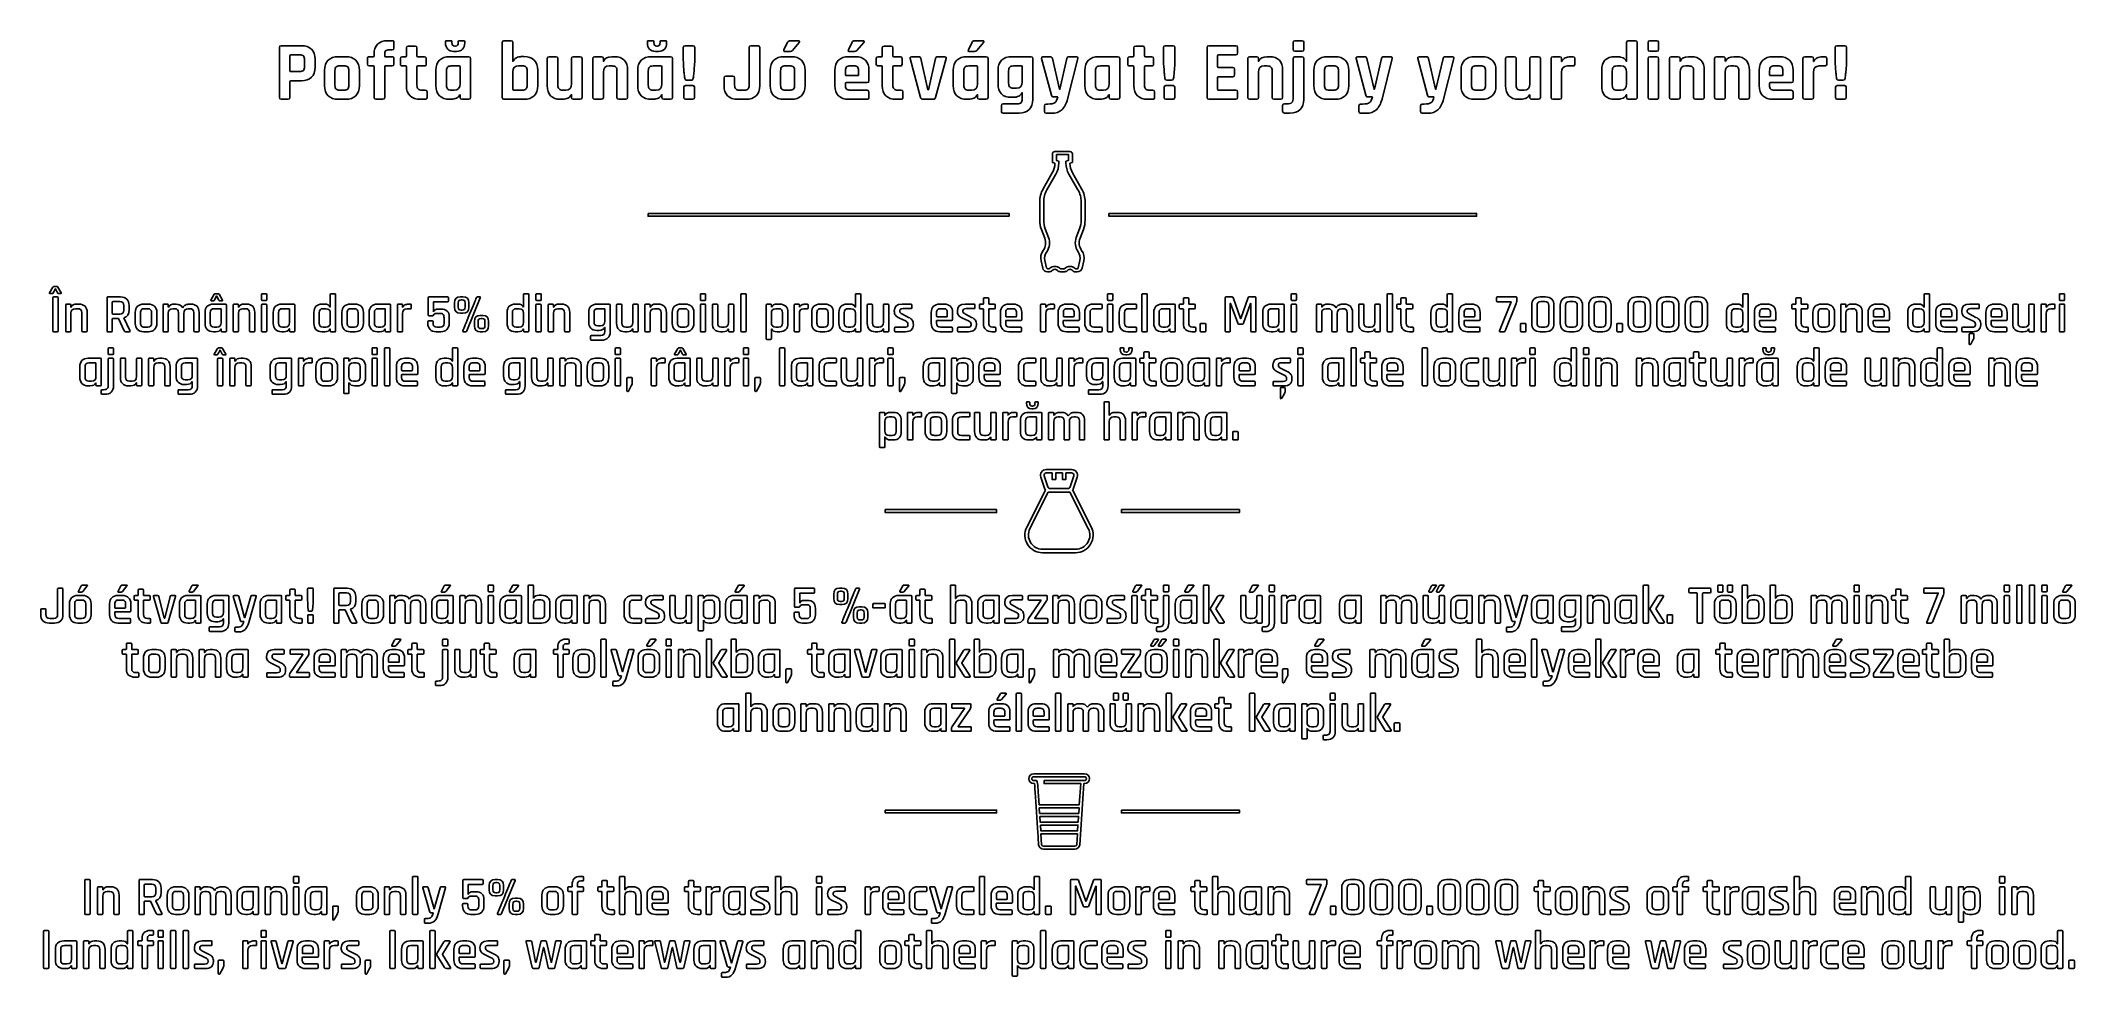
# Model space of a CAD drawing. Extents: x 5 to 177, y 88 to 167.
import ezdxf

# ---------------------------------------------------------------- set-up
doc = ezdxf.new("R2010")
doc.units = 0
doc.layers.add('Layer_1', color=7, linetype='CONTINUOUS')

msp = doc.modelspace()

# ---------------------------------------------------------------- linework, layer by layer
at = {"layer": 'Layer_1', "color": 7}
for points in [[(25.085256, 166.524035), (25.085256, 162.283536)], [(26.954978, 166.672311), (25.233533, 166.672311), (25.233533, 166.672311)], [(25.981532, 164.555645), (25.981532, 165.818479)], [(26.059254, 165.8962), (26.806701, 165.8962)], [(26.059254, 165.8962), (26.059254, 165.8962)], [(30.70214, 165.734145), (30.074306, 165.734145), (30.074306, 165.734145)], [(33.034882, 165.734145), (32.710216, 165.734145)], [(33.119218, 165.945812), (33.119218, 165.811867)], [(34.015494, 165.811867), (34.015494, 165.903369)], [(34.657659, 165.734145), (34.093215, 165.734145)], [(34.664275, 167.095645), (34.262438, 167.095645), (34.262438, 167.095645)], [(34.403549, 166.319534), (34.664275, 166.319534)], [(34.805386, 166.467813), (34.805386, 166.954534)], [(35.778832, 165.734145), (35.49606, 165.734145)], [(35.856003, 166.481591), (35.856003, 165.811314)], [(36.604002, 166.629868), (36.011445, 166.629868), (36.011445, 166.629868)], [(36.752279, 165.811314), (36.752279, 166.481591)], [(37.387279, 165.734145), (36.837166, 165.734145)], [(39.173215, 167.004145), (39.173215, 166.926424)], [(39.62466, 167.095645), (39.271883, 167.095645), (39.271883, 167.095645)], [(41.149324, 165.734145), (39.518827, 165.734145), (39.518827, 165.734145)], [(39.723881, 166.940756), (39.723881, 167.004145)], [(39.864992, 166.185591), (40.111937, 166.185591)], [(40.019882, 166.637034), (39.96366, 166.637034)], [(40.25966, 167.004145), (40.25966, 166.940756)], [(40.704493, 167.095645), (40.358881, 167.095645)], [(40.803158, 166.926424), (40.803158, 167.004145)], [(43.984774, 166.947368), (43.984774, 162.284089)], [(44.732773, 167.095645), (44.13305, 167.095645), (44.13305, 167.095645)], [(44.909161, 165.359868), (44.881049, 165.359868), (44.881049, 166.947368)], [(45.826937, 165.747924), (45.600386, 165.747924)], [(48.557104, 165.734145), (47.957382, 165.734145), (47.957382, 165.734145)], [(50.603215, 165.734145), (50.010658, 165.734145)], [(52.411754, 165.734145), (51.812032, 165.734145), (51.812032, 165.734145)], [(53.505916, 165.734145), (53.279918, 165.734145)], [(56.29231, 167.004145), (56.29231, 166.926424)], [(56.744306, 167.095645), (56.391528, 167.095645), (56.391528, 167.095645)], [(58.268416, 165.734145), (56.638472, 165.734145), (56.638472, 165.734145)], [(56.842973, 166.940756), (56.842973, 167.004145)], [(56.984084, 166.185591), (57.231029, 166.185591)], [(57.138976, 166.637034), (57.082752, 166.637034)], [(57.379306, 167.004145), (57.379306, 166.940756)], [(57.823585, 167.095645), (57.477973, 167.095645)], [(57.922253, 166.926424), (57.922253, 167.004145)], [(59.34053, 166.524035), (59.34053, 165.430424)], [(60.159084, 166.672311), (59.488256, 166.672311), (59.488256, 166.672311)], [(60.307361, 165.430424), (60.307361, 166.524035)], [(64.9282, 166.524035), (64.9282, 163.328091)], [(65.676199, 166.672311), (65.083642, 166.672311), (65.083642, 166.672311)], [(65.824475, 163.285645), (65.824475, 166.5312)], [(68.498971, 165.734145), (67.871137, 165.734145), (67.871137, 165.734145)], [(68.188086, 166.961702), (67.878302, 166.333868)], [(67.948858, 166.185591), (68.400303, 166.185591)], [(69.098693, 167.095645), (68.400303, 167.095645), (68.400303, 167.095645)], [(68.597639, 166.27709), (69.169249, 166.954534)], [(73.663308, 166.961702), (73.345808, 166.333868)], [(73.924583, 165.734145), (73.367305, 165.734145), (73.367305, 165.734145)], [(73.416363, 166.185591), (73.867809, 166.185591)], [(74.566199, 167.095645), (73.874974, 167.095645), (73.874974, 167.095645)], [(74.065694, 166.27709), (74.636754, 166.954534)], [(76.138264, 165.734145), (75.856042, 165.734145)], [(76.215985, 166.481591), (76.215985, 165.811314)], [(76.963984, 166.629868), (76.371427, 166.629868), (76.371427, 166.629868)], [(77.112261, 165.811314), (77.112261, 166.481591)], [(77.747261, 165.734145), (77.196597, 165.734145)], [(79.303894, 165.734145), (78.683225, 165.734145), (78.683225, 165.734145)], [(81.519779, 165.734145), (80.89856, 165.734145)], [(85.033225, 165.734145), (83.403282, 165.734145), (83.403282, 165.734145)], [(83.833231, 166.961702), (83.515731, 166.333868)], [(83.586286, 166.185591), (84.037729, 166.185591)], [(84.743284, 167.095645), (84.044897, 167.095645), (84.044897, 167.095645)], [(84.235617, 166.27709), (84.806674, 166.954534)], [(88.827791, 165.734145), (87.197847, 165.734145), (87.197847, 165.734145)], [(90.465453, 165.734145), (89.837065, 165.734145), (89.837065, 165.734145)], [(92.645507, 165.734145), (92.052953, 165.734145)], [(96.198092, 165.734145), (94.568145, 165.734145), (94.568145, 165.734145)], [(97.47305, 165.734145), (97.190278, 165.734145)], [(97.550221, 166.481591), (97.550221, 165.811314)], [(98.29822, 166.629868), (97.705664, 166.629868), (97.705664, 166.629868)], [(98.446497, 165.811314), (98.446497, 166.481591)], [(99.081497, 165.734145), (98.531384, 165.734145)], [(100.065967, 166.524035), (100.065967, 165.430424)], [(100.885075, 166.672311), (100.214244, 166.672311), (100.214244, 166.672311)], [(101.033351, 165.430424), (101.033351, 166.524035)], [(103.755802, 166.524035), (103.755802, 162.283536)], [(106.211466, 166.672311), (103.904079, 166.672311), (103.904079, 166.672311)], [(104.652078, 164.901257), (104.652078, 165.818479)], [(104.736415, 165.8962), (106.211466, 165.8962)], [(106.352577, 166.04448), (106.352577, 166.524035)], [(107.968189, 165.734145), (107.368467, 165.734145), (107.368467, 165.734145)], [(109.062353, 165.734145), (108.836353, 165.734145)], [(111.066572, 166.954534), (111.066572, 166.34048)], [(111.821186, 167.095645), (111.207132, 167.095645), (111.207132, 167.095645)], [(111.207132, 166.199369), (111.821186, 166.199369)], [(111.81457, 165.734145), (111.214848, 165.734145), (111.214848, 165.734145)], [(111.962297, 166.34048), (111.962297, 166.961702)], [(114.615846, 165.734145), (113.988012, 165.734145), (113.988012, 165.734145)], [(117.1349, 165.734145), (116.506515, 165.734145), (116.506515, 165.734145)], [(119.314406, 165.734145), (118.7224, 165.734145)], [(122.362626, 165.734145), (121.734241, 165.734145), (121.734241, 165.734145)], [(124.542683, 165.734145), (123.950126, 165.734145)], [(127.093156, 165.734145), (126.465322, 165.734145), (126.465322, 165.734145)], [(129.823876, 165.734145), (129.224154, 165.734145), (129.224154, 165.734145)], [(131.869987, 165.734145), (131.27688, 165.734145)], [(133.678524, 165.734145), (133.078801, 165.734145), (133.078801, 165.734145)], [(134.800797, 165.734145), (134.546687, 165.734145)], [(138.617412, 165.734145), (138.328025, 165.734145)], [(139.336749, 166.947368), (139.336749, 165.353256), (139.308637, 165.353256)], [(140.084748, 167.095645), (139.485026, 167.095645), (139.485026, 167.095645)], [(140.233025, 162.284089), (140.233025, 166.947368)], [(141.156312, 166.954534), (141.156312, 166.34048)], [(141.911476, 167.095645), (141.29687, 167.095645), (141.29687, 167.095645)], [(141.29687, 166.199369), (141.911476, 166.199369)], [(141.904311, 165.734145), (141.29687, 165.734145), (141.29687, 165.734145)], [(142.052588, 166.34048), (142.052588, 166.961702)], [(143.720013, 165.734145), (143.120291, 165.734145), (143.120291, 165.734145)], [(144.814174, 165.734145), (144.588176, 165.734145)], [(147.552613, 165.734145), (146.952891, 165.734145), (146.952891, 165.734145)], [(148.646224, 165.734145), (148.420226, 165.734145)], [(152.300782, 165.734145), (151.742953, 165.734145), (151.742953, 165.734145)], [(155.043629, 165.734145), (154.443907, 165.734145), (154.443907, 165.734145)], [(156.165903, 165.734145), (155.911242, 165.734145)], [(157.024697, 166.524035), (157.024697, 165.430424)], [(157.843251, 166.672311), (157.172973, 166.672311), (157.172973, 166.672311)], [(157.991528, 165.430424), (157.991528, 166.524035)], [(26.806701, 164.477924), (26.059254, 164.477924)], [(27.216254, 165.480035), (27.216254, 164.887479)], [(28.111979, 164.845035), (28.111979, 165.522479)], [(28.910139, 164.583757), (28.910139, 163.285645)], [(29.799249, 163.313757), (29.799249, 164.555645)], [(30.208251, 164.964647), (30.568194, 164.964647)], [(30.208251, 164.964647), (30.208251, 164.964647)], [(30.984362, 164.555645), (30.984362, 163.313757)], [(31.866307, 163.285645), (31.866307, 164.583757)], [(32.561939, 165.593034), (32.561939, 165.106311)], [(32.710216, 164.958034), (33.034882, 164.958034)], [(33.119218, 164.880313), (33.119218, 162.284089)], [(34.015494, 162.284089), (34.015494, 164.880313)], [(34.093215, 164.958034), (34.657659, 164.958034)], [(34.805386, 165.106311), (34.805386, 165.593034)], [(35.347783, 165.585869), (35.347783, 165.099145)], [(35.49606, 164.958034), (35.778832, 164.958034)], [(35.856003, 164.880313), (35.856003, 163.278479)], [(36.752279, 163.320923), (36.752279, 164.880313)], [(36.837166, 164.958034), (37.387279, 164.958034)], [(37.535005, 165.099145), (37.535005, 165.585869)], [(38.355214, 164.583757), (38.355214, 163.285645)], [(39.251489, 163.328091), (39.251489, 164.541867)], [(39.659938, 164.958034), (40.323603, 164.958034)], [(39.659938, 164.958034), (39.659938, 164.958034)], [(40.407937, 164.880313), (40.407937, 163.448256)], [(41.304216, 162.284089), (41.304216, 165.585869)], [(44.881049, 162.989644), (44.881049, 164.436033)], [(45.367773, 164.971812), (45.67866, 164.971812)], [(45.367773, 164.971812), (45.367773, 164.971812)], [(46.094825, 164.555645), (46.094825, 163.328091)], [(46.991103, 163.285645), (46.991103, 164.598091)], [(47.809105, 165.585869), (47.809105, 163.285645)], [(48.705381, 163.328091), (48.705381, 165.585869)], [(49.862382, 165.585869), (49.862382, 163.447702)], [(50.758107, 162.283536), (50.758107, 165.585869)], [(51.664306, 165.585869), (51.664306, 162.283536)], [(52.588143, 165.352702), (52.560031, 165.352702), (52.560031, 165.585869)], [(52.560031, 162.283536), (52.560031, 164.421702)], [(53.046754, 164.958034), (53.301415, 164.958034)], [(53.717032, 164.541314), (53.717032, 162.283536)], [(54.613308, 162.283536), (54.613308, 164.583757)], [(55.474306, 164.583757), (55.474306, 163.285645)], [(56.370581, 163.328091), (56.370581, 164.541867)], [(56.779583, 164.958034), (57.442695, 164.958034)], [(56.779583, 164.958034), (56.779583, 164.958034)], [(57.527032, 164.880313), (57.527032, 163.448256)], [(58.423308, 162.284089), (58.423308, 165.585869)], [(62.797202, 163.948757), (62.797202, 163.285645)], [(63.545201, 164.097034), (62.945478, 164.097034)], [(63.693477, 163.328091), (63.693477, 163.948757)], [(66.70697, 164.583757), (66.70697, 163.285645)], [(67.59608, 163.313757), (67.59608, 164.555645)], [(68.005082, 164.964647), (68.364475, 164.964647)], [(68.005082, 164.964647), (68.005082, 164.964647)], [(68.781193, 164.555645), (68.781193, 163.313757)], [(69.663138, 163.285645), (69.663138, 164.583757)], [(72.203138, 164.583757), (72.203138, 163.285645)], [(73.091698, 164.217201), (73.091698, 164.555645)], [(74.129084, 164.13948), (73.169419, 164.13948)], [(73.50125, 164.964647), (73.797253, 164.964647)], [(73.50125, 164.964647), (73.50125, 164.964647)], [(74.206806, 164.555645), (74.206806, 164.217201)], [(75.08875, 163.688034), (75.08875, 164.583757)], [(75.707765, 165.585869), (75.707765, 165.099145)], [(75.856042, 164.958034), (76.138264, 164.958034)], [(76.215985, 164.880313), (76.215985, 163.278479)], [(77.112261, 163.320923), (77.112261, 164.880313)], [(77.196597, 164.958034), (77.747261, 164.958034)], [(77.894987, 165.099145), (77.894987, 165.585869)], [(78.577392, 165.585869), (79.459336, 162.290701)], [(80.722171, 165.585869), (80.129614, 162.932867), (80.080005, 162.932867), (79.473668, 165.585869)], [(80.736502, 162.290701), (81.625612, 165.585869)], [(82.239115, 164.583757), (82.239115, 163.285645)], [(83.134841, 163.328091), (83.134841, 164.541314)], [(83.54384, 164.958034), (84.207505, 164.958034)], [(83.54384, 164.958034), (83.54384, 164.958034)], [(84.291842, 164.880313), (84.291842, 163.447702)], [(85.188117, 162.283536), (85.188117, 165.585869)], [(86.033681, 164.583757), (86.033681, 163.447702)], [(86.929956, 163.490146), (86.929956, 164.541314)], [(87.338958, 164.958034), (88.00207, 164.958034)], [(87.338958, 164.958034), (87.338958, 164.958034)], [(88.086957, 164.880313), (88.086957, 163.610313)], [(88.983233, 162.107147), (88.983233, 165.585869)], [(89.731785, 165.585869), (90.556952, 162.474256)], [(91.876564, 165.585869), (91.276842, 162.982479), (91.248176, 162.982479), (90.641842, 165.585869)], [(91.92562, 162.135812), (92.786618, 165.5787)], [(93.403979, 164.583757), (93.403979, 163.285645)], [(94.300257, 163.328091), (94.300257, 164.541867)], [(94.709257, 164.958034), (95.372922, 164.958034)], [(94.709257, 164.958034), (94.709257, 164.958034)], [(95.457258, 164.880313), (95.457258, 163.448256)], [(96.352981, 162.284089), (96.352981, 165.585869)], [(97.042001, 165.585869), (97.042001, 165.099145)], [(97.190278, 164.958034), (97.47305, 164.958034)], [(97.550221, 164.880313), (97.550221, 163.278479)], [(98.446497, 163.320923), (98.446497, 164.880313)], [(98.531384, 164.958034), (99.081497, 164.958034)], [(99.229223, 165.099145), (99.229223, 165.585869)], [(104.652078, 162.989091), (104.652078, 163.970257)], [(105.943025, 164.823536), (104.736415, 164.823536)], [(104.736415, 164.047425), (105.943025, 164.047425)], [(106.091301, 164.195701), (106.091301, 164.675812)], [(107.22019, 165.585869), (107.22019, 162.283536)], [(108.144578, 165.352702), (108.116466, 165.352702), (108.116466, 165.585869)], [(108.116466, 162.283536), (108.116466, 164.421702)], [(108.603189, 164.958034), (108.857852, 164.958034)], [(109.273467, 164.541314), (109.273467, 162.283536)], [(110.169743, 162.283536), (110.169743, 164.583757)], [(111.066572, 165.585869), (111.066572, 162.283536)], [(111.962297, 162.121478), (111.962297, 165.585869)], [(112.823845, 164.583757), (112.823845, 163.285645)], [(113.712955, 163.313757), (113.712955, 164.555645)], [(114.121957, 164.964647), (114.481901, 164.964647)], [(114.121957, 164.964647), (114.121957, 164.964647)], [(114.898068, 164.555645), (114.898068, 163.313757)], [(115.780013, 163.285645), (115.780013, 164.583757)], [(116.401232, 165.585869), (117.226402, 162.474256)], [(118.546011, 165.585869), (117.946289, 162.982479), (117.917626, 162.982479), (117.311289, 165.585869)], [(118.595069, 162.135812), (119.455517, 165.5787)], [(121.628958, 165.585869), (122.454128, 162.474256)], [(123.773737, 165.585869), (123.174015, 162.982479), (123.145352, 162.982479), (122.539015, 165.585869)], [(123.822796, 162.135812), (124.683794, 165.5787)], [(125.301155, 164.583757), (125.301155, 163.285645)], [(126.190265, 163.313757), (126.190265, 164.555645)], [(126.599267, 164.964647), (126.95921, 164.964647)], [(126.599267, 164.964647), (126.599267, 164.964647)], [(127.375378, 164.555645), (127.375378, 163.313757)], [(128.257323, 163.285645), (128.257323, 164.583757)], [(129.075877, 165.585869), (129.075877, 163.285645)], [(129.971602, 163.328091), (129.971602, 165.585869)], [(131.129154, 165.585869), (131.129154, 163.447702)], [(132.024879, 162.283536), (132.024879, 165.585869)], [(132.931075, 165.585869), (132.931075, 162.283536)], [(133.854912, 165.34609), (133.8268, 165.34609), (133.8268, 165.585869)], [(133.8268, 162.283536), (133.8268, 164.407368)], [(134.313524, 164.958034), (134.800797, 164.958034)], [(134.941908, 165.099145), (134.941908, 165.585869)], [(137.227798, 164.583757), (137.227798, 163.285645)], [(138.123524, 163.328091), (138.123524, 164.541867)], [(138.532526, 164.958034), (138.850026, 164.958034)], [(138.532526, 164.958034), (138.532526, 164.958034)], [(139.336749, 164.421702), (139.336749, 163.448256)], [(141.156312, 165.585869), (141.156312, 162.283536)], [(142.052588, 162.283536), (142.052588, 165.585869)], [(142.972014, 165.585869), (142.972014, 162.283536)], [(143.896402, 165.352702), (143.86829, 165.352702), (143.86829, 165.585869)], [(143.86829, 162.283536), (143.86829, 164.421702)], [(144.355013, 164.958034), (144.609673, 164.958034)], [(145.025291, 164.541314), (145.025291, 162.283536)], [(145.921566, 162.283536), (145.921566, 164.583757)], [(146.804614, 165.585869), (146.804614, 162.283536)], [(147.729002, 165.352702), (147.70034, 165.352702), (147.70034, 165.585869)], [(147.70034, 162.283536), (147.70034, 164.421702)], [(148.187613, 164.958034), (148.441723, 164.958034)], [(148.857891, 164.541314), (148.857891, 162.283536)], [(149.753616, 162.283536), (149.753616, 164.583757)], [(150.578786, 164.583757), (150.578786, 163.285645)], [(151.467896, 164.217201), (151.467896, 164.555645)], [(152.505283, 164.13948), (151.545064, 164.13948)], [(151.876895, 164.964647), (152.173452, 164.964647)], [(151.876895, 164.964647), (151.876895, 164.964647)], [(152.582451, 164.555645), (152.582451, 164.217201)], [(153.464395, 163.688034), (153.464395, 164.583757)], [(154.29563, 165.585869), (154.29563, 162.283536)], [(155.220018, 165.34609), (155.191353, 165.34609), (155.191353, 165.585869)], [(155.191353, 162.283536), (155.191353, 164.407368)], [(155.678629, 164.958034), (156.165903, 164.958034)], [(156.306464, 165.099145), (156.306464, 165.585869)], [(25.981532, 162.283536), (25.981532, 163.617479)], [(26.065868, 163.694647), (26.954978, 163.694647)], [(30.568194, 162.904758), (30.208251, 162.904758)], [(37.457834, 162.911923), (37.175612, 162.911923)], [(37.606111, 162.276923), (37.606111, 162.763647)], [(39.921214, 162.911923), (39.659938, 162.911923)], [(40.379825, 162.516702), (40.407937, 162.516702), (40.407937, 162.284089)], [(45.67866, 162.911923), (44.95877, 162.911923)], [(49.375658, 162.911923), (49.114383, 162.911923)], [(49.834269, 162.516702), (49.862382, 162.516702), (49.862382, 162.283536)], [(57.040309, 162.911923), (56.779583, 162.911923)], [(57.49892, 162.516702), (57.527032, 162.516702), (57.527032, 162.284089)], [(59.382423, 163.144534), (59.382423, 162.290701)], [(60.144753, 163.285645), (59.523534, 163.285645), (59.523534, 163.285645)], [(59.622752, 163.744256), (60.025139, 163.744256)], [(60.285864, 162.283536), (60.285864, 163.151702)], [(64.518647, 162.91137), (64.10248, 162.91137)], [(68.364475, 162.904758), (68.005082, 162.904758)], [(73.085082, 163.306591), (73.085082, 163.462034)], [(73.169419, 163.539758), (74.940473, 163.539758)], [(74.926142, 162.897589), (73.50125, 162.897589)], [(75.074419, 162.276923), (75.074419, 162.742147)], [(77.817816, 162.911923), (77.535594, 162.911923)], [(77.965543, 162.276923), (77.965543, 162.763647)], [(83.805118, 162.911923), (83.54384, 162.911923)], [(84.26373, 162.516702), (84.291842, 162.516702), (84.291842, 162.283536)], [(87.134457, 162.297867), (87.36707, 162.297867)], [(87.600234, 163.081147), (87.338958, 163.081147)], [(88.058845, 162.685923), (88.086957, 162.685923), (88.086957, 162.14959)], [(90.733341, 162.325979), (91.107065, 162.325979)], [(94.969982, 162.911923), (94.709257, 162.911923)], [(95.428593, 162.516702), (95.457258, 162.516702), (95.457258, 162.284089)], [(99.152052, 162.911923), (98.86983, 162.911923)], [(99.300329, 162.276923), (99.300329, 162.763647)], [(100.10841, 163.144534), (100.10841, 162.290701)], [(100.870743, 163.285645), (100.249522, 163.285645), (100.249522, 163.285645)], [(100.348189, 163.744256), (100.751129, 163.744256)], [(101.011855, 162.283536), (101.011855, 163.151702)], [(106.211466, 162.911923), (104.736415, 162.911923)], [(106.352577, 162.283536), (106.352577, 162.763647)], [(114.481901, 162.904758), (114.121957, 162.904758)], [(117.402791, 162.325979), (117.776515, 162.325979)], [(122.630517, 162.325979), (123.004241, 162.325979)], [(126.95921, 162.904758), (126.599267, 162.904758)], [(130.64188, 162.911923), (130.381155, 162.911923)], [(131.100491, 162.516702), (131.129154, 162.516702), (131.129154, 162.283536)], [(138.850026, 162.911923), (138.532526, 162.911923)], [(139.308637, 162.516702), (139.336749, 162.516702), (139.336749, 162.284089)], [(151.460731, 163.306591), (151.460731, 163.462034)], [(151.545064, 163.539758), (153.316672, 163.539758)], [(153.302341, 162.897589), (151.876895, 162.897589)], [(153.450064, 162.276923), (153.450064, 162.742147)], [(157.06714, 163.144534), (157.06714, 162.290701)], [(157.82947, 163.285645), (157.208251, 163.285645), (157.208251, 163.285645)], [(157.306919, 163.744256), (157.709306, 163.744256)], [(157.970031, 162.283536), (157.970031, 163.151702)], [(25.233533, 162.135812), (25.833255, 162.135812)], [(30.074306, 162.135812), (30.70214, 162.135812)], [(33.267495, 162.135812), (33.860051, 162.135812)], [(37.027335, 162.135812), (37.457834, 162.135812)], [(39.518827, 162.135812), (39.688603, 162.135812)], [(40.556214, 162.135812), (41.149324, 162.135812)], [(44.13305, 162.135812), (45.826937, 162.135812)], [(48.909882, 162.135812), (49.142495, 162.135812)], [(50.010658, 162.135812), (50.603215, 162.135812)], [(51.812032, 162.135812), (52.411754, 162.135812)], [(53.865309, 162.135812), (54.457865, 162.135812)], [(56.638472, 162.135812), (56.807695, 162.135812)], [(57.675309, 162.135812), (58.268416, 162.135812)], [(59.523534, 162.135812), (60.144753, 162.135812)], [(63.961368, 162.135259), (64.666924, 162.135259)], [(67.871137, 162.135812), (68.498971, 162.135812)], [(73.367305, 162.135812), (74.926142, 162.135812)], [(77.387317, 162.135812), (77.817816, 162.135812)], [(79.650057, 162.135812), (80.545782, 162.135812)], [(83.403282, 162.135812), (83.571952, 162.135812)], [(84.440118, 162.135812), (85.033225, 162.135812)], [(86.315903, 161.592311), (86.315903, 161.105591)], [(87.670239, 161.740591), (86.463629, 161.740591)], [(86.463629, 160.96448), (87.819066, 160.96448)], [(89.971564, 161.571368), (89.971564, 161.098423)], [(90.260952, 161.726257), (90.112675, 161.726257)], [(90.112675, 160.94298), (90.564118, 160.94298)], [(94.568145, 162.135812), (94.737369, 162.135812)], [(95.604982, 162.135812), (96.198092, 162.135812)], [(98.721553, 162.135812), (99.152052, 162.135812)], [(100.249522, 162.135812), (100.870743, 162.135812)], [(103.904079, 162.135812), (106.211466, 162.135812)], [(107.368467, 162.135812), (107.968189, 162.135812)], [(109.421744, 162.135812), (110.0143, 162.135812)], [(110.170296, 161.592311), (110.170296, 161.112757)], [(110.515908, 161.740591), (110.318573, 161.740591)], [(110.318573, 160.96448), (110.791515, 160.96448)], [(113.988012, 162.135812), (114.615846, 162.135812)], [(116.64046, 161.571368), (116.64046, 161.098423)], [(116.930399, 161.726257), (116.782122, 161.726257)], [(116.782122, 160.94298), (117.233017, 160.94298)], [(121.868187, 161.571368), (121.868187, 161.098423)], [(122.158125, 161.726257), (122.009848, 161.726257)], [(122.009848, 160.94298), (122.461294, 160.94298)], [(126.465322, 162.135812), (127.093156, 162.135812)], [(130.176654, 162.135812), (130.409267, 162.135812)], [(131.27688, 162.135812), (131.869987, 162.135812)], [(133.078801, 162.135812), (133.678524, 162.135812)], [(138.328025, 162.135812), (138.617412, 162.135812)], [(139.485026, 162.135812), (140.084748, 162.135812)], [(141.304589, 162.135812), (141.911476, 162.135812)], [(143.120291, 162.135812), (143.720013, 162.135812)], [(145.173567, 162.135812), (145.766124, 162.135812)], [(146.952891, 162.135812), (147.552613, 162.135812)], [(149.005617, 162.135812), (149.598724, 162.135812)], [(151.742953, 162.135812), (153.302341, 162.135812)], [(154.443907, 162.135812), (155.043629, 162.135812)], [(157.208251, 162.135812), (157.82947, 162.135812)], [(90.64625, 157.509462), (90.64625, 156.78296), (90.848547, 156.722877)], [(92.121301, 157.695771), (90.857917, 157.695771), (90.857917, 157.695771)], [(90.983593, 157.455992), (91.996175, 157.455992), (91.996175, 156.94226), (91.794432, 156.881627), (91.794432, 156.722324)], [(91.18589, 156.722877), (91.18589, 156.882728), (90.983593, 156.942813), (90.983593, 157.455992), (90.983593, 157.455992)], [(92.131224, 156.722324), (92.332968, 156.78351), (92.332968, 157.509462)], [(90.624753, 155.887785), (89.862973, 154.545025)], [(90.175512, 154.455177), (90.937292, 155.797936)], [(92.04248, 155.797936), (92.804257, 154.455177)], [(93.117348, 154.545025), (92.355018, 155.887785)], [(56.360658, 152.457574), (56.360658, 152.21063), (86.971849, 152.21063), (86.971849, 152.457574), (56.360658, 152.457574), (56.360658, 152.457574)], [(89.564766, 153.431571), (89.564766, 151.877695)], [(89.902109, 151.877695), (89.902109, 153.431571)], [(93.077659, 153.43102), (93.077659, 151.877695)], [(93.415005, 151.877695), (93.415005, 153.43102)], [(95.439066, 152.457574), (95.439066, 152.21063), (126.61911, 152.21063), (126.61911, 152.457574), (95.439066, 152.457574), (95.439066, 152.457574)], [(89.709735, 151.09111), (89.988099, 150.354135)], [(90.313315, 150.416975), (90.034951, 151.152847)], [(92.944817, 151.152847), (92.666453, 150.416424)], [(92.991672, 150.354135), (93.270036, 151.090007)], [(89.678315, 148.425984), (89.817773, 147.814685)], [(90.150707, 147.853271), (90.0118, 148.464019)], [(92.968521, 148.464019), (92.829614, 147.85272)], [(93.161996, 147.814135), (93.301453, 148.425984)], [(90.436237, 147.815789), (90.368436, 147.756257), (90.366232, 147.754053), (90.23284, 147.754053)], [(90.23284, 147.514274), (90.381116, 147.514274)], [(90.630815, 147.605226), (90.698616, 147.665308)], [(90.997924, 147.665308), (91.065725, 147.605226)], [(91.327551, 147.756257), (91.260854, 147.815239)], [(91.315424, 147.514274), (91.664897, 147.514274)], [(91.720568, 147.816339), (91.651667, 147.756257), (91.649463, 147.754053), (91.330309, 147.754053)], [(91.913493, 147.605226), (91.981844, 147.664758)], [(92.281705, 147.664758), (92.349506, 147.605226)], [(92.611332, 147.755707), (92.544084, 147.815239)], [(92.599205, 147.513724), (92.746932, 147.513724)], [(92.746932, 147.754053), (92.613536, 147.754053)], [(5.884223, 146.216715), (5.595386, 145.726131)], [(5.631766, 145.67101), (5.833511, 145.67101)], [(5.874852, 145.299493), (5.874852, 142.506483)], [(5.906823, 145.716761), (6.090378, 146.0745), (6.278342, 145.716761)], [(6.241962, 145.377764), (5.952574, 145.377764), (5.952574, 145.377764)], [(6.20503, 146.262463), (5.985095, 146.262463), (5.985095, 146.262463)], [(6.59033, 145.726131), (6.301493, 146.216715)], [(6.319683, 142.506483), (6.319683, 145.299493)], [(6.347244, 145.67101), (6.562769, 145.67101)], [(10.470334, 145.299493), (10.470334, 142.506483)], [(11.621272, 145.377214), (10.548056, 145.377214), (10.548056, 145.377214)], [(10.915165, 143.973819), (10.915165, 144.941753)], [(10.965326, 144.987505), (11.54796, 144.987505)], [(10.965326, 144.987505), (10.965326, 144.987505)], [(19.559874, 145.606519), (19.266076, 145.115935)], [(19.298047, 145.060815), (19.509162, 145.060815)], [(19.582474, 145.107119), (19.766029, 145.464305), (19.949583, 145.107119)], [(19.876272, 145.652821), (19.655785, 145.652821), (19.655785, 145.652821)], [(20.26102, 145.115935), (19.972183, 145.606519)], [(20.022895, 145.060815), (20.23401, 145.060815)], [(23.57217, 145.574546), (23.57217, 145.157278)], [(23.943689, 145.647859), (23.646033, 145.647859), (23.646033, 145.647859)], [(23.646033, 145.079557), (23.943689, 145.079557)], [(24.017001, 145.157278), (24.017001, 145.574546)], [(29.405682, 145.574546), (29.405682, 144.524482), (29.387492, 144.524482)], [(29.777202, 145.652821), (29.483953, 145.652821), (29.483953, 145.652821)], [(29.855473, 142.506483), (29.855473, 145.574546)], [(37.701471, 145.299493), (37.701471, 143.859166)], [(39.334172, 145.377214), (37.779743, 145.377214), (37.779743, 145.377214)], [(38.151263, 144.125403), (38.151263, 144.959943), (39.334172, 144.959943)], [(39.416855, 145.038214), (39.416855, 145.299493)], [(40.650473, 145.386584), (40.439357, 145.386584), (40.439357, 145.386584)], [(40.498889, 145.120347), (40.595352, 145.120347)], [(40.498889, 145.120347), (40.498889, 145.120347)], [(40.985062, 142.510894), (42.127178, 145.29012)], [(42.072058, 145.377214), (41.888503, 145.377214), (41.888503, 145.377214)], [(45.796067, 145.574546), (45.796067, 144.524482), (45.777878, 144.524482)], [(46.167588, 145.652821), (45.874342, 145.652821), (45.874342, 145.652821)], [(46.245309, 142.506483), (46.245309, 145.574546)], [(46.846132, 145.574546), (46.846132, 145.157278)], [(47.217652, 145.647859), (46.919444, 145.647859), (46.919444, 145.647859)], [(46.919444, 145.079557), (47.217652, 145.079557)], [(47.290965, 145.157278), (47.290965, 145.574546)], [(60.787469, 145.574546), (60.787469, 145.157278)], [(61.158989, 145.647859), (60.860782, 145.647859), (60.860782, 145.647859)], [(60.860782, 145.079557), (61.158989, 145.079557)], [(61.232299, 145.157278), (61.232299, 145.574546)], [(64.227052, 145.574546), (64.227052, 142.506483)], [(64.593611, 145.652821), (64.305327, 145.652821), (64.305327, 145.652821)], [(64.671883, 142.506483), (64.671883, 145.574546)], [(73.935057, 145.574546), (73.935057, 144.524482), (73.916867, 144.524482)], [(74.307127, 145.652821), (74.013328, 145.652821), (74.013328, 145.652821)], [(74.384848, 142.506483), (74.384848, 145.574546)], [(84.790139, 145.22618), (84.790139, 144.81332)], [(85.162209, 145.303901), (84.872822, 145.303901), (84.872822, 145.303901)], [(85.239931, 144.81332), (85.239931, 145.22618)], [(95.315044, 145.574546), (95.315044, 145.157278)], [(95.686564, 145.647859), (95.388354, 145.647859), (95.388354, 145.647859)], [(95.388354, 145.079557), (95.686564, 145.079557)], [(95.759874, 145.157278), (95.759874, 145.574546)], [(98.240895, 145.574546), (98.240895, 142.506483)], [(98.608004, 145.652821), (98.319167, 145.652821), (98.319167, 145.652821)], [(98.685725, 142.506483), (98.685725, 145.574546)], [(101.74938, 145.22618), (101.74938, 144.81332)], [(102.121451, 145.303901), (101.832063, 145.303901), (101.832063, 145.303901)], [(102.199172, 144.81332), (102.199172, 145.22618)], [(105.294244, 145.299493), (105.294244, 142.506483)], [(105.88625, 145.377214), (105.372518, 145.377214), (105.372518, 145.377214)], [(107.243341, 145.327052), (106.610548, 143.556548), (106.587948, 143.556548), (105.959563, 145.327052)], [(107.825977, 145.377214), (107.312243, 145.377214)], [(107.903699, 142.506483), (107.903699, 145.299493)], [(110.898452, 145.574546), (110.898452, 145.157278)], [(111.269969, 145.647859), (110.972312, 145.647859), (110.972312, 145.647859)], [(110.972312, 145.079557), (111.269969, 145.079557)], [(111.343282, 145.157278), (111.343282, 145.574546)], [(119.038799, 145.574546), (119.038799, 142.506483)], [(119.405908, 145.652821), (119.11707, 145.652821), (119.11707, 145.652821)], [(119.483629, 142.506483), (119.483629, 145.574546)], [(120.199105, 145.22618), (120.199105, 144.81332)], [(120.571175, 145.303901), (120.281787, 145.303901), (120.281787, 145.303901)], [(120.648346, 144.81332), (120.648346, 145.22618)], [(124.133681, 145.574546), (124.133681, 144.524482), (124.115491, 144.524482)], [(124.505751, 145.652821), (124.211952, 145.652821), (124.211952, 145.652821)], [(124.582922, 142.506483), (124.582922, 145.574546)], [(128.306932, 145.299493), (128.306932, 145.047034)], [(129.939632, 145.377214), (128.384653, 145.377214), (128.384653, 145.377214)], [(128.384653, 144.964904), (129.541103, 144.964904), (128.559388, 142.515853)], [(130.022312, 145.015064), (130.022312, 145.299493)], [(132.466402, 145.377214), (132.007791, 145.377214), (132.007791, 145.377214)], [(132.076142, 144.987505), (132.402461, 144.987505)], [(132.076142, 144.987505), (132.076142, 144.987505)], [(134.887891, 145.377214), (134.42928, 145.377214), (134.42928, 145.377214)], [(134.498182, 144.987505), (134.823951, 144.987505)], [(134.498182, 144.987505), (134.498182, 144.987505)], [(137.30938, 145.377214), (136.851319, 145.377214), (136.851319, 145.377214)], [(136.919671, 144.987505), (137.245437, 144.987505)], [(136.919671, 144.987505), (136.919671, 144.987505)], [(140.643681, 145.377214), (140.185069, 145.377214), (140.185069, 145.377214)], [(140.253421, 144.987505), (140.57974, 144.987505)], [(140.253421, 144.987505), (140.253421, 144.987505)], [(143.06517, 145.377214), (142.606559, 145.377214), (142.606559, 145.377214)], [(142.67546, 144.987505), (143.00123, 144.987505)], [(142.67546, 144.987505), (142.67546, 144.987505)], [(145.486659, 145.377214), (145.028598, 145.377214), (145.028598, 145.377214)], [(145.09695, 144.987505), (145.422716, 144.987505)], [(145.09695, 144.987505), (145.09695, 144.987505)], [(149.196888, 145.574546), (149.196888, 144.524482), (149.178699, 144.524482)], [(149.568408, 145.652821), (149.275159, 145.652821), (149.275159, 145.652821)], [(149.646129, 142.506483), (149.646129, 145.574546)], [(153.690947, 145.22618), (153.690947, 144.81332)], [(154.063017, 145.303901), (153.773629, 145.303901), (153.773629, 145.303901)], [(154.140188, 144.81332), (154.140188, 145.22618)], [(164.568629, 145.574546), (164.568629, 144.524482), (164.550437, 144.524482)], [(164.9407, 145.652821), (164.646901, 145.652821), (164.646901, 145.652821)], [(165.018421, 142.506483), (165.018421, 145.574546)], [(176.043277, 145.574546), (176.043277, 145.157278)], [(176.414797, 145.647859), (176.11659, 145.647859), (176.11659, 145.647859)], [(176.11659, 145.079557), (176.414797, 145.079557)], [(176.488107, 145.157278), (176.488107, 145.574546)], [(6.961849, 144.689297), (6.961849, 142.506483)], [(7.328407, 144.767569), (7.03957, 144.767569), (7.03957, 144.767569)], [(7.42487, 144.524482), (7.40668, 144.524482), (7.40668, 144.689297)], [(7.40668, 142.506483), (7.40668, 143.98815)], [(7.782609, 144.377859), (7.998134, 144.377859)], [(8.089635, 144.767569), (7.887891, 144.767569)], [(8.332721, 144.038312), (8.332721, 142.506483)], [(8.782513, 142.506483), (8.782513, 144.056501)], [(10.915165, 142.506483), (10.915165, 143.515208)], [(11.54796, 143.928068), (10.965326, 143.928068)], [(10.969735, 143.561509), (11.433307, 143.561509), (11.923889, 142.506483)], [(11.886958, 144.648508), (11.886958, 144.263207)], [(12.410061, 142.520264), (11.900738, 143.593479), (11.900738, 143.611671)], [(12.336749, 144.276987), (12.336749, 144.661735)], [(12.864262, 144.056501), (12.864262, 143.139279)], [(13.309093, 143.15306), (13.309093, 144.04272)], [(13.978268, 144.767569), (13.574779, 144.767569), (13.574779, 144.767569)], [(13.639271, 144.377859), (13.918737, 144.377859)], [(13.639271, 144.377859), (13.639271, 144.377859)], [(14.248915, 144.04272), (14.248915, 143.15306)], [(14.693746, 143.139279), (14.693746, 144.056501)], [(15.221259, 144.689297), (15.221259, 142.506483)], [(15.587817, 144.767569), (15.29898, 144.767569), (15.29898, 144.767569)], [(15.68428, 144.524482), (15.66609, 144.524482), (15.66609, 144.689297)], [(15.66609, 142.506483), (15.66609, 143.98815)], [(16.042018, 144.377859), (16.202422, 144.377859)], [(16.322035, 144.767569), (16.170451, 144.767569)], [(16.5326, 144.038312), (16.5326, 142.506483)], [(16.982391, 142.506483), (16.982391, 143.97878)], [(17.36273, 144.377859), (17.496124, 144.377859)], [(17.587626, 144.767569), (17.441003, 144.767569)], [(17.826302, 144.038312), (17.826302, 142.506483)], [(18.275542, 142.506483), (18.275542, 144.056501)], [(18.784314, 144.056501), (18.784314, 143.139279)], [(19.229145, 143.158019), (19.229145, 144.038312)], [(20.522847, 144.767569), (19.495382, 144.767569), (19.495382, 144.767569)], [(19.559874, 144.377859), (20.105577, 144.377859)], [(19.559874, 144.377859), (19.559874, 144.377859)], [(20.155738, 144.331558), (20.155738, 143.208181)], [(20.604978, 142.506483), (20.604978, 144.689297)], [(21.178242, 144.689297), (21.178242, 142.506483)], [(21.545352, 144.767569), (21.256515, 144.767569), (21.256515, 144.767569)], [(21.641814, 144.524482), (21.623073, 144.524482), (21.623073, 144.689297)], [(21.623073, 142.506483), (21.623073, 143.98815)], [(21.999553, 144.377859), (22.215078, 144.377859)], [(22.30658, 144.767569), (22.104835, 144.767569)], [(22.549666, 144.038312), (22.549666, 142.506483)], [(22.998906, 142.506483), (22.998906, 144.056501)], [(23.57217, 144.689848), (23.57217, 142.506483)], [(23.93928, 144.767569), (23.646033, 144.767569), (23.646033, 144.767569)], [(24.017001, 142.506483), (24.017001, 144.689848)], [(24.572075, 144.056501), (24.572075, 143.139279)], [(25.016905, 143.158019), (25.016905, 144.038312)], [(26.310607, 144.767569), (25.283143, 144.767569), (25.283143, 144.767569)], [(25.347083, 144.377859), (25.893338, 144.377859)], [(25.347083, 144.377859), (25.347083, 144.377859)], [(25.943498, 144.331558), (25.943498, 143.208181)], [(26.392739, 142.506483), (26.392739, 144.689297)], [(28.011658, 144.056501), (28.011658, 143.139279)], [(28.456489, 143.158019), (28.456489, 144.038312)], [(28.928881, 144.767569), (28.695165, 144.767569)], [(28.786667, 144.377859), (29.029753, 144.377859)], [(28.786667, 144.377859), (28.786667, 144.377859)], [(29.405682, 143.9876), (29.405682, 143.208181)], [(30.387397, 144.056501), (30.387397, 143.139279)], [(30.832227, 143.15306), (30.832227, 144.04272)], [(31.501402, 144.767569), (31.097911, 144.767569), (31.097911, 144.767569)], [(31.162405, 144.377859), (31.44187, 144.377859)], [(31.162405, 144.377859), (31.162405, 144.377859)], [(31.772047, 144.04272), (31.772047, 143.15306)], [(32.21688, 143.139279), (32.21688, 144.056501)], [(32.698642, 144.056501), (32.698642, 143.139279)], [(33.143472, 143.158019), (33.143472, 144.038312)], [(34.436623, 144.767569), (33.409159, 144.767569), (33.409159, 144.767569)], [(33.47365, 144.377859), (34.019355, 144.377859)], [(33.47365, 144.377859), (33.47365, 144.377859)], [(34.069514, 144.331558), (34.069514, 143.208181)], [(34.519306, 142.506483), (34.519306, 144.689297)], [(35.092569, 144.689297), (35.092569, 142.506483)], [(35.459128, 144.767569), (35.170291, 144.767569), (35.170291, 144.767569)], [(35.555592, 144.515112), (35.5374, 144.515112), (35.5374, 144.689297)], [(35.5374, 142.506483), (35.5374, 143.960591)], [(35.917739, 144.377859), (36.192796, 144.377859)], [(36.192796, 144.767569), (36.023019, 144.767569)], [(36.271067, 144.451172), (36.271067, 144.689297)], [(37.673909, 143.258893), (37.673909, 143.139279)], [(38.041021, 143.341023), (37.752184, 143.341023)], [(37.779743, 143.781445), (38.06858, 143.781445)], [(38.119293, 143.144241), (38.119293, 143.258893)], [(38.412539, 143.9876), (38.696965, 143.9876)], [(38.807209, 144.350298), (38.536564, 144.350298)], [(39.049743, 143.60726), (39.049743, 143.144241)], [(39.485756, 143.139279), (39.485756, 143.6712)], [(39.939406, 144.882222), (39.939406, 144.506293)], [(40.256353, 144.520074), (40.256353, 144.868441)], [(40.439357, 144.001381), (40.650473, 144.001381)], [(40.595352, 144.267618), (40.498889, 144.267618)], [(40.834028, 144.868441), (40.834028, 144.520074)], [(41.150424, 144.506293), (41.150424, 144.882222)], [(41.622816, 143.309053), (41.622816, 142.933124)], [(41.943624, 142.951314), (41.943624, 143.295272)], [(42.333333, 143.813415), (42.12277, 143.813415), (42.12277, 143.813415)], [(42.18671, 143.547728), (42.278763, 143.547728)], [(42.18671, 143.547728), (42.18671, 143.547728)], [(42.521849, 143.295272), (42.521849, 142.951314)], [(42.833284, 142.933124), (42.833284, 143.309053)], [(44.402045, 144.056501), (44.402045, 143.139279)], [(44.846875, 143.158019), (44.846875, 144.038312)], [(45.319267, 144.767569), (45.085, 144.767569)], [(45.177052, 144.377859), (45.420139, 144.377859)], [(45.177052, 144.377859), (45.177052, 144.377859)], [(45.796067, 143.9876), (45.796067, 143.208181)], [(46.846132, 144.689848), (46.846132, 142.506483)], [(47.213243, 144.767569), (46.919444, 144.767569), (46.919444, 144.767569)], [(47.290965, 142.506483), (47.290965, 144.689848)], [(47.891787, 144.689297), (47.891787, 142.506483)], [(48.258897, 144.767569), (47.970062, 144.767569), (47.970062, 144.767569)], [(48.35481, 144.524482), (48.336618, 144.524482), (48.336618, 144.689297)], [(48.336618, 142.506483), (48.336618, 143.98815)], [(48.713099, 144.377859), (48.928074, 144.377859)], [(49.020126, 144.767569), (48.818382, 144.767569)], [(49.263213, 144.038312), (49.263213, 142.506483)], [(49.712451, 142.506483), (49.712451, 144.056501)], [(51.31759, 144.056501), (51.31759, 143.253932)], [(51.767382, 143.277083), (51.767382, 144.038312)], [(53.055574, 144.767569), (52.02866, 144.767569), (52.02866, 144.767569)], [(52.0926, 144.377859), (52.638302, 144.377859)], [(52.0926, 144.377859), (52.0926, 144.377859)], [(52.688465, 144.332108), (52.688465, 143.322834)], [(53.138256, 142.419392), (53.138256, 144.689848)], [(53.688369, 144.689297), (53.688369, 143.139279)], [(54.055478, 144.767569), (53.766091, 144.767569), (53.766091, 144.767569)], [(54.1332, 143.158019), (54.1332, 144.689297)], [(55.059241, 144.689297), (55.059241, 143.208181)], [(55.42635, 144.767569), (55.137513, 144.767569)], [(55.509033, 142.506483), (55.509033, 144.689297)], [(56.082297, 144.689297), (56.082297, 142.506483)], [(56.449406, 144.767569), (56.160568, 144.767569), (56.160568, 144.767569)], [(56.545316, 144.524482), (56.527127, 144.524482), (56.527127, 144.689297)], [(56.527127, 142.506483), (56.527127, 143.98815)], [(56.903056, 144.377859), (57.11858, 144.377859)], [(57.210082, 144.767569), (57.008889, 144.767569)], [(57.453719, 144.038312), (57.453719, 142.506483)], [(57.90296, 142.506483), (57.90296, 144.056501)], [(58.407873, 144.056501), (58.407873, 143.139279)], [(58.852153, 143.15306), (58.852153, 144.04272)], [(59.52188, 144.767569), (59.11784, 144.767569), (59.11784, 144.767569)], [(59.18233, 144.377859), (59.461798, 144.377859)], [(59.18233, 144.377859), (59.18233, 144.377859)], [(59.792526, 144.04272), (59.792526, 143.15306)], [(60.237356, 143.139279), (60.237356, 144.056501)], [(60.787469, 144.689848), (60.787469, 142.506483)], [(61.154028, 144.767569), (60.860782, 144.767569), (60.860782, 144.767569)], [(61.232299, 142.506483), (61.232299, 144.689848)], [(61.810525, 144.689297), (61.810525, 143.139279)], [(62.177083, 144.767569), (61.887695, 144.767569), (61.887695, 144.767569)], [(62.254805, 143.158019), (62.254805, 144.689297)], [(63.181397, 144.689297), (63.181397, 143.208181)], [(63.547955, 144.767569), (63.259671, 144.767569)], [(63.631188, 142.506483), (63.631188, 144.689297)], [(66.364115, 144.689297), (66.364115, 141.859909)], [(66.731224, 144.767569), (66.442387, 144.767569), (66.442387, 144.767569)], [(66.827135, 144.524482), (66.808945, 144.524482), (66.808945, 144.689297)], [(66.808945, 143.208181), (66.808945, 143.9876)], [(67.185424, 144.377859), (67.42796, 144.377859)], [(67.185424, 144.377859), (67.185424, 144.377859)], [(67.524424, 144.767569), (67.290707, 144.767569)], [(67.758688, 144.038312), (67.758688, 143.158019)], [(68.207379, 143.139279), (68.207379, 144.056501)], [(68.739853, 144.689297), (68.739853, 142.506483)], [(69.106409, 144.767569), (68.817575, 144.767569), (68.817575, 144.767569)], [(69.202323, 144.515112), (69.184684, 144.515112), (69.184684, 144.689297)], [(69.184684, 142.506483), (69.184684, 143.960591)], [(69.56502, 144.377859), (69.84063, 144.377859)], [(69.84063, 144.767569), (69.670854, 144.767569)], [(69.918351, 144.451172), (69.918351, 144.689297)], [(70.23034, 144.056501), (70.23034, 143.139279)], [(70.674619, 143.15306), (70.674619, 144.04272)], [(71.344344, 144.767569), (70.940854, 144.767569), (70.940854, 144.767569)], [(71.004797, 144.377859), (71.284812, 144.377859)], [(71.004797, 144.377859), (71.004797, 144.377859)], [(71.614992, 144.04272), (71.614992, 143.15306)], [(72.059823, 143.139279), (72.059823, 144.056501)], [(72.541584, 144.056501), (72.541584, 143.139279)], [(72.986415, 143.158019), (72.986415, 144.038312)], [(73.458256, 144.767569), (73.22454, 144.767569)], [(73.316042, 144.377859), (73.559678, 144.377859)], [(73.316042, 144.377859), (73.316042, 144.377859)], [(73.935057, 143.9876), (73.935057, 143.208181)], [(74.93937, 144.689297), (74.93937, 143.139279)], [(75.306479, 144.767569), (75.017091, 144.767569), (75.017091, 144.767569)], [(75.384203, 143.158019), (75.384203, 144.689297)], [(76.310242, 144.689297), (76.310242, 143.208181)], [(76.677353, 144.767569), (76.389066, 144.767569)], [(76.760036, 142.506483), (76.760036, 144.689297)], [(77.677258, 143.584109), (78.177209, 143.345984)], [(77.695448, 144.162335), (77.695448, 144.212494)], [(78.649601, 144.767569), (77.888372, 144.767569), (77.888372, 144.767569)], [(78.434077, 143.648603), (77.929161, 143.905467)], [(77.980424, 144.386679), (78.649601, 144.386679)], [(78.722911, 144.46495), (78.722911, 144.689297)], [(80.373801, 144.056501), (80.373801, 143.139279)], [(80.813673, 143.148649), (80.813673, 143.345984)], [(80.818632, 143.749475), (80.818632, 144.04272)], [(81.685694, 143.703173), (80.864936, 143.703173)], [(80.864936, 143.391735), (82.093593, 143.391735)], [(81.460797, 144.767569), (81.084869, 144.767569), (81.084869, 144.767569)], [(81.148812, 144.377859), (81.401268, 144.377859)], [(81.148812, 144.377859), (81.148812, 144.377859)], [(81.731445, 144.04272), (81.731445, 143.749475)], [(82.176276, 143.473868), (82.176276, 144.056501)], [(83.024596, 143.584109), (83.524547, 143.345984)], [(83.042785, 144.162335), (83.042785, 144.212494)], [(83.996939, 144.767569), (83.235713, 144.767569), (83.235713, 144.767569)], [(83.781415, 143.648603), (83.277052, 143.905467)], [(83.327765, 144.386679), (83.996939, 144.386679)], [(84.070252, 144.46495), (84.070252, 144.689297)], [(84.446181, 144.689297), (84.446181, 144.451172)], [(84.744388, 144.767569), (84.524452, 144.767569)], [(84.524452, 144.377859), (84.744388, 144.377859)], [(84.790139, 144.331558), (84.790139, 143.13046)], [(85.239931, 143.15306), (85.239931, 144.331558)], [(85.716731, 144.767569), (85.29009, 144.767569)], [(85.29009, 144.377859), (85.716731, 144.377859)], [(85.799414, 144.451172), (85.799414, 144.689297)], [(86.239835, 144.056501), (86.239835, 143.139279)], [(86.679704, 143.148649), (86.679704, 143.345984)], [(86.684666, 143.749475), (86.684666, 144.04272)], [(87.551175, 143.703173), (86.730417, 143.703173)], [(86.730417, 143.391735), (87.959627, 143.391735)], [(87.326281, 144.767569), (86.950352, 144.767569), (86.950352, 144.767569)], [(87.014843, 144.377859), (87.266749, 144.377859)], [(87.014843, 144.377859), (87.014843, 144.377859)], [(87.596926, 144.04272), (87.596926, 143.749475)], [(88.041757, 143.473868), (88.041757, 144.056501)], [(89.638076, 144.689297), (89.638076, 142.506483)], [(90.004635, 144.767569), (89.715797, 144.767569), (89.715797, 144.767569)], [(90.101098, 144.515112), (90.082909, 144.515112), (90.082909, 144.689297)], [(90.082909, 142.506483), (90.082909, 143.960591)], [(90.463246, 144.377859), (90.738853, 144.377859)], [(90.738853, 144.767569), (90.569079, 144.767569)], [(90.816577, 144.451172), (90.816577, 144.689297)], [(91.128012, 144.056501), (91.128012, 143.139279)], [(91.567881, 143.148649), (91.567881, 143.345984)], [(91.572842, 143.749475), (91.572842, 144.04272)], [(92.439905, 143.703173), (91.619146, 143.703173)], [(91.619146, 143.391735), (92.847803, 143.391735)], [(92.215008, 144.767569), (91.839079, 144.767569), (91.839079, 144.767569)], [(91.903019, 144.377859), (92.155478, 144.377859)], [(91.903019, 144.377859), (91.903019, 144.377859)], [(92.485656, 144.04272), (92.485656, 143.749475)], [(92.930486, 143.473868), (92.930486, 144.056501)], [(93.389648, 144.056501), (93.389648, 143.139279)], [(93.834481, 143.157468), (93.834481, 144.038312)], [(94.7743, 144.767569), (94.100165, 144.767569), (94.100165, 144.767569)], [(94.164105, 144.377859), (94.7743, 144.377859)], [(94.856433, 144.451172), (94.856433, 144.689297)], [(95.315044, 144.689848), (95.315044, 142.506483)], [(95.682153, 144.767569), (95.388354, 144.767569), (95.388354, 144.767569)], [(95.759874, 142.506483), (95.759874, 144.689848)], [(96.315499, 144.056501), (96.315499, 143.139279)], [(96.760329, 143.157468), (96.760329, 144.038312)], [(97.700152, 144.767569), (97.026016, 144.767569), (97.026016, 144.767569)], [(97.089956, 144.377859), (97.700152, 144.377859)], [(97.782284, 144.451172), (97.782284, 144.689297)], [(99.240797, 144.056501), (99.240797, 143.139279)], [(99.686181, 143.158019), (99.686181, 144.038312)], [(100.979331, 144.767569), (99.951867, 144.767569), (99.951867, 144.767569)], [(100.016358, 144.377859), (100.56151, 144.377859)], [(100.016358, 144.377859), (100.016358, 144.377859)], [(100.612222, 144.331558), (100.612222, 143.208181)], [(101.061464, 142.506483), (101.061464, 144.689297)], [(101.405422, 144.689297), (101.405422, 144.451172)], [(101.703629, 144.767569), (101.483693, 144.767569)], [(101.483693, 144.377859), (101.703629, 144.377859)], [(101.74938, 144.331558), (101.74938, 143.13046)], [(102.199172, 143.15306), (102.199172, 144.331558)], [(102.675972, 144.767569), (102.249331, 144.767569)], [(102.249331, 144.377859), (102.675972, 144.377859)], [(102.758655, 144.451172), (102.758655, 144.689297)], [(105.730257, 142.506483), (105.730257, 144.827101), (105.748447, 144.827101), (106.358642, 143.144241)], [(106.849223, 143.144241), (107.445088, 144.82269), (107.463827, 144.82269), (107.463827, 142.506483)], [(108.481924, 144.056501), (108.481924, 143.139279)], [(108.926754, 143.158019), (108.926754, 144.038312)], [(110.219905, 144.767569), (109.192991, 144.767569), (109.192991, 144.767569)], [(109.256932, 144.377859), (109.802083, 144.377859)], [(109.256932, 144.377859), (109.256932, 144.377859)], [(109.853346, 144.331558), (109.853346, 143.208181)], [(110.302034, 142.506483), (110.302034, 144.689297)], [(110.898452, 144.689848), (110.898452, 142.506483)], [(111.265561, 144.767569), (110.972312, 144.767569), (110.972312, 144.767569)], [(111.343282, 142.506483), (111.343282, 144.689848)], [(113.036062, 144.689297), (113.036062, 142.506483)], [(113.403174, 144.767569), (113.113786, 144.767569), (113.113786, 144.767569)], [(113.499084, 144.524482), (113.480895, 144.524482), (113.480895, 144.689297)], [(113.480895, 142.506483), (113.480895, 143.98815)], [(113.856824, 144.377859), (114.017227, 144.377859)], [(114.136842, 144.767569), (113.985257, 144.767569)], [(114.347955, 144.038312), (114.347955, 142.506483)], [(114.796646, 142.506483), (114.796646, 143.97878)], [(115.177536, 144.377859), (115.310378, 144.377859)], [(115.402431, 144.767569), (115.255808, 144.767569)], [(115.641106, 144.038312), (115.641106, 142.506483)], [(116.089797, 142.506483), (116.089797, 144.056501)], [(116.622271, 144.689297), (116.622271, 143.139279)], [(116.988827, 144.767569), (116.699992, 144.767569), (116.699992, 144.767569)], [(117.066548, 143.158019), (117.066548, 144.689297)], [(117.993143, 144.689297), (117.993143, 143.208181)], [(118.359702, 144.767569), (118.071415, 144.767569)], [(118.442935, 142.506483), (118.442935, 144.689297)], [(119.855147, 144.689297), (119.855147, 144.451172)], [(120.153354, 144.767569), (119.932868, 144.767569)], [(119.932868, 144.377859), (120.153354, 144.377859)], [(120.199105, 144.331558), (120.199105, 143.13046)], [(120.648346, 143.15306), (120.648346, 144.331558)], [(121.1257, 144.767569), (120.699059, 144.767569)], [(120.699059, 144.377859), (121.1257, 144.377859)], [(121.207829, 144.451172), (121.207829, 144.689297)], [(122.739658, 144.056501), (122.739658, 143.139279)], [(123.184488, 143.158019), (123.184488, 144.038312)], [(123.65688, 144.767569), (123.422613, 144.767569)], [(123.514666, 144.377859), (123.757752, 144.377859)], [(123.514666, 144.377859), (123.514666, 144.377859)], [(124.133681, 143.9876), (124.133681, 143.208181)], [(125.114843, 144.056501), (125.114843, 143.139279)], [(125.555265, 143.148649), (125.555265, 143.345984)], [(125.559673, 143.749475), (125.559673, 144.04272)], [(126.426736, 143.703173), (125.605977, 143.703173)], [(125.605977, 143.391735), (126.834635, 143.391735)], [(126.201842, 144.767569), (125.82591, 144.767569), (125.82591, 144.767569)], [(125.890404, 144.377859), (126.14231, 144.377859)], [(125.890404, 144.377859), (125.890404, 144.377859)], [(126.472487, 144.04272), (126.472487, 143.749475)], [(126.917317, 143.473868), (126.917317, 144.056501)], [(129.045561, 142.502075), (129.971602, 144.82269)], [(131.292312, 144.666697), (131.292312, 143.139279)], [(131.745965, 143.158019), (131.745965, 144.648508)], [(132.732089, 144.648508), (132.732089, 143.158019)], [(133.176919, 143.139279), (133.176919, 144.666697)], [(133.713801, 144.666697), (133.713801, 143.139279)], [(134.167451, 143.158019), (134.167451, 144.648508)], [(135.153575, 144.648508), (135.153575, 143.158019)], [(135.598408, 143.139279), (135.598408, 144.666697)], [(136.135291, 144.666697), (136.135291, 143.139279)], [(136.589493, 143.158019), (136.589493, 144.648508)], [(137.575064, 144.648508), (137.575064, 143.158019)], [(138.019897, 143.139279), (138.019897, 144.666697)], [(139.469591, 144.666697), (139.469591, 143.139279)], [(139.923243, 143.158019), (139.923243, 144.648508)], [(140.909367, 144.648508), (140.909367, 143.158019)], [(141.354198, 143.139279), (141.354198, 144.666697)], [(141.89108, 144.666697), (141.89108, 143.139279)], [(142.345283, 143.158019), (142.345283, 144.648508)], [(143.330854, 144.648508), (143.330854, 143.158019)], [(143.775687, 143.139279), (143.775687, 144.666697)], [(144.312569, 144.666697), (144.312569, 143.139279)], [(144.766769, 143.158019), (144.766769, 144.648508)], [(145.752343, 144.648508), (145.752343, 143.158019)], [(146.197173, 143.139279), (146.197173, 144.666697)], [(147.802865, 144.056501), (147.802865, 143.139279)], [(148.247695, 143.158019), (148.247695, 144.038312)], [(148.720088, 144.767569), (148.48582, 144.767569)], [(148.577873, 144.377859), (148.820959, 144.377859)], [(148.577873, 144.377859), (148.577873, 144.377859)], [(149.196888, 143.9876), (149.196888, 143.208181)], [(150.17805, 144.056501), (150.17805, 143.139279)], [(150.617922, 143.148649), (150.617922, 143.345984)], [(150.622881, 143.749475), (150.622881, 144.04272)], [(151.489943, 143.703173), (150.668632, 143.703173)], [(150.668632, 143.391735), (151.897842, 143.391735)], [(151.264496, 144.767569), (150.889118, 144.767569), (150.889118, 144.767569)], [(150.953061, 144.377859), (151.205517, 144.377859)], [(150.953061, 144.377859), (150.953061, 144.377859)], [(151.535694, 144.04272), (151.535694, 143.749475)], [(151.980525, 143.473868), (151.980525, 144.056501)], [(153.346988, 144.689297), (153.346988, 144.451172)], [(153.645195, 144.767569), (153.424709, 144.767569)], [(153.424709, 144.377859), (153.645195, 144.377859)], [(153.690947, 144.331558), (153.690947, 143.13046)], [(154.140188, 143.15306), (154.140188, 144.331558)], [(154.617539, 144.767569), (154.190898, 144.767569)], [(154.190898, 144.377859), (154.617539, 144.377859)], [(154.699671, 144.451172), (154.699671, 144.689297)], [(155.14009, 144.056501), (155.14009, 143.139279)], [(155.584923, 143.15306), (155.584923, 144.04272)], [(156.254648, 144.767569), (155.850607, 144.767569), (155.850607, 144.767569)], [(155.9151, 144.377859), (156.194565, 144.377859)], [(155.9151, 144.377859), (155.9151, 144.377859)], [(156.524743, 144.04272), (156.524743, 143.15306)], [(156.970126, 143.139279), (156.970126, 144.056501)], [(157.497639, 144.689297), (157.497639, 142.506483)], [(157.864198, 144.767569), (157.57536, 144.767569), (157.57536, 144.767569)], [(157.960108, 144.524482), (157.942469, 144.524482), (157.942469, 144.689297)], [(157.942469, 142.506483), (157.942469, 143.98815)], [(158.318398, 144.377859), (158.533372, 144.377859)], [(158.625424, 144.767569), (158.423681, 144.767569)], [(158.868511, 144.038312), (158.868511, 142.506483)], [(159.318302, 142.506483), (159.318302, 144.056501)], [(159.822114, 144.056501), (159.822114, 143.139279)], [(160.262536, 143.148649), (160.262536, 143.345984)], [(160.266944, 143.749475), (160.266944, 144.04272)], [(161.134007, 143.703173), (160.313246, 143.703173)], [(160.313246, 143.391735), (161.541906, 143.391735)], [(160.90911, 144.767569), (160.533182, 144.767569), (160.533182, 144.767569)], [(160.597675, 144.377859), (160.849578, 144.377859)], [(160.597675, 144.377859), (160.597675, 144.377859)], [(161.179758, 144.04272), (161.179758, 143.749475)], [(161.624589, 143.473868), (161.624589, 144.056501)], [(163.175157, 144.056501), (163.175157, 143.139279)], [(163.619987, 143.158019), (163.619987, 144.038312)], [(164.091826, 144.767569), (163.858112, 144.767569)], [(163.949614, 144.377859), (164.193251, 144.377859)], [(163.949614, 144.377859), (163.949614, 144.377859)], [(164.568629, 143.9876), (164.568629, 143.208181)], [(165.550342, 144.056501), (165.550342, 143.139279)], [(165.990214, 143.148649), (165.990214, 143.345984)], [(165.995175, 143.749475), (165.995175, 144.04272)], [(166.861685, 143.703173), (166.040923, 143.703173)], [(166.040923, 143.391735), (167.270134, 143.391735)], [(166.636787, 144.767569), (166.260859, 144.767569), (166.260859, 144.767569)], [(166.325352, 144.377859), (166.577258, 144.377859)], [(166.325352, 144.377859), (166.325352, 144.377859)], [(166.907436, 144.04272), (166.907436, 143.749475)], [(167.352266, 143.473868), (167.352266, 144.056501)], [(168.201137, 143.584109), (168.701091, 143.345984)], [(168.219326, 144.162335), (168.219326, 144.212494)], [(169.17293, 144.767569), (168.411703, 144.767569), (168.411703, 144.767569)], [(168.957955, 143.648603), (168.453043, 143.905467)], [(168.503755, 144.386679), (169.17293, 144.386679)], [(169.246242, 144.46495), (169.246242, 144.689297)], [(169.806276, 144.056501), (169.806276, 143.139279)], [(170.246147, 143.148649), (170.246147, 143.345984)], [(170.251106, 143.749475), (170.251106, 144.04272)], [(171.117618, 143.703173), (170.296857, 143.703173)], [(170.296857, 143.391735), (171.526067, 143.391735)], [(170.892721, 144.767569), (170.517343, 144.767569), (170.517343, 144.767569)], [(170.581286, 144.377859), (170.833742, 144.377859)], [(170.581286, 144.377859), (170.581286, 144.377859)], [(171.16392, 144.04272), (171.16392, 143.749475)], [(171.60875, 143.473868), (171.60875, 144.056501)], [(172.090512, 144.689297), (172.090512, 143.139279)], [(172.45707, 144.767569), (172.167683, 144.767569), (172.167683, 144.767569)], [(172.534792, 143.158019), (172.534792, 144.689297)], [(173.461384, 144.689297), (173.461384, 143.208181)], [(173.827942, 144.767569), (173.539658, 144.767569)], [(173.911175, 142.506483), (173.911175, 144.689297)], [(174.483889, 144.689297), (174.483889, 142.506483)], [(174.850998, 144.767569), (174.56216, 144.767569), (174.56216, 144.767569)], [(174.946908, 144.515112), (174.929269, 144.515112), (174.929269, 144.689297)], [(174.929269, 142.506483), (174.929269, 143.960591)], [(175.309609, 144.377859), (175.584666, 144.377859)], [(175.584666, 144.767569), (175.414892, 144.767569)], [(175.662937, 144.451172), (175.662937, 144.689297)], [(176.043277, 144.689848), (176.043277, 142.506483)], [(176.409835, 144.767569), (176.11659, 144.767569), (176.11659, 144.767569)], [(176.488107, 142.506483), (176.488107, 144.689848)], [(5.952574, 142.428762), (6.241962, 142.428762)], [(7.03957, 142.428762), (7.328407, 142.428762)], [(8.410994, 142.428762), (8.699831, 142.428762)], [(10.548056, 142.428762), (10.836893, 142.428762)], [(12.066102, 142.428762), (12.35053, 142.428762)], [(13.574779, 142.428762), (13.978268, 142.428762)], [(13.918737, 142.818472), (13.639271, 142.818472)], [(15.29898, 142.428762), (15.587817, 142.428762)], [(16.610872, 142.428762), (16.899709, 142.428762)], [(17.904023, 142.428762), (18.19727, 142.428762)], [(19.495382, 142.428762), (19.674527, 142.428762)], [(19.779809, 142.818472), (19.559874, 142.818472)], [(20.137548, 142.671849), (20.155738, 142.671849), (20.155738, 142.506483)], [(20.23401, 142.428762), (20.522847, 142.428762)], [(21.256515, 142.428762), (21.545352, 142.428762)], [(22.627387, 142.428762), (22.916775, 142.428762)], [(23.650443, 142.428762), (23.943689, 142.428762)], [(25.283143, 142.428762), (25.461736, 142.428762)], [(25.567569, 142.818472), (25.347083, 142.818472)], [(25.925308, 142.671849), (25.943498, 142.671849), (25.943498, 142.506483)], [(26.02122, 142.428762), (26.310607, 142.428762)], [(28.695165, 142.428762), (28.928881, 142.428762)], [(29.029753, 142.818472), (28.786667, 142.818472)], [(29.387492, 142.671849), (29.405682, 142.671849), (29.405682, 142.506483)], [(29.483953, 142.428762), (29.777202, 142.428762)], [(31.097911, 142.428762), (31.501402, 142.428762)], [(31.44187, 142.818472), (31.162405, 142.818472)], [(33.409159, 142.428762), (33.588302, 142.428762)], [(33.693585, 142.818472), (33.47365, 142.818472)], [(34.051325, 142.671849), (34.069514, 142.671849), (34.069514, 142.506483)], [(34.147785, 142.428762), (34.436623, 142.428762)], [(35.170291, 142.428762), (35.459128, 142.428762)], [(38.38498, 142.428762), (38.774686, 142.428762)], [(38.710746, 142.809102), (38.44947, 142.809102)], [(40.701186, 142.428762), (40.879779, 142.428762)], [(42.12277, 142.428762), (42.333333, 142.428762)], [(42.278763, 142.694449), (42.18671, 142.694449)], [(45.085, 142.428762), (45.319267, 142.428762)], [(45.420139, 142.818472), (45.177052, 142.818472)], [(45.777878, 142.671849), (45.796067, 142.671849), (45.796067, 142.506483)], [(45.874342, 142.428762), (46.167588, 142.428762)], [(46.924406, 142.428762), (47.217652, 142.428762)], [(47.970062, 142.428762), (48.258897, 142.428762)], [(49.340934, 142.428762), (49.630322, 142.428762)], [(51.482405, 142.025272), (51.482405, 141.786597)], [(52.354426, 142.102993), (51.560676, 142.102993)], [(51.560676, 141.713284), (52.422778, 141.713284)], [(52.001098, 142.543415), (52.207253, 142.543415)], [(52.313086, 142.937535), (52.0926, 142.937535)], [(52.670273, 142.79091), (52.688465, 142.79091), (52.688465, 142.442543)], [(54.371875, 142.428762), (54.57803, 142.428762)], [(54.683863, 142.818472), (54.463377, 142.818472)], [(55.041049, 142.671849), (55.059241, 142.671849), (55.059241, 142.506483)], [(55.137513, 142.428762), (55.42635, 142.428762)], [(56.160568, 142.428762), (56.449406, 142.428762)], [(57.53144, 142.428762), (57.820278, 142.428762)], [(59.11784, 142.428762), (59.52188, 142.428762)], [(59.461798, 142.818472), (59.18233, 142.818472)], [(60.865743, 142.428762), (61.158989, 142.428762)], [(62.49348, 142.428762), (62.700188, 142.428762)], [(62.805468, 142.818472), (62.585535, 142.818472)], [(63.162657, 142.671849), (63.181397, 142.671849), (63.181397, 142.506483)], [(63.259671, 142.428762), (63.547955, 142.428762)], [(64.305327, 142.428762), (64.593611, 142.428762)], [(66.442387, 141.782185), (66.731224, 141.782185)], [(66.808945, 141.859909), (66.808945, 142.671849), (66.827135, 142.671849)], [(67.42796, 142.818472), (67.185424, 142.818472)], [(67.290707, 142.428762), (67.524424, 142.428762)], [(68.817575, 142.428762), (69.106409, 142.428762)], [(70.940854, 142.428762), (71.344344, 142.428762)], [(71.284812, 142.818472), (71.004797, 142.818472)], [(73.22454, 142.428762), (73.458256, 142.428762)], [(73.559678, 142.818472), (73.316042, 142.818472)], [(73.916867, 142.671849), (73.935057, 142.671849), (73.935057, 142.506483)], [(74.013328, 142.428762), (74.307127, 142.428762)], [(75.622878, 142.428762), (75.829583, 142.428762)], [(75.934866, 142.818472), (75.714931, 142.818472)], [(76.292052, 142.671849), (76.310242, 142.671849), (76.310242, 142.506483)], [(76.389066, 142.428762), (76.677353, 142.428762)], [(77.246206, 142.731381), (77.246206, 142.506483)], [(78.094527, 142.804691), (77.323927, 142.804691)], [(77.323927, 142.428762), (78.16784, 142.428762)], [(78.392734, 143.065966), (78.392734, 143.010845)], [(81.084869, 142.428762), (82.075404, 142.428762)], [(82.075404, 142.81351), (81.148812, 142.81351)], [(82.158086, 142.502075), (82.158086, 142.731381)], [(82.594097, 142.731381), (82.594097, 142.506483)], [(83.441867, 142.804691), (82.671268, 142.804691)], [(82.671268, 142.428762), (83.515177, 142.428762)], [(83.740625, 143.065966), (83.740625, 143.010845)], [(85.515537, 142.428762), (85.763035, 142.428762)], [(85.763035, 142.818472), (85.583889, 142.818472)], [(85.845165, 142.502075), (85.845165, 142.7402)], [(86.950352, 142.428762), (87.940885, 142.428762)], [(87.940885, 142.81351), (87.014843, 142.81351)], [(88.023567, 142.502075), (88.023567, 142.731381)], [(89.715797, 142.428762), (90.004635, 142.428762)], [(91.839079, 142.428762), (92.829614, 142.428762)], [(92.829614, 142.81351), (91.903019, 142.81351)], [(92.912297, 142.502075), (92.912297, 142.731381)], [(94.100165, 142.428762), (94.7743, 142.428762)], [(94.7743, 142.818472), (94.164105, 142.818472)], [(94.856433, 142.502075), (94.856433, 142.7402)], [(95.393315, 142.428762), (95.686564, 142.428762)], [(97.026016, 142.428762), (97.700152, 142.428762)], [(97.700152, 142.818472), (97.089956, 142.818472)], [(97.782284, 142.502075), (97.782284, 142.7402)], [(98.319167, 142.428762), (98.608004, 142.428762)], [(99.951867, 142.428762), (100.131011, 142.428762)], [(100.236294, 142.818472), (100.016358, 142.818472)], [(100.594033, 142.671849), (100.612222, 142.671849), (100.612222, 142.506483)], [(100.690494, 142.428762), (100.979331, 142.428762)], [(102.474779, 142.428762), (102.722274, 142.428762)], [(102.722274, 142.818472), (102.54313, 142.818472)], [(102.804406, 142.502075), (102.804406, 142.7402)], [(103.180334, 143.065966), (103.180334, 142.506483)], [(103.570044, 143.139279), (103.258606, 143.139279), (103.258606, 143.139279)], [(103.258606, 142.428762), (103.570044, 142.428762)], [(103.643907, 142.506483), (103.643907, 143.065966)], [(105.372518, 142.428762), (105.651983, 142.428762)], [(106.454552, 143.070377), (106.748351, 143.070377)], [(107.541548, 142.428762), (107.825977, 142.428762)], [(109.192991, 142.428762), (109.371584, 142.428762)], [(109.476867, 142.818472), (109.256932, 142.818472)], [(109.834604, 142.671849), (109.853346, 142.671849), (109.853346, 142.506483)], [(109.931067, 142.428762), (110.219905, 142.428762)], [(110.976723, 142.428762), (111.269969, 142.428762)], [(113.113786, 142.428762), (113.403174, 142.428762)], [(114.425126, 142.428762), (114.714514, 142.428762)], [(115.718827, 142.428762), (116.012076, 142.428762)], [(117.305777, 142.428762), (117.511932, 142.428762)], [(117.617215, 142.818472), (117.397279, 142.818472)], [(117.974951, 142.671849), (117.993143, 142.671849), (117.993143, 142.506483)], [(118.071415, 142.428762), (118.359702, 142.428762)], [(119.11707, 142.428762), (119.405908, 142.428762)], [(120.923953, 142.428762), (121.171451, 142.428762)], [(121.171451, 142.818472), (120.992305, 142.818472)], [(121.254131, 142.502075), (121.254131, 142.7402)], [(123.422613, 142.428762), (123.65688, 142.428762)], [(123.757752, 142.818472), (123.514666, 142.818472)], [(124.115491, 142.671849), (124.133681, 142.671849), (124.133681, 142.506483)], [(124.211952, 142.428762), (124.505751, 142.428762)], [(125.82591, 142.428762), (126.816445, 142.428762)], [(126.816445, 142.81351), (125.890404, 142.81351)], [(126.899128, 142.502075), (126.899128, 142.731381)], [(128.600731, 142.428762), (128.917127, 142.428762)], [(130.338711, 143.065966), (130.338711, 142.506483)], [(130.728421, 143.139279), (130.416433, 143.139279), (130.416433, 143.139279)], [(130.416433, 142.428762), (130.728421, 142.428762)], [(130.801731, 142.506483), (130.801731, 143.065966)], [(132.007791, 142.428762), (132.466402, 142.428762)], [(132.402461, 142.818472), (132.076142, 142.818472)], [(134.42928, 142.428762), (134.887891, 142.428762)], [(134.823951, 142.818472), (134.498182, 142.818472)], [(136.851319, 142.428762), (137.30938, 142.428762)], [(137.245437, 142.818472), (136.919671, 142.818472)], [(138.51599, 143.065966), (138.51599, 142.506483)], [(138.9057, 143.139279), (138.593711, 143.139279), (138.593711, 143.139279)], [(138.593711, 142.428762), (138.9057, 142.428762)], [(138.97901, 142.506483), (138.97901, 143.065966)], [(140.185069, 142.428762), (140.643681, 142.428762)], [(140.57974, 142.818472), (140.253421, 142.818472)], [(142.606559, 142.428762), (143.06517, 142.428762)], [(143.00123, 142.818472), (142.67546, 142.818472)], [(145.028598, 142.428762), (145.486659, 142.428762)], [(145.422716, 142.818472), (145.09695, 142.818472)], [(148.48582, 142.428762), (148.720088, 142.428762)], [(148.820959, 142.818472), (148.577873, 142.818472)], [(149.178699, 142.671849), (149.196888, 142.671849), (149.196888, 142.506483)], [(149.275159, 142.428762), (149.568408, 142.428762)], [(150.889118, 142.428762), (151.879653, 142.428762)], [(151.879653, 142.81351), (150.953061, 142.81351)], [(151.962335, 142.502075), (151.962335, 142.731381)], [(154.415795, 142.428762), (154.66329, 142.428762)], [(154.66329, 142.818472), (154.484146, 142.818472)], [(154.745972, 142.502075), (154.745972, 142.7402)], [(155.850607, 142.428762), (156.254648, 142.428762)], [(156.194565, 142.818472), (155.9151, 142.818472)], [(157.57536, 142.428762), (157.864198, 142.428762)], [(158.946232, 142.428762), (159.23562, 142.428762)], [(160.533182, 142.428762), (161.523714, 142.428762)], [(161.523714, 142.81351), (160.597675, 142.81351)], [(161.606397, 142.502075), (161.606397, 142.731381)], [(163.858112, 142.428762), (164.091826, 142.428762)], [(164.193251, 142.818472), (163.949614, 142.818472)], [(164.550437, 142.671849), (164.568629, 142.671849), (164.568629, 142.506483)], [(164.646901, 142.428762), (164.9407, 142.428762)], [(166.260859, 142.428762), (167.251394, 142.428762)], [(167.251394, 142.81351), (166.325352, 142.81351)], [(167.334077, 142.502075), (167.334077, 142.731381)], [(167.770088, 142.731381), (167.770088, 142.506483)], [(168.617855, 142.804691), (167.847809, 142.804691)], [(167.847809, 142.428762), (168.691718, 142.428762)], [(168.389102, 142.203868), (168.389102, 141.410668)], [(168.723688, 142.281589), (168.462412, 142.281589), (168.462412, 142.281589)], [(168.517536, 141.378145), (168.714869, 141.717695)], [(168.797551, 141.992751), (168.797551, 142.208276)], [(168.916615, 143.065966), (168.916615, 143.010845)], [(170.517343, 142.428762), (171.507878, 142.428762)], [(171.507878, 142.81351), (170.581286, 142.81351)], [(171.590008, 142.502075), (171.590008, 142.731381)], [(172.773467, 142.428762), (172.980175, 142.428762)], [(173.085455, 142.818472), (172.865519, 142.818472)], [(173.442644, 142.671849), (173.461384, 142.671849), (173.461384, 142.506483)], [(173.539658, 142.428762), (173.827942, 142.428762)], [(174.56216, 142.428762), (174.850998, 142.428762)], [(176.121548, 142.428762), (176.414797, 142.428762)], [(9.89707, 140.181458), (8.870156, 140.181458), (8.870156, 140.181458)], [(8.934097, 139.791748), (9.4798, 139.791748)], [(8.934097, 139.791748), (8.934097, 139.791748)], [(9.979753, 137.920372), (9.979753, 140.103186)], [(10.575616, 140.988435), (10.575616, 140.571167)], [(10.575616, 140.103186), (10.575616, 137.915964)], [(10.947135, 141.061748), (10.648928, 141.061748), (10.648928, 141.061748)], [(10.648928, 140.493446), (10.947135, 140.493446)], [(10.942726, 140.181458), (10.653889, 140.181458), (10.653889, 140.181458)], [(11.020447, 140.571167), (11.020447, 140.988435)], [(11.020447, 137.83769), (11.020447, 140.103186)], [(11.598672, 140.103186), (11.598672, 138.553168)], [(11.96523, 140.181458), (11.676393, 140.181458), (11.676393, 140.181458)], [(12.043503, 138.571908), (12.043503, 140.103186)], [(12.969544, 140.103186), (12.969544, 138.62207)], [(13.336654, 140.181458), (13.047817, 140.181458)], [(13.419336, 137.920372), (13.419336, 140.103186)], [(13.9926, 140.103186), (13.9926, 137.920372)], [(14.359158, 140.181458), (14.070321, 140.181458), (14.070321, 140.181458)], [(14.455621, 139.938371), (14.437431, 139.938371), (14.437431, 140.103186)], [(14.813359, 139.791748), (15.028885, 139.791748)], [(15.120386, 140.181458), (14.918641, 140.181458)], [(18.064978, 140.181458), (17.037513, 140.181458), (17.037513, 140.181458)], [(17.102005, 139.791748), (17.647708, 139.791748)], [(17.102005, 139.791748), (17.102005, 139.791748)], [(18.14766, 137.833281), (18.14766, 140.103736)], [(19.848711, 141.020959), (19.559874, 140.529824)], [(19.591845, 140.475257), (19.79855, 140.475257)], [(19.834931, 140.103736), (19.834931, 137.920372)], [(19.871862, 140.521008), (20.055417, 140.878744), (20.243381, 140.521008)], [(20.20204, 140.181458), (19.908793, 140.181458), (19.908793, 140.181458)], [(20.170069, 141.06671), (19.945174, 141.06671), (19.945174, 141.06671)], [(20.550408, 140.529824), (20.266532, 141.020959)], [(20.279761, 137.920372), (20.279761, 140.103736)], [(20.312283, 140.475257), (20.522847, 140.475257)], [(20.876176, 140.103186), (20.876176, 137.920372)], [(21.243285, 140.181458), (20.954449, 140.181458), (20.954449, 140.181458)], [(21.339748, 139.938371), (21.321007, 139.938371), (21.321007, 140.103186)], [(21.696936, 139.791748), (21.913012, 139.791748)], [(22.004514, 140.181458), (21.802769, 140.181458)], [(26.040512, 140.181458), (25.013047, 140.181458), (25.013047, 140.181458)], [(25.076988, 139.791748), (25.622691, 139.791748)], [(25.076988, 139.791748), (25.076988, 139.791748)], [(26.122643, 137.833281), (26.122643, 140.103736)], [(26.695907, 140.103186), (26.695907, 137.920372)], [(27.063016, 140.181458), (26.77418, 140.181458), (26.77418, 140.181458)], [(27.159479, 139.929001), (27.140738, 139.929001), (27.140738, 140.103186)], [(27.521628, 139.791748), (27.796684, 139.791748)], [(27.796684, 140.181458), (27.62691, 140.181458)], [(27.874957, 139.865061), (27.874957, 140.103186)], [(29.300952, 140.181458), (28.897461, 140.181458), (28.897461, 140.181458)], [(28.961952, 139.791748), (29.24142, 139.791748)], [(28.961952, 139.791748), (28.961952, 139.791748)], [(30.54394, 140.103186), (30.54394, 137.273798)], [(30.910499, 140.181458), (30.621661, 140.181458), (30.621661, 140.181458)], [(31.006963, 139.938371), (30.98877, 139.938371), (30.98877, 140.103186)], [(31.364702, 139.791748), (31.607785, 139.791748)], [(31.364702, 139.791748), (31.364702, 139.791748)], [(31.704249, 140.181458), (31.469982, 140.181458)], [(32.942279, 140.988435), (32.942279, 140.571167)], [(32.942279, 140.103736), (32.942279, 137.920372)], [(33.313799, 141.061748), (33.015592, 141.061748), (33.015592, 141.061748)], [(33.015592, 140.493446), (33.313799, 140.493446)], [(33.308838, 140.181458), (33.015592, 140.181458), (33.015592, 140.181458)], [(33.387109, 140.571167), (33.387109, 140.988435)], [(33.387109, 137.920372), (33.387109, 140.103736)], [(34.010535, 140.988435), (34.010535, 137.920372)], [(34.377644, 141.06671), (34.088807, 141.06671), (34.088807, 141.06671)], [(34.455365, 137.920372), (34.455365, 140.988435)], [(36.097436, 140.181458), (35.721507, 140.181458), (35.721507, 140.181458)], [(35.785448, 139.791748), (36.037904, 139.791748)], [(35.785448, 139.791748), (35.785448, 139.791748)], [(39.280152, 140.181458), (39.046438, 140.181458)], [(39.137937, 139.791748), (39.381024, 139.791748)], [(39.137937, 139.791748), (39.137937, 139.791748)], [(39.756952, 140.988435), (39.756952, 139.938371), (39.738763, 139.938371)], [(40.128472, 141.06671), (39.835226, 141.06671), (39.835226, 141.06671)], [(40.206744, 137.920372), (40.206744, 140.988435)], [(41.825664, 140.181458), (41.449185, 140.181458), (41.449185, 140.181458)], [(41.513675, 139.791748), (41.765581, 139.791748)], [(41.513675, 139.791748), (41.513675, 139.791748)], [(45.83796, 140.181458), (44.811047, 140.181458), (44.811047, 140.181458)], [(44.875537, 139.791748), (45.420689, 139.791748)], [(44.875537, 139.791748), (44.875537, 139.791748)], [(45.920643, 137.833281), (45.920643, 140.103736)], [(46.471307, 140.103186), (46.471307, 138.553168)], [(46.837865, 140.181458), (46.548477, 140.181458), (46.548477, 140.181458)], [(46.915586, 138.571908), (46.915586, 140.103186)], [(47.842178, 140.103186), (47.842178, 138.62207)], [(48.208737, 140.181458), (47.920453, 140.181458)], [(48.29197, 137.920372), (48.29197, 140.103186)], [(48.864684, 140.103186), (48.864684, 137.920372)], [(49.231793, 140.181458), (48.942955, 140.181458), (48.942955, 140.181458)], [(49.327703, 139.938371), (49.309514, 139.938371), (49.309514, 140.103186)], [(49.685993, 139.791748), (49.900967, 139.791748)], [(49.993019, 140.181458), (49.791276, 140.181458)], [(52.304267, 140.181458), (51.900777, 140.181458), (51.900777, 140.181458)], [(51.964717, 139.791748), (52.244735, 139.791748)], [(51.964717, 139.791748), (51.964717, 139.791748)], [(53.569856, 140.988435), (53.569856, 140.571167)], [(53.569856, 140.103736), (53.569856, 137.920372)], [(53.941376, 141.061748), (53.643169, 141.061748), (53.643169, 141.061748)], [(53.643169, 140.493446), (53.941376, 140.493446)], [(53.936965, 140.181458), (53.643169, 140.181458), (53.643169, 140.181458)], [(54.014686, 140.571167), (54.014686, 140.988435)], [(54.014686, 137.920372), (54.014686, 140.103736)], [(56.61973, 140.103186), (56.61973, 137.920372)], [(56.986842, 140.181458), (56.698004, 140.181458), (56.698004, 140.181458)], [(57.082752, 139.929001), (57.064563, 139.929001), (57.064563, 140.103186)], [(57.445453, 139.791748), (57.720507, 139.791748)], [(57.720507, 140.181458), (57.550733, 140.181458)], [(57.798231, 139.865061), (57.798231, 140.103186)], [(58.885226, 141.020408), (58.591427, 140.529824)], [(58.623398, 140.474703), (58.834514, 140.474703)], [(59.8482, 140.181458), (58.820733, 140.181458), (58.820733, 140.181458)], [(58.885226, 139.791748), (59.430928, 139.791748)], [(58.885226, 139.791748), (58.885226, 139.791748)], [(58.907827, 140.521008), (59.091381, 140.878194), (59.274936, 140.521008)], [(59.201623, 141.06671), (58.981137, 141.06671), (58.981137, 141.06671)], [(59.586924, 140.529824), (59.297536, 141.020408)], [(59.348246, 140.474703), (59.559362, 140.474703)], [(59.930882, 137.920372), (59.930882, 140.103186)], [(60.480993, 140.103186), (60.480993, 138.553168)], [(60.848105, 140.181458), (60.558714, 140.181458), (60.558714, 140.181458)], [(60.925826, 138.571908), (60.925826, 140.103186)], [(61.852418, 140.103186), (61.852418, 138.62207)], [(62.218976, 140.181458), (61.930689, 140.181458)], [(62.302209, 137.920372), (62.302209, 140.103186)], [(62.874923, 140.103186), (62.874923, 137.920372)], [(63.242032, 140.181458), (62.953194, 140.181458), (62.953194, 140.181458)], [(63.337942, 139.929001), (63.319753, 139.929001), (63.319753, 140.103186)], [(63.700643, 139.791748), (63.9757, 139.791748)], [(63.9757, 140.181458), (63.805923, 140.181458)], [(64.053971, 139.865061), (64.053971, 140.103186)], [(64.433758, 140.988435), (64.433758, 140.571167)], [(64.433758, 140.103736), (64.433758, 137.920372)], [(64.805278, 141.061748), (64.507621, 141.061748), (64.507621, 141.061748)], [(64.507621, 140.493446), (64.805278, 140.493446)], [(64.800869, 140.181458), (64.507621, 140.181458), (64.507621, 140.181458)], [(64.878591, 140.571167), (64.878591, 140.988435)], [(64.878591, 137.920372), (64.878591, 140.103736)], [(67.506785, 140.988435), (67.506785, 137.920372)], [(67.873341, 141.06671), (67.585057, 141.06671), (67.585057, 141.06671)], [(67.951615, 137.920372), (67.951615, 140.988435)], [(70.244671, 140.181458), (69.217757, 140.181458), (69.217757, 140.181458)], [(69.281698, 139.791748), (69.8274, 139.791748)], [(69.281698, 139.791748), (69.281698, 139.791748)], [(70.3268, 137.920372), (70.3268, 140.103186)], [(72.240069, 140.181458), (71.565381, 140.181458), (71.565381, 140.181458)], [(71.629874, 139.791748), (72.240069, 139.791748)], [(72.322202, 139.865061), (72.322202, 140.103186)], [(72.735062, 140.103186), (72.735062, 138.553168)], [(73.102171, 140.181458), (72.812783, 140.181458), (72.812783, 140.181458)], [(73.179342, 138.571908), (73.179342, 140.103186)], [(74.105934, 140.103186), (74.105934, 138.62207)], [(74.473043, 140.181458), (74.184205, 140.181458)], [(74.555725, 137.920372), (74.555725, 140.103186)], [(75.128989, 140.103186), (75.128989, 137.920372)], [(75.496098, 140.181458), (75.20671, 140.181458), (75.20671, 140.181458)], [(75.592009, 139.929001), (75.573819, 139.929001), (75.573819, 140.103186)], [(75.954709, 139.791748), (76.229766, 139.791748)], [(76.229766, 140.181458), (76.059992, 140.181458)], [(76.307487, 139.865061), (76.307487, 140.103186)], [(76.687827, 140.988435), (76.687827, 140.571167)], [(76.687827, 140.103736), (76.687827, 137.920372)], [(77.059344, 141.061748), (76.761137, 141.061748), (76.761137, 141.061748)], [(76.761137, 140.493446), (77.059344, 140.493446)], [(77.054936, 140.181458), (76.761137, 140.181458), (76.761137, 140.181458)], [(77.132657, 140.571167), (77.132657, 140.988435)], [(77.132657, 137.920372), (77.132657, 140.103736)], [(81.429931, 140.181458), (80.402464, 140.181458), (80.402464, 140.181458)], [(80.466957, 139.791748), (81.012109, 139.791748)], [(80.466957, 139.791748), (80.466957, 139.791748)], [(81.512063, 137.920372), (81.512063, 140.103186)], [(82.085877, 140.103186), (82.085877, 137.273798)], [(82.452986, 140.181458), (82.164149, 140.181458), (82.164149, 140.181458)], [(82.548897, 139.938371), (82.530707, 139.938371), (82.530707, 140.103186)], [(82.907186, 139.791748), (83.149722, 139.791748)], [(82.907186, 139.791748), (82.907186, 139.791748)], [(83.246186, 140.181458), (83.012469, 140.181458)], [(85.501757, 140.181458), (85.126381, 140.181458), (85.126381, 140.181458)], [(85.190322, 139.791748), (85.442778, 139.791748)], [(85.190322, 139.791748), (85.190322, 139.791748)], [(89.153007, 140.181458), (88.47832, 140.181458), (88.47832, 140.181458)], [(88.542814, 139.791748), (89.153007, 139.791748)], [(89.235139, 139.865061), (89.235139, 140.103186)], [(89.647999, 140.103186), (89.647999, 138.553168)], [(90.015108, 140.181458), (89.72572, 140.181458), (89.72572, 140.181458)], [(90.092829, 138.571908), (90.092829, 140.103186)], [(91.018871, 140.103186), (91.018871, 138.62207)], [(91.38598, 140.181458), (91.097145, 140.181458)], [(91.468662, 137.920372), (91.468662, 140.103186)], [(92.041926, 140.103186), (92.041926, 137.920372)], [(92.409035, 140.181458), (92.120201, 140.181458), (92.120201, 140.181458)], [(92.504949, 139.929001), (92.486757, 139.929001), (92.486757, 140.103186)], [(92.867647, 139.791748), (93.142703, 139.791748)], [(93.142703, 140.181458), (92.97293, 140.181458)], [(93.220424, 139.865061), (93.220424, 140.103186)], [(95.279216, 140.181458), (94.252299, 140.181458), (94.252299, 140.181458)], [(94.316793, 139.791748), (94.861944, 139.791748)], [(94.316793, 139.791748), (94.316793, 139.791748)], [(95.361895, 137.833281), (95.361895, 140.103736)], [(96.398182, 141.011589), (96.398182, 140.960876)], [(96.631895, 141.06671), (96.457714, 141.06671), (96.457714, 141.06671)], [(97.627392, 140.181458), (96.599925, 140.181458), (96.599925, 140.181458)], [(96.664419, 139.791748), (97.210121, 139.791748)], [(96.664419, 139.791748), (96.664419, 139.791748)], [(96.687019, 140.965838), (96.687019, 141.011589)], [(96.843012, 140.474703), (96.962626, 140.474703)], [(96.916325, 140.70897), (96.889313, 140.70897)], [(97.12303, 141.011589), (97.12303, 140.965838)], [(97.347374, 141.06671), (97.178151, 141.06671)], [(97.402495, 140.960876), (97.402495, 141.011589)], [(97.710075, 137.920372), (97.710075, 140.103186)], [(98.054033, 140.103186), (98.054033, 139.865061)], [(98.35224, 140.181458), (98.131754, 140.181458)], [(98.131754, 139.791748), (98.35224, 139.791748)], [(98.397991, 140.640069), (98.397991, 140.227209)], [(98.769509, 140.71779), (98.480674, 140.71779), (98.480674, 140.71779)], [(98.84723, 140.227209), (98.84723, 140.640069)], [(99.324033, 140.181458), (98.897942, 140.181458)], [(98.897942, 139.791748), (99.324033, 139.791748)], [(99.406716, 139.865061), (99.406716, 140.103186)], [(100.961142, 140.181458), (100.557652, 140.181458), (100.557652, 140.181458)], [(100.622145, 139.791748), (100.90161, 139.791748)], [(100.622145, 139.791748), (100.622145, 139.791748)], [(103.896363, 140.181458), (102.86945, 140.181458), (102.86945, 140.181458)], [(102.93339, 139.791748), (103.479092, 139.791748)], [(102.93339, 139.791748), (102.93339, 139.791748)], [(103.978493, 137.920372), (103.978493, 140.103186)], [(104.55231, 140.103186), (104.55231, 137.920372)], [(104.919419, 140.181458), (104.630581, 140.181458), (104.630581, 140.181458)], [(105.015329, 139.929001), (104.99714, 139.929001), (104.99714, 140.103186)], [(105.37803, 139.791748), (105.653086, 139.791748)], [(105.653086, 140.181458), (105.483313, 140.181458)], [(105.731358, 139.865061), (105.731358, 140.103186)], [(107.129241, 140.181458), (106.753313, 140.181458), (106.753313, 140.181458)], [(106.817803, 139.791748), (107.069709, 139.791748)], [(106.817803, 139.791748), (106.817803, 139.791748)], [(110.756787, 140.181458), (109.995561, 140.181458), (109.995561, 140.181458)], [(110.087613, 139.800568), (110.756787, 139.800568)], [(110.8301, 139.878839), (110.8301, 140.103186)], [(111.459035, 140.988435), (111.459035, 140.571167)], [(111.459035, 140.103736), (111.459035, 137.920372)], [(111.830556, 141.061748), (111.532348, 141.061748), (111.532348, 141.061748)], [(111.532348, 140.493446), (111.830556, 140.493446)], [(111.825594, 140.181458), (111.532348, 140.181458), (111.532348, 140.181458)], [(111.903868, 140.571167), (111.903868, 140.988435)], [(111.903868, 137.920372), (111.903868, 140.103736)], [(115.288328, 140.181458), (114.260864, 140.181458), (114.260864, 140.181458)], [(114.325355, 139.791748), (114.870507, 139.791748)], [(114.325355, 139.791748), (114.325355, 139.791748)], [(115.37046, 137.920372), (115.37046, 140.103186)], [(115.966875, 140.988435), (115.966875, 137.920372)], [(116.333984, 141.06671), (116.0457, 141.06671), (116.0457, 141.06671)], [(116.412258, 137.920372), (116.412258, 140.988435)], [(116.783776, 140.103186), (116.783776, 139.865061)], [(117.081433, 140.181458), (116.861497, 140.181458)], [(116.861497, 139.791748), (117.081433, 139.791748)], [(117.127734, 140.640069), (117.127734, 140.227209)], [(117.499254, 140.71779), (117.209866, 140.71779), (117.209866, 140.71779)], [(117.576975, 140.227209), (117.576975, 140.640069)], [(118.053776, 140.181458), (117.627135, 140.181458)], [(117.627135, 139.791748), (118.053776, 139.791748)], [(118.136458, 139.865061), (118.136458, 140.103186)], [(119.663326, 140.181458), (119.287397, 140.181458), (119.287397, 140.181458)], [(119.351888, 139.791748), (119.603794, 139.791748)], [(119.351888, 139.791748), (119.351888, 139.791748)], [(121.997721, 140.988435), (121.997721, 137.920372)], [(122.36483, 141.06671), (122.075993, 141.06671), (122.075993, 141.06671)], [(122.442551, 137.920372), (122.442551, 140.988435)], [(124.112184, 140.181458), (123.708693, 140.181458), (123.708693, 140.181458)], [(123.772634, 139.791748), (124.052652, 139.791748)], [(123.772634, 139.791748), (123.772634, 139.791748)], [(126.694077, 140.181458), (126.019938, 140.181458), (126.019938, 140.181458)], [(126.083881, 139.791748), (126.694077, 139.791748)], [(126.776206, 139.865061), (126.776206, 140.103186)], [(127.189066, 140.103186), (127.189066, 138.553168)], [(127.556175, 140.181458), (127.266787, 140.181458), (127.266787, 140.181458)], [(127.633897, 138.571908), (127.633897, 140.103186)], [(128.560491, 140.103186), (128.560491, 138.62207)], [(128.927047, 140.181458), (128.638763, 140.181458)], [(129.010283, 137.920372), (129.010283, 140.103186)], [(129.582994, 140.103186), (129.582994, 137.920372)], [(129.950103, 140.181458), (129.661268, 140.181458), (129.661268, 140.181458)], [(130.046016, 139.929001), (130.027827, 139.929001), (130.027827, 140.103186)], [(130.408714, 139.791748), (130.68377, 139.791748)], [(130.68377, 140.181458), (130.513997, 140.181458)], [(130.762045, 139.865061), (130.762045, 140.103186)], [(131.141831, 140.988435), (131.141831, 140.571167)], [(131.141831, 140.103736), (131.141831, 137.920372)], [(131.513351, 141.061748), (131.215694, 141.061748), (131.215694, 141.061748)], [(131.215694, 140.493446), (131.513351, 140.493446)], [(131.50894, 140.181458), (131.215694, 140.181458), (131.215694, 140.181458)], [(131.586661, 140.571167), (131.586661, 140.988435)], [(131.586661, 137.920372), (131.586661, 140.103736)], [(134.150365, 140.181458), (133.916649, 140.181458)], [(134.008151, 139.791748), (134.251787, 139.791748)], [(134.008151, 139.791748), (134.008151, 139.791748)], [(134.627716, 140.988435), (134.627716, 139.938371), (134.608976, 139.938371)], [(134.999236, 141.06671), (134.70599, 141.06671), (134.70599, 141.06671)], [(135.076957, 137.920372), (135.076957, 140.988435)], [(135.677783, 140.988435), (135.677783, 140.571167)], [(135.677783, 140.103736), (135.677783, 137.920372)], [(136.04875, 141.061748), (135.751093, 141.061748), (135.751093, 141.061748)], [(135.751093, 140.493446), (136.04875, 140.493446)], [(136.044342, 140.181458), (135.751093, 140.181458), (135.751093, 140.181458)], [(136.122613, 140.571167), (136.122613, 140.988435)], [(136.122613, 137.920372), (136.122613, 140.103736)], [(136.723436, 140.103186), (136.723436, 137.920372)], [(137.090548, 140.181458), (136.80171, 140.181458), (136.80171, 140.181458)], [(137.186458, 139.938371), (137.168269, 139.938371), (137.168269, 140.103186)], [(137.544198, 139.791748), (137.759722, 139.791748)], [(137.851224, 140.181458), (137.650031, 140.181458)], [(140.18562, 140.103186), (140.18562, 137.920372)], [(140.552729, 140.181458), (140.263894, 140.181458), (140.263894, 140.181458)], [(140.648642, 139.938371), (140.630453, 139.938371), (140.630453, 140.103186)], [(141.006932, 139.791748), (141.221906, 139.791748)], [(141.313408, 140.181458), (141.112215, 140.181458)], [(144.24918, 140.181458), (143.221716, 140.181458), (143.221716, 140.181458)], [(143.285656, 139.791748), (143.831358, 139.791748)], [(143.285656, 139.791748), (143.285656, 139.791748)], [(144.331312, 137.920372), (144.331312, 140.103186)], [(144.67527, 140.103186), (144.67527, 139.865061)], [(144.973477, 140.181458), (144.753542, 140.181458)], [(144.753542, 139.791748), (144.973477, 139.791748)], [(145.019228, 140.640069), (145.019228, 140.227209)], [(145.391299, 140.71779), (145.101908, 140.71779), (145.101908, 140.71779)], [(145.46902, 140.227209), (145.46902, 140.640069)], [(145.94582, 140.181458), (145.51918, 140.181458)], [(145.51918, 139.791748), (145.94582, 139.791748)], [(146.028503, 139.865061), (146.028503, 140.103186)], [(146.491523, 140.103186), (146.491523, 138.553168)], [(146.858632, 140.181458), (146.569244, 140.181458), (146.569244, 140.181458)], [(146.935802, 138.571908), (146.935802, 140.103186)], [(147.862397, 140.103186), (147.862397, 138.62207)], [(148.229506, 140.181458), (147.940669, 140.181458)], [(148.312186, 137.920372), (148.312186, 140.103186)], [(148.885453, 140.103186), (148.885453, 137.920372)], [(149.252009, 140.181458), (148.963174, 140.181458), (148.963174, 140.181458)], [(149.348472, 139.929001), (149.330283, 139.929001), (149.330283, 140.103186)], [(149.71062, 139.791748), (149.98623, 139.791748)], [(149.98623, 140.181458), (149.816453, 140.181458)], [(150.063951, 139.865061), (150.063951, 140.103186)], [(150.884709, 141.011589), (150.884709, 140.960876)], [(151.118423, 141.06671), (150.944241, 141.06671), (150.944241, 141.06671)], [(152.113369, 140.181458), (151.086453, 140.181458), (151.086453, 140.181458)], [(151.150396, 139.791748), (151.696098, 139.791748)], [(151.150396, 139.791748), (151.150396, 139.791748)], [(151.173547, 140.965838), (151.173547, 141.011589)], [(151.32954, 140.474703), (151.449154, 140.474703)], [(151.402852, 140.70897), (151.375841, 140.70897)], [(151.609007, 141.011589), (151.609007, 140.965838)], [(151.833902, 141.06671), (151.664128, 141.06671)], [(151.889023, 140.960876), (151.889023, 141.011589)], [(152.196049, 137.920372), (152.196049, 140.103186)], [(154.732191, 140.181458), (154.498477, 140.181458)], [(154.58998, 139.791748), (154.833616, 139.791748)], [(154.58998, 139.791748), (154.58998, 139.791748)], [(155.208992, 140.988435), (155.208992, 139.938371), (155.190802, 139.938371)], [(155.581062, 141.06671), (155.287266, 141.06671), (155.287266, 141.06671)], [(155.658786, 137.920372), (155.658786, 140.988435)], [(157.277153, 140.181458), (156.901224, 140.181458), (156.901224, 140.181458)], [(156.965715, 139.791748), (157.217621, 139.791748)], [(156.965715, 139.791748), (156.965715, 139.791748)], [(159.565797, 140.103186), (159.565797, 138.553168)], [(159.932909, 140.181458), (159.643521, 140.181458), (159.643521, 140.181458)], [(160.01063, 138.571908), (160.01063, 140.103186)], [(160.936672, 140.103186), (160.936672, 138.62207)], [(161.303781, 140.181458), (161.014943, 140.181458)], [(161.386464, 137.920372), (161.386464, 140.103186)], [(161.959727, 140.103186), (161.959727, 137.920372)], [(162.326836, 140.181458), (162.037999, 140.181458), (162.037999, 140.181458)], [(162.422747, 139.938371), (162.404558, 139.938371), (162.404558, 140.103186)], [(162.780486, 139.791748), (162.996011, 139.791748)], [(163.087513, 140.181458), (162.886319, 140.181458)], [(165.201975, 140.181458), (164.967708, 140.181458)], [(165.059761, 139.791748), (165.302847, 139.791748)], [(165.059761, 139.791748), (165.059761, 139.791748)], [(165.678776, 140.988435), (165.678776, 139.938371), (165.660586, 139.938371)], [(166.050846, 141.06671), (165.757047, 141.06671), (165.757047, 141.06671)], [(166.128017, 137.920372), (166.128017, 140.988435)], [(167.746937, 140.181458), (167.371008, 140.181458), (167.371008, 140.181458)], [(167.435499, 139.791748), (167.687405, 139.791748)], [(167.435499, 139.791748), (167.435499, 139.791748)], [(170.058732, 140.103186), (170.058732, 137.920372)], [(170.425291, 140.181458), (170.136453, 140.181458), (170.136453, 140.181458)], [(170.521201, 139.938371), (170.503562, 139.938371), (170.503562, 140.103186)], [(170.879493, 139.791748), (171.094465, 139.791748)], [(171.18652, 140.181458), (170.984774, 140.181458)], [(173.470203, 140.181458), (173.094275, 140.181458), (173.094275, 140.181458)], [(173.158768, 139.791748), (173.410674, 139.791748)], [(173.158768, 139.791748), (173.158768, 139.791748)], [(8.159088, 139.47039), (8.159088, 138.553168)], [(8.603919, 138.571908), (8.603919, 139.452201)], [(9.154583, 138.23236), (8.934097, 138.23236)], [(9.511771, 138.085737), (9.530512, 138.085737), (9.530512, 137.920372)], [(9.530512, 139.745447), (9.530512, 138.62207)], [(12.593615, 138.23236), (12.373681, 138.23236)], [(12.951354, 138.085737), (12.969544, 138.085737), (12.969544, 137.920372)], [(14.437431, 137.920372), (14.437431, 139.402039)], [(15.363472, 139.452201), (15.363472, 137.920372)], [(15.813264, 137.920372), (15.813264, 139.47039)], [(16.326996, 139.47039), (16.326996, 138.667821)], [(16.776237, 138.690972), (16.776237, 139.452201)], [(17.32194, 138.351424), (17.102005, 138.351424)], [(17.679679, 138.204799), (17.69842, 138.204799), (17.69842, 137.856432)], [(17.69842, 139.745997), (17.69842, 138.736723)], [(21.321007, 137.920372), (21.321007, 139.402039)], [(22.2476, 139.452201), (22.2476, 137.920372)], [(22.69684, 137.920372), (22.69684, 139.47039)], [(24.301979, 139.47039), (24.301979, 138.667821)], [(24.751771, 138.690972), (24.751771, 139.452201)], [(25.297474, 138.351424), (25.076988, 138.351424)], [(25.655213, 138.204799), (25.673403, 138.204799), (25.673403, 137.856432)], [(25.673403, 139.745997), (25.673403, 138.736723)], [(27.140738, 137.920372), (27.140738, 139.37448)], [(28.186944, 139.47039), (28.186944, 138.553168)], [(28.631775, 138.566949), (28.631775, 139.456609)], [(29.24142, 138.23236), (28.961952, 138.23236)], [(29.571597, 139.456609), (29.571597, 138.566949)], [(30.016427, 138.553168), (30.016427, 139.47039)], [(30.98877, 138.62207), (30.98877, 139.401489)], [(30.98877, 137.273798), (30.98877, 138.085737), (31.006963, 138.085737)], [(31.607785, 138.23236), (31.364702, 138.23236)], [(31.937966, 139.452201), (31.937966, 138.571908)], [(32.387204, 138.553168), (32.387204, 139.47039)], [(35.010437, 139.47039), (35.010437, 138.553168)], [(35.450859, 138.562538), (35.450859, 138.759873)], [(35.45527, 139.163364), (35.45527, 139.456609)], [(36.32233, 139.117062), (35.501021, 139.117062)], [(35.501021, 138.805624), (36.730229, 138.805624)], [(36.71204, 138.227399), (35.785448, 138.227399)], [(36.368081, 139.456609), (36.368081, 139.163364)], [(36.794722, 137.915964), (36.794722, 138.145269)], [(36.812911, 138.887757), (36.812911, 139.47039)], [(38.36293, 139.47039), (38.36293, 138.553168)], [(38.80776, 138.571908), (38.80776, 139.452201)], [(39.381024, 138.23236), (39.137937, 138.23236)], [(39.738763, 138.085737), (39.756952, 138.085737), (39.756952, 137.920372)], [(39.756952, 139.401489), (39.756952, 138.62207)], [(40.738668, 139.47039), (40.738668, 138.553168)], [(41.178536, 138.562538), (41.178536, 138.759873)], [(41.183498, 139.163364), (41.183498, 139.456609)], [(42.050008, 139.117062), (41.229249, 139.117062)], [(41.229249, 138.805624), (42.458459, 138.805624)], [(42.439717, 138.227399), (41.513675, 138.227399)], [(42.095759, 139.456609), (42.095759, 139.163364)], [(42.5224, 137.915964), (42.5224, 138.145269)], [(42.540592, 138.887757), (42.540592, 139.47039)], [(44.09998, 139.47039), (44.09998, 138.667821)], [(44.549771, 138.690972), (44.549771, 139.452201)], [(45.095473, 138.351424), (44.875537, 138.351424)], [(45.452659, 138.204799), (45.471402, 138.204799), (45.471402, 137.856432)], [(45.471402, 139.745997), (45.471402, 138.736723)], [(47.46625, 138.23236), (47.246314, 138.23236)], [(47.823436, 138.085737), (47.842178, 138.085737), (47.842178, 137.920372)], [(49.309514, 137.920372), (49.309514, 139.402039)], [(50.236106, 139.452201), (50.236106, 137.920372)], [(50.685347, 137.920372), (50.685347, 139.47039)], [(51.19026, 139.47039), (51.19026, 138.553168)], [(51.63454, 138.566949), (51.63454, 139.456609)], [(52.244735, 138.23236), (51.964717, 138.23236)], [(52.574912, 139.456609), (52.574912, 138.566949)], [(53.019743, 138.553168), (53.019743, 139.47039)], [(54.551572, 138.479855), (54.551572, 137.434202)], [(54.941281, 138.553168), (54.629293, 138.553168), (54.629293, 138.553168)], [(55.014591, 138.122119), (55.014591, 138.479855)], [(57.064563, 137.920372), (57.064563, 139.37448)], [(58.110216, 139.47039), (58.110216, 138.553168)], [(58.555049, 138.571908), (58.555049, 139.452201)], [(59.105159, 138.23236), (58.885226, 138.23236)], [(59.463452, 138.085737), (59.481091, 138.085737), (59.481091, 137.920372)], [(59.481091, 139.745447), (59.481091, 138.62207)], [(61.476489, 138.23236), (61.256553, 138.23236)], [(61.833675, 138.085737), (61.852418, 138.085737), (61.852418, 137.920372)], [(63.319753, 137.920372), (63.319753, 139.37448)], [(65.415473, 138.479855), (65.415473, 137.434202)], [(65.805733, 138.553168), (65.493745, 138.553168), (65.493745, 138.553168)], [(65.879046, 138.122119), (65.879046, 138.479855)], [(68.506687, 139.47039), (68.506687, 138.553168)], [(68.95152, 138.571908), (68.95152, 139.452201)], [(69.501631, 138.23236), (69.281698, 138.23236)], [(69.85937, 138.085737), (69.878112, 138.085737), (69.878112, 137.920372)], [(69.878112, 139.745447), (69.878112, 138.62207)], [(70.854866, 139.47039), (70.854866, 138.553168)], [(71.299697, 138.571357), (71.299697, 139.452201)], [(72.240069, 138.23236), (71.629874, 138.23236)], [(72.322202, 137.915964), (72.322202, 138.154089)], [(73.730556, 138.23236), (73.510069, 138.23236)], [(74.087742, 138.085737), (74.105934, 138.085737), (74.105934, 137.920372)], [(75.573819, 137.920372), (75.573819, 139.37448)], [(77.66954, 138.479855), (77.66954, 137.434202)], [(78.059249, 138.553168), (77.747261, 138.553168), (77.747261, 138.553168)], [(78.132562, 138.122119), (78.132562, 138.479855)], [(79.69195, 139.47039), (79.69195, 138.553168)], [(80.13678, 138.571908), (80.13678, 139.452201)], [(80.686893, 138.23236), (80.466957, 138.23236)], [(81.044632, 138.085737), (81.063372, 138.085737), (81.063372, 137.920372)], [(81.063372, 139.745447), (81.063372, 138.62207)], [(82.530707, 138.62207), (82.530707, 139.401489)], [(82.530707, 137.273798), (82.530707, 138.085737), (82.548897, 138.085737)], [(83.149722, 138.23236), (82.907186, 138.23236)], [(83.480453, 139.452201), (83.480453, 138.571908)], [(83.929141, 138.553168), (83.929141, 139.47039)], [(84.415314, 139.47039), (84.415314, 138.553168)], [(84.855183, 138.562538), (84.855183, 138.759873)], [(84.860144, 139.163364), (84.860144, 139.456609)], [(85.727204, 139.117062), (84.905895, 139.117062)], [(84.905895, 138.805624), (86.135103, 138.805624)], [(86.116914, 138.227399), (85.190322, 138.227399)], [(85.772955, 139.456609), (85.772955, 139.163364)], [(86.199596, 137.915964), (86.199596, 138.145269)], [(86.217785, 138.887757), (86.217785, 139.47039)], [(87.767803, 139.47039), (87.767803, 138.553168)], [(88.212634, 138.571357), (88.212634, 139.452201)], [(89.153007, 138.23236), (88.542814, 138.23236)], [(89.235139, 137.915964), (89.235139, 138.154089)], [(90.643493, 138.23236), (90.423007, 138.23236)], [(91.000682, 138.085737), (91.018871, 138.085737), (91.018871, 137.920372)], [(92.486757, 137.920372), (92.486757, 139.37448)], [(93.541232, 139.47039), (93.541232, 138.667821)], [(93.991024, 138.690972), (93.991024, 139.452201)], [(94.536728, 138.351424), (94.316793, 138.351424)], [(94.893915, 138.204799), (94.912657, 138.204799), (94.912657, 137.856432)], [(94.912657, 139.745997), (94.912657, 138.736723)], [(95.889408, 139.47039), (95.889408, 138.553168)], [(96.334241, 138.571357), (96.334241, 139.452201)], [(96.884355, 138.23236), (96.664419, 138.23236)], [(97.242644, 138.085737), (97.260283, 138.085737), (97.260283, 137.920372)], [(97.260283, 139.745447), (97.260283, 138.62207)], [(98.397991, 139.745447), (98.397991, 138.544349)], [(98.84723, 138.566949), (98.84723, 139.745447)], [(99.370334, 138.23236), (99.191188, 138.23236)], [(99.452464, 137.915964), (99.452464, 138.154089)], [(99.847135, 139.47039), (99.847135, 138.553168)], [(100.291965, 138.566949), (100.291965, 139.456609)], [(100.90161, 138.23236), (100.622145, 138.23236)], [(101.231787, 139.456609), (101.231787, 138.566949)], [(101.676618, 138.553168), (101.676618, 139.47039)], [(102.158382, 139.47039), (102.158382, 138.553168)], [(102.603213, 138.571908), (102.603213, 139.452201)], [(103.153326, 138.23236), (102.93339, 138.23236)], [(103.511062, 138.085737), (103.529805, 138.085737), (103.529805, 137.920372)], [(103.529805, 139.745447), (103.529805, 138.62207)], [(104.99714, 137.920372), (104.99714, 139.37448)], [(106.042796, 139.47039), (106.042796, 138.553168)], [(106.482665, 138.562538), (106.482665, 138.759873)], [(106.487626, 139.163364), (106.487626, 139.456609)], [(107.354136, 139.117062), (106.533377, 139.117062)], [(106.533377, 138.805624), (107.762588, 138.805624)], [(107.744395, 138.227399), (106.817803, 138.227399)], [(107.400437, 139.456609), (107.400437, 139.163364)], [(107.826528, 137.915964), (107.826528, 138.145269)], [(107.84527, 138.887757), (107.84527, 139.47039)], [(109.353945, 138.145269), (109.353945, 137.920372)], [(110.202266, 138.218579), (109.431667, 138.218579)], [(109.784995, 138.997998), (110.284949, 138.759873)], [(109.803187, 139.576224), (109.803187, 139.626383)], [(110.541813, 139.062492), (110.036901, 139.319356)], [(110.500473, 138.479855), (110.500473, 138.424734)], [(113.550347, 139.47039), (113.550347, 138.553168)], [(113.995177, 138.571908), (113.995177, 139.452201)], [(114.545291, 138.23236), (114.325355, 138.23236)], [(114.90303, 138.085737), (114.921769, 138.085737), (114.921769, 137.920372)], [(114.921769, 139.745447), (114.921769, 138.62207)], [(117.127734, 139.745447), (117.127734, 138.544349)], [(117.576975, 138.566949), (117.576975, 139.745447)], [(118.100077, 138.23236), (117.920934, 138.23236)], [(118.182209, 137.915964), (118.182209, 138.154089)], [(118.57688, 139.47039), (118.57688, 138.553168)], [(119.016749, 138.562538), (119.016749, 138.759873)], [(119.02171, 139.163364), (119.02171, 139.456609)], [(119.88822, 139.117062), (119.067461, 139.117062)], [(119.067461, 138.805624), (120.296672, 138.805624)], [(120.27793, 138.227399), (119.351888, 138.227399)], [(119.933971, 139.456609), (119.933971, 139.163364)], [(120.360612, 137.915964), (120.360612, 138.145269)], [(120.378801, 138.887757), (120.378801, 139.47039)], [(122.998176, 139.47039), (122.998176, 138.553168)], [(123.442456, 138.566949), (123.442456, 139.456609)], [(124.052652, 138.23236), (123.772634, 138.23236)], [(124.382829, 139.456609), (124.382829, 138.566949)], [(124.827659, 138.553168), (124.827659, 139.47039)], [(125.309424, 139.47039), (125.309424, 138.553168)], [(125.754254, 138.571357), (125.754254, 139.452201)], [(126.694077, 138.23236), (126.083881, 138.23236)], [(126.776206, 137.915964), (126.776206, 138.154089)], [(128.184563, 138.23236), (127.964627, 138.23236)], [(128.541749, 138.085737), (128.560491, 138.085737), (128.560491, 137.920372)], [(130.027827, 137.920372), (130.027827, 139.37448)], [(133.233693, 139.47039), (133.233693, 138.553168)], [(133.678524, 138.571908), (133.678524, 139.452201)], [(134.251787, 138.23236), (134.008151, 138.23236)], [(134.608976, 138.085737), (134.627716, 138.085737), (134.627716, 137.920372)], [(134.627716, 139.401489), (134.627716, 138.62207)], [(137.168269, 137.920372), (137.168269, 139.402039)], [(138.094861, 139.452201), (138.094861, 137.920372)], [(138.544102, 137.920372), (138.544102, 139.47039)], [(140.630453, 137.920372), (140.630453, 139.402039)], [(141.557045, 139.452201), (141.557045, 137.920372)], [(142.006286, 137.920372), (142.006286, 139.47039)], [(142.510645, 139.47039), (142.510645, 138.553168)], [(142.955478, 138.571908), (142.955478, 139.452201)], [(143.506142, 138.23236), (143.285656, 138.23236)], [(143.863881, 138.085737), (143.88207, 138.085737), (143.88207, 137.920372)], [(143.88207, 139.745447), (143.88207, 138.62207)], [(145.019228, 139.745447), (145.019228, 138.544349)], [(145.46902, 138.566949), (145.46902, 139.745447)], [(145.992122, 138.23236), (145.812978, 138.23236)], [(146.074254, 137.915964), (146.074254, 138.154089)], [(147.486466, 138.23236), (147.266533, 138.23236)], [(147.844205, 138.085737), (147.862397, 138.085737), (147.862397, 137.920372)], [(149.330283, 137.920372), (149.330283, 139.37448)], [(150.375936, 139.47039), (150.375936, 138.553168)], [(150.820216, 138.571357), (150.820216, 139.452201)], [(151.370882, 138.23236), (151.150396, 138.23236)], [(151.728619, 138.085737), (151.746811, 138.085737), (151.746811, 137.920372)], [(151.746811, 139.745447), (151.746811, 138.62207)], [(153.815519, 139.47039), (153.815519, 138.553168)], [(154.260352, 138.571908), (154.260352, 139.452201)], [(154.833616, 138.23236), (154.58998, 138.23236)], [(155.190802, 138.085737), (155.208992, 138.085737), (155.208992, 137.920372)], [(155.208992, 139.401489), (155.208992, 138.62207)], [(156.190707, 139.47039), (156.190707, 138.553168)], [(156.630576, 138.562538), (156.630576, 138.759873)], [(156.635537, 139.163364), (156.635537, 139.456609)], [(157.502047, 139.117062), (156.681289, 139.117062)], [(156.681289, 138.805624), (157.910499, 138.805624)], [(157.891757, 138.227399), (156.965715, 138.227399)], [(157.547798, 139.456609), (157.547798, 139.163364)], [(157.974439, 137.915964), (157.974439, 138.145269)], [(157.992631, 138.887757), (157.992631, 139.47039)], [(160.561294, 138.23236), (160.340808, 138.23236)], [(160.91848, 138.085737), (160.936672, 138.085737), (160.936672, 137.920372)], [(162.404558, 137.920372), (162.404558, 139.402039)], [(163.33115, 139.452201), (163.33115, 137.920372)], [(163.780391, 137.920372), (163.780391, 139.47039)], [(164.284753, 139.47039), (164.284753, 138.553168)], [(164.729583, 138.571908), (164.729583, 139.452201)], [(165.302847, 138.23236), (165.059761, 138.23236)], [(165.660586, 138.085737), (165.678776, 138.085737), (165.678776, 137.920372)], [(165.678776, 139.401489), (165.678776, 138.62207)], [(166.659938, 139.47039), (166.659938, 138.553168)], [(167.10036, 138.562538), (167.10036, 138.759873)], [(167.104771, 139.163364), (167.104771, 139.456609)], [(167.971831, 139.117062), (167.151073, 139.117062)], [(167.151073, 138.805624), (168.37973, 138.805624)], [(168.361541, 138.227399), (167.435499, 138.227399)], [(168.017582, 139.456609), (168.017582, 139.163364)], [(168.444223, 137.915964), (168.444223, 138.145269)], [(168.462412, 138.887757), (168.462412, 139.47039)], [(170.503562, 137.920372), (170.503562, 139.402039)], [(171.429604, 139.452201), (171.429604, 137.920372)], [(171.879395, 137.920372), (171.879395, 139.47039)], [(172.383758, 139.47039), (172.383758, 138.553168)], [(172.823629, 138.562538), (172.823629, 138.759873)], [(172.828591, 139.163364), (172.828591, 139.456609)], [(173.6951, 139.117062), (172.874342, 139.117062)], [(172.874342, 138.805624), (174.103549, 138.805624)], [(174.08481, 138.227399), (173.158768, 138.227399)], [(173.740851, 139.456609), (173.740851, 139.163364)], [(174.167492, 137.915964), (174.167492, 138.145269)], [(174.185682, 138.887757), (174.185682, 139.47039)], [(8.870156, 137.842651), (9.04875, 137.842651)], [(9.608234, 137.842651), (9.89707, 137.842651)], [(9.984162, 137.43861), (9.984162, 137.204897)], [(10.181497, 137.516882), (10.061884, 137.516882)], [(10.061884, 137.127173), (10.30497, 137.127173)], [(12.281628, 137.842651), (12.488333, 137.842651)], [(13.047817, 137.842651), (13.336654, 137.842651)], [(14.070321, 137.842651), (14.359158, 137.842651)], [(15.441745, 137.842651), (15.730582, 137.842651)], [(16.49181, 137.439161), (16.49181, 137.200485)], [(17.363281, 137.516882), (16.570083, 137.516882)], [(16.570083, 137.127173), (17.432183, 137.127173)], [(17.010504, 137.957304), (17.216658, 137.957304)], [(19.913203, 137.842651), (20.20645, 137.842651)], [(20.954449, 137.842651), (21.243285, 137.842651)], [(22.325321, 137.842651), (22.614158, 137.842651)], [(24.467344, 137.439161), (24.467344, 137.200485)], [(25.338815, 137.516882), (24.545065, 137.516882)], [(24.545065, 137.127173), (25.407166, 137.127173)], [(24.985486, 137.957304), (25.191641, 137.957304)], [(26.77418, 137.842651), (27.063016, 137.842651)], [(28.897461, 137.842651), (29.300952, 137.842651)], [(30.621661, 137.196074), (30.910499, 137.196074)], [(31.469982, 137.842651), (31.704249, 137.842651)], [(33.02, 137.842651), (33.313799, 137.842651)], [(34.088807, 137.842651), (34.377644, 137.842651)], [(35.721507, 137.842651), (36.71204, 137.842651)], [(39.046438, 137.842651), (39.280152, 137.842651)], [(39.835226, 137.842651), (40.128472, 137.842651)], [(41.449185, 137.842651), (42.439717, 137.842651)], [(44.264792, 137.439161), (44.264792, 137.200485)], [(45.136813, 137.516882), (44.343063, 137.516882)], [(44.343063, 137.127173), (45.205165, 137.127173)], [(44.783485, 137.957304), (44.99019, 137.957304)], [(47.154262, 137.842651), (47.360967, 137.842651)], [(47.920453, 137.842651), (48.208737, 137.842651)], [(48.942955, 137.842651), (49.231793, 137.842651)], [(50.313827, 137.842651), (50.603215, 137.842651)], [(51.900777, 137.842651), (52.304267, 137.842651)], [(53.64813, 137.842651), (53.941376, 137.842651)], [(54.684414, 137.402229), (54.9275, 137.847062)], [(56.698004, 137.842651), (56.986842, 137.842651)], [(58.820733, 137.842651), (58.999879, 137.842651)], [(59.559362, 137.842651), (59.8482, 137.842651)], [(61.164501, 137.842651), (61.371206, 137.842651)], [(61.930689, 137.842651), (62.218976, 137.842651)], [(62.953194, 137.842651), (63.242032, 137.842651)], [(64.512582, 137.842651), (64.805278, 137.842651)], [(65.548315, 137.402229), (65.791952, 137.847062)], [(67.585057, 137.842651), (67.873341, 137.842651)], [(69.217757, 137.842651), (69.39635, 137.842651)], [(69.955833, 137.842651), (70.244671, 137.842651)], [(71.565381, 137.842651), (72.240069, 137.842651)], [(73.418567, 137.842651), (73.624722, 137.842651)], [(74.184205, 137.842651), (74.473043, 137.842651)], [(75.20671, 137.842651), (75.496098, 137.842651)], [(76.766098, 137.842651), (77.059344, 137.842651)], [(77.802382, 137.402229), (78.045468, 137.847062)], [(80.402464, 137.842651), (80.58161, 137.842651)], [(81.141093, 137.842651), (81.429931, 137.842651)], [(82.164149, 137.196074), (82.452986, 137.196074)], [(83.012469, 137.842651), (83.246186, 137.842651)], [(85.126381, 137.842651), (86.116914, 137.842651)], [(88.436427, 136.425478), (88.436427, 136.374765)], [(88.47832, 137.842651), (89.153007, 137.842651)], [(88.670694, 136.480599), (88.49651, 136.480599), (88.49651, 136.480599)], [(88.725815, 136.379727), (88.725815, 136.425478)], [(89.161276, 136.425478), (89.161276, 136.379727)], [(89.386173, 136.480599), (89.216397, 136.480599)], [(89.441294, 136.374765), (89.441294, 136.425478)], [(90.331507, 137.842651), (90.537659, 137.842651)], [(91.097145, 137.842651), (91.38598, 137.842651)], [(92.120201, 137.842651), (92.409035, 137.842651)], [(93.706047, 137.439161), (93.706047, 137.200485)], [(94.578068, 137.516882), (93.784318, 137.516882)], [(93.784318, 137.127173), (94.64642, 137.127173)], [(94.22474, 137.957304), (94.431445, 137.957304)], [(95.022348, 136.402324), (95.022348, 133.334261)], [(95.389457, 136.480599), (95.100069, 136.480599), (95.100069, 136.480599)], [(95.485368, 135.35226), (95.467178, 135.35226), (95.467178, 136.402324)], [(96.599925, 137.842651), (96.779072, 137.842651)], [(97.338555, 137.842651), (97.627392, 137.842651)], [(99.12284, 137.842651), (99.370334, 137.842651)], [(100.557652, 137.842651), (100.961142, 137.842651)], [(102.86945, 137.842651), (103.048043, 137.842651)], [(103.607526, 137.842651), (103.896363, 137.842651)], [(104.630581, 137.842651), (104.919419, 137.842651)], [(106.753313, 137.842651), (107.744395, 137.842651)], [(109.431667, 137.842651), (110.275576, 137.842651)], [(109.97296, 137.617757), (109.97296, 136.824557)], [(110.308099, 137.695478), (110.04627, 137.695478), (110.04627, 137.695478)], [(110.101394, 136.792034), (110.29873, 137.131584)], [(110.381409, 137.40664), (110.381409, 137.622165)], [(111.53731, 137.842651), (111.830556, 137.842651)], [(114.260864, 137.842651), (114.440008, 137.842651)], [(114.999493, 137.842651), (115.288328, 137.842651)], [(116.0457, 137.842651), (116.333984, 137.842651)], [(117.852582, 137.842651), (118.100077, 137.842651)], [(119.287397, 137.842651), (120.27793, 137.842651)], [(122.075993, 137.842651), (122.36483, 137.842651)], [(123.708693, 137.842651), (124.112184, 137.842651)], [(126.019938, 137.842651), (126.694077, 137.842651)], [(127.872575, 137.842651), (128.07928, 137.842651)], [(128.638763, 137.842651), (128.927047, 137.842651)], [(129.661268, 137.842651), (129.950103, 137.842651)], [(131.220103, 137.842651), (131.513351, 137.842651)], [(133.916649, 137.842651), (134.150365, 137.842651)], [(134.70599, 137.842651), (134.999236, 137.842651)], [(135.756055, 137.842651), (136.04875, 137.842651)], [(136.80171, 137.842651), (137.090548, 137.842651)], [(138.172582, 137.842651), (138.46142, 137.842651)], [(140.263894, 137.842651), (140.552729, 137.842651)], [(141.634766, 137.842651), (141.924154, 137.842651)], [(143.221716, 137.842651), (143.400309, 137.842651)], [(143.959792, 137.842651), (144.24918, 137.842651)], [(145.744077, 137.842651), (145.992122, 137.842651)], [(147.175031, 137.842651), (147.381186, 137.842651)], [(147.940669, 137.842651), (148.229506, 137.842651)], [(148.963174, 137.842651), (149.252009, 137.842651)], [(151.086453, 137.842651), (151.265049, 137.842651)], [(151.824532, 137.842651), (152.113369, 137.842651)], [(154.498477, 137.842651), (154.732191, 137.842651)], [(155.287266, 137.842651), (155.581062, 137.842651)], [(156.901224, 137.842651), (157.891757, 137.842651)], [(160.249306, 137.842651), (160.45546, 137.842651)], [(161.014943, 137.842651), (161.303781, 137.842651)], [(162.037999, 137.842651), (162.326836, 137.842651)], [(163.408871, 137.842651), (163.697708, 137.842651)], [(164.967708, 137.842651), (165.201975, 137.842651)], [(165.757047, 137.842651), (166.050846, 137.842651)], [(167.371008, 137.842651), (168.361541, 137.842651)], [(170.136453, 137.842651), (170.425291, 137.842651)], [(171.507325, 137.842651), (171.796716, 137.842651)], [(173.094275, 137.842651), (174.08481, 137.842651)], [(75.98668, 135.517075), (75.98668, 132.687687)], [(76.353238, 135.595347), (76.064401, 135.595347), (76.064401, 135.595347)], [(76.449149, 135.35226), (76.43151, 135.35226), (76.43151, 135.517075)], [(76.43151, 134.035959), (76.43151, 134.815377)], [(76.807438, 135.205637), (77.049974, 135.205637)], [(76.807438, 135.205637), (76.807438, 135.205637)], [(77.146988, 135.595347), (76.912721, 135.595347)], [(77.380702, 134.86609), (77.380702, 133.985796)], [(77.829943, 133.967057), (77.829943, 134.884279)], [(78.361867, 135.517075), (78.361867, 133.334261)], [(78.728976, 135.595347), (78.439589, 135.595347), (78.439589, 135.595347)], [(78.824887, 135.34289), (78.806698, 135.34289), (78.806698, 135.517075)], [(78.806698, 133.334261), (78.806698, 134.788369)], [(79.187588, 135.205637), (79.462644, 135.205637)], [(79.462644, 135.595347), (79.292868, 135.595347)], [(79.540365, 135.27895), (79.540365, 135.517075)], [(79.852353, 134.884279), (79.852353, 133.967057)], [(80.296631, 133.980838), (80.296631, 134.870498)], [(80.966358, 135.595347), (80.562868, 135.595347), (80.562868, 135.595347)], [(80.626811, 135.205637), (80.906826, 135.205637)], [(80.626811, 135.205637), (80.626811, 135.205637)], [(81.237006, 134.870498), (81.237006, 133.980838)], [(81.681836, 133.967057), (81.681836, 134.884279)], [(82.163598, 134.884279), (82.163598, 133.967057)], [(82.608428, 133.985246), (82.608428, 134.86609)], [(83.548801, 135.595347), (82.874115, 135.595347), (82.874115, 135.595347)], [(82.938056, 135.205637), (83.548801, 135.205637)], [(83.630934, 135.27895), (83.630934, 135.517075)], [(84.043794, 135.517075), (84.043794, 133.967057)], [(84.410352, 135.595347), (84.121515, 135.595347), (84.121515, 135.595347)], [(84.488074, 133.985796), (84.488074, 135.517075)], [(85.414666, 135.517075), (85.414666, 134.035959)], [(85.781224, 135.595347), (85.492937, 135.595347)], [(85.864457, 133.334261), (85.864457, 135.517075)], [(86.437721, 135.517075), (86.437721, 133.334261)], [(86.80428, 135.595347), (86.515442, 135.595347), (86.515442, 135.595347)], [(86.90019, 135.34289), (86.882551, 135.34289), (86.882551, 135.517075)], [(86.882551, 133.334261), (86.882551, 134.788369)], [(87.262891, 135.205637), (87.537948, 135.205637)], [(87.537948, 135.595347), (87.368724, 135.595347)], [(87.616219, 135.27895), (87.616219, 135.517075)], [(87.928207, 134.884279), (87.928207, 133.967057)], [(88.372487, 133.985246), (88.372487, 134.86609)], [(89.665638, 135.595347), (88.638724, 135.595347), (88.638724, 135.595347)], [(88.702665, 135.205637), (89.248369, 135.205637)], [(88.702665, 135.205637), (88.702665, 135.205637)], [(88.881811, 135.888592), (89.000872, 135.888592)], [(88.955121, 136.122859), (88.927562, 136.122859)], [(89.299079, 135.159336), (89.299079, 134.035959)], [(89.74832, 133.334261), (89.74832, 135.517075)], [(90.321584, 135.517075), (90.321584, 133.334261)], [(90.688693, 135.595347), (90.399856, 135.595347), (90.399856, 135.595347)], [(90.784604, 135.35226), (90.766415, 135.35226), (90.766415, 135.517075)], [(90.766415, 133.334261), (90.766415, 134.815928)], [(91.142896, 135.205637), (91.302747, 135.205637)], [(91.422361, 135.595347), (91.270777, 135.595347)], [(91.633477, 134.86609), (91.633477, 133.334261)], [(92.082716, 133.334261), (92.082716, 134.806558)], [(92.463056, 135.205637), (92.596451, 135.205637)], [(92.688503, 135.595347), (92.541327, 135.595347)], [(92.926628, 134.86609), (92.926628, 133.334261)], [(93.375869, 133.334261), (93.375869, 134.884279)], [(95.467178, 133.334261), (95.467178, 134.815928)], [(95.843107, 135.205637), (96.058632, 135.205637)], [(96.150134, 135.595347), (95.94894, 135.595347)], [(96.39377, 134.86609), (96.39377, 133.334261)], [(96.843012, 133.334261), (96.843012, 134.884279)], [(97.393125, 135.517075), (97.393125, 133.334261)], [(97.760234, 135.595347), (97.471397, 135.595347), (97.471397, 135.595347)], [(97.856147, 135.34289), (97.837955, 135.34289), (97.837955, 135.517075)], [(97.837955, 133.334261), (97.837955, 134.788369)], [(98.218845, 135.205637), (98.493902, 135.205637)], [(98.493902, 135.595347), (98.324128, 135.595347)], [(98.571623, 135.27895), (98.571623, 135.517075)], [(98.883611, 134.884279), (98.883611, 133.967057)], [(99.328441, 133.985796), (99.328441, 134.86609)], [(100.621592, 135.595347), (99.594128, 135.595347), (99.594128, 135.595347)], [(99.658619, 135.205637), (100.20377, 135.205637)], [(99.658619, 135.205637), (99.658619, 135.205637)], [(100.254483, 135.159336), (100.254483, 134.035959)], [(100.703724, 133.334261), (100.703724, 135.517075)], [(101.277539, 135.517075), (101.277539, 133.334261)], [(101.644648, 135.595347), (101.355813, 135.595347), (101.355813, 135.595347)], [(101.740561, 135.35226), (101.722369, 135.35226), (101.722369, 135.517075)], [(101.722369, 133.334261), (101.722369, 134.815928)], [(102.098297, 135.205637), (102.313825, 135.205637)], [(102.405327, 135.595347), (102.204131, 135.595347)], [(102.648964, 134.86609), (102.648964, 133.334261)], [(103.098202, 133.334261), (103.098202, 134.884279)], [(103.602564, 134.884279), (103.602564, 133.967057)], [(104.047397, 133.985796), (104.047397, 134.86609)], [(105.340548, 135.595347), (104.313632, 135.595347), (104.313632, 135.595347)], [(104.377575, 135.205637), (104.923277, 135.205637)], [(104.377575, 135.205637), (104.377575, 135.205637)], [(104.973989, 135.159336), (104.973989, 134.035959)], [(105.422677, 133.334261), (105.422677, 135.517075)], [(76.43151, 132.687687), (76.43151, 133.499626), (76.449149, 133.499626)], [(77.049974, 133.646249), (76.807438, 133.646249)], [(76.912721, 133.25654), (77.146988, 133.25654)], [(78.439589, 133.25654), (78.728976, 133.25654)], [(80.562868, 133.25654), (80.966358, 133.25654)], [(80.906826, 133.646249), (80.626811, 133.646249)], [(82.874115, 133.25654), (83.548801, 133.25654)], [(83.548801, 133.646249), (82.938056, 133.646249)], [(83.630934, 133.329853), (83.630934, 133.567978)], [(84.726749, 133.25654), (84.933454, 133.25654)], [(85.038737, 133.646249), (84.818801, 133.646249)], [(85.395923, 133.499626), (85.414666, 133.499626), (85.414666, 133.334261)], [(85.492937, 133.25654), (85.781224, 133.25654)], [(86.515442, 133.25654), (86.80428, 133.25654)], [(88.638724, 133.25654), (88.817317, 133.25654)], [(88.9226, 133.646249), (88.702665, 133.646249)], [(89.28089, 133.499626), (89.299079, 133.499626), (89.299079, 133.334261)], [(89.3768, 133.25654), (89.665638, 133.25654)], [(90.399856, 133.25654), (90.688693, 133.25654)], [(91.711199, 133.25654), (92.000586, 133.25654)], [(93.004349, 133.25654), (93.297595, 133.25654)], [(95.100069, 133.25654), (95.389457, 133.25654)], [(96.470941, 133.25654), (96.760329, 133.25654)], [(97.471397, 133.25654), (97.760234, 133.25654)], [(99.594128, 133.25654), (99.773272, 133.25654)], [(99.878555, 133.646249), (99.658619, 133.646249)], [(100.236294, 133.499626), (100.254483, 133.499626), (100.254483, 133.334261)], [(100.332757, 133.25654), (100.621592, 133.25654)], [(101.355813, 133.25654), (101.644648, 133.25654)], [(102.726685, 133.25654), (103.015519, 133.25654)], [(104.313632, 133.25654), (104.492227, 133.25654)], [(104.597508, 133.646249), (104.377575, 133.646249)], [(104.955247, 133.499626), (104.973989, 133.499626), (104.973989, 133.334261)], [(105.05171, 133.25654), (105.340548, 133.25654)], [(105.932551, 133.893744), (105.932551, 133.334261)], [(106.322261, 133.967057), (106.010273, 133.967057), (106.010273, 133.967057)], [(106.010273, 133.25654), (106.322261, 133.25654)], [(106.395574, 133.334261), (106.395574, 133.893744)], [(76.064401, 132.609963), (76.353238, 132.609963)], [(89.656818, 130.102486), (89.972665, 129.155498)], [(90.258194, 129.275663), (89.942348, 130.222651)], [(92.272886, 130.749063), (90.123145, 130.749063), (90.123145, 130.749063)], [(90.123145, 130.463533), (90.619241, 130.463533), (90.619241, 129.907355), (90.919653, 129.907355), (90.919653, 130.463533), (91.490713, 130.463533), (91.490713, 129.907355), (91.791674, 129.907355), (91.791674, 130.463533), (92.272886, 130.463533)], [(90.123145, 130.463533), (90.123145, 130.463533)], [(92.453133, 130.222651), (92.13784, 129.275663)], [(92.422816, 129.155498), (92.738662, 130.102486)], [(90.051489, 129.012183), (88.469501, 125.863091)], [(88.740147, 125.742924), (90.288511, 128.82477), (90.288511, 128.82477)], [(90.288511, 128.82477), (90.438441, 128.82477), (91.971924, 128.82477), (92.122405, 128.82477), (93.685651, 125.742924)], [(91.95704, 129.140617), (90.438441, 129.140617)], [(93.941415, 125.877973), (92.356119, 129.021002)], [(76.471199, 127.346962), (76.471199, 127.100017), (85.912966, 127.100017), (85.912966, 127.346962), (76.471199, 127.346962), (76.471199, 127.346962)], [(96.4974, 127.346962), (96.4974, 127.100017), (106.508573, 127.100017), (106.508573, 127.346962), (96.4974, 127.346962), (96.4974, 127.346962)], [(92.618498, 123.998881), (89.807299, 123.998881)], [(89.807299, 123.698466), (92.603616, 123.698466)], [(8.278151, 120.885064), (8.044436, 120.444644)], [(8.754952, 120.958376), (8.397213, 120.958376), (8.397213, 120.958376)], [(8.406584, 120.421491), (8.791884, 120.880102)], [(11.648833, 120.885064), (11.410156, 120.444644)], [(12.121224, 120.958376), (11.767895, 120.958376), (11.767895, 120.958376)], [(11.772305, 120.421491), (12.157604, 120.880102)], [(17.670308, 120.885064), (17.432183, 120.444644)], [(18.1427, 120.958376), (17.784961, 120.958376), (17.784961, 120.958376)], [(17.794332, 120.421491), (18.179631, 120.880102)], [(39.064077, 120.885064), (38.825952, 120.444644)], [(39.536466, 120.958376), (39.17873, 120.958376), (39.17873, 120.958376)], [(39.188099, 120.421491), (39.573398, 120.880102)], [(42.792495, 120.880102), (42.792495, 120.462834)], [(43.164015, 120.953415), (42.865808, 120.953415), (42.865808, 120.953415)], [(43.237325, 120.462834), (43.237325, 120.880102)], [(44.852387, 120.885064), (44.613158, 120.444644)], [(45.324779, 120.958376), (44.966489, 120.958376), (44.966489, 120.958376)], [(44.975859, 120.421491), (45.360607, 120.880102)], [(46.18688, 120.880102), (46.18688, 117.812039)], [(46.553436, 120.958376), (46.264601, 120.958376), (46.264601, 120.958376)], [(46.6499, 119.843819), (46.63116, 119.843819), (46.63116, 120.880102)], [(63.985069, 120.885064), (63.745841, 120.444644)], [(64.457461, 120.958376), (64.099172, 120.958376), (64.099172, 120.958376)], [(64.108542, 120.421491), (64.49329, 120.880102)], [(77.953416, 120.885064), (77.71474, 120.444644)], [(78.425808, 120.958376), (78.068068, 120.958376), (78.068068, 120.958376)], [(78.076888, 120.421491), (78.462186, 120.880102)], [(81.989414, 120.880102), (81.989414, 117.812039)], [(82.355972, 120.958376), (82.067135, 120.958376), (82.067135, 120.958376)], [(82.451883, 119.830038), (82.434244, 119.830038), (82.434244, 120.880102)], [(97.701255, 120.885064), (97.462577, 120.444644)], [(98.173647, 120.958376), (97.815908, 120.958376), (97.815908, 120.958376)], [(97.824727, 120.421491), (98.210026, 120.880102)], [(100.058251, 120.880102), (100.058251, 120.462834)], [(100.429218, 120.953415), (100.131564, 120.953415), (100.131564, 120.953415)], [(100.503081, 120.462834), (100.503081, 120.880102)], [(102.11759, 120.885064), (101.878915, 120.444644)], [(102.589982, 120.958376), (102.231692, 120.958376), (102.231692, 120.958376)], [(102.241062, 120.421491), (102.626363, 120.880102)], [(103.452083, 120.880102), (103.452083, 117.812039)], [(103.819192, 120.958376), (103.529805, 120.958376), (103.529805, 120.958376)], [(103.896914, 117.812039), (103.896914, 120.880102)], [(107.588953, 120.885064), (107.349727, 120.444644)], [(108.065203, 120.958376), (107.703056, 120.958376), (107.703056, 120.958376)], [(107.712425, 120.421491), (108.102135, 120.880102)], [(109.028176, 120.880102), (109.028176, 120.462834)], [(109.399697, 120.953415), (109.101489, 120.953415), (109.101489, 120.953415)], [(109.473007, 120.462834), (109.473007, 120.880102)], [(122.804702, 120.885064), (122.575396, 120.444644)], [(122.855411, 120.421491), (123.194408, 120.880102)], [(123.162438, 120.958376), (122.923763, 120.958376), (122.923763, 120.958376)], [(123.456237, 120.885064), (123.22197, 120.444644)], [(123.506397, 120.421491), (123.845947, 120.880102)], [(123.809015, 120.958376), (123.575298, 120.958376), (123.575298, 120.958376)], [(140.755026, 120.880102), (140.755026, 117.812039)], [(141.122135, 120.958376), (140.832747, 120.958376), (140.832747, 120.958376)], [(141.199856, 117.812039), (141.199856, 120.880102)], [(147.082978, 120.880102), (147.082978, 120.444644)], [(147.431895, 120.958376), (147.156289, 120.958376), (147.156289, 120.958376)], [(147.505208, 120.444644), (147.505208, 120.885064)], [(147.908699, 120.880102), (147.908699, 120.444644)], [(148.257065, 120.958376), (147.982009, 120.958376), (147.982009, 120.958376)], [(148.330378, 120.444644), (148.330378, 120.885064)], [(149.151687, 120.880102), (149.151687, 117.812039)], [(149.518799, 120.958376), (149.229408, 120.958376), (149.229408, 120.958376)], [(149.614709, 119.843819), (149.59652, 119.843819), (149.59652, 120.880102)], [(151.526875, 120.880102), (151.526875, 117.812039)], [(151.893984, 120.958376), (151.604596, 120.958376), (151.604596, 120.958376)], [(151.989897, 119.843819), (151.971705, 119.843819), (151.971705, 120.880102)], [(158.625424, 120.880102), (158.625424, 120.462834)], [(158.996944, 120.953415), (158.699287, 120.953415), (158.699287, 120.953415)], [(159.070257, 120.462834), (159.070257, 120.880102)], [(171.355743, 120.880102), (171.355743, 120.462834)], [(171.727261, 120.953415), (171.429604, 120.953415), (171.429604, 120.953415)], [(171.800574, 120.462834), (171.800574, 120.880102)], [(172.424547, 120.880102), (172.424547, 117.812039)], [(172.791659, 120.958376), (172.502822, 120.958376), (172.502822, 120.958376)], [(172.86938, 117.812039), (172.86938, 120.880102)], [(173.493354, 120.880102), (173.493354, 117.812039)], [(173.860466, 120.958376), (173.571628, 120.958376), (173.571628, 120.958376)], [(173.938187, 117.812039), (173.938187, 120.880102)], [(174.56216, 120.880102), (174.56216, 120.462834)], [(174.933681, 120.953415), (174.635473, 120.953415), (174.635473, 120.953415)], [(175.006993, 120.462834), (175.006993, 120.880102)], [(176.557009, 120.885064), (176.323295, 120.444644)], [(177.034362, 120.958376), (176.676073, 120.958376), (176.676073, 120.958376)], [(176.685442, 120.421491), (177.070743, 120.880102)], [(6.278893, 120.605048), (6.278893, 118.463574)], [(6.650412, 120.682769), (6.361024, 120.682769), (6.361024, 120.682769)], [(6.728134, 118.444835), (6.728134, 120.609457)], [(7.283208, 119.362057), (7.283208, 118.444835)], [(7.728038, 118.458616), (7.728038, 119.348276)], [(8.397213, 120.073124), (7.993724, 120.073124), (7.993724, 120.073124)], [(8.058216, 119.683415), (8.337682, 119.683415)], [(8.058216, 119.683415), (8.058216, 119.683415)], [(8.080816, 120.36637), (8.296341, 120.36637)], [(8.66786, 119.348276), (8.66786, 118.458616)], [(9.112691, 118.444835), (9.112691, 119.362057)], [(10.685859, 119.362057), (10.685859, 118.444835)], [(11.13069, 119.05503), (11.13069, 119.348276)], [(11.772305, 120.073124), (11.396376, 120.073124), (11.396376, 120.073124)], [(11.447088, 120.36637), (11.662613, 120.36637)], [(11.460868, 119.683415), (11.712773, 119.683415)], [(11.460868, 119.683415), (11.460868, 119.683415)], [(12.042951, 119.348276), (12.042951, 119.05503)], [(12.487782, 118.779974), (12.487782, 119.362057)], [(12.76339, 119.994853), (12.76339, 119.756728)], [(13.061597, 120.073124), (12.841111, 120.073124)], [(12.841111, 119.683415), (13.061597, 119.683415)], [(13.107348, 120.531735), (13.107348, 120.118875)], [(13.107348, 119.637114), (13.107348, 118.436015)], [(13.478867, 120.609457), (13.19003, 120.609457), (13.19003, 120.609457)], [(13.556588, 120.118875), (13.556588, 120.531735)], [(13.556588, 118.458616), (13.556588, 119.637114)], [(14.03339, 120.073124), (13.6073, 120.073124)], [(13.6073, 119.683415), (14.03339, 119.683415)], [(14.116072, 119.756728), (14.116072, 119.994853)], [(14.400499, 119.994853), (15.019514, 117.81645)], [(14.762648, 120.073124), (14.455621, 120.073124), (14.455621, 120.073124)], [(15.826493, 119.994853), (15.359062, 118.151589), (15.327092, 118.151589), (14.84974, 119.994853)], [(15.66168, 117.81645), (16.280694, 119.994853)], [(16.225573, 120.073124), (15.922956, 120.073124)], [(16.610872, 119.362057), (16.610872, 118.444835)], [(17.056254, 118.463574), (17.056254, 119.343868)], [(18.349405, 120.073124), (17.32194, 120.073124), (17.32194, 120.073124)], [(17.386432, 119.683415), (17.932135, 119.683415)], [(17.386432, 119.683415), (17.386432, 119.683415)], [(17.468563, 120.36637), (17.684088, 120.36637)], [(17.982296, 119.637664), (17.982296, 118.513736)], [(18.432088, 117.812039), (18.432088, 119.995403)], [(18.96842, 119.362057), (18.96842, 118.559487)], [(19.41766, 118.582638), (19.41766, 119.343868)], [(20.706402, 120.073124), (19.678937, 120.073124), (19.678937, 120.073124)], [(19.743429, 119.683415), (20.289132, 119.683415)], [(19.743429, 119.683415), (19.743429, 119.683415)], [(20.339292, 119.637664), (20.339292, 118.628389)], [(20.789084, 117.724948), (20.789084, 119.995403)], [(21.178793, 119.994853), (21.788989, 117.936061)], [(21.545903, 120.073124), (21.238325, 120.073124), (21.238325, 120.073124)], [(22.655499, 119.994853), (22.155547, 118.19734), (22.137357, 118.19734), (21.637405, 119.994853)], [(22.485725, 117.78448), (23.11411, 119.990442)], [(23.040799, 120.073124), (22.747552, 120.073124)], [(23.458069, 119.362057), (23.458069, 118.444835)], [(23.902899, 118.463574), (23.902899, 119.343868)], [(25.19605, 120.073124), (24.169136, 120.073124), (24.169136, 120.073124)], [(24.233077, 119.683415), (24.77878, 119.683415)], [(24.233077, 119.683415), (24.233077, 119.683415)], [(24.829492, 119.637114), (24.829492, 118.513736)], [(25.278732, 117.812039), (25.278732, 119.994853)], [(25.622691, 119.994853), (25.622691, 119.756728)], [(25.920898, 120.073124), (25.700412, 120.073124)], [(25.700412, 119.683415), (25.920898, 119.683415)], [(25.966649, 120.531735), (25.966649, 120.118875)], [(25.966649, 119.637114), (25.966649, 118.436015)], [(26.338168, 120.609457), (26.049332, 120.609457), (26.049332, 120.609457)], [(26.41589, 120.118875), (26.41589, 120.531735)], [(26.41589, 118.458616), (26.41589, 119.637114)], [(26.893242, 120.073124), (26.466602, 120.073124)], [(26.466602, 119.683415), (26.893242, 119.683415)], [(26.975373, 119.756728), (26.975373, 119.994853)], [(27.470916, 120.605048), (27.470916, 119.990442)], [(27.883225, 120.68332), (27.548637, 120.68332), (27.548637, 120.68332)], [(27.961497, 119.990442), (27.961497, 120.605048)], [(29.690108, 120.605048), (29.690108, 117.812039)], [(30.841597, 120.682769), (29.768382, 120.682769), (29.768382, 120.682769)], [(30.134938, 119.279374), (30.134938, 120.247309)], [(30.185651, 120.29306), (30.768284, 120.29306)], [(30.185651, 120.29306), (30.185651, 120.29306)], [(30.768284, 119.233623), (30.185651, 119.233623)], [(31.107284, 119.954063), (31.107284, 119.568762)], [(31.557076, 119.582543), (31.557076, 119.967291)], [(32.084589, 119.362057), (32.084589, 118.444835)], [(32.529419, 118.458616), (32.529419, 119.348276)], [(33.198593, 120.073124), (32.795103, 120.073124), (32.795103, 120.073124)], [(32.859596, 119.683415), (33.139064, 119.683415)], [(32.859596, 119.683415), (32.859596, 119.683415)], [(33.469241, 119.348276), (33.469241, 118.458616)], [(33.914072, 118.444835), (33.914072, 119.362057)], [(34.441584, 119.994853), (34.441584, 117.812039)], [(34.808143, 120.073124), (34.519306, 120.073124), (34.519306, 120.073124)], [(34.904604, 119.830038), (34.886415, 119.830038), (34.886415, 119.994853)], [(34.886415, 117.812039), (34.886415, 119.293706)], [(35.262343, 119.683415), (35.422747, 119.683415)], [(35.541811, 120.073124), (35.390777, 120.073124)], [(35.752924, 119.343868), (35.752924, 117.812039)], [(36.202166, 117.812039), (36.202166, 119.284336)], [(36.583056, 119.683415), (36.715898, 119.683415)], [(36.807953, 120.073124), (36.660777, 120.073124)], [(37.046075, 119.343868), (37.046075, 117.812039)], [(37.495869, 117.812039), (37.495869, 119.362057)], [(38.00464, 119.362057), (38.00464, 118.444835)], [(38.44947, 118.463574), (38.44947, 119.343868)], [(39.743174, 120.073124), (38.715707, 120.073124), (38.715707, 120.073124)], [(38.779648, 119.683415), (39.325352, 119.683415)], [(38.779648, 119.683415), (38.779648, 119.683415)], [(38.86233, 120.36637), (39.077855, 120.36637)], [(39.376062, 119.637664), (39.376062, 118.513736)], [(39.825303, 117.812039), (39.825303, 119.995403)], [(40.398567, 119.994853), (40.398567, 117.812039)], [(40.765676, 120.073124), (40.476842, 120.073124), (40.476842, 120.073124)], [(40.86159, 119.830038), (40.843398, 119.830038), (40.843398, 119.994853)], [(40.843398, 117.812039), (40.843398, 119.293706)], [(41.219326, 119.683415), (41.434853, 119.683415)], [(41.526906, 120.073124), (41.325159, 120.073124)], [(41.769992, 119.343868), (41.769992, 117.812039)], [(42.219231, 117.812039), (42.219231, 119.362057)], [(42.792495, 119.995403), (42.792495, 117.812039)], [(42.865808, 120.385112), (43.164015, 120.385112)], [(43.159604, 120.073124), (42.865808, 120.073124), (42.865808, 120.073124)], [(43.237325, 117.812039), (43.237325, 119.995403)], [(43.792953, 119.362057), (43.792953, 118.444835)], [(44.237783, 118.463574), (44.237783, 119.343868)], [(45.530934, 120.073124), (44.503467, 120.073124), (44.503467, 120.073124)], [(44.56741, 119.683415), (45.113112, 119.683415)], [(44.56741, 119.683415), (44.56741, 119.683415)], [(44.65009, 120.36637), (44.866168, 120.36637)], [(45.163825, 119.637664), (45.163825, 118.513736)], [(45.613063, 117.812039), (45.613063, 119.995403)], [(46.63116, 118.174186), (46.63116, 119.316306)], [(47.007639, 119.701604), (47.250175, 119.701604)], [(47.007639, 119.701604), (47.007639, 119.701604)], [(47.314666, 120.091314), (47.113472, 120.091314)], [(47.580903, 119.362057), (47.580903, 118.463574)], [(48.030144, 118.444835), (48.030144, 119.385208)], [(48.516314, 119.362057), (48.516314, 118.444835)], [(48.961147, 118.463574), (48.961147, 119.343868)], [(50.254298, 120.073124), (49.226831, 120.073124), (49.226831, 120.073124)], [(49.291325, 119.683415), (49.836476, 119.683415)], [(49.291325, 119.683415), (49.291325, 119.683415)], [(49.887186, 119.637114), (49.887186, 118.513736)], [(50.336427, 117.812039), (50.336427, 119.994853)], [(50.910242, 119.994853), (50.910242, 117.812039)], [(51.277353, 120.073124), (50.988516, 120.073124), (50.988516, 120.073124)], [(51.373264, 119.830038), (51.355075, 119.830038), (51.355075, 119.994853)], [(51.355075, 117.812039), (51.355075, 119.293706)], [(51.731003, 119.683415), (51.946528, 119.683415)], [(52.03803, 120.073124), (51.836836, 120.073124)], [(52.281667, 119.343868), (52.281667, 117.812039)], [(52.730908, 117.812039), (52.730908, 119.362057)], [(54.326674, 119.362057), (54.326674, 118.444835)], [(54.771507, 118.463024), (54.771507, 119.343868)], [(55.71188, 120.073124), (55.037191, 120.073124), (55.037191, 120.073124)], [(55.101685, 119.683415), (55.71188, 119.683415)], [(55.79401, 119.756728), (55.79401, 119.994853)], [(56.591618, 119.46789), (56.591618, 119.51805)], [(57.545772, 120.073124), (56.784545, 120.073124), (56.784545, 120.073124)], [(57.330797, 118.954158), (56.825885, 119.211023)], [(56.876597, 119.692234), (57.545772, 119.692234)], [(57.619084, 119.770506), (57.619084, 119.994853)], [(58.201718, 119.994853), (58.201718, 118.444835)], [(58.568827, 120.073124), (58.279439, 120.073124), (58.279439, 120.073124)], [(58.646548, 118.463574), (58.646548, 119.994853)], [(59.57259, 119.994853), (59.57259, 118.513736)], [(59.939702, 120.073124), (59.651415, 120.073124)], [(60.022382, 117.812039), (60.022382, 119.994853)], [(60.595645, 119.994853), (60.595645, 117.165465)], [(60.962757, 120.073124), (60.67392, 120.073124), (60.67392, 120.073124)], [(61.058668, 119.830038), (61.040478, 119.830038), (61.040478, 119.994853)], [(61.040478, 118.513736), (61.040478, 119.293155)], [(61.416957, 119.683415), (61.659493, 119.683415)], [(61.416957, 119.683415), (61.416957, 119.683415)], [(61.755954, 120.073124), (61.52224, 120.073124)], [(61.990221, 119.343868), (61.990221, 118.463574)], [(62.438909, 118.444835), (62.438909, 119.362057)], [(62.925633, 119.362057), (62.925633, 118.444835)], [(63.370466, 118.463574), (63.370466, 119.343868)], [(64.663616, 120.073124), (63.63615, 120.073124), (63.63615, 120.073124)], [(63.70009, 119.683415), (64.245795, 119.683415)], [(63.70009, 119.683415), (63.70009, 119.683415)], [(63.783326, 120.36637), (63.99885, 120.36637)], [(64.296507, 119.637664), (64.296507, 118.513736)], [(64.745746, 117.812039), (64.745746, 119.995403)], [(65.319563, 119.994853), (65.319563, 117.812039)], [(65.686119, 120.073124), (65.397284, 120.073124), (65.397284, 120.073124)], [(65.782032, 119.830038), (65.764393, 119.830038), (65.764393, 119.994853)], [(65.764393, 117.812039), (65.764393, 119.293706)], [(66.140322, 119.683415), (66.355296, 119.683415)], [(66.447348, 120.073124), (66.245605, 120.073124)], [(66.690435, 119.343868), (66.690435, 117.812039)], [(67.140226, 117.812039), (67.140226, 119.362057)], [(68.763004, 120.605048), (68.763004, 119.164722)], [(70.395702, 120.682769), (68.841276, 120.682769), (68.841276, 120.682769)], [(68.841276, 119.087), (69.130113, 119.087)], [(69.212796, 119.430959), (69.212796, 120.265498), (70.395702, 120.265498)], [(69.474072, 119.293155), (69.758498, 119.293155)], [(69.868189, 119.655853), (69.598094, 119.655853)], [(70.478385, 120.34377), (70.478385, 120.605048)], [(72.092896, 120.187777), (72.092896, 119.811849)], [(72.409293, 119.82563), (72.409293, 120.173996)], [(72.80341, 120.692139), (72.592847, 120.692139), (72.592847, 120.692139)], [(72.592847, 119.306936), (72.80341, 119.306936)], [(72.652379, 120.425902), (72.74829, 120.425902)], [(72.652379, 120.425902), (72.652379, 120.425902)], [(72.74829, 119.573173), (72.652379, 119.573173)], [(72.986415, 120.173996), (72.986415, 119.82563)], [(73.138549, 117.81645), (74.280118, 120.595676)], [(73.303364, 119.811849), (73.303364, 120.187777)], [(74.225548, 120.682769), (74.041993, 120.682769), (74.041993, 120.682769)], [(74.48627, 119.11897), (74.275707, 119.11897), (74.275707, 119.11897)], [(75.403493, 119.298117), (75.403493, 119.09637)], [(76.389619, 119.380796), (75.481767, 119.380796), (75.481767, 119.380796)], [(76.467891, 119.09637), (76.467891, 119.298117)], [(76.893979, 119.362057), (76.893979, 118.444835)], [(77.339362, 118.463574), (77.339362, 119.343868)], [(78.632513, 120.073124), (77.605049, 120.073124), (77.605049, 120.073124)], [(77.668989, 119.683415), (78.214691, 119.683415)], [(77.668989, 119.683415), (77.668989, 119.683415)], [(77.751672, 120.36637), (77.967197, 120.36637)], [(78.265404, 119.637664), (78.265404, 118.513736)], [(78.714645, 117.812039), (78.714645, 119.995403)], [(79.058603, 119.994853), (79.058603, 119.756728)], [(79.356811, 120.073124), (79.136875, 120.073124)], [(79.136875, 119.683415), (79.356811, 119.683415)], [(79.402562, 120.531735), (79.402562, 120.118875)], [(79.402562, 119.637114), (79.402562, 118.436015)], [(79.774632, 120.609457), (79.485242, 120.609457), (79.485242, 120.609457)], [(79.852353, 120.118875), (79.852353, 120.531735)], [(79.852353, 118.458616), (79.852353, 119.637114)], [(80.329154, 120.073124), (79.902513, 120.073124)], [(79.902513, 119.683415), (80.329154, 119.683415)], [(80.411836, 119.756728), (80.411836, 119.994853)], [(82.434244, 117.812039), (82.434244, 119.293706)], [(82.810175, 119.683415), (83.025147, 119.683415)], [(83.117202, 120.073124), (82.915455, 120.073124)], [(83.360285, 119.343868), (83.360285, 117.812039)], [(83.810077, 117.812039), (83.810077, 119.362057)], [(84.313889, 119.362057), (84.313889, 118.444835)], [(84.759269, 118.463574), (84.759269, 119.343868)], [(86.052423, 120.073124), (85.024956, 120.073124), (85.024956, 120.073124)], [(85.08945, 119.683415), (85.634601, 119.683415)], [(85.08945, 119.683415), (85.08945, 119.683415)], [(85.685314, 119.637114), (85.685314, 118.513736)], [(86.134552, 117.812039), (86.134552, 119.994853)], [(87.070517, 119.46789), (87.070517, 119.51805)], [(88.024118, 120.073124), (87.262891, 120.073124), (87.262891, 120.073124)], [(87.809146, 118.954158), (87.304231, 119.211023)], [(87.354943, 119.692234), (88.024118, 119.692234)], [(88.097431, 119.770506), (88.097431, 119.994853)], [(88.597935, 119.995403), (88.597935, 119.766098)], [(88.680064, 119.683415), (89.68438, 119.683415), (89.68438, 119.665226), (88.625494, 118.128435)], [(90.129761, 120.073124), (88.680064, 120.073124), (88.680064, 120.073124)], [(90.17055, 118.124027), (89.148048, 118.124027), (89.148048, 118.142216), (90.152361, 119.610102)], [(90.207482, 119.784287), (90.207482, 119.995403)], [(90.684835, 119.994853), (90.684835, 117.812039)], [(91.051394, 120.073124), (90.762557, 120.073124), (90.762557, 120.073124)], [(91.147305, 119.830038), (91.129666, 119.830038), (91.129666, 119.994853)], [(91.129666, 117.812039), (91.129666, 119.293706)], [(91.505594, 119.683415), (91.720568, 119.683415)], [(91.812621, 120.073124), (91.610877, 120.073124)], [(92.055707, 119.343868), (92.055707, 117.812039)], [(92.505499, 117.812039), (92.505499, 119.362057)], [(93.009861, 119.362057), (93.009861, 118.444835)], [(93.454141, 118.458616), (93.454141, 119.348276)], [(94.123868, 120.073124), (93.720378, 120.073124), (93.720378, 120.073124)], [(93.784318, 119.683415), (94.064336, 119.683415)], [(93.784318, 119.683415), (93.784318, 119.683415)], [(94.394514, 119.348276), (94.394514, 118.458616)], [(94.839344, 118.444835), (94.839344, 119.362057)], [(95.729007, 119.46789), (95.729007, 119.51805)], [(96.682608, 120.073124), (95.921381, 120.073124), (95.921381, 120.073124)], [(96.467634, 118.954158), (95.962721, 119.211023)], [(96.013434, 119.692234), (96.682608, 119.692234)], [(96.755921, 119.770506), (96.755921, 119.994853)], [(97.384306, 119.995403), (97.384306, 117.812039)], [(97.751415, 120.073124), (97.457618, 120.073124), (97.457618, 120.073124)], [(97.499509, 120.36637), (97.715036, 120.36637)], [(97.829136, 117.812039), (97.829136, 119.995403)], [(98.196245, 119.994853), (98.196245, 119.756728)], [(98.494452, 120.073124), (98.273966, 120.073124)], [(98.273966, 119.683415), (98.494452, 119.683415)], [(98.540203, 120.531735), (98.540203, 120.118875)], [(98.540203, 119.637114), (98.540203, 118.436015)], [(98.911723, 120.609457), (98.622886, 120.609457), (98.622886, 120.609457)], [(98.989444, 120.118875), (98.989444, 120.531735)], [(98.989444, 118.458616), (98.989444, 119.637114)], [(99.466798, 120.073124), (99.040157, 120.073124)], [(99.040157, 119.683415), (99.466798, 119.683415)], [(99.548927, 119.756728), (99.548927, 119.994853)], [(100.058251, 119.994853), (100.058251, 117.807631)], [(100.131564, 120.385112), (100.429218, 120.385112)], [(100.42481, 120.073124), (100.136523, 120.073124), (100.136523, 120.073124)], [(100.503081, 117.729356), (100.503081, 119.994853)], [(101.058156, 119.362057), (101.058156, 118.444835)], [(101.502986, 118.463574), (101.502986, 119.343868)], [(102.796137, 120.073124), (101.769223, 120.073124), (101.769223, 120.073124)], [(101.832613, 119.683415), (102.378868, 119.683415)], [(101.832613, 119.683415), (101.832613, 119.683415)], [(101.915846, 120.36637), (102.131371, 120.36637)], [(102.429578, 119.637664), (102.429578, 118.513736)], [(102.878269, 117.812039), (102.878269, 119.995403)], [(104.64877, 119.999811), (104.047948, 118.995498)], [(105.208256, 117.82582), (104.51152, 118.935416), (104.51152, 118.954158), (105.158094, 119.981072)], [(105.112343, 120.073124), (104.782166, 120.073124), (104.782166, 120.073124)], [(106.611649, 119.995403), (106.611649, 118.444835)], [(106.978207, 120.073124), (106.68937, 120.073124), (106.68937, 120.073124)], [(107.056479, 118.463574), (107.056479, 119.995403)], [(107.391067, 120.36637), (107.602184, 120.36637)], [(107.98252, 119.995403), (107.98252, 118.513736)], [(108.349632, 120.073124), (108.061345, 120.073124)], [(108.432312, 117.812039), (108.432312, 119.995403)], [(109.028176, 119.994853), (109.028176, 117.807631)], [(109.101489, 120.385112), (109.399697, 120.385112)], [(109.395285, 120.073124), (109.106451, 120.073124), (109.106451, 120.073124)], [(109.473007, 117.729356), (109.473007, 119.994853)], [(110.074383, 119.994853), (110.074383, 117.812039)], [(110.440941, 120.073124), (110.152104, 120.073124), (110.152104, 120.073124)], [(110.537405, 119.820668), (110.519216, 119.820668), (110.519216, 119.994853)], [(110.519216, 117.812039), (110.519216, 119.266147)], [(110.899552, 119.683415), (111.175159, 119.683415)], [(111.175159, 120.073124), (111.005386, 120.073124)], [(111.252881, 119.756728), (111.252881, 119.994853)], [(111.564318, 119.362057), (111.564318, 118.444835)], [(112.009149, 118.463574), (112.009149, 119.343868)], [(113.302852, 120.073124), (112.275386, 120.073124), (112.275386, 120.073124)], [(112.339326, 119.683415), (112.885031, 119.683415)], [(112.339326, 119.683415), (112.339326, 119.683415)], [(112.935743, 119.637114), (112.935743, 118.513736)], [(113.384982, 117.812039), (113.384982, 119.994853)], [(115.003902, 119.362057), (115.003902, 118.444835)], [(115.448732, 118.463574), (115.448732, 119.343868)], [(116.742436, 120.073124), (115.714969, 120.073124), (115.714969, 120.073124)], [(115.778909, 119.683415), (116.324614, 119.683415)], [(115.778909, 119.683415), (115.778909, 119.683415)], [(116.375327, 119.637114), (116.375327, 118.513736)], [(116.824565, 117.812039), (116.824565, 119.994853)], [(118.489786, 119.994853), (118.489786, 117.812039)], [(118.856345, 120.073124), (118.567508, 120.073124), (118.567508, 120.073124)], [(118.952258, 119.830038), (118.934619, 119.830038), (118.934619, 119.994853)], [(118.934619, 117.812039), (118.934619, 119.293706)], [(119.310548, 119.683415), (119.470952, 119.683415)], [(119.590013, 120.073124), (119.438428, 120.073124)], [(119.801129, 119.343868), (119.801129, 117.812039)], [(120.250368, 117.812039), (120.250368, 119.284336)], [(120.630707, 119.683415), (120.764102, 119.683415)], [(120.856155, 120.073124), (120.709532, 120.073124)], [(121.09428, 119.343868), (121.09428, 117.812039)], [(121.543521, 117.812039), (121.543521, 119.362057)], [(122.075442, 119.995403), (122.075442, 118.444835)], [(122.442551, 120.073124), (122.153714, 120.073124), (122.153714, 120.073124)], [(122.520273, 118.463574), (122.520273, 119.995403)], [(122.607366, 120.36637), (122.759501, 120.36637)], [(123.258902, 120.36637), (123.406075, 120.36637)], [(123.446867, 119.995403), (123.446867, 118.513736)], [(123.813976, 120.073124), (123.524589, 120.073124)], [(123.896106, 117.812039), (123.896106, 119.995403)], [(124.423619, 119.362057), (124.423619, 118.444835)], [(124.868452, 118.463574), (124.868452, 119.343868)], [(126.161602, 120.073124), (125.134686, 120.073124), (125.134686, 120.073124)], [(125.198629, 119.683415), (125.744331, 119.683415)], [(125.198629, 119.683415), (125.198629, 119.683415)], [(125.795044, 119.637114), (125.795044, 118.513736)], [(126.244285, 117.812039), (126.244285, 119.994853)], [(126.817549, 119.994853), (126.817549, 117.812039)], [(127.184658, 120.073124), (126.89582, 120.073124), (126.89582, 120.073124)], [(127.280568, 119.830038), (127.26293, 119.830038), (127.26293, 119.994853)], [(127.26293, 117.812039), (127.26293, 119.293706)], [(127.638858, 119.683415), (127.853832, 119.683415)], [(127.945885, 120.073124), (127.744141, 120.073124)], [(128.188971, 119.343868), (128.188971, 117.812039)], [(128.638763, 117.812039), (128.638763, 119.362057)], [(129.004771, 119.994853), (129.615517, 117.936061)], [(129.37188, 120.073124), (129.064853, 120.073124), (129.064853, 120.073124)], [(130.482027, 119.994853), (129.982076, 118.19734), (129.963333, 118.19734), (129.463382, 119.994853)], [(130.312253, 117.78448), (130.940638, 119.990442)], [(130.867325, 120.073124), (130.573529, 120.073124)], [(131.284596, 119.362057), (131.284596, 118.444835)], [(131.729426, 118.463574), (131.729426, 119.343868)], [(133.022577, 120.073124), (131.995664, 120.073124), (131.995664, 120.073124)], [(132.059604, 119.683415), (132.605309, 119.683415)], [(132.059604, 119.683415), (132.059604, 119.683415)], [(132.656021, 119.637114), (132.656021, 118.513736)], [(133.104709, 117.812039), (133.104709, 119.994853)], [(133.641592, 119.362057), (133.641592, 118.559487)], [(134.091384, 118.582638), (134.091384, 119.343868)], [(135.380126, 120.073124), (134.352659, 120.073124), (134.352659, 120.073124)], [(134.417153, 119.683415), (134.962305, 119.683415)], [(134.417153, 119.683415), (134.417153, 119.683415)], [(135.013017, 119.637664), (135.013017, 118.628389)], [(135.462258, 117.724948), (135.462258, 119.995403)], [(136.036073, 119.994853), (136.036073, 117.812039)], [(136.402631, 120.073124), (136.113794, 120.073124), (136.113794, 120.073124)], [(136.498542, 119.830038), (136.480903, 119.830038), (136.480903, 119.994853)], [(136.480903, 117.812039), (136.480903, 119.293706)], [(136.856831, 119.683415), (137.071806, 119.683415)], [(137.163858, 120.073124), (136.962114, 120.073124)], [(137.406944, 119.343868), (137.406944, 117.812039)], [(137.856736, 117.812039), (137.856736, 119.362057)], [(138.360548, 119.362057), (138.360548, 118.444835)], [(138.805928, 118.463574), (138.805928, 119.343868)], [(140.099079, 120.073124), (139.071615, 120.073124), (139.071615, 120.073124)], [(139.136106, 119.683415), (139.681258, 119.683415)], [(139.136106, 119.683415), (139.136106, 119.683415)], [(139.73197, 119.637114), (139.73197, 118.513736)], [(140.181211, 117.812039), (140.181211, 119.994853)], [(141.951716, 119.999811), (141.35089, 118.995498)], [(142.511199, 117.82582), (141.813909, 118.935416), (141.813909, 118.954158), (142.461036, 119.981072)], [(142.415285, 120.073124), (142.084558, 120.073124), (142.084558, 120.073124)], [(144.625108, 120.605048), (144.625108, 120.371332)], [(146.409393, 120.682769), (144.707791, 120.682769), (144.707791, 120.682769)], [(144.707791, 120.29306), (145.285466, 120.29306)], [(145.331214, 120.247309), (145.331214, 117.812039)], [(145.781008, 117.812039), (145.781008, 120.247309)], [(145.831168, 120.29306), (146.409393, 120.29306)], [(146.491523, 120.371332), (146.491523, 120.605048)], [(146.794691, 119.362057), (146.794691, 118.444835)], [(147.156289, 120.36637), (147.431895, 120.36637)], [(147.239522, 118.458616), (147.239522, 119.348276)], [(147.908699, 120.073124), (147.505208, 120.073124), (147.505208, 120.073124)], [(147.569149, 119.683415), (147.849167, 119.683415)], [(147.569149, 119.683415), (147.569149, 119.683415)], [(147.982009, 120.36637), (148.257065, 120.36637)], [(148.179344, 119.348276), (148.179344, 118.458616)], [(148.624174, 118.444835), (148.624174, 119.362057)], [(149.59652, 118.174186), (149.59652, 119.316306)], [(149.972449, 119.701604), (150.215535, 119.701604)], [(149.972449, 119.701604), (149.972449, 119.701604)], [(150.279475, 120.091314), (150.078282, 120.091314)], [(150.545713, 119.362057), (150.545713, 118.463574)], [(150.994951, 118.444835), (150.994951, 119.385208)], [(151.971705, 118.174186), (151.971705, 119.316306)], [(152.348187, 119.701604), (152.59072, 119.701604)], [(152.348187, 119.701604), (152.348187, 119.701604)], [(152.655214, 120.091314), (152.453467, 120.091314)], [(152.921451, 119.362057), (152.921451, 118.463574)], [(153.370139, 118.444835), (153.370139, 119.385208)], [(154.99402, 119.994853), (154.99402, 117.812039)], [(155.360576, 120.073124), (155.071741, 120.073124), (155.071741, 120.073124)], [(155.456489, 119.830038), (155.43885, 119.830038), (155.43885, 119.994853)], [(155.43885, 117.812039), (155.43885, 119.293706)], [(155.814779, 119.683415), (155.975183, 119.683415)], [(156.094797, 120.073124), (155.942659, 120.073124)], [(156.30536, 119.343868), (156.30536, 117.812039)], [(156.754601, 117.812039), (156.754601, 119.284336)], [(157.135491, 119.683415), (157.268333, 119.683415)], [(157.360386, 120.073124), (157.213763, 120.073124)], [(157.598511, 119.343868), (157.598511, 117.812039)], [(158.047752, 117.812039), (158.047752, 119.362057)], [(158.625424, 119.995403), (158.625424, 117.812039)], [(158.699287, 120.385112), (158.996944, 120.385112)], [(158.992536, 120.073124), (158.699287, 120.073124), (158.699287, 120.073124)], [(159.070257, 117.812039), (159.070257, 119.995403)], [(159.671631, 119.994853), (159.671631, 117.812039)], [(160.038742, 120.073124), (159.749355, 120.073124), (159.749355, 120.073124)], [(160.134653, 119.830038), (160.116464, 119.830038), (160.116464, 119.994853)], [(160.116464, 117.812039), (160.116464, 119.293706)], [(160.492392, 119.683415), (160.707917, 119.683415)], [(160.799419, 120.073124), (160.598225, 120.073124)], [(161.043056, 119.343868), (161.043056, 117.812039)], [(161.492297, 117.812039), (161.492297, 119.362057)], [(161.813105, 119.994853), (161.813105, 119.756728)], [(162.111312, 120.073124), (161.890826, 120.073124)], [(161.890826, 119.683415), (162.111312, 119.683415)], [(162.157063, 120.531735), (162.157063, 120.118875)], [(162.157063, 119.637114), (162.157063, 118.436015)], [(162.52858, 120.609457), (162.239743, 120.609457), (162.239743, 120.609457)], [(162.606301, 120.118875), (162.606301, 120.531735)], [(162.606301, 118.458616), (162.606301, 119.637114)], [(163.083105, 120.073124), (162.657014, 120.073124)], [(162.657014, 119.683415), (163.083105, 119.683415)], [(163.165784, 119.756728), (163.165784, 119.994853)], [(164.536659, 120.605048), (164.536659, 120.352589)], [(166.169357, 120.682769), (164.614931, 120.682769), (164.614931, 120.682769)], [(164.614931, 120.27046), (165.770828, 120.27046), (164.789115, 117.821409)], [(165.275285, 117.807631), (166.20188, 120.128245)], [(166.25204, 120.320619), (166.25204, 120.605048)], [(167.724336, 119.994853), (167.724336, 117.812039)], [(168.090895, 120.073124), (167.802058, 120.073124), (167.802058, 120.073124)], [(168.186806, 119.830038), (168.169167, 119.830038), (168.169167, 119.994853)], [(168.169167, 117.812039), (168.169167, 119.293706)], [(168.545095, 119.683415), (168.705499, 119.683415)], [(168.824563, 120.073124), (168.672978, 120.073124)], [(169.035676, 119.343868), (169.035676, 117.812039)], [(169.484918, 117.812039), (169.484918, 119.284336)], [(169.865257, 119.683415), (169.99865, 119.683415)], [(170.090702, 120.073124), (169.944079, 120.073124)], [(170.328827, 119.343868), (170.328827, 117.812039)], [(170.778068, 117.812039), (170.778068, 119.362057)], [(171.355743, 119.995403), (171.355743, 117.812039)], [(171.429604, 120.385112), (171.727261, 120.385112)], [(171.722852, 120.073124), (171.429604, 120.073124), (171.429604, 120.073124)], [(171.800574, 117.812039), (171.800574, 119.995403)], [(174.56216, 119.995403), (174.56216, 117.812039)], [(174.635473, 120.385112), (174.933681, 120.385112)], [(174.928719, 120.073124), (174.635473, 120.073124), (174.635473, 120.073124)], [(175.006993, 117.812039), (175.006993, 119.995403)], [(175.562065, 119.362057), (175.562065, 118.444835)], [(176.006895, 118.458616), (176.006895, 119.348276)], [(176.676073, 120.073124), (176.272582, 120.073124), (176.272582, 120.073124)], [(176.337076, 119.683415), (176.616541, 119.683415)], [(176.337076, 119.683415), (176.337076, 119.683415)], [(176.360226, 120.36637), (176.575201, 120.36637)], [(176.947271, 119.348276), (176.947271, 118.458616)], [(177.391548, 118.444835), (177.391548, 119.362057)], [(4.842977, 118.857695), (4.842977, 118.444835)], [(5.214496, 118.935416), (4.92566, 118.935416)], [(5.292769, 118.463574), (5.292769, 118.857695)], [(5.558455, 117.734318), (6.017066, 117.734318)], [(5.948715, 118.124027), (5.622947, 118.124027)], [(7.993724, 117.734318), (8.397213, 117.734318)], [(8.337682, 118.124027), (8.058216, 118.124027)], [(11.125729, 118.454204), (11.125729, 118.65154)], [(11.997201, 119.009279), (11.176441, 119.009279)], [(11.176441, 118.697291), (12.405651, 118.697291)], [(11.396376, 117.734318), (12.38691, 117.734318)], [(12.38691, 118.119619), (11.460868, 118.119619)], [(12.469592, 117.807631), (12.469592, 118.036936)], [(13.831645, 117.734318), (14.079692, 117.734318)], [(14.079692, 118.124027), (13.900547, 118.124027)], [(14.161823, 117.807631), (14.161823, 118.045756)], [(15.120386, 117.734318), (15.560807, 117.734318)], [(17.32194, 117.734318), (17.501085, 117.734318)], [(17.606367, 118.124027), (17.386432, 118.124027)], [(17.964106, 117.977404), (17.982296, 117.977404), (17.982296, 117.812039)], [(18.060569, 117.734318), (18.349405, 117.734318)], [(20.004705, 117.408549), (19.211506, 117.408549)], [(19.651376, 117.84897), (19.858082, 117.84897)], [(19.963364, 118.243091), (19.743429, 118.243091)], [(20.321102, 118.096465), (20.339292, 118.096465), (20.339292, 117.748099)], [(21.500152, 117.385398), (21.394319, 117.385398)], [(21.8849, 117.85779), (22.068455, 117.85779)], [(24.169136, 117.734318), (24.34773, 117.734318)], [(24.453563, 118.124027), (24.233077, 118.124027)], [(24.810751, 117.977404), (24.829492, 117.977404), (24.829492, 117.812039)], [(24.907213, 117.734318), (25.19605, 117.734318)], [(26.691497, 117.734318), (26.938993, 117.734318)], [(26.938993, 118.124027), (26.759848, 118.124027)], [(27.021675, 117.807631), (27.021675, 118.045756)], [(27.493516, 118.371522), (27.493516, 117.817)], [(27.874405, 118.444835), (27.566827, 118.444835), (27.566827, 118.444835)], [(27.566827, 117.734318), (27.874405, 117.734318)], [(27.621949, 118.74745), (27.809913, 118.74745)], [(27.947717, 117.812039), (27.947717, 118.371522)], [(29.768382, 117.734318), (30.057217, 117.734318)], [(30.134938, 117.812039), (30.134938, 118.820763)], [(30.190062, 118.867065), (30.653632, 118.867065), (31.144216, 117.812039)], [(31.630386, 117.82582), (31.121062, 118.899035), (31.121062, 118.917227)], [(31.286427, 117.734318), (31.570854, 117.734318)], [(32.795103, 117.734318), (33.198593, 117.734318)], [(33.139064, 118.124027), (32.859596, 118.124027)], [(34.519306, 117.734318), (34.808143, 117.734318)], [(35.831199, 117.734318), (36.120036, 117.734318)], [(37.124349, 117.734318), (37.417595, 117.734318)], [(38.715707, 117.734318), (38.8943, 117.734318)], [(39.000134, 118.124027), (38.779648, 118.124027)], [(39.357873, 117.977404), (39.376062, 117.977404), (39.376062, 117.812039)], [(39.453786, 117.734318), (39.743174, 117.734318)], [(40.476842, 117.734318), (40.765676, 117.734318)], [(41.847714, 117.734318), (42.136548, 117.734318)], [(42.870769, 117.734318), (43.164015, 117.734318)], [(44.503467, 117.734318), (44.682063, 117.734318)], [(44.787343, 118.124027), (44.56741, 118.124027)], [(45.145633, 117.977404), (45.163825, 117.977404), (45.163825, 117.812039)], [(45.241546, 117.734318), (45.530934, 117.734318)], [(46.264601, 117.734318), (47.314666, 117.734318)], [(47.250175, 118.124027), (46.68187, 118.124027)], [(49.226831, 117.734318), (49.405977, 117.734318)], [(49.511258, 118.124027), (49.291325, 118.124027)], [(49.868997, 117.977404), (49.887186, 117.977404), (49.887186, 117.812039)], [(49.96546, 117.734318), (50.254298, 117.734318)], [(50.988516, 117.734318), (51.277353, 117.734318)], [(52.359388, 117.734318), (52.648225, 117.734318)], [(55.037191, 117.734318), (55.71188, 117.734318)], [(55.71188, 118.124027), (55.101685, 118.124027)], [(55.79401, 117.807631), (55.79401, 118.045756)], [(56.14293, 118.036936), (56.14293, 117.812039)], [(56.9907, 118.110246), (56.220651, 118.110246)], [(56.220651, 117.734318), (57.06401, 117.734318)], [(56.573428, 118.889665), (57.073382, 118.65154)], [(57.289457, 118.371522), (57.289457, 118.316401)], [(58.885226, 117.734318), (59.091932, 117.734318)], [(59.197215, 118.124027), (58.977279, 118.124027)], [(59.554401, 117.977404), (59.57259, 117.977404), (59.57259, 117.812039)], [(59.651415, 117.734318), (59.939702, 117.734318)], [(61.040478, 117.165465), (61.040478, 117.977404), (61.058668, 117.977404)], [(61.659493, 118.124027), (61.416957, 118.124027)], [(61.52224, 117.734318), (61.755954, 117.734318)], [(63.63615, 117.734318), (63.814743, 117.734318)], [(63.920026, 118.124027), (63.70009, 118.124027)], [(64.278315, 117.977404), (64.296507, 117.977404), (64.296507, 117.812039)], [(64.374228, 117.734318), (64.663616, 117.734318)], [(65.397284, 117.734318), (65.686119, 117.734318)], [(66.768156, 117.734318), (67.057544, 117.734318)], [(68.735993, 118.564449), (68.735993, 118.444835)], [(69.102551, 118.646578), (68.813714, 118.646578)], [(69.180273, 118.449796), (69.180273, 118.564449)], [(69.44651, 117.734318), (69.836219, 117.734318)], [(69.772279, 118.114657), (69.510453, 118.114657)], [(70.111276, 118.912816), (70.111276, 118.449796)], [(70.547286, 118.444835), (70.547286, 118.976756)], [(72.853573, 117.734318), (73.032716, 117.734318)], [(73.775756, 118.614608), (73.775756, 118.23868)], [(74.097114, 118.256869), (74.097114, 118.600827)], [(74.275707, 117.734318), (74.48627, 117.734318)], [(74.339648, 118.853284), (74.431703, 118.853284)], [(74.339648, 118.853284), (74.339648, 118.853284)], [(74.431703, 118.000005), (74.339648, 118.000005)], [(74.674236, 118.600827), (74.674236, 118.256869)], [(74.986224, 118.23868), (74.986224, 118.614608)], [(75.481767, 119.013687), (76.389619, 119.013687)], [(77.605049, 117.734318), (77.783642, 117.734318)], [(77.888925, 118.124027), (77.668989, 118.124027)], [(78.247215, 117.977404), (78.265404, 117.977404), (78.265404, 117.812039)], [(78.343125, 117.734318), (78.632513, 117.734318)], [(80.12741, 117.734318), (80.375455, 117.734318)], [(80.375455, 118.124027), (80.196312, 118.124027)], [(80.457588, 117.807631), (80.457588, 118.045756)], [(82.067135, 117.734318), (82.355972, 117.734318)], [(83.438007, 117.734318), (83.727397, 117.734318)], [(85.024956, 117.734318), (85.204102, 117.734318)], [(85.309383, 118.124027), (85.08945, 118.124027)], [(85.667122, 117.977404), (85.685314, 117.977404), (85.685314, 117.812039)], [(85.763585, 117.734318), (86.052423, 117.734318)], [(86.621276, 118.036936), (86.621276, 117.812039)], [(87.469046, 118.110246), (86.698997, 118.110246)], [(86.698997, 117.734318), (87.542909, 117.734318)], [(87.051775, 118.889665), (87.551728, 118.65154)], [(87.767803, 118.371522), (87.767803, 118.316401)], [(88.561003, 117.931653), (88.561003, 117.812039)], [(88.643686, 117.734318), (90.17055, 117.734318)], [(90.253233, 117.812039), (90.253233, 118.041344)], [(90.762557, 117.734318), (91.051394, 117.734318)], [(92.133428, 117.734318), (92.422816, 117.734318)], [(93.720378, 117.734318), (94.123868, 117.734318)], [(94.064336, 118.124027), (93.784318, 118.124027)], [(95.279766, 118.036936), (95.279766, 117.812039)], [(96.128086, 118.110246), (95.357487, 118.110246)], [(95.357487, 117.734318), (96.201397, 117.734318)], [(95.710265, 118.889665), (96.210216, 118.65154)], [(96.426294, 118.371522), (96.426294, 118.316401)], [(97.462577, 117.734318), (97.755826, 117.734318)], [(99.265051, 117.734318), (99.512549, 117.734318)], [(99.512549, 118.124027), (99.333403, 118.124027)], [(99.66358, 117.408549), (99.544519, 117.408549)], [(99.594678, 117.807631), (99.594678, 118.045756)], [(101.769223, 117.734318), (101.947266, 117.734318)], [(102.053099, 118.124027), (101.832613, 118.124027)], [(102.410839, 117.977404), (102.429578, 117.977404), (102.429578, 117.812039)], [(102.506749, 117.734318), (102.796137, 117.734318)], [(103.529805, 117.734318), (103.819192, 117.734318)], [(104.047948, 118.871476), (104.695075, 117.812039)], [(104.850517, 117.734318), (105.148724, 117.734318)], [(107.295157, 117.734318), (107.501312, 117.734318)], [(107.607145, 118.124027), (107.386659, 118.124027)], [(107.964331, 117.977404), (107.98252, 117.977404), (107.98252, 117.812039)], [(108.061345, 117.734318), (108.349632, 117.734318)], [(108.634059, 117.408549), (108.514444, 117.408549)], [(110.152104, 117.734318), (110.440941, 117.734318)], [(112.275386, 117.734318), (112.453979, 117.734318)], [(112.559812, 118.124027), (112.339326, 118.124027)], [(112.917551, 117.977404), (112.935743, 117.977404), (112.935743, 117.812039)], [(113.013465, 117.734318), (113.302852, 117.734318)], [(115.714969, 117.734318), (115.893562, 117.734318)], [(115.999395, 118.124027), (115.778909, 118.124027)], [(116.357135, 117.977404), (116.375327, 117.977404), (116.375327, 117.812039)], [(116.453048, 117.734318), (116.742436, 117.734318)], [(118.567508, 117.734318), (118.856345, 117.734318)], [(119.87885, 117.734318), (120.168238, 117.734318)], [(121.172001, 117.734318), (121.465797, 117.734318)], [(122.759501, 117.734318), (122.965103, 117.734318)], [(123.070936, 118.124027), (122.850453, 118.124027)], [(123.428675, 117.977404), (123.446867, 117.977404), (123.446867, 117.812039)], [(123.524589, 117.734318), (123.813976, 117.734318)], [(125.134686, 117.734318), (125.313282, 117.734318)], [(125.419115, 118.124027), (125.198629, 118.124027)], [(125.776855, 117.977404), (125.795044, 117.977404), (125.795044, 117.812039)], [(125.872765, 117.734318), (126.161602, 117.734318)], [(126.89582, 117.734318), (127.184658, 117.734318)], [(128.266692, 117.734318), (128.55608, 117.734318)], [(129.326129, 117.385398), (129.220846, 117.385398)], [(129.711427, 117.85779), (129.894982, 117.85779)], [(131.995664, 117.734318), (132.174257, 117.734318)], [(132.27954, 118.124027), (132.059604, 118.124027)], [(132.637279, 117.977404), (132.656021, 117.977404), (132.656021, 117.812039)], [(132.733742, 117.734318), (133.022577, 117.734318)], [(134.678428, 117.408549), (133.885229, 117.408549)], [(134.325651, 117.84897), (134.531806, 117.84897)], [(134.637089, 118.243091), (134.417153, 118.243091)], [(134.994825, 118.096465), (135.013017, 118.096465), (135.013017, 117.748099)], [(136.113794, 117.734318), (136.402631, 117.734318)], [(137.484666, 117.734318), (137.774053, 117.734318)], [(139.071615, 117.734318), (139.250759, 117.734318)], [(139.356042, 118.124027), (139.136106, 118.124027)], [(139.713781, 117.977404), (139.73197, 117.977404), (139.73197, 117.812039)], [(139.810242, 117.734318), (140.099079, 117.734318)], [(140.832747, 117.734318), (141.122135, 117.734318)], [(141.35089, 118.871476), (141.997464, 117.812039)], [(142.153459, 117.734318), (142.451667, 117.734318)], [(142.781844, 118.371522), (142.781844, 117.812039)], [(143.171553, 118.444835), (142.859565, 118.444835), (142.859565, 118.444835)], [(142.859565, 117.734318), (143.171553, 117.734318)], [(143.244866, 117.812039), (143.244866, 118.371522)], [(145.41445, 117.734318), (145.703284, 117.734318)], [(147.505208, 117.734318), (147.908699, 117.734318)], [(147.849167, 118.124027), (147.569149, 118.124027)], [(149.229408, 117.734318), (150.279475, 117.734318)], [(150.215535, 118.124027), (149.64668, 118.124027)], [(151.604596, 117.734318), (152.655214, 117.734318)], [(152.59072, 118.124027), (152.021867, 118.124027)], [(155.071741, 117.734318), (155.360576, 117.734318)], [(156.383081, 117.734318), (156.672469, 117.734318)], [(157.676232, 117.734318), (157.970031, 117.734318)], [(158.704249, 117.734318), (158.996944, 117.734318)], [(159.749355, 117.734318), (160.038742, 117.734318)], [(161.120226, 117.734318), (161.409614, 117.734318)], [(162.881908, 117.734318), (163.129406, 117.734318)], [(163.129406, 118.124027), (162.95026, 118.124027)], [(163.211535, 117.807631), (163.211535, 118.045756)], [(164.831008, 117.734318), (165.146855, 117.734318)], [(167.802058, 117.734318), (168.090895, 117.734318)], [(169.113398, 117.734318), (169.402785, 117.734318)], [(170.406548, 117.734318), (170.700347, 117.734318)], [(171.434015, 117.734318), (171.727261, 117.734318)], [(172.502822, 117.734318), (172.791659, 117.734318)], [(173.571628, 117.734318), (173.860466, 117.734318)], [(174.640435, 117.734318), (174.933681, 117.734318)], [(176.272582, 117.734318), (176.676073, 117.734318)], [(176.616541, 118.124027), (176.337076, 118.124027)], [(12.109648, 115.945624), (12.109648, 115.532764)], [(12.481167, 116.023345), (12.192331, 116.023345), (12.192331, 116.023345)], [(12.55944, 115.532764), (12.55944, 115.945624)], [(19.133234, 117.330827), (19.133234, 117.092152)], [(19.211506, 117.018839), (20.073607, 117.018839)], [(21.316597, 117.303268), (21.316597, 117.069001)], [(21.394319, 116.99128), (21.637405, 116.99128)], [(34.86106, 116.298952), (34.622382, 115.858533)], [(34.659313, 115.780259), (34.874841, 115.780259)], [(35.333452, 116.372265), (34.980121, 116.372265), (34.980121, 116.372265)], [(34.985082, 115.83538), (35.370381, 116.293991)], [(36.319576, 115.945624), (36.319576, 115.532764)], [(36.691093, 116.023345), (36.402258, 116.023345), (36.402258, 116.023345)], [(36.769367, 115.532764), (36.769367, 115.945624)], [(38.929028, 116.293991), (38.929028, 115.876723)], [(39.300548, 116.367304), (39.002341, 116.367304), (39.002341, 116.367304)], [(39.002341, 115.799001), (39.300548, 115.799001)], [(39.373858, 115.876723), (39.373858, 116.293991)], [(42.460113, 115.945624), (42.460113, 115.532764)], [(42.832184, 116.023345), (42.542796, 116.023345), (42.542796, 116.023345)], [(42.909355, 115.532764), (42.909355, 115.945624)], [(48.697114, 115.665606), (48.697114, 115.532764)], [(49.146906, 115.532764), (49.146906, 115.643006)], [(49.581813, 116.372265), (49.380069, 116.372265), (49.380069, 116.372265)], [(49.444563, 115.982006), (49.581813, 115.982006)], [(49.660088, 116.060277), (49.660088, 116.298402)], [(52.356631, 116.293991), (52.356631, 113.225928)], [(52.723189, 116.372265), (52.434905, 116.372265), (52.434905, 116.372265)], [(52.801464, 113.225928), (52.801464, 116.293991)], [(56.493503, 116.298952), (56.259236, 115.858533)], [(56.296718, 115.780259), (56.511692, 115.780259)], [(56.970854, 116.372265), (56.612564, 116.372265), (56.612564, 116.372265)], [(56.621937, 115.83538), (57.007235, 116.293991)], [(57.878156, 116.293991), (57.878156, 115.876723)], [(58.249673, 116.367304), (57.951466, 116.367304), (57.951466, 116.367304)], [(57.951466, 115.799001), (58.249673, 115.799001)], [(58.322986, 115.876723), (58.322986, 116.293991)], [(60.67392, 117.087741), (60.962757, 117.087741)], [(61.295139, 116.293991), (61.295139, 113.225928)], [(61.662248, 116.372265), (61.37286, 116.372265), (61.37286, 116.372265)], [(61.739969, 113.225928), (61.739969, 116.293991)], [(63.386451, 116.293991), (63.386451, 113.225928)], [(63.75356, 116.372265), (63.464172, 116.372265), (63.464172, 116.372265)], [(63.84947, 115.257708), (63.830731, 115.257708), (63.830731, 116.293991)], [(70.228133, 115.945624), (70.228133, 115.532764)], [(70.600203, 116.023345), (70.310815, 116.023345), (70.310815, 116.023345)], [(70.677924, 115.532764), (70.677924, 115.945624)], [(78.497464, 116.293991), (78.497464, 115.876723)], [(78.868434, 116.367304), (78.570777, 116.367304), (78.570777, 116.367304)], [(78.570777, 115.799001), (78.868434, 115.799001)], [(78.942297, 115.876723), (78.942297, 116.293991)], [(81.913897, 116.293991), (81.913897, 113.225928)], [(82.281008, 116.372265), (81.991618, 116.372265), (81.991618, 116.372265)], [(82.35873, 113.225928), (82.35873, 116.293991)], [(84.005208, 116.293991), (84.005208, 113.225928)], [(84.372317, 116.372265), (84.08293, 116.372265), (84.08293, 116.372265)], [(84.468231, 115.257708), (84.450039, 115.257708), (84.450039, 116.293991)], [(99.235285, 116.298952), (99.001572, 115.858533)], [(99.038503, 115.780259), (99.185126, 115.780259)], [(99.281036, 115.83538), (99.624995, 116.293991)], [(99.588616, 116.372265), (99.349938, 116.372265), (99.349938, 116.372265)], [(99.466245, 117.330277), (99.466245, 117.096563)], [(99.544519, 117.018839), (99.787603, 117.018839)], [(99.88627, 116.298952), (99.652557, 115.858533)], [(99.689488, 115.780259), (99.831703, 115.780259)], [(99.932575, 115.83538), (100.276533, 116.293991)], [(100.23519, 116.372265), (100.000923, 116.372265), (100.000923, 116.372265)], [(100.918145, 116.293991), (100.918145, 115.876723)], [(101.289666, 116.367304), (100.991458, 116.367304), (100.991458, 116.367304)], [(100.991458, 115.799001), (101.289666, 115.799001)], [(101.362978, 115.876723), (101.362978, 116.293991)], [(104.335131, 116.293991), (104.335131, 113.225928)], [(104.70224, 116.372265), (104.412852, 116.372265), (104.412852, 116.372265)], [(104.779961, 113.225928), (104.779961, 116.293991)], [(108.436723, 117.330277), (108.436723, 117.096563)], [(108.514444, 117.018839), (108.757531, 117.018839)], [(113.144653, 116.298952), (112.905977, 115.858533)], [(112.942909, 115.780259), (113.158434, 115.780259)], [(113.617045, 116.372265), (113.263714, 116.372265), (113.263714, 116.372265)], [(113.268125, 115.83538), (113.653423, 116.293991)], [(122.197814, 116.298952), (121.958585, 115.858533)], [(121.996067, 115.780259), (122.211592, 115.780259)], [(122.670203, 116.372265), (122.311914, 116.372265), (122.311914, 116.372265)], [(122.321286, 115.83538), (122.706584, 116.293991)], [(126.61856, 116.293991), (126.61856, 113.225928)], [(126.985669, 116.372265), (126.696831, 116.372265), (126.696831, 116.372265)], [(127.081579, 115.243927), (127.06339, 115.243927), (127.06339, 116.293991)], [(129.143125, 117.303268), (129.143125, 117.069001)], [(129.220846, 116.99128), (129.463382, 116.99128)], [(131.273573, 116.293991), (131.273573, 113.225928)], [(131.640131, 116.372265), (131.351844, 116.372265), (131.351844, 116.372265)], [(131.718403, 113.225928), (131.718403, 116.293991)], [(133.806957, 117.330827), (133.806957, 117.092152)], [(133.885229, 117.018839), (134.74678, 117.018839)], [(136.721785, 116.293991), (136.721785, 113.225928)], [(137.089444, 116.372265), (136.800057, 116.372265), (136.800057, 116.372265)], [(137.166615, 113.225928), (137.166615, 116.293991)], [(147.25606, 115.945624), (147.25606, 115.532764)], [(147.627577, 116.023345), (147.338189, 116.023345), (147.338189, 116.023345)], [(147.705298, 115.532764), (147.705298, 115.945624)], [(157.074306, 116.298952), (156.83563, 115.858533)], [(156.872562, 115.780259), (157.088086, 115.780259)], [(157.546698, 116.372265), (157.193369, 116.372265), (157.193369, 116.372265)], [(157.198328, 115.83538), (157.583076, 116.293991)], [(164.769823, 115.945624), (164.769823, 115.532764)], [(165.141893, 116.023345), (164.852505, 116.023345), (164.852505, 116.023345)], [(165.219614, 115.532764), (165.219614, 115.945624)], [(166.26527, 116.293991), (166.26527, 113.225928)], [(166.632379, 116.372265), (166.342991, 116.372265), (166.342991, 116.372265)], [(166.72829, 115.257708), (166.709547, 115.257708), (166.709547, 116.293991)], [(11.76569, 115.408742), (11.76569, 115.170617)], [(12.063898, 115.487013), (11.843963, 115.487013)], [(11.843963, 115.097304), (12.063898, 115.097304)], [(12.109648, 115.051002), (12.109648, 113.849904)], [(12.55944, 113.872505), (12.55944, 115.051002)], [(13.036241, 115.487013), (12.609601, 115.487013)], [(12.609601, 115.097304), (13.036241, 115.097304)], [(13.118924, 115.170617), (13.118924, 115.408742)], [(13.558793, 114.775946), (13.558793, 113.858724)], [(14.003624, 113.872505), (14.003624, 114.762165)], [(14.673351, 115.487013), (14.269861, 115.487013), (14.269861, 115.487013)], [(14.333802, 115.097304), (14.613819, 115.097304)], [(14.333802, 115.097304), (14.333802, 115.097304)], [(14.943997, 114.762165), (14.943997, 113.872505)], [(15.388828, 113.858724), (15.388828, 114.775946)], [(15.91579, 115.408742), (15.91579, 113.225928)], [(16.282899, 115.487013), (15.994062, 115.487013), (15.994062, 115.487013)], [(16.379362, 115.243927), (16.361172, 115.243927), (16.361172, 115.408742)], [(16.361172, 113.225928), (16.361172, 114.707594)], [(16.737101, 115.097304), (16.952626, 115.097304)], [(17.044128, 115.487013), (16.842383, 115.487013)], [(17.287213, 114.757757), (17.287213, 113.225928)], [(17.737005, 113.225928), (17.737005, 114.775946)], [(18.287118, 115.408742), (18.287118, 113.225928)], [(18.654227, 115.487013), (18.36484, 115.487013), (18.36484, 115.487013)], [(18.750139, 115.243927), (18.731949, 115.243927), (18.731949, 115.408742)], [(18.731949, 113.225928), (18.731949, 114.707594)], [(19.107878, 115.097304), (19.323403, 115.097304)], [(19.415456, 115.487013), (19.213711, 115.487013)], [(19.658542, 114.757757), (19.658542, 113.225928)], [(20.107782, 113.225928), (20.107782, 114.775946)], [(20.612695, 114.775946), (20.612695, 113.858724)], [(21.057526, 113.877463), (21.057526, 114.757757)], [(22.350677, 115.487013), (21.323212, 115.487013), (21.323212, 115.487013)], [(21.387704, 115.097304), (21.933407, 115.097304)], [(21.387704, 115.097304), (21.387704, 115.097304)], [(21.983568, 115.051002), (21.983568, 113.927625)], [(22.433359, 113.225928), (22.433359, 115.408742)], [(24.441437, 114.303554), (24.941389, 114.065429)], [(24.460178, 114.881779), (24.460178, 114.931939)], [(25.41378, 115.487013), (24.652552, 115.487013), (24.652552, 115.487013)], [(25.198255, 114.368047), (24.693893, 114.624912)], [(24.744054, 115.106123), (25.41378, 115.106123)], [(25.487092, 115.184395), (25.487092, 115.408742)], [(25.987044, 115.409292), (25.987044, 115.179986)], [(26.069727, 115.097304), (27.074041, 115.097304), (27.074041, 115.079115), (26.014605, 113.542324)], [(27.518871, 115.487013), (26.069727, 115.487013), (26.069727, 115.487013)], [(27.560213, 113.537916), (26.537157, 113.537916), (26.537157, 113.556105), (27.542023, 115.023991)], [(27.596593, 115.198176), (27.596593, 115.409292)], [(28.027643, 114.775946), (28.027643, 113.858724)], [(28.468063, 113.868093), (28.468063, 114.065429)], [(28.472474, 114.468919), (28.472474, 114.762165)], [(29.339534, 114.422618), (28.518776, 114.422618)], [(28.518776, 114.11118), (29.747436, 114.11118)], [(29.11464, 115.487013), (28.738711, 115.487013), (28.738711, 115.487013)], [(28.802652, 115.097304), (29.055108, 115.097304)], [(28.802652, 115.097304), (28.802652, 115.097304)], [(29.385285, 114.762165), (29.385285, 114.468919)], [(29.830118, 114.193312), (29.830118, 114.775946)], [(30.334481, 115.408742), (30.334481, 113.225928)], [(30.70159, 115.487013), (30.412752, 115.487013), (30.412752, 115.487013)], [(30.79805, 115.243927), (30.779311, 115.243927), (30.779311, 115.408742)], [(30.779311, 113.225928), (30.779311, 114.707594)], [(31.15579, 115.097304), (31.316193, 115.097304)], [(31.435257, 115.487013), (31.284223, 115.487013)], [(31.646371, 114.757757), (31.646371, 113.225928)], [(32.095612, 113.225928), (32.095612, 114.698225)], [(32.476502, 115.097304), (32.609344, 115.097304)], [(32.700846, 115.487013), (32.554223, 115.487013)], [(32.939522, 114.757757), (32.939522, 113.225928)], [(33.388763, 113.225928), (33.388763, 114.775946)], [(33.898086, 114.775946), (33.898086, 113.858724)], [(34.338508, 113.868093), (34.338508, 114.065429)], [(34.342917, 114.468919), (34.342917, 114.762165)], [(35.209426, 114.423168), (34.388668, 114.423168)], [(34.388668, 114.11118), (35.617878, 114.11118)], [(34.985082, 115.487013), (34.608603, 115.487013), (34.608603, 115.487013)], [(34.673094, 115.097304), (34.92555, 115.097304)], [(34.673094, 115.097304), (34.673094, 115.097304)], [(35.255731, 114.762165), (35.255731, 114.468919)], [(35.700561, 114.193862), (35.700561, 114.775946)], [(35.975617, 115.408742), (35.975617, 115.170617)], [(36.273825, 115.487013), (36.053889, 115.487013)], [(36.053889, 115.097304), (36.273825, 115.097304)], [(36.319576, 115.051002), (36.319576, 113.849904)], [(36.769367, 113.872505), (36.769367, 115.051002)], [(37.246168, 115.487013), (36.819527, 115.487013)], [(36.819527, 115.097304), (37.246168, 115.097304)], [(37.32885, 115.170617), (37.32885, 115.408742)], [(38.929028, 115.408742), (38.929028, 113.221519)], [(39.295586, 115.487013), (39.006749, 115.487013), (39.006749, 115.487013)], [(39.373858, 113.143245), (39.373858, 115.408742)], [(39.951533, 115.408742), (39.951533, 113.858724)], [(40.318642, 115.487013), (40.029805, 115.487013), (40.029805, 115.487013)], [(40.396363, 113.877463), (40.396363, 115.408742)], [(41.322955, 115.408742), (41.322955, 113.927625)], [(41.689514, 115.487013), (41.400676, 115.487013)], [(41.772197, 113.225928), (41.772197, 115.408742)], [(42.116155, 115.408742), (42.116155, 115.170617)], [(42.414362, 115.487013), (42.194426, 115.487013)], [(42.194426, 115.097304), (42.414362, 115.097304)], [(42.460113, 115.051002), (42.460113, 113.849904)], [(42.909355, 113.872505), (42.909355, 115.051002)], [(43.386705, 115.487013), (42.960064, 115.487013)], [(42.960064, 115.097304), (43.386705, 115.097304)], [(43.469388, 115.170617), (43.469388, 115.408742)], [(45.000664, 114.775946), (45.000664, 113.858724)], [(45.445494, 113.877463), (45.445494, 114.757757)], [(46.739198, 115.487013), (45.711731, 115.487013), (45.711731, 115.487013)], [(45.775674, 115.097304), (46.321376, 115.097304)], [(45.775674, 115.097304), (45.775674, 115.097304)], [(46.372089, 115.051002), (46.372089, 113.927625)], [(46.821327, 113.225928), (46.821327, 115.408742)], [(48.325594, 115.4137), (48.325594, 115.175025)], [(48.646952, 115.487013), (48.403868, 115.487013)], [(48.403868, 115.097304), (48.646952, 115.097304)], [(48.697114, 115.051002), (48.697114, 113.225928)], [(49.146906, 113.225928), (49.146906, 115.051002)], [(49.577955, 115.487013), (49.192657, 115.487013)], [(49.192657, 115.097304), (49.577955, 115.097304)], [(49.660088, 115.175025), (49.660088, 115.4137)], [(49.976484, 114.775946), (49.976484, 113.858724)], [(50.421314, 113.872505), (50.421314, 114.762165)], [(51.091042, 115.487013), (50.687001, 115.487013), (50.687001, 115.487013)], [(50.751492, 115.097304), (51.030959, 115.097304)], [(50.751492, 115.097304), (50.751492, 115.097304)], [(51.361137, 114.762165), (51.361137, 113.872505)], [(51.80652, 113.858724), (51.80652, 114.775946)], [(53.218732, 115.408742), (53.828927, 113.34995)], [(53.585841, 115.487013), (53.278264, 115.487013), (53.278264, 115.487013)], [(54.69599, 115.408742), (54.196036, 113.611229), (54.177297, 113.611229), (53.677343, 115.408742)], [(54.525664, 113.198369), (55.154601, 115.404331)], [(55.081289, 115.487013), (54.787492, 115.487013)], [(55.49856, 114.775946), (55.49856, 113.858724)], [(55.94339, 113.872505), (55.94339, 114.762165)], [(56.612564, 115.487013), (56.209077, 115.487013), (56.209077, 115.487013)], [(56.273017, 115.097304), (56.553035, 115.097304)], [(56.273017, 115.097304), (56.273017, 115.097304)], [(56.883763, 114.762165), (56.883763, 113.872505)], [(57.328043, 113.858724), (57.328043, 114.775946)], [(57.878156, 115.409292), (57.878156, 113.225928)], [(58.245265, 115.487013), (57.951466, 115.487013), (57.951466, 115.487013)], [(58.322986, 113.225928), (58.322986, 115.409292)], [(58.924362, 115.408742), (58.924362, 113.225928)], [(59.290921, 115.487013), (59.002083, 115.487013), (59.002083, 115.487013)], [(59.386831, 115.243927), (59.369192, 115.243927), (59.369192, 115.408742)], [(59.369192, 113.225928), (59.369192, 114.707594)], [(59.745121, 115.097304), (59.960095, 115.097304)], [(60.052148, 115.487013), (59.850404, 115.487013)], [(60.295234, 114.757757), (60.295234, 113.225928)], [(60.745026, 113.225928), (60.745026, 114.775946)], [(62.491826, 115.4137), (61.891003, 114.409387)], [(61.891003, 114.285365), (62.537577, 113.225928)], [(63.051312, 113.239709), (62.354576, 114.349305), (62.354576, 114.368047), (63.00115, 115.394961)], [(62.955399, 115.487013), (62.625221, 115.487013), (62.625221, 115.487013)], [(63.830731, 113.588075), (63.830731, 114.730195)], [(64.207209, 115.115493), (64.450296, 115.115493)], [(64.207209, 115.115493), (64.207209, 115.115493)], [(64.514236, 115.505202), (64.313043, 115.505202)], [(64.780473, 114.775946), (64.780473, 113.877463)], [(65.229715, 113.858724), (65.229715, 114.799097)], [(65.715885, 114.775946), (65.715885, 113.858724)], [(66.160715, 113.877463), (66.160715, 114.757757)], [(67.453868, 115.487013), (66.426402, 115.487013), (66.426402, 115.487013)], [(66.490895, 115.097304), (67.036047, 115.097304)], [(66.490895, 115.097304), (66.490895, 115.097304)], [(67.08731, 115.051002), (67.08731, 113.927625)], [(67.535998, 113.225928), (67.535998, 115.408742)], [(69.884174, 115.408742), (69.884174, 115.170617)], [(70.182382, 115.487013), (69.962449, 115.487013)], [(69.962449, 115.097304), (70.182382, 115.097304)], [(70.228133, 115.051002), (70.228133, 113.849904)], [(70.677924, 113.872505), (70.677924, 115.051002)], [(71.154727, 115.487013), (70.728086, 115.487013)], [(70.728086, 115.097304), (71.154727, 115.097304)], [(71.23741, 115.170617), (71.23741, 115.408742)], [(71.677279, 114.775946), (71.677279, 113.858724)], [(72.122659, 113.877463), (72.122659, 114.757757)], [(73.415813, 115.487013), (72.388346, 115.487013), (72.388346, 115.487013)], [(72.45284, 115.097304), (72.997991, 115.097304)], [(72.45284, 115.097304), (72.45284, 115.097304)], [(73.048701, 115.051002), (73.048701, 113.927625)], [(73.497942, 113.225928), (73.497942, 115.408742)], [(73.870013, 115.408742), (74.489028, 113.230339)], [(74.23216, 115.487013), (73.925134, 115.487013), (73.925134, 115.487013)], [(75.296008, 115.408742), (74.828575, 113.565478), (74.796055, 113.565478), (74.319254, 115.408742)], [(75.131193, 113.230339), (75.750208, 115.408742)], [(75.695088, 115.487013), (75.392469, 115.487013)], [(76.080386, 114.775946), (76.080386, 113.858724)], [(76.525216, 113.877463), (76.525216, 114.757757)], [(77.818369, 115.487013), (76.791453, 115.487013), (76.791453, 115.487013)], [(76.855396, 115.097304), (77.401098, 115.097304)], [(76.855396, 115.097304), (76.855396, 115.097304)], [(77.451811, 115.051002), (77.451811, 113.927625)], [(77.900499, 113.225928), (77.900499, 115.408742)], [(78.497464, 115.409292), (78.497464, 113.225928)], [(78.864023, 115.487013), (78.570777, 115.487013), (78.570777, 115.487013)], [(78.942297, 113.225928), (78.942297, 115.409292)], [(79.54312, 115.408742), (79.54312, 113.225928)], [(79.910229, 115.487013), (79.621394, 115.487013), (79.621394, 115.487013)], [(80.006142, 115.243927), (79.987953, 115.243927), (79.987953, 115.408742)], [(79.987953, 113.225928), (79.987953, 114.707594)], [(80.363881, 115.097304), (80.579406, 115.097304)], [(80.670908, 115.487013), (80.469715, 115.487013)], [(80.914545, 114.757757), (80.914545, 113.225928)], [(81.363786, 113.225928), (81.363786, 114.775946)], [(83.111137, 115.4137), (82.510314, 114.409387)], [(82.510314, 114.285365), (83.156888, 113.225928)], [(83.67062, 113.239709), (82.973333, 114.349305), (82.973333, 114.368047), (83.61991, 115.394961)], [(83.574159, 115.487013), (83.243979, 115.487013), (83.243979, 115.487013)], [(84.450039, 113.588075), (84.450039, 114.730195)], [(84.82652, 115.115493), (85.069053, 115.115493)], [(84.82652, 115.115493), (84.82652, 115.115493)], [(85.132994, 115.505202), (84.9318, 115.505202)], [(85.399784, 114.775946), (85.399784, 113.877463)], [(85.848472, 113.858724), (85.848472, 114.799097)], [(86.334645, 114.775946), (86.334645, 113.858724)], [(86.779475, 113.877463), (86.779475, 114.757757)], [(88.072626, 115.487013), (87.045713, 115.487013), (87.045713, 115.487013)], [(87.109653, 115.097304), (87.655355, 115.097304)], [(87.109653, 115.097304), (87.109653, 115.097304)], [(87.706067, 115.051002), (87.706067, 113.927625)], [(88.155309, 113.225928), (88.155309, 115.408742)], [(90.732791, 115.408742), (90.732791, 113.225928)], [(91.0999, 115.487013), (90.811062, 115.487013), (90.811062, 115.487013)], [(91.195813, 115.243927), (91.177621, 115.243927), (91.177621, 115.408742)], [(91.177621, 113.225928), (91.177621, 114.707594)], [(91.553549, 115.097304), (91.713953, 115.097304)], [(91.833567, 115.487013), (91.681983, 115.487013)], [(92.044684, 114.757757), (92.044684, 113.225928)], [(92.493372, 113.225928), (92.493372, 114.698225)], [(92.874262, 115.097304), (93.007104, 115.097304)], [(93.099159, 115.487013), (92.952536, 115.487013)], [(93.337834, 114.757757), (93.337834, 113.225928)], [(93.787076, 113.225928), (93.787076, 114.775946)], [(94.295846, 114.775946), (94.295846, 113.858724)], [(94.735715, 113.868093), (94.735715, 114.065429)], [(94.740676, 114.468919), (94.740676, 114.762165)], [(95.607739, 114.422618), (94.786427, 114.422618)], [(94.786427, 114.11118), (96.015638, 114.11118)], [(95.382292, 115.487013), (95.006914, 115.487013), (95.006914, 115.487013)], [(95.070854, 115.097304), (95.323313, 115.097304)], [(95.070854, 115.097304), (95.070854, 115.097304)], [(95.65349, 114.762165), (95.65349, 114.468919)], [(96.09832, 114.193312), (96.09832, 114.775946)], [(96.4974, 115.409292), (96.4974, 115.179986)], [(96.580082, 115.097304), (97.584395, 115.097304), (97.584395, 115.079115), (96.524961, 113.542324)], [(98.029228, 115.487013), (96.580082, 115.487013), (96.580082, 115.487013)], [(98.070018, 113.537916), (97.047513, 113.537916), (97.047513, 113.556105), (98.051826, 115.023991)], [(98.10695, 115.198176), (98.10695, 115.409292)], [(98.538549, 114.775946), (98.538549, 113.858724)], [(98.982829, 113.872505), (98.982829, 114.762165)], [(99.652557, 115.487013), (99.249066, 115.487013), (99.249066, 115.487013)], [(99.313007, 115.097304), (99.593025, 115.097304)], [(99.313007, 115.097304), (99.313007, 115.097304)], [(99.923202, 114.762165), (99.923202, 113.872505)], [(100.368035, 113.858724), (100.368035, 114.775946)], [(100.918145, 115.409292), (100.918145, 113.225928)], [(101.285257, 115.487013), (100.991458, 115.487013), (100.991458, 115.487013)], [(101.362978, 113.225928), (101.362978, 115.409292)], [(101.964355, 115.408742), (101.964355, 113.225928)], [(102.33091, 115.487013), (102.042076, 115.487013), (102.042076, 115.487013)], [(102.426824, 115.243927), (102.409185, 115.243927), (102.409185, 115.408742)], [(102.409185, 113.225928), (102.409185, 114.707594)], [(102.785113, 115.097304), (103.000088, 115.097304)], [(103.09214, 115.487013), (102.890396, 115.487013)], [(103.335226, 114.757757), (103.335226, 113.225928)], [(103.785018, 113.225928), (103.785018, 114.775946)], [(105.531818, 115.4137), (104.930993, 114.409387)], [(104.930993, 114.285365), (105.577569, 113.225928)], [(106.091301, 113.239709), (105.394565, 114.349305), (105.394565, 114.368047), (106.041142, 115.394961)], [(105.995391, 115.487013), (105.66466, 115.487013), (105.66466, 115.487013)], [(106.42644, 115.408742), (106.42644, 113.225928)], [(106.792999, 115.487013), (106.504161, 115.487013), (106.504161, 115.487013)], [(106.888909, 115.234557), (106.87127, 115.234557), (106.87127, 115.408742)], [(106.87127, 113.225928), (106.87127, 114.680035)], [(107.25161, 115.097304), (107.526667, 115.097304)], [(107.526667, 115.487013), (107.357443, 115.487013)], [(107.604938, 115.170617), (107.604938, 115.408742)], [(107.916376, 114.775946), (107.916376, 113.858724)], [(108.356245, 113.868093), (108.356245, 114.065429)], [(108.361206, 114.468919), (108.361206, 114.762165)], [(109.228269, 114.422618), (108.406957, 114.422618)], [(108.406957, 114.11118), (109.636168, 114.11118)], [(109.002822, 115.487013), (108.627443, 115.487013), (108.627443, 115.487013)], [(108.691384, 115.097304), (108.94384, 115.097304)], [(108.691384, 115.097304), (108.691384, 115.097304)], [(109.27402, 114.762165), (109.27402, 114.468919)], [(109.71885, 114.193312), (109.71885, 114.775946)], [(112.18168, 114.775946), (112.18168, 113.858724)], [(112.621548, 113.868093), (112.621548, 114.065429)], [(112.62651, 114.468919), (112.62651, 114.762165)], [(113.493019, 114.423168), (112.672261, 114.423168)], [(112.672261, 114.11118), (113.901471, 114.11118)], [(113.268125, 115.487013), (112.892197, 115.487013), (112.892197, 115.487013)], [(112.956687, 115.097304), (113.208593, 115.097304)], [(112.956687, 115.097304), (112.956687, 115.097304)], [(113.53877, 114.762165), (113.53877, 114.468919)], [(113.983603, 114.193862), (113.983603, 114.775946)], [(114.831924, 114.303554), (115.331875, 114.065429)], [(114.850664, 114.881779), (114.850664, 114.931939)], [(115.804267, 115.487013), (115.043037, 115.487013), (115.043037, 115.487013)], [(115.589293, 114.368047), (115.08438, 114.624912)], [(115.13509, 115.106123), (115.804267, 115.106123)], [(115.877577, 115.184395), (115.877577, 115.408742)], [(117.574771, 115.408742), (117.574771, 113.225928)], [(117.94188, 115.487013), (117.653043, 115.487013), (117.653043, 115.487013)], [(118.037791, 115.243927), (118.019601, 115.243927), (118.019601, 115.408742)], [(118.019601, 113.225928), (118.019601, 114.707594)], [(118.39608, 115.097304), (118.555934, 115.097304)], [(118.675548, 115.487013), (118.523964, 115.487013)], [(118.886661, 114.757757), (118.886661, 113.225928)], [(119.335903, 113.225928), (119.335903, 114.698225)], [(119.716242, 115.097304), (119.849084, 115.097304)], [(119.941137, 115.487013), (119.794514, 115.487013)], [(120.179812, 114.757757), (120.179812, 113.225928)], [(120.629053, 113.225928), (120.629053, 114.775946)], [(121.138377, 114.775946), (121.138377, 113.858724)], [(121.583207, 113.877463), (121.583207, 114.757757)], [(122.876358, 115.487013), (121.848894, 115.487013), (121.848894, 115.487013)], [(121.912834, 115.097304), (122.458536, 115.097304)], [(121.912834, 115.097304), (121.912834, 115.097304)], [(122.509249, 115.051553), (122.509249, 113.927625)], [(122.95849, 113.225928), (122.95849, 115.409292)], [(123.875713, 114.303554), (124.375664, 114.065429)], [(123.894452, 114.881779), (123.894452, 114.931939)], [(124.848056, 115.487013), (124.086826, 115.487013), (124.086826, 115.487013)], [(124.633081, 114.368047), (124.128169, 114.624912)], [(124.178881, 115.106123), (124.848056, 115.106123)], [(124.921368, 115.184395), (124.921368, 115.408742)], [(127.06339, 113.225928), (127.06339, 114.707594)], [(127.439318, 115.097304), (127.654843, 115.097304)], [(127.746345, 115.487013), (127.545152, 115.487013)], [(127.989982, 114.757757), (127.989982, 113.225928)], [(128.439223, 113.225928), (128.439223, 114.775946)], [(128.943585, 114.775946), (128.943585, 113.858724)], [(129.383454, 113.868093), (129.383454, 114.065429)], [(129.388416, 114.468919), (129.388416, 114.762165)], [(130.255478, 114.422618), (129.434167, 114.422618)], [(129.434167, 114.11118), (130.663377, 114.11118)], [(130.030031, 115.487013), (129.654653, 115.487013), (129.654653, 115.487013)], [(129.718593, 115.097304), (129.971049, 115.097304)], [(129.718593, 115.097304), (129.718593, 115.097304)], [(130.30123, 114.762165), (130.30123, 114.468919)], [(130.74606, 114.193312), (130.74606, 114.775946)], [(132.135674, 115.408742), (132.745869, 113.34995)], [(132.50223, 115.487013), (132.195203, 115.487013), (132.195203, 115.487013)], [(133.61293, 115.408742), (133.112978, 113.611229), (133.094236, 113.611229), (132.594285, 115.408742)], [(133.442603, 113.198369), (134.071541, 115.404331)], [(133.997677, 115.487013), (133.703881, 115.487013)], [(134.414949, 114.775946), (134.414949, 113.858724)], [(134.854817, 113.868093), (134.854817, 114.065429)], [(134.859779, 114.468919), (134.859779, 114.762165)], [(135.726842, 114.422618), (134.90608, 114.422618)], [(134.90608, 114.11118), (136.13474, 114.11118)], [(135.501944, 115.487013), (135.126016, 115.487013), (135.126016, 115.487013)], [(135.189956, 115.097304), (135.442412, 115.097304)], [(135.189956, 115.097304), (135.189956, 115.097304)], [(135.77259, 114.762165), (135.77259, 114.468919)], [(136.217423, 114.193312), (136.217423, 114.775946)], [(137.919023, 115.4137), (137.3182, 114.409387)], [(137.3182, 114.285365), (137.964774, 113.225928)], [(138.478508, 113.239709), (137.781219, 114.349305), (137.781219, 114.368047), (138.427796, 115.394961)], [(138.382595, 115.487013), (138.051867, 115.487013), (138.051867, 115.487013)], [(138.813094, 115.408742), (138.813094, 113.225928)], [(139.180203, 115.487013), (138.891368, 115.487013), (138.891368, 115.487013)], [(139.276116, 115.234557), (139.257924, 115.234557), (139.257924, 115.408742)], [(139.257924, 113.225928), (139.257924, 114.680035)], [(139.638814, 115.097304), (139.913871, 115.097304)], [(139.913871, 115.487013), (139.744097, 115.487013)], [(139.992145, 115.170617), (139.992145, 115.408742)], [(140.30358, 114.775946), (140.30358, 113.858724)], [(140.743452, 113.868093), (140.743452, 114.065429)], [(140.74841, 114.468919), (140.74841, 114.762165)], [(141.614923, 114.422618), (140.794161, 114.422618)], [(140.794161, 114.11118), (142.023372, 114.11118)], [(141.390026, 115.487013), (141.014097, 115.487013), (141.014097, 115.487013)], [(141.078591, 115.097304), (141.331047, 115.097304)], [(141.078591, 115.097304), (141.078591, 115.097304)], [(141.661224, 114.762165), (141.661224, 114.468919)], [(142.106055, 114.193312), (142.106055, 114.775946)], [(143.656073, 114.775946), (143.656073, 113.858724)], [(144.100903, 113.877463), (144.100903, 114.757757)], [(145.394053, 115.487013), (144.36659, 115.487013), (144.36659, 115.487013)], [(144.43108, 115.097304), (144.976232, 115.097304)], [(144.43108, 115.097304), (144.43108, 115.097304)], [(145.026944, 115.051002), (145.026944, 113.927625)], [(145.476186, 113.225928), (145.476186, 115.408742)], [(146.912101, 115.408742), (146.912101, 115.170617)], [(147.209758, 115.487013), (146.989823, 115.487013)], [(146.989823, 115.097304), (147.209758, 115.097304)], [(147.25606, 115.051002), (147.25606, 113.849904)], [(147.705298, 113.872505), (147.705298, 115.051002)], [(148.182101, 115.487013), (147.756011, 115.487013)], [(147.756011, 115.097304), (148.182101, 115.097304)], [(148.264784, 115.170617), (148.264784, 115.408742)], [(148.705203, 114.775946), (148.705203, 113.858724)], [(149.145075, 113.868093), (149.145075, 114.065429)], [(149.150036, 114.468919), (149.150036, 114.762165)], [(150.016546, 114.422618), (149.195784, 114.422618)], [(149.195784, 114.11118), (150.424995, 114.11118)], [(149.791649, 115.487013), (149.41572, 115.487013), (149.41572, 115.487013)], [(149.480214, 115.097304), (149.732119, 115.097304)], [(149.480214, 115.097304), (149.480214, 115.097304)], [(150.062297, 114.762165), (150.062297, 114.468919)], [(150.507127, 114.193312), (150.507127, 114.775946)], [(151.01204, 115.408742), (151.01204, 113.225928)], [(151.379149, 115.487013), (151.089761, 115.487013), (151.089761, 115.487013)], [(151.475062, 115.234557), (151.45687, 115.234557), (151.45687, 115.408742)], [(151.45687, 113.225928), (151.45687, 114.680035)], [(151.83776, 115.097304), (152.112816, 115.097304)], [(152.112816, 115.487013), (151.943043, 115.487013)], [(152.190537, 115.170617), (152.190537, 115.408742)], [(152.548277, 115.408742), (152.548277, 113.225928)], [(152.914835, 115.487013), (152.625998, 115.487013), (152.625998, 115.487013)], [(153.011299, 115.243927), (152.993107, 115.243927), (152.993107, 115.408742)], [(152.993107, 113.225928), (152.993107, 114.707594)], [(153.369035, 115.097304), (153.529439, 115.097304)], [(153.649053, 115.487013), (153.496919, 115.487013)], [(153.859619, 114.757757), (153.859619, 113.225928)], [(154.308858, 113.225928), (154.308858, 114.698225)], [(154.689748, 115.097304), (154.82259, 115.097304)], [(154.914645, 115.487013), (154.768019, 115.487013)], [(155.15332, 114.757757), (155.15332, 113.225928)], [(155.602009, 113.225928), (155.602009, 114.775946)], [(156.111332, 114.775946), (156.111332, 113.858724)], [(156.551201, 113.868093), (156.551201, 114.065429)], [(156.556162, 114.468919), (156.556162, 114.762165)], [(157.422675, 114.423168), (156.601914, 114.423168)], [(156.601914, 114.11118), (157.831124, 114.11118)], [(157.198328, 115.487013), (156.821849, 115.487013), (156.821849, 115.487013)], [(156.88634, 115.097304), (157.138246, 115.097304)], [(156.88634, 115.097304), (156.88634, 115.097304)], [(157.468423, 114.762165), (157.468423, 114.468919)], [(157.913807, 114.193862), (157.913807, 114.775946)], [(158.762127, 114.303554), (159.262078, 114.065429)], [(158.780316, 114.881779), (158.780316, 114.931939)], [(159.73447, 115.487013), (158.97269, 115.487013), (158.97269, 115.487013)], [(159.518945, 114.368047), (159.014033, 114.624912)], [(159.064743, 115.106123), (159.73447, 115.106123)], [(159.807783, 115.184395), (159.807783, 115.408742)], [(160.307734, 115.409292), (160.307734, 115.179986)], [(160.390417, 115.097304), (161.39473, 115.097304), (161.39473, 115.079115), (160.335296, 113.542324)], [(161.839563, 115.487013), (160.390417, 115.487013), (160.390417, 115.487013)], [(161.880352, 113.537916), (160.857847, 113.537916), (160.857847, 113.556105), (161.862714, 115.023991)], [(161.917284, 115.198176), (161.917284, 115.409292)], [(162.348884, 114.775946), (162.348884, 113.858724)], [(162.788755, 113.868093), (162.788755, 114.065429)], [(162.793714, 114.468919), (162.793714, 114.762165)], [(163.660226, 114.422618), (162.839465, 114.422618)], [(162.839465, 114.11118), (164.068675, 114.11118)], [(163.435329, 115.487013), (163.059401, 115.487013), (163.059401, 115.487013)], [(163.123894, 115.097304), (163.375797, 115.097304)], [(163.123894, 115.097304), (163.123894, 115.097304)], [(163.705977, 114.762165), (163.705977, 114.468919)], [(164.150808, 114.193312), (164.150808, 114.775946)], [(164.425864, 115.408742), (164.425864, 115.170617)], [(164.724072, 115.487013), (164.504136, 115.487013)], [(164.504136, 115.097304), (164.724072, 115.097304)], [(164.769823, 115.051002), (164.769823, 113.849904)], [(165.219614, 113.872505), (165.219614, 115.051002)], [(165.696415, 115.487013), (165.269774, 115.487013)], [(165.269774, 115.097304), (165.696415, 115.097304)], [(165.779097, 115.170617), (165.779097, 115.408742)], [(166.709547, 113.588075), (166.709547, 114.730195)], [(167.086029, 115.115493), (167.329115, 115.115493)], [(167.086029, 115.115493), (167.086029, 115.115493)], [(167.393056, 115.505202), (167.191862, 115.505202)], [(167.659293, 114.775946), (167.659293, 113.877463)], [(168.108534, 113.858724), (168.108534, 114.799097)], [(168.594704, 114.775946), (168.594704, 113.858724)], [(169.034576, 113.868093), (169.034576, 114.065429)], [(169.039534, 114.468919), (169.039534, 114.762165)], [(169.906047, 114.422618), (169.085285, 114.422618)], [(169.085285, 114.11118), (170.314496, 114.11118)], [(169.68115, 115.487013), (169.305221, 115.487013), (169.305221, 115.487013)], [(169.369715, 115.097304), (169.621618, 115.097304)], [(169.369715, 115.097304), (169.369715, 115.097304)], [(169.952348, 114.762165), (169.952348, 114.468919)], [(170.397178, 114.193312), (170.397178, 114.775946)], [(12.834496, 113.148207), (13.081992, 113.148207)], [(13.081992, 113.537916), (12.903398, 113.537916)], [(13.164674, 113.221519), (13.164674, 113.459644)], [(14.269861, 113.148207), (14.673351, 113.148207)], [(14.613819, 113.537916), (14.333802, 113.537916)], [(15.994062, 113.148207), (16.282899, 113.148207)], [(17.365486, 113.148207), (17.654323, 113.148207)], [(18.36484, 113.148207), (18.654227, 113.148207)], [(19.736263, 113.148207), (20.0251, 113.148207)], [(21.323212, 113.148207), (21.502357, 113.148207)], [(21.607639, 113.537916), (21.387704, 113.537916)], [(21.965378, 113.391293), (21.983568, 113.391293), (21.983568, 113.225928)], [(22.06184, 113.148207), (22.350677, 113.148207)], [(24.010386, 113.450825), (24.010386, 113.225928)], [(24.858707, 113.524135), (24.088659, 113.524135)], [(24.088659, 113.148207), (24.932569, 113.148207)], [(25.156914, 113.785411), (25.156914, 113.73029)], [(25.950664, 113.345542), (25.950664, 113.225928)], [(26.032795, 113.148207), (27.560213, 113.148207)], [(27.642895, 113.225928), (27.642895, 113.455233)], [(28.738711, 113.148207), (29.729244, 113.148207)], [(29.729244, 113.532954), (28.802652, 113.532954)], [(29.811926, 113.221519), (29.811926, 113.450825)], [(30.412752, 113.148207), (30.70159, 113.148207)], [(31.724092, 113.148207), (32.01293, 113.148207)], [(33.017243, 113.148207), (33.311042, 113.148207)], [(34.608603, 113.148207), (35.599686, 113.148207)], [(35.599686, 113.533508), (34.673094, 113.533508)], [(35.681818, 113.221519), (35.681818, 113.450825)], [(37.044424, 113.148207), (37.291919, 113.148207)], [(37.291919, 113.537916), (37.113326, 113.537916)], [(37.374601, 113.221519), (37.374601, 113.459644)], [(38.337575, 112.744166), (38.337575, 112.510452)], [(38.534357, 112.822437), (38.415296, 112.822437)], [(38.415296, 112.432728), (38.658382, 112.432728)], [(40.635039, 113.148207), (40.841193, 113.148207)], [(40.947027, 113.537916), (40.726541, 113.537916)], [(41.304216, 113.391293), (41.322955, 113.391293), (41.322955, 113.225928)], [(41.400676, 113.148207), (41.689514, 113.148207)], [(43.184961, 113.148207), (43.433007, 113.148207)], [(43.433007, 113.537916), (43.253313, 113.537916)], [(43.515139, 113.221519), (43.515139, 113.459644)], [(45.711731, 113.148207), (45.890327, 113.148207)], [(45.99616, 113.537916), (45.775674, 113.537916)], [(46.353897, 113.391293), (46.372089, 113.391293), (46.372089, 113.225928)], [(46.44981, 113.148207), (46.739198, 113.148207)], [(48.774835, 113.148207), (49.064223, 113.148207)], [(50.687001, 113.148207), (51.091042, 113.148207)], [(51.030959, 113.537916), (50.751492, 113.537916)], [(52.434905, 113.148207), (52.723189, 113.148207)], [(53.356535, 112.717157), (53.356535, 112.48289)], [(53.53954, 112.799287), (53.43481, 112.799287)], [(53.43481, 112.405169), (53.677343, 112.405169)], [(53.924841, 113.271679), (54.108945, 113.271679)], [(56.209077, 113.148207), (56.612564, 113.148207)], [(56.553035, 113.537916), (56.273017, 113.537916)], [(57.956427, 113.148207), (58.249673, 113.148207)], [(59.002083, 113.148207), (59.290921, 113.148207)], [(60.372955, 113.148207), (60.662343, 113.148207)], [(61.37286, 113.148207), (61.662248, 113.148207)], [(62.693573, 113.148207), (62.99178, 113.148207)], [(63.464172, 113.148207), (64.514236, 113.148207)], [(64.450296, 113.537916), (63.88144, 113.537916)], [(66.426402, 113.148207), (66.605548, 113.148207)], [(66.710828, 113.537916), (66.490895, 113.537916)], [(67.068567, 113.391293), (67.08731, 113.391293), (67.08731, 113.225928)], [(67.165031, 113.148207), (67.453868, 113.148207)], [(68.045872, 113.785411), (68.045872, 112.739758)], [(68.435581, 113.858724), (68.123593, 113.858724), (68.123593, 113.858724)], [(68.178164, 112.707785), (68.4218, 113.152618)], [(68.508894, 113.427674), (68.508894, 113.785411)], [(70.953534, 113.148207), (71.201029, 113.148207)], [(71.201029, 113.537916), (71.021883, 113.537916)], [(71.283158, 113.221519), (71.283158, 113.459644)], [(72.388346, 113.148207), (72.567492, 113.148207)], [(72.672773, 113.537916), (72.45284, 113.537916)], [(73.030512, 113.391293), (73.048701, 113.391293), (73.048701, 113.225928)], [(73.126975, 113.148207), (73.415813, 113.148207)], [(74.5899, 113.148207), (75.030322, 113.148207)], [(76.791453, 113.148207), (76.970049, 113.148207)], [(77.075329, 113.537916), (76.855396, 113.537916)], [(77.433068, 113.391293), (77.451811, 113.391293), (77.451811, 113.225928)], [(77.529532, 113.148207), (77.818369, 113.148207)], [(78.575738, 113.148207), (78.868434, 113.148207)], [(79.621394, 113.148207), (79.910229, 113.148207)], [(80.992266, 113.148207), (81.281103, 113.148207)], [(81.991618, 113.148207), (82.281008, 113.148207)], [(83.312881, 113.148207), (83.610537, 113.148207)], [(84.08293, 113.148207), (85.132994, 113.148207)], [(85.069053, 113.537916), (84.500201, 113.537916)], [(87.045713, 113.148207), (87.224306, 113.148207)], [(87.330139, 113.537916), (87.109653, 113.537916)], [(87.687878, 113.391293), (87.706067, 113.391293), (87.706067, 113.225928)], [(87.783789, 113.148207), (88.072626, 113.148207)], [(88.664632, 113.785411), (88.664632, 112.739758)], [(89.054342, 113.858724), (88.742353, 113.858724), (88.742353, 113.858724)], [(88.796924, 112.707785), (89.040561, 113.152618)], [(89.127652, 113.427674), (89.127652, 113.785411)], [(90.811062, 113.148207), (91.0999, 113.148207)], [(92.121855, 113.148207), (92.411242, 113.148207)], [(93.415556, 113.148207), (93.708801, 113.148207)], [(95.006914, 113.148207), (95.997449, 113.148207)], [(95.997449, 113.532954), (95.070854, 113.532954)], [(96.080131, 113.221519), (96.080131, 113.450825)], [(96.460468, 113.345542), (96.460468, 113.225928)], [(96.543151, 113.148207), (98.070018, 113.148207)], [(98.152701, 113.225928), (98.152701, 113.455233)], [(99.249066, 113.148207), (99.652557, 113.148207)], [(99.593025, 113.537916), (99.313007, 113.537916)], [(100.99642, 113.148207), (101.289666, 113.148207)], [(102.042076, 113.148207), (102.33091, 113.148207)], [(103.412948, 113.148207), (103.702335, 113.148207)], [(104.412852, 113.148207), (104.70224, 113.148207)], [(105.733562, 113.148207), (106.031769, 113.148207)], [(106.504161, 113.148207), (106.792999, 113.148207)], [(108.627443, 113.148207), (109.617978, 113.148207)], [(109.617978, 113.532954), (108.691384, 113.532954)], [(109.700658, 113.221519), (109.700658, 113.450825)], [(110.159269, 113.785411), (110.159269, 112.739758)], [(110.548979, 113.858724), (110.236993, 113.858724), (110.236993, 113.858724)], [(110.291564, 112.707785), (110.535201, 113.152618)], [(110.622292, 113.427674), (110.622292, 113.785411)], [(112.892197, 113.148207), (113.882729, 113.148207)], [(113.882729, 113.533508), (112.956687, 113.533508)], [(113.965411, 113.221519), (113.965411, 113.450825)], [(114.401425, 113.450825), (114.401425, 113.225928)], [(115.249743, 113.524135), (114.479146, 113.524135)], [(114.479146, 113.148207), (115.323056, 113.148207)], [(115.547953, 113.785411), (115.547953, 113.73029)], [(117.653043, 113.148207), (117.94188, 113.148207)], [(118.964383, 113.148207), (119.25322, 113.148207)], [(120.257536, 113.148207), (120.550782, 113.148207)], [(121.848894, 113.148207), (122.027487, 113.148207)], [(122.13332, 113.537916), (121.912834, 113.537916)], [(122.49106, 113.391293), (122.509249, 113.391293), (122.509249, 113.225928)], [(122.58697, 113.148207), (122.876358, 113.148207)], [(123.445214, 113.450825), (123.445214, 113.225928)], [(124.292981, 113.524135), (123.522935, 113.524135)], [(123.522935, 113.148207), (124.366844, 113.148207)], [(124.591741, 113.785411), (124.591741, 113.73029)], [(126.696831, 113.148207), (126.985669, 113.148207)], [(128.067703, 113.148207), (128.356541, 113.148207)], [(129.654653, 113.148207), (130.645188, 113.148207)], [(130.645188, 113.532954), (129.718593, 113.532954)], [(130.727868, 113.221519), (130.727868, 113.450825)], [(131.351844, 113.148207), (131.640131, 113.148207)], [(132.273477, 112.717157), (132.273477, 112.48289)], [(132.456479, 112.799287), (132.351749, 112.799287)], [(132.351749, 112.405169), (132.594285, 112.405169)], [(132.84178, 113.271679), (133.025885, 113.271679)], [(135.126016, 113.148207), (136.116548, 113.148207)], [(136.116548, 113.532954), (135.189956, 113.532954)], [(136.199231, 113.221519), (136.199231, 113.450825)], [(136.800057, 113.148207), (137.089444, 113.148207)], [(138.120769, 113.148207), (138.418976, 113.148207)], [(138.891368, 113.148207), (139.180203, 113.148207)], [(141.014097, 113.148207), (142.005183, 113.148207)], [(142.005183, 113.532954), (141.078591, 113.532954)], [(142.087312, 113.221519), (142.087312, 113.450825)], [(144.36659, 113.148207), (144.545733, 113.148207)], [(144.651016, 113.537916), (144.43108, 113.537916)], [(145.008755, 113.391293), (145.026944, 113.391293), (145.026944, 113.225928)], [(145.105216, 113.148207), (145.394053, 113.148207)], [(147.980908, 113.148207), (148.228403, 113.148207)], [(148.228403, 113.537916), (148.049257, 113.537916)], [(148.310535, 113.221519), (148.310535, 113.459644)], [(149.41572, 113.148207), (150.406255, 113.148207)], [(150.406255, 113.532954), (149.480214, 113.532954)], [(150.488938, 113.221519), (150.488938, 113.450825)], [(151.089761, 113.148207), (151.379149, 113.148207)], [(152.625998, 113.148207), (152.914835, 113.148207)], [(153.937341, 113.148207), (154.226728, 113.148207)], [(155.230491, 113.148207), (155.524287, 113.148207)], [(156.821849, 113.148207), (157.812382, 113.148207)], [(157.812382, 113.533508), (156.88634, 113.533508)], [(157.895064, 113.221519), (157.895064, 113.450825)], [(158.331075, 113.450825), (158.331075, 113.225928)], [(159.179395, 113.524135), (158.408799, 113.524135)], [(158.408799, 113.148207), (159.252708, 113.148207)], [(159.477603, 113.785411), (159.477603, 113.73029)], [(160.270802, 113.345542), (160.270802, 113.225928)], [(160.353485, 113.148207), (161.880352, 113.148207)], [(161.963585, 113.225928), (161.963585, 113.455233)], [(163.059401, 113.148207), (164.049936, 113.148207)], [(164.049936, 113.532954), (163.123894, 113.532954)], [(164.132618, 113.221519), (164.132618, 113.450825)], [(165.495221, 113.148207), (165.742716, 113.148207)], [(165.742716, 113.537916), (165.563573, 113.537916)], [(165.824848, 113.221519), (165.824848, 113.459644)], [(166.342991, 113.148207), (167.393056, 113.148207)], [(167.329115, 113.537916), (166.76026, 113.537916)], [(169.305221, 113.148207), (170.296307, 113.148207)], [(170.296307, 113.532954), (169.369715, 113.532954)], [(170.378436, 113.221519), (170.378436, 113.450825)], [(63.977904, 110.900902), (62.950437, 110.900902), (62.950437, 110.900902)], [(63.014931, 110.511193), (63.560082, 110.511193)], [(63.014931, 110.511193), (63.014931, 110.511193)], [(63.610795, 110.464891), (63.610795, 109.341514)], [(64.060036, 108.639817), (64.060036, 110.822631)], [(64.63385, 111.70788), (64.63385, 108.639817)], [(65.000959, 111.786154), (64.711572, 111.786154), (64.711572, 111.786154)], [(65.09687, 110.657816), (65.078681, 110.657816), (65.078681, 111.70788)], [(65.454609, 110.511193), (65.670134, 110.511193)], [(65.761636, 110.900902), (65.560442, 110.900902)], [(68.072881, 110.900902), (67.669393, 110.900902), (67.669393, 110.900902)], [(67.733884, 110.511193), (68.013351, 110.511193)], [(67.733884, 110.511193), (67.733884, 110.511193)], [(69.315872, 110.822631), (69.315872, 108.639817)], [(69.682981, 110.900902), (69.394146, 110.900902), (69.394146, 110.900902)], [(69.778894, 110.657816), (69.760702, 110.657816), (69.760702, 110.822631)], [(70.137184, 110.511193), (70.352158, 110.511193)], [(70.44366, 110.900902), (70.242464, 110.900902)], [(71.687202, 110.822631), (71.687202, 108.639817)], [(72.053758, 110.900902), (71.764923, 110.900902), (71.764923, 110.900902)], [(72.149671, 110.657816), (72.132032, 110.657816), (72.132032, 110.822631)], [(72.50796, 110.511193), (72.722935, 110.511193)], [(72.814987, 110.900902), (72.613243, 110.900902)], [(75.750208, 110.900902), (74.722742, 110.900902), (74.722742, 110.900902)], [(74.787235, 110.511193), (75.332387, 110.511193)], [(74.787235, 110.511193), (74.787235, 110.511193)], [(75.383099, 110.464891), (75.383099, 109.341514)], [(75.832341, 108.639817), (75.832341, 110.822631)], [(76.406155, 110.822631), (76.406155, 108.639817)], [(76.772714, 110.900902), (76.483876, 110.900902), (76.483876, 110.900902)], [(76.868624, 110.657816), (76.850985, 110.657816), (76.850985, 110.822631)], [(77.226914, 110.511193), (77.441888, 110.511193)], [(77.53394, 110.900902), (77.332197, 110.900902)], [(81.560568, 110.900902), (80.533105, 110.900902), (80.533105, 110.900902)], [(80.597595, 110.511193), (81.142747, 110.511193)], [(80.597595, 110.511193), (80.597595, 110.511193)], [(81.193459, 110.464891), (81.193459, 109.341514)], [(81.642701, 108.639817), (81.642701, 110.822631)], [(82.110682, 110.823181), (82.110682, 110.593875)], [(82.193364, 110.511193), (83.197677, 110.511193), (83.197677, 110.493003), (82.138243, 108.956213)], [(83.642508, 110.900902), (82.193364, 110.900902), (82.193364, 110.900902)], [(83.68385, 108.951805), (82.661345, 108.951805), (82.661345, 108.969994), (83.665658, 110.43788)], [(83.720782, 110.612065), (83.720782, 110.823181)], [(86.330234, 110.900902), (85.954306, 110.900902), (85.954306, 110.900902)], [(86.206211, 111.712841), (85.967536, 111.272422)], [(86.004465, 111.194148), (86.219992, 111.194148)], [(86.018246, 110.511193), (86.270702, 110.511193)], [(86.018246, 110.511193), (86.018246, 110.511193)], [(86.678603, 111.786154), (86.325273, 111.786154), (86.325273, 111.786154)], [(86.330234, 111.249269), (86.715535, 111.70788)], [(87.573225, 111.70788), (87.573225, 108.639817)], [(87.939784, 111.786154), (87.651497, 111.786154), (87.651497, 111.786154)], [(88.018056, 108.639817), (88.018056, 111.70788)], [(89.659576, 110.900902), (89.283647, 110.900902), (89.283647, 110.900902)], [(89.348138, 110.511193), (89.600044, 110.511193)], [(89.348138, 110.511193), (89.348138, 110.511193)], [(90.902564, 111.70788), (90.902564, 108.639817)], [(91.269673, 111.786154), (90.980839, 111.786154), (90.980839, 111.786154)], [(91.347397, 108.639817), (91.347397, 111.70788)], [(91.94877, 110.822631), (91.94877, 108.639817)], [(92.315329, 110.900902), (92.026492, 110.900902), (92.026492, 110.900902)], [(92.411242, 110.657816), (92.393603, 110.657816), (92.393603, 110.822631)], [(92.769532, 110.511193), (92.929936, 110.511193)], [(93.049547, 110.900902), (92.897412, 110.900902)], [(94.090242, 110.511193), (94.223086, 110.511193)], [(94.315139, 110.900902), (94.168516, 110.900902)], [(95.53498, 110.823181), (95.53498, 109.272612)], [(95.901535, 110.900902), (95.612148, 110.900902), (95.612148, 110.900902)], [(95.818853, 111.70788), (95.818853, 111.272422)], [(96.167222, 111.786154), (95.892166, 111.786154), (95.892166, 111.786154)], [(95.892166, 111.194148), (96.167222, 111.194148)], [(95.979257, 109.291352), (95.979257, 110.823181)], [(96.240535, 111.272422), (96.240535, 111.712841)], [(96.644576, 111.70788), (96.644576, 111.272422)], [(96.992942, 111.786154), (96.717886, 111.786154), (96.717886, 111.786154)], [(96.717886, 111.194148), (96.992942, 111.194148)], [(96.905851, 110.823181), (96.905851, 109.341514)], [(97.27241, 110.900902), (96.984123, 110.900902)], [(97.066255, 111.272422), (97.066255, 111.712841)], [(97.355643, 108.639817), (97.355643, 110.823181)], [(97.928354, 110.822631), (97.928354, 108.639817)], [(98.295466, 110.900902), (98.006628, 110.900902), (98.006628, 110.900902)], [(98.391376, 110.657816), (98.373187, 110.657816), (98.373187, 110.822631)], [(98.749666, 110.511193), (98.96464, 110.511193)], [(99.056692, 110.900902), (98.854949, 110.900902)], [(100.299131, 111.70788), (100.299131, 108.639817)], [(100.666793, 111.786154), (100.377405, 111.786154), (100.377405, 111.786154)], [(100.743964, 108.639817), (100.743964, 111.70788)], [(101.496371, 110.827589), (100.895548, 109.823276)], [(102.055854, 108.653598), (101.358567, 109.763194), (101.358567, 109.781936), (102.005144, 110.80885)], [(101.959943, 110.900902), (101.629216, 110.900902), (101.629216, 110.900902)], [(103.431137, 110.900902), (103.055759, 110.900902), (103.055759, 110.900902)], [(103.119702, 110.511193), (103.372158, 110.511193)], [(103.119702, 110.511193), (103.119702, 110.511193)], [(104.422222, 110.822631), (104.422222, 110.584506)], [(104.72043, 110.900902), (104.499943, 110.900902)], [(104.499943, 110.511193), (104.72043, 110.511193)], [(104.766181, 111.359513), (104.766181, 110.946653)], [(104.766181, 110.464891), (104.766181, 109.263793)], [(105.137701, 111.437234), (104.848863, 111.437234), (104.848863, 111.437234)], [(105.215422, 110.946653), (105.215422, 111.359513)], [(105.215422, 109.286393), (105.215422, 110.464891)], [(105.692773, 110.900902), (105.266132, 110.900902)], [(105.266132, 110.511193), (105.692773, 110.511193)], [(105.774905, 110.584506), (105.774905, 110.822631)], [(107.352482, 111.70788), (107.352482, 108.639817)], [(107.719591, 111.786154), (107.430203, 111.786154), (107.430203, 111.786154)], [(107.797312, 108.639817), (107.797312, 111.70788)], [(108.549722, 110.827589), (107.948897, 109.823276)], [(109.109205, 108.653598), (108.411919, 109.763194), (108.411919, 109.781936), (109.058493, 110.80885)], [(109.012742, 110.900902), (108.682564, 110.900902), (108.682564, 110.900902)], [(111.136024, 110.900902), (110.10856, 110.900902), (110.10856, 110.900902)], [(110.17305, 110.511193), (110.718202, 110.511193)], [(110.17305, 110.511193), (110.17305, 110.511193)], [(110.768915, 110.464891), (110.768915, 109.341514)], [(111.218156, 108.639817), (111.218156, 110.822631)], [(111.79197, 110.822631), (111.79197, 107.993243)], [(112.159079, 110.900902), (111.870242, 110.900902), (111.870242, 110.900902)], [(112.254992, 110.657816), (112.2368, 110.657816), (112.2368, 110.822631)], [(112.612729, 110.511193), (112.855815, 110.511193)], [(112.612729, 110.511193), (112.612729, 110.511193)], [(112.952279, 110.900902), (112.718562, 110.900902)], [(114.190309, 111.70788), (114.190309, 111.290611)], [(114.190309, 110.822631), (114.190309, 108.635408)], [(114.561826, 111.781193), (114.263619, 111.781193), (114.263619, 111.781193)], [(114.263619, 111.21289), (114.561826, 111.21289)], [(114.556867, 110.900902), (114.26858, 110.900902), (114.26858, 110.900902)], [(114.635139, 111.290611), (114.635139, 111.70788)], [(114.635139, 108.557134), (114.635139, 110.822631)], [(115.213364, 110.822631), (115.213364, 109.272612)], [(115.579923, 110.900902), (115.290535, 110.900902), (115.290535, 110.900902)], [(115.657644, 109.291352), (115.657644, 110.822631)], [(116.584236, 110.822631), (116.584236, 109.341514)], [(116.950795, 110.900902), (116.662508, 110.900902)], [(117.034028, 108.639817), (117.034028, 110.822631)], [(117.606741, 111.70788), (117.606741, 108.639817)], [(117.97385, 111.786154), (117.685013, 111.786154), (117.685013, 111.786154)], [(118.051572, 108.639817), (118.051572, 111.70788)], [(118.803979, 110.827589), (118.203156, 109.823276)], [(119.363465, 108.653598), (118.666175, 109.763194), (118.666175, 109.781936), (119.312752, 110.80885)], [(119.267551, 110.900902), (118.936824, 110.900902), (118.936824, 110.900902)], [(62.239923, 110.189835), (62.239923, 109.272612)], [(62.684753, 109.291352), (62.684753, 110.171645)], [(63.234866, 108.951805), (63.014931, 108.951805)], [(63.592603, 108.805182), (63.610795, 108.805182), (63.610795, 108.639817)], [(65.078681, 108.639817), (65.078681, 110.121483)], [(66.005273, 110.171645), (66.005273, 108.639817)], [(66.454514, 108.639817), (66.454514, 110.189835)], [(66.958876, 110.189835), (66.958876, 109.272612)], [(67.403706, 109.286393), (67.403706, 110.176054)], [(68.013351, 108.951805), (67.733884, 108.951805)], [(68.343529, 110.176054), (68.343529, 109.286393)], [(68.788359, 109.272612), (68.788359, 110.189835)], [(69.760702, 108.639817), (69.760702, 110.121483)], [(70.687297, 110.171645), (70.687297, 108.639817)], [(71.136535, 108.639817), (71.136535, 110.189835)], [(72.132032, 108.639817), (72.132032, 110.121483)], [(73.058074, 110.171645), (73.058074, 108.639817)], [(73.507865, 108.639817), (73.507865, 110.189835)], [(74.012227, 110.189835), (74.012227, 109.272612)], [(74.457058, 109.291352), (74.457058, 110.171645)], [(75.007171, 108.951805), (74.787235, 108.951805)], [(75.36491, 108.805182), (75.383099, 108.805182), (75.383099, 108.639817)], [(76.850985, 108.639817), (76.850985, 110.121483)], [(77.777027, 110.171645), (77.777027, 108.639817)], [(78.226818, 108.639817), (78.226818, 110.189835)], [(79.822588, 110.189835), (79.822588, 109.272612)], [(80.267418, 109.291352), (80.267418, 110.171645)], [(80.817531, 108.951805), (80.597595, 108.951805)], [(81.17527, 108.805182), (81.193459, 108.805182), (81.193459, 108.639817)], [(82.0743, 108.759431), (82.0743, 108.639817)], [(83.766533, 108.639817), (83.766533, 108.869122)], [(85.243789, 110.189835), (85.243789, 109.272612)], [(85.68366, 109.281982), (85.68366, 109.479318)], [(85.688068, 109.882808), (85.688068, 110.176054)], [(86.554578, 109.837057), (85.733819, 109.837057)], [(85.733819, 109.525069), (86.96358, 109.525069)], [(86.944841, 108.947397), (86.018246, 108.947397)], [(86.600882, 110.176054), (86.600882, 109.882808)], [(87.02697, 108.635408), (87.02697, 108.864714)], [(87.045713, 109.607751), (87.045713, 110.189835)], [(88.57313, 110.189835), (88.57313, 109.272612)], [(89.012999, 109.281982), (89.012999, 109.479318)], [(89.01796, 109.882808), (89.01796, 110.176054)], [(89.88447, 109.836507), (89.063711, 109.836507)], [(89.063711, 109.525069), (90.292922, 109.525069)], [(90.27418, 108.946843), (89.348138, 108.946843)], [(89.930221, 110.176054), (89.930221, 109.882808)], [(90.356862, 108.635408), (90.356862, 108.864714)], [(90.375051, 109.607201), (90.375051, 110.189835)], [(92.393603, 108.639817), (92.393603, 110.121483)], [(93.260113, 110.171645), (93.260113, 108.639817)], [(93.709355, 108.639817), (93.709355, 110.112114)], [(94.553264, 110.171645), (94.553264, 108.639817)], [(95.002505, 108.639817), (95.002505, 110.189835)], [(96.529923, 108.951805), (96.309987, 108.951805)], [(96.887109, 108.805182), (96.905851, 108.805182), (96.905851, 108.639817)], [(98.373187, 108.639817), (98.373187, 110.121483)], [(99.299779, 110.171645), (99.299779, 108.639817)], [(99.74902, 108.639817), (99.74902, 110.189835)], [(100.895548, 109.699253), (101.542122, 108.639817)], [(102.344691, 110.189835), (102.344691, 109.272612)], [(102.784563, 109.281982), (102.784563, 109.479318)], [(102.789522, 109.882808), (102.789522, 110.176054)], [(103.656584, 109.836507), (102.835273, 109.836507)], [(102.835273, 109.525069), (104.064483, 109.525069)], [(104.046294, 108.946843), (103.119702, 108.946843)], [(103.702335, 110.176054), (103.702335, 109.882808)], [(104.128976, 108.635408), (104.128976, 108.864714)], [(104.147166, 109.607201), (104.147166, 110.189835)], [(105.738524, 108.951805), (105.55938, 108.951805)], [(105.821206, 108.635408), (105.821206, 108.873533)], [(107.948897, 109.699253), (108.595473, 108.639817)], [(109.398043, 110.189835), (109.398043, 109.272612)], [(109.842873, 109.291352), (109.842873, 110.171645)], [(110.392986, 108.951805), (110.17305, 108.951805)], [(110.750725, 108.805182), (110.768915, 108.805182), (110.768915, 108.639817)], [(112.2368, 109.341514), (112.2368, 110.120933)], [(112.2368, 107.993243), (112.2368, 108.805182), (112.254992, 108.805182)], [(112.855815, 108.951805), (112.612729, 108.951805)], [(113.185993, 110.171645), (113.185993, 109.291352)], [(113.635234, 109.272612), (113.635234, 110.189835)], [(116.208308, 108.951805), (115.988372, 108.951805)], [(116.565494, 108.805182), (116.584236, 108.805182), (116.584236, 108.639817)], [(118.203156, 109.699253), (118.84973, 108.639817)], [(119.63411, 109.1993), (119.63411, 108.639817)], [(120.023819, 109.272612), (119.711831, 109.272612), (119.711831, 109.272612)], [(120.097132, 108.639817), (120.097132, 109.1993)], [(62.950437, 108.562095), (63.129583, 108.562095)], [(63.689066, 108.562095), (63.977904, 108.562095)], [(64.711572, 108.562095), (65.000959, 108.562095)], [(66.082443, 108.562095), (66.371831, 108.562095)], [(67.669393, 108.562095), (68.072881, 108.562095)], [(69.394146, 108.562095), (69.682981, 108.562095)], [(70.765018, 108.562095), (71.054406, 108.562095)], [(71.764923, 108.562095), (72.053758, 108.562095)], [(73.135795, 108.562095), (73.425183, 108.562095)], [(74.722742, 108.562095), (74.901888, 108.562095)], [(75.461371, 108.562095), (75.750208, 108.562095)], [(76.483876, 108.562095), (76.772714, 108.562095)], [(77.854748, 108.562095), (78.144136, 108.562095)], [(80.533105, 108.562095), (80.712248, 108.562095)], [(81.271731, 108.562095), (81.560568, 108.562095)], [(82.156983, 108.562095), (83.68385, 108.562095)], [(85.954306, 108.562095), (86.944841, 108.562095)], [(87.651497, 108.562095), (87.939784, 108.562095)], [(89.283647, 108.562095), (90.27418, 108.562095)], [(90.980839, 108.562095), (91.269673, 108.562095)], [(92.026492, 108.562095), (92.315329, 108.562095)], [(93.337834, 108.562095), (93.627222, 108.562095)], [(94.630985, 108.562095), (94.924784, 108.562095)], [(96.217935, 108.562095), (96.42464, 108.562095)], [(96.984123, 108.562095), (97.27241, 108.562095)], [(98.006628, 108.562095), (98.295466, 108.562095)], [(99.3775, 108.562095), (99.666888, 108.562095)], [(100.377405, 108.562095), (100.666793, 108.562095)], [(101.698117, 108.562095), (101.996325, 108.562095)], [(103.055759, 108.562095), (104.046294, 108.562095)], [(105.491029, 108.562095), (105.738524, 108.562095)], [(107.430203, 108.562095), (107.719591, 108.562095)], [(108.751466, 108.562095), (109.049123, 108.562095)], [(110.10856, 108.562095), (110.287703, 108.562095)], [(110.847186, 108.562095), (111.136024, 108.562095)], [(111.870242, 107.915519), (112.159079, 107.915519)], [(112.718562, 108.562095), (112.952279, 108.562095)], [(113.598302, 108.158055), (113.598302, 107.924341)], [(113.795638, 108.236326), (113.676577, 108.236326)], [(113.676577, 107.846617), (113.91966, 107.846617)], [(115.896319, 108.562095), (116.103025, 108.562095)], [(116.662508, 108.562095), (116.950795, 108.562095)], [(117.685013, 108.562095), (117.97385, 108.562095)], [(119.005725, 108.562095), (119.303933, 108.562095)], [(119.711831, 108.562095), (120.023819, 108.562095)], [(93.370355, 104.961008), (89.060954, 104.961008), (89.060954, 104.961008)], [(89.060954, 104.706895), (93.370355, 104.706895)], [(89.060954, 104.706895), (89.060954, 104.706895)], [(89.252227, 104.383883), (89.060954, 104.383883)], [(89.060954, 104.129773), (89.133164, 104.129773)], [(93.370355, 104.383883), (89.939041, 104.383883), (89.939041, 104.129773), (93.042382, 104.129773), (92.924424, 102.338875), (89.506338, 102.338875), (89.434128, 103.437448)], [(92.955841, 98.947247), (93.297595, 104.129773), (93.370355, 104.129773)], [(76.471199, 101.883572), (76.471199, 101.636627), (85.912966, 101.636627), (85.912966, 101.883572), (76.471199, 101.883572), (76.471199, 101.883572)], [(89.523423, 102.084215), (92.907886, 102.084215), (92.875916, 101.60135), (89.555396, 101.60135), (89.523423, 102.084215), (89.523423, 102.084215)], [(96.4974, 101.883572), (96.4974, 101.636627), (106.508573, 101.636627), (106.508573, 101.883572), (96.4974, 101.883572), (96.4974, 101.883572)], [(89.571932, 101.34724), (92.85938, 101.34724), (92.82741, 100.863824), (89.603902, 100.863824), (89.571932, 101.34724), (89.571932, 101.34724)], [(89.620437, 100.609161), (92.810872, 100.609161), (92.778902, 100.126298), (89.65241, 100.126298), (89.620437, 100.609161), (89.620437, 100.609161)], [(89.668945, 99.871635), (92.761813, 99.871635), (92.702284, 98.963785)], [(89.729028, 98.963785), (89.668945, 99.871635), (89.668945, 99.871635)], [(92.541327, 98.813302), (89.889982, 98.813302)], [(89.889982, 98.559192), (92.541327, 98.559192)], [(8.580768, 95.910604), (8.580768, 93.117594)], [(8.947326, 95.988875), (8.65849, 95.988875), (8.65849, 95.988875)], [(9.025599, 93.117594), (9.025599, 95.910604)], [(9.672174, 95.300408), (9.672174, 93.117594)], [(10.039284, 95.37868), (9.749896, 95.37868), (9.749896, 95.37868)], [(10.135195, 95.135593), (10.117005, 95.135593), (10.117005, 95.300408)], [(10.492934, 94.98897), (10.708459, 94.98897)], [(10.800512, 95.37868), (10.598768, 95.37868)], [(13.18066, 95.910604), (13.18066, 93.117594)], [(14.331597, 95.988325), (13.258381, 95.988325), (13.258381, 95.988325)], [(13.62549, 94.58493), (13.62549, 95.552865)], [(13.675651, 95.598616), (14.258285, 95.598616)], [(13.675651, 95.598616), (13.675651, 95.598616)], [(14.597834, 95.259619), (14.597834, 94.874318)], [(15.047075, 94.888099), (15.047075, 95.272847)], [(16.689145, 95.37868), (16.285104, 95.37868), (16.285104, 95.37868)], [(16.349596, 94.98897), (16.629063, 94.98897)], [(16.349596, 94.98897), (16.349596, 94.98897)], [(17.931584, 95.300408), (17.931584, 93.117594)], [(18.298694, 95.37868), (18.009306, 95.37868), (18.009306, 95.37868)], [(18.394605, 95.135593), (18.376415, 95.135593), (18.376415, 95.300408)], [(18.752344, 94.98897), (18.912747, 94.98897)], [(19.032361, 95.37868), (18.880777, 95.37868)], [(20.073056, 94.98897), (20.20645, 94.98897)], [(20.297951, 95.37868), (20.151328, 95.37868)], [(23.233173, 95.37868), (22.205708, 95.37868), (22.205708, 95.37868)], [(22.2702, 94.98897), (22.815903, 94.98897)], [(22.2702, 94.98897), (22.2702, 94.98897)], [(22.866063, 94.942669), (22.866063, 93.819292)], [(23.315855, 93.117594), (23.315855, 95.300408)], [(23.889119, 95.300408), (23.889119, 93.117594)], [(24.255677, 95.37868), (23.96684, 95.37868), (23.96684, 95.37868)], [(24.35214, 95.135593), (24.33395, 95.135593), (24.33395, 95.300408)], [(24.709879, 94.98897), (24.925404, 94.98897)], [(25.016905, 95.37868), (24.81516, 95.37868)], [(26.283047, 96.185658), (26.283047, 95.768389)], [(26.283047, 95.300959), (26.283047, 93.117594)], [(26.654566, 96.25897), (26.356359, 96.25897), (26.356359, 96.25897)], [(26.356359, 95.690668), (26.654566, 95.690668)], [(26.649605, 95.37868), (26.356359, 95.37868), (26.356359, 95.37868)], [(26.727878, 95.768389), (26.727878, 96.185658)], [(26.727878, 93.117594), (26.727878, 95.300959)], [(29.020934, 95.37868), (27.993468, 95.37868), (27.993468, 95.37868)], [(28.05796, 94.98897), (28.603662, 94.98897)], [(28.05796, 94.98897), (28.05796, 94.98897)], [(28.653825, 94.942669), (28.653825, 93.819292)], [(29.103616, 93.117594), (29.103616, 95.300408)], [(32.749355, 95.37868), (32.345314, 95.37868), (32.345314, 95.37868)], [(32.409805, 94.98897), (32.689269, 94.98897)], [(32.409805, 94.98897), (32.409805, 94.98897)], [(33.991793, 95.300408), (33.991793, 93.117594)], [(34.358902, 95.37868), (34.069514, 95.37868), (34.069514, 95.37868)], [(34.454812, 95.135593), (34.436623, 95.135593), (34.436623, 95.300408)], [(34.812551, 94.98897), (35.028076, 94.98897)], [(35.120131, 95.37868), (34.918385, 95.37868)], [(36.38572, 96.185658), (36.38572, 93.117594)], [(36.752829, 96.263932), (36.463992, 96.263932), (36.463992, 96.263932)], [(36.83055, 93.117594), (36.83055, 96.185658)], [(37.247822, 95.300408), (37.858017, 93.241617)], [(37.614931, 95.37868), (37.307353, 95.37868), (37.307353, 95.37868)], [(38.724527, 95.300408), (38.224576, 93.502895), (38.206384, 93.502895), (37.706433, 95.300408)], [(38.555303, 93.090035), (39.183138, 95.295997)], [(39.109825, 95.37868), (38.816579, 95.37868)], [(40.646062, 95.910604), (40.646062, 94.470277)], [(42.278763, 95.988325), (40.723786, 95.988325), (40.723786, 95.988325)], [(41.095303, 94.736514), (41.095303, 95.571054), (42.278763, 95.571054)], [(41.75125, 94.961409), (41.480605, 94.961409)], [(42.361445, 95.649325), (42.361445, 95.910604)], [(42.883997, 95.493333), (42.883997, 95.117404)], [(43.200396, 95.131185), (43.200396, 95.479552)], [(43.595064, 95.997695), (43.383951, 95.997695), (43.383951, 95.997695)], [(43.44348, 95.731458), (43.539943, 95.731458)], [(43.44348, 95.731458), (43.44348, 95.731458)], [(43.778068, 95.479552), (43.778068, 95.131185)], [(43.929653, 93.122006), (45.071219, 95.901231)], [(44.095018, 95.117404), (44.095018, 95.493333)], [(45.016649, 95.988325), (44.833094, 95.988325), (44.833094, 95.988325)], [(48.460643, 95.37868), (48.057153, 95.37868), (48.057153, 95.37868)], [(48.121093, 94.98897), (48.401111, 94.98897)], [(48.121093, 94.98897), (48.121093, 94.98897)], [(49.542677, 95.305367), (49.542677, 95.066692)], [(49.864035, 95.37868), (49.620952, 95.37868)], [(49.620952, 94.98897), (49.864035, 94.98897)], [(49.914198, 95.557273), (49.914198, 95.424431)], [(49.914198, 94.942669), (49.914198, 93.117594)], [(50.363989, 95.424431), (50.363989, 95.534673)], [(50.363989, 93.117594), (50.363989, 94.942669)], [(50.795039, 95.37868), (50.40974, 95.37868)], [(50.40974, 94.98897), (50.795039, 94.98897)], [(50.79945, 96.263932), (50.597153, 96.263932), (50.597153, 96.263932)], [(50.662197, 95.873672), (50.79945, 95.873672)], [(50.877721, 95.951944), (50.877721, 96.190069)], [(50.877721, 95.066692), (50.877721, 95.305367)], [(52.10142, 95.300408), (52.10142, 95.062283)], [(52.399627, 95.37868), (52.179691, 95.37868)], [(52.179691, 94.98897), (52.399627, 94.98897)], [(52.445378, 95.837291), (52.445378, 95.424431)], [(52.445378, 94.942669), (52.445378, 93.741571)], [(52.817449, 95.915012), (52.528061, 95.915012), (52.528061, 95.915012)], [(52.894619, 95.424431), (52.894619, 95.837291)], [(52.894619, 93.764171), (52.894619, 94.942669)], [(53.37197, 95.37868), (52.945329, 95.37868)], [(52.945329, 94.98897), (53.37197, 94.98897)], [(53.454653, 95.062283), (53.454653, 95.300408)], [(53.940826, 96.185658), (53.940826, 93.117594)], [(54.307382, 96.263932), (54.018547, 96.263932), (54.018547, 96.263932)], [(54.403295, 95.135593), (54.385656, 95.135593), (54.385656, 96.185658)], [(54.761584, 94.98897), (54.976559, 94.98897)], [(55.068611, 95.37868), (54.866867, 95.37868)], [(57.352297, 95.37868), (56.976368, 95.37868), (56.976368, 95.37868)], [(57.040859, 94.98897), (57.292765, 94.98897)], [(57.040859, 94.98897), (57.040859, 94.98897)], [(59.434236, 95.300408), (59.434236, 95.062283)], [(59.732443, 95.37868), (59.512508, 95.37868)], [(59.512508, 94.98897), (59.732443, 94.98897)], [(59.778194, 95.837291), (59.778194, 95.424431)], [(59.778194, 94.942669), (59.778194, 93.741571)], [(60.150265, 95.915012), (59.860877, 95.915012), (59.860877, 95.915012)], [(60.227986, 95.424431), (60.227986, 95.837291)], [(60.227986, 93.764171), (60.227986, 94.942669)], [(60.704786, 95.37868), (60.278145, 95.37868)], [(60.278145, 94.98897), (60.704786, 94.98897)], [(60.787469, 95.062283), (60.787469, 95.300408)], [(61.273642, 95.300408), (61.273642, 93.117594)], [(61.640201, 95.37868), (61.351363, 95.37868), (61.351363, 95.37868)], [(61.736111, 95.126224), (61.718472, 95.126224), (61.718472, 95.300408)], [(62.098812, 94.98897), (62.373868, 94.98897)], [(62.373868, 95.37868), (62.204645, 95.37868)], [(62.45214, 95.062283), (62.45214, 95.300408)], [(64.502109, 95.37868), (63.474645, 95.37868), (63.474645, 95.37868)], [(63.538585, 94.98897), (64.084287, 94.98897)], [(63.538585, 94.98897), (63.538585, 94.98897)], [(64.135, 94.942669), (64.135, 93.819292)], [(64.584241, 93.117594), (64.584241, 95.300408)], [(66.473807, 95.37868), (65.712577, 95.37868), (65.712577, 95.37868)], [(65.804632, 94.99779), (66.473807, 94.99779)], [(66.547119, 95.076061), (66.547119, 95.300408)], [(67.152904, 96.185658), (67.152904, 93.117594)], [(67.520013, 96.263932), (67.230625, 96.263932), (67.230625, 96.263932)], [(67.615923, 95.135593), (67.597734, 95.135593), (67.597734, 96.185658)], [(67.973662, 94.98897), (68.189187, 94.98897)], [(68.280689, 95.37868), (68.079496, 95.37868)], [(70.637688, 96.185658), (70.637688, 95.768389)], [(70.637688, 95.300959), (70.637688, 93.117594)], [(71.009205, 96.25897), (70.711548, 96.25897), (70.711548, 96.25897)], [(70.711548, 95.690668), (71.009205, 95.690668)], [(71.004797, 95.37868), (70.711548, 95.37868), (70.711548, 95.37868)], [(71.082518, 95.768389), (71.082518, 96.185658)], [(71.082518, 93.117594), (71.082518, 95.300959)], [(72.999645, 95.37868), (72.238416, 95.37868), (72.238416, 95.37868)], [(72.330468, 94.99779), (72.999645, 94.99779)], [(73.072955, 95.076061), (73.072955, 95.300408)], [(74.770147, 95.300408), (74.770147, 93.117594)], [(75.137258, 95.37868), (74.848421, 95.37868), (74.848421, 95.37868)], [(75.233169, 95.126224), (75.21498, 95.126224), (75.21498, 95.300408)], [(75.595869, 94.98897), (75.870923, 94.98897)], [(75.870923, 95.37868), (75.70115, 95.37868)], [(75.949198, 95.062283), (75.949198, 95.300408)], [(77.347078, 95.37868), (76.97115, 95.37868), (76.97115, 95.37868)], [(77.035643, 94.98897), (77.287549, 94.98897)], [(77.035643, 94.98897), (77.035643, 94.98897)], [(79.906924, 95.37868), (79.232235, 95.37868), (79.232235, 95.37868)], [(79.296175, 94.98897), (79.906924, 94.98897)], [(79.989053, 95.062283), (79.989053, 95.300408)], [(80.240959, 95.300408), (80.851155, 93.241617)], [(80.608068, 95.37868), (80.300491, 95.37868), (80.300491, 95.37868)], [(81.718215, 95.300408), (81.218264, 93.502895), (81.199522, 93.502895), (80.69957, 95.300408)], [(81.547891, 93.090035), (82.176826, 95.295997)], [(82.103516, 95.37868), (81.809717, 95.37868)], [(83.90599, 95.37868), (83.231301, 95.37868), (83.231301, 95.37868)], [(83.295242, 94.98897), (83.90599, 94.98897)], [(83.98812, 95.062283), (83.98812, 95.300408)], [(84.446731, 96.185658), (84.446731, 93.117594)], [(84.81329, 96.263932), (84.525005, 96.263932), (84.525005, 96.263932)], [(84.891564, 93.117594), (84.891564, 96.185658)], [(86.533081, 95.37868), (86.157153, 95.37868), (86.157153, 95.37868)], [(86.221646, 94.98897), (86.474102, 94.98897)], [(86.221646, 94.98897), (86.221646, 94.98897)], [(88.624393, 95.37868), (88.390676, 95.37868)], [(88.482178, 94.98897), (88.725815, 94.98897)], [(88.482178, 94.98897), (88.482178, 94.98897)], [(89.101744, 96.185658), (89.101744, 95.135593), (89.083004, 95.135593)], [(89.473264, 96.263932), (89.180018, 96.263932), (89.180018, 96.263932)], [(89.550985, 93.117594), (89.550985, 96.185658)], [(92.178629, 95.910604), (92.178629, 93.117594)], [(92.770082, 95.988325), (92.25635, 95.988325), (92.25635, 95.988325)], [(92.61409, 93.117594), (92.61409, 95.438212), (92.632829, 95.438212), (93.242474, 93.755352)], [(94.127726, 95.938163), (93.494931, 94.167659), (93.47178, 94.167659), (92.843395, 95.938163)], [(93.733606, 93.755352), (94.32947, 95.433801), (94.347659, 95.433801), (94.347659, 93.117594)], [(94.71036, 95.988325), (94.196628, 95.988325)], [(94.788081, 93.117594), (94.788081, 95.910604)], [(96.480314, 95.37868), (96.076824, 95.37868), (96.076824, 95.37868)], [(96.140764, 94.98897), (96.420782, 94.98897)], [(96.140764, 94.98897), (96.140764, 94.98897)], [(97.723302, 95.300408), (97.723302, 93.117594)], [(98.090411, 95.37868), (97.801024, 95.37868), (97.801024, 95.37868)], [(98.186325, 95.126224), (98.168133, 95.126224), (98.168133, 95.300408)], [(98.549023, 94.98897), (98.824079, 94.98897)], [(98.824079, 95.37868), (98.654306, 95.37868)], [(98.9018, 95.062283), (98.9018, 95.300408)], [(100.300234, 95.37868), (99.924306, 95.37868), (99.924306, 95.37868)], [(99.988799, 94.98897), (100.240702, 94.98897)], [(99.988799, 94.98897), (99.988799, 94.98897)], [(102.382173, 95.300408), (102.382173, 95.062283)], [(102.680381, 95.37868), (102.460448, 95.37868)], [(102.460448, 94.98897), (102.680381, 94.98897)], [(102.726132, 95.837291), (102.726132, 95.424431)], [(102.726132, 94.942669), (102.726132, 93.741571)], [(103.098202, 95.915012), (102.808814, 95.915012), (102.808814, 95.915012)], [(103.175923, 95.424431), (103.175923, 95.837291)], [(103.175923, 93.764171), (103.175923, 94.942669)], [(103.652726, 95.37868), (103.226085, 95.37868)], [(103.226085, 94.98897), (103.652726, 94.98897)], [(103.735409, 95.062283), (103.735409, 95.300408)], [(104.221579, 96.185658), (104.221579, 93.117594)], [(104.588138, 96.263932), (104.2993, 96.263932), (104.2993, 96.263932)], [(104.684048, 95.135593), (104.666409, 95.135593), (104.666409, 96.185658)], [(105.042341, 94.98897), (105.257312, 94.98897)], [(105.349367, 95.37868), (105.147621, 95.37868)], [(108.284589, 95.37868), (107.257122, 95.37868), (107.257122, 95.37868)], [(107.321615, 94.98897), (107.866767, 94.98897)], [(107.321615, 94.98897), (107.321615, 94.98897)], [(107.91748, 94.942669), (107.91748, 93.819292)], [(108.366718, 93.117594), (108.366718, 95.300408)], [(108.940535, 95.300408), (108.940535, 93.117594)], [(109.307644, 95.37868), (109.018256, 95.37868), (109.018256, 95.37868)], [(109.403555, 95.135593), (109.385365, 95.135593), (109.385365, 95.300408)], [(109.761294, 94.98897), (109.976818, 94.98897)], [(110.06832, 95.37868), (109.867127, 95.37868)], [(112.196564, 95.910604), (112.196564, 95.658145)], [(113.828711, 95.988325), (112.274285, 95.988325), (112.274285, 95.988325)], [(112.274285, 95.576015), (113.430183, 95.576015), (112.448467, 93.126964)], [(112.93464, 93.113186), (113.861232, 95.433801)], [(113.911394, 95.626175), (113.911394, 95.910604)], [(115.181394, 95.277808), (115.181394, 93.75039)], [(115.635594, 93.76913), (115.635594, 95.259619)], [(116.355481, 95.988325), (115.897423, 95.988325), (115.897423, 95.988325)], [(115.965772, 95.598616), (116.291541, 95.598616)], [(115.965772, 95.598616), (115.965772, 95.598616)], [(116.621718, 95.259619), (116.621718, 93.76913)], [(117.066548, 93.75039), (117.066548, 95.277808)], [(117.602881, 95.277808), (117.602881, 93.75039)], [(118.057083, 93.76913), (118.057083, 95.259619)], [(118.77697, 95.988325), (118.318909, 95.988325), (118.318909, 95.988325)], [(118.387261, 95.598616), (118.71303, 95.598616)], [(118.387261, 95.598616), (118.387261, 95.598616)], [(119.043207, 95.259619), (119.043207, 93.76913)], [(119.488037, 93.75039), (119.488037, 95.277808)], [(120.02437, 95.277808), (120.02437, 93.75039)], [(120.478573, 93.76913), (120.478573, 95.259619)], [(121.198459, 95.988325), (120.740399, 95.988325), (120.740399, 95.988325)], [(120.80875, 95.598616), (121.135069, 95.598616)], [(120.80875, 95.598616), (120.80875, 95.598616)], [(121.464697, 95.259619), (121.464697, 93.76913)], [(121.909527, 93.75039), (121.909527, 95.277808)], [(123.358673, 95.277808), (123.358673, 93.75039)], [(123.812873, 93.76913), (123.812873, 95.259619)], [(124.53276, 95.988325), (124.074702, 95.988325), (124.074702, 95.988325)], [(124.14305, 95.598616), (124.468819, 95.598616)], [(124.14305, 95.598616), (124.14305, 95.598616)], [(124.798997, 95.259619), (124.798997, 93.76913)], [(125.243827, 93.75039), (125.243827, 95.277808)], [(125.780159, 95.277808), (125.780159, 93.75039)], [(126.234362, 93.76913), (126.234362, 95.259619)], [(126.954249, 95.988325), (126.496188, 95.988325), (126.496188, 95.988325)], [(126.56454, 95.598616), (126.890309, 95.598616)], [(126.56454, 95.598616), (126.56454, 95.598616)], [(127.220486, 95.259619), (127.220486, 93.76913)], [(127.665316, 93.75039), (127.665316, 95.277808)], [(128.201649, 95.277808), (128.201649, 93.75039)], [(128.655851, 93.76913), (128.655851, 95.259619)], [(129.375738, 95.988325), (128.917677, 95.988325), (128.917677, 95.988325)], [(128.986029, 95.598616), (129.312348, 95.598616)], [(128.986029, 95.598616), (128.986029, 95.598616)], [(129.641975, 95.259619), (129.641975, 93.76913)], [(130.086806, 93.75039), (130.086806, 95.277808)], [(131.50839, 95.300408), (131.50839, 95.062283)], [(131.806597, 95.37868), (131.586661, 95.37868)], [(131.586661, 94.98897), (131.806597, 94.98897)], [(131.852348, 95.837291), (131.852348, 95.424431)], [(131.852348, 94.942669), (131.852348, 93.741571)], [(132.224419, 95.915012), (131.935031, 95.915012), (131.935031, 95.915012)], [(132.30214, 95.424431), (132.30214, 95.837291)], [(132.30214, 93.764171), (132.30214, 94.942669)], [(132.77894, 95.37868), (132.352299, 95.37868)], [(132.352299, 94.98897), (132.77894, 94.98897)], [(132.861623, 95.062283), (132.861623, 95.300408)], [(134.416049, 95.37868), (134.012562, 95.37868), (134.012562, 95.37868)], [(134.076502, 94.98897), (134.35652, 94.98897)], [(134.076502, 94.98897), (134.076502, 94.98897)], [(135.659041, 95.300408), (135.659041, 93.117594)], [(136.025599, 95.37868), (135.736762, 95.37868), (135.736762, 95.37868)], [(136.122063, 95.135593), (136.103871, 95.135593), (136.103871, 95.300408)], [(136.479799, 94.98897), (136.695327, 94.98897)], [(136.786826, 95.37868), (136.585082, 95.37868)], [(139.345568, 95.37868), (138.584342, 95.37868), (138.584342, 95.37868)], [(138.676394, 94.99779), (139.345568, 94.99779)], [(139.419432, 95.076061), (139.419432, 95.300408)], [(142.184879, 95.37868), (141.780839, 95.37868), (141.780839, 95.37868)], [(141.845329, 94.98897), (142.124797, 94.98897)], [(141.845329, 94.98897), (141.845329, 94.98897)], [(143.266914, 95.305367), (143.266914, 95.066692)], [(143.588272, 95.37868), (143.345188, 95.37868)], [(143.345188, 94.98897), (143.588272, 94.98897)], [(143.638434, 95.557273), (143.638434, 95.424431)], [(143.638434, 94.942669), (143.638434, 93.117594)], [(144.088225, 95.424431), (144.088225, 95.534673)], [(144.088225, 93.117594), (144.088225, 94.942669)], [(144.519275, 95.37868), (144.133976, 95.37868)], [(144.133976, 94.98897), (144.519275, 94.98897)], [(144.523133, 96.263932), (144.321389, 96.263932), (144.321389, 96.263932)], [(144.385882, 95.873672), (144.523133, 95.873672)], [(144.601407, 95.951944), (144.601407, 96.190069)], [(144.601407, 95.066692), (144.601407, 95.305367)], [(145.825656, 95.300408), (145.825656, 95.062283)], [(146.123863, 95.37868), (145.903377, 95.37868)], [(145.903377, 94.98897), (146.123863, 94.98897)], [(146.169614, 95.837291), (146.169614, 95.424431)], [(146.169614, 94.942669), (146.169614, 93.741571)], [(146.541685, 95.915012), (146.252297, 95.915012), (146.252297, 95.915012)], [(146.618853, 95.424431), (146.618853, 95.837291)], [(146.618853, 93.764171), (146.618853, 94.942669)], [(147.096206, 95.37868), (146.669565, 95.37868)], [(146.669565, 94.98897), (147.096206, 94.98897)], [(147.178339, 95.062283), (147.178339, 95.300408)], [(147.664509, 95.300408), (147.664509, 93.117594)], [(148.031618, 95.37868), (147.742783, 95.37868), (147.742783, 95.37868)], [(148.127531, 95.126224), (148.109342, 95.126224), (148.109342, 95.300408)], [(148.490229, 94.98897), (148.765285, 94.98897)], [(148.765285, 95.37868), (148.595512, 95.37868)], [(148.84356, 95.062283), (148.84356, 95.300408)], [(150.892978, 95.37868), (149.866062, 95.37868), (149.866062, 95.37868)], [(149.930005, 94.98897), (150.475707, 94.98897)], [(149.930005, 94.98897), (149.930005, 94.98897)], [(150.52642, 94.942669), (150.52642, 93.819292)], [(150.975108, 93.117594), (150.975108, 95.300408)], [(152.865226, 95.37868), (152.103997, 95.37868), (152.103997, 95.37868)], [(152.196049, 94.99779), (152.865226, 94.99779)], [(152.938536, 95.076061), (152.938536, 95.300408)], [(153.544324, 96.185658), (153.544324, 93.117594)], [(153.910882, 96.263932), (153.622045, 96.263932), (153.622045, 96.263932)], [(154.006793, 95.135593), (153.989154, 95.135593), (153.989154, 96.185658)], [(154.365082, 94.98897), (154.580057, 94.98897)], [(154.672109, 95.37868), (154.470365, 95.37868)], [(158.047202, 95.37868), (157.67127, 95.37868), (157.67127, 95.37868)], [(157.735764, 94.98897), (157.98767, 94.98897)], [(157.735764, 94.98897), (157.735764, 94.98897)], [(159.26759, 95.300408), (159.26759, 93.117594)], [(159.634149, 95.37868), (159.345314, 95.37868), (159.345314, 95.37868)], [(159.730612, 95.135593), (159.712423, 95.135593), (159.712423, 95.300408)], [(160.088351, 94.98897), (160.303876, 94.98897)], [(160.395378, 95.37868), (160.193632, 95.37868)], [(162.509287, 95.37868), (162.275574, 95.37868)], [(162.367076, 94.98897), (162.610713, 94.98897)], [(162.367076, 94.98897), (162.367076, 94.98897)], [(162.986641, 96.185658), (162.986641, 95.135593), (162.967899, 95.135593)], [(163.358158, 96.263932), (163.064912, 96.263932), (163.064912, 96.263932)], [(163.435882, 93.117594), (163.435882, 96.185658)], [(165.082361, 95.300408), (165.082361, 93.75039)], [(165.44892, 95.37868), (165.160082, 95.37868), (165.160082, 95.37868)], [(165.526641, 93.76913), (165.526641, 95.300408)], [(166.453233, 95.300408), (166.453233, 93.819292)], [(166.819792, 95.37868), (166.531507, 95.37868)], [(166.903025, 93.117594), (166.903025, 95.300408)], [(167.476289, 95.300408), (167.476289, 92.47102)], [(167.842847, 95.37868), (167.55401, 95.37868), (167.55401, 95.37868)], [(167.938758, 95.135593), (167.921119, 95.135593), (167.921119, 95.300408)], [(168.297047, 94.98897), (168.539583, 94.98897)], [(168.297047, 94.98897), (168.297047, 94.98897)], [(168.636597, 95.37868), (168.40233, 95.37868)], [(170.965481, 96.185658), (170.965481, 95.768389)], [(170.965481, 95.300959), (170.965481, 93.117594)], [(171.337001, 96.25897), (171.038794, 96.25897), (171.038794, 96.25897)], [(171.038794, 95.690668), (171.337001, 95.690668)], [(171.33259, 95.37868), (171.038794, 95.37868), (171.038794, 95.37868)], [(171.410314, 95.768389), (171.410314, 96.185658)], [(171.410314, 93.117594), (171.410314, 95.300959)], [(172.011687, 95.300408), (172.011687, 93.117594)], [(172.378246, 95.37868), (172.089408, 95.37868), (172.089408, 95.37868)], [(172.474709, 95.135593), (172.45652, 95.135593), (172.45652, 95.300408)], [(172.832449, 94.98897), (173.047973, 94.98897)], [(173.139475, 95.37868), (172.937729, 95.37868)], [(10.117005, 93.117594), (10.117005, 94.599261)], [(11.043598, 94.649423), (11.043598, 93.117594)], [(11.492838, 93.117594), (11.492838, 94.667612)], [(13.62549, 93.117594), (13.62549, 94.126319)], [(14.258285, 94.539179), (13.675651, 94.539179)], [(13.680612, 94.17262), (14.143633, 94.17262), (14.634215, 93.117594)], [(15.120386, 93.131375), (14.611615, 94.20459), (14.611615, 94.222782)], [(15.574588, 94.667612), (15.574588, 93.75039)], [(16.019418, 93.764171), (16.019418, 94.653832)], [(16.629063, 93.429583), (16.349596, 93.429583)], [(16.959792, 94.653832), (16.959792, 93.764171)], [(17.404622, 93.75039), (17.404622, 94.667612)], [(18.376415, 93.117594), (18.376415, 94.599261)], [(19.243477, 94.649423), (19.243477, 93.117594)], [(19.692717, 93.117594), (19.692717, 94.589891)], [(20.536628, 94.649423), (20.536628, 93.117594)], [(20.985868, 93.117594), (20.985868, 94.667612)], [(21.495191, 94.667612), (21.495191, 93.75039)], [(21.940022, 93.76913), (21.940022, 94.649423)], [(22.490135, 93.429583), (22.2702, 93.429583)], [(22.847873, 93.28296), (22.866063, 93.28296), (22.866063, 93.117594)], [(24.33395, 93.117594), (24.33395, 94.599261)], [(25.259991, 94.649423), (25.259991, 93.117594)], [(25.709783, 93.117594), (25.709783, 94.667612)], [(27.282951, 94.667612), (27.282951, 93.75039)], [(27.727782, 93.76913), (27.727782, 94.649423)], [(28.277896, 93.429583), (28.05796, 93.429583)], [(28.635633, 93.28296), (28.653825, 93.28296), (28.653825, 93.117594)], [(29.612387, 93.677077), (29.612387, 92.631424)], [(30.002096, 93.75039), (29.690108, 93.75039), (29.690108, 93.75039)], [(30.075409, 93.319341), (30.075409, 93.677077)], [(31.634797, 94.667612), (31.634797, 93.75039)], [(32.079627, 93.764171), (32.079627, 94.653832)], [(32.689269, 93.429583), (32.409805, 93.429583)], [(33.01945, 94.653832), (33.01945, 93.764171)], [(33.46483, 93.75039), (33.46483, 94.667612)], [(34.436623, 93.117594), (34.436623, 94.599261)], [(35.363215, 94.649423), (35.363215, 93.117594)], [(35.812456, 93.117594), (35.812456, 94.667612)], [(40.618503, 93.870005), (40.618503, 93.75039)], [(40.985612, 93.952134), (40.696775, 93.952134)], [(40.723786, 94.392556), (41.013174, 94.392556)], [(41.063333, 93.755352), (41.063333, 93.870005)], [(41.357132, 94.598711), (41.641008, 94.598711)], [(41.654786, 93.420213), (41.393511, 93.420213)], [(41.994336, 94.218371), (41.994336, 93.755352)], [(42.429797, 93.75039), (42.429797, 94.282311)], [(43.383951, 94.612492), (43.595064, 94.612492)], [(43.539943, 94.878729), (43.44348, 94.878729)], [(44.56741, 93.920164), (44.56741, 93.544235)], [(44.888215, 93.562425), (44.888215, 93.906383)], [(45.277924, 94.424526), (45.067361, 94.424526), (45.067361, 94.424526)], [(45.130751, 94.158839), (45.223354, 94.158839)], [(45.130751, 94.158839), (45.130751, 94.158839)], [(45.223354, 93.30556), (45.130751, 93.30556)], [(45.46589, 93.906383), (45.46589, 93.562425)], [(45.777878, 93.544235), (45.777878, 93.920164)], [(47.346636, 94.667612), (47.346636, 93.75039)], [(47.790916, 93.764171), (47.790916, 94.653832)], [(48.401111, 93.429583), (48.121093, 93.429583)], [(48.731289, 94.653832), (48.731289, 93.764171)], [(49.176119, 93.75039), (49.176119, 94.667612)], [(53.418272, 93.429583), (53.238575, 93.429583)], [(53.500404, 93.113186), (53.500404, 93.351311)], [(54.385656, 93.117594), (54.385656, 94.599261)], [(55.311698, 94.649423), (55.311698, 93.117594)], [(55.761489, 93.117594), (55.761489, 94.667612)], [(56.265298, 94.667612), (56.265298, 93.75039)], [(56.70572, 93.75976), (56.70572, 93.957095)], [(56.710131, 94.360586), (56.710131, 94.653832)], [(57.577191, 94.314284), (56.756433, 94.314284)], [(56.756433, 94.002847), (57.98509, 94.002847)], [(57.966901, 93.424621), (57.040859, 93.424621)], [(57.622942, 94.653832), (57.622942, 94.360586)], [(58.049583, 93.113186), (58.049583, 93.342492)], [(58.067773, 94.084979), (58.067773, 94.667612)], [(60.751091, 93.429583), (60.571944, 93.429583)], [(60.83322, 93.113186), (60.83322, 93.351311)], [(61.718472, 93.117594), (61.718472, 94.571702)], [(62.763575, 94.667612), (62.763575, 93.75039)], [(63.208408, 93.76913), (63.208408, 94.649423)], [(63.759072, 93.429583), (63.538585, 93.429583)], [(64.116811, 93.28296), (64.135, 93.28296), (64.135, 93.117594)], [(65.070965, 93.342492), (65.070965, 93.117594)], [(65.918732, 93.415802), (65.148133, 93.415802)], [(65.501464, 94.19522), (66.001415, 93.957095)], [(65.519653, 94.773446), (65.519653, 94.823605)], [(66.258832, 94.259714), (65.75392, 94.516578)], [(66.217492, 93.677077), (66.217492, 93.621957)], [(67.597734, 93.117594), (67.597734, 94.599261)], [(68.524326, 94.649423), (68.524326, 93.117594)], [(68.973567, 93.117594), (68.973567, 94.667612)], [(71.5968, 93.342492), (71.5968, 93.117594)], [(72.445121, 93.415802), (71.674522, 93.415802)], [(72.027299, 94.19522), (72.527253, 93.957095)], [(72.046042, 94.773446), (72.046042, 94.823605)], [(72.784671, 94.259714), (72.279758, 94.516578)], [(72.743328, 93.677077), (72.743328, 93.621957)], [(75.21498, 93.117594), (75.21498, 94.571702)], [(76.260633, 94.667612), (76.260633, 93.75039)], [(76.700504, 93.75976), (76.700504, 93.957095)], [(76.705466, 94.360586), (76.705466, 94.653832)], [(77.571975, 94.314284), (76.751214, 94.314284)], [(76.751214, 94.002847), (77.980424, 94.002847)], [(77.962235, 93.424621), (77.035643, 93.424621)], [(77.618277, 94.653832), (77.618277, 94.360586)], [(78.044367, 93.113186), (78.044367, 93.342492)], [(78.063107, 94.084979), (78.063107, 94.667612)], [(78.521718, 94.667612), (78.521718, 93.75039)], [(78.966548, 93.768579), (78.966548, 94.649423)], [(79.906924, 93.429583), (79.296175, 93.429583)], [(79.989053, 93.113186), (79.989053, 93.351311)], [(82.520784, 94.667612), (82.520784, 93.75039)], [(82.965617, 93.768579), (82.965617, 94.649423)], [(83.90599, 93.429583), (83.295242, 93.429583)], [(83.98812, 93.113186), (83.98812, 93.351311)], [(85.446636, 94.667612), (85.446636, 93.75039)], [(85.886507, 93.75976), (85.886507, 93.957095)], [(85.891466, 94.360586), (85.891466, 94.653832)], [(86.757978, 94.314284), (85.937217, 94.314284)], [(85.937217, 94.002847), (87.166427, 94.002847)], [(87.148238, 93.424621), (86.221646, 93.424621)], [(86.80428, 94.653832), (86.80428, 94.360586)], [(87.230368, 93.113186), (87.230368, 93.342492)], [(87.24911, 94.084979), (87.24911, 94.667612)], [(87.707721, 94.667612), (87.707721, 93.75039)], [(88.152551, 93.76913), (88.152551, 94.649423)], [(88.725815, 93.429583), (88.482178, 93.429583)], [(89.083004, 93.28296), (89.101744, 93.28296), (89.101744, 93.117594)], [(89.101744, 94.598711), (89.101744, 93.819292)], [(90.064717, 93.677077), (90.064717, 93.117594)], [(90.454426, 93.75039), (90.142438, 93.75039), (90.142438, 93.75039)], [(90.527739, 93.117594), (90.527739, 93.677077)], [(93.338938, 93.681489), (93.632184, 93.681489)], [(95.366307, 94.667612), (95.366307, 93.75039)], [(95.810586, 93.764171), (95.810586, 94.653832)], [(96.420782, 93.429583), (96.140764, 93.429583)], [(96.750959, 94.653832), (96.750959, 93.764171)], [(97.19579, 93.75039), (97.19579, 94.667612)], [(98.168133, 93.117594), (98.168133, 94.571702)], [(99.213238, 94.667612), (99.213238, 93.75039)], [(99.65366, 93.75976), (99.65366, 93.957095)], [(99.658068, 94.360586), (99.658068, 94.653832)], [(100.525131, 94.314284), (99.70437, 94.314284)], [(99.70437, 94.002847), (100.93303, 94.002847)], [(100.914841, 93.424621), (99.988799, 93.424621)], [(100.570882, 94.653832), (100.570882, 94.360586)], [(100.99752, 93.113186), (100.99752, 93.342492)], [(101.015713, 94.084979), (101.015713, 94.667612)], [(103.699028, 93.429583), (103.519882, 93.429583)], [(103.78116, 93.113186), (103.78116, 93.351311)], [(104.666409, 93.117594), (104.666409, 94.599261)], [(105.592451, 94.649423), (105.592451, 93.117594)], [(106.042243, 93.117594), (106.042243, 94.667612)], [(106.546605, 94.667612), (106.546605, 93.75039)], [(106.991438, 93.76913), (106.991438, 94.649423)], [(107.541548, 93.429583), (107.321615, 93.429583)], [(107.899287, 93.28296), (107.91748, 93.28296), (107.91748, 93.117594)], [(109.385365, 93.117594), (109.385365, 94.599261)], [(110.311957, 94.649423), (110.311957, 93.117594)], [(110.761199, 93.117594), (110.761199, 94.667612)], [(114.227791, 93.677077), (114.227791, 93.117594)], [(114.6175, 93.75039), (114.306062, 93.75039), (114.306062, 93.75039)], [(114.690813, 93.117594), (114.690813, 93.677077)], [(116.291541, 93.429583), (115.965772, 93.429583)], [(118.71303, 93.429583), (118.387261, 93.429583)], [(121.135069, 93.429583), (120.80875, 93.429583)], [(122.405069, 93.677077), (122.405069, 93.117594)], [(122.794779, 93.75039), (122.483341, 93.75039), (122.483341, 93.75039)], [(122.868092, 93.117594), (122.868092, 93.677077)], [(124.468819, 93.429583), (124.14305, 93.429583)], [(126.890309, 93.429583), (126.56454, 93.429583)], [(129.312348, 93.429583), (128.986029, 93.429583)], [(132.825242, 93.429583), (132.646098, 93.429583)], [(132.907374, 93.113186), (132.907374, 93.351311)], [(133.302045, 94.667612), (133.302045, 93.75039)], [(133.746325, 93.764171), (133.746325, 94.653832)], [(134.35652, 93.429583), (134.076502, 93.429583)], [(134.686698, 94.653832), (134.686698, 93.764171)], [(135.131528, 93.75039), (135.131528, 94.667612)], [(136.103871, 93.117594), (136.103871, 94.599261)], [(137.030466, 94.649423), (137.030466, 93.117594)], [(137.479704, 93.117594), (137.479704, 94.667612)], [(137.942726, 93.342492), (137.942726, 93.117594)], [(138.791047, 93.415802), (138.020448, 93.415802)], [(138.373776, 94.19522), (138.873176, 93.957095)], [(138.391965, 94.773446), (138.391965, 94.823605)], [(139.130594, 94.259714), (138.625682, 94.516578)], [(139.089254, 93.677077), (139.089254, 93.621957)], [(141.070872, 94.667612), (141.070872, 93.75039)], [(141.515152, 93.764171), (141.515152, 94.653832)], [(142.124797, 93.429583), (141.845329, 93.429583)], [(142.455525, 94.653832), (142.455525, 93.764171)], [(142.900355, 93.75039), (142.900355, 94.667612)], [(147.141957, 93.429583), (146.962814, 93.429583)], [(147.22464, 93.113186), (147.22464, 93.351311)], [(148.109342, 93.117594), (148.109342, 94.571702)], [(149.154995, 94.667612), (149.154995, 93.75039)], [(149.599825, 93.76913), (149.599825, 94.649423)], [(150.149938, 93.429583), (149.930005, 93.429583)], [(150.507677, 93.28296), (150.52642, 93.28296), (150.52642, 93.117594)], [(151.461831, 93.342492), (151.461831, 93.117594)], [(152.310152, 93.415802), (151.539552, 93.415802)], [(151.892881, 94.19522), (152.392834, 93.957095)], [(151.911073, 94.773446), (151.911073, 94.823605)], [(152.649702, 94.259714), (152.144786, 94.516578)], [(152.608359, 93.677077), (152.608359, 93.621957)], [(153.989154, 93.117594), (153.989154, 94.599261)], [(154.915195, 94.649423), (154.915195, 93.117594)], [(155.364987, 93.117594), (155.364987, 94.667612)], [(156.960756, 94.667612), (156.960756, 93.75039)], [(157.400625, 93.75976), (157.400625, 93.957095)], [(157.405586, 94.360586), (157.405586, 94.653832)], [(158.272096, 94.314284), (157.451338, 94.314284)], [(157.451338, 94.002847), (158.680548, 94.002847)], [(158.661806, 93.424621), (157.735764, 93.424621)], [(158.317847, 94.653832), (158.317847, 94.360586)], [(158.744488, 93.113186), (158.744488, 93.342492)], [(158.762677, 94.084979), (158.762677, 94.667612)], [(159.712423, 93.117594), (159.712423, 94.599261)], [(160.639015, 94.649423), (160.639015, 93.117594)], [(161.088256, 93.117594), (161.088256, 94.667612)], [(161.592618, 94.667612), (161.592618, 93.75039)], [(162.037449, 93.76913), (162.037449, 94.649423)], [(162.610713, 93.429583), (162.367076, 93.429583)], [(162.967899, 93.28296), (162.986641, 93.28296), (162.986641, 93.117594)], [(162.986641, 94.598711), (162.986641, 93.819292)], [(166.077305, 93.429583), (165.857369, 93.429583)], [(166.435044, 93.28296), (166.453233, 93.28296), (166.453233, 93.117594)], [(167.921119, 93.819292), (167.921119, 94.598711)], [(167.921119, 92.47102), (167.921119, 93.28296), (167.938758, 93.28296)], [(168.539583, 93.429583), (168.297047, 93.429583)], [(168.870314, 94.649423), (168.870314, 93.76913)], [(169.319552, 93.75039), (169.319552, 94.667612)], [(172.45652, 93.117594), (172.45652, 94.599261)], [(173.383112, 94.649423), (173.383112, 93.117594)], [(173.832353, 93.117594), (173.832353, 94.667612)], [(5.093229, 91.599546), (5.093229, 88.531483)], [(5.459787, 91.677821), (5.170951, 91.677821), (5.170951, 91.677821)], [(5.53806, 88.531483), (5.53806, 91.599546)], [(8.65849, 93.039873), (8.947326, 93.039873)], [(9.749896, 93.039873), (10.039284, 93.039873)], [(11.121319, 93.039873), (11.410156, 93.039873)], [(12.206111, 91.599546), (12.206111, 90.549482), (12.187921, 90.549482)], [(12.57763, 91.677821), (12.284384, 91.677821), (12.284384, 91.677821)], [(12.655352, 88.531483), (12.655352, 91.599546)], [(13.258381, 93.039873), (13.547218, 93.039873)], [(14.329393, 91.677821), (14.127648, 91.677821), (14.127648, 91.677821)], [(14.407114, 91.365833), (14.407114, 91.603958)], [(14.776428, 93.039873), (15.060855, 93.039873)], [(14.792413, 91.599546), (14.792413, 91.182278)], [(15.163932, 91.672859), (14.865725, 91.672859), (14.865725, 91.672859)], [(15.237244, 91.182278), (15.237244, 91.599546)], [(15.86122, 91.599546), (15.86122, 88.531483)], [(16.227778, 91.677821), (15.938941, 91.677821), (15.938941, 91.677821)], [(16.285104, 93.039873), (16.689145, 93.039873)], [(16.30605, 88.531483), (16.30605, 91.599546)], [(16.929475, 91.599546), (16.929475, 88.531483)], [(17.296584, 91.677821), (17.007747, 91.677821), (17.007747, 91.677821)], [(17.374306, 88.531483), (17.374306, 91.599546)], [(18.009306, 93.039873), (18.298694, 93.039873)], [(19.321198, 93.039873), (19.610035, 93.039873)], [(20.614349, 93.039873), (20.908147, 93.039873)], [(22.205708, 93.039873), (22.384852, 93.039873)], [(22.944336, 93.039873), (23.233173, 93.039873)], [(23.533034, 91.599546), (23.533034, 91.182278)], [(23.904553, 91.672859), (23.606897, 91.672859), (23.606897, 91.672859)], [(23.96684, 93.039873), (24.255677, 93.039873)], [(23.978416, 91.182278), (23.978416, 91.599546)], [(25.338264, 93.039873), (25.627101, 93.039873)], [(26.360768, 93.039873), (26.654566, 93.039873)], [(27.993468, 93.039873), (28.172613, 93.039873)], [(28.732096, 93.039873), (29.020934, 93.039873)], [(29.745229, 92.599451), (29.988315, 93.044284)], [(32.345314, 93.039873), (32.749355, 93.039873)], [(34.069514, 93.039873), (34.358902, 93.039873)], [(34.452608, 91.599546), (34.452608, 88.531483)], [(34.819717, 91.677821), (34.530882, 91.677821), (34.530882, 91.677821)], [(34.897438, 88.531483), (34.897438, 91.599546)], [(35.440936, 93.039873), (35.729774, 93.039873)], [(36.463992, 93.039873), (36.752829, 93.039873)], [(37.385625, 92.608824), (37.385625, 92.374557)], [(37.56918, 92.690953), (37.463346, 92.690953)], [(37.463346, 92.296836), (37.706433, 92.296836)], [(37.84644, 91.599546), (37.84644, 88.531483)], [(38.212999, 91.677821), (37.924161, 91.677821), (37.924161, 91.677821)], [(37.954481, 93.163345), (38.137482, 93.163345)], [(38.29127, 88.531483), (38.29127, 91.599546)], [(41.32957, 93.039873), (41.71928, 93.039873)], [(43.645226, 93.039873), (43.82437, 93.039873)], [(45.067361, 93.039873), (45.277924, 93.039873)], [(48.057153, 93.039873), (48.460643, 93.039873)], [(49.991919, 93.039873), (50.281307, 93.039873)], [(53.170226, 93.039873), (53.418272, 93.039873)], [(54.018547, 93.039873), (54.307382, 93.039873)], [(55.389419, 93.039873), (55.678807, 93.039873)], [(56.976368, 93.039873), (57.966901, 93.039873)], [(60.503043, 93.039873), (60.751091, 93.039873)], [(61.351363, 93.039873), (61.640201, 93.039873)], [(63.474645, 93.039873), (63.653238, 93.039873)], [(64.212721, 93.039873), (64.502109, 93.039873)], [(65.148133, 93.039873), (65.992045, 93.039873)], [(67.230625, 93.039873), (67.520013, 93.039873)], [(68.601497, 93.039873), (68.890885, 93.039873)], [(70.715959, 93.039873), (71.009205, 93.039873)], [(71.674522, 93.039873), (72.518434, 93.039873)], [(73.934506, 91.599546), (73.934506, 90.549482), (73.916314, 90.549482)], [(74.306577, 91.677821), (74.012778, 91.677821), (74.012778, 91.677821)], [(74.383745, 88.531483), (74.383745, 91.599546)], [(74.848421, 93.039873), (75.137258, 93.039873)], [(76.97115, 93.039873), (77.962235, 93.039873)], [(79.232235, 93.039873), (79.906924, 93.039873)], [(79.974172, 91.599546), (79.974172, 88.531483)], [(80.341281, 91.677821), (80.051893, 91.677821), (80.051893, 91.677821)], [(80.378763, 92.608824), (80.378763, 92.374557)], [(80.437191, 90.549482), (80.419002, 90.549482), (80.419002, 91.599546)], [(80.562317, 92.690953), (80.457034, 92.690953)], [(80.457034, 92.296836), (80.69957, 92.296836)], [(80.947065, 93.163345), (81.131173, 93.163345)], [(83.231301, 93.039873), (83.90599, 93.039873)], [(84.525005, 93.039873), (84.81329, 93.039873)], [(86.157153, 93.039873), (87.148238, 93.039873)], [(88.390676, 93.039873), (88.624393, 93.039873)], [(89.180018, 93.039873), (89.473264, 93.039873)], [(89.632014, 91.599546), (89.632014, 88.531483)], [(89.998573, 91.677821), (89.710285, 91.677821), (89.710285, 91.677821)], [(90.076844, 88.531483), (90.076844, 91.599546)], [(90.142438, 93.039873), (90.454426, 93.039873)], [(92.25635, 93.039873), (92.536368, 93.039873)], [(94.425934, 93.039873), (94.71036, 93.039873)], [(96.076824, 93.039873), (96.480314, 93.039873)], [(97.801024, 93.039873), (98.090411, 93.039873)], [(99.924306, 93.039873), (100.914841, 93.039873)], [(100.253382, 91.599546), (100.253382, 91.182278)], [(100.6249, 91.672859), (100.326692, 91.672859), (100.326692, 91.672859)], [(100.698213, 91.182278), (100.698213, 91.599546)], [(103.45098, 93.039873), (103.699028, 93.039873)], [(104.2993, 93.039873), (104.588138, 93.039873)], [(105.670175, 93.039873), (105.959563, 93.039873)], [(107.257122, 93.039873), (107.436268, 93.039873)], [(107.995751, 93.039873), (108.284589, 93.039873)], [(109.018256, 93.039873), (109.307644, 93.039873)], [(110.389128, 93.039873), (110.678516, 93.039873)], [(112.49036, 93.039873), (112.806206, 93.039873)], [(114.306062, 93.039873), (114.6175, 93.039873)], [(115.897423, 93.039873), (116.355481, 93.039873)], [(118.318909, 93.039873), (118.77697, 93.039873)], [(119.445594, 91.677821), (119.24385, 91.677821), (119.24385, 91.677821)], [(119.523868, 91.365833), (119.523868, 91.603958)], [(120.740399, 93.039873), (121.198459, 93.039873)], [(122.483341, 93.039873), (122.794779, 93.039873)], [(124.074702, 93.039873), (124.53276, 93.039873)], [(126.496188, 93.039873), (126.954249, 93.039873)], [(128.917677, 93.039873), (129.375738, 93.039873)], [(131.6032, 91.599546), (131.6032, 88.531483)], [(131.969758, 91.677821), (131.680921, 91.677821), (131.680921, 91.677821)], [(132.065669, 90.549482), (132.04803, 90.549482), (132.04803, 91.599546)], [(132.577197, 93.039873), (132.825242, 93.039873)], [(134.012562, 93.039873), (134.416049, 93.039873)], [(135.736762, 93.039873), (136.025599, 93.039873)], [(137.107634, 93.039873), (137.397022, 93.039873)], [(138.020448, 93.039873), (138.864357, 93.039873)], [(141.780839, 93.039873), (142.184879, 93.039873)], [(143.716155, 93.039873), (144.005543, 93.039873)], [(146.894463, 93.039873), (147.141957, 93.039873)], [(147.742783, 93.039873), (148.031618, 93.039873)], [(149.866062, 93.039873), (150.044658, 93.039873)], [(150.604141, 93.039873), (150.892978, 93.039873)], [(151.539552, 93.039873), (152.383465, 93.039873)], [(153.622045, 93.039873), (153.910882, 93.039873)], [(154.992917, 93.039873), (155.282305, 93.039873)], [(157.67127, 93.039873), (158.661806, 93.039873)], [(159.345314, 93.039873), (159.634149, 93.039873)], [(160.716186, 93.039873), (161.005574, 93.039873)], [(162.275574, 93.039873), (162.509287, 93.039873)], [(163.064912, 93.039873), (163.358158, 93.039873)], [(165.765869, 93.039873), (165.972022, 93.039873)], [(166.531507, 93.039873), (166.819792, 93.039873)], [(167.55401, 92.393296), (167.842847, 92.393296)], [(168.40233, 93.039873), (168.636597, 93.039873)], [(169.473894, 91.677821), (169.272148, 91.677821), (169.272148, 91.677821)], [(169.552166, 91.365833), (169.552166, 91.603958)], [(171.043755, 93.039873), (171.337001, 93.039873)], [(172.089408, 93.039873), (172.378246, 93.039873)], [(173.460283, 93.039873), (173.749671, 93.039873)], [(175.885077, 91.599546), (175.885077, 90.549482), (175.866338, 90.549482)], [(176.256597, 91.677821), (175.963351, 91.677821), (175.963351, 91.677821)], [(176.334318, 88.531483), (176.334318, 91.599546)], [(6.093134, 90.081501), (6.093134, 89.164279)], [(6.537965, 89.183019), (6.537965, 90.063312)], [(7.831115, 90.792569), (6.80365, 90.792569), (6.80365, 90.792569)], [(6.868143, 90.402859), (7.413845, 90.402859)], [(6.868143, 90.402859), (6.868143, 90.402859)], [(7.464006, 90.356558), (7.464006, 89.233181)], [(7.913798, 88.531483), (7.913798, 90.714297)], [(8.48651, 90.714297), (8.48651, 88.531483)], [(8.85362, 90.792569), (8.564783, 90.792569), (8.564783, 90.792569)], [(8.950083, 90.549482), (8.931341, 90.549482), (8.931341, 90.714297)], [(8.931341, 88.531483), (8.931341, 90.01315)], [(9.307821, 90.402859), (9.523346, 90.402859)], [(9.614848, 90.792569), (9.413103, 90.792569)], [(9.857934, 90.063312), (9.857934, 88.531483)], [(10.307174, 88.531483), (10.307174, 90.081501)], [(10.812088, 90.081501), (10.812088, 89.164279)], [(11.256918, 89.183019), (11.256918, 90.063312)], [(11.72931, 90.792569), (11.495595, 90.792569)], [(11.587096, 90.402859), (11.830182, 90.402859)], [(11.587096, 90.402859), (11.587096, 90.402859)], [(12.206111, 90.0126), (12.206111, 89.233181)], [(13.072621, 90.719256), (13.072621, 90.480581)], [(13.39398, 90.792569), (13.150894, 90.792569)], [(13.150894, 90.402859), (13.39398, 90.402859)], [(13.444141, 90.971162), (13.444141, 90.83832)], [(13.444141, 90.356558), (13.444141, 88.531483)], [(13.893932, 90.83832), (13.893932, 90.948561)], [(13.893932, 88.531483), (13.893932, 90.356558)], [(14.324982, 90.792569), (13.939683, 90.792569)], [(13.939683, 90.402859), (14.324982, 90.402859)], [(14.191588, 91.287561), (14.329393, 91.287561)], [(14.407114, 90.480581), (14.407114, 90.719256)], [(14.792413, 90.714848), (14.792413, 88.531483)], [(14.865725, 91.104557), (15.163932, 91.104557)], [(15.159523, 90.792569), (14.865725, 90.792569), (14.865725, 90.792569)], [(15.237244, 88.531483), (15.237244, 90.714848)], [(18.337279, 90.187335), (18.337279, 90.237494)], [(19.291432, 90.792569), (18.530204, 90.792569), (18.530204, 90.792569)], [(19.075907, 89.673603), (18.571545, 89.930467)], [(18.621706, 90.411679), (19.291432, 90.411679)], [(19.364744, 90.48995), (19.364744, 90.714297)], [(21.974197, 90.714297), (21.974197, 88.531483)], [(22.340755, 90.792569), (22.051918, 90.792569), (22.051918, 90.792569)], [(22.437218, 90.540112), (22.419028, 90.540112), (22.419028, 90.714297)], [(22.419028, 88.531483), (22.419028, 89.985591)], [(22.799366, 90.402859), (23.074974, 90.402859)], [(23.074974, 90.792569), (22.9052, 90.792569)], [(23.152695, 90.476172), (23.152695, 90.714297)], [(23.533034, 90.714848), (23.533034, 88.531483)], [(23.606897, 91.104557), (23.904553, 91.104557)], [(23.900143, 90.792569), (23.606897, 90.792569), (23.606897, 90.792569)], [(23.978416, 88.531483), (23.978416, 90.714848)], [(24.376944, 90.714297), (24.995959, 88.535894)], [(24.739644, 90.792569), (24.432066, 90.792569), (24.432066, 90.792569)], [(25.80349, 90.714297), (25.335508, 88.871033), (25.303537, 88.871033), (24.826736, 90.714297)], [(25.638125, 88.535894), (26.25714, 90.714297)], [(26.202569, 90.792569), (25.899952, 90.792569)], [(26.587869, 90.081501), (26.587869, 89.164279)], [(27.0327, 89.774475), (27.0327, 90.06772)], [(27.89921, 89.728173), (27.078451, 89.728173)], [(27.674865, 90.792569), (27.298385, 90.792569), (27.298385, 90.792569)], [(27.362878, 90.402859), (27.614783, 90.402859)], [(27.362878, 90.402859), (27.362878, 90.402859)], [(27.945512, 90.06772), (27.945512, 89.774475)], [(28.390342, 89.498868), (28.390342, 90.081501)], [(28.894704, 90.714297), (28.894704, 88.531483)], [(29.261263, 90.792569), (28.972425, 90.792569), (28.972425, 90.792569)], [(29.357726, 90.540112), (29.339534, 90.540112), (29.339534, 90.714297)], [(29.339534, 88.531483), (29.339534, 89.985591)], [(29.719874, 90.402859), (29.995481, 90.402859)], [(29.995481, 90.792569), (29.825707, 90.792569)], [(30.073202, 90.476172), (30.073202, 90.714297)], [(30.793092, 90.187335), (30.793092, 90.237494)], [(31.747243, 90.792569), (30.986016, 90.792569), (30.986016, 90.792569)], [(31.531718, 89.673603), (31.027356, 89.930467)], [(31.077518, 90.411679), (31.747243, 90.411679)], [(31.820556, 90.48995), (31.820556, 90.714297)], [(35.452513, 90.081501), (35.452513, 89.164279)], [(35.897343, 89.183019), (35.897343, 90.063312)], [(37.190494, 90.792569), (36.16358, 90.792569), (36.16358, 90.792569)], [(36.22752, 90.402859), (36.773225, 90.402859)], [(36.22752, 90.402859), (36.22752, 90.402859)], [(36.823938, 90.356558), (36.823938, 89.233181)], [(37.273176, 88.531483), (37.273176, 90.714297)], [(39.04313, 90.719256), (38.442305, 89.714943)], [(39.602613, 88.545264), (38.905877, 89.65486), (38.905877, 89.673603), (39.552451, 90.700516)], [(39.506703, 90.792569), (39.176523, 90.792569), (39.176523, 90.792569)], [(39.891451, 90.081501), (39.891451, 89.164279)], [(40.336831, 89.774475), (40.336831, 90.06772)], [(41.203341, 89.728173), (40.382582, 89.728173)], [(40.978447, 90.792569), (40.602518, 90.792569), (40.602518, 90.792569)], [(40.667009, 90.402859), (40.918915, 90.402859)], [(40.667009, 90.402859), (40.667009, 90.402859)], [(41.249092, 90.06772), (41.249092, 89.774475)], [(41.693925, 89.498868), (41.693925, 90.081501)], [(42.560435, 90.187335), (42.560435, 90.237494)], [(43.514589, 90.792569), (42.753359, 90.792569), (42.753359, 90.792569)], [(43.299614, 89.673603), (42.794702, 89.930467)], [(42.845411, 90.411679), (43.514589, 90.411679)], [(43.587899, 90.48995), (43.587899, 90.714297)], [(46.00498, 90.714297), (46.532492, 88.531483)], [(46.390278, 90.792569), (46.0601, 90.792569), (46.0601, 90.792569)], [(47.252379, 90.714297), (46.848889, 88.981275), (46.816919, 88.981275), (46.48233, 90.714297)], [(47.110165, 88.531483), (47.472312, 90.233086), (47.504835, 90.233086), (47.871944, 88.531483)], [(47.642639, 90.792569), (47.33947, 90.792569)], [(48.499779, 90.714297), (48.16519, 88.981275), (48.13267, 88.981275), (47.738549, 90.714297)], [(48.449619, 88.531483), (48.977132, 90.714297)], [(48.922009, 90.792569), (48.591831, 90.792569)], [(49.321091, 90.081501), (49.321091, 89.164279)], [(49.765921, 89.183019), (49.765921, 90.063312)], [(51.059072, 90.792569), (50.031605, 90.792569), (50.031605, 90.792569)], [(50.096098, 90.402859), (50.64125, 90.402859)], [(50.096098, 90.402859), (50.096098, 90.402859)], [(50.691963, 90.356558), (50.691963, 89.233181)], [(51.141201, 88.531483), (51.141201, 90.714297)], [(51.485713, 90.714297), (51.485713, 90.476172)], [(51.783369, 90.792569), (51.563434, 90.792569)], [(51.563434, 90.402859), (51.783369, 90.402859)], [(51.829671, 91.25118), (51.829671, 90.83832)], [(51.829671, 90.356558), (51.829671, 89.15546)], [(52.201188, 91.328901), (51.9118, 91.328901), (51.9118, 91.328901)], [(52.278909, 90.83832), (52.278909, 91.25118)], [(52.278909, 89.17806), (52.278909, 90.356558)], [(52.755713, 90.792569), (52.329622, 90.792569)], [(52.329622, 90.402859), (52.755713, 90.402859)], [(52.838395, 90.476172), (52.838395, 90.714297)], [(53.278814, 90.081501), (53.278814, 89.164279)], [(53.723647, 89.774475), (53.723647, 90.06772)], [(54.590157, 89.728173), (53.769395, 89.728173)], [(54.36526, 90.792569), (53.989331, 90.792569), (53.989331, 90.792569)], [(54.053825, 90.402859), (54.305731, 90.402859)], [(54.053825, 90.402859), (54.053825, 90.402859)], [(54.635908, 90.06772), (54.635908, 89.774475)], [(55.080738, 89.498868), (55.080738, 90.081501)], [(55.585651, 90.714297), (55.585651, 88.531483)], [(55.95276, 90.792569), (55.663372, 90.792569), (55.663372, 90.792569)], [(56.048673, 90.540112), (56.030481, 90.540112), (56.030481, 90.714297)], [(56.030481, 88.531483), (56.030481, 89.985591)], [(56.411371, 90.402859), (56.686427, 90.402859)], [(56.686427, 90.792569), (56.516654, 90.792569)], [(56.764149, 90.476172), (56.764149, 90.714297)], [(56.928964, 90.714297), (57.456476, 88.531483)], [(57.314262, 90.792569), (56.984084, 90.792569), (56.984084, 90.792569)], [(58.176363, 90.714297), (57.772873, 88.981275), (57.740903, 88.981275), (57.406314, 90.714297)], [(58.034702, 88.531483), (58.396299, 90.233086), (58.428819, 90.233086), (58.795928, 88.531483)], [(58.566623, 90.792569), (58.263454, 90.792569)], [(59.423763, 90.714297), (59.089174, 88.981275), (59.056654, 88.981275), (58.662536, 90.714297)], [(59.373603, 88.531483), (59.901116, 90.714297)], [(59.845993, 90.792569), (59.515815, 90.792569)], [(60.245075, 90.081501), (60.245075, 89.164279)], [(60.689905, 89.183019), (60.689905, 90.063312)], [(61.983056, 90.792569), (60.955592, 90.792569), (60.955592, 90.792569)], [(61.020082, 90.402859), (61.565234, 90.402859)], [(61.020082, 90.402859), (61.020082, 90.402859)], [(61.616497, 90.356558), (61.616497, 89.233181)], [(62.065188, 88.531483), (62.065188, 90.714297)], [(62.455448, 90.714297), (63.065643, 88.655506)], [(62.822557, 90.792569), (62.51498, 90.792569), (62.51498, 90.792569)], [(63.932703, 90.714297), (63.432752, 88.916784), (63.41401, 88.916784), (62.914059, 90.714297)], [(63.762379, 88.503924), (64.391314, 90.709886)], [(64.317451, 90.792569), (64.023655, 90.792569)], [(65.143174, 90.187335), (65.143174, 90.237494)], [(66.096775, 90.792569), (65.335548, 90.792569), (65.335548, 90.792569)], [(65.8818, 89.673603), (65.376888, 89.930467)], [(65.4276, 90.411679), (66.096775, 90.411679)], [(66.170088, 90.48995), (66.170088, 90.714297)], [(67.821528, 90.081501), (67.821528, 89.164279)], [(68.266358, 89.183019), (68.266358, 90.063312)], [(69.559509, 90.792569), (68.532045, 90.792569), (68.532045, 90.792569)], [(68.596535, 90.402859), (69.141687, 90.402859)], [(68.596535, 90.402859), (68.596535, 90.402859)], [(69.192953, 90.356558), (69.192953, 89.233181)], [(69.641641, 88.531483), (69.641641, 90.714297)], [(70.215455, 90.714297), (70.215455, 88.531483)], [(70.582564, 90.792569), (70.29373, 90.792569), (70.29373, 90.792569)], [(70.678477, 90.549482), (70.660285, 90.549482), (70.660285, 90.714297)], [(70.660285, 88.531483), (70.660285, 90.01315)], [(71.036214, 90.402859), (71.251741, 90.402859)], [(71.343243, 90.792569), (71.142047, 90.792569)], [(71.58688, 90.063312), (71.58688, 88.531483)], [(72.036119, 88.531483), (72.036119, 90.081501)], [(72.540481, 90.081501), (72.540481, 89.164279)], [(72.985314, 89.183019), (72.985314, 90.063312)], [(73.457703, 90.792569), (73.223436, 90.792569)], [(73.315491, 90.402859), (73.558575, 90.402859)], [(73.315491, 90.402859), (73.315491, 90.402859)], [(73.934506, 90.0126), (73.934506, 89.233181)], [(76.007626, 90.081501), (76.007626, 89.164279)], [(76.451906, 89.17806), (76.451906, 90.06772)], [(77.121631, 90.792569), (76.718143, 90.792569), (76.718143, 90.792569)], [(76.782083, 90.402859), (77.062101, 90.402859)], [(76.782083, 90.402859), (76.782083, 90.402859)], [(77.392279, 90.06772), (77.392279, 89.17806)], [(77.837109, 89.164279), (77.837109, 90.081501)], [(78.135316, 90.714297), (78.135316, 90.476172)], [(78.432973, 90.792569), (78.213037, 90.792569)], [(78.213037, 90.402859), (78.432973, 90.402859)], [(78.479275, 91.25118), (78.479275, 90.83832)], [(78.479275, 90.356558), (78.479275, 89.15546)], [(78.850795, 91.328901), (78.561407, 91.328901), (78.561407, 91.328901)], [(78.928516, 90.83832), (78.928516, 91.25118)], [(78.928516, 89.17806), (78.928516, 90.356558)], [(79.405316, 90.792569), (78.978675, 90.792569)], [(78.978675, 90.402859), (79.405316, 90.402859)], [(79.487999, 90.476172), (79.487999, 90.714297)], [(80.419002, 88.531483), (80.419002, 90.01315)], [(80.794931, 90.402859), (81.010455, 90.402859)], [(81.101957, 90.792569), (80.900764, 90.792569)], [(81.345594, 90.063312), (81.345594, 88.531483)], [(81.794835, 88.531483), (81.794835, 90.081501)], [(82.299198, 90.081501), (82.299198, 89.164279)], [(82.744028, 89.774475), (82.744028, 90.06772)], [(83.610537, 89.728173), (82.789779, 89.728173)], [(83.385643, 90.792569), (83.009715, 90.792569), (83.009715, 90.792569)], [(83.074205, 90.402859), (83.326111, 90.402859)], [(83.074205, 90.402859), (83.074205, 90.402859)], [(83.656842, 90.06772), (83.656842, 89.774475)], [(84.101672, 89.498868), (84.101672, 90.081501)], [(84.606034, 90.714297), (84.606034, 88.531483)], [(84.973143, 90.792569), (84.684306, 90.792569), (84.684306, 90.792569)], [(85.069053, 90.540112), (85.050864, 90.540112), (85.050864, 90.714297)], [(85.050864, 88.531483), (85.050864, 89.985591)], [(85.431754, 90.402859), (85.706811, 90.402859)], [(85.706811, 90.792569), (85.537034, 90.792569)], [(85.784532, 90.476172), (85.784532, 90.714297)], [(87.233675, 90.714297), (87.233675, 87.884909)], [(87.600784, 90.792569), (87.311397, 90.792569), (87.311397, 90.792569)], [(87.696698, 90.549482), (87.678508, 90.549482), (87.678508, 90.714297)], [(87.678508, 89.233181), (87.678508, 90.0126)], [(88.054437, 90.402859), (88.29752, 90.402859)], [(88.054437, 90.402859), (88.054437, 90.402859)], [(88.393984, 90.792569), (88.16027, 90.792569)], [(88.627701, 90.063312), (88.627701, 89.183019)], [(89.076939, 89.164279), (89.076939, 90.081501)], [(90.631919, 90.081501), (90.631919, 89.164279)], [(91.076749, 89.183019), (91.076749, 90.063312)], [(92.3699, 90.792569), (91.342436, 90.792569), (91.342436, 90.792569)], [(91.406926, 90.402859), (91.952078, 90.402859)], [(91.406926, 90.402859), (91.406926, 90.402859)], [(92.002791, 90.356558), (92.002791, 89.233181)], [(92.452032, 88.531483), (92.452032, 90.714297)], [(92.980095, 90.081501), (92.980095, 89.164279)], [(93.424925, 89.182468), (93.424925, 90.063312)], [(94.365298, 90.792569), (93.690612, 90.792569), (93.690612, 90.792569)], [(93.754552, 90.402859), (94.365298, 90.402859)], [(94.447431, 90.476172), (94.447431, 90.714297)], [(94.83714, 90.081501), (94.83714, 89.164279)], [(95.28197, 89.774475), (95.28197, 90.06772)], [(96.149033, 89.728173), (95.327721, 89.728173)], [(95.923585, 90.792569), (95.548207, 90.792569), (95.548207, 90.792569)], [(95.612148, 90.402859), (95.864604, 90.402859)], [(95.612148, 90.402859), (95.612148, 90.402859)], [(96.194784, 90.06772), (96.194784, 89.774475)], [(96.639614, 89.498868), (96.639614, 90.081501)], [(97.506124, 90.187335), (97.506124, 90.237494)], [(98.460278, 90.792569), (97.699048, 90.792569), (97.699048, 90.792569)], [(98.244753, 89.673603), (97.739841, 89.930467)], [(97.791103, 90.411679), (98.460278, 90.411679)], [(98.533591, 90.48995), (98.533591, 90.714297)], [(100.253382, 90.714848), (100.253382, 88.531483)], [(100.326692, 91.104557), (100.6249, 91.104557)], [(100.620491, 90.792569), (100.326692, 90.792569), (100.326692, 90.792569)], [(100.698213, 88.531483), (100.698213, 90.714848)], [(101.299035, 90.714297), (101.299035, 88.531483)], [(101.666147, 90.792569), (101.37731, 90.792569), (101.37731, 90.792569)], [(101.762058, 90.549482), (101.743868, 90.549482), (101.743868, 90.714297)], [(101.743868, 88.531483), (101.743868, 90.01315)], [(102.120347, 90.402859), (102.335322, 90.402859)], [(102.427374, 90.792569), (102.22563, 90.792569)], [(102.67046, 90.063312), (102.67046, 88.531483)], [(103.119702, 88.531483), (103.119702, 90.081501)], [(104.761769, 90.714297), (104.761769, 88.531483)], [(105.128328, 90.792569), (104.839493, 90.792569), (104.839493, 90.792569)], [(105.224241, 90.549482), (105.206602, 90.549482), (105.206602, 90.714297)], [(105.206602, 88.531483), (105.206602, 90.01315)], [(105.582531, 90.402859), (105.797505, 90.402859)], [(105.889558, 90.792569), (105.687814, 90.792569)], [(106.132644, 90.063312), (106.132644, 88.531483)], [(106.582436, 88.531483), (106.582436, 90.081501)], [(107.086798, 90.081501), (107.086798, 89.164279)], [(107.531628, 89.183019), (107.531628, 90.063312)], [(108.824779, 90.792569), (107.797312, 90.792569), (107.797312, 90.792569)], [(107.861806, 90.402859), (108.406957, 90.402859)], [(107.861806, 90.402859), (107.861806, 90.402859)], [(108.45767, 90.356558), (108.45767, 89.233181)], [(108.906908, 88.531483), (108.906908, 90.714297)], [(109.250869, 90.714297), (109.250869, 90.476172)], [(109.549077, 90.792569), (109.329141, 90.792569)], [(109.329141, 90.402859), (109.549077, 90.402859)], [(109.594825, 91.25118), (109.594825, 90.83832)], [(109.594825, 90.356558), (109.594825, 89.15546)], [(109.966895, 91.328901), (109.677508, 91.328901), (109.677508, 91.328901)], [(110.044619, 90.83832), (110.044619, 91.25118)], [(110.044619, 89.17806), (110.044619, 90.356558)], [(110.52142, 90.792569), (110.094779, 90.792569)], [(110.094779, 90.402859), (110.52142, 90.402859)], [(110.604102, 90.476172), (110.604102, 90.714297)], [(111.067122, 90.714297), (111.067122, 89.164279)], [(111.434231, 90.792569), (111.144843, 90.792569), (111.144843, 90.792569)], [(111.511952, 89.183019), (111.511952, 90.714297)], [(112.437994, 90.714297), (112.437994, 89.233181)], [(112.805103, 90.792569), (112.516268, 90.792569)], [(112.887785, 88.531483), (112.887785, 90.714297)], [(113.461049, 90.714297), (113.461049, 88.531483)], [(113.828158, 90.792569), (113.539324, 90.792569), (113.539324, 90.792569)], [(113.924072, 90.540112), (113.905882, 90.540112), (113.905882, 90.714297)], [(113.905882, 88.531483), (113.905882, 89.985591)], [(114.286769, 90.402859), (114.561826, 90.402859)], [(114.561826, 90.792569), (114.392052, 90.792569)], [(114.639547, 90.476172), (114.639547, 90.714297)], [(114.951535, 90.081501), (114.951535, 89.164279)], [(115.396368, 89.774475), (115.396368, 90.06772)], [(116.262878, 89.728173), (115.442119, 89.728173)], [(116.037981, 90.792569), (115.662052, 90.792569), (115.662052, 90.792569)], [(115.726546, 90.402859), (115.978452, 90.402859)], [(115.726546, 90.402859), (115.726546, 90.402859)], [(116.308629, 90.06772), (116.308629, 89.774475)], [(116.753459, 89.498868), (116.753459, 90.081501)], [(118.189375, 90.719256), (118.189375, 90.480581)], [(118.510183, 90.792569), (118.267096, 90.792569)], [(118.267096, 90.402859), (118.510183, 90.402859)], [(118.560895, 90.971162), (118.560895, 90.83832)], [(118.560895, 90.356558), (118.560895, 88.531483)], [(119.010134, 90.83832), (119.010134, 90.948561)], [(119.010134, 88.531483), (119.010134, 90.356558)], [(119.441186, 90.792569), (119.055885, 90.792569)], [(119.055885, 90.402859), (119.441186, 90.402859)], [(119.308341, 91.287561), (119.445594, 91.287561)], [(119.523868, 90.480581), (119.523868, 90.719256)], [(119.886016, 90.714297), (119.886016, 88.531483)], [(120.252575, 90.792569), (119.963737, 90.792569), (119.963737, 90.792569)], [(120.349035, 90.540112), (120.330846, 90.540112), (120.330846, 90.714297)], [(120.330846, 88.531483), (120.330846, 89.985591)], [(120.711186, 90.402859), (120.986793, 90.402859)], [(120.986793, 90.792569), (120.817019, 90.792569)], [(121.064514, 90.476172), (121.064514, 90.714297)], [(121.376502, 90.081501), (121.376502, 89.164279)], [(121.820782, 89.17806), (121.820782, 90.06772)], [(122.490507, 90.792569), (122.087019, 90.792569), (122.087019, 90.792569)], [(122.150959, 90.402859), (122.430977, 90.402859)], [(122.150959, 90.402859), (122.150959, 90.402859)], [(122.761155, 90.06772), (122.761155, 89.17806)], [(123.205985, 89.164279), (123.205985, 90.081501)], [(123.733498, 90.714297), (123.733498, 88.531483)], [(124.100057, 90.792569), (123.811219, 90.792569), (123.811219, 90.792569)], [(124.19652, 90.549482), (124.178328, 90.549482), (124.178328, 90.714297)], [(124.178328, 88.531483), (124.178328, 90.01315)], [(124.554257, 90.402859), (124.71466, 90.402859)], [(124.834275, 90.792569), (124.68214, 90.792569)], [(125.044841, 90.063312), (125.044841, 88.531483)], [(125.494079, 88.531483), (125.494079, 90.00378)], [(125.874969, 90.402859), (126.007814, 90.402859)], [(126.099866, 90.792569), (125.953243, 90.792569)], [(126.338542, 90.063312), (126.338542, 88.531483)], [(126.78723, 88.531483), (126.78723, 90.081501)], [(128.241338, 90.714297), (128.768297, 88.531483)], [(128.626636, 90.792569), (128.295908, 90.792569), (128.295908, 90.792569)], [(129.488187, 90.714297), (129.085247, 88.981275), (129.053277, 88.981275), (128.718138, 90.714297)], [(129.346523, 88.531483), (129.708673, 90.233086), (129.741193, 90.233086), (130.107752, 88.531483)], [(129.878447, 90.792569), (129.575278, 90.792569)], [(130.735586, 90.714297), (130.401548, 88.981275), (130.369028, 88.981275), (129.974357, 90.714297)], [(130.685977, 88.531483), (131.212937, 90.714297)], [(131.157816, 90.792569), (130.827639, 90.792569)], [(132.04803, 88.531483), (132.04803, 90.01315)], [(132.423958, 90.402859), (132.638933, 90.402859)], [(132.730985, 90.792569), (132.529241, 90.792569)], [(132.974072, 90.063312), (132.974072, 88.531483)], [(133.423863, 88.531483), (133.423863, 90.081501)], [(133.928225, 90.081501), (133.928225, 89.164279)], [(134.373056, 89.774475), (134.373056, 90.06772)], [(135.239565, 89.728173), (134.418807, 89.728173)], [(135.014671, 90.792569), (134.638742, 90.792569), (134.638742, 90.792569)], [(134.703233, 90.402859), (134.955139, 90.402859)], [(134.703233, 90.402859), (134.703233, 90.402859)], [(135.285316, 90.06772), (135.285316, 89.774475)], [(135.730147, 89.498868), (135.730147, 90.081501)], [(136.235062, 90.714297), (136.235062, 88.531483)], [(136.601618, 90.792569), (136.312783, 90.792569), (136.312783, 90.792569)], [(136.698081, 90.540112), (136.679892, 90.540112), (136.679892, 90.714297)], [(136.679892, 88.531483), (136.679892, 89.985591)], [(137.060229, 90.402859), (137.335839, 90.402859)], [(137.335839, 90.792569), (137.166062, 90.792569)], [(137.41356, 90.476172), (137.41356, 90.714297)], [(137.724995, 90.081501), (137.724995, 89.164279)], [(138.169825, 89.774475), (138.169825, 90.06772)], [(139.036888, 89.728173), (138.216129, 89.728173)], [(138.811993, 90.792569), (138.436062, 90.792569), (138.436062, 90.792569)], [(138.500005, 90.402859), (138.752461, 90.402859)], [(138.500005, 90.402859), (138.500005, 90.402859)], [(139.082639, 90.06772), (139.082639, 89.774475)], [(139.527469, 89.498868), (139.527469, 90.081501)], [(140.930864, 90.714297), (141.457827, 88.531483)], [(141.316162, 90.792569), (140.985435, 90.792569), (140.985435, 90.792569)], [(142.178264, 90.714297), (141.774774, 88.981275), (141.742803, 88.981275), (141.407665, 90.714297)], [(142.036049, 88.531483), (142.3982, 90.233086), (142.43072, 90.233086), (142.797279, 88.531483)], [(142.567973, 90.792569), (142.265355, 90.792569)], [(143.425664, 90.714297), (143.091075, 88.981275), (143.058555, 88.981275), (142.664437, 90.714297)], [(143.375504, 88.531483), (143.903017, 90.714297)], [(143.847896, 90.792569), (143.517716, 90.792569)], [(144.246975, 90.081501), (144.246975, 89.164279)], [(144.691806, 89.774475), (144.691806, 90.06772)], [(145.558315, 89.728173), (144.737557, 89.728173)], [(145.333421, 90.792569), (144.957492, 90.792569), (144.957492, 90.792569)], [(145.021983, 90.402859), (145.273889, 90.402859)], [(145.021983, 90.402859), (145.021983, 90.402859)], [(145.604066, 90.06772), (145.604066, 89.774475)], [(146.048897, 89.498868), (146.048897, 90.081501)], [(148.007366, 90.187335), (148.007366, 90.237494)], [(148.960967, 90.792569), (148.19974, 90.792569), (148.19974, 90.792569)], [(148.745993, 89.673603), (148.24108, 89.930467)], [(148.291793, 90.411679), (148.960967, 90.411679)], [(149.03428, 90.48995), (149.03428, 90.714297)], [(149.594313, 90.081501), (149.594313, 89.164279)], [(150.039146, 89.17806), (150.039146, 90.06772)], [(150.70832, 90.792569), (150.30483, 90.792569), (150.30483, 90.792569)], [(150.369324, 90.402859), (150.648789, 90.402859)], [(150.369324, 90.402859), (150.369324, 90.402859)], [(150.978966, 90.06772), (150.978966, 89.17806)], [(151.423799, 89.164279), (151.423799, 90.081501)], [(151.928711, 90.714297), (151.928711, 89.164279)], [(152.29527, 90.792569), (152.006433, 90.792569), (152.006433, 90.792569)], [(152.372991, 89.183019), (152.372991, 90.714297)], [(153.299583, 90.714297), (153.299583, 89.233181)], [(153.666142, 90.792569), (153.377855, 90.792569)], [(153.749375, 88.531483), (153.749375, 90.714297)], [(154.322639, 90.714297), (154.322639, 88.531483)], [(154.689198, 90.792569), (154.40036, 90.792569), (154.40036, 90.792569)], [(154.785108, 90.540112), (154.767469, 90.540112), (154.767469, 90.714297)], [(154.767469, 88.531483), (154.767469, 89.985591)], [(155.147809, 90.402859), (155.422865, 90.402859)], [(155.422865, 90.792569), (155.253642, 90.792569)], [(155.501137, 90.476172), (155.501137, 90.714297)], [(155.812575, 90.081501), (155.812575, 89.164279)], [(156.257405, 89.182468), (156.257405, 90.063312)], [(157.197778, 90.792569), (156.523092, 90.792569), (156.523092, 90.792569)], [(156.587582, 90.402859), (157.197778, 90.402859)], [(157.27991, 90.476172), (157.27991, 90.714297)], [(157.669619, 90.081501), (157.669619, 89.164279)], [(158.11445, 89.774475), (158.11445, 90.06772)], [(158.98151, 89.728173), (158.160751, 89.728173)], [(158.756615, 90.792569), (158.380687, 90.792569), (158.380687, 90.792569)], [(158.445177, 90.402859), (158.697083, 90.402859)], [(158.445177, 90.402859), (158.445177, 90.402859)], [(159.027261, 90.06772), (159.027261, 89.774475)], [(159.472091, 89.498868), (159.472091, 90.081501)], [(161.022659, 90.081501), (161.022659, 89.164279)], [(161.466939, 89.17806), (161.466939, 90.06772)], [(162.136667, 90.792569), (161.733176, 90.792569), (161.733176, 90.792569)], [(161.797119, 90.402859), (162.077135, 90.402859)], [(161.797119, 90.402859), (161.797119, 90.402859)], [(162.407312, 90.06772), (162.407312, 89.17806)], [(162.852145, 89.164279), (162.852145, 90.081501)], [(163.356507, 90.714297), (163.356507, 89.164279)], [(163.723616, 90.792569), (163.434228, 90.792569), (163.434228, 90.792569)], [(163.801338, 89.183019), (163.801338, 90.714297)], [(164.727379, 90.714297), (164.727379, 89.233181)], [(165.094488, 90.792569), (164.805651, 90.792569)], [(165.177171, 88.531483), (165.177171, 90.714297)], [(165.750435, 90.714297), (165.750435, 88.531483)], [(166.117544, 90.792569), (165.828706, 90.792569), (165.828706, 90.792569)], [(166.213454, 90.540112), (166.195265, 90.540112), (166.195265, 90.714297)], [(166.195265, 88.531483), (166.195265, 89.985591)], [(166.576155, 90.402859), (166.851211, 90.402859)], [(166.851211, 90.792569), (166.681438, 90.792569)], [(166.928933, 90.476172), (166.928933, 90.714297)], [(168.217675, 90.719256), (168.217675, 90.480581)], [(168.53848, 90.792569), (168.295396, 90.792569)], [(168.295396, 90.402859), (168.53848, 90.402859)], [(168.589192, 90.971162), (168.589192, 90.83832)], [(168.589192, 90.356558), (168.589192, 88.531483)], [(169.038434, 90.83832), (169.038434, 90.948561)], [(169.038434, 88.531483), (169.038434, 90.356558)], [(169.469483, 90.792569), (169.084185, 90.792569)], [(169.084185, 90.402859), (169.469483, 90.402859)], [(169.336641, 91.287561), (169.473894, 91.287561)], [(169.552166, 90.480581), (169.552166, 90.719256)], [(169.868562, 90.081501), (169.868562, 89.164279)], [(170.312842, 89.17806), (170.312842, 90.06772)], [(170.982569, 90.792569), (170.579079, 90.792569), (170.579079, 90.792569)], [(170.643019, 90.402859), (170.923037, 90.402859)], [(170.643019, 90.402859), (170.643019, 90.402859)], [(171.253215, 90.06772), (171.253215, 89.17806)], [(171.698048, 89.164279), (171.698048, 90.081501)], [(172.17981, 90.081501), (172.17981, 89.164279)], [(172.62409, 89.17806), (172.62409, 90.06772)], [(173.293814, 90.792569), (172.890327, 90.792569), (172.890327, 90.792569)], [(172.954267, 90.402859), (173.234285, 90.402859)], [(172.954267, 90.402859), (172.954267, 90.402859)], [(173.564463, 90.06772), (173.564463, 89.17806)], [(174.009293, 89.164279), (174.009293, 90.081501)], [(174.491055, 90.081501), (174.491055, 89.164279)], [(174.935885, 89.183019), (174.935885, 90.063312)], [(175.407726, 90.792569), (175.17401, 90.792569)], [(175.265512, 90.402859), (175.509149, 90.402859)], [(175.265512, 90.402859), (175.265512, 90.402859)], [(175.885077, 90.0126), (175.885077, 89.233181)], [(5.170951, 88.453762), (5.459787, 88.453762)], [(6.80365, 88.453762), (6.982795, 88.453762)], [(7.088077, 88.843472), (6.868143, 88.843472)], [(7.445816, 88.696849), (7.464006, 88.696849), (7.464006, 88.531483)], [(7.542279, 88.453762), (7.831115, 88.453762)], [(8.564783, 88.453762), (8.85362, 88.453762)], [(9.935655, 88.453762), (10.225043, 88.453762)], [(11.495595, 88.453762), (11.72931, 88.453762)], [(11.830182, 88.843472), (11.587096, 88.843472)], [(12.187921, 88.696849), (12.206111, 88.696849), (12.206111, 88.531483)], [(12.284384, 88.453762), (12.57763, 88.453762)], [(13.522413, 88.453762), (13.81125, 88.453762)], [(14.870686, 88.453762), (15.163932, 88.453762)], [(15.938941, 88.453762), (16.227778, 88.453762)], [(17.007747, 88.453762), (17.296584, 88.453762)], [(17.888038, 88.756381), (17.888038, 88.531483)], [(18.736359, 88.829691), (17.966311, 88.829691)], [(17.966311, 88.453762), (18.80967, 88.453762)], [(18.319088, 89.609109), (18.819041, 89.370984)], [(19.034566, 89.090966), (19.034566, 89.035845)], [(19.906037, 89.090966), (19.906037, 88.045313)], [(20.295746, 89.164279), (19.983759, 89.164279), (19.983759, 89.164279)], [(20.03888, 88.01334), (20.281966, 88.458173)], [(20.369058, 88.73323), (20.369058, 89.090966)], [(22.051918, 88.453762), (22.340755, 88.453762)], [(23.611306, 88.453762), (23.904553, 88.453762)], [(25.097383, 88.453762), (25.537253, 88.453762)], [(27.02829, 89.173649), (27.02829, 89.370984)], [(27.078451, 89.416735), (28.307659, 89.416735)], [(27.298385, 88.453762), (28.28947, 88.453762)], [(28.28947, 88.83851), (27.362878, 88.83851)], [(28.371602, 88.527075), (28.371602, 88.756381)], [(28.972425, 88.453762), (29.261263, 88.453762)], [(30.34385, 88.756381), (30.34385, 88.531483)], [(31.192171, 88.829691), (30.421572, 88.829691)], [(30.421572, 88.453762), (31.265481, 88.453762)], [(30.7749, 89.609109), (31.274853, 89.370984)], [(31.490378, 89.090966), (31.490378, 89.035845)], [(32.361849, 89.090966), (32.361849, 88.045313)], [(32.751559, 89.164279), (32.43957, 89.164279), (32.43957, 89.164279)], [(32.494691, 88.01334), (32.737778, 88.458173)], [(32.824869, 88.73323), (32.824869, 89.090966)], [(34.530882, 88.453762), (34.819717, 88.453762)], [(36.16358, 88.453762), (36.342173, 88.453762)], [(36.448007, 88.843472), (36.22752, 88.843472)], [(36.805195, 88.696849), (36.823938, 88.696849), (36.823938, 88.531483)], [(36.901659, 88.453762), (37.190494, 88.453762)], [(37.924161, 88.453762), (38.212999, 88.453762)], [(38.442305, 89.59092), (39.088881, 88.531483)], [(39.244874, 88.453762), (39.543081, 88.453762)], [(40.33187, 89.173649), (40.33187, 89.370984)], [(40.382582, 89.416735), (41.611242, 89.416735)], [(40.602518, 88.453762), (41.59305, 88.453762)], [(41.59305, 88.83851), (40.667009, 88.83851)], [(41.675733, 88.527075), (41.675733, 88.756381)], [(42.111744, 88.756381), (42.111744, 88.531483)], [(42.959514, 88.829691), (42.189465, 88.829691)], [(42.189465, 88.453762), (43.032827, 88.453762)], [(42.542243, 89.609109), (43.042197, 89.370984)], [(43.258272, 89.090966), (43.258272, 89.035845)], [(44.129192, 89.090966), (44.129192, 88.045313)], [(44.519452, 89.164279), (44.207464, 89.164279), (44.207464, 89.164279)], [(44.262034, 88.01334), (44.505674, 88.458173)], [(44.592765, 88.73323), (44.592765, 89.090966)], [(46.624545, 88.453762), (47.018662, 88.453762)], [(47.963447, 88.453762), (48.358117, 88.453762)], [(50.031605, 88.453762), (50.210751, 88.453762)], [(50.316034, 88.843472), (50.096098, 88.843472)], [(50.67377, 88.696849), (50.691963, 88.696849), (50.691963, 88.531483)], [(50.770234, 88.453762), (51.059072, 88.453762)], [(52.554519, 88.453762), (52.802014, 88.453762)], [(52.802014, 88.843472), (52.622868, 88.843472)], [(52.884146, 88.527075), (52.884146, 88.7652)], [(53.718686, 89.173649), (53.718686, 89.370984)], [(53.769395, 89.416735), (54.998606, 89.416735)], [(53.989331, 88.453762), (54.979866, 88.453762)], [(54.979866, 88.83851), (54.053825, 88.83851)], [(55.062549, 88.527075), (55.062549, 88.756381)], [(55.663372, 88.453762), (55.95276, 88.453762)], [(57.548529, 88.453762), (57.942647, 88.453762)], [(58.887431, 88.453762), (59.282101, 88.453762)], [(60.955592, 88.453762), (61.134735, 88.453762)], [(61.240018, 88.843472), (61.020082, 88.843472)], [(61.597757, 88.696849), (61.616497, 88.696849), (61.616497, 88.531483)], [(61.694218, 88.453762), (61.983056, 88.453762)], [(62.593251, 88.022713), (62.593251, 87.788446)], [(62.776255, 88.104842), (62.671523, 88.104842)], [(63.161553, 88.577234), (63.345658, 88.577234)], [(64.693933, 88.756381), (64.693933, 88.531483)], [(65.541703, 88.829691), (64.771654, 88.829691)], [(64.771654, 88.453762), (65.615563, 88.453762)], [(65.124432, 89.609109), (65.624383, 89.370984)], [(65.84046, 89.090966), (65.84046, 89.035845)], [(68.532045, 88.453762), (68.711188, 88.453762)], [(68.816471, 88.843472), (68.596535, 88.843472)], [(69.17421, 88.696849), (69.192953, 88.696849), (69.192953, 88.531483)], [(69.270674, 88.453762), (69.559509, 88.453762)], [(70.29373, 88.453762), (70.582564, 88.453762)], [(71.664601, 88.453762), (71.953436, 88.453762)], [(73.223436, 88.453762), (73.457703, 88.453762)], [(73.558575, 88.843472), (73.315491, 88.843472)], [(73.916314, 88.696849), (73.934506, 88.696849), (73.934506, 88.531483)], [(74.012778, 88.453762), (74.306577, 88.453762)], [(76.718143, 88.453762), (77.121631, 88.453762)], [(77.062101, 88.843472), (76.782083, 88.843472)], [(79.204123, 88.453762), (79.451618, 88.453762)], [(79.451618, 88.843472), (79.272474, 88.843472)], [(79.53375, 88.527075), (79.53375, 88.7652)], [(80.051893, 88.453762), (80.341281, 88.453762)], [(81.422765, 88.453762), (81.712153, 88.453762)], [(82.739066, 89.173649), (82.739066, 89.370984)], [(82.789779, 89.416735), (84.018989, 89.416735)], [(83.009715, 88.453762), (84.000797, 88.453762)], [(84.000797, 88.83851), (83.074205, 88.83851)], [(84.08293, 88.527075), (84.08293, 88.756381)], [(84.684306, 88.453762), (84.973143, 88.453762)], [(87.678508, 87.884909), (87.678508, 88.696849), (87.696698, 88.696849)], [(88.29752, 88.843472), (88.054437, 88.843472)], [(88.16027, 88.453762), (88.393984, 88.453762)], [(89.710285, 88.453762), (89.998573, 88.453762)], [(91.342436, 88.453762), (91.521579, 88.453762)], [(91.626862, 88.843472), (91.406926, 88.843472)], [(91.984601, 88.696849), (92.002791, 88.696849), (92.002791, 88.531483)], [(92.081062, 88.453762), (92.3699, 88.453762)], [(93.690612, 88.453762), (94.365298, 88.453762)], [(94.365298, 88.843472), (93.754552, 88.843472)], [(94.447431, 88.527075), (94.447431, 88.7652)], [(95.277009, 89.173649), (95.277009, 89.370984)], [(95.327721, 89.416735), (96.556932, 89.416735)], [(95.548207, 88.453762), (96.538742, 88.453762)], [(96.538742, 88.83851), (95.612148, 88.83851)], [(96.621425, 88.527075), (96.621425, 88.756381)], [(97.056883, 88.756381), (97.056883, 88.531483)], [(97.905203, 88.829691), (97.134604, 88.829691)], [(97.134604, 88.453762), (97.978516, 88.453762)], [(97.487935, 89.609109), (97.987886, 89.370984)], [(98.20341, 89.090966), (98.20341, 89.035845)], [(100.331654, 88.453762), (100.6249, 88.453762)], [(101.37731, 88.453762), (101.666147, 88.453762)], [(102.748182, 88.453762), (103.037569, 88.453762)], [(104.839493, 88.453762), (105.128328, 88.453762)], [(106.210365, 88.453762), (106.499753, 88.453762)], [(107.797312, 88.453762), (107.976458, 88.453762)], [(108.081741, 88.843472), (107.861806, 88.843472)], [(108.439481, 88.696849), (108.45767, 88.696849), (108.45767, 88.531483)], [(108.535941, 88.453762), (108.824779, 88.453762)], [(110.320226, 88.453762), (110.567721, 88.453762)], [(110.567721, 88.843472), (110.388575, 88.843472)], [(110.649853, 88.527075), (110.649853, 88.7652)], [(111.75063, 88.453762), (111.956785, 88.453762)], [(112.062618, 88.843472), (111.842132, 88.843472)], [(112.419805, 88.696849), (112.437994, 88.696849), (112.437994, 88.531483)], [(112.516268, 88.453762), (112.805103, 88.453762)], [(113.539324, 88.453762), (113.828158, 88.453762)], [(115.391407, 89.173649), (115.391407, 89.370984)], [(115.442119, 89.416735), (116.671327, 89.416735)], [(115.662052, 88.453762), (116.652588, 88.453762)], [(116.652588, 88.83851), (115.726546, 88.83851)], [(116.73527, 88.527075), (116.73527, 88.756381)], [(118.638063, 88.453762), (118.927451, 88.453762)], [(119.963737, 88.453762), (120.252575, 88.453762)], [(122.087019, 88.453762), (122.490507, 88.453762)], [(122.430977, 88.843472), (122.150959, 88.843472)], [(123.811219, 88.453762), (124.100057, 88.453762)], [(125.122562, 88.453762), (125.41195, 88.453762)], [(126.415713, 88.453762), (126.709509, 88.453762)], [(128.860352, 88.453762), (129.25502, 88.453762)], [(130.199805, 88.453762), (130.593925, 88.453762)], [(131.680921, 88.453762), (131.969758, 88.453762)], [(133.051793, 88.453762), (133.341181, 88.453762)], [(134.368094, 89.173649), (134.368094, 89.370984)], [(134.418807, 89.416735), (135.648017, 89.416735)], [(134.638742, 88.453762), (135.629275, 88.453762)], [(135.629275, 88.83851), (134.703233, 88.83851)], [(135.711957, 88.527075), (135.711957, 88.756381)], [(136.312783, 88.453762), (136.601618, 88.453762)], [(138.164866, 89.173649), (138.164866, 89.370984)], [(138.216129, 89.416735), (139.444786, 89.416735)], [(138.436062, 88.453762), (139.426597, 88.453762)], [(139.426597, 88.83851), (138.500005, 88.83851)], [(139.50928, 88.527075), (139.50928, 88.756381)], [(141.549879, 88.453762), (141.944547, 88.453762)], [(142.889331, 88.453762), (143.283452, 88.453762)], [(144.686844, 89.173649), (144.686844, 89.370984)], [(144.737557, 89.416735), (145.966767, 89.416735)], [(144.957492, 88.453762), (145.948025, 88.453762)], [(145.948025, 88.83851), (145.021983, 88.83851)], [(146.030707, 88.527075), (146.030707, 88.756381)], [(147.558125, 88.756381), (147.558125, 88.531483)], [(148.405895, 88.829691), (147.635846, 88.829691)], [(147.635846, 88.453762), (148.479758, 88.453762)], [(147.988624, 89.609109), (148.488575, 89.370984)], [(148.704653, 89.090966), (148.704653, 89.035845)], [(150.30483, 88.453762), (150.70832, 88.453762)], [(150.648789, 88.843472), (150.369324, 88.843472)], [(152.611667, 88.453762), (152.818372, 88.453762)], [(152.923655, 88.843472), (152.703719, 88.843472)], [(153.281394, 88.696849), (153.299583, 88.696849), (153.299583, 88.531483)], [(153.377855, 88.453762), (153.666142, 88.453762)], [(154.40036, 88.453762), (154.689198, 88.453762)], [(156.523092, 88.453762), (157.197778, 88.453762)], [(157.197778, 88.843472), (156.587582, 88.843472)], [(157.27991, 88.527075), (157.27991, 88.7652)], [(158.110039, 89.173649), (158.110039, 89.370984)], [(158.160751, 89.416735), (159.389408, 89.416735)], [(158.380687, 88.453762), (159.371219, 88.453762)], [(159.371219, 88.83851), (158.445177, 88.83851)], [(159.453902, 88.527075), (159.453902, 88.756381)], [(161.733176, 88.453762), (162.136667, 88.453762)], [(162.077135, 88.843472), (161.797119, 88.843472)], [(164.040013, 88.453762), (164.246168, 88.453762)], [(164.352001, 88.843472), (164.131515, 88.843472)], [(164.709187, 88.696849), (164.727379, 88.696849), (164.727379, 88.531483)], [(164.805651, 88.453762), (165.094488, 88.453762)], [(165.828706, 88.453762), (166.117544, 88.453762)], [(168.666363, 88.453762), (168.955751, 88.453762)], [(170.579079, 88.453762), (170.982569, 88.453762)], [(170.923037, 88.843472), (170.643019, 88.843472)], [(172.890327, 88.453762), (173.293814, 88.453762)], [(173.234285, 88.843472), (172.954267, 88.843472)], [(175.17401, 88.453762), (175.407726, 88.453762)], [(175.509149, 88.843472), (175.265512, 88.843472)], [(175.866338, 88.696849), (175.885077, 88.696849), (175.885077, 88.531483)], [(175.963351, 88.453762), (176.256597, 88.453762)], [(176.84805, 89.090966), (176.84805, 88.531483)], [(177.23776, 89.164279), (176.925772, 89.164279), (176.925772, 89.164279)], [(176.925772, 88.453762), (177.23776, 88.453762)], [(177.311073, 88.531483), (177.311073, 89.090966)], [(62.671523, 87.710725), (62.914059, 87.710725)], [(87.311397, 87.807185), (87.600784, 87.807185)]]:
    msp.add_lwpolyline(points, dxfattribs=at)
for points in [[(25.233533, 166.672311), (25.134755, 166.672311), (25.085256, 166.622812), (25.085256, 166.524035)], [(25.981532, 165.818479), (25.981532, 165.869985), (26.007395, 165.8962), (26.059254, 165.8962)], [(26.806701, 165.8962), (26.956985, 165.8962), (27.063171, 165.86434), (27.124201, 165.80084)], [(27.808811, 166.37245), (27.606669, 166.572475), (27.321867, 166.672311), (26.954978, 166.672311)], [(27.124201, 165.80084), (27.185232, 165.73734), (27.216254, 165.630669), (27.216254, 165.480035)], [(28.111979, 165.522479), (28.111979, 165.889368), (28.010952, 166.172425), (27.808811, 166.37245)], [(30.074306, 165.734145), (29.702478, 165.734145), (29.416, 165.635145), (29.213858, 165.437589)], [(31.55983, 165.434284), (31.355219, 165.633957), (31.069029, 165.734145), (30.70214, 165.734145)], [(32.593909, 165.706033), (32.572743, 165.686983), (32.561939, 165.649479), (32.561939, 165.593034)], [(32.710216, 165.734145), (32.653772, 165.734145), (32.615076, 165.724731), (32.593909, 165.706033)], [(33.119218, 165.811867), (33.119218, 165.760008), (33.091326, 165.734145), (33.034882, 165.734145)], [(33.411914, 166.799644), (33.216827, 166.602089), (33.119218, 166.317287), (33.119218, 165.945812)], [(34.262438, 167.095645), (33.890963, 167.095645), (33.607352, 166.9972), (33.411914, 166.799644)], [(34.015494, 165.903369), (34.015494, 166.053652), (34.042548, 166.160674), (34.096523, 166.224174)], [(34.093215, 165.734145), (34.041709, 165.734145), (34.015494, 165.760008), (34.015494, 165.811867)], [(34.096523, 166.224174), (34.150498, 166.287674), (34.252913, 166.319534), (34.403549, 166.319534)], [(34.773966, 165.702173), (34.753152, 165.723339), (34.714104, 165.734145), (34.657659, 165.734145)], [(34.777827, 167.064228), (34.758424, 167.085394), (34.721072, 167.095645), (34.664275, 167.095645)], [(34.664275, 166.319534), (34.758114, 166.319534), (34.805386, 166.369033), (34.805386, 166.467813)], [(34.805386, 165.593034), (34.805386, 165.644893), (34.795133, 165.681006), (34.773966, 165.702173)], [(34.805386, 166.954534), (34.805386, 167.006039), (34.796524, 167.043061), (34.777827, 167.064228)], [(35.49606, 165.734145), (35.397635, 165.734145), (35.347783, 165.684644), (35.347783, 165.585869)], [(35.856003, 165.811314), (35.856003, 165.759455), (35.830338, 165.734145), (35.778832, 165.734145)], [(36.011445, 166.629868), (35.907729, 166.629868), (35.856003, 166.580369), (35.856003, 166.481591)], [(36.752279, 166.481591), (36.752279, 166.580369), (36.70278, 166.629868), (36.604002, 166.629868)], [(36.837166, 165.734145), (36.780721, 165.734145), (36.752279, 165.759455), (36.752279, 165.811314)], [(37.535005, 165.585869), (37.535005, 165.684644), (37.486057, 165.734145), (37.387279, 165.734145)], [(39.518827, 165.734145), (39.147352, 165.734145), (38.860524, 165.635145), (38.658382, 165.437589)], [(39.271883, 167.095645), (39.206266, 167.095645), (39.173215, 167.065176), (39.173215, 167.004145)], [(39.173215, 166.926424), (39.173215, 166.686535), (39.234909, 166.503311), (39.357323, 166.376311)], [(39.357323, 166.376311), (39.479384, 166.249311), (39.64874, 166.185591), (39.864992, 166.185591)], [(39.723881, 167.004145), (39.723881, 167.065176), (39.69063, 167.095645), (39.62466, 167.095645)], [(39.780656, 166.704284), (39.742556, 166.748734), (39.723881, 166.827867), (39.723881, 166.940756)], [(39.96366, 166.637034), (39.878993, 166.637034), (39.81805, 166.659482), (39.780656, 166.704284)], [(40.25966, 166.940756), (40.25966, 166.738261), (40.180043, 166.637034), (40.019882, 166.637034)], [(40.111937, 166.185591), (40.32819, 166.185591), (40.49739, 166.249311), (40.620157, 166.376311)], [(40.358881, 167.095645), (40.293265, 167.095645), (40.25966, 167.065176), (40.25966, 167.004145)], [(40.620157, 166.376311), (40.742218, 166.503311), (40.803158, 166.686535), (40.803158, 166.926424)], [(40.803158, 167.004145), (40.803158, 167.065176), (40.77011, 167.095645), (40.704493, 167.095645)], [(41.304216, 165.585869), (41.304216, 165.684647), (41.252688, 165.734145), (41.149324, 165.734145)], [(44.13305, 167.095645), (44.034625, 167.095645), (43.984774, 167.046146), (43.984774, 166.947368)], [(44.881049, 166.947368), (44.881049, 167.046146), (44.831903, 167.095645), (44.732773, 167.095645)], [(45.184771, 165.649256), (45.053185, 165.583286), (44.96102, 165.486868), (44.909161, 165.359868)], [(45.600386, 165.747924), (45.454689, 165.747924), (45.316357, 165.714873), (45.184771, 165.649256)], [(46.687382, 165.451923), (46.48524, 165.649479), (46.198412, 165.747924), (45.826937, 165.747924)], [(47.957382, 165.734145), (47.858251, 165.734145), (47.809105, 165.684644), (47.809105, 165.585869)], [(48.705381, 165.585869), (48.705383, 165.684644), (48.655882, 165.734145), (48.557104, 165.734145)], [(50.010658, 165.734145), (49.911881, 165.734145), (49.862382, 165.684644), (49.862382, 165.585869)], [(50.758107, 165.585869), (50.758107, 165.684644), (50.706579, 165.734145), (50.603215, 165.734145)], [(51.812032, 165.734145), (51.713607, 165.734145), (51.664306, 165.684647), (51.664306, 165.585869)], [(52.560031, 165.585869), (52.560031, 165.684647), (52.510532, 165.734145), (52.411754, 165.734145)], [(53.279918, 165.734145), (52.922554, 165.734145), (52.691507, 165.606702), (52.588143, 165.352702)], [(54.613308, 164.583757), (54.613308, 165.350343), (54.243927, 165.734145), (53.505916, 165.734145)], [(56.638472, 165.734145), (56.266997, 165.734145), (55.979616, 165.635145), (55.777474, 165.437589)], [(56.391528, 167.095645), (56.325911, 167.095645), (56.29231, 167.065176), (56.29231, 167.004145)], [(56.29231, 166.926424), (56.29231, 166.686535), (56.354001, 166.503311), (56.476415, 166.376311)], [(56.476415, 166.376311), (56.598476, 166.249311), (56.767832, 166.185591), (56.984084, 166.185591)], [(56.842973, 167.004145), (56.842973, 167.065176), (56.810275, 167.095645), (56.744306, 167.095645)], [(56.899748, 166.704284), (56.861648, 166.748734), (56.842973, 166.827867), (56.842973, 166.940756)], [(57.082752, 166.637034), (56.998085, 166.637034), (56.937142, 166.659482), (56.899748, 166.704284)], [(57.379306, 166.940756), (57.379306, 166.738261), (57.299138, 166.637034), (57.138976, 166.637034)], [(57.231029, 166.185591), (57.447282, 166.185591), (57.616482, 166.249311), (57.739249, 166.376311)], [(57.477973, 167.095645), (57.412357, 167.095645), (57.379306, 167.065176), (57.379306, 167.004145)], [(57.739249, 166.376311), (57.86131, 166.503311), (57.922253, 166.686535), (57.922253, 166.926424)], [(57.922253, 167.004145), (57.922253, 167.065176), (57.889202, 167.095645), (57.823585, 167.095645)], [(58.423308, 165.585869), (58.423308, 165.684647), (58.37178, 165.734145), (58.268416, 165.734145)], [(59.488256, 166.672311), (59.389478, 166.672311), (59.34053, 166.622812), (59.34053, 166.524035)], [(60.307361, 166.524035), (60.307361, 166.622812), (60.257509, 166.672311), (60.159084, 166.672311)], [(65.083642, 166.672311), (64.979925, 166.672311), (64.9282, 166.622812), (64.9282, 166.524035)], [(65.824475, 166.5312), (65.824475, 166.625392), (65.774976, 166.672311), (65.676199, 166.672311)], [(67.871137, 165.734145), (67.499309, 165.734145), (67.212281, 165.635145), (67.010139, 165.437589)], [(67.878302, 166.333868), (67.826444, 166.23509), (67.849727, 166.185591), (67.948858, 166.185591)], [(68.400303, 167.095645), (68.310698, 167.095645), (68.239945, 167.050952), (68.188086, 166.961702)], [(68.400303, 166.185591), (68.470859, 166.185591), (68.536608, 166.215707), (68.597639, 166.27709)], [(69.356111, 165.434284), (69.1515, 165.633957), (68.865507, 165.734145), (68.498971, 165.734145)], [(69.197361, 167.053201), (69.18325, 167.081424), (69.150552, 167.095645), (69.098693, 167.095645)], [(69.169249, 166.954534), (69.201705, 166.992281), (69.211472, 167.024979), (69.197361, 167.053201)], [(73.367305, 165.734145), (72.995477, 165.734145), (72.708448, 165.635145), (72.506307, 165.437589)], [(73.345808, 166.333868), (73.298888, 166.23509), (73.322524, 166.185591), (73.416363, 166.185591)], [(73.874974, 167.095645), (73.780783, 167.095645), (73.710227, 167.050952), (73.663308, 166.961702)], [(73.867809, 166.185591), (73.947889, 166.185588), (74.014189, 166.215707), (74.065694, 166.27709)], [(74.785031, 165.437589), (74.582889, 165.635145), (74.295706, 165.734145), (73.924583, 165.734145)], [(74.665417, 167.053201), (74.651306, 167.081424), (74.617704, 167.095645), (74.566199, 167.095645)], [(74.636754, 166.954534), (74.669915, 166.992281), (74.679528, 167.024979), (74.665417, 167.053201)], [(75.856042, 165.734145), (75.757617, 165.734145), (75.707765, 165.684647), (75.707765, 165.585869)], [(76.215985, 165.811314), (76.215985, 165.759455), (76.189769, 165.734145), (76.138264, 165.734145)], [(76.371427, 166.629868), (76.267711, 166.629868), (76.215985, 166.580369), (76.215985, 166.481591)], [(77.112261, 166.481591), (77.112261, 166.580369), (77.062762, 166.629868), (76.963984, 166.629868)], [(77.196597, 165.734145), (77.140153, 165.734145), (77.112261, 165.759455), (77.112261, 165.811314)], [(77.894987, 165.585869), (77.894987, 165.684647), (77.846039, 165.734145), (77.747261, 165.734145)], [(78.683225, 165.734145), (78.584448, 165.734145), (78.54917, 165.684644), (78.577392, 165.585869)], [(79.473668, 165.585869), (79.45497, 165.684647), (79.397733, 165.734145), (79.303894, 165.734145)], [(80.89856, 165.734145), (80.799782, 165.734145), (80.740868, 165.684644), (80.722171, 165.585869)], [(81.625612, 165.585869), (81.653834, 165.684647), (81.618557, 165.734145), (81.519779, 165.734145)], [(83.403282, 165.734145), (83.031454, 165.734145), (82.744426, 165.635145), (82.542284, 165.437589)], [(83.515731, 166.333868), (83.468811, 166.23509), (83.492447, 166.185591), (83.586286, 166.185591)], [(84.044897, 167.095645), (83.946472, 167.095645), (83.875917, 167.050952), (83.833231, 166.961702)], [(84.037729, 166.185591), (84.117809, 166.185588), (84.184112, 166.215707), (84.235617, 166.27709)], [(84.83534, 167.053201), (84.821228, 167.081424), (84.790204, 167.095645), (84.743284, 167.095645)], [(84.806674, 166.954534), (84.839835, 166.992281), (84.849451, 167.024979), (84.83534, 167.053201)], [(85.188117, 165.585869), (85.188117, 165.684644), (85.136589, 165.734145), (85.033225, 165.734145)], [(87.197847, 165.734145), (86.826725, 165.734145), (86.539541, 165.635145), (86.3374, 165.437589)], [(88.983233, 165.585869), (88.983233, 165.684644), (88.931155, 165.734145), (88.827791, 165.734145)], [(89.837065, 165.734145), (89.738287, 165.734145), (89.703563, 165.684647), (89.731785, 165.585869)], [(90.641842, 165.585869), (90.617853, 165.684647), (90.558936, 165.734145), (90.465453, 165.734145)], [(92.052953, 165.734145), (91.953822, 165.734145), (91.894906, 165.684647), (91.876564, 165.585869)], [(92.786618, 165.5787), (92.810254, 165.682064), (92.762982, 165.734145), (92.645507, 165.734145)], [(94.568145, 165.734145), (94.19667, 165.734145), (93.909289, 165.635145), (93.707148, 165.437589)], [(96.352981, 165.585869), (96.352981, 165.684647), (96.301453, 165.734145), (96.198092, 165.734145)], [(97.190278, 165.734145), (97.091853, 165.734145), (97.042001, 165.684647), (97.042001, 165.585869)], [(97.550221, 165.811314), (97.550221, 165.759455), (97.524556, 165.734145), (97.47305, 165.734145)], [(97.705664, 166.629868), (97.601947, 166.629868), (97.550221, 166.580369), (97.550221, 166.481591)], [(98.446497, 166.481591), (98.446497, 166.580369), (98.396998, 166.629868), (98.29822, 166.629868)], [(98.531384, 165.734145), (98.474939, 165.734145), (98.446497, 165.759455), (98.446497, 165.811314)], [(99.229223, 165.585869), (99.229223, 165.684647), (99.180275, 165.734145), (99.081497, 165.734145)], [(100.214244, 166.672311), (100.115466, 166.672311), (100.065967, 166.622812), (100.065967, 166.524035)], [(101.033351, 166.524035), (101.033351, 166.622812), (100.9835, 166.672311), (100.885075, 166.672311)], [(103.904079, 166.672311), (103.805654, 166.672311), (103.755802, 166.622812), (103.755802, 166.524035)], [(104.652078, 165.818479), (104.652078, 165.869985), (104.67997, 165.8962), (104.736415, 165.8962)], [(106.352577, 166.524035), (106.352577, 166.622812), (106.305658, 166.672311), (106.211466, 166.672311)], [(106.211466, 165.8962), (106.305658, 165.8962), (106.352577, 165.945702), (106.352577, 166.04448)], [(107.368467, 165.734145), (107.270042, 165.734145), (107.22019, 165.684647), (107.22019, 165.585869)], [(108.116466, 165.585869), (108.116466, 165.684644), (108.066967, 165.734145), (107.968189, 165.734145)], [(108.836353, 165.734145), (108.478989, 165.734145), (108.247942, 165.606702), (108.144578, 165.352702)], [(110.169743, 164.583757), (110.169743, 165.350343), (109.800365, 165.734145), (109.062353, 165.734145)], [(111.207132, 167.095645), (111.113293, 167.095645), (111.066572, 167.048725), (111.066572, 166.954534)], [(111.066572, 166.34048), (111.066572, 166.246289), (111.113293, 166.199369), (111.207132, 166.199369)], [(111.214848, 165.734145), (111.11607, 165.734145), (111.066572, 165.684647), (111.066572, 165.585869)], [(111.962297, 165.585869), (111.962297, 165.684647), (111.912995, 165.734145), (111.81457, 165.734145)], [(111.962297, 166.961702), (111.962297, 167.050955), (111.915025, 167.095645), (111.821186, 167.095645)], [(111.821186, 166.199369), (111.915025, 166.199369), (111.962297, 166.246289), (111.962297, 166.34048)], [(113.988012, 165.734145), (113.616184, 165.734145), (113.329156, 165.635145), (113.127014, 165.437589)], [(115.472986, 165.434284), (115.268375, 165.633957), (114.982382, 165.734145), (114.615846, 165.734145)], [(116.506515, 165.734145), (116.407737, 165.734145), (116.37301, 165.684647), (116.401232, 165.585869)], [(117.311289, 165.585869), (117.2873, 165.684647), (117.228386, 165.734145), (117.1349, 165.734145)], [(118.7224, 165.734145), (118.623269, 165.734145), (118.564355, 165.684647), (118.546011, 165.585869)], [(119.455517, 165.5787), (119.479153, 165.682064), (119.431881, 165.734145), (119.314406, 165.734145)], [(121.734241, 165.734145), (121.635464, 165.734145), (121.600736, 165.684647), (121.628958, 165.585869)], [(122.539015, 165.585869), (122.515026, 165.684647), (122.456112, 165.734145), (122.362626, 165.734145)], [(123.950126, 165.734145), (123.850995, 165.734145), (123.792082, 165.684647), (123.773737, 165.585869)], [(124.683794, 165.5787), (124.70743, 165.682064), (124.660158, 165.734145), (124.542683, 165.734145)], [(126.465322, 165.734145), (126.093494, 165.734145), (125.806465, 165.635145), (125.604324, 165.437589)], [(127.950296, 165.434284), (127.745685, 165.633957), (127.459692, 165.734145), (127.093156, 165.734145)], [(129.224154, 165.734145), (129.125023, 165.734145), (129.075877, 165.684644), (129.075877, 165.585869)], [(129.971602, 165.585869), (129.971602, 165.684644), (129.922654, 165.734145), (129.823876, 165.734145)], [(131.27688, 165.734145), (131.178102, 165.734145), (131.129154, 165.684644), (131.129154, 165.585869)], [(132.024879, 165.585869), (132.024879, 165.684644), (131.973351, 165.734145), (131.869987, 165.734145)], [(133.078801, 165.734145), (132.980376, 165.734145), (132.931075, 165.684644), (132.931075, 165.585869)], [(133.8268, 165.585869), (133.8268, 165.684644), (133.777301, 165.734145), (133.678524, 165.734145)], [(134.546687, 165.734145), (134.40099, 165.734145), (134.262108, 165.700541), (134.130519, 165.634925)], [(134.941908, 165.585869), (134.941911, 165.684644), (134.894639, 165.734145), (134.800797, 165.734145)], [(138.328025, 165.734145), (137.965722, 165.734145), (137.691724, 165.635145), (137.506162, 165.437589)], [(139.03358, 165.638785), (138.901994, 165.702283), (138.76311, 165.734145), (138.617412, 165.734145)], [(139.485026, 167.095645), (139.386248, 167.095645), (139.336749, 167.046146), (139.336749, 166.947368)], [(140.233025, 166.947368), (140.233025, 167.046146), (140.183526, 167.095645), (140.084748, 167.095645)], [(141.29687, 167.095645), (141.203031, 167.095645), (141.156312, 167.048725), (141.156312, 166.954534)], [(141.156312, 166.34048), (141.156312, 166.246289), (141.203031, 166.199369), (141.29687, 166.199369)], [(141.29687, 165.734145), (141.203031, 165.734145), (141.156312, 165.684647), (141.156312, 165.585869)], [(142.052588, 165.585869), (142.052588, 165.684647), (142.002736, 165.734145), (141.904311, 165.734145)], [(142.052588, 166.961702), (142.052588, 167.050952), (142.005315, 167.095645), (141.911476, 167.095645)], [(141.911476, 166.199369), (142.005315, 166.199369), (142.052588, 166.246289), (142.052588, 166.34048)], [(143.120291, 165.734145), (143.021866, 165.734145), (142.972014, 165.684647), (142.972014, 165.585869)], [(143.86829, 165.585869), (143.86829, 165.684644), (143.818791, 165.734145), (143.720013, 165.734145)], [(144.588176, 165.734145), (144.230812, 165.734145), (143.999766, 165.606702), (143.896402, 165.352702)], [(145.921566, 164.583757), (145.921566, 165.350343), (145.552185, 165.734145), (144.814174, 165.734145)], [(146.952891, 165.734145), (146.854466, 165.734145), (146.804614, 165.684647), (146.804614, 165.585869)], [(147.70034, 165.585869), (147.70034, 165.684644), (147.651391, 165.734145), (147.552613, 165.734145)], [(148.420226, 165.734145), (148.062863, 165.734145), (147.832366, 165.606702), (147.729002, 165.352702)], [(149.753616, 164.583757), (149.753616, 165.350343), (149.384235, 165.734145), (148.646224, 165.734145)], [(151.742953, 165.734145), (151.371125, 165.734145), (151.084094, 165.635145), (150.881952, 165.437589)], [(153.16123, 165.437589), (152.959088, 165.635145), (152.671904, 165.734145), (152.300782, 165.734145)], [(154.443907, 165.734145), (154.345482, 165.734145), (154.29563, 165.684647), (154.29563, 165.585869)], [(155.191353, 165.585869), (155.191353, 165.684644), (155.142407, 165.734145), (155.043629, 165.734145)], [(155.911242, 165.734145), (155.765545, 165.734145), (155.626661, 165.700541), (155.495075, 165.634925)], [(156.306464, 165.585869), (156.306464, 165.684644), (156.259742, 165.734145), (156.165903, 165.734145)], [(157.172973, 166.672311), (157.074195, 166.672311), (157.024697, 166.622812), (157.024697, 166.524035)], [(157.991528, 166.524035), (157.991528, 166.622812), (157.941676, 166.672311), (157.843251, 166.672311)], [(26.059254, 164.477924), (26.007395, 164.477924), (25.981532, 164.503786), (25.981532, 164.555645)], [(27.124201, 164.573284), (27.063171, 164.509784), (26.956985, 164.477924), (26.806701, 164.477924)], [(26.954978, 163.694647), (27.321867, 163.694647), (27.606669, 163.794483), (27.808811, 163.994508)], [(27.216254, 164.887479), (27.216254, 164.741782), (27.185232, 164.636784), (27.124201, 164.573284)], [(27.808811, 163.994508), (28.010952, 164.19418), (28.111979, 164.478147), (28.111979, 164.845035)], [(29.213858, 165.437589), (29.011364, 165.240034), (28.910139, 164.955232), (28.910139, 164.583757)], [(29.799249, 164.555645), (29.799249, 164.705928), (29.829368, 164.811761), (29.890751, 164.873145)], [(29.890751, 164.873145), (29.951782, 164.934175), (30.057615, 164.964647), (30.208251, 164.964647)], [(30.568194, 164.964647), (30.718478, 164.964647), (30.826052, 164.934175), (30.889552, 164.873145)], [(30.889552, 164.873145), (30.953052, 164.811761), (30.984362, 164.705928), (30.984362, 164.555645)], [(31.866307, 164.583757), (31.866307, 164.950646), (31.764441, 165.234259), (31.55983, 165.434284)], [(32.561939, 165.106311), (32.561939, 165.007533), (32.611438, 164.958034), (32.710216, 164.958034)], [(33.034882, 164.958034), (33.091326, 164.958034), (33.119218, 164.932169), (33.119218, 164.880313)], [(34.015494, 164.880313), (34.015494, 164.932169), (34.041709, 164.958034), (34.093215, 164.958034)], [(34.657659, 164.958034), (34.756437, 164.958034), (34.805386, 165.007533), (34.805386, 165.106311)], [(35.347783, 165.099145), (35.347783, 165.042701), (35.358586, 165.004844), (35.379753, 164.986147)], [(35.379753, 164.986147), (35.40092, 164.967097), (35.439968, 164.958034), (35.49606, 164.958034)], [(35.778832, 164.958034), (35.830338, 164.958034), (35.856003, 164.932169), (35.856003, 164.880313)], [(36.752279, 164.880313), (36.752279, 164.932169), (36.780721, 164.958034), (36.837166, 164.958034)], [(37.387279, 164.958034), (37.443723, 164.958034), (37.482419, 164.968285), (37.503585, 164.989451)], [(37.503585, 164.989451), (37.524399, 165.010618), (37.535005, 165.047287), (37.535005, 165.099145)], [(38.658382, 165.437589), (38.456241, 165.240034), (38.355214, 164.955232), (38.355214, 164.583757)], [(39.251489, 164.541867), (39.251489, 164.69215), (39.281408, 164.799171), (39.342438, 164.862674)], [(39.342438, 164.862674), (39.403469, 164.926174), (39.509302, 164.958034), (39.659938, 164.958034)], [(40.323603, 164.958034), (40.379695, 164.958034), (40.407937, 164.932169), (40.407937, 164.880313)], [(44.881049, 164.436033), (44.881049, 164.793397), (45.043217, 164.971812), (45.367773, 164.971812)], [(45.67866, 164.971812), (45.828943, 164.971812), (45.936318, 164.940506), (45.999465, 164.877006)], [(45.999465, 164.877006), (46.063318, 164.813506), (46.094825, 164.705928), (46.094825, 164.555645)], [(46.991103, 164.598091), (46.991103, 164.969566), (46.889876, 165.254368), (46.687382, 165.451923)], [(52.560031, 164.421702), (52.560031, 164.779063), (52.722199, 164.958034), (53.046754, 164.958034)], [(53.301415, 164.958034), (53.451698, 164.958034), (53.558369, 164.926171), (53.622222, 164.862674)], [(53.622222, 164.862674), (53.685369, 164.799171), (53.717032, 164.69195), (53.717032, 164.541314)], [(55.777474, 165.437589), (55.575333, 165.240034), (55.474306, 164.955232), (55.474306, 164.583757)], [(56.370581, 164.541867), (56.370581, 164.69215), (56.401053, 164.799174), (56.462083, 164.862674)], [(56.462083, 164.862674), (56.523114, 164.926171), (56.628947, 164.958034), (56.779583, 164.958034)], [(57.442695, 164.958034), (57.498787, 164.958034), (57.527032, 164.932169), (57.527032, 164.880313)], [(59.34053, 165.430424), (59.34053, 165.293899), (59.354201, 165.032733), (59.382423, 164.647147)], [(59.382423, 164.647147), (59.391948, 164.515561), (59.402751, 164.393477), (59.414393, 164.280591)], [(59.414393, 164.280591), (59.426035, 164.167702), (59.437191, 164.07609), (59.446363, 164.005534)], [(59.446363, 164.005534), (59.455535, 163.934979), (59.460144, 163.897122), (59.460144, 163.892535)], [(60.187197, 163.892535), (60.187197, 163.897122), (60.19165, 163.934979), (60.201528, 164.005534)], [(60.201528, 164.005534), (60.2107, 164.07609), (60.219565, 164.167702), (60.22909, 164.280591)], [(60.22909, 164.280591), (60.238615, 164.39348), (60.253872, 164.566451), (60.275391, 164.799284)], [(60.275391, 164.799284), (60.296205, 165.032118), (60.307361, 165.242393), (60.307361, 165.430424)], [(62.945478, 164.097034), (62.847053, 164.097034), (62.797202, 164.047535), (62.797202, 163.948757)], [(63.693477, 163.948757), (63.693477, 164.047535), (63.643978, 164.097034), (63.545201, 164.097034)], [(67.010139, 165.437589), (66.807644, 165.240034), (66.70697, 164.955232), (66.70697, 164.583757)], [(67.59608, 164.555645), (67.59608, 164.706281), (67.626905, 164.811761), (67.687582, 164.873145)], [(67.687582, 164.873145), (67.748966, 164.934175), (67.854446, 164.964647), (68.005082, 164.964647)], [(68.364475, 164.964647), (68.515111, 164.964647), (68.622333, 164.934175), (68.685833, 164.873145)], [(68.685833, 164.873145), (68.749333, 164.811761), (68.781193, 164.706281), (68.781193, 164.555645)], [(69.663138, 164.583757), (69.663138, 164.950646), (69.560722, 165.234259), (69.356111, 165.434284)], [(72.506307, 165.437589), (72.304165, 165.240034), (72.203138, 164.955232), (72.203138, 164.583757)], [(73.091698, 164.555645), (73.091698, 164.706281), (73.122719, 164.811761), (73.18375, 164.873145)], [(73.169419, 164.13948), (73.117913, 164.139477), (73.091698, 164.165343), (73.091698, 164.217201)], [(73.18375, 164.873145), (73.245133, 164.934175), (73.350967, 164.964647), (73.50125, 164.964647)], [(73.797253, 164.964647), (73.947889, 164.964647), (74.05392, 164.934175), (74.115303, 164.873145)], [(74.115303, 164.873145), (74.176334, 164.811761), (74.206806, 164.706281), (74.206806, 164.555645)], [(74.206806, 164.217201), (74.206806, 164.165343), (74.18059, 164.13948), (74.129084, 164.13948)], [(75.08875, 164.583757), (75.08875, 164.955232), (74.987173, 165.240034), (74.785031, 165.437589)], [(75.707765, 165.099145), (75.707765, 165.042701), (75.718568, 165.004841), (75.739735, 164.986147)], [(75.739735, 164.986147), (75.760902, 164.967094), (75.79995, 164.958034), (75.856042, 164.958034)], [(76.138264, 164.958034), (76.189769, 164.958034), (76.215985, 164.932169), (76.215985, 164.880313)], [(77.112261, 164.880313), (77.112261, 164.932169), (77.140153, 164.958034), (77.196597, 164.958034)], [(77.747261, 164.958034), (77.803705, 164.958034), (77.842401, 164.968285), (77.863567, 164.989451)], [(77.863567, 164.989451), (77.884381, 165.010618), (77.894987, 165.047287), (77.894987, 165.099145)], [(82.542284, 165.437589), (82.340142, 165.240034), (82.239115, 164.955232), (82.239115, 164.583757)], [(83.134841, 164.541314), (83.134841, 164.69195), (83.16551, 164.799171), (83.226893, 164.862674)], [(83.226893, 164.862674), (83.287924, 164.926171), (83.393204, 164.958034), (83.54384, 164.958034)], [(84.207505, 164.958034), (84.263597, 164.958034), (84.291842, 164.932169), (84.291842, 164.880313)], [(86.3374, 165.437589), (86.135258, 165.240034), (86.033681, 164.955232), (86.033681, 164.583757)], [(86.929956, 164.541314), (86.929956, 164.691597), (86.960781, 164.799171), (87.021458, 164.862674)], [(87.021458, 164.862674), (87.082842, 164.926171), (87.188322, 164.958034), (87.338958, 164.958034)], [(88.00207, 164.958034), (88.058515, 164.958034), (88.086957, 164.932169), (88.086957, 164.880313)], [(93.707148, 165.437589), (93.505006, 165.240034), (93.403979, 164.955232), (93.403979, 164.583757)], [(94.300257, 164.541867), (94.300257, 164.69215), (94.330726, 164.799171), (94.391757, 164.862674)], [(94.391757, 164.862674), (94.452787, 164.926174), (94.55862, 164.958034), (94.709257, 164.958034)], [(95.372922, 164.958034), (95.429014, 164.958034), (95.457258, 164.932169), (95.457258, 164.880313)], [(97.042001, 165.099145), (97.042001, 165.042701), (97.052805, 165.004844), (97.073971, 164.986147)], [(97.073971, 164.986147), (97.095138, 164.967097), (97.134186, 164.958034), (97.190278, 164.958034)], [(97.47305, 164.958034), (97.524556, 164.958034), (97.550221, 164.932169), (97.550221, 164.880313)], [(98.446497, 164.880313), (98.446497, 164.932172), (98.474939, 164.958034), (98.531384, 164.958034)], [(99.081497, 164.958034), (99.137941, 164.958034), (99.176637, 164.968285), (99.197803, 164.989451)], [(99.197803, 164.989451), (99.218617, 165.010618), (99.229223, 165.047287), (99.229223, 165.099145)], [(100.065967, 165.430424), (100.065967, 165.293899), (100.080188, 165.032733), (100.10841, 164.647147)], [(100.10841, 164.647147), (100.117935, 164.515561), (100.128739, 164.393477), (100.140381, 164.280591)], [(100.140381, 164.280591), (100.152025, 164.167702), (100.162628, 164.07609), (100.1718, 164.005534)], [(100.1718, 164.005534), (100.180973, 163.934979), (100.186132, 163.897122), (100.186132, 163.892535)], [(100.913187, 163.892535), (100.913187, 163.897122), (100.91764, 163.934979), (100.927518, 164.005534)], [(100.927518, 164.005534), (100.93669, 164.07609), (100.945552, 164.167702), (100.955077, 164.280591)], [(100.955077, 164.280591), (100.964602, 164.39348), (100.979862, 164.566451), (101.001381, 164.799284)], [(101.001381, 164.799284), (101.022195, 165.032118), (101.033351, 165.242393), (101.033351, 165.430424)], [(104.736415, 164.823536), (104.67997, 164.823536), (104.652078, 164.849399), (104.652078, 164.901257)], [(104.652078, 163.970257), (104.652078, 164.022115), (104.67997, 164.047425), (104.736415, 164.047425)], [(106.091301, 164.675812), (106.091301, 164.77459), (106.042155, 164.823536), (105.943025, 164.823536)], [(105.943025, 164.047425), (106.042155, 164.047425), (106.091301, 164.096924), (106.091301, 164.195701)], [(108.116466, 164.421702), (108.116466, 164.779066), (108.278634, 164.958034), (108.603189, 164.958034)], [(108.857852, 164.958034), (109.008136, 164.958034), (109.114807, 164.926174), (109.17866, 164.862674)], [(109.17866, 164.862674), (109.241807, 164.799174), (109.273467, 164.69195), (109.273467, 164.541314)], [(113.127014, 165.437589), (112.924519, 165.240034), (112.823845, 164.955232), (112.823845, 164.583757)], [(113.712955, 164.555645), (113.712955, 164.705928), (113.743427, 164.811761), (113.804457, 164.873145)], [(113.804457, 164.873145), (113.865488, 164.934175), (113.971321, 164.964647), (114.121957, 164.964647)], [(114.481901, 164.964647), (114.632184, 164.964647), (114.739208, 164.934175), (114.802708, 164.873145)], [(114.802708, 164.873145), (114.866208, 164.811761), (114.898068, 164.705928), (114.898068, 164.555645)], [(115.780013, 164.583757), (115.780013, 164.950646), (115.677597, 165.234259), (115.472986, 165.434284)], [(125.604324, 165.437589), (125.401829, 165.240034), (125.301155, 164.955232), (125.301155, 164.583757)], [(126.190265, 164.555645), (126.190265, 164.705928), (126.220736, 164.811761), (126.281767, 164.873145)], [(126.281767, 164.873145), (126.342798, 164.934175), (126.448631, 164.964647), (126.599267, 164.964647)], [(126.95921, 164.964647), (127.109494, 164.964647), (127.216518, 164.934175), (127.280018, 164.873145)], [(127.280018, 164.873145), (127.343518, 164.811761), (127.375378, 164.705928), (127.375378, 164.555645)], [(128.257323, 164.583757), (128.257323, 164.950646), (128.154907, 165.234259), (127.950296, 165.434284)], [(133.8268, 164.407368), (133.8268, 164.774257), (133.988968, 164.958034), (134.313524, 164.958034)], [(134.130519, 165.634925), (133.998936, 165.568955), (133.906418, 165.47309), (133.854912, 165.34609)], [(134.800797, 164.958034), (134.852303, 164.953095), (134.889124, 164.961119), (134.909938, 164.982286)], [(134.909938, 164.982286), (134.931105, 165.003452), (134.941908, 165.042701), (134.941908, 165.099145)], [(137.506162, 165.437589), (137.319896, 165.240034), (137.227798, 164.955232), (137.227798, 164.583757)], [(138.123524, 164.541867), (138.123524, 164.69215), (138.153642, 164.799171), (138.215026, 164.862674)], [(138.215026, 164.862674), (138.276056, 164.926174), (138.38189, 164.958034), (138.532526, 164.958034)], [(138.850026, 164.958034), (139.174581, 164.958034), (139.336749, 164.779066), (139.336749, 164.421702)], [(139.308637, 165.353256), (139.256778, 165.480256), (139.165519, 165.575283), (139.03358, 165.638785)], [(143.86829, 164.421702), (143.86829, 164.779066), (144.030457, 164.958034), (144.355013, 164.958034)], [(144.609673, 164.958034), (144.759957, 164.958034), (144.866628, 164.926174), (144.930481, 164.862674)], [(144.930481, 164.862674), (144.993628, 164.799171), (145.025291, 164.69195), (145.025291, 164.541314)], [(147.70034, 164.421702), (147.70034, 164.779066), (147.863058, 164.958034), (148.187613, 164.958034)], [(148.441723, 164.958034), (148.592007, 164.958034), (148.699228, 164.926174), (148.763081, 164.862674)], [(148.763081, 164.862674), (148.826228, 164.799171), (148.857891, 164.69195), (148.857891, 164.541314)], [(150.881952, 165.437589), (150.67981, 165.240034), (150.578786, 164.955232), (150.578786, 164.583757)], [(151.467896, 164.555645), (151.467896, 164.705928), (151.498365, 164.811761), (151.559395, 164.873145)], [(151.545064, 164.13948), (151.493559, 164.139477), (151.467896, 164.165343), (151.467896, 164.217201)], [(151.559395, 164.873145), (151.620779, 164.934175), (151.726612, 164.964647), (151.876895, 164.964647)], [(152.173452, 164.964647), (152.324088, 164.964647), (152.429568, 164.934175), (152.490952, 164.873145)], [(152.490952, 164.873145), (152.551982, 164.811761), (152.582451, 164.705928), (152.582451, 164.555645)], [(152.582451, 164.217201), (152.582451, 164.165343), (152.556789, 164.13948), (152.505283, 164.13948)], [(153.464395, 164.583757), (153.464395, 164.955232), (153.363371, 165.240034), (153.16123, 165.437589)], [(155.191353, 164.407368), (155.191353, 164.774257), (155.354074, 164.958034), (155.678629, 164.958034)], [(155.495075, 165.634925), (155.363489, 165.568955), (155.271524, 165.47309), (155.220018, 165.34609)], [(156.165903, 164.958034), (156.217408, 164.953095), (156.25368, 164.961119), (156.274493, 164.982286)], [(156.274493, 164.982286), (156.29566, 165.003452), (156.306464, 165.042701), (156.306464, 165.099145)], [(157.024697, 165.430424), (157.024697, 165.293899), (157.038918, 165.032733), (157.06714, 164.647147)], [(157.06714, 164.647147), (157.076665, 164.515561), (157.086918, 164.39348), (157.09856, 164.280591)], [(157.09856, 164.280591), (157.110201, 164.167699), (157.121358, 164.07609), (157.13053, 164.005534)], [(157.13053, 164.005534), (157.139702, 163.934979), (157.144311, 163.897122), (157.144311, 163.892535)], [(157.871914, 163.892535), (157.871914, 163.897122), (157.875817, 163.934979), (157.885694, 164.005534)], [(157.885694, 164.005534), (157.894867, 164.07609), (157.904282, 164.167702), (157.913807, 164.280591)], [(157.913807, 164.280591), (157.923332, 164.39348), (157.938589, 164.566451), (157.960108, 164.799284)], [(157.960108, 164.799284), (157.980922, 165.032118), (157.991528, 165.242393), (157.991528, 165.430424)], [(25.085256, 162.283536), (25.085256, 162.184758), (25.134755, 162.135812), (25.233533, 162.135812)], [(25.833255, 162.135812), (25.932033, 162.135812), (25.981532, 162.184758), (25.981532, 162.283536)], [(25.981532, 163.617479), (25.981532, 163.669337), (26.009424, 163.694647), (26.065868, 163.694647)], [(28.910139, 163.285645), (28.910139, 162.913817), (29.011364, 162.629368), (29.213858, 162.431812)], [(29.213858, 162.431812), (29.416, 162.234257), (29.702478, 162.135812), (30.074306, 162.135812)], [(29.890751, 162.996257), (29.829368, 163.057287), (29.799249, 163.163121), (29.799249, 163.313757)], [(30.208251, 162.904758), (30.057615, 162.904758), (29.951782, 162.934874), (29.890751, 162.996257)], [(30.889552, 162.996257), (30.826052, 162.934874), (30.718478, 162.904758), (30.568194, 162.904758)], [(30.70214, 162.135812), (31.069029, 162.135812), (31.355219, 162.235648), (31.55983, 162.435673)], [(30.984362, 163.313757), (30.984362, 163.163121), (30.953052, 163.057287), (30.889552, 162.996257)], [(31.55983, 162.435673), (31.764441, 162.635345), (31.866307, 162.918756), (31.866307, 163.285645)], [(33.119218, 162.284089), (33.119218, 162.185311), (33.168717, 162.135812), (33.267495, 162.135812)], [(33.860051, 162.135812), (33.963415, 162.135812), (34.015494, 162.185311), (34.015494, 162.284089)], [(35.856003, 163.278479), (35.856003, 162.91159), (35.958419, 162.629368), (36.16303, 162.431812)], [(36.16303, 162.431812), (36.367641, 162.234257), (36.655508, 162.135812), (37.027335, 162.135812)], [(36.850947, 163.00673), (36.784977, 163.07023), (36.752279, 163.175225), (36.752279, 163.320923)], [(37.175612, 162.911923), (37.024976, 162.911923), (36.916916, 162.94323), (36.850947, 163.00673)], [(37.606111, 162.763647), (37.606111, 162.862421), (37.556612, 162.911923), (37.457834, 162.911923)], [(37.574141, 162.167229), (37.594955, 162.188396), (37.606111, 162.225065), (37.606111, 162.276923)], [(38.355214, 163.285645), (38.355214, 162.913817), (38.456241, 162.629368), (38.658382, 162.431812)], [(38.658382, 162.431812), (38.860524, 162.234257), (39.147352, 162.135812), (39.518827, 162.135812)], [(39.342438, 163.007283), (39.281408, 163.070783), (39.251489, 163.177455), (39.251489, 163.328091)], [(39.659938, 162.911923), (39.509302, 162.911923), (39.403469, 162.943783), (39.342438, 163.007283)], [(39.688603, 162.135812), (39.834301, 162.135812), (39.972832, 162.167672), (40.104771, 162.231172)], [(40.407937, 163.448256), (40.407937, 163.090539), (40.245772, 162.911923), (39.921214, 162.911923)], [(40.104771, 162.231172), (40.236357, 162.294672), (40.327967, 162.389702), (40.379825, 162.516702)], [(40.407937, 162.284089), (40.407937, 162.185311), (40.457792, 162.135812), (40.556214, 162.135812)], [(41.149324, 162.135812), (41.252688, 162.135812), (41.304216, 162.185311), (41.304216, 162.284089)], [(43.984774, 162.284089), (43.984774, 162.185311), (44.034625, 162.135812), (44.13305, 162.135812)], [(44.95877, 162.911923), (44.906912, 162.911923), (44.881049, 162.937786), (44.881049, 162.989644)], [(45.999465, 163.007283), (45.936318, 162.943783), (45.828943, 162.911923), (45.67866, 162.911923)], [(45.826937, 162.135812), (46.198412, 162.135812), (46.48524, 162.234257), (46.687382, 162.431812)], [(46.094825, 163.328091), (46.094828, 163.177455), (46.063318, 163.070783), (45.999465, 163.007283)], [(46.687382, 162.431812), (46.889876, 162.629368), (46.991103, 162.913817), (46.991103, 163.285645)], [(47.809105, 163.285645), (47.809105, 162.91417), (47.901756, 162.629368), (48.088019, 162.431812)], [(48.088019, 162.431812), (48.273583, 162.234257), (48.547579, 162.135812), (48.909882, 162.135812)], [(48.80019, 163.00673), (48.737043, 163.07023), (48.705381, 163.177455), (48.705381, 163.328091)], [(49.114383, 162.911923), (48.968333, 162.911923), (48.864043, 162.94323), (48.80019, 163.00673)], [(49.142495, 162.135812), (49.288192, 162.135812), (49.427076, 162.167119), (49.558662, 162.230619)], [(49.862382, 163.447702), (49.862382, 163.090339), (49.700214, 162.911923), (49.375658, 162.911923)], [(49.558662, 162.230619), (49.690249, 162.294119), (49.782061, 162.389702), (49.834269, 162.516702)], [(49.862382, 162.283536), (49.862382, 162.184758), (49.911883, 162.135812), (50.010658, 162.135812)], [(50.603215, 162.135812), (50.706579, 162.135812), (50.758107, 162.184758), (50.758107, 162.283536)], [(51.664306, 162.283536), (51.664306, 162.184758), (51.713607, 162.135812), (51.812032, 162.135812)], [(52.411754, 162.135812), (52.510532, 162.135812), (52.560031, 162.184758), (52.560031, 162.283536)], [(53.717032, 162.283536), (53.717032, 162.184758), (53.766531, 162.135812), (53.865309, 162.135812)], [(54.457865, 162.135812), (54.561582, 162.135812), (54.613308, 162.184758), (54.613308, 162.283536)], [(55.474306, 163.285645), (55.474306, 162.913817), (55.575333, 162.629368), (55.777474, 162.431812)], [(55.777474, 162.431812), (55.979616, 162.234257), (56.266997, 162.135812), (56.638472, 162.135812)], [(56.462083, 163.007283), (56.401053, 163.070783), (56.370581, 163.177455), (56.370581, 163.328091)], [(56.779583, 162.911923), (56.628947, 162.911923), (56.523114, 162.943783), (56.462083, 163.007283)], [(56.807695, 162.135812), (56.953393, 162.135812), (57.092475, 162.167672), (57.224414, 162.231172)], [(57.527032, 163.448256), (57.527032, 163.090539), (57.364864, 162.911923), (57.040309, 162.911923)], [(57.224414, 162.231172), (57.356, 162.294672), (57.447061, 162.389702), (57.49892, 162.516702)], [(57.527032, 162.284089), (57.527032, 162.185311), (57.576884, 162.135812), (57.675309, 162.135812)], [(58.268416, 162.135812), (58.37178, 162.135812), (58.423308, 162.185311), (58.423308, 162.284089)], [(59.523534, 163.285645), (59.429342, 163.285645), (59.382423, 163.238725), (59.382423, 163.144534)], [(59.382423, 162.290701), (59.382423, 162.187337), (59.429342, 162.135812), (59.523534, 162.135812)], [(59.460144, 163.892535), (59.479194, 163.793755), (59.533499, 163.744256), (59.622752, 163.744256)], [(60.025139, 163.744256), (60.114392, 163.744256), (60.168147, 163.793755), (60.187197, 163.892535)], [(60.285864, 163.151702), (60.285864, 163.240955), (60.238592, 163.285645), (60.144753, 163.285645)], [(60.144753, 162.135812), (60.238592, 162.135812), (60.285864, 162.184758), (60.285864, 162.283536)], [(62.797202, 163.285645), (62.797202, 162.91417), (62.898779, 162.629368), (63.100921, 162.431812)], [(63.100921, 162.431812), (63.303063, 162.234257), (63.589893, 162.135259), (63.961368, 162.135259)], [(63.788838, 163.00673), (63.724985, 163.07023), (63.693477, 163.177455), (63.693477, 163.328091)], [(64.10248, 162.91137), (63.956782, 162.91137), (63.852338, 162.94323), (63.788838, 163.00673)], [(64.836698, 163.00673), (64.775314, 162.94323), (64.669281, 162.91137), (64.518647, 162.91137)], [(64.666924, 162.135259), (65.033813, 162.135259), (65.318262, 162.235095), (65.520756, 162.43512)], [(64.9282, 163.328091), (64.9282, 163.177452), (64.897728, 163.07023), (64.836698, 163.00673)], [(65.520756, 162.43512), (65.722898, 162.635145), (65.824475, 162.918756), (65.824475, 163.285645)], [(66.70697, 163.285645), (66.70697, 162.913817), (66.807644, 162.629368), (67.010139, 162.431812)], [(67.010139, 162.431812), (67.212281, 162.234257), (67.499309, 162.135812), (67.871137, 162.135812)], [(67.687582, 162.996257), (67.626905, 163.057287), (67.59608, 163.163121), (67.59608, 163.313757)], [(68.005082, 162.904758), (67.854446, 162.904758), (67.748966, 162.935226), (67.687582, 162.996257)], [(68.685833, 162.996257), (68.622333, 162.935226), (68.515111, 162.904758), (68.364475, 162.904758)], [(68.498971, 162.135812), (68.865507, 162.135812), (69.1515, 162.235648), (69.356111, 162.435673)], [(68.781193, 163.313757), (68.781193, 163.163121), (68.749333, 163.057287), (68.685833, 162.996257)], [(69.356111, 162.435673), (69.560722, 162.635345), (69.663138, 162.918756), (69.663138, 163.285645)], [(72.203138, 163.285645), (72.203138, 162.913817), (72.304165, 162.629368), (72.506307, 162.431812)], [(72.506307, 162.431812), (72.708448, 162.234257), (72.995477, 162.135812), (73.367305, 162.135812)], [(73.085082, 163.462034), (73.085082, 163.513892), (73.113327, 163.539758), (73.169419, 163.539758)], [(73.179892, 162.992952), (73.116745, 163.056452), (73.085082, 163.160894), (73.085082, 163.306591)], [(73.50125, 162.897589), (73.350967, 162.897589), (73.243392, 162.929449), (73.179892, 162.992952)], [(75.074419, 162.742147), (75.074419, 162.845511), (75.025273, 162.897589), (74.926142, 162.897589)], [(74.940473, 163.539758), (75.039251, 163.539755), (75.08875, 163.589257), (75.08875, 163.688034)], [(75.042999, 162.167229), (75.063813, 162.188396), (75.074419, 162.225065), (75.074419, 162.276923)], [(76.215985, 163.278479), (76.215985, 162.91159), (76.318401, 162.629368), (76.523012, 162.431812)], [(76.523012, 162.431812), (76.727623, 162.234257), (77.01549, 162.135812), (77.387317, 162.135812)], [(77.210928, 163.00673), (77.144959, 163.07023), (77.112261, 163.175225), (77.112261, 163.320923)], [(77.535594, 162.911923), (77.384958, 162.911923), (77.276898, 162.94323), (77.210928, 163.00673)], [(77.965543, 162.763647), (77.965543, 162.862421), (77.916594, 162.911923), (77.817816, 162.911923)], [(77.934123, 162.167229), (77.954937, 162.188396), (77.965543, 162.225065), (77.965543, 162.276923)], [(79.459336, 162.290701), (79.487559, 162.186985), (79.551279, 162.135812), (79.650057, 162.135812)], [(80.545782, 162.135812), (80.653732, 162.135812), (80.717805, 162.186985), (80.736502, 162.290701)], [(82.239115, 163.285645), (82.239115, 162.913817), (82.340142, 162.629368), (82.542284, 162.431812)], [(82.542284, 162.431812), (82.744426, 162.234257), (83.031454, 162.135812), (83.403282, 162.135812)], [(83.226893, 163.00673), (83.16551, 163.07023), (83.134841, 163.177455), (83.134841, 163.328091)], [(83.54384, 162.911923), (83.393204, 162.911923), (83.287924, 162.94323), (83.226893, 163.00673)], [(83.571952, 162.135812), (83.717649, 162.135812), (83.856734, 162.167119), (83.988673, 162.230619)], [(84.291842, 163.447702), (84.291842, 163.089986), (84.129674, 162.911923), (83.805118, 162.911923)], [(83.988673, 162.230619), (84.120259, 162.294119), (84.212224, 162.389699), (84.26373, 162.516702)], [(84.291842, 162.283536), (84.291842, 162.184758), (84.341693, 162.135812), (84.440118, 162.135812)], [(85.033225, 162.135812), (85.136589, 162.135812), (85.188117, 162.184758), (85.188117, 162.283536)], [(86.033681, 163.447702), (86.033681, 163.075875), (86.126681, 162.791979), (86.312595, 162.594423)], [(86.312595, 162.594423), (86.498156, 162.396868), (86.771802, 162.297867), (87.134457, 162.297867)], [(87.021458, 163.172646), (86.960781, 163.233676), (86.929956, 163.33951), (86.929956, 163.490146)], [(87.338958, 163.081147), (87.188322, 163.081144), (87.082842, 163.111262), (87.021458, 163.172646)], [(87.36707, 162.297867), (87.512768, 162.297867), (87.652202, 162.330565), (87.783789, 162.396535)], [(88.086957, 163.610313), (88.086957, 163.257535), (87.92479, 163.081147), (87.600234, 163.081147)], [(87.783789, 162.396535), (87.915375, 162.462504), (88.006634, 162.558923), (88.058845, 162.685923)], [(90.556952, 162.474256), (90.585527, 162.375478), (90.644088, 162.325979), (90.733341, 162.325979)], [(91.107065, 162.325979), (91.050621, 162.090676), (90.969459, 161.931926), (90.863979, 161.849729)], [(93.403979, 163.285645), (93.403979, 162.913817), (93.505006, 162.629368), (93.707148, 162.431812)], [(93.707148, 162.431812), (93.909289, 162.234257), (94.19667, 162.135812), (94.568145, 162.135812)], [(94.391757, 163.007283), (94.330726, 163.070783), (94.300257, 163.177455), (94.300257, 163.328091)], [(94.709257, 162.911923), (94.55862, 162.911923), (94.452787, 162.943783), (94.391757, 163.007283)], [(94.737369, 162.135812), (94.883066, 162.135812), (95.022151, 162.167672), (95.15409, 162.231172)], [(95.457258, 163.448256), (95.457256, 163.090539), (95.294537, 162.911923), (94.969982, 162.911923)], [(95.15409, 162.231172), (95.285676, 162.294672), (95.376735, 162.389702), (95.428593, 162.516702)], [(95.457258, 162.284089), (95.457258, 162.185311), (95.506557, 162.135812), (95.604982, 162.135812)], [(96.198092, 162.135812), (96.301456, 162.135812), (96.352981, 162.185311), (96.352981, 162.284089)], [(97.550221, 163.278479), (97.550221, 162.91159), (97.652637, 162.629368), (97.857248, 162.431812)], [(97.857248, 162.431812), (98.061859, 162.234257), (98.349726, 162.135812), (98.721553, 162.135812)], [(98.545165, 163.00673), (98.479195, 163.07023), (98.446497, 163.175225), (98.446497, 163.320923)], [(98.86983, 162.911923), (98.719194, 162.911923), (98.611134, 162.94323), (98.545165, 163.00673)], [(99.300329, 162.763647), (99.300329, 162.862421), (99.25083, 162.911923), (99.152052, 162.911923)], [(99.268359, 162.167229), (99.289173, 162.188396), (99.300329, 162.225065), (99.300329, 162.276923)], [(100.249522, 163.285645), (100.15533, 163.285645), (100.10841, 163.238725), (100.10841, 163.144534)], [(100.10841, 162.290701), (100.10841, 162.187337), (100.15533, 162.135812), (100.249522, 162.135812)], [(100.186132, 163.892535), (100.205182, 163.793755), (100.258936, 163.744256), (100.348189, 163.744256)], [(100.751129, 163.744256), (100.840382, 163.744256), (100.894137, 163.793755), (100.913187, 163.892535)], [(101.011855, 163.151702), (101.011855, 163.240955), (100.964582, 163.285645), (100.870743, 163.285645)], [(100.870743, 162.135812), (100.964582, 162.135812), (101.011855, 162.184758), (101.011855, 162.283536)], [(103.755802, 162.283536), (103.755802, 162.184758), (103.805654, 162.135812), (103.904079, 162.135812)], [(104.736415, 162.911923), (104.67997, 162.911923), (104.652078, 162.937233), (104.652078, 162.989091)], [(106.352577, 162.763647), (106.352577, 162.862424), (106.305658, 162.911923), (106.211466, 162.911923)], [(106.211466, 162.135812), (106.305658, 162.135812), (106.352577, 162.184758), (106.352577, 162.283536)], [(107.22019, 162.283536), (107.22019, 162.184758), (107.270042, 162.135812), (107.368467, 162.135812)], [(107.968189, 162.135812), (108.066967, 162.135812), (108.116466, 162.184758), (108.116466, 162.283536)], [(109.273467, 162.283536), (109.273467, 162.184758), (109.322966, 162.135812), (109.421744, 162.135812)], [(110.0143, 162.135812), (110.118017, 162.135812), (110.169743, 162.184758), (110.169743, 162.283536)], [(111.066572, 162.283536), (111.066572, 162.071869), (111.027876, 161.929084), (110.950265, 161.85359)], [(112.823845, 163.285645), (112.823845, 162.913817), (112.924519, 162.629368), (113.127014, 162.431812)], [(113.127014, 162.431812), (113.329156, 162.234257), (113.616184, 162.135812), (113.988012, 162.135812)], [(113.804457, 162.996257), (113.743427, 163.057287), (113.712955, 163.163121), (113.712955, 163.313757)], [(114.121957, 162.904758), (113.971321, 162.904755), (113.865488, 162.934874), (113.804457, 162.996257)], [(114.802708, 162.996257), (114.739208, 162.934874), (114.632184, 162.904758), (114.481901, 162.904758)], [(114.615846, 162.135812), (114.982382, 162.135812), (115.268375, 162.235648), (115.472986, 162.435673)], [(114.898068, 163.313757), (114.898068, 163.163121), (114.866208, 163.057287), (114.802708, 162.996257)], [(115.472986, 162.435673), (115.677597, 162.635345), (115.780013, 162.918756), (115.780013, 163.285645)], [(117.226402, 162.474256), (117.254977, 162.375478), (117.313538, 162.325979), (117.402791, 162.325979)], [(117.776515, 162.325979), (117.72007, 162.090676), (117.638909, 161.931926), (117.533428, 161.849729)], [(122.454128, 162.474256), (122.482703, 162.375478), (122.541264, 162.325979), (122.630517, 162.325979)], [(123.004241, 162.325979), (122.947797, 162.090676), (122.866635, 161.931926), (122.761155, 161.849729)], [(125.301155, 163.285645), (125.301155, 162.913817), (125.401829, 162.629368), (125.604324, 162.431812)], [(125.604324, 162.431812), (125.806465, 162.234257), (126.093494, 162.135812), (126.465322, 162.135812)], [(126.281767, 162.996257), (126.220736, 163.057287), (126.190265, 163.163121), (126.190265, 163.313757)], [(126.599267, 162.904758), (126.448631, 162.904755), (126.342798, 162.934874), (126.281767, 162.996257)], [(127.280018, 162.996257), (127.216518, 162.934874), (127.109494, 162.904758), (126.95921, 162.904758)], [(127.093156, 162.135812), (127.459692, 162.135812), (127.745685, 162.235648), (127.950296, 162.435673)], [(127.375378, 163.313757), (127.375378, 163.163121), (127.343518, 163.057287), (127.280018, 162.996257)], [(127.950296, 162.435673), (128.154907, 162.635345), (128.257323, 162.918756), (128.257323, 163.285645)], [(129.075877, 163.285645), (129.075877, 162.91417), (129.167975, 162.629368), (129.354241, 162.431812)], [(129.354241, 162.431812), (129.539802, 162.234257), (129.814351, 162.135812), (130.176654, 162.135812)], [(130.066963, 163.00673), (130.003815, 163.07023), (129.971602, 163.177455), (129.971602, 163.328091)], [(130.381155, 162.911923), (130.235105, 162.911923), (130.130815, 162.94323), (130.066963, 163.00673)], [(130.409267, 162.135812), (130.554964, 162.135812), (130.693849, 162.167119), (130.825435, 162.230619)], [(131.129154, 163.447702), (131.129154, 163.090339), (130.966436, 162.911923), (130.64188, 162.911923)], [(130.825435, 162.230619), (130.957021, 162.294119), (131.04828, 162.389702), (131.100491, 162.516702)], [(131.129154, 162.283536), (131.129154, 162.184758), (131.178102, 162.135812), (131.27688, 162.135812)], [(131.869987, 162.135812), (131.973351, 162.135812), (132.024879, 162.184758), (132.024879, 162.283536)], [(132.931075, 162.283536), (132.931075, 162.184758), (132.980376, 162.135812), (133.078801, 162.135812)], [(133.678524, 162.135812), (133.777301, 162.135812), (133.8268, 162.184758), (133.8268, 162.283536)], [(137.227798, 163.285645), (137.227798, 162.913817), (137.319896, 162.629368), (137.506162, 162.431812)], [(137.506162, 162.431812), (137.691724, 162.234257), (137.965722, 162.135812), (138.328025, 162.135812)], [(138.215026, 163.007283), (138.153642, 163.070783), (138.123524, 163.177455), (138.123524, 163.328091)], [(138.532526, 162.911923), (138.38189, 162.911923), (138.276056, 162.943783), (138.215026, 163.007283)], [(138.617412, 162.135812), (138.76311, 162.135812), (138.901994, 162.167672), (139.03358, 162.231172)], [(139.336749, 163.448256), (139.336749, 163.090539), (139.174581, 162.911923), (138.850026, 162.911923)], [(139.03358, 162.231172), (139.165519, 162.294672), (139.256778, 162.389699), (139.308637, 162.516702)], [(139.336749, 162.284089), (139.336749, 162.185311), (139.386248, 162.135812), (139.485026, 162.135812)], [(140.084748, 162.135812), (140.183526, 162.135812), (140.233025, 162.185311), (140.233025, 162.284089)], [(141.156312, 162.283536), (141.156312, 162.184758), (141.205811, 162.135812), (141.304589, 162.135812)], [(142.020617, 162.163924), (142.041784, 162.182619), (142.052588, 162.222505), (142.052588, 162.283536)], [(142.972014, 162.283536), (142.972014, 162.184758), (143.021866, 162.135812), (143.120291, 162.135812)], [(143.720013, 162.135812), (143.818791, 162.135812), (143.86829, 162.184758), (143.86829, 162.283536)], [(145.025291, 162.283536), (145.025291, 162.184758), (145.07479, 162.135812), (145.173567, 162.135812)], [(145.766124, 162.135812), (145.869841, 162.135812), (145.921566, 162.184758), (145.921566, 162.283536)], [(146.804614, 162.283536), (146.804614, 162.184758), (146.854466, 162.135812), (146.952891, 162.135812)], [(147.552613, 162.135812), (147.651391, 162.135812), (147.70034, 162.184758), (147.70034, 162.283536)], [(148.857891, 162.283536), (148.857891, 162.184758), (148.90684, 162.135812), (149.005617, 162.135812)], [(149.598724, 162.135812), (149.702441, 162.135812), (149.753616, 162.184758), (149.753616, 162.283536)], [(150.578786, 163.285645), (150.578786, 162.913817), (150.67981, 162.629368), (150.881952, 162.431812)], [(150.881952, 162.431812), (151.084094, 162.234257), (151.371125, 162.135812), (151.742953, 162.135812)], [(151.460731, 163.462034), (151.460728, 163.513892), (151.488973, 163.539758), (151.545064, 163.539758)], [(151.556091, 162.992952), (151.492943, 163.056449), (151.460731, 163.160894), (151.460731, 163.306591)], [(151.876895, 162.897589), (151.726612, 162.897589), (151.619591, 162.929452), (151.556091, 162.992952)], [(153.450064, 162.742147), (153.450064, 162.845511), (153.401471, 162.897589), (153.302341, 162.897589)], [(153.316672, 163.539758), (153.41545, 163.539755), (153.464395, 163.589257), (153.464395, 163.688034)], [(153.418647, 162.167229), (153.439461, 162.188396), (153.450064, 162.225065), (153.450064, 162.276923)], [(154.29563, 162.283536), (154.29563, 162.184758), (154.345482, 162.135812), (154.443907, 162.135812)], [(155.043629, 162.135812), (155.142407, 162.135812), (155.191353, 162.184758), (155.191353, 162.283536)], [(157.208251, 163.285645), (157.114059, 163.285645), (157.06714, 163.238725), (157.06714, 163.144534)], [(157.06714, 162.290701), (157.06714, 162.187337), (157.114059, 162.135812), (157.208251, 162.135812)], [(157.144311, 163.892535), (157.163361, 163.793758), (157.217666, 163.744256), (157.306919, 163.744256)], [(157.709306, 163.744256), (157.798558, 163.744256), (157.852864, 163.793758), (157.871914, 163.892535)], [(157.970031, 163.151702), (157.970031, 163.240952), (157.923309, 163.285645), (157.82947, 163.285645)], [(157.82947, 162.135812), (157.923309, 162.135812), (157.970031, 162.184758), (157.970031, 162.283536)], [(37.457834, 162.135812), (37.514279, 162.135812), (37.552622, 162.146062), (37.574141, 162.167229)], [(74.926142, 162.135812), (74.982939, 162.135812), (75.02148, 162.146062), (75.042999, 162.167229)], [(77.817816, 162.135812), (77.874261, 162.135812), (77.912603, 162.146062), (77.934123, 162.167229)], [(86.463629, 161.740591), (86.365204, 161.740588), (86.315903, 161.691089), (86.315903, 161.592311)], [(86.315903, 161.105591), (86.315903, 161.053733), (86.326509, 161.017064), (86.347323, 160.995897)], [(86.347323, 160.995897), (86.368842, 160.97473), (86.407538, 160.96448), (86.463629, 160.96448)], [(87.991597, 161.835951), (87.92845, 161.772451), (87.820875, 161.740591), (87.670239, 161.740591)], [(87.819066, 160.96448), (88.185602, 160.96448), (88.471595, 161.062925), (88.676206, 161.26048)], [(88.086957, 162.14959), (88.086957, 162.003893), (88.05545, 161.899451), (87.991597, 161.835951)], [(88.676206, 161.26048), (88.880817, 161.458036), (88.983233, 161.740258), (88.983233, 162.107147)], [(90.112675, 161.726257), (90.018128, 161.726257), (89.971564, 161.674732), (89.971564, 161.571368)], [(89.971564, 161.098423), (89.971564, 160.995059), (90.018131, 160.94298), (90.112675, 160.94298)], [(90.863979, 161.849729), (90.757793, 161.767532), (90.556932, 161.726257), (90.260952, 161.726257)], [(90.564118, 160.94298), (90.935945, 160.94298), (91.229809, 161.044558), (91.446062, 161.246702)], [(91.446062, 161.246702), (91.662315, 161.448844), (91.821903, 161.745287), (91.92562, 162.135812)], [(99.152052, 162.135812), (99.208497, 162.135812), (99.24684, 162.146062), (99.268359, 162.167229)], [(110.318573, 161.740591), (110.219795, 161.740591), (110.170296, 161.691089), (110.170296, 161.592311)], [(110.170296, 161.112757), (110.170296, 161.013979), (110.219795, 160.96448), (110.318573, 160.96448)], [(110.950265, 161.85359), (110.872654, 161.778448), (110.727927, 161.740591), (110.515908, 161.740591)], [(110.791515, 160.96448), (111.158404, 160.96448), (111.444882, 161.065504), (111.651963, 161.267646)], [(111.651963, 161.267646), (111.85869, 161.469787), (111.962297, 161.754589), (111.962297, 162.121478)], [(116.782122, 161.726257), (116.687577, 161.726257), (116.64046, 161.674732), (116.64046, 161.571368)], [(116.64046, 161.098423), (116.64046, 160.995059), (116.687577, 160.94298), (116.782122, 160.94298)], [(117.533428, 161.849729), (117.427242, 161.767532), (117.226379, 161.726257), (116.930399, 161.726257)], [(117.233017, 160.94298), (117.604845, 160.94298), (117.898709, 161.044558), (118.114961, 161.246702)], [(118.114961, 161.246702), (118.331214, 161.448844), (118.491353, 161.745287), (118.595069, 162.135812)], [(122.009848, 161.726257), (121.915304, 161.726257), (121.868187, 161.674732), (121.868187, 161.571368)], [(121.868187, 161.098423), (121.868187, 160.995059), (121.915304, 160.94298), (122.009848, 160.94298)], [(122.761155, 161.849729), (122.654969, 161.767532), (122.454106, 161.726257), (122.158125, 161.726257)], [(122.461294, 160.94298), (122.833122, 160.94298), (123.126985, 161.044558), (123.343238, 161.246702)], [(123.343238, 161.246702), (123.559491, 161.448841), (123.719079, 161.745287), (123.822796, 162.135812)], [(141.911476, 162.135812), (141.962982, 162.135812), (141.999451, 162.144871), (142.020617, 162.163924)], [(153.302341, 162.135812), (153.359138, 162.135812), (153.397128, 162.146062), (153.418647, 162.167229)], [(90.857917, 157.695771), (90.741147, 157.695771), (90.64625, 157.61212), (90.64625, 157.509462)], [(92.332968, 157.509462), (92.332968, 157.61212), (92.237718, 157.695771), (92.121301, 157.695771)], [(90.848547, 156.722877), (90.848547, 156.419136), (90.778917, 156.159071), (90.624753, 155.887785)], [(90.937292, 155.797936), (91.106625, 156.096386), (91.18589, 156.390208), (91.18589, 156.722877)], [(91.794432, 156.722324), (91.794432, 156.390008), (91.873146, 156.096386), (92.04248, 155.797936)], [(92.355018, 155.887785), (92.201207, 156.159071), (92.131224, 156.418938), (92.131224, 156.722324)], [(89.862973, 154.545025), (89.657304, 154.183075), (89.564766, 153.836207), (89.564766, 153.431571)], [(89.902109, 153.431571), (89.902109, 153.805868), (89.98607, 154.121802), (90.175512, 154.455177)], [(92.804257, 154.455177), (92.993345, 154.121802), (93.077659, 153.80567), (93.077659, 153.43102)], [(93.415005, 153.43102), (93.415005, 153.835657), (93.322665, 154.183075), (93.117348, 154.545025)], [(89.564766, 151.877695), (89.564766, 151.597236), (89.609193, 151.357458), (89.709735, 151.09111)], [(90.034951, 151.152847), (89.941465, 151.400497), (89.902109, 151.617345), (89.902109, 151.877695)], [(93.077659, 151.877695), (93.077659, 151.616286), (93.038303, 151.399438), (92.944817, 151.152847)], [(93.270036, 151.090007), (93.370931, 151.356707), (93.415005, 151.596884), (93.415005, 151.877695)], [(89.988099, 150.354135), (90.123566, 149.995713), (90.078498, 149.636608), (89.858012, 149.318402)], [(90.160077, 149.212018), (90.417605, 149.583846), (90.470654, 150.000697), (90.313315, 150.416975)], [(92.666453, 150.416424), (92.509114, 150.000499), (92.562164, 149.583999), (92.819691, 149.211465)], [(93.121757, 149.317299), (92.90127, 149.635857), (92.855852, 149.99536), (92.991672, 150.354135)], [(89.858012, 149.318402), (89.665748, 149.040766), (89.606349, 148.744895), (89.678315, 148.425984)], [(90.0118, 148.464019), (89.950417, 148.7346), (89.998858, 148.979185), (90.160077, 149.212018)], [(92.819691, 149.211465), (92.980911, 148.978985), (93.029552, 148.734247), (92.968521, 148.464019)], [(93.301453, 148.425984), (93.373773, 148.744895), (93.31402, 149.040015), (93.121757, 149.317299)], [(89.817773, 147.814685), (89.857636, 147.637944), (90.029287, 147.514274), (90.23284, 147.514274)], [(90.23284, 147.754053), (90.215906, 147.754053), (90.16623, 147.783421), (90.150707, 147.853271)], [(90.381116, 147.514274), (90.47813, 147.514274), (90.562376, 147.544901), (90.630815, 147.605226)], [(90.848547, 147.959657), (90.69015, 147.959657), (90.539601, 147.907158), (90.436237, 147.815789)], [(90.698616, 147.665308), (90.739891, 147.701644), (90.794219, 147.719878), (90.848547, 147.719878)], [(91.260854, 147.815239), (91.157137, 147.906961), (91.006944, 147.959657), (90.848547, 147.959657)], [(90.848547, 147.719878), (90.902522, 147.719878), (90.956649, 147.701644), (90.997924, 147.665308)], [(91.065725, 147.605226), (91.134517, 147.544901), (91.218058, 147.514274), (91.315424, 147.514274)], [(91.330309, 147.754053), (91.329603, 147.754758), (91.32861, 147.755551), (91.327551, 147.756257)], [(91.664897, 147.514274), (91.761556, 147.514274), (91.845054, 147.544901), (91.913493, 147.605226)], [(92.131775, 147.959104), (91.973377, 147.959104), (91.822521, 147.90665), (91.720568, 147.816339)], [(91.981844, 147.664758), (92.023119, 147.701091), (92.077447, 147.719325), (92.131775, 147.719325)], [(92.544084, 147.815239), (92.44072, 147.906961), (92.290172, 147.959104), (92.131775, 147.959104)], [(92.131775, 147.719325), (92.186102, 147.719325), (92.24043, 147.701091), (92.281705, 147.664758)], [(92.349506, 147.605226), (92.417945, 147.544548), (92.501839, 147.513724), (92.599205, 147.513724)], [(92.613536, 147.754053), (92.612831, 147.754406), (92.612038, 147.755001), (92.611332, 147.755707)], [(92.829614, 147.85272), (92.813739, 147.783223), (92.763865, 147.754053), (92.746932, 147.754053)], [(92.746932, 147.513724), (92.950837, 147.513724), (93.121779, 147.637746), (93.161996, 147.814135)], [(5.595386, 145.726131), (5.573867, 145.689442), (5.585905, 145.67101), (5.631766, 145.67101)], [(5.833511, 145.67101), (5.8702, 145.67101), (5.894476, 145.686069), (5.906823, 145.716761)], [(5.952574, 145.377764), (5.900715, 145.377764), (5.874852, 145.351351), (5.874852, 145.299493)], [(5.985095, 146.262463), (5.939234, 146.262463), (5.905742, 146.247407), (5.884223, 146.216715)], [(6.301493, 146.216715), (6.279974, 146.247407), (6.247716, 146.262463), (6.20503, 146.262463)], [(6.319683, 145.299493), (6.319683, 145.351351), (6.29382, 145.377764), (6.241962, 145.377764)], [(6.278342, 145.716761), (6.293512, 145.686069), (6.316552, 145.67101), (6.347244, 145.67101)], [(6.562769, 145.67101), (6.605808, 145.67101), (6.614671, 145.689442), (6.59033, 145.726131)], [(10.548056, 145.377214), (10.495844, 145.377214), (10.470334, 145.351351), (10.470334, 145.299493)], [(10.915165, 144.941753), (10.915165, 144.972092), (10.931459, 144.987505), (10.965326, 144.987505)], [(11.54796, 144.987505), (11.774091, 144.987505), (11.886958, 144.874635), (11.886958, 144.648508)], [(12.14658, 145.187044), (12.01958, 145.314044), (11.84458, 145.377214), (11.621272, 145.377214)], [(12.336749, 144.661735), (12.336749, 144.884691), (12.273227, 145.060397), (12.14658, 145.187044)], [(19.266076, 145.115935), (19.256904, 145.103944), (19.255669, 145.091551), (19.261667, 145.079557)], [(19.261667, 145.079557), (19.267664, 145.067562), (19.279702, 145.060815), (19.298047, 145.060815)], [(19.509162, 145.060815), (19.543029, 145.060815), (19.567305, 145.076427), (19.582474, 145.107119)], [(19.655785, 145.652821), (19.613099, 145.652821), (19.581041, 145.637211), (19.559874, 145.606519)], [(19.972183, 145.606519), (19.950664, 145.637211), (19.918958, 145.652821), (19.876272, 145.652821)], [(19.949583, 145.107119), (19.961931, 145.076424), (19.986206, 145.060815), (20.022895, 145.060815)], [(20.23401, 145.060815), (20.277049, 145.060815), (20.285362, 145.079249), (20.26102, 145.115935)], [(23.646033, 145.647859), (23.596997, 145.647859), (23.57217, 145.62323), (23.57217, 145.574546)], [(23.57217, 145.157278), (23.57217, 145.105067), (23.596997, 145.079557), (23.646033, 145.079557)], [(24.017001, 145.574546), (24.017001, 145.62323), (23.992725, 145.647859), (23.943689, 145.647859)], [(23.943689, 145.079557), (23.992725, 145.079557), (24.017001, 145.105067), (24.017001, 145.157278)], [(29.483953, 145.652821), (29.431742, 145.652821), (29.405682, 145.626405), (29.405682, 145.574546)], [(29.855473, 145.574546), (29.855473, 145.626405), (29.82906, 145.652821), (29.777202, 145.652821)], [(37.779743, 145.377214), (37.727532, 145.377214), (37.701471, 145.351351), (37.701471, 145.299493)], [(39.416855, 145.299493), (39.416855, 145.351351), (39.389205, 145.377214), (39.334172, 145.377214)], [(39.334172, 144.959943), (39.389205, 144.959943), (39.416855, 144.986356), (39.416855, 145.038214)], [(40.439357, 145.386584), (40.105982, 145.386584), (39.939406, 145.218419), (39.939406, 144.882222)], [(40.256353, 144.868441), (40.256353, 144.963338), (40.273994, 145.029087), (40.309269, 145.065776)], [(40.309269, 145.065776), (40.344197, 145.102465), (40.407167, 145.120347), (40.498889, 145.120347)], [(40.595352, 145.120347), (40.687075, 145.120347), (40.749801, 145.101474), (40.783315, 145.063019)], [(41.150424, 144.882222), (41.150424, 145.218419), (40.983848, 145.386584), (40.650473, 145.386584)], [(40.783315, 145.063019), (40.816829, 145.024922), (40.834028, 144.960163), (40.834028, 144.868441)], [(41.787631, 145.295082), (41.720251, 145.127159), (41.531182, 144.666409), (41.219326, 143.914287)], [(41.888503, 145.377214), (41.845817, 145.377214), (41.812326, 145.350115), (41.787631, 145.295082)], [(42.127178, 145.29012), (42.148698, 145.347976), (42.130266, 145.377214), (42.072058, 145.377214)], [(45.874342, 145.652821), (45.822131, 145.652821), (45.796067, 145.626405), (45.796067, 145.574546)], [(46.245309, 145.574546), (46.245309, 145.626408), (46.219093, 145.652821), (46.167588, 145.652821)], [(46.919444, 145.647859), (46.870408, 145.647859), (46.846132, 145.623233), (46.846132, 145.574546)], [(46.846132, 145.157278), (46.846132, 145.105067), (46.870408, 145.079557), (46.919444, 145.079557)], [(47.290965, 145.574546), (47.290965, 145.623233), (47.266335, 145.647859), (47.217652, 145.647859)], [(47.217652, 145.079557), (47.266335, 145.079557), (47.290965, 145.105067), (47.290965, 145.157278)], [(60.860782, 145.647859), (60.811746, 145.647859), (60.787469, 145.623233), (60.787469, 145.574546)], [(60.787469, 145.157278), (60.787469, 145.105067), (60.811746, 145.079557), (60.860782, 145.079557)], [(61.232299, 145.574546), (61.232299, 145.62323), (61.207673, 145.647859), (61.158989, 145.647859)], [(61.158989, 145.079557), (61.207673, 145.079557), (61.232299, 145.105067), (61.232299, 145.157278)], [(64.305327, 145.652821), (64.253116, 145.652821), (64.227052, 145.626405), (64.227052, 145.574546)], [(64.671883, 145.574546), (64.671883, 145.626405), (64.645469, 145.652821), (64.593611, 145.652821)], [(74.013328, 145.652821), (73.961117, 145.652821), (73.935057, 145.626408), (73.935057, 145.574546)], [(74.384848, 145.574546), (74.384848, 145.626405), (74.358633, 145.652821), (74.307127, 145.652821)], [(84.872822, 145.303901), (84.817788, 145.303901), (84.790139, 145.278038), (84.790139, 145.22618)], [(85.239931, 145.22618), (85.239931, 145.278038), (85.214068, 145.303901), (85.162209, 145.303901)], [(95.388354, 145.647859), (95.339318, 145.647859), (95.315044, 145.62323), (95.315044, 145.574546)], [(95.315044, 145.157278), (95.315044, 145.105067), (95.339318, 145.079557), (95.388354, 145.079557)], [(95.759874, 145.574546), (95.759874, 145.62323), (95.735244, 145.647859), (95.686564, 145.647859)], [(95.686564, 145.079557), (95.735244, 145.079557), (95.759874, 145.105067), (95.759874, 145.157278)], [(98.319167, 145.652821), (98.266956, 145.652821), (98.240895, 145.626408), (98.240895, 145.574546)], [(98.685725, 145.574546), (98.685725, 145.626408), (98.659863, 145.652821), (98.608004, 145.652821)], [(101.832063, 145.303901), (101.77703, 145.303901), (101.74938, 145.278038), (101.74938, 145.22618)], [(102.199172, 145.22618), (102.199172, 145.278038), (102.173309, 145.303901), (102.121451, 145.303901)], [(105.372518, 145.377214), (105.32066, 145.377214), (105.294244, 145.351351), (105.294244, 145.299493)], [(105.959563, 145.327052), (105.944393, 145.360566), (105.920117, 145.377214), (105.88625, 145.377214)], [(107.312243, 145.377214), (107.272732, 145.377214), (107.249338, 145.360566), (107.243341, 145.327052)], [(107.903699, 145.299493), (107.903699, 145.351351), (107.878189, 145.377214), (107.825977, 145.377214)], [(110.972312, 145.647859), (110.923276, 145.647859), (110.898452, 145.623233), (110.898452, 145.574546)], [(110.898452, 145.157278), (110.898452, 145.105067), (110.923276, 145.079557), (110.972312, 145.079557)], [(111.343282, 145.574546), (111.343282, 145.623233), (111.318652, 145.647859), (111.269969, 145.647859)], [(111.269969, 145.079557), (111.318652, 145.079557), (111.343282, 145.105067), (111.343282, 145.157278)], [(119.11707, 145.652821), (119.064859, 145.652821), (119.038799, 145.626408), (119.038799, 145.574546)], [(119.483629, 145.574546), (119.483629, 145.626408), (119.457766, 145.652821), (119.405908, 145.652821)], [(120.281787, 145.303901), (120.226754, 145.303901), (120.199105, 145.278038), (120.199105, 145.22618)], [(120.648346, 145.22618), (120.648346, 145.278038), (120.623034, 145.303901), (120.571175, 145.303901)], [(124.211952, 145.652821), (124.159741, 145.652821), (124.133681, 145.626408), (124.133681, 145.574546)], [(124.582922, 145.574546), (124.582922, 145.626408), (124.557257, 145.652821), (124.505751, 145.652821)], [(128.384653, 145.377214), (128.332794, 145.377214), (128.306932, 145.351351), (128.306932, 145.299493)], [(128.306932, 145.047034), (128.306932, 144.992), (128.332794, 144.964904), (128.384653, 144.964904)], [(130.022312, 145.299493), (130.022312, 145.351351), (129.994666, 145.377214), (129.939632, 145.377214)], [(129.971602, 144.82269), (130.005116, 144.902065), (130.022312, 144.966027), (130.022312, 145.015064)], [(131.480278, 145.192006), (131.354689, 145.067828), (131.292312, 144.892827), (131.292312, 144.666697)], [(132.007791, 145.377214), (131.781307, 145.377214), (131.605514, 145.315831), (131.480278, 145.192006)], [(131.745965, 144.648508), (131.745965, 144.874635), (131.856009, 144.987505), (132.076142, 144.987505)], [(132.402461, 144.987505), (132.622595, 144.987505), (132.732089, 144.874635), (132.732089, 144.648508)], [(132.989506, 145.192006), (132.863917, 145.315831), (132.68971, 145.377214), (132.466402, 145.377214)], [(133.176919, 144.666697), (133.176919, 144.892827), (133.11439, 145.067828), (132.989506, 145.192006)], [(133.902317, 145.192006), (133.776728, 145.067828), (133.713801, 144.892827), (133.713801, 144.666697)], [(134.42928, 145.377214), (134.202797, 145.377214), (134.027553, 145.315831), (133.902317, 145.192006)], [(134.167451, 144.648508), (134.167451, 144.874635), (134.278048, 144.987505), (134.498182, 144.987505)], [(134.823951, 144.987505), (135.044084, 144.987505), (135.153575, 144.874635), (135.153575, 144.648508)], [(135.410993, 145.192006), (135.285404, 145.315831), (135.111199, 145.377214), (134.887891, 145.377214)], [(135.598408, 144.666697), (135.598408, 144.892827), (135.535876, 145.067828), (135.410993, 145.192006)], [(136.323807, 145.192006), (136.198218, 145.067828), (136.135291, 144.892827), (136.135291, 144.666697)], [(136.851319, 145.377214), (136.624836, 145.377214), (136.449043, 145.315831), (136.323807, 145.192006)], [(136.589493, 144.648508), (136.589493, 144.874635), (136.699538, 144.987505), (136.919671, 144.987505)], [(137.245437, 144.987505), (137.46557, 144.987505), (137.575064, 144.874635), (137.575064, 144.648508)], [(137.832482, 145.192006), (137.706893, 145.315831), (137.532689, 145.377214), (137.30938, 145.377214)], [(138.019897, 144.666697), (138.019897, 144.892827), (137.957365, 145.067828), (137.832482, 145.192006)], [(139.657557, 145.192006), (139.531968, 145.067828), (139.469591, 144.892827), (139.469591, 144.666697)], [(140.185069, 145.377214), (139.958586, 145.377214), (139.782793, 145.315831), (139.657557, 145.192006)], [(139.923243, 144.648508), (139.923243, 144.874635), (140.033288, 144.987505), (140.253421, 144.987505)], [(140.57974, 144.987505), (140.799874, 144.987505), (140.909367, 144.874635), (140.909367, 144.648508)], [(141.166785, 145.192006), (141.041196, 145.315831), (140.866989, 145.377214), (140.643681, 145.377214)], [(141.354198, 144.666697), (141.354198, 144.892827), (141.291668, 145.067828), (141.166785, 145.192006)], [(142.079596, 145.192006), (141.954007, 145.067828), (141.89108, 144.892827), (141.89108, 144.666697)], [(142.606559, 145.377214), (142.380075, 145.377214), (142.204832, 145.315831), (142.079596, 145.192006)], [(142.345283, 144.648508), (142.345283, 144.874635), (142.455327, 144.987505), (142.67546, 144.987505)], [(143.00123, 144.987505), (143.221363, 144.987505), (143.330854, 144.874635), (143.330854, 144.648508)], [(143.588272, 145.192006), (143.462683, 145.315831), (143.288478, 145.377214), (143.06517, 145.377214)], [(143.775687, 144.666697), (143.775687, 144.892827), (143.713155, 145.067828), (143.588272, 145.192006)], [(144.501085, 145.192006), (144.375497, 145.067828), (144.312569, 144.892827), (144.312569, 144.666697)], [(145.028598, 145.377214), (144.802115, 145.377214), (144.626322, 145.315831), (144.501085, 145.192006)], [(144.766769, 144.648508), (144.766772, 144.874635), (144.876816, 144.987505), (145.09695, 144.987505)], [(145.422716, 144.987505), (145.642849, 144.987505), (145.752343, 144.874635), (145.752343, 144.648508)], [(146.009761, 145.192006), (145.884172, 145.315831), (145.709967, 145.377214), (145.486659, 145.377214)], [(146.197173, 144.666697), (146.197173, 144.892827), (146.134644, 145.067828), (146.009761, 145.192006)], [(149.275159, 145.652821), (149.222948, 145.652821), (149.196888, 145.626408), (149.196888, 145.574546)], [(149.646129, 145.574546), (149.646129, 145.626408), (149.619914, 145.652821), (149.568408, 145.652821)], [(153.773629, 145.303901), (153.718596, 145.303901), (153.690947, 145.278038), (153.690947, 145.22618)], [(154.140188, 145.22618), (154.140188, 145.278038), (154.114875, 145.303901), (154.063017, 145.303901)], [(164.646901, 145.652821), (164.59469, 145.652821), (164.568629, 145.626408), (164.568629, 145.574546)], [(165.018421, 145.574546), (165.018421, 145.626408), (164.992205, 145.652821), (164.9407, 145.652821)], [(176.11659, 145.647859), (176.067553, 145.647859), (176.043277, 145.623233), (176.043277, 145.574546)], [(176.043277, 145.157278), (176.043277, 145.105067), (176.067553, 145.079557), (176.11659, 145.079557)], [(176.488107, 145.574546), (176.488107, 145.623233), (176.46348, 145.647859), (176.414797, 145.647859)], [(176.414797, 145.079557), (176.46348, 145.079557), (176.488107, 145.105067), (176.488107, 145.157278)], [(7.03957, 144.767569), (6.987712, 144.767569), (6.961849, 144.741156), (6.961849, 144.689297)], [(7.40668, 144.689297), (7.40668, 144.741156), (7.380265, 144.767569), (7.328407, 144.767569)], [(7.40668, 143.98815), (7.40668, 144.248147), (7.531784, 144.377859), (7.782609, 144.377859)], [(7.887891, 144.767569), (7.652235, 144.767569), (7.498248, 144.686407), (7.42487, 144.524482)], [(7.998134, 144.377859), (8.221442, 144.377859), (8.332721, 144.264443), (8.332721, 144.038312)], [(8.603368, 144.584014), (8.484129, 144.706428), (8.312944, 144.767569), (8.089635, 144.767569)], [(8.782513, 144.056501), (8.782513, 144.285807), (8.722607, 144.4616), (8.603368, 144.584014)], [(10.965326, 143.928068), (10.931459, 143.928068), (10.915165, 143.943127), (10.915165, 143.973819)], [(10.915165, 143.515208), (10.915165, 143.545899), (10.933046, 143.561509), (10.969735, 143.561509)], [(11.886958, 144.263207), (11.886958, 144.039898), (11.774091, 143.928068), (11.54796, 143.928068)], [(11.900738, 143.611671), (12.191074, 143.703393), (12.336749, 143.925268), (12.336749, 144.276987)], [(13.04947, 144.58181), (12.925645, 144.457632), (12.864262, 144.282632), (12.864262, 144.056501)], [(13.574779, 144.767569), (13.348295, 144.767569), (13.173295, 144.705635), (13.04947, 144.58181)], [(13.309093, 144.04272), (13.309093, 144.158784), (13.334603, 144.244111), (13.386814, 144.297381)], [(13.386814, 144.297381), (13.438673, 144.351003), (13.522854, 144.377859), (13.639271, 144.377859)], [(13.918737, 144.377859), (14.13887, 144.377859), (14.248915, 144.266029), (14.248915, 144.04272)], [(14.503576, 144.58181), (14.376576, 144.705635), (14.201224, 144.767569), (13.978268, 144.767569)], [(14.693746, 144.056501), (14.693746, 144.282632), (14.630576, 144.457632), (14.503576, 144.58181)], [(15.29898, 144.767569), (15.247122, 144.767569), (15.221259, 144.741156), (15.221259, 144.689297)], [(15.66609, 144.689297), (15.66609, 144.741156), (15.639675, 144.767569), (15.587817, 144.767569)], [(15.66609, 143.98815), (15.66609, 144.248147), (15.791193, 144.377859), (16.042018, 144.377859)], [(16.170451, 144.767569), (15.935149, 144.767569), (15.772827, 144.686407), (15.68428, 144.524482)], [(16.202422, 144.377859), (16.422555, 144.377859), (16.5326, 144.264443), (16.5326, 144.038312)], [(16.890338, 144.46495), (16.77745, 144.666739), (16.58803, 144.767569), (16.322035, 144.767569)], [(17.115234, 144.689297), (17.01434, 144.637439), (16.939375, 144.56267), (16.890338, 144.46495)], [(16.982391, 143.97878), (16.982391, 144.244775), (17.109083, 144.377859), (17.36273, 144.377859)], [(17.441003, 144.767569), (17.324939, 144.767569), (17.216129, 144.741156), (17.115234, 144.689297)], [(17.496124, 144.377859), (17.716258, 144.377859), (17.826302, 144.264443), (17.826302, 144.038312)], [(18.099154, 144.58181), (17.981326, 144.705635), (17.810934, 144.767569), (17.587626, 144.767569)], [(18.275542, 144.056501), (18.275542, 144.282632), (18.216629, 144.457632), (18.099154, 144.58181)], [(18.970074, 144.58181), (18.846249, 144.457985), (18.784314, 144.282632), (18.784314, 144.056501)], [(19.495382, 144.767569), (19.269251, 144.767569), (19.094252, 144.705635), (18.970074, 144.58181)], [(19.229145, 144.038312), (19.229145, 144.264443), (19.339741, 144.377859), (19.559874, 144.377859)], [(20.105577, 144.377859), (20.139091, 144.377859), (20.155738, 144.36225), (20.155738, 144.331558)], [(20.604978, 144.689297), (20.604978, 144.741156), (20.577881, 144.767569), (20.522847, 144.767569)], [(21.256515, 144.767569), (21.204656, 144.767569), (21.178242, 144.741156), (21.178242, 144.689297)], [(21.623073, 144.689297), (21.623073, 144.741156), (21.59721, 144.767569), (21.545352, 144.767569)], [(21.623073, 143.98815), (21.623073, 144.248147), (21.748728, 144.377859), (21.999553, 144.377859)], [(22.104835, 144.767569), (21.86918, 144.767569), (21.715192, 144.686407), (21.641814, 144.524482)], [(22.215078, 144.377859), (22.438387, 144.377859), (22.549666, 144.264443), (22.549666, 144.038312)], [(22.820313, 144.584014), (22.701074, 144.706428), (22.529888, 144.767569), (22.30658, 144.767569)], [(22.998906, 144.056501), (22.998906, 144.285807), (22.939551, 144.4616), (22.820313, 144.584014)], [(23.646033, 144.767569), (23.596997, 144.767569), (23.57217, 144.741706), (23.57217, 144.689848)], [(24.017001, 144.689848), (24.017001, 144.741706), (23.991138, 144.767569), (23.93928, 144.767569)], [(24.757834, 144.58181), (24.634009, 144.457632), (24.572075, 144.282632), (24.572075, 144.056501)], [(25.283143, 144.767569), (25.056659, 144.767569), (24.881659, 144.705635), (24.757834, 144.58181)], [(25.016905, 144.038312), (25.016905, 144.264443), (25.12695, 144.377859), (25.347083, 144.377859)], [(25.893338, 144.377859), (25.926852, 144.377859), (25.943498, 144.361897), (25.943498, 144.331558)], [(26.392739, 144.689297), (26.392739, 144.741156), (26.365641, 144.767569), (26.310607, 144.767569)], [(28.188047, 144.584014), (28.070572, 144.4616), (28.011658, 144.285807), (28.011658, 144.056501)], [(28.695165, 144.767569), (28.475031, 144.767569), (28.305876, 144.706428), (28.188047, 144.584014)], [(28.456489, 144.038312), (28.456489, 144.264443), (28.566533, 144.377859), (28.786667, 144.377859)], [(29.387492, 144.524482), (29.31729, 144.686407), (29.164184, 144.767569), (28.928881, 144.767569)], [(29.029753, 144.377859), (29.280578, 144.377859), (29.405682, 144.247597), (29.405682, 143.9876)], [(30.572603, 144.58181), (30.448781, 144.457632), (30.387397, 144.282632), (30.387397, 144.056501)], [(31.097911, 144.767569), (30.871428, 144.767569), (30.696428, 144.705635), (30.572603, 144.58181)], [(30.832227, 144.04272), (30.832227, 144.158784), (30.857738, 144.244111), (30.909949, 144.297381)], [(30.909949, 144.297381), (30.961807, 144.351003), (31.045988, 144.377859), (31.162405, 144.377859)], [(31.44187, 144.377859), (31.662003, 144.377859), (31.772047, 144.266029), (31.772047, 144.04272)], [(32.02671, 144.58181), (31.89971, 144.705635), (31.724357, 144.767569), (31.501402, 144.767569)], [(32.21688, 144.056501), (32.21688, 144.282632), (32.15371, 144.457632), (32.02671, 144.58181)], [(32.88385, 144.58181), (32.760025, 144.457632), (32.698642, 144.282632), (32.698642, 144.056501)], [(33.409159, 144.767569), (33.182676, 144.767569), (33.007675, 144.705635), (32.88385, 144.58181)], [(33.143472, 144.038312), (33.143472, 144.264443), (33.253516, 144.377859), (33.47365, 144.377859)], [(34.019355, 144.377859), (34.052868, 144.377859), (34.069514, 144.361897), (34.069514, 144.331558)], [(34.519306, 144.689297), (34.519306, 144.741156), (34.491656, 144.767569), (34.436623, 144.767569)], [(35.170291, 144.767569), (35.118432, 144.767569), (35.092569, 144.741156), (35.092569, 144.689297)], [(35.5374, 144.689297), (35.5374, 144.741156), (35.510986, 144.767569), (35.459128, 144.767569)], [(35.5374, 143.960591), (35.5374, 144.238577), (35.664092, 144.377859), (35.917739, 144.377859)], [(35.731981, 144.698667), (35.645194, 144.652806), (35.586283, 144.591312), (35.555592, 144.515112)], [(36.023019, 144.767569), (35.915778, 144.767569), (35.819469, 144.744528), (35.731981, 144.698667)], [(36.271067, 144.689297), (36.271067, 144.741156), (36.245007, 144.767569), (36.192796, 144.767569)], [(36.192796, 144.377859), (36.245007, 144.368687), (36.271067, 144.392964), (36.271067, 144.451172)], [(37.752184, 143.341023), (37.700325, 143.341023), (37.673909, 143.313927), (37.673909, 143.258893)], [(37.701471, 143.859166), (37.701471, 143.807308), (37.727532, 143.781445), (37.779743, 143.781445)], [(38.119293, 143.258893), (38.119293, 143.313927), (38.093232, 143.341023), (38.041021, 143.341023)], [(38.06858, 143.781445), (38.117264, 143.781445), (38.159092, 143.816525), (38.192603, 143.886728)], [(38.536564, 144.350298), (38.3316, 144.350298), (38.203474, 144.274981), (38.151263, 144.125403)], [(38.192603, 143.886728), (38.2046, 143.911069), (38.229667, 143.93411), (38.26812, 143.95563)], [(38.26812, 143.95563), (38.30622, 143.977149), (38.35433, 143.9876), (38.412539, 143.9876)], [(38.696965, 143.9876), (38.825376, 143.9876), (38.916548, 143.958361), (38.969817, 143.900506)], [(39.311572, 144.17832), (39.195508, 144.292973), (39.027343, 144.350298), (38.807209, 144.350298)], [(38.969817, 143.900506), (39.02344, 143.842298), (39.049743, 143.744843), (39.049743, 143.60726)], [(39.485756, 143.6712), (39.485756, 143.894509), (39.427635, 144.063314), (39.311572, 144.17832)], [(39.939406, 144.506293), (39.939406, 144.170096), (40.105982, 144.001381), (40.439357, 144.001381)], [(40.309269, 144.322739), (40.273992, 144.359427), (40.256353, 144.425177), (40.256353, 144.520074)], [(40.498889, 144.267618), (40.407167, 144.267618), (40.344197, 144.28605), (40.309269, 144.322739)], [(40.783315, 144.324943), (40.749801, 144.28649), (40.687075, 144.267618), (40.595352, 144.267618)], [(41.219326, 143.914287), (40.90747, 143.162165), (40.716265, 142.694339), (40.646062, 142.510894)], [(40.650473, 144.001381), (40.983848, 144.001381), (41.150424, 144.170096), (41.150424, 144.506293)], [(40.834028, 144.520074), (40.834028, 144.428352), (40.816829, 144.363043), (40.783315, 144.324943)], [(42.12277, 143.813415), (41.789042, 143.813415), (41.622816, 143.64525), (41.622816, 143.309053)], [(41.943624, 143.295272), (41.943624, 143.390169), (41.960823, 143.455918), (41.994336, 143.492607)], [(41.994336, 143.492607), (42.02785, 143.529296), (42.092166, 143.547728), (42.18671, 143.547728)], [(42.278763, 143.547728), (42.370485, 143.547728), (42.433655, 143.529296), (42.468933, 143.492607)], [(42.833284, 143.309053), (42.833284, 143.64525), (42.667061, 143.813415), (42.333333, 143.813415)], [(42.468933, 143.492607), (42.50421, 143.455918), (42.521849, 143.390169), (42.521849, 143.295272)], [(44.578434, 144.584014), (44.460606, 144.4616), (44.402045, 144.285807), (44.402045, 144.056501)], [(45.085, 144.767569), (44.864867, 144.767569), (44.696261, 144.706428), (44.578434, 144.584014)], [(44.846875, 144.038312), (44.846875, 144.264443), (44.956919, 144.377859), (45.177052, 144.377859)], [(45.777878, 144.524482), (45.707675, 144.686407), (45.55457, 144.767569), (45.319267, 144.767569)], [(45.420139, 144.377859), (45.670611, 144.377859), (45.796067, 144.247597), (45.796067, 143.9876)], [(46.919444, 144.767569), (46.870408, 144.767569), (46.846132, 144.741706), (46.846132, 144.689848)], [(47.290965, 144.689848), (47.290965, 144.741706), (47.265102, 144.767569), (47.213243, 144.767569)], [(47.970062, 144.767569), (47.917851, 144.767569), (47.891787, 144.741156), (47.891787, 144.689297)], [(48.336618, 144.689297), (48.336618, 144.741156), (48.310402, 144.767569), (48.258897, 144.767569)], [(48.336618, 143.98815), (48.336618, 144.248147), (48.462274, 144.377859), (48.713099, 144.377859)], [(48.818382, 144.767569), (48.582727, 144.767569), (48.428188, 144.686407), (48.35481, 144.524482)], [(48.928074, 144.377859), (49.151382, 144.377859), (49.263213, 144.264443), (49.263213, 144.038312)], [(49.533308, 144.584014), (49.414069, 144.706428), (49.243434, 144.767569), (49.020126, 144.767569)], [(49.712451, 144.056501), (49.712451, 144.285807), (49.652547, 144.4616), (49.533308, 144.584014)], [(51.505556, 144.58181), (51.380319, 144.457985), (51.31759, 144.282632), (51.31759, 144.056501)], [(51.31759, 143.253932), (51.31759, 143.027801), (51.376151, 142.852448), (51.493979, 142.728623)], [(52.02866, 144.767569), (51.805352, 144.767569), (51.631144, 144.705635), (51.505556, 144.58181)], [(51.767382, 144.038312), (51.767382, 144.264443), (51.875289, 144.377859), (52.0926, 144.377859)], [(52.0926, 142.937535), (51.875289, 142.937535), (51.767382, 143.050952), (51.767382, 143.277083)], [(52.688465, 143.322834), (52.688465, 143.066011), (52.563559, 142.937535), (52.313086, 142.937535)], [(52.638302, 144.377859), (52.672169, 144.377859), (52.688465, 144.362447), (52.688465, 144.332108)], [(53.138256, 144.689848), (53.138256, 144.741706), (53.110607, 144.767569), (53.055574, 144.767569)], [(53.766091, 144.767569), (53.714232, 144.767569), (53.688369, 144.741156), (53.688369, 144.689297)], [(54.1332, 144.689297), (54.1332, 144.741156), (54.107337, 144.767569), (54.055478, 144.767569)], [(55.137513, 144.767569), (55.085302, 144.767569), (55.059241, 144.741156), (55.059241, 144.689297)], [(55.509033, 144.689297), (55.509033, 144.741156), (55.481736, 144.767569), (55.42635, 144.767569)], [(56.160568, 144.767569), (56.108357, 144.767569), (56.082297, 144.741156), (56.082297, 144.689297)], [(56.527127, 144.689297), (56.527127, 144.741156), (56.500911, 144.767569), (56.449406, 144.767569)], [(56.527127, 143.98815), (56.527127, 144.248147), (56.652231, 144.377859), (56.903056, 144.377859)], [(57.008889, 144.767569), (56.773233, 144.767569), (56.618694, 144.686407), (56.545316, 144.524482)], [(57.11858, 144.377859), (57.341889, 144.377859), (57.453719, 144.264443), (57.453719, 144.038312)], [(57.723814, 144.584014), (57.604575, 144.706428), (57.433391, 144.767569), (57.210082, 144.767569)], [(57.90296, 144.056501), (57.90296, 144.285807), (57.843053, 144.4616), (57.723814, 144.584014)], [(58.593081, 144.58181), (58.469256, 144.457632), (58.407873, 144.282632), (58.407873, 144.056501)], [(59.11784, 144.767569), (58.891709, 144.767569), (58.716906, 144.705635), (58.593081, 144.58181)], [(58.852153, 144.04272), (58.852153, 144.158784), (58.878016, 144.244111), (58.929874, 144.297381)], [(58.929874, 144.297381), (58.982085, 144.351003), (59.066266, 144.377859), (59.18233, 144.377859)], [(59.461798, 144.377859), (59.681931, 144.377859), (59.792526, 144.266029), (59.792526, 144.04272)], [(60.047186, 144.58181), (59.920186, 144.705635), (59.745189, 144.767569), (59.52188, 144.767569)], [(60.237356, 144.056501), (60.237356, 144.282632), (60.174189, 144.457632), (60.047186, 144.58181)], [(60.860782, 144.767569), (60.811746, 144.767569), (60.787469, 144.741706), (60.787469, 144.689848)], [(61.232299, 144.689848), (61.232299, 144.741706), (61.205886, 144.767569), (61.154028, 144.767569)], [(61.887695, 144.767569), (61.835837, 144.767569), (61.810525, 144.741156), (61.810525, 144.689297)], [(62.254805, 144.689297), (62.254805, 144.741156), (62.228942, 144.767569), (62.177083, 144.767569)], [(63.259671, 144.767569), (63.20746, 144.767569), (63.181397, 144.741156), (63.181397, 144.689297)], [(63.631188, 144.689297), (63.631188, 144.741156), (63.603341, 144.767569), (63.547955, 144.767569)], [(66.442387, 144.767569), (66.390176, 144.767569), (66.364115, 144.741156), (66.364115, 144.689297)], [(66.808945, 144.689297), (66.808945, 144.741156), (66.78273, 144.767569), (66.731224, 144.767569)], [(66.808945, 143.9876), (66.808945, 144.247597), (66.934599, 144.377859), (67.185424, 144.377859)], [(67.290707, 144.767569), (67.055052, 144.767569), (66.900512, 144.686407), (66.827135, 144.524482)], [(67.42796, 144.377859), (67.648094, 144.377859), (67.758688, 144.264443), (67.758688, 144.038312)], [(68.03099, 144.584014), (67.913163, 144.706428), (67.744557, 144.767569), (67.524424, 144.767569)], [(68.207379, 144.056501), (68.207379, 144.285807), (68.148465, 144.4616), (68.03099, 144.584014)], [(68.817575, 144.767569), (68.765364, 144.767569), (68.739853, 144.741156), (68.739853, 144.689297)], [(69.184684, 144.689297), (69.184684, 144.741156), (69.157915, 144.767569), (69.106409, 144.767569)], [(69.184684, 143.960591), (69.184684, 144.23858), (69.31102, 144.377859), (69.56502, 144.377859)], [(69.379262, 144.698667), (69.292126, 144.652806), (69.233014, 144.591312), (69.202323, 144.515112)], [(69.670854, 144.767569), (69.563609, 144.767569), (69.466751, 144.744528), (69.379262, 144.698667)], [(69.918351, 144.689297), (69.918351, 144.741156), (69.892489, 144.767569), (69.84063, 144.767569)], [(69.84063, 144.377859), (69.892489, 144.368687), (69.918351, 144.392964), (69.918351, 144.451172)], [(70.415548, 144.58181), (70.291723, 144.457632), (70.23034, 144.282632), (70.23034, 144.056501)], [(70.940854, 144.767569), (70.714723, 144.767569), (70.539373, 144.705635), (70.415548, 144.58181)], [(70.674619, 144.04272), (70.674619, 144.158784), (70.700482, 144.244111), (70.752341, 144.297381)], [(70.752341, 144.297381), (70.804552, 144.351003), (70.888733, 144.377859), (71.004797, 144.377859)], [(71.284812, 144.377859), (71.504945, 144.377859), (71.614992, 144.266029), (71.614992, 144.04272)], [(71.869653, 144.58181), (71.742653, 144.705635), (71.567652, 144.767569), (71.344344, 144.767569)], [(72.059823, 144.056501), (72.059823, 144.282632), (71.996653, 144.457632), (71.869653, 144.58181)], [(72.717973, 144.584014), (72.600145, 144.4616), (72.541584, 144.285807), (72.541584, 144.056501)], [(73.22454, 144.767569), (73.004406, 144.767569), (72.835801, 144.706428), (72.717973, 144.584014)], [(72.986415, 144.038312), (72.986415, 144.264443), (73.095908, 144.377859), (73.316042, 144.377859)], [(73.916867, 144.524482), (73.846665, 144.686407), (73.693559, 144.767569), (73.458256, 144.767569)], [(73.559678, 144.377859), (73.810151, 144.377859), (73.935057, 144.247597), (73.935057, 143.9876)], [(75.017091, 144.767569), (74.965233, 144.767569), (74.93937, 144.741156), (74.93937, 144.689297)], [(75.384203, 144.689297), (75.3842, 144.741156), (75.358337, 144.767569), (75.306479, 144.767569)], [(76.389066, 144.767569), (76.336855, 144.767569), (76.310242, 144.741156), (76.310242, 144.689297)], [(76.760036, 144.689297), (76.760033, 144.741156), (76.73274, 144.767569), (76.677353, 144.767569)], [(77.888372, 144.767569), (77.45128, 144.767569), (77.232425, 144.570521), (77.232425, 144.176116)], [(77.232425, 144.176116), (77.232425, 144.032182), (77.267506, 143.915743), (77.337708, 143.827196)], [(77.337708, 143.827196), (77.408264, 143.738296), (77.521328, 143.657487), (77.677258, 143.584109)], [(77.695448, 144.212494), (77.695448, 144.264352), (77.719722, 144.306621), (77.768758, 144.338724)], [(77.929161, 143.905467), (77.773586, 143.978845), (77.695448, 144.064615), (77.695448, 144.162335)], [(77.768758, 144.338724), (77.817794, 144.370474), (77.888349, 144.386679), (77.980424, 144.386679)], [(78.177209, 143.345984), (78.321143, 143.281779), (78.392734, 143.188027), (78.392734, 143.065966)], [(78.762047, 143.398901), (78.702431, 143.494857), (78.592827, 143.578047), (78.434077, 143.648603)], [(78.722911, 144.689297), (78.722911, 144.741156), (78.698638, 144.767569), (78.649601, 144.767569)], [(78.649601, 144.386679), (78.698638, 144.386679), (78.722911, 144.413092), (78.722911, 144.46495)], [(78.851345, 143.024626), (78.851345, 143.177379), (78.821669, 143.302593), (78.762047, 143.398901)], [(80.560113, 144.58181), (80.435935, 144.457985), (80.373801, 144.282985), (80.373801, 144.056501)], [(81.084869, 144.767569), (80.858385, 144.767569), (80.683585, 144.705635), (80.560113, 144.58181)], [(80.813673, 143.345984), (80.813673, 143.376676), (80.831069, 143.391735), (80.864936, 143.391735)], [(80.818632, 144.04272), (80.818632, 144.159137), (80.844695, 144.243759), (80.896906, 144.297381)], [(80.864936, 143.703173), (80.834244, 143.703173), (80.818632, 143.718783), (80.818632, 143.749475)], [(80.896906, 144.297381), (80.948764, 144.35065), (81.032748, 144.377859), (81.148812, 144.377859)], [(81.401268, 144.377859), (81.517685, 144.377859), (81.601866, 144.35065), (81.653724, 144.297381)], [(81.988313, 144.58181), (81.862724, 144.705635), (81.687283, 144.767569), (81.460797, 144.767569)], [(81.653724, 144.297381), (81.705583, 144.243759), (81.731445, 144.159137), (81.731445, 144.04272)], [(81.731445, 143.749475), (81.731445, 143.718783), (81.716033, 143.703173), (81.685694, 143.703173)], [(82.176276, 144.056501), (82.176276, 144.282985), (82.113549, 144.457985), (81.988313, 144.58181)], [(82.093593, 143.391735), (82.148626, 143.391735), (82.176276, 143.418834), (82.176276, 143.473868)], [(83.235713, 144.767569), (82.798621, 144.767569), (82.580316, 144.570521), (82.580316, 144.176116)], [(82.580316, 144.176116), (82.580316, 144.032182), (82.614846, 143.915743), (82.685049, 143.827196)], [(82.685049, 143.827196), (82.755605, 143.738296), (82.868668, 143.657487), (83.024596, 143.584109)], [(83.042785, 144.212494), (83.042785, 144.264352), (83.067062, 144.306621), (83.116098, 144.338724)], [(83.277052, 143.905467), (83.121477, 143.978845), (83.042785, 144.064615), (83.042785, 144.162335)], [(83.116098, 144.338724), (83.165134, 144.370474), (83.23569, 144.386679), (83.327765, 144.386679)], [(83.524547, 143.345984), (83.668481, 143.281779), (83.740625, 143.188027), (83.740625, 143.065966)], [(84.109388, 143.398901), (84.049768, 143.494857), (83.940165, 143.578047), (83.781415, 143.648603)], [(84.070252, 144.689297), (84.070252, 144.741156), (84.045975, 144.767569), (83.996939, 144.767569)], [(83.996939, 144.386679), (84.045975, 144.386679), (84.070252, 144.413092), (84.070252, 144.46495)], [(84.198686, 143.024626), (84.198686, 143.177379), (84.169007, 143.302593), (84.109388, 143.398901)], [(84.524452, 144.767569), (84.472594, 144.767569), (84.446181, 144.741156), (84.446181, 144.689297)], [(84.446181, 144.451172), (84.446181, 144.423656), (84.45178, 144.40423), (84.462716, 144.393294)], [(84.462716, 144.393294), (84.473299, 144.382711), (84.494113, 144.377859), (84.524452, 144.377859)], [(84.790139, 144.81332), (84.790139, 144.782628), (84.77508, 144.767569), (84.744388, 144.767569)], [(84.744388, 144.377859), (84.77508, 144.377859), (84.790139, 144.36225), (84.790139, 144.331558)], [(85.29009, 144.767569), (85.256576, 144.767569), (85.239931, 144.782628), (85.239931, 144.81332)], [(85.239931, 144.331558), (85.239931, 144.36225), (85.256576, 144.377859), (85.29009, 144.377859)], [(85.799414, 144.689297), (85.799414, 144.741156), (85.771764, 144.767569), (85.716731, 144.767569)], [(85.716731, 144.377859), (85.771764, 144.377859), (85.799414, 144.402136), (85.799414, 144.451172)], [(86.425594, 144.58181), (86.301416, 144.457985), (86.239835, 144.282985), (86.239835, 144.056501)], [(86.950352, 144.767569), (86.723869, 144.767569), (86.549066, 144.705635), (86.425594, 144.58181)], [(86.679704, 143.345984), (86.679704, 143.376676), (86.69655, 143.391735), (86.730417, 143.391735)], [(86.684666, 144.04272), (86.684666, 144.159137), (86.710176, 144.243759), (86.762387, 144.297381)], [(86.730417, 143.703173), (86.699725, 143.703173), (86.684666, 143.718783), (86.684666, 143.749475)], [(86.762387, 144.297381), (86.814245, 144.35065), (86.898779, 144.377859), (87.014843, 144.377859)], [(87.266749, 144.377859), (87.383166, 144.377859), (87.467347, 144.35065), (87.519205, 144.297381)], [(87.853794, 144.58181), (87.728205, 144.705635), (87.552764, 144.767569), (87.326281, 144.767569)], [(87.519205, 144.297381), (87.571064, 144.243759), (87.596926, 144.159137), (87.596926, 144.04272)], [(87.596926, 143.749475), (87.596926, 143.718783), (87.581514, 143.703173), (87.551175, 143.703173)], [(88.041757, 144.056501), (88.041757, 144.282985), (87.97903, 144.457985), (87.853794, 144.58181)], [(87.959627, 143.391735), (88.01466, 143.391735), (88.041757, 143.418834), (88.041757, 143.473868)], [(89.715797, 144.767569), (89.663586, 144.767569), (89.638076, 144.741156), (89.638076, 144.689297)], [(90.082909, 144.689297), (90.082909, 144.741156), (90.05614, 144.767569), (90.004635, 144.767569)], [(90.082909, 143.960591), (90.082909, 144.238577), (90.209246, 144.377859), (90.463246, 144.377859)], [(90.277487, 144.698667), (90.190351, 144.652806), (90.13179, 144.591312), (90.101098, 144.515112)], [(90.569079, 144.767569), (90.461835, 144.767569), (90.364976, 144.744528), (90.277487, 144.698667)], [(90.816577, 144.689297), (90.816577, 144.741156), (90.790711, 144.767569), (90.738853, 144.767569)], [(90.738853, 144.377859), (90.790711, 144.368687), (90.816577, 144.392964), (90.816577, 144.451172)], [(91.314324, 144.58181), (91.190146, 144.457985), (91.128012, 144.282985), (91.128012, 144.056501)], [(91.839079, 144.767569), (91.612596, 144.767569), (91.437796, 144.705635), (91.314324, 144.58181)], [(91.567881, 143.345984), (91.567881, 143.376676), (91.58528, 143.391735), (91.619146, 143.391735)], [(91.572842, 144.04272), (91.572842, 144.159137), (91.598905, 144.243759), (91.651116, 144.297381)], [(91.619146, 143.703173), (91.588455, 143.703173), (91.572842, 143.718783), (91.572842, 143.749475)], [(91.651116, 144.297381), (91.702975, 144.35065), (91.786958, 144.377859), (91.903019, 144.377859)], [(92.155478, 144.377859), (92.271895, 144.377859), (92.356076, 144.35065), (92.407935, 144.297381)], [(92.74252, 144.58181), (92.616932, 144.705635), (92.441491, 144.767569), (92.215008, 144.767569)], [(92.407935, 144.297381), (92.459793, 144.243759), (92.485656, 144.159137), (92.485656, 144.04272)], [(92.485656, 143.749475), (92.485656, 143.718783), (92.470244, 143.703173), (92.439905, 143.703173)], [(92.930486, 144.056501), (92.930486, 144.282985), (92.867757, 144.457985), (92.74252, 144.58181)], [(92.847803, 143.391735), (92.902837, 143.391735), (92.930486, 143.418834), (92.930486, 143.473868)], [(93.574856, 144.58181), (93.451031, 144.457985), (93.389648, 144.282985), (93.389648, 144.056501)], [(94.100165, 144.767569), (93.874034, 144.767569), (93.698681, 144.705635), (93.574856, 144.58181)], [(93.834481, 144.038312), (93.834478, 144.264443), (93.943972, 144.377859), (94.164105, 144.377859)], [(94.856433, 144.689297), (94.856433, 144.741156), (94.829334, 144.767569), (94.7743, 144.767569)], [(94.7743, 144.377859), (94.829334, 144.377859), (94.856433, 144.402136), (94.856433, 144.451172)], [(95.388354, 144.767569), (95.339318, 144.767569), (95.315044, 144.741706), (95.315044, 144.689848)], [(95.759874, 144.689848), (95.759874, 144.741706), (95.734011, 144.767569), (95.682153, 144.767569)], [(96.500707, 144.58181), (96.376882, 144.457985), (96.315499, 144.282985), (96.315499, 144.056501)], [(97.026016, 144.767569), (96.799885, 144.767569), (96.624532, 144.705635), (96.500707, 144.58181)], [(96.760329, 144.038312), (96.760329, 144.264443), (96.869823, 144.377859), (97.089956, 144.377859)], [(97.782284, 144.689297), (97.782284, 144.741156), (97.755185, 144.767569), (97.700152, 144.767569)], [(97.700152, 144.377859), (97.755185, 144.377859), (97.782284, 144.402136), (97.782284, 144.451172)], [(99.427109, 144.58181), (99.302931, 144.457632), (99.240797, 144.282632), (99.240797, 144.056501)], [(99.951867, 144.767569), (99.725384, 144.767569), (99.550581, 144.705635), (99.427109, 144.58181)], [(99.686181, 144.038312), (99.686181, 144.264443), (99.796225, 144.377859), (100.016358, 144.377859)], [(100.56151, 144.377859), (100.595376, 144.377859), (100.612222, 144.361897), (100.612222, 144.331558)], [(101.061464, 144.689297), (101.061464, 144.741156), (101.034365, 144.767569), (100.979331, 144.767569)], [(101.483693, 144.767569), (101.431835, 144.767569), (101.405422, 144.741156), (101.405422, 144.689297)], [(101.405422, 144.451172), (101.405422, 144.423656), (101.411021, 144.40423), (101.421957, 144.393294)], [(101.421957, 144.393294), (101.432541, 144.382711), (101.453355, 144.377859), (101.483693, 144.377859)], [(101.74938, 144.81332), (101.74938, 144.782628), (101.734321, 144.767569), (101.703629, 144.767569)], [(101.703629, 144.377859), (101.734321, 144.377859), (101.74938, 144.36225), (101.74938, 144.331558)], [(102.249331, 144.767569), (102.215817, 144.767569), (102.199172, 144.782628), (102.199172, 144.81332)], [(102.199172, 144.331558), (102.199172, 144.36225), (102.215817, 144.377859), (102.249331, 144.377859)], [(102.758655, 144.689297), (102.758655, 144.741156), (102.731006, 144.767569), (102.675972, 144.767569)], [(102.675972, 144.377859), (102.731006, 144.377859), (102.758655, 144.402136), (102.758655, 144.451172)], [(108.667683, 144.58181), (108.543505, 144.457632), (108.481924, 144.282632), (108.481924, 144.056501)], [(109.192991, 144.767569), (108.966508, 144.767569), (108.791155, 144.705635), (108.667683, 144.58181)], [(108.926754, 144.038312), (108.926754, 144.264443), (109.036798, 144.377859), (109.256932, 144.377859)], [(109.802083, 144.377859), (109.83595, 144.377859), (109.853346, 144.361897), (109.853346, 144.331558)], [(110.302034, 144.689297), (110.302034, 144.741156), (110.274938, 144.767569), (110.219905, 144.767569)], [(110.972312, 144.767569), (110.923276, 144.767569), (110.898452, 144.741706), (110.898452, 144.689848)], [(111.343282, 144.689848), (111.343282, 144.741706), (111.317419, 144.767569), (111.265561, 144.767569)], [(113.113786, 144.767569), (113.061572, 144.767569), (113.036062, 144.741156), (113.036062, 144.689297)], [(113.480895, 144.689297), (113.480895, 144.741156), (113.45468, 144.767569), (113.403174, 144.767569)], [(113.480895, 143.98815), (113.480895, 144.248147), (113.605999, 144.377859), (113.856824, 144.377859)], [(113.985257, 144.767569), (113.749955, 144.767569), (113.587632, 144.686407), (113.499084, 144.524482)], [(114.017227, 144.377859), (114.237361, 144.377859), (114.347955, 144.264443), (114.347955, 144.038312)], [(114.705144, 144.46495), (114.592255, 144.666739), (114.402833, 144.767569), (114.136842, 144.767569)], [(114.930039, 144.689297), (114.829144, 144.637439), (114.75418, 144.56267), (114.705144, 144.46495)], [(114.796646, 143.97878), (114.796646, 144.244775), (114.924239, 144.377859), (115.177536, 144.377859)], [(115.255808, 144.767569), (115.139391, 144.767569), (115.03058, 144.741156), (114.930039, 144.689297)], [(115.310378, 144.377859), (115.530511, 144.377859), (115.641106, 144.264443), (115.641106, 144.038312)], [(115.913408, 144.58181), (115.79558, 144.705635), (115.625386, 144.767569), (115.402431, 144.767569)], [(116.089797, 144.056501), (116.089797, 144.282632), (116.030883, 144.457632), (115.913408, 144.58181)], [(116.699992, 144.767569), (116.648134, 144.767569), (116.622271, 144.741156), (116.622271, 144.689297)], [(117.066548, 144.689297), (117.066548, 144.741156), (117.040685, 144.767569), (116.988827, 144.767569)], [(118.071415, 144.767569), (118.019203, 144.767569), (117.993143, 144.741156), (117.993143, 144.689297)], [(118.442935, 144.689297), (118.442935, 144.741156), (118.415088, 144.767569), (118.359702, 144.767569)], [(119.932868, 144.767569), (119.881009, 144.767569), (119.855147, 144.741156), (119.855147, 144.689297)], [(119.855147, 144.451172), (119.855147, 144.423656), (119.860195, 144.40423), (119.871132, 144.393294)], [(119.871132, 144.393294), (119.881715, 144.382711), (119.902529, 144.377859), (119.932868, 144.377859)], [(120.199105, 144.81332), (120.199105, 144.782628), (120.184045, 144.767569), (120.153354, 144.767569)], [(120.153354, 144.377859), (120.184045, 144.377859), (120.199105, 144.36225), (120.199105, 144.331558)], [(120.699059, 144.767569), (120.665545, 144.767569), (120.648346, 144.782628), (120.648346, 144.81332)], [(120.648346, 144.331558), (120.648346, 144.36225), (120.665545, 144.377859), (120.699059, 144.377859)], [(121.207829, 144.689297), (121.207829, 144.741156), (121.180733, 144.767569), (121.1257, 144.767569)], [(121.1257, 144.377859), (121.180733, 144.377859), (121.207829, 144.402136), (121.207829, 144.451172)], [(122.916047, 144.584014), (122.798219, 144.4616), (122.739658, 144.285807), (122.739658, 144.056501)], [(123.422613, 144.767569), (123.20248, 144.767569), (123.033875, 144.706428), (122.916047, 144.584014)], [(123.184488, 144.038312), (123.184488, 144.264443), (123.294532, 144.377859), (123.514666, 144.377859)], [(124.115491, 144.524482), (124.045289, 144.686407), (123.892183, 144.767569), (123.65688, 144.767569)], [(123.757752, 144.377859), (124.008224, 144.377859), (124.133681, 144.247597), (124.133681, 143.9876)], [(125.301155, 144.58181), (125.176977, 144.457985), (125.114843, 144.282985), (125.114843, 144.056501)], [(125.82591, 144.767569), (125.599427, 144.767569), (125.424627, 144.705635), (125.301155, 144.58181)], [(125.555265, 143.345984), (125.555265, 143.376676), (125.572111, 143.391735), (125.605977, 143.391735)], [(125.559673, 144.04272), (125.559673, 144.159137), (125.585736, 144.243759), (125.637948, 144.297381)], [(125.605977, 143.703173), (125.575286, 143.703173), (125.559673, 143.718783), (125.559673, 143.749475)], [(125.637948, 144.297381), (125.689806, 144.35065), (125.77434, 144.377859), (125.890404, 144.377859)], [(126.14231, 144.377859), (126.258726, 144.377859), (126.342908, 144.35065), (126.394766, 144.297381)], [(126.729355, 144.58181), (126.603766, 144.705635), (126.428325, 144.767569), (126.201842, 144.767569)], [(126.394766, 144.297381), (126.446624, 144.243759), (126.472487, 144.159137), (126.472487, 144.04272)], [(126.472487, 143.749475), (126.472487, 143.718783), (126.457075, 143.703173), (126.426736, 143.703173)], [(126.917317, 144.056501), (126.917317, 144.282985), (126.854591, 144.457985), (126.729355, 144.58181)], [(126.834635, 143.391735), (126.889668, 143.391735), (126.917317, 143.418834), (126.917317, 143.473868)], [(147.979254, 144.584014), (147.861426, 144.4616), (147.802865, 144.285807), (147.802865, 144.056501)], [(148.48582, 144.767569), (148.265687, 144.767569), (148.097082, 144.706428), (147.979254, 144.584014)], [(148.247695, 144.038312), (148.247695, 144.264443), (148.35774, 144.377859), (148.577873, 144.377859)], [(149.178699, 144.524482), (149.108496, 144.686407), (148.95539, 144.767569), (148.720088, 144.767569)], [(148.820959, 144.377859), (149.071432, 144.377859), (149.196888, 144.247597), (149.196888, 143.9876)], [(150.363812, 144.58181), (150.239634, 144.457985), (150.17805, 144.282985), (150.17805, 144.056501)], [(150.889118, 144.767569), (150.662634, 144.767569), (150.487284, 144.705635), (150.363812, 144.58181)], [(150.617922, 143.345984), (150.617922, 143.376676), (150.634765, 143.391735), (150.668632, 143.391735)], [(150.622881, 144.04272), (150.622883, 144.159137), (150.648944, 144.243759), (150.701155, 144.297381)], [(150.668632, 143.703173), (150.63794, 143.703173), (150.622881, 143.718783), (150.622881, 143.749475)], [(150.701155, 144.297381), (150.753013, 144.35065), (150.836997, 144.377859), (150.953061, 144.377859)], [(151.205517, 144.377859), (151.321934, 144.377859), (151.405565, 144.35065), (151.457423, 144.297381)], [(151.792562, 144.58181), (151.666973, 144.705635), (151.490979, 144.767569), (151.264496, 144.767569)], [(151.457423, 144.297381), (151.509281, 144.243759), (151.535694, 144.159137), (151.535694, 144.04272)], [(151.535694, 143.749475), (151.535694, 143.718783), (151.520282, 143.703173), (151.489943, 143.703173)], [(151.980525, 144.056501), (151.980525, 144.282985), (151.917798, 144.457985), (151.792562, 144.58181)], [(151.897842, 143.391735), (151.952875, 143.391735), (151.980525, 143.418834), (151.980525, 143.473868)], [(153.424709, 144.767569), (153.372851, 144.767569), (153.346988, 144.741156), (153.346988, 144.689297)], [(153.346988, 144.451172), (153.346988, 144.423656), (153.352037, 144.40423), (153.362973, 144.393294)], [(153.362973, 144.393294), (153.373557, 144.382711), (153.39437, 144.377859), (153.424709, 144.377859)], [(153.690947, 144.81332), (153.690947, 144.782628), (153.675887, 144.767569), (153.645195, 144.767569)], [(153.645195, 144.377859), (153.675887, 144.377859), (153.690947, 144.36225), (153.690947, 144.331558)], [(154.190898, 144.767569), (154.157384, 144.767569), (154.140188, 144.782628), (154.140188, 144.81332)], [(154.140188, 144.331558), (154.140188, 144.36225), (154.157384, 144.377859), (154.190898, 144.377859)], [(154.699671, 144.689297), (154.699671, 144.741156), (154.672572, 144.767569), (154.617539, 144.767569)], [(154.617539, 144.377859), (154.672572, 144.377859), (154.699671, 144.402136), (154.699671, 144.451172)], [(155.325851, 144.58181), (155.202026, 144.457632), (155.14009, 144.282632), (155.14009, 144.056501)], [(155.850607, 144.767569), (155.624476, 144.767569), (155.449676, 144.705635), (155.325851, 144.58181)], [(155.584923, 144.04272), (155.584923, 144.158784), (155.610786, 144.244111), (155.662644, 144.297381)], [(155.662644, 144.297381), (155.714855, 144.351003), (155.799036, 144.377859), (155.9151, 144.377859)], [(156.194565, 144.377859), (156.414699, 144.377859), (156.524743, 144.266029), (156.524743, 144.04272)], [(156.779956, 144.58181), (156.652956, 144.705635), (156.477956, 144.767569), (156.254648, 144.767569)], [(156.970126, 144.056501), (156.970126, 144.282632), (156.906956, 144.457632), (156.779956, 144.58181)], [(157.57536, 144.767569), (157.523149, 144.767569), (157.497639, 144.741156), (157.497639, 144.689297)], [(157.942469, 144.689297), (157.942469, 144.741156), (157.915703, 144.767569), (157.864198, 144.767569)], [(157.942469, 143.98815), (157.942469, 144.248147), (158.067573, 144.377859), (158.318398, 144.377859)], [(158.423681, 144.767569), (158.188025, 144.767569), (158.033486, 144.686407), (157.960108, 144.524482)], [(158.533372, 144.377859), (158.75668, 144.377859), (158.868511, 144.264443), (158.868511, 144.038312)], [(159.139159, 144.584014), (159.01992, 144.706428), (158.848733, 144.767569), (158.625424, 144.767569)], [(159.318302, 144.056501), (159.318302, 144.285807), (159.258398, 144.4616), (159.139159, 144.584014)], [(160.008423, 144.58181), (159.884245, 144.457985), (159.822114, 144.282985), (159.822114, 144.056501)], [(160.533182, 144.767569), (160.306698, 144.767569), (160.131895, 144.705635), (160.008423, 144.58181)], [(160.262536, 143.345984), (160.262533, 143.376676), (160.279379, 143.391735), (160.313246, 143.391735)], [(160.266944, 144.04272), (160.266944, 144.159137), (160.293005, 144.243759), (160.345216, 144.297381)], [(160.313246, 143.703173), (160.282554, 143.703173), (160.266944, 143.718783), (160.266944, 143.749475)], [(160.345216, 144.297381), (160.397074, 144.35065), (160.481611, 144.377859), (160.597675, 144.377859)], [(160.849578, 144.377859), (160.965995, 144.377859), (161.050176, 144.35065), (161.102034, 144.297381)], [(161.436623, 144.58181), (161.311034, 144.705635), (161.135593, 144.767569), (160.90911, 144.767569)], [(161.102034, 144.297381), (161.153893, 144.243759), (161.179758, 144.159137), (161.179758, 144.04272)], [(161.179758, 143.749475), (161.179758, 143.718783), (161.164346, 143.703173), (161.134007, 143.703173)], [(161.624589, 144.056501), (161.624589, 144.282985), (161.561859, 144.457985), (161.436623, 144.58181)], [(161.541906, 143.391735), (161.596939, 143.391735), (161.624589, 143.418834), (161.624589, 143.473868)], [(163.351546, 144.584014), (163.233718, 144.4616), (163.175157, 144.285807), (163.175157, 144.056501)], [(163.858112, 144.767569), (163.637979, 144.767569), (163.469374, 144.706428), (163.351546, 144.584014)], [(163.619987, 144.038312), (163.619987, 144.264443), (163.729481, 144.377859), (163.949614, 144.377859)], [(164.550437, 144.524482), (164.480234, 144.686407), (164.327129, 144.767569), (164.091826, 144.767569)], [(164.193251, 144.377859), (164.443723, 144.377859), (164.568629, 144.247597), (164.568629, 143.9876)], [(165.736103, 144.58181), (165.611926, 144.457985), (165.550342, 144.282985), (165.550342, 144.056501)], [(166.260859, 144.767569), (166.034376, 144.767569), (165.859576, 144.705635), (165.736103, 144.58181)], [(165.990214, 143.345984), (165.990214, 143.376676), (166.007057, 143.391735), (166.040923, 143.391735)], [(165.995175, 144.04272), (165.995175, 144.159137), (166.020685, 144.243759), (166.072896, 144.297381)], [(166.040923, 143.703173), (166.010232, 143.703173), (165.995175, 143.718783), (165.995175, 143.749475)], [(166.072896, 144.297381), (166.124755, 144.35065), (166.209289, 144.377859), (166.325352, 144.377859)], [(166.577258, 144.377859), (166.693675, 144.377859), (166.777856, 144.35065), (166.829715, 144.297381)], [(167.1643, 144.58181), (167.038711, 144.705635), (166.863271, 144.767569), (166.636787, 144.767569)], [(166.829715, 144.297381), (166.881573, 144.243759), (166.907436, 144.159137), (166.907436, 144.04272)], [(166.907436, 143.749475), (166.907436, 143.718783), (166.892024, 143.703173), (166.861685, 143.703173)], [(167.352266, 144.056501), (167.352266, 144.282985), (167.289536, 144.457985), (167.1643, 144.58181)], [(167.270134, 143.391735), (167.325167, 143.391735), (167.352266, 143.418834), (167.352266, 143.473868)], [(168.411703, 144.767569), (167.974608, 144.767569), (167.756307, 144.570521), (167.756307, 144.176116)], [(167.756307, 144.176116), (167.756307, 144.032182), (167.791034, 143.915743), (167.86159, 143.827196)], [(167.86159, 143.827196), (167.931792, 143.738296), (168.044856, 143.657487), (168.201137, 143.584109)], [(168.219326, 144.212494), (168.219326, 144.264352), (168.243956, 144.306621), (168.292639, 144.338724)], [(168.453043, 143.905467), (168.297468, 143.978845), (168.219326, 144.064615), (168.219326, 144.162335)], [(168.292639, 144.338724), (168.341675, 144.370474), (168.41168, 144.386679), (168.503755, 144.386679)], [(168.701091, 143.345984), (168.844671, 143.281779), (168.916615, 143.188027), (168.916615, 143.065966)], [(169.285378, 143.398901), (169.225759, 143.494857), (169.116705, 143.578047), (168.957955, 143.648603)], [(169.246242, 144.689297), (169.246242, 144.741156), (169.221966, 144.767569), (169.17293, 144.767569)], [(169.17293, 144.386679), (169.221966, 144.386679), (169.246242, 144.413092), (169.246242, 144.46495)], [(169.375226, 143.024626), (169.375226, 143.177379), (169.344998, 143.302593), (169.285378, 143.398901)], [(169.992034, 144.58181), (169.867857, 144.457985), (169.806276, 144.282985), (169.806276, 144.056501)], [(170.517343, 144.767569), (170.29086, 144.767569), (170.115507, 144.705635), (169.992034, 144.58181)], [(170.246147, 143.345984), (170.246147, 143.376676), (170.26299, 143.391735), (170.296857, 143.391735)], [(170.251106, 144.04272), (170.251106, 144.159137), (170.276616, 144.243759), (170.328827, 144.297381)], [(170.296857, 143.703173), (170.266165, 143.703173), (170.251106, 143.718783), (170.251106, 143.749475)], [(170.328827, 144.297381), (170.380685, 144.35065), (170.465222, 144.377859), (170.581286, 144.377859)], [(170.833742, 144.377859), (170.950159, 144.377859), (171.033787, 144.35065), (171.085645, 144.297381)], [(171.420784, 144.58181), (171.295195, 144.705635), (171.119205, 144.767569), (170.892721, 144.767569)], [(171.085645, 144.297381), (171.137504, 144.243759), (171.16392, 144.159137), (171.16392, 144.04272)], [(171.16392, 143.749475), (171.16392, 143.718783), (171.147957, 143.703173), (171.117618, 143.703173)], [(171.60875, 144.056501), (171.60875, 144.282985), (171.54602, 144.457985), (171.420784, 144.58181)], [(171.526067, 143.391735), (171.581101, 143.391735), (171.60875, 143.418834), (171.60875, 143.473868)], [(172.167683, 144.767569), (172.115824, 144.767569), (172.090512, 144.741156), (172.090512, 144.689297)], [(172.534792, 144.689297), (172.534792, 144.741156), (172.508929, 144.767569), (172.45707, 144.767569)], [(173.539658, 144.767569), (173.487447, 144.767569), (173.461384, 144.741156), (173.461384, 144.689297)], [(173.911175, 144.689297), (173.911175, 144.741156), (173.883328, 144.767569), (173.827942, 144.767569)], [(174.56216, 144.767569), (174.509949, 144.767569), (174.483889, 144.741156), (174.483889, 144.689297)], [(174.929269, 144.689297), (174.929269, 144.741156), (174.902503, 144.767569), (174.850998, 144.767569)], [(174.929269, 143.960591), (174.929269, 144.238577), (175.055609, 144.377859), (175.309609, 144.377859)], [(175.12385, 144.698667), (175.036714, 144.652806), (174.9776, 144.591312), (174.946908, 144.515112)], [(175.414892, 144.767569), (175.307648, 144.767569), (175.211339, 144.744528), (175.12385, 144.698667)], [(175.662937, 144.689297), (175.662937, 144.741156), (175.636524, 144.767569), (175.584666, 144.767569)], [(175.584666, 144.377859), (175.636524, 144.368687), (175.662937, 144.392964), (175.662937, 144.451172)], [(176.11659, 144.767569), (176.067553, 144.767569), (176.043277, 144.741706), (176.043277, 144.689848)], [(176.488107, 144.689848), (176.488107, 144.741706), (176.461694, 144.767569), (176.409835, 144.767569)], [(5.874852, 142.506483), (5.874852, 142.454625), (5.900715, 142.428762), (5.952574, 142.428762)], [(6.241962, 142.428762), (6.29382, 142.428762), (6.319683, 142.454625), (6.319683, 142.506483)], [(6.961849, 142.506483), (6.961849, 142.454625), (6.987712, 142.428762), (7.03957, 142.428762)], [(7.328407, 142.428762), (7.380265, 142.428762), (7.40668, 142.454625), (7.40668, 142.506483)], [(8.332721, 142.506483), (8.332721, 142.454625), (8.358783, 142.428762), (8.410994, 142.428762)], [(8.699831, 142.428762), (8.754864, 142.428762), (8.782513, 142.454625), (8.782513, 142.506483)], [(10.470334, 142.506483), (10.470334, 142.454625), (10.495844, 142.428762), (10.548056, 142.428762)], [(10.836893, 142.428762), (10.888751, 142.428762), (10.915165, 142.454625), (10.915165, 142.506483)], [(11.923889, 142.506483), (11.945056, 142.454625), (11.992725, 142.428762), (12.066102, 142.428762)], [(12.35053, 142.428762), (12.423907, 142.428762), (12.443575, 142.458881), (12.410061, 142.520264)], [(12.864262, 143.139279), (12.864262, 142.915971), (12.925645, 142.741964), (13.04947, 142.616728)], [(13.04947, 142.616728), (13.173295, 142.491492), (13.348295, 142.428762), (13.574779, 142.428762)], [(13.386814, 142.89895), (13.334603, 142.952219), (13.309093, 143.036996), (13.309093, 143.15306)], [(13.639271, 142.818472), (13.522854, 142.818472), (13.438673, 142.845328), (13.386814, 142.89895)], [(14.248915, 143.15306), (14.248915, 142.929752), (14.13887, 142.818472), (13.918737, 142.818472)], [(13.978268, 142.428762), (14.201224, 142.428762), (14.376576, 142.491492), (14.503576, 142.616728)], [(14.503576, 142.616728), (14.630576, 142.741964), (14.693746, 142.915971), (14.693746, 143.139279)], [(15.221259, 142.506483), (15.221259, 142.454625), (15.247122, 142.428762), (15.29898, 142.428762)], [(15.587817, 142.428762), (15.639675, 142.428762), (15.66609, 142.454625), (15.66609, 142.506483)], [(16.5326, 142.506483), (16.5326, 142.454625), (16.558661, 142.428762), (16.610872, 142.428762)], [(16.899709, 142.428762), (16.954742, 142.428762), (16.982391, 142.454625), (16.982391, 142.506483)], [(17.826302, 142.506483), (17.826302, 142.454625), (17.851812, 142.428762), (17.904023, 142.428762)], [(18.19727, 142.428762), (18.249128, 142.428762), (18.275542, 142.454625), (18.275542, 142.506483)], [(18.784314, 143.139279), (18.784314, 142.915971), (18.846249, 142.741964), (18.970074, 142.616728)], [(18.970074, 142.616728), (19.094252, 142.491492), (19.269251, 142.428762), (19.495382, 142.428762)], [(19.559874, 142.818472), (19.339741, 142.818472), (19.229145, 142.931535), (19.229145, 143.158019)], [(19.674527, 142.428762), (19.910183, 142.428762), (20.06417, 142.509924), (20.137548, 142.671849)], [(20.155738, 143.208181), (20.155738, 142.948184), (20.030634, 142.818472), (19.779809, 142.818472)], [(20.155738, 142.506483), (20.155738, 142.454625), (20.182152, 142.428762), (20.23401, 142.428762)], [(20.522847, 142.428762), (20.577881, 142.428762), (20.604978, 142.454625), (20.604978, 142.506483)], [(21.178242, 142.506483), (21.178242, 142.454625), (21.204656, 142.428762), (21.256515, 142.428762)], [(21.545352, 142.428762), (21.59721, 142.428762), (21.623073, 142.454625), (21.623073, 142.506483)], [(22.549666, 142.506483), (22.549666, 142.454625), (22.575176, 142.428762), (22.627387, 142.428762)], [(22.916775, 142.428762), (22.971809, 142.428762), (22.998906, 142.454625), (22.998906, 142.506483)], [(23.57217, 142.506483), (23.57217, 142.454625), (23.598584, 142.428762), (23.650443, 142.428762)], [(23.943689, 142.428762), (23.971206, 142.428762), (23.990631, 142.434164), (24.001567, 142.444747)], [(24.001567, 142.444747), (24.01215, 142.455331), (24.017001, 142.475792), (24.017001, 142.506483)], [(24.572075, 143.139279), (24.572075, 142.915971), (24.634009, 142.741964), (24.757834, 142.616728)], [(24.757834, 142.616728), (24.881659, 142.491492), (25.056659, 142.428762), (25.283143, 142.428762)], [(25.347083, 142.818472), (25.12695, 142.818472), (25.016905, 142.931535), (25.016905, 143.158019)], [(25.461736, 142.428762), (25.697039, 142.428762), (25.85193, 142.509924), (25.925308, 142.671849)], [(25.943498, 143.208181), (25.943498, 142.948184), (25.818394, 142.818472), (25.567569, 142.818472)], [(25.943498, 142.506483), (25.943498, 142.454625), (25.969009, 142.428762), (26.02122, 142.428762)], [(26.310607, 142.428762), (26.365641, 142.428762), (26.392739, 142.454625), (26.392739, 142.506483)], [(28.011658, 143.139279), (28.011658, 142.913149), (28.070572, 142.737795), (28.188047, 142.61397)], [(28.188047, 142.61397), (28.305876, 142.490145), (28.475031, 142.428762), (28.695165, 142.428762)], [(28.786667, 142.818472), (28.566533, 142.818472), (28.456489, 142.931535), (28.456489, 143.158019)], [(28.928881, 142.428762), (29.164184, 142.428762), (29.31729, 142.509924), (29.387492, 142.671849)], [(29.405682, 143.208181), (29.405682, 142.948184), (29.280578, 142.818472), (29.029753, 142.818472)], [(29.405682, 142.506483), (29.405682, 142.454625), (29.431742, 142.428762), (29.483953, 142.428762)], [(29.777202, 142.428762), (29.82906, 142.428762), (29.855473, 142.454625), (29.855473, 142.506483)], [(30.387397, 143.139279), (30.387397, 142.915971), (30.448781, 142.741964), (30.572603, 142.616728)], [(30.572603, 142.616728), (30.696428, 142.491492), (30.871428, 142.428762), (31.097911, 142.428762)], [(30.909949, 142.89895), (30.857738, 142.952219), (30.832227, 143.036996), (30.832227, 143.15306)], [(31.162405, 142.818472), (31.045988, 142.818472), (30.961807, 142.845328), (30.909949, 142.89895)], [(31.772047, 143.15306), (31.77205, 142.929752), (31.662003, 142.818472), (31.44187, 142.818472)], [(31.501402, 142.428762), (31.724357, 142.428762), (31.89971, 142.491492), (32.02671, 142.616728)], [(32.02671, 142.616728), (32.15371, 142.741964), (32.21688, 142.915971), (32.21688, 143.139279)], [(32.698642, 143.139279), (32.698642, 142.915971), (32.760025, 142.741964), (32.88385, 142.616728)], [(32.88385, 142.616728), (33.007675, 142.491492), (33.182676, 142.428762), (33.409159, 142.428762)], [(33.47365, 142.818472), (33.253516, 142.818472), (33.143472, 142.931535), (33.143472, 143.158019)], [(33.588302, 142.428762), (33.823605, 142.428762), (33.977947, 142.509924), (34.051325, 142.671849)], [(34.069514, 143.208181), (34.069514, 142.948184), (33.94441, 142.818472), (33.693585, 142.818472)], [(34.069514, 142.506483), (34.069514, 142.454625), (34.095574, 142.428762), (34.147785, 142.428762)], [(34.436623, 142.428762), (34.491656, 142.428762), (34.519306, 142.454625), (34.519306, 142.506483)], [(35.092569, 142.506483), (35.092569, 142.454625), (35.118432, 142.428762), (35.170291, 142.428762)], [(35.459128, 142.428762), (35.510986, 142.428762), (35.5374, 142.454625), (35.5374, 142.506483)], [(37.673909, 143.139279), (37.673909, 142.915971), (37.735846, 142.741964), (37.859671, 142.616728)], [(37.859671, 142.616728), (37.983849, 142.491492), (38.158849, 142.428762), (38.38498, 142.428762)], [(38.44947, 142.809102), (38.229337, 142.809102), (38.119293, 142.921285), (38.119293, 143.144241)], [(39.049743, 143.144241), (39.049743, 142.921285), (38.936876, 142.809102), (38.710746, 142.809102)], [(38.774686, 142.428762), (38.997997, 142.428762), (39.172555, 142.491492), (39.297791, 142.616728)], [(39.297791, 142.616728), (39.42338, 142.741964), (39.485756, 142.915971), (39.485756, 143.139279)], [(40.646062, 142.510894), (40.627718, 142.455861), (40.646152, 142.428762), (40.701186, 142.428762)], [(40.879779, 142.428762), (40.93199, 142.428762), (40.966717, 142.455861), (40.985062, 142.510894)], [(41.622816, 142.933124), (41.622816, 142.596927), (41.789042, 142.428762), (42.12277, 142.428762)], [(41.994336, 142.751774), (41.960823, 142.789874), (41.943624, 142.856769), (41.943624, 142.951314)], [(42.18671, 142.694449), (42.092166, 142.694449), (42.02785, 142.713321), (41.994336, 142.751774)], [(42.468933, 142.751774), (42.433655, 142.713321), (42.370485, 142.694449), (42.278763, 142.694449)], [(42.333333, 142.428762), (42.667061, 142.428762), (42.833284, 142.596927), (42.833284, 142.933124)], [(42.521849, 142.951314), (42.521849, 142.856769), (42.50421, 142.789874), (42.468933, 142.751774)], [(44.402045, 143.139279), (44.402045, 142.913149), (44.460606, 142.737795), (44.578434, 142.61397)], [(44.578434, 142.61397), (44.696261, 142.490145), (44.864867, 142.428762), (45.085, 142.428762)], [(45.177052, 142.818472), (44.956919, 142.818472), (44.846875, 142.931535), (44.846875, 143.158019)], [(45.319267, 142.428762), (45.55457, 142.428762), (45.707675, 142.509924), (45.777878, 142.671849)], [(45.796067, 143.208181), (45.796067, 142.948184), (45.670611, 142.818472), (45.420139, 142.818472)], [(45.796067, 142.506483), (45.796067, 142.454625), (45.822128, 142.428762), (45.874342, 142.428762)], [(46.167588, 142.428762), (46.219093, 142.428762), (46.245309, 142.454625), (46.245309, 142.506483)], [(46.846132, 142.506483), (46.846132, 142.454625), (46.872195, 142.428762), (46.924406, 142.428762)], [(47.217652, 142.428762), (47.245168, 142.428762), (47.264396, 142.434164), (47.27498, 142.444747)], [(47.27498, 142.444747), (47.285563, 142.455331), (47.290965, 142.475792), (47.290965, 142.506483)], [(47.891787, 142.506483), (47.891787, 142.454625), (47.917851, 142.428762), (47.970062, 142.428762)], [(48.258897, 142.428762), (48.310402, 142.428762), (48.336618, 142.454625), (48.336618, 142.506483)], [(49.263213, 142.506483), (49.263213, 142.454625), (49.289075, 142.428762), (49.340934, 142.428762)], [(49.630322, 142.428762), (49.685355, 142.428762), (49.712451, 142.454625), (49.712451, 142.506483)], [(51.560676, 142.102993), (51.508465, 142.102993), (51.482405, 142.07713), (51.482405, 142.025272)], [(51.482405, 141.786597), (51.482405, 141.73756), (51.508465, 141.713284), (51.560676, 141.713284)], [(51.493979, 142.728623), (51.611454, 142.604798), (51.780965, 142.543415), (52.001098, 142.543415)], [(52.207253, 142.543415), (52.439381, 142.543415), (52.59372, 142.62581), (52.670273, 142.79091)], [(52.688465, 142.442543), (52.688465, 142.216412), (52.577382, 142.102993), (52.354426, 142.102993)], [(52.422778, 141.713284), (52.646086, 141.713284), (52.821086, 141.774667), (52.948086, 141.898492)], [(52.948086, 141.898492), (53.075086, 142.022317), (53.138256, 142.196084), (53.138256, 142.419392)], [(53.688369, 143.139279), (53.688369, 142.913149), (53.747481, 142.737795), (53.865309, 142.61397)], [(53.865309, 142.61397), (53.982784, 142.490145), (54.151742, 142.428762), (54.371875, 142.428762)], [(54.463377, 142.818472), (54.243244, 142.818472), (54.1332, 142.931535), (54.1332, 143.158019)], [(54.57803, 142.428762), (54.813333, 142.428762), (54.967672, 142.509571), (55.041049, 142.671849)], [(55.059241, 143.208181), (55.059241, 142.948184), (54.934335, 142.818472), (54.683863, 142.818472)], [(55.059241, 142.506483), (55.059241, 142.454625), (55.085302, 142.428762), (55.137513, 142.428762)], [(55.42635, 142.428762), (55.481736, 142.428762), (55.509033, 142.454625), (55.509033, 142.506483)], [(56.082297, 142.506483), (56.082297, 142.454625), (56.108357, 142.428762), (56.160568, 142.428762)], [(56.449406, 142.428762), (56.500911, 142.428762), (56.527127, 142.454625), (56.527127, 142.506483)], [(57.453719, 142.506483), (57.453719, 142.454625), (57.479582, 142.428762), (57.53144, 142.428762)], [(57.820278, 142.428762), (57.875311, 142.428762), (57.90296, 142.454625), (57.90296, 142.506483)], [(58.407873, 143.139279), (58.407873, 142.915971), (58.469256, 142.741964), (58.593081, 142.616728)], [(58.593081, 142.616728), (58.716906, 142.491492), (58.891709, 142.428762), (59.11784, 142.428762)], [(58.929874, 142.89895), (58.878016, 142.952219), (58.852153, 143.036996), (58.852153, 143.15306)], [(59.18233, 142.818472), (59.066266, 142.818472), (58.982085, 142.845328), (58.929874, 142.89895)], [(59.792526, 143.15306), (59.792526, 142.929752), (59.681931, 142.818472), (59.461798, 142.818472)], [(59.52188, 142.428762), (59.745189, 142.428762), (59.920186, 142.491492), (60.047186, 142.616728)], [(60.047186, 142.616728), (60.174186, 142.741964), (60.237356, 142.915971), (60.237356, 143.139279)], [(60.787469, 142.506483), (60.787469, 142.454625), (60.813532, 142.428762), (60.865743, 142.428762)], [(61.158989, 142.428762), (61.186506, 142.428762), (61.205731, 142.434164), (61.216314, 142.444747)], [(61.216314, 142.444747), (61.226898, 142.455331), (61.232299, 142.475792), (61.232299, 142.506483)], [(61.810525, 143.139279), (61.810525, 142.913149), (61.869086, 142.737795), (61.986914, 142.61397)], [(61.986914, 142.61397), (62.104389, 142.490145), (62.273347, 142.428762), (62.49348, 142.428762)], [(62.585535, 142.818472), (62.365402, 142.818472), (62.254805, 142.931535), (62.254805, 143.158019)], [(62.700188, 142.428762), (62.935491, 142.428762), (63.089279, 142.509571), (63.162657, 142.671849)], [(63.181397, 143.208181), (63.181397, 142.948184), (63.05594, 142.818472), (62.805468, 142.818472)], [(63.181397, 142.506483), (63.181397, 142.454625), (63.20746, 142.428762), (63.259671, 142.428762)], [(63.547955, 142.428762), (63.603341, 142.428762), (63.631188, 142.454625), (63.631188, 142.506483)], [(64.227052, 142.506483), (64.227052, 142.454625), (64.253116, 142.428762), (64.305327, 142.428762)], [(64.593611, 142.428762), (64.645469, 142.428762), (64.671883, 142.454625), (64.671883, 142.506483)], [(66.364115, 141.859909), (66.364115, 141.808051), (66.390176, 141.782185), (66.442387, 141.782185)], [(66.731224, 141.782185), (66.78273, 141.782188), (66.808945, 141.808051), (66.808945, 141.859909)], [(67.185424, 142.818472), (66.934599, 142.818472), (66.808945, 142.948184), (66.808945, 143.208181)], [(66.827135, 142.671849), (66.900512, 142.509924), (67.055052, 142.428762), (67.290707, 142.428762)], [(67.758688, 143.158019), (67.758688, 142.931535), (67.648094, 142.818472), (67.42796, 142.818472)], [(67.524424, 142.428762), (67.744557, 142.428762), (67.913163, 142.490145), (68.03099, 142.61397)], [(68.03099, 142.61397), (68.148465, 142.737795), (68.207379, 142.913149), (68.207379, 143.139279)], [(68.739853, 142.506483), (68.739853, 142.454625), (68.765364, 142.428762), (68.817575, 142.428762)], [(69.106409, 142.428762), (69.157915, 142.428762), (69.184684, 142.454625), (69.184684, 142.506483)], [(70.23034, 143.139279), (70.23034, 142.915971), (70.291723, 142.741964), (70.415548, 142.616728)], [(70.415548, 142.616728), (70.539373, 142.491492), (70.714723, 142.428762), (70.940854, 142.428762)], [(70.752341, 142.89895), (70.700482, 142.952219), (70.674619, 143.036996), (70.674619, 143.15306)], [(71.004797, 142.818472), (70.888733, 142.818472), (70.804552, 142.845328), (70.752341, 142.89895)], [(71.614992, 143.15306), (71.614992, 142.929752), (71.504945, 142.818472), (71.284812, 142.818472)], [(71.344344, 142.428762), (71.567652, 142.428762), (71.742653, 142.491492), (71.869653, 142.616728)], [(71.869653, 142.616728), (71.996653, 142.741964), (72.059823, 142.915971), (72.059823, 143.139279)], [(72.541584, 143.139279), (72.541584, 142.913149), (72.600145, 142.737795), (72.717973, 142.61397)], [(72.717973, 142.61397), (72.835801, 142.490145), (73.004406, 142.428762), (73.22454, 142.428762)], [(73.316042, 142.818472), (73.095908, 142.818472), (72.986415, 142.931535), (72.986415, 143.158019)], [(73.458256, 142.428762), (73.693559, 142.428762), (73.846665, 142.509924), (73.916867, 142.671849)], [(73.935057, 143.208181), (73.935057, 142.948184), (73.810151, 142.818472), (73.559678, 142.818472)], [(73.935057, 142.506483), (73.935057, 142.454625), (73.961117, 142.428762), (74.013328, 142.428762)], [(74.307127, 142.428762), (74.358633, 142.428762), (74.384848, 142.454625), (74.384848, 142.506483)], [(74.93937, 143.139279), (74.93937, 142.913149), (74.998484, 142.737795), (75.116312, 142.61397)], [(75.116312, 142.61397), (75.233787, 142.490145), (75.402745, 142.428762), (75.622878, 142.428762)], [(75.714931, 142.818472), (75.494797, 142.818472), (75.384203, 142.931535), (75.384203, 143.158019)], [(75.829583, 142.428762), (76.064886, 142.428762), (76.218675, 142.509571), (76.292052, 142.671849)], [(76.310242, 143.208181), (76.310242, 142.948184), (76.185339, 142.818472), (75.934866, 142.818472)], [(76.310242, 142.506483), (76.310242, 142.454625), (76.336855, 142.428762), (76.389066, 142.428762)], [(76.677353, 142.428762), (76.73274, 142.428762), (76.760036, 142.454625), (76.760036, 142.506483)], [(77.323927, 142.804691), (77.272069, 142.804691), (77.246206, 142.780417), (77.246206, 142.731381)], [(77.246206, 142.506483), (77.246206, 142.454625), (77.272069, 142.428762), (77.323927, 142.428762)], [(78.392734, 143.010845), (78.392734, 142.873262), (78.293141, 142.804691), (78.094527, 142.804691)], [(78.16784, 142.428762), (78.623628, 142.428762), (78.851345, 142.627046), (78.851345, 143.024626)], [(80.373801, 143.139279), (80.373801, 142.916324), (80.435935, 142.741964), (80.560113, 142.616728)], [(80.560113, 142.616728), (80.683585, 142.491492), (80.858385, 142.428762), (81.084869, 142.428762)], [(81.148812, 142.81351), (80.925503, 142.81351), (80.813673, 142.925341), (80.813673, 143.148649)], [(82.158086, 142.731381), (82.158086, 142.786414), (82.130437, 142.81351), (82.075404, 142.81351)], [(82.075404, 142.428762), (82.130437, 142.428762), (82.158086, 142.453392), (82.158086, 142.502075)], [(82.671268, 142.804691), (82.61941, 142.804691), (82.594097, 142.780417), (82.594097, 142.731381)], [(82.594097, 142.506483), (82.594097, 142.454625), (82.61941, 142.428762), (82.671268, 142.428762)], [(83.740625, 143.010845), (83.740625, 142.873262), (83.640481, 142.804691), (83.441867, 142.804691)], [(83.515177, 142.428762), (83.970966, 142.428762), (84.198686, 142.627046), (84.198686, 143.024626)], [(84.790139, 143.13046), (84.790139, 142.907504), (84.854852, 142.73418), (84.983616, 142.611766)], [(84.983616, 142.611766), (85.111675, 142.489352), (85.289054, 142.428762), (85.515537, 142.428762)], [(85.583889, 142.818472), (85.354583, 142.818472), (85.239931, 142.929752), (85.239931, 143.15306)], [(85.845165, 142.7402), (85.845165, 142.792058), (85.817716, 142.818472), (85.763035, 142.818472)], [(85.763035, 142.428762), (85.817716, 142.428762), (85.845165, 142.453039), (85.845165, 142.502075)], [(86.239835, 143.139279), (86.239835, 142.916324), (86.301416, 142.741964), (86.425594, 142.616728)], [(86.425594, 142.616728), (86.549066, 142.491492), (86.723869, 142.428762), (86.950352, 142.428762)], [(87.014843, 142.81351), (86.791535, 142.81351), (86.679704, 142.925341), (86.679704, 143.148649)], [(88.023567, 142.731381), (88.023567, 142.786414), (87.995918, 142.81351), (87.940885, 142.81351)], [(87.940885, 142.428762), (87.995918, 142.428762), (88.023567, 142.453392), (88.023567, 142.502075)], [(89.638076, 142.506483), (89.638076, 142.454625), (89.663586, 142.428762), (89.715797, 142.428762)], [(90.004635, 142.428762), (90.05614, 142.428762), (90.082909, 142.454625), (90.082909, 142.506483)], [(91.128012, 143.139279), (91.128012, 142.916324), (91.190146, 142.741964), (91.314324, 142.616728)], [(91.314324, 142.616728), (91.437796, 142.491492), (91.612596, 142.428762), (91.839079, 142.428762)], [(91.903019, 142.81351), (91.679714, 142.81351), (91.567881, 142.925341), (91.567881, 143.148649)], [(92.912297, 142.731381), (92.912297, 142.786414), (92.884648, 142.81351), (92.829614, 142.81351)], [(92.829614, 142.428762), (92.884648, 142.428762), (92.912297, 142.453392), (92.912297, 142.502075)], [(93.389648, 143.139279), (93.389648, 142.916324), (93.451031, 142.741964), (93.574856, 142.616728)], [(93.574856, 142.616728), (93.698681, 142.491492), (93.874034, 142.428762), (94.100165, 142.428762)], [(94.164105, 142.818472), (93.943972, 142.818472), (93.834481, 142.931338), (93.834481, 143.157468)], [(94.856433, 142.7402), (94.856433, 142.792058), (94.829334, 142.818472), (94.7743, 142.818472)], [(94.7743, 142.428762), (94.829334, 142.428762), (94.856433, 142.453392), (94.856433, 142.502075)], [(95.315044, 142.506483), (95.315044, 142.454625), (95.341104, 142.428762), (95.393315, 142.428762)], [(95.686564, 142.428762), (95.714081, 142.428762), (95.733306, 142.434164), (95.743889, 142.444747)], [(95.743889, 142.444747), (95.754472, 142.455331), (95.759874, 142.475792), (95.759874, 142.506483)], [(96.315499, 143.139279), (96.315499, 142.916324), (96.376882, 142.741964), (96.500707, 142.616728)], [(96.500707, 142.616728), (96.624532, 142.491492), (96.799885, 142.428762), (97.026016, 142.428762)], [(97.089956, 142.818472), (96.869823, 142.818472), (96.760329, 142.931338), (96.760329, 143.157468)], [(97.782284, 142.7402), (97.782284, 142.792058), (97.755185, 142.818472), (97.700152, 142.818472)], [(97.700152, 142.428762), (97.755185, 142.428762), (97.782284, 142.453392), (97.782284, 142.502075)], [(98.240895, 142.506483), (98.240895, 142.454625), (98.266956, 142.428762), (98.319167, 142.428762)], [(98.608004, 142.428762), (98.659863, 142.428762), (98.685725, 142.454625), (98.685725, 142.506483)], [(99.240797, 143.139279), (99.240797, 142.915971), (99.302931, 142.741964), (99.427109, 142.616728)], [(99.427109, 142.616728), (99.550581, 142.491492), (99.725384, 142.428762), (99.951867, 142.428762)], [(100.016358, 142.818472), (99.796225, 142.818472), (99.686181, 142.931535), (99.686181, 143.158019)], [(100.131011, 142.428762), (100.366314, 142.428762), (100.520655, 142.509924), (100.594033, 142.671849)], [(100.612222, 143.208181), (100.612222, 142.948184), (100.487119, 142.818472), (100.236294, 142.818472)], [(100.612222, 142.506483), (100.612222, 142.454625), (100.638283, 142.428762), (100.690494, 142.428762)], [(100.979331, 142.428762), (101.034365, 142.428762), (101.061464, 142.454625), (101.061464, 142.506483)], [(101.74938, 143.13046), (101.74938, 142.907504), (101.813541, 142.73418), (101.942305, 142.611766)], [(101.942305, 142.611766), (102.070363, 142.489352), (102.248295, 142.428762), (102.474779, 142.428762)], [(102.54313, 142.818472), (102.313825, 142.818472), (102.199172, 142.929752), (102.199172, 143.15306)], [(102.804406, 142.7402), (102.804406, 142.792058), (102.776954, 142.818472), (102.722274, 142.818472)], [(102.722274, 142.428762), (102.776954, 142.428762), (102.804406, 142.453039), (102.804406, 142.502075)], [(103.258606, 143.139279), (103.206748, 143.139279), (103.180334, 143.11465), (103.180334, 143.065966)], [(103.180334, 142.506483), (103.180334, 142.454625), (103.206748, 142.428762), (103.258606, 142.428762)], [(103.643907, 143.065966), (103.643907, 143.11465), (103.61908, 143.139279), (103.570044, 143.139279)], [(103.570044, 142.428762), (103.61908, 142.428762), (103.643907, 142.454625), (103.643907, 142.506483)], [(105.294244, 142.506483), (105.294244, 142.454625), (105.32066, 142.428762), (105.372518, 142.428762)], [(105.651983, 142.428762), (105.682675, 142.428762), (105.703336, 142.433811), (105.714269, 142.444747)], [(105.714269, 142.444747), (105.724856, 142.455331), (105.730257, 142.475792), (105.730257, 142.506483)], [(106.358642, 143.144241), (106.376986, 143.095205), (106.408691, 143.070377), (106.454552, 143.070377)], [(106.748351, 143.070377), (106.797388, 143.070377), (106.830526, 143.095205), (106.849223, 143.144241)], [(107.463827, 142.506483), (107.463827, 142.454625), (107.48969, 142.428762), (107.541548, 142.428762)], [(107.825977, 142.428762), (107.878189, 142.428762), (107.903699, 142.454625), (107.903699, 142.506483)], [(108.481924, 143.139279), (108.481924, 142.915971), (108.543505, 142.741964), (108.667683, 142.616728)], [(108.667683, 142.616728), (108.791155, 142.491492), (108.966508, 142.428762), (109.192991, 142.428762)], [(109.256932, 142.818472), (109.036798, 142.818472), (108.926754, 142.931535), (108.926754, 143.158019)], [(109.371584, 142.428762), (109.606887, 142.428762), (109.761226, 142.509924), (109.834604, 142.671849)], [(109.853346, 143.208181), (109.853346, 142.948184), (109.727692, 142.818472), (109.476867, 142.818472)], [(109.853346, 142.506483), (109.853346, 142.454625), (109.878856, 142.428762), (109.931067, 142.428762)], [(110.219905, 142.428762), (110.274938, 142.428762), (110.302034, 142.454625), (110.302034, 142.506483)], [(110.898452, 142.506483), (110.898452, 142.454625), (110.924512, 142.428762), (110.976723, 142.428762)], [(111.269969, 142.428762), (111.297486, 142.428762), (111.317264, 142.434164), (111.327847, 142.444747)], [(111.327847, 142.444747), (111.338431, 142.455331), (111.343282, 142.475792), (111.343282, 142.506483)], [(113.036062, 142.506483), (113.036062, 142.454625), (113.061572, 142.428762), (113.113786, 142.428762)], [(113.403174, 142.428762), (113.45468, 142.428762), (113.480895, 142.454625), (113.480895, 142.506483)], [(114.347955, 142.506483), (114.347955, 142.454625), (114.373268, 142.428762), (114.425126, 142.428762)], [(114.714514, 142.428762), (114.769547, 142.428762), (114.796646, 142.454625), (114.796646, 142.506483)], [(115.641106, 142.506483), (115.641106, 142.454625), (115.666969, 142.428762), (115.718827, 142.428762)], [(116.012076, 142.428762), (116.064287, 142.428762), (116.089797, 142.454625), (116.089797, 142.506483)], [(116.622271, 143.139279), (116.622271, 142.913149), (116.680832, 142.737795), (116.79866, 142.61397)], [(116.79866, 142.61397), (116.916135, 142.490145), (117.085643, 142.428762), (117.305777, 142.428762)], [(117.397279, 142.818472), (117.177145, 142.818472), (117.066548, 142.931535), (117.066548, 143.158019)], [(117.511932, 142.428762), (117.747234, 142.428762), (117.901573, 142.509571), (117.974951, 142.671849)], [(117.993143, 143.208181), (117.993143, 142.948184), (117.867687, 142.818472), (117.617215, 142.818472)], [(117.993143, 142.506483), (117.993143, 142.454625), (118.019203, 142.428762), (118.071415, 142.428762)], [(118.359702, 142.428762), (118.415088, 142.428762), (118.442935, 142.454625), (118.442935, 142.506483)], [(119.038799, 142.506483), (119.038799, 142.454625), (119.064859, 142.428762), (119.11707, 142.428762)], [(119.405908, 142.428762), (119.457766, 142.428762), (119.483629, 142.454625), (119.483629, 142.506483)], [(120.199105, 143.13046), (120.199105, 142.907504), (120.263268, 142.73418), (120.392032, 142.611766)], [(120.392032, 142.611766), (120.52009, 142.489352), (120.69747, 142.428762), (120.923953, 142.428762)], [(120.992305, 142.818472), (120.762999, 142.818472), (120.648346, 142.929752), (120.648346, 143.15306)], [(121.254131, 142.7402), (121.254131, 142.792058), (121.226131, 142.818472), (121.171451, 142.818472)], [(121.171451, 142.428762), (121.226131, 142.428762), (121.254131, 142.453039), (121.254131, 142.502075)], [(122.739658, 143.139279), (122.739658, 142.913149), (122.798219, 142.737795), (122.916047, 142.61397)], [(122.916047, 142.61397), (123.033875, 142.490145), (123.20248, 142.428762), (123.422613, 142.428762)], [(123.514666, 142.818472), (123.294532, 142.818472), (123.184488, 142.931535), (123.184488, 143.158019)], [(123.65688, 142.428762), (123.892183, 142.428762), (124.045289, 142.509924), (124.115491, 142.671849)], [(124.133681, 143.208181), (124.133681, 142.948184), (124.008224, 142.818472), (123.757752, 142.818472)], [(124.133681, 142.506483), (124.133681, 142.454625), (124.159741, 142.428762), (124.211952, 142.428762)], [(124.505751, 142.428762), (124.557257, 142.428762), (124.582922, 142.454625), (124.582922, 142.506483)], [(125.114843, 143.139279), (125.114843, 142.916324), (125.176977, 142.741964), (125.301155, 142.616728)], [(125.301155, 142.616728), (125.424627, 142.491492), (125.599427, 142.428762), (125.82591, 142.428762)], [(125.890404, 142.81351), (125.667095, 142.81351), (125.555265, 142.925341), (125.555265, 143.148649)], [(126.899128, 142.731381), (126.899128, 142.786414), (126.871479, 142.81351), (126.816445, 142.81351)], [(126.816445, 142.428762), (126.871479, 142.428762), (126.899128, 142.453392), (126.899128, 142.502075)], [(128.559388, 142.515853), (128.528696, 142.457645), (128.542169, 142.428762), (128.600731, 142.428762)], [(128.917127, 142.428762), (128.984155, 142.428762), (129.027216, 142.453039), (129.045561, 142.502075)], [(130.416433, 143.139279), (130.364574, 143.139279), (130.338711, 143.11465), (130.338711, 143.065966)], [(130.338711, 142.506483), (130.338711, 142.454625), (130.364574, 142.428762), (130.416433, 142.428762)], [(130.801731, 143.065966), (130.801731, 143.11465), (130.777457, 143.139279), (130.728421, 143.139279)], [(130.728421, 142.428762), (130.777457, 142.428762), (130.801731, 142.454625), (130.801731, 142.506483)], [(131.292312, 143.139279), (131.292312, 142.915971), (131.354689, 142.741964), (131.480278, 142.616728)], [(131.480278, 142.616728), (131.605514, 142.491492), (131.781307, 142.428762), (132.007791, 142.428762)], [(132.076142, 142.818472), (131.856009, 142.818472), (131.745965, 142.931538), (131.745965, 143.158019)], [(132.732089, 143.158019), (132.732089, 142.931538), (132.622595, 142.818472), (132.402461, 142.818472)], [(132.466402, 142.428762), (132.68971, 142.428762), (132.863917, 142.491492), (132.989506, 142.616728)], [(132.989506, 142.616728), (133.11439, 142.741964), (133.176919, 142.915971), (133.176919, 143.139279)], [(133.713801, 143.139279), (133.713801, 142.915971), (133.776728, 142.741964), (133.902317, 142.616728)], [(133.902317, 142.616728), (134.027553, 142.491492), (134.202797, 142.428762), (134.42928, 142.428762)], [(134.498182, 142.818472), (134.278048, 142.818472), (134.167451, 142.931538), (134.167451, 143.158019)], [(135.153575, 143.158019), (135.153575, 142.931538), (135.044084, 142.818472), (134.823951, 142.818472)], [(134.887891, 142.428762), (135.111199, 142.428762), (135.285404, 142.491492), (135.410993, 142.616728)], [(135.410993, 142.616728), (135.535876, 142.741964), (135.598408, 142.915971), (135.598408, 143.139279)], [(136.135291, 143.139279), (136.135291, 142.915971), (136.198218, 142.741964), (136.323807, 142.616728)], [(136.323807, 142.616728), (136.449043, 142.491492), (136.624836, 142.428762), (136.851319, 142.428762)], [(136.919671, 142.818472), (136.699538, 142.818472), (136.589493, 142.931538), (136.589493, 143.158019)], [(137.575064, 143.158019), (137.575064, 142.931538), (137.46557, 142.818472), (137.245437, 142.818472)], [(137.30938, 142.428762), (137.532689, 142.428762), (137.706893, 142.491492), (137.832482, 142.616728)], [(137.832482, 142.616728), (137.957365, 142.741964), (138.019897, 142.915971), (138.019897, 143.139279)], [(138.593711, 143.139279), (138.541853, 143.139279), (138.51599, 143.11465), (138.51599, 143.065966)], [(138.51599, 142.506483), (138.51599, 142.454625), (138.541853, 142.428762), (138.593711, 142.428762)], [(138.97901, 143.065966), (138.97901, 143.11465), (138.954736, 143.139279), (138.9057, 143.139279)], [(138.9057, 142.428762), (138.954736, 142.428762), (138.97901, 142.454625), (138.97901, 142.506483)], [(139.469591, 143.139279), (139.469591, 142.915971), (139.531968, 142.741964), (139.657557, 142.616728)], [(139.657557, 142.616728), (139.782793, 142.491492), (139.958586, 142.428762), (140.185069, 142.428762)], [(140.253421, 142.818472), (140.033288, 142.818472), (139.923243, 142.931538), (139.923243, 143.158019)], [(140.909367, 143.158019), (140.909367, 142.931538), (140.799874, 142.818472), (140.57974, 142.818472)], [(140.643681, 142.428762), (140.866989, 142.428762), (141.041196, 142.491492), (141.166785, 142.616728)], [(141.166785, 142.616728), (141.291668, 142.741964), (141.354198, 142.915971), (141.354198, 143.139279)], [(141.89108, 143.139279), (141.89108, 142.915971), (141.954007, 142.741964), (142.079596, 142.616728)], [(142.079596, 142.616728), (142.204832, 142.491492), (142.380075, 142.428762), (142.606559, 142.428762)], [(142.67546, 142.818472), (142.455327, 142.818472), (142.345283, 142.931538), (142.345283, 143.158019)], [(143.330854, 143.158019), (143.330854, 142.931538), (143.221363, 142.818472), (143.00123, 142.818472)], [(143.06517, 142.428762), (143.288478, 142.428762), (143.462683, 142.491492), (143.588272, 142.616728)], [(143.588272, 142.616728), (143.713155, 142.741964), (143.775687, 142.915971), (143.775687, 143.139279)], [(144.312569, 143.139279), (144.312569, 142.915971), (144.375497, 142.741964), (144.501085, 142.616728)], [(144.501085, 142.616728), (144.626322, 142.491492), (144.802115, 142.428762), (145.028598, 142.428762)], [(145.09695, 142.818472), (144.876816, 142.818472), (144.766769, 142.931538), (144.766769, 143.158019)], [(145.752343, 143.158019), (145.752343, 142.931538), (145.642849, 142.818472), (145.422716, 142.818472)], [(145.486659, 142.428762), (145.709967, 142.428762), (145.884172, 142.491492), (146.009761, 142.616728)], [(146.009761, 142.616728), (146.134644, 142.741964), (146.197173, 142.915971), (146.197173, 143.139279)], [(147.802865, 143.139279), (147.802865, 142.913149), (147.861426, 142.737795), (147.979254, 142.61397)], [(147.979254, 142.61397), (148.097082, 142.490145), (148.265687, 142.428762), (148.48582, 142.428762)], [(148.577873, 142.818472), (148.35774, 142.818472), (148.247695, 142.931538), (148.247695, 143.158019)], [(148.720088, 142.428762), (148.95539, 142.428762), (149.108496, 142.509924), (149.178699, 142.671849)], [(149.196888, 143.208181), (149.196888, 142.948184), (149.071432, 142.818472), (148.820959, 142.818472)], [(149.196888, 142.506483), (149.196888, 142.454625), (149.222948, 142.428762), (149.275159, 142.428762)], [(149.568408, 142.428762), (149.619914, 142.428762), (149.646129, 142.454625), (149.646129, 142.506483)], [(150.17805, 143.139279), (150.17805, 142.916324), (150.239634, 142.741964), (150.363812, 142.616728)], [(150.363812, 142.616728), (150.487284, 142.491492), (150.662634, 142.428762), (150.889118, 142.428762)], [(150.953061, 142.81351), (150.729752, 142.81351), (150.617922, 142.925341), (150.617922, 143.148649)], [(151.962335, 142.731381), (151.962335, 142.786414), (151.934686, 142.81351), (151.879653, 142.81351)], [(151.879653, 142.428762), (151.934686, 142.428762), (151.962335, 142.453392), (151.962335, 142.502075)], [(153.690947, 143.13046), (153.690947, 142.907504), (153.755107, 142.73418), (153.883871, 142.611766)], [(153.883871, 142.611766), (154.011929, 142.489352), (154.189311, 142.428762), (154.415795, 142.428762)], [(154.484146, 142.818472), (154.254841, 142.818472), (154.140188, 142.929752), (154.140188, 143.15306)], [(154.745972, 142.7402), (154.745972, 142.792058), (154.71797, 142.818472), (154.66329, 142.818472)], [(154.66329, 142.428762), (154.71797, 142.428762), (154.745972, 142.453039), (154.745972, 142.502075)], [(155.14009, 143.139279), (155.14009, 142.915971), (155.202026, 142.741964), (155.325851, 142.616728)], [(155.325851, 142.616728), (155.449676, 142.491492), (155.624476, 142.428762), (155.850607, 142.428762)], [(155.662644, 142.89895), (155.610786, 142.952219), (155.584923, 143.036996), (155.584923, 143.15306)], [(155.9151, 142.818472), (155.799036, 142.818472), (155.714855, 142.845328), (155.662644, 142.89895)], [(156.524743, 143.15306), (156.524743, 142.929752), (156.414699, 142.818472), (156.194565, 142.818472)], [(156.254648, 142.428762), (156.477956, 142.428762), (156.652956, 142.491492), (156.779956, 142.616728)], [(156.779956, 142.616728), (156.906956, 142.741964), (156.970126, 142.915971), (156.970126, 143.139279)], [(157.497639, 142.506483), (157.497639, 142.454625), (157.523149, 142.428762), (157.57536, 142.428762)], [(157.864198, 142.428762), (157.915703, 142.428762), (157.942469, 142.454625), (157.942469, 142.506483)], [(158.868511, 142.506483), (158.868511, 142.454625), (158.894374, 142.428762), (158.946232, 142.428762)], [(159.23562, 142.428762), (159.290653, 142.428762), (159.318302, 142.454625), (159.318302, 142.506483)], [(159.822114, 143.139279), (159.822114, 142.916324), (159.884245, 142.741964), (160.008423, 142.616728)], [(160.008423, 142.616728), (160.131895, 142.491492), (160.306698, 142.428762), (160.533182, 142.428762)], [(160.597675, 142.81351), (160.374367, 142.81351), (160.262536, 142.925341), (160.262536, 143.148649)], [(161.606397, 142.731381), (161.606397, 142.786414), (161.57875, 142.81351), (161.523714, 142.81351)], [(161.523714, 142.428762), (161.578747, 142.428762), (161.606397, 142.453392), (161.606397, 142.502075)], [(163.175157, 143.139279), (163.175157, 142.913149), (163.233718, 142.737795), (163.351546, 142.61397)], [(163.351546, 142.61397), (163.469374, 142.490145), (163.637979, 142.428762), (163.858112, 142.428762)], [(163.949614, 142.818472), (163.729481, 142.818472), (163.619987, 142.931535), (163.619987, 143.158019)], [(164.091826, 142.428762), (164.327129, 142.428762), (164.480234, 142.509924), (164.550437, 142.671849)], [(164.568629, 143.208181), (164.568629, 142.948184), (164.443723, 142.818472), (164.193251, 142.818472)], [(164.568629, 142.506483), (164.568629, 142.454625), (164.59469, 142.428762), (164.646901, 142.428762)], [(164.9407, 142.428762), (164.992205, 142.428762), (165.018421, 142.454625), (165.018421, 142.506483)], [(165.550342, 143.139279), (165.550342, 142.916324), (165.611926, 142.741964), (165.736103, 142.616728)], [(165.736103, 142.616728), (165.859576, 142.491492), (166.034376, 142.428762), (166.260859, 142.428762)], [(166.325352, 142.81351), (166.102044, 142.81351), (165.990214, 142.925341), (165.990214, 143.148649)], [(167.334077, 142.731381), (167.334077, 142.786414), (167.306427, 142.81351), (167.251394, 142.81351)], [(167.251394, 142.428762), (167.306427, 142.428762), (167.334077, 142.453392), (167.334077, 142.502075)], [(167.847809, 142.804691), (167.795598, 142.804691), (167.770088, 142.780417), (167.770088, 142.731381)], [(167.770088, 142.506483), (167.770088, 142.454625), (167.795598, 142.428762), (167.847809, 142.428762)], [(168.462412, 142.281589), (168.413376, 142.281589), (168.389102, 142.255726), (168.389102, 142.203868)], [(168.916615, 143.010845), (168.916615, 142.873262), (168.816822, 142.804691), (168.617855, 142.804691)], [(168.691718, 142.428762), (169.147507, 142.428762), (169.375226, 142.627046), (169.375226, 143.024626)], [(168.714869, 141.717695), (168.769902, 141.806242), (168.797551, 141.898207), (168.797551, 141.992751)], [(168.797551, 142.208276), (168.797551, 142.257312), (168.772372, 142.281589), (168.723688, 142.281589)], [(169.806276, 143.139279), (169.806276, 142.916324), (169.867857, 142.741964), (169.992034, 142.616728)], [(169.992034, 142.616728), (170.115507, 142.491492), (170.29086, 142.428762), (170.517343, 142.428762)], [(170.581286, 142.81351), (170.357978, 142.81351), (170.246147, 142.925341), (170.246147, 143.148649)], [(171.590008, 142.731381), (171.590008, 142.786414), (171.562911, 142.81351), (171.507878, 142.81351)], [(171.507878, 142.428762), (171.562911, 142.428762), (171.590008, 142.453392), (171.590008, 142.502075)], [(172.090512, 143.139279), (172.090512, 142.913149), (172.149073, 142.737795), (172.266901, 142.61397)], [(172.266901, 142.61397), (172.384376, 142.490145), (172.553334, 142.428762), (172.773467, 142.428762)], [(172.865519, 142.818472), (172.645386, 142.818472), (172.534792, 142.931535), (172.534792, 143.158019)], [(172.980175, 142.428762), (173.215478, 142.428762), (173.369266, 142.509571), (173.442644, 142.671849)], [(173.461384, 143.208181), (173.461384, 142.948184), (173.335927, 142.818472), (173.085455, 142.818472)], [(173.461384, 142.506483), (173.461384, 142.454625), (173.487447, 142.428762), (173.539658, 142.428762)], [(173.827942, 142.428762), (173.883328, 142.428762), (173.911175, 142.454625), (173.911175, 142.506483)], [(174.483889, 142.506483), (174.483889, 142.454625), (174.509949, 142.428762), (174.56216, 142.428762)], [(174.850998, 142.428762), (174.902503, 142.428762), (174.929269, 142.454625), (174.929269, 142.506483)], [(176.043277, 142.506483), (176.043277, 142.454625), (176.069337, 142.428762), (176.121548, 142.428762)], [(176.414797, 142.428762), (176.442314, 142.428762), (176.461539, 142.434164), (176.472122, 142.444747)], [(176.472122, 142.444747), (176.482705, 142.455331), (176.488107, 142.475792), (176.488107, 142.506483)], [(8.344848, 139.995699), (8.221023, 139.871521), (8.159088, 139.696521), (8.159088, 139.47039)], [(8.870156, 140.181458), (8.643673, 140.181458), (8.468673, 140.119524), (8.344848, 139.995699)], [(8.603919, 139.452201), (8.603919, 139.678332), (8.713964, 139.791748), (8.934097, 139.791748)], [(9.4798, 139.791748), (9.513314, 139.791748), (9.530512, 139.775786), (9.530512, 139.745447)], [(9.979753, 140.103186), (9.979753, 140.155044), (9.952104, 140.181458), (9.89707, 140.181458)], [(10.648928, 141.061748), (10.599892, 141.061748), (10.575616, 141.037474), (10.575616, 140.988435)], [(10.575616, 140.571167), (10.575616, 140.519309), (10.599892, 140.493446), (10.648928, 140.493446)], [(10.653889, 140.181458), (10.602031, 140.181458), (10.575616, 140.155044), (10.575616, 140.103186)], [(11.020447, 140.103186), (11.020447, 140.155044), (10.994584, 140.181458), (10.942726, 140.181458)], [(11.020447, 140.988435), (11.020447, 141.037471), (10.996172, 141.061748), (10.947135, 141.061748)], [(10.947135, 140.493446), (10.996171, 140.493446), (11.020447, 140.519309), (11.020447, 140.571167)], [(11.676393, 140.181458), (11.624535, 140.181458), (11.598672, 140.155044), (11.598672, 140.103186)], [(12.043503, 140.103186), (12.043503, 140.155044), (12.017441, 140.181458), (11.96523, 140.181458)], [(13.047817, 140.181458), (12.995606, 140.181458), (12.969544, 140.155044), (12.969544, 140.103186)], [(13.419336, 140.103186), (13.419336, 140.155044), (13.391687, 140.181458), (13.336654, 140.181458)], [(14.070321, 140.181458), (14.018463, 140.181458), (13.9926, 140.155044), (13.9926, 140.103186)], [(14.437431, 140.103186), (14.437431, 140.155044), (14.411016, 140.181458), (14.359158, 140.181458)], [(14.437431, 139.402039), (14.437431, 139.662036), (14.562534, 139.791748), (14.813359, 139.791748)], [(14.918641, 140.181458), (14.682986, 140.181458), (14.528998, 140.100296), (14.455621, 139.938371)], [(15.028885, 139.791748), (15.252193, 139.791748), (15.363472, 139.678332), (15.363472, 139.452201)], [(15.634119, 139.997903), (15.51488, 140.120317), (15.343695, 140.181458), (15.120386, 140.181458)], [(15.813264, 139.47039), (15.813264, 139.699696), (15.753358, 139.875489), (15.634119, 139.997903)], [(16.514961, 139.995699), (16.389725, 139.871874), (16.326996, 139.696521), (16.326996, 139.47039)], [(17.037513, 140.181458), (16.814205, 140.181458), (16.640197, 140.119524), (16.514961, 139.995699)], [(16.776237, 139.452201), (16.776237, 139.678332), (16.884694, 139.791748), (17.102005, 139.791748)], [(17.647708, 139.791748), (17.681222, 139.791748), (17.69842, 139.776336), (17.69842, 139.745997)], [(18.14766, 140.103736), (18.14766, 140.155595), (18.120012, 140.181458), (18.064978, 140.181458)], [(19.559874, 140.529824), (19.535533, 140.493138), (19.545984, 140.475257), (19.591845, 140.475257)], [(19.79855, 140.475257), (19.835239, 140.475257), (19.859515, 140.490316), (19.871862, 140.521008)], [(19.908793, 140.181458), (19.859757, 140.181458), (19.834931, 140.155595), (19.834931, 140.103736)], [(19.945174, 141.06671), (19.902487, 141.06671), (19.87023, 141.05165), (19.848711, 141.020959)], [(20.266532, 141.020959), (20.245365, 141.05165), (20.212756, 141.06671), (20.170069, 141.06671)], [(20.279761, 140.103736), (20.279761, 140.155595), (20.253898, 140.181458), (20.20204, 140.181458)], [(20.243381, 140.521008), (20.255728, 140.490313), (20.278769, 140.475257), (20.312283, 140.475257)], [(20.522847, 140.475257), (20.565533, 140.475257), (20.575102, 140.493138), (20.550408, 140.529824)], [(20.954449, 140.181458), (20.90259, 140.181458), (20.876176, 140.155044), (20.876176, 140.103186)], [(21.321007, 140.103186), (21.321007, 140.155044), (21.295144, 140.181458), (21.243285, 140.181458)], [(21.321007, 139.402039), (21.321007, 139.662036), (21.446111, 139.791748), (21.696936, 139.791748)], [(21.802769, 140.181458), (21.567113, 140.181458), (21.413126, 140.100296), (21.339748, 139.938371)], [(21.913012, 139.791748), (22.13632, 139.791748), (22.2476, 139.678332), (22.2476, 139.452201)], [(22.518246, 139.997903), (22.399007, 140.120317), (22.227822, 140.181458), (22.004514, 140.181458)], [(22.69684, 139.47039), (22.69684, 139.699696), (22.637485, 139.875489), (22.518246, 139.997903)], [(24.489944, 139.995699), (24.364708, 139.871874), (24.301979, 139.696521), (24.301979, 139.47039)], [(25.013047, 140.181458), (24.789738, 140.181458), (24.61518, 140.119524), (24.489944, 139.995699)], [(24.751771, 139.452201), (24.751771, 139.678332), (24.859677, 139.791748), (25.076988, 139.791748)], [(25.622691, 139.791748), (25.656205, 139.791748), (25.673403, 139.776336), (25.673403, 139.745997)], [(26.122643, 140.103736), (26.122643, 140.155595), (26.095545, 140.181458), (26.040512, 140.181458)], [(26.77418, 140.181458), (26.722321, 140.181458), (26.695907, 140.155044), (26.695907, 140.103186)], [(27.140738, 140.103186), (27.140738, 140.155044), (27.114875, 140.181458), (27.063016, 140.181458)], [(27.140738, 139.37448), (27.140738, 139.652466), (27.26798, 139.791748), (27.521628, 139.791748)], [(27.335868, 140.112556), (27.249085, 140.066695), (27.190171, 140.005201), (27.159479, 139.929001)], [(27.62691, 140.181458), (27.519665, 140.181458), (27.423357, 140.158417), (27.335868, 140.112556)], [(27.874957, 140.103186), (27.874957, 140.155044), (27.848895, 140.181458), (27.796684, 140.181458)], [(27.796684, 139.791748), (27.848895, 139.782576), (27.874957, 139.806853), (27.874957, 139.865061)], [(28.372153, 139.995699), (28.248328, 139.871521), (28.186944, 139.696521), (28.186944, 139.47039)], [(28.897461, 140.181458), (28.670978, 140.181458), (28.495978, 140.119524), (28.372153, 139.995699)], [(28.709496, 139.71127), (28.761354, 139.764892), (28.845535, 139.791748), (28.961952, 139.791748)], [(29.24142, 139.791748), (29.461553, 139.791748), (29.571597, 139.679918), (29.571597, 139.456609)], [(29.826258, 139.995699), (29.699258, 140.119524), (29.523907, 140.181458), (29.300952, 140.181458)], [(30.016427, 139.47039), (30.016427, 139.696521), (29.953258, 139.871521), (29.826258, 139.995699)], [(30.621661, 140.181458), (30.569803, 140.181458), (30.54394, 140.155044), (30.54394, 140.103186)], [(30.98877, 140.103186), (30.98877, 140.155044), (30.962357, 140.181458), (30.910499, 140.181458)], [(30.98877, 139.401489), (30.98877, 139.661486), (31.113877, 139.791748), (31.364702, 139.791748)], [(31.469982, 140.181458), (31.234326, 140.181458), (31.08034, 140.100296), (31.006963, 139.938371)], [(31.607785, 139.791748), (31.827919, 139.791748), (31.937966, 139.678332), (31.937966, 139.452201)], [(32.210815, 139.997903), (32.09334, 140.120317), (31.924382, 140.181458), (31.704249, 140.181458)], [(32.387204, 139.47039), (32.387204, 139.699696), (32.328643, 139.875489), (32.210815, 139.997903)], [(33.015592, 141.061748), (32.966553, 141.061748), (32.942279, 141.037122), (32.942279, 140.988435)], [(32.942279, 140.571167), (32.942279, 140.518956), (32.966553, 140.493446), (33.015592, 140.493446)], [(33.015592, 140.181458), (32.966553, 140.181458), (32.942279, 140.155595), (32.942279, 140.103736)], [(33.387109, 140.103736), (33.387109, 140.155595), (33.360696, 140.181458), (33.308838, 140.181458)], [(33.387109, 140.988435), (33.387109, 141.037122), (33.362835, 141.061748), (33.313799, 141.061748)], [(33.313799, 140.493446), (33.362835, 140.493446), (33.387109, 140.518956), (33.387109, 140.571167)], [(34.088807, 141.06671), (34.036948, 141.06671), (34.010535, 141.040297), (34.010535, 140.988435)], [(34.455365, 140.988435), (34.455365, 141.040297), (34.429502, 141.06671), (34.377644, 141.06671)], [(35.196199, 139.995699), (35.072374, 139.871874), (35.010437, 139.696874), (35.010437, 139.47039)], [(35.721507, 140.181458), (35.495024, 140.181458), (35.320024, 140.119524), (35.196199, 139.995699)], [(35.533542, 139.71127), (35.5854, 139.764539), (35.669384, 139.791748), (35.785448, 139.791748)], [(36.037904, 139.791748), (36.153968, 139.791748), (36.237599, 139.764539), (36.28981, 139.71127)], [(36.624949, 139.995699), (36.499713, 140.119524), (36.323566, 140.181458), (36.097436, 140.181458)], [(36.812911, 139.47039), (36.812911, 139.696874), (36.750185, 139.871874), (36.624949, 139.995699)], [(38.539318, 139.997903), (38.421843, 139.875489), (38.36293, 139.699696), (38.36293, 139.47039)], [(39.046438, 140.181458), (38.826305, 140.181458), (38.657146, 140.120317), (38.539318, 139.997903)], [(38.80776, 139.452201), (38.80776, 139.678332), (38.917804, 139.791748), (39.137937, 139.791748)], [(39.738763, 139.938371), (39.66856, 140.100296), (39.515455, 140.181458), (39.280152, 140.181458)], [(39.381024, 139.791748), (39.631849, 139.791748), (39.756952, 139.661486), (39.756952, 139.401489)], [(39.835226, 141.06671), (39.783015, 141.06671), (39.756952, 141.040294), (39.756952, 140.988435)], [(40.206744, 140.988435), (40.206744, 141.040297), (40.180331, 141.06671), (40.128472, 141.06671)], [(40.923876, 139.995699), (40.800051, 139.871874), (40.738668, 139.696874), (40.738668, 139.47039)], [(41.449185, 140.181458), (41.222701, 140.181458), (41.047701, 140.119524), (40.923876, 139.995699)], [(41.261219, 139.71127), (41.313077, 139.764539), (41.397611, 139.791748), (41.513675, 139.791748)], [(41.765581, 139.791748), (41.881645, 139.791748), (41.966179, 139.764539), (42.018037, 139.71127)], [(42.352626, 139.995699), (42.227037, 140.119524), (42.051794, 140.181458), (41.825664, 140.181458)], [(42.540592, 139.47039), (42.540592, 139.696874), (42.477862, 139.871874), (42.352626, 139.995699)], [(44.287942, 139.995699), (44.162706, 139.871874), (44.09998, 139.696521), (44.09998, 139.47039)], [(44.811047, 140.181458), (44.587739, 140.181458), (44.413531, 140.119524), (44.287942, 139.995699)], [(44.549771, 139.452201), (44.549771, 139.678332), (44.658226, 139.791748), (44.875537, 139.791748)], [(45.420689, 139.791748), (45.454556, 139.791748), (45.471402, 139.776336), (45.471402, 139.745997)], [(45.920643, 140.103736), (45.920643, 140.155595), (45.892994, 140.181458), (45.83796, 140.181458)], [(46.548477, 140.181458), (46.496619, 140.181458), (46.471307, 140.155044), (46.471307, 140.103186)], [(46.915586, 140.103186), (46.915586, 140.155044), (46.889724, 140.181458), (46.837865, 140.181458)], [(47.920453, 140.181458), (47.868242, 140.181458), (47.842178, 140.155044), (47.842178, 140.103186)], [(48.29197, 140.103186), (48.29197, 140.155044), (48.264123, 140.181458), (48.208737, 140.181458)], [(48.942955, 140.181458), (48.890744, 140.181458), (48.864684, 140.155044), (48.864684, 140.103186)], [(49.309514, 140.103186), (49.309514, 140.155044), (49.283298, 140.181458), (49.231793, 140.181458)], [(49.309514, 139.402039), (49.309514, 139.662036), (49.435168, 139.791748), (49.685993, 139.791748)], [(49.791276, 140.181458), (49.55562, 140.181458), (49.401081, 140.100296), (49.327703, 139.938371)], [(49.900967, 139.791748), (50.124275, 139.791748), (50.236106, 139.678332), (50.236106, 139.452201)], [(50.506201, 139.997903), (50.386962, 140.120317), (50.216331, 140.181458), (49.993019, 140.181458)], [(50.685347, 139.47039), (50.685347, 139.699696), (50.62544, 139.875489), (50.506201, 139.997903)], [(51.375468, 139.995699), (51.251643, 139.871521), (51.19026, 139.696521), (51.19026, 139.47039)], [(51.900777, 140.181458), (51.674646, 140.181458), (51.499293, 140.119524), (51.375468, 139.995699)], [(51.712814, 139.71127), (51.765022, 139.764892), (51.848653, 139.791748), (51.964717, 139.791748)], [(52.244735, 139.791748), (52.464868, 139.791748), (52.574912, 139.679918), (52.574912, 139.456609)], [(52.829576, 139.995699), (52.702576, 140.119524), (52.527575, 140.181458), (52.304267, 140.181458)], [(53.019743, 139.47039), (53.019743, 139.696521), (52.956576, 139.871521), (52.829576, 139.995699)], [(53.643169, 141.061748), (53.594133, 141.061748), (53.569856, 141.037119), (53.569856, 140.988435)], [(53.569856, 140.571167), (53.569856, 140.518956), (53.594133, 140.493446), (53.643169, 140.493446)], [(53.643169, 140.181458), (53.594133, 140.181458), (53.569856, 140.155595), (53.569856, 140.103736)], [(54.014686, 140.103736), (54.014686, 140.155595), (53.988823, 140.181458), (53.936965, 140.181458)], [(54.014686, 140.988435), (54.014686, 141.037119), (53.990059, 141.061748), (53.941376, 141.061748)], [(53.941376, 140.493446), (53.990059, 140.493446), (54.014686, 140.518956), (54.014686, 140.571167)], [(56.698004, 140.181458), (56.645793, 140.181458), (56.61973, 140.155044), (56.61973, 140.103186)], [(57.064563, 140.103186), (57.064563, 140.155044), (57.038344, 140.181458), (56.986842, 140.181458)], [(57.064563, 139.37448), (57.064563, 139.652466), (57.191453, 139.791748), (57.445453, 139.791748)], [(57.259691, 140.112556), (57.172555, 140.066695), (57.113444, 140.005201), (57.082752, 139.929001)], [(57.550733, 140.181458), (57.443489, 140.181458), (57.34718, 140.158417), (57.259691, 140.112556)], [(57.798231, 140.103186), (57.798231, 140.155044), (57.772365, 140.181458), (57.720507, 140.181458)], [(57.720507, 139.791748), (57.772365, 139.782576), (57.798231, 139.806853), (57.798231, 139.865061)], [(58.295977, 139.995699), (58.1718, 139.871874), (58.110216, 139.696521), (58.110216, 139.47039)], [(58.820733, 140.181458), (58.594602, 140.181458), (58.419802, 140.119524), (58.295977, 139.995699)], [(58.555049, 139.452201), (58.555049, 139.678332), (58.665093, 139.791748), (58.885226, 139.791748)], [(58.591427, 140.529824), (58.582255, 140.517833), (58.581022, 140.50544), (58.587019, 140.493446)], [(58.587019, 140.493446), (58.593369, 140.481451), (58.605053, 140.474703), (58.623398, 140.474703)], [(58.834514, 140.474703), (58.868028, 140.474703), (58.892305, 140.490316), (58.907827, 140.521008)], [(58.981137, 141.06671), (58.938098, 141.06671), (58.906393, 141.0511), (58.885226, 141.020408)], [(59.297536, 141.020408), (59.276017, 141.0511), (59.244309, 141.06671), (59.201623, 141.06671)], [(59.274936, 140.521008), (59.287283, 140.490313), (59.311557, 140.474703), (59.348246, 140.474703)], [(59.430928, 139.791748), (59.464442, 139.791748), (59.481091, 139.776139), (59.481091, 139.745447)], [(59.559362, 140.474703), (59.602048, 140.474703), (59.611266, 140.493138), (59.586924, 140.529824)], [(59.930882, 140.103186), (59.930882, 140.155044), (59.903586, 140.181458), (59.8482, 140.181458)], [(60.558714, 140.181458), (60.506858, 140.181458), (60.480993, 140.155044), (60.480993, 140.103186)], [(60.925826, 140.103186), (60.925826, 140.155044), (60.899963, 140.181458), (60.848105, 140.181458)], [(61.930689, 140.181458), (61.878478, 140.181458), (61.852418, 140.155044), (61.852418, 140.103186)], [(62.302209, 140.103186), (62.302209, 140.155044), (62.274363, 140.181458), (62.218976, 140.181458)], [(62.953194, 140.181458), (62.900983, 140.181458), (62.874923, 140.155044), (62.874923, 140.103186)], [(63.319753, 140.103186), (63.319753, 140.155044), (63.293538, 140.181458), (63.242032, 140.181458)], [(63.319753, 139.37448), (63.319753, 139.652466), (63.446643, 139.791748), (63.700643, 139.791748)], [(63.514882, 140.112556), (63.427745, 140.066695), (63.368634, 140.005201), (63.337942, 139.929001)], [(63.805923, 140.181458), (63.698679, 140.181458), (63.60237, 140.158417), (63.514882, 140.112556)], [(64.053971, 140.103186), (64.053971, 140.155044), (64.027558, 140.181458), (63.9757, 140.181458)], [(63.9757, 139.791748), (64.027558, 139.782576), (64.053971, 139.806853), (64.053971, 139.865061)], [(64.507621, 141.061748), (64.458585, 141.061748), (64.433758, 141.037122), (64.433758, 140.988435)], [(64.433758, 140.571167), (64.433758, 140.518956), (64.458585, 140.493446), (64.507621, 140.493446)], [(64.507621, 140.181458), (64.458585, 140.181458), (64.433758, 140.155595), (64.433758, 140.103736)], [(64.878591, 140.103736), (64.878591, 140.155595), (64.852728, 140.181458), (64.800869, 140.181458)], [(64.878591, 140.988435), (64.878591, 141.037122), (64.853961, 141.061748), (64.805278, 141.061748)], [(64.805278, 140.493446), (64.853961, 140.493446), (64.878591, 140.518956), (64.878591, 140.571167)], [(67.585057, 141.06671), (67.532845, 141.06671), (67.506785, 141.040294), (67.506785, 140.988435)], [(67.951615, 140.988435), (67.951615, 141.040294), (67.925199, 141.06671), (67.873341, 141.06671)], [(68.692449, 139.995699), (68.568271, 139.871521), (68.506687, 139.696521), (68.506687, 139.47039)], [(69.217757, 140.181458), (68.991274, 140.181458), (68.815921, 140.119524), (68.692449, 139.995699)], [(68.95152, 139.452201), (68.95152, 139.678332), (69.061564, 139.791748), (69.281698, 139.791748)], [(69.8274, 139.791748), (69.861266, 139.791748), (69.878112, 139.775786), (69.878112, 139.745447)], [(70.3268, 140.103186), (70.3268, 140.155044), (70.299704, 140.181458), (70.244671, 140.181458)], [(71.040625, 139.995699), (70.9168, 139.871874), (70.854866, 139.696874), (70.854866, 139.47039)], [(71.565381, 140.181458), (71.33925, 140.181458), (71.16445, 140.119524), (71.040625, 139.995699)], [(71.299697, 139.452201), (71.299697, 139.678332), (71.409741, 139.791748), (71.629874, 139.791748)], [(72.322202, 140.103186), (72.322202, 140.155044), (72.295103, 140.181458), (72.240069, 140.181458)], [(72.240069, 139.791748), (72.295103, 139.791748), (72.322202, 139.816025), (72.322202, 139.865061)], [(72.812783, 140.181458), (72.760925, 140.181458), (72.735062, 140.155044), (72.735062, 140.103186)], [(73.179342, 140.103186), (73.179342, 140.155044), (73.154029, 140.181458), (73.102171, 140.181458)], [(74.184205, 140.181458), (74.131994, 140.181458), (74.105934, 140.155044), (74.105934, 140.103186)], [(74.555725, 140.103186), (74.555725, 140.155044), (74.528429, 140.181458), (74.473043, 140.181458)], [(75.20671, 140.181458), (75.154499, 140.181458), (75.128989, 140.155044), (75.128989, 140.103186)], [(75.573819, 140.103186), (75.573819, 140.155044), (75.547604, 140.181458), (75.496098, 140.181458)], [(75.573819, 139.37448), (75.573819, 139.652469), (75.700709, 139.791748), (75.954709, 139.791748)], [(75.768398, 140.112556), (75.681261, 140.066695), (75.6227, 140.005201), (75.592009, 139.929001)], [(76.059992, 140.181458), (75.952748, 140.181458), (75.855886, 140.158417), (75.768398, 140.112556)], [(76.307487, 140.103186), (76.307487, 140.155044), (76.281624, 140.181458), (76.229766, 140.181458)], [(76.229766, 139.791748), (76.281624, 139.782576), (76.307487, 139.806853), (76.307487, 139.865061)], [(76.761137, 141.061748), (76.712101, 141.061748), (76.687827, 141.037122), (76.687827, 140.988435)], [(76.687827, 140.571167), (76.687827, 140.518956), (76.712101, 140.493446), (76.761137, 140.493446)], [(76.761137, 140.181458), (76.712101, 140.181458), (76.687827, 140.155595), (76.687827, 140.103736)], [(77.132657, 140.103736), (77.132657, 140.155595), (77.106794, 140.181458), (77.054936, 140.181458)], [(77.132657, 140.988435), (77.132657, 141.037119), (77.108027, 141.061748), (77.059344, 141.061748)], [(77.059344, 140.493446), (77.108027, 140.493446), (77.132657, 140.518956), (77.132657, 140.571167)], [(79.877708, 139.995699), (79.753531, 139.871521), (79.69195, 139.696521), (79.69195, 139.47039)], [(80.402464, 140.181458), (80.175983, 140.181458), (80.001181, 140.119524), (79.877708, 139.995699)], [(80.13678, 139.452201), (80.13678, 139.678332), (80.246824, 139.791748), (80.466957, 139.791748)], [(81.012109, 139.791748), (81.045976, 139.791748), (81.063372, 139.775786), (81.063372, 139.745447)], [(81.512063, 140.103186), (81.512063, 140.155044), (81.484964, 140.181458), (81.429931, 140.181458)], [(82.164149, 140.181458), (82.111937, 140.181458), (82.085877, 140.155044), (82.085877, 140.103186)], [(82.530707, 140.103186), (82.530707, 140.155044), (82.504492, 140.181458), (82.452986, 140.181458)], [(82.530707, 139.401489), (82.530707, 139.661486), (82.656361, 139.791748), (82.907186, 139.791748)], [(83.012469, 140.181458), (82.776814, 140.181458), (82.622274, 140.100296), (82.548897, 139.938371)], [(83.149722, 139.791748), (83.369856, 139.791748), (83.480453, 139.678332), (83.480453, 139.452201)], [(83.752752, 139.997903), (83.634924, 140.120317), (83.466319, 140.181458), (83.246186, 140.181458)], [(83.929141, 139.47039), (83.929141, 139.699696), (83.870227, 139.875489), (83.752752, 139.997903)], [(84.601073, 139.995699), (84.476895, 139.871874), (84.415314, 139.696874), (84.415314, 139.47039)], [(85.126381, 140.181458), (84.899898, 140.181458), (84.724545, 140.119524), (84.601073, 139.995699)], [(84.938416, 139.71127), (84.990274, 139.764539), (85.074258, 139.791748), (85.190322, 139.791748)], [(85.442778, 139.791748), (85.559194, 139.791748), (85.642825, 139.764539), (85.694684, 139.71127)], [(86.029823, 139.995699), (85.904234, 140.119524), (85.72824, 140.181458), (85.501757, 140.181458)], [(86.217785, 139.47039), (86.217785, 139.696874), (86.155059, 139.871874), (86.029823, 139.995699)], [(87.953562, 139.995699), (87.829737, 139.871874), (87.767803, 139.696874), (87.767803, 139.47039)], [(88.47832, 140.181458), (88.25219, 140.181458), (88.077387, 140.119524), (87.953562, 139.995699)], [(88.212634, 139.452201), (88.212634, 139.678332), (88.322678, 139.791748), (88.542814, 139.791748)], [(89.235139, 140.103186), (89.235139, 140.155044), (89.20804, 140.181458), (89.153007, 140.181458)], [(89.153007, 139.791748), (89.20804, 139.791748), (89.235139, 139.816025), (89.235139, 139.865061)], [(89.72572, 140.181458), (89.673862, 140.181458), (89.647999, 140.155044), (89.647999, 140.103186)], [(90.092829, 140.103186), (90.092829, 140.155044), (90.066966, 140.181458), (90.015108, 140.181458)], [(91.097145, 140.181458), (91.044934, 140.181458), (91.018871, 140.155044), (91.018871, 140.103186)], [(91.468662, 140.103186), (91.468662, 140.155044), (91.441366, 140.181458), (91.38598, 140.181458)], [(92.120201, 140.181458), (92.06799, 140.181458), (92.041926, 140.155044), (92.041926, 140.103186)], [(92.486757, 140.103186), (92.486757, 140.155044), (92.460541, 140.181458), (92.409035, 140.181458)], [(92.486757, 139.37448), (92.486757, 139.652469), (92.613647, 139.791748), (92.867647, 139.791748)], [(92.681338, 140.112556), (92.594201, 140.066695), (92.53564, 140.005201), (92.504949, 139.929001)], [(92.97293, 140.181458), (92.865685, 140.181458), (92.768826, 140.158417), (92.681338, 140.112556)], [(93.220424, 140.103186), (93.220424, 140.155044), (93.194561, 140.181458), (93.142703, 140.181458)], [(93.142703, 139.791748), (93.194561, 139.782576), (93.220424, 139.806853), (93.220424, 139.865061)], [(93.729198, 139.995699), (93.603961, 139.871874), (93.541232, 139.696521), (93.541232, 139.47039)], [(94.252299, 140.181458), (94.028991, 140.181458), (93.854786, 140.119524), (93.729198, 139.995699)], [(93.991024, 139.452201), (93.991024, 139.678332), (94.099482, 139.791748), (94.316793, 139.791748)], [(94.861944, 139.791748), (94.895811, 139.791748), (94.912657, 139.776336), (94.912657, 139.745997)], [(95.361895, 140.103736), (95.361895, 140.155595), (95.334249, 140.181458), (95.279216, 140.181458)], [(96.07517, 139.995699), (95.950992, 139.871874), (95.889408, 139.696874), (95.889408, 139.47039)], [(96.599925, 140.181458), (96.373795, 140.181458), (96.198995, 140.119524), (96.07517, 139.995699)], [(96.334241, 139.452201), (96.334241, 139.678332), (96.444285, 139.791748), (96.664419, 139.791748)], [(96.457714, 141.06671), (96.418202, 141.06671), (96.398182, 141.048278), (96.398182, 141.011589)], [(96.398182, 140.960876), (96.398182, 140.637026), (96.546678, 140.474703), (96.843012, 140.474703)], [(96.687019, 141.011589), (96.687019, 141.048278), (96.668937, 141.06671), (96.631895, 141.06671)], [(96.73332, 140.766298), (96.702629, 140.804398), (96.687019, 140.871293), (96.687019, 140.965838)], [(96.889313, 140.70897), (96.815935, 140.70897), (96.764012, 140.727845), (96.73332, 140.766298)], [(97.075075, 140.768502), (97.042972, 140.728639), (96.989702, 140.70897), (96.916325, 140.70897)], [(96.962626, 140.474703), (97.256137, 140.474703), (97.402495, 140.637026), (97.402495, 140.960876)], [(97.12303, 140.965838), (97.12303, 140.874116), (97.107177, 140.808366), (97.075075, 140.768502)], [(97.178151, 141.06671), (97.141462, 141.06671), (97.12303, 141.048278), (97.12303, 141.011589)], [(97.210121, 139.791748), (97.243635, 139.791748), (97.260283, 139.776139), (97.260283, 139.745447)], [(97.402495, 141.011589), (97.402495, 141.048278), (97.384063, 141.06671), (97.347374, 141.06671)], [(97.710075, 140.103186), (97.710075, 140.155044), (97.682778, 140.181458), (97.627392, 140.181458)], [(98.131754, 140.181458), (98.079896, 140.181458), (98.054033, 140.155044), (98.054033, 140.103186)], [(98.054033, 139.865061), (98.054033, 139.837544), (98.059082, 139.818119), (98.070018, 139.807183)], [(98.070018, 139.807183), (98.080601, 139.7966), (98.101415, 139.791748), (98.131754, 139.791748)], [(98.397991, 140.227209), (98.397991, 140.196517), (98.382932, 140.181458), (98.35224, 140.181458)], [(98.35224, 139.791748), (98.382932, 139.791748), (98.397991, 139.776139), (98.397991, 139.745447)], [(98.480674, 140.71779), (98.425641, 140.71779), (98.397991, 140.691927), (98.397991, 140.640069)], [(98.84723, 140.640069), (98.84723, 140.691927), (98.821367, 140.71779), (98.769509, 140.71779)], [(98.897942, 140.181458), (98.864428, 140.181458), (98.84723, 140.196517), (98.84723, 140.227209)], [(98.84723, 139.745447), (98.84723, 139.776139), (98.864428, 139.791748), (98.897942, 139.791748)], [(99.406716, 140.103186), (99.406716, 140.155044), (99.379066, 140.181458), (99.324033, 140.181458)], [(99.324033, 139.791748), (99.379066, 139.791748), (99.406716, 139.816025), (99.406716, 139.865061)], [(100.032896, 139.995699), (99.909071, 139.871521), (99.847135, 139.696521), (99.847135, 139.47039)], [(100.557652, 140.181458), (100.331521, 140.181458), (100.156721, 140.119524), (100.032896, 139.995699)], [(100.369686, 139.71127), (100.421897, 139.764892), (100.506081, 139.791748), (100.622145, 139.791748)], [(100.90161, 139.791748), (101.121743, 139.791748), (101.231787, 139.679918), (101.231787, 139.456609)], [(101.486451, 139.995699), (101.359451, 140.119524), (101.18445, 140.181458), (100.961142, 140.181458)], [(101.676618, 139.47039), (101.676618, 139.696521), (101.613451, 139.871521), (101.486451, 139.995699)], [(102.344141, 139.995699), (102.219963, 139.871521), (102.158382, 139.696521), (102.158382, 139.47039)], [(102.86945, 140.181458), (102.642966, 140.181458), (102.467613, 140.119524), (102.344141, 139.995699)], [(102.603213, 139.452201), (102.603213, 139.678332), (102.713257, 139.791748), (102.93339, 139.791748)], [(103.479092, 139.791748), (103.512959, 139.791748), (103.529805, 139.775786), (103.529805, 139.745447)], [(103.978493, 140.103186), (103.978493, 140.155044), (103.951397, 140.181458), (103.896363, 140.181458)], [(104.630581, 140.181458), (104.57837, 140.181458), (104.55231, 140.155044), (104.55231, 140.103186)], [(104.99714, 140.103186), (104.99714, 140.155044), (104.970924, 140.181458), (104.919419, 140.181458)], [(104.99714, 139.37448), (104.99714, 139.652469), (105.12403, 139.791748), (105.37803, 139.791748)], [(105.192271, 140.112556), (105.105135, 140.066695), (105.046021, 140.005201), (105.015329, 139.929001)], [(105.483313, 140.181458), (105.376068, 140.181458), (105.27976, 140.158417), (105.192271, 140.112556)], [(105.731358, 140.103186), (105.731358, 140.155044), (105.704945, 140.181458), (105.653086, 140.181458)], [(105.653086, 139.791748), (105.704945, 139.782576), (105.731358, 139.806853), (105.731358, 139.865061)], [(106.228555, 139.995699), (106.104377, 139.871874), (106.042796, 139.696874), (106.042796, 139.47039)], [(106.753313, 140.181458), (106.52683, 140.181458), (106.352027, 140.119524), (106.228555, 139.995699)], [(106.565347, 139.71127), (106.617206, 139.764539), (106.70174, 139.791748), (106.817803, 139.791748)], [(107.069709, 139.791748), (107.186126, 139.791748), (107.270307, 139.764539), (107.322166, 139.71127)], [(107.656754, 139.995699), (107.531165, 140.119524), (107.355725, 140.181458), (107.129241, 140.181458)], [(107.84527, 139.47039), (107.84527, 139.696874), (107.78199, 139.871874), (107.656754, 139.995699)], [(109.995561, 140.181458), (109.558469, 140.181458), (109.340165, 139.98441), (109.340165, 139.590005)], [(109.876497, 139.752612), (109.925533, 139.784362), (109.995538, 139.800568), (110.087613, 139.800568)], [(110.8301, 140.103186), (110.8301, 140.155044), (110.805824, 140.181458), (110.756787, 140.181458)], [(110.756787, 139.800568), (110.805824, 139.800568), (110.8301, 139.826981), (110.8301, 139.878839)], [(111.532348, 141.061748), (111.483312, 141.061748), (111.459035, 141.037122), (111.459035, 140.988435)], [(111.459035, 140.571167), (111.459035, 140.518956), (111.483312, 140.493446), (111.532348, 140.493446)], [(111.532348, 140.181458), (111.483312, 140.181458), (111.459035, 140.155595), (111.459035, 140.103736)], [(111.903868, 140.103736), (111.903868, 140.155595), (111.877452, 140.181458), (111.825594, 140.181458)], [(111.903868, 140.988435), (111.903868, 141.037122), (111.879239, 141.061748), (111.830556, 141.061748)], [(111.830556, 140.493446), (111.879239, 140.493446), (111.903868, 140.518956), (111.903868, 140.571167)], [(113.736106, 139.995699), (113.611928, 139.871521), (113.550347, 139.696521), (113.550347, 139.47039)], [(114.260864, 140.181458), (114.034381, 140.181458), (113.859578, 140.119524), (113.736106, 139.995699)], [(113.995177, 139.452201), (113.995177, 139.678332), (114.105222, 139.791748), (114.325355, 139.791748)], [(114.870507, 139.791748), (114.904373, 139.791748), (114.921769, 139.775786), (114.921769, 139.745447)], [(115.37046, 140.103186), (115.37046, 140.155044), (115.343361, 140.181458), (115.288328, 140.181458)], [(116.0457, 141.06671), (115.993489, 141.06671), (115.966875, 141.040297), (115.966875, 140.988435)], [(116.412258, 140.988435), (116.412258, 141.040294), (116.385842, 141.06671), (116.333984, 141.06671)], [(116.861497, 140.181458), (116.809639, 140.181458), (116.783776, 140.155044), (116.783776, 140.103186)], [(116.783776, 139.865061), (116.783776, 139.837544), (116.788825, 139.818119), (116.799761, 139.807183)], [(116.799761, 139.807183), (116.810344, 139.7966), (116.831158, 139.791748), (116.861497, 139.791748)], [(117.127734, 140.227209), (117.127734, 140.196517), (117.112124, 140.181458), (117.081433, 140.181458)], [(117.081433, 139.791748), (117.112124, 139.791748), (117.127734, 139.776139), (117.127734, 139.745447)], [(117.209866, 140.71779), (117.154833, 140.71779), (117.127734, 140.691927), (117.127734, 140.640069)], [(117.576975, 140.640069), (117.576975, 140.691927), (117.551113, 140.71779), (117.499254, 140.71779)], [(117.627135, 140.181458), (117.593621, 140.181458), (117.576975, 140.196517), (117.576975, 140.227209)], [(117.576975, 139.745447), (117.576975, 139.776139), (117.593621, 139.791748), (117.627135, 139.791748)], [(118.136458, 140.103186), (118.136458, 140.155044), (118.108809, 140.181458), (118.053776, 140.181458)], [(118.053776, 139.791748), (118.108809, 139.791748), (118.136458, 139.816025), (118.136458, 139.865061)], [(118.762639, 139.995699), (118.638461, 139.871874), (118.57688, 139.696874), (118.57688, 139.47039)], [(119.287397, 140.181458), (119.060914, 140.181458), (118.886111, 140.119524), (118.762639, 139.995699)], [(119.099432, 139.71127), (119.15129, 139.764539), (119.235824, 139.791748), (119.351888, 139.791748)], [(119.603794, 139.791748), (119.72021, 139.791748), (119.804392, 139.764539), (119.85625, 139.71127)], [(120.190839, 139.995699), (120.06525, 140.119524), (119.889809, 140.181458), (119.663326, 140.181458)], [(120.378801, 139.47039), (120.378801, 139.696874), (120.316075, 139.871874), (120.190839, 139.995699)], [(122.075993, 141.06671), (122.023782, 141.06671), (121.997721, 141.040297), (121.997721, 140.988435)], [(122.442551, 140.988435), (122.442551, 141.040297), (122.416689, 141.06671), (122.36483, 141.06671)], [(123.183385, 139.995699), (123.05956, 139.871521), (122.998176, 139.696521), (122.998176, 139.47039)], [(123.708693, 140.181458), (123.482563, 140.181458), (123.30721, 140.119524), (123.183385, 139.995699)], [(123.520177, 139.71127), (123.572389, 139.764892), (123.65657, 139.791748), (123.772634, 139.791748)], [(124.052652, 139.791748), (124.272785, 139.791748), (124.382829, 139.679918), (124.382829, 139.456609)], [(124.637492, 139.995699), (124.510492, 140.119524), (124.335492, 140.181458), (124.112184, 140.181458)], [(124.827659, 139.47039), (124.827659, 139.696521), (124.764492, 139.871521), (124.637492, 139.995699)], [(125.494632, 139.995699), (125.370807, 139.871874), (125.309424, 139.696874), (125.309424, 139.47039)], [(126.019938, 140.181458), (125.793808, 140.181458), (125.618457, 140.119524), (125.494632, 139.995699)], [(125.754254, 139.452201), (125.754254, 139.678332), (125.863748, 139.791748), (126.083881, 139.791748)], [(126.776206, 140.103186), (126.776206, 140.155044), (126.74911, 140.181458), (126.694077, 140.181458)], [(126.694077, 139.791748), (126.74911, 139.791748), (126.776206, 139.816025), (126.776206, 139.865061)], [(127.266787, 140.181458), (127.214929, 140.181458), (127.189066, 140.155044), (127.189066, 140.103186)], [(127.633897, 140.103186), (127.633897, 140.155044), (127.608034, 140.181458), (127.556175, 140.181458)], [(128.638763, 140.181458), (128.586552, 140.181458), (128.560491, 140.155044), (128.560491, 140.103186)], [(129.010283, 140.103186), (129.010283, 140.155044), (128.982433, 140.181458), (128.927047, 140.181458)], [(129.661268, 140.181458), (129.609057, 140.181458), (129.582994, 140.155044), (129.582994, 140.103186)], [(130.027827, 140.103186), (130.027827, 140.155044), (130.001611, 140.181458), (129.950103, 140.181458)], [(130.027827, 139.37448), (130.027827, 139.652469), (130.154714, 139.791748), (130.408714, 139.791748)], [(130.222955, 140.112556), (130.135819, 140.066695), (130.076708, 140.005201), (130.046016, 139.929001)], [(130.513997, 140.181458), (130.406752, 140.181458), (130.310444, 140.158417), (130.222955, 140.112556)], [(130.762045, 140.103186), (130.762045, 140.155044), (130.735629, 140.181458), (130.68377, 140.181458)], [(130.68377, 139.791748), (130.735629, 139.782576), (130.762045, 139.806853), (130.762045, 139.865061)], [(131.215694, 141.061748), (131.166658, 141.061748), (131.141831, 141.037119), (131.141831, 140.988435)], [(131.141831, 140.571167), (131.141831, 140.518956), (131.166658, 140.493446), (131.215694, 140.493446)], [(131.215694, 140.181458), (131.166658, 140.181458), (131.141831, 140.155595), (131.141831, 140.103736)], [(131.586661, 140.103736), (131.586661, 140.155595), (131.560799, 140.181458), (131.50894, 140.181458)], [(131.586661, 140.988435), (131.586661, 141.037119), (131.562035, 141.061748), (131.513351, 141.061748)], [(131.513351, 140.493446), (131.562035, 140.493446), (131.586661, 140.518956), (131.586661, 140.571167)], [(133.410082, 139.997903), (133.292255, 139.875489), (133.233693, 139.699696), (133.233693, 139.47039)], [(133.916649, 140.181458), (133.696515, 140.181458), (133.52791, 140.120317), (133.410082, 139.997903)], [(133.678524, 139.452201), (133.678524, 139.678332), (133.788017, 139.791748), (134.008151, 139.791748)], [(134.608976, 139.938371), (134.538774, 140.100296), (134.385668, 140.181458), (134.150365, 140.181458)], [(134.251787, 139.791748), (134.50226, 139.791748), (134.627716, 139.661486), (134.627716, 139.401489)], [(134.70599, 141.06671), (134.653779, 141.06671), (134.627716, 141.040294), (134.627716, 140.988435)], [(135.076957, 140.988435), (135.076957, 141.040294), (135.050742, 141.06671), (134.999236, 141.06671)], [(135.751093, 141.061748), (135.702057, 141.061748), (135.677783, 141.037122), (135.677783, 140.988435)], [(135.677783, 140.571167), (135.677783, 140.518956), (135.702057, 140.493446), (135.751093, 140.493446)], [(135.751093, 140.181458), (135.702057, 140.181458), (135.677783, 140.155595), (135.677783, 140.103736)], [(136.122613, 140.103736), (136.122613, 140.155595), (136.096197, 140.181458), (136.044342, 140.181458)], [(136.122613, 140.988435), (136.122613, 141.037122), (136.097433, 141.061748), (136.04875, 141.061748)], [(136.04875, 140.493446), (136.097433, 140.493446), (136.122613, 140.518956), (136.122613, 140.571167)], [(136.80171, 140.181458), (136.749499, 140.181458), (136.723436, 140.155044), (136.723436, 140.103186)], [(137.168269, 140.103186), (137.168269, 140.155044), (137.142053, 140.181458), (137.090548, 140.181458)], [(137.168269, 139.402039), (137.168269, 139.662036), (137.293373, 139.791748), (137.544198, 139.791748)], [(137.650031, 140.181458), (137.414375, 140.181458), (137.259836, 140.100296), (137.186458, 139.938371)], [(137.759722, 139.791748), (137.983031, 139.791748), (138.094861, 139.678332), (138.094861, 139.452201)], [(138.364956, 139.997903), (138.245717, 140.120317), (138.074533, 140.181458), (137.851224, 140.181458)], [(138.544102, 139.47039), (138.544102, 139.699696), (138.484195, 139.875489), (138.364956, 139.997903)], [(140.263894, 140.181458), (140.211683, 140.181458), (140.18562, 140.155044), (140.18562, 140.103186)], [(140.630453, 140.103186), (140.630453, 140.155044), (140.604234, 140.181458), (140.552729, 140.181458)], [(140.630453, 139.402039), (140.63045, 139.662036), (140.756107, 139.791748), (141.006932, 139.791748)], [(141.112215, 140.181458), (140.876559, 140.181458), (140.72202, 140.100296), (140.648642, 139.938371)], [(141.221906, 139.791748), (141.445214, 139.791748), (141.557045, 139.678332), (141.557045, 139.452201)], [(141.82714, 139.997903), (141.707901, 140.120317), (141.536716, 140.181458), (141.313408, 140.181458)], [(142.006286, 139.47039), (142.006286, 139.699696), (141.946379, 139.875489), (141.82714, 139.997903)], [(142.696957, 139.995699), (142.57278, 139.871521), (142.510645, 139.696521), (142.510645, 139.47039)], [(143.221716, 140.181458), (142.995232, 140.181458), (142.82043, 140.119524), (142.696957, 139.995699)], [(142.955478, 139.452201), (142.955478, 139.678332), (143.065523, 139.791748), (143.285656, 139.791748)], [(143.831358, 139.791748), (143.865225, 139.791748), (143.88207, 139.775786), (143.88207, 139.745447)], [(144.331312, 140.103186), (144.331312, 140.155044), (144.304213, 140.181458), (144.24918, 140.181458)], [(144.753542, 140.181458), (144.701683, 140.181458), (144.67527, 140.155044), (144.67527, 140.103186)], [(144.67527, 139.865061), (144.67527, 139.837544), (144.680869, 139.818119), (144.691806, 139.807183)], [(144.691806, 139.807183), (144.702389, 139.7966), (144.723203, 139.791748), (144.753542, 139.791748)], [(145.019228, 140.227209), (145.019228, 140.196517), (145.004169, 140.181458), (144.973477, 140.181458)], [(144.973477, 139.791748), (145.004169, 139.791748), (145.019228, 139.776139), (145.019228, 139.745447)], [(145.101908, 140.71779), (145.046878, 140.71779), (145.019228, 140.691927), (145.019228, 140.640069)], [(145.46902, 140.640069), (145.46902, 140.691927), (145.443157, 140.71779), (145.391299, 140.71779)], [(145.51918, 140.181458), (145.485666, 140.181458), (145.46902, 140.196517), (145.46902, 140.227209)], [(145.46902, 139.745447), (145.46902, 139.776139), (145.485666, 139.791748), (145.51918, 139.791748)], [(146.028503, 140.103186), (146.028503, 140.155044), (146.000854, 140.181458), (145.94582, 140.181458)], [(145.94582, 139.791748), (146.000854, 139.791748), (146.028503, 139.816025), (146.028503, 139.865061)], [(146.569244, 140.181458), (146.517385, 140.181458), (146.491523, 140.155044), (146.491523, 140.103186)], [(146.935802, 140.103186), (146.935802, 140.155044), (146.91049, 140.181458), (146.858632, 140.181458)], [(147.940669, 140.181458), (147.888458, 140.181458), (147.862397, 140.155044), (147.862397, 140.103186)], [(148.312186, 140.103186), (148.312186, 140.155044), (148.284892, 140.181458), (148.229506, 140.181458)], [(148.963174, 140.181458), (148.910963, 140.181458), (148.885453, 140.155044), (148.885453, 140.103186)], [(149.330283, 140.103186), (149.330283, 140.155044), (149.303514, 140.181458), (149.252009, 140.181458)], [(149.330283, 139.37448), (149.330283, 139.652469), (149.45662, 139.791748), (149.71062, 139.791748)], [(149.524861, 140.112556), (149.437725, 140.066695), (149.379164, 140.005201), (149.348472, 139.929001)], [(149.816453, 140.181458), (149.709209, 140.181458), (149.61235, 140.158417), (149.524861, 140.112556)], [(150.063951, 140.103186), (150.063951, 140.155044), (150.038088, 140.181458), (149.98623, 140.181458)], [(149.98623, 139.791748), (150.038088, 139.782576), (150.063951, 139.806853), (150.063951, 139.865061)], [(150.561147, 139.995699), (150.436967, 139.871874), (150.375936, 139.696874), (150.375936, 139.47039)], [(151.086453, 140.181458), (150.860323, 140.181458), (150.684969, 140.119524), (150.561147, 139.995699)], [(150.820216, 139.452201), (150.820216, 139.678332), (150.930263, 139.791748), (151.150396, 139.791748)], [(150.944241, 141.06671), (150.90473, 141.06671), (150.884709, 141.048278), (150.884709, 141.011589)], [(150.884709, 140.960876), (150.884709, 140.637026), (151.033206, 140.474703), (151.32954, 140.474703)], [(151.173547, 141.011589), (151.173547, 141.048278), (151.155465, 141.06671), (151.118423, 141.06671)], [(151.219298, 140.766298), (151.188606, 140.804398), (151.173547, 140.871293), (151.173547, 140.965838)], [(151.375841, 140.70897), (151.302463, 140.70897), (151.24999, 140.727845), (151.219298, 140.766298)], [(151.561049, 140.768502), (151.528947, 140.728639), (151.47623, 140.70897), (151.402852, 140.70897)], [(151.449154, 140.474703), (151.742665, 140.474703), (151.889023, 140.637026), (151.889023, 140.960876)], [(151.609007, 140.965838), (151.609007, 140.874116), (151.593152, 140.808366), (151.561049, 140.768502)], [(151.664128, 141.06671), (151.627439, 141.06671), (151.609007, 141.048278), (151.609007, 141.011589)], [(151.696098, 139.791748), (151.729612, 139.791748), (151.746811, 139.776139), (151.746811, 139.745447)], [(151.889023, 141.011589), (151.889023, 141.048278), (151.870591, 141.06671), (151.833902, 141.06671)], [(152.196049, 140.103186), (152.196049, 140.155044), (152.168756, 140.181458), (152.113369, 140.181458)], [(153.991908, 139.997903), (153.874081, 139.875489), (153.815519, 139.699696), (153.815519, 139.47039)], [(154.498477, 140.181458), (154.278344, 140.181458), (154.109739, 140.120317), (153.991908, 139.997903)], [(154.260352, 139.452201), (154.260352, 139.678332), (154.369846, 139.791748), (154.58998, 139.791748)], [(155.190802, 139.938371), (155.1206, 140.100296), (154.967494, 140.181458), (154.732191, 140.181458)], [(154.833616, 139.791748), (155.084089, 139.791748), (155.208992, 139.661486), (155.208992, 139.401489)], [(155.287266, 141.06671), (155.235055, 141.06671), (155.208992, 141.040297), (155.208992, 140.988435)], [(155.658786, 140.988435), (155.658786, 141.040297), (155.632568, 141.06671), (155.581062, 141.06671)], [(156.376466, 139.995699), (156.252288, 139.871874), (156.190707, 139.696874), (156.190707, 139.47039)], [(156.901224, 140.181458), (156.674741, 140.181458), (156.499938, 140.119524), (156.376466, 139.995699)], [(156.713259, 139.71127), (156.765117, 139.764539), (156.849651, 139.791748), (156.965715, 139.791748)], [(157.217621, 139.791748), (157.334037, 139.791748), (157.418219, 139.764539), (157.470077, 139.71127)], [(157.804666, 139.995699), (157.679077, 140.119524), (157.503636, 140.181458), (157.277153, 140.181458)], [(157.992631, 139.47039), (157.992631, 139.696874), (157.929902, 139.871874), (157.804666, 139.995699)], [(159.643521, 140.181458), (159.591663, 140.181458), (159.565797, 140.155044), (159.565797, 140.103186)], [(160.01063, 140.103186), (160.01063, 140.155044), (159.984767, 140.181458), (159.932909, 140.181458)], [(161.014943, 140.181458), (160.962732, 140.181458), (160.936672, 140.155044), (160.936672, 140.103186)], [(161.386464, 140.103186), (161.386464, 140.155044), (161.359167, 140.181458), (161.303781, 140.181458)], [(162.037999, 140.181458), (161.985788, 140.181458), (161.959727, 140.155044), (161.959727, 140.103186)], [(162.404558, 140.103186), (162.404558, 140.155044), (162.378342, 140.181458), (162.326836, 140.181458)], [(162.404558, 139.402039), (162.404558, 139.662036), (162.529661, 139.791748), (162.780486, 139.791748)], [(162.886319, 140.181458), (162.650664, 140.181458), (162.496125, 140.100296), (162.422747, 139.938371)], [(162.996011, 139.791748), (163.219319, 139.791748), (163.33115, 139.678332), (163.33115, 139.452201)], [(163.601245, 139.997903), (163.482006, 140.120317), (163.310821, 140.181458), (163.087513, 140.181458)], [(163.780391, 139.47039), (163.780391, 139.699696), (163.720484, 139.875489), (163.601245, 139.997903)], [(164.461142, 139.997903), (164.343314, 139.875489), (164.284753, 139.699696), (164.284753, 139.47039)], [(164.967708, 140.181458), (164.747575, 140.181458), (164.57897, 140.120317), (164.461142, 139.997903)], [(164.729583, 139.452201), (164.729583, 139.678332), (164.839627, 139.791748), (165.059761, 139.791748)], [(165.660586, 139.938371), (165.590384, 140.100296), (165.437278, 140.181458), (165.201975, 140.181458)], [(165.302847, 139.791748), (165.553319, 139.791748), (165.678776, 139.661486), (165.678776, 139.401489)], [(165.757047, 141.06671), (165.704839, 141.06671), (165.678776, 141.040294), (165.678776, 140.988435)], [(166.128017, 140.988435), (166.128017, 141.040294), (166.102352, 141.06671), (166.050846, 141.06671)], [(166.84625, 139.995699), (166.722072, 139.871874), (166.659938, 139.696874), (166.659938, 139.47039)], [(167.371008, 140.181458), (167.144525, 140.181458), (166.969722, 140.119524), (166.84625, 139.995699)], [(167.183043, 139.71127), (167.234901, 139.764539), (167.319435, 139.791748), (167.435499, 139.791748)], [(167.687405, 139.791748), (167.803822, 139.791748), (167.888003, 139.764539), (167.939861, 139.71127)], [(168.27445, 139.995699), (168.148861, 140.119524), (167.97342, 140.181458), (167.746937, 140.181458)], [(168.462412, 139.47039), (168.462412, 139.696874), (168.399686, 139.871874), (168.27445, 139.995699)], [(168.389102, 141.410668), (168.389102, 141.361985), (168.410357, 141.336805), (168.453043, 141.336805)], [(168.453043, 141.336805), (168.477737, 141.336805), (168.498839, 141.350628), (168.517536, 141.378145)], [(170.136453, 140.181458), (170.084242, 140.181458), (170.058732, 140.155044), (170.058732, 140.103186)], [(170.503562, 140.103186), (170.503562, 140.155044), (170.476796, 140.181458), (170.425291, 140.181458)], [(170.503562, 139.402039), (170.503562, 139.662036), (170.628668, 139.791748), (170.879493, 139.791748)], [(170.984774, 140.181458), (170.749118, 140.181458), (170.594579, 140.100296), (170.521201, 139.938371)], [(171.094465, 139.791748), (171.317773, 139.791748), (171.429604, 139.678332), (171.429604, 139.452201)], [(171.700252, 139.997903), (171.581013, 140.120317), (171.409828, 140.181458), (171.18652, 140.181458)], [(171.879395, 139.47039), (171.879395, 139.699696), (171.819491, 139.875489), (171.700252, 139.997903)], [(172.569519, 139.995699), (172.445341, 139.871874), (172.383758, 139.696874), (172.383758, 139.47039)], [(173.094275, 140.181458), (172.867791, 140.181458), (172.692991, 140.119524), (172.569519, 139.995699)], [(172.906312, 139.71127), (172.95817, 139.764539), (173.042704, 139.791748), (173.158768, 139.791748)], [(173.410674, 139.791748), (173.527091, 139.791748), (173.611272, 139.764539), (173.66313, 139.71127)], [(173.997716, 139.995699), (173.872127, 140.119524), (173.696686, 140.181458), (173.470203, 140.181458)], [(174.185682, 139.47039), (174.185682, 139.696874), (174.122952, 139.871874), (173.997716, 139.995699)], [(8.159088, 138.553168), (8.159088, 138.32986), (8.221023, 138.155853), (8.344848, 138.030617)], [(8.934097, 138.23236), (8.713964, 138.23236), (8.603919, 138.345424), (8.603919, 138.571908)], [(9.04875, 137.842651), (9.284053, 137.842651), (9.438393, 137.923812), (9.511771, 138.085737)], [(9.530512, 138.62207), (9.530512, 138.362073), (9.405408, 138.23236), (9.154583, 138.23236)], [(11.598672, 138.553168), (11.598672, 138.327037), (11.657233, 138.151684), (11.775061, 138.027859)], [(12.373681, 138.23236), (12.153547, 138.23236), (12.043503, 138.345427), (12.043503, 138.571908)], [(12.488333, 137.842651), (12.723636, 137.842651), (12.877976, 137.92346), (12.951354, 138.085737)], [(12.969544, 138.62207), (12.969544, 138.362073), (12.84444, 138.23236), (12.593615, 138.23236)], [(16.326996, 138.667821), (16.326996, 138.44169), (16.38591, 138.266337), (16.503385, 138.142512)], [(16.503385, 138.142512), (16.621213, 138.018687), (16.79037, 137.957304), (17.010504, 137.957304)], [(17.102005, 138.351424), (16.884694, 138.351424), (16.776237, 138.464841), (16.776237, 138.690972)], [(17.216658, 137.957304), (17.448786, 137.957304), (17.603126, 138.039699), (17.679679, 138.204799)], [(17.69842, 138.736723), (17.69842, 138.4799), (17.572765, 138.351424), (17.32194, 138.351424)], [(24.301979, 138.667821), (24.301979, 138.44169), (24.360893, 138.266337), (24.478368, 138.142512)], [(24.478368, 138.142512), (24.596196, 138.018687), (24.765353, 137.957304), (24.985486, 137.957304)], [(25.076988, 138.351424), (24.859677, 138.351424), (24.751771, 138.464841), (24.751771, 138.690972)], [(25.191641, 137.957304), (25.423768, 137.957304), (25.57866, 138.039699), (25.655213, 138.204799)], [(25.673403, 138.736723), (25.673403, 138.4799), (25.548299, 138.351424), (25.297474, 138.351424)], [(28.186944, 138.553168), (28.186944, 138.32986), (28.248328, 138.155853), (28.372153, 138.030617)], [(28.631775, 139.456609), (28.631775, 139.572673), (28.657285, 139.658), (28.709496, 139.71127)], [(28.709496, 138.312839), (28.657285, 138.366108), (28.631775, 138.450885), (28.631775, 138.566949)], [(28.961952, 138.23236), (28.845535, 138.23236), (28.761354, 138.259217), (28.709496, 138.312839)], [(29.571597, 138.566949), (29.571597, 138.343641), (29.461553, 138.23236), (29.24142, 138.23236)], [(29.826258, 138.030617), (29.953258, 138.155853), (30.016427, 138.32986), (30.016427, 138.553168)], [(31.364702, 138.23236), (31.113877, 138.23236), (30.98877, 138.362073), (30.98877, 138.62207)], [(31.006963, 138.085737), (31.08034, 137.923812), (31.234326, 137.842651), (31.469982, 137.842651)], [(31.937966, 138.571908), (31.937966, 138.345427), (31.827919, 138.23236), (31.607785, 138.23236)], [(32.210815, 138.027859), (32.328643, 138.151684), (32.387204, 138.327037), (32.387204, 138.553168)], [(35.010437, 138.553168), (35.010437, 138.330212), (35.072374, 138.155853), (35.196199, 138.030617)], [(35.450859, 138.759873), (35.450859, 138.790565), (35.467155, 138.805624), (35.501021, 138.805624)], [(35.785448, 138.227399), (35.562139, 138.227399), (35.450859, 138.339229), (35.450859, 138.562538)], [(35.45527, 139.456609), (35.45527, 139.573026), (35.481331, 139.657648), (35.533542, 139.71127)], [(35.501021, 139.117062), (35.47033, 139.117062), (35.45527, 139.132672), (35.45527, 139.163364)], [(36.28981, 139.71127), (36.341668, 139.657648), (36.368081, 139.573026), (36.368081, 139.456609)], [(36.368081, 139.163364), (36.368081, 139.132672), (36.353022, 139.117062), (36.32233, 139.117062)], [(36.794722, 138.145269), (36.794722, 138.200303), (36.767073, 138.227399), (36.71204, 138.227399)], [(36.730229, 138.805624), (36.785262, 138.805624), (36.812911, 138.832723), (36.812911, 138.887757)], [(38.36293, 138.553168), (38.36293, 138.327037), (38.421843, 138.151684), (38.539318, 138.027859)], [(39.137937, 138.23236), (38.917804, 138.23236), (38.80776, 138.345424), (38.80776, 138.571908)], [(39.280152, 137.842651), (39.515455, 137.842651), (39.66856, 137.923812), (39.738763, 138.085737)], [(39.756952, 138.62207), (39.756952, 138.362073), (39.631849, 138.23236), (39.381024, 138.23236)], [(40.738668, 138.553168), (40.738668, 138.330212), (40.800051, 138.155853), (40.923876, 138.030617)], [(41.178536, 138.759873), (41.178536, 138.790565), (41.195382, 138.805624), (41.229249, 138.805624)], [(41.513675, 138.227399), (41.290367, 138.227399), (41.178536, 138.339229), (41.178536, 138.562538)], [(41.183498, 139.456609), (41.183498, 139.573026), (41.209008, 139.657648), (41.261219, 139.71127)], [(41.229249, 139.117062), (41.198557, 139.117062), (41.183498, 139.132672), (41.183498, 139.163364)], [(42.018037, 139.71127), (42.069896, 139.657648), (42.095759, 139.573026), (42.095759, 139.456609)], [(42.095759, 139.163364), (42.095759, 139.132672), (42.080347, 139.117062), (42.050008, 139.117062)], [(42.5224, 138.145269), (42.5224, 138.200303), (42.49475, 138.227399), (42.439717, 138.227399)], [(42.458459, 138.805624), (42.513493, 138.805624), (42.540592, 138.832723), (42.540592, 138.887757)], [(44.09998, 138.667821), (44.09998, 138.44169), (44.158541, 138.266337), (44.276368, 138.142512)], [(44.276368, 138.142512), (44.393843, 138.018687), (44.563352, 137.957304), (44.783485, 137.957304)], [(44.875537, 138.351424), (44.658226, 138.351424), (44.549771, 138.464841), (44.549771, 138.690972)], [(44.99019, 137.957304), (45.222318, 137.957304), (45.376107, 138.039699), (45.452659, 138.204799)], [(45.471402, 138.736723), (45.471402, 138.4799), (45.345945, 138.351424), (45.095473, 138.351424)], [(46.471307, 138.553168), (46.471307, 138.327037), (46.529868, 138.151684), (46.647695, 138.027859)], [(47.246314, 138.23236), (47.026181, 138.23236), (46.915586, 138.345424), (46.915586, 138.571908)], [(47.360967, 137.842651), (47.59627, 137.842651), (47.750061, 137.92346), (47.823436, 138.085737)], [(47.842178, 138.62207), (47.842178, 138.362073), (47.716722, 138.23236), (47.46625, 138.23236)], [(51.19026, 138.553168), (51.19026, 138.32986), (51.251643, 138.155853), (51.375468, 138.030617)], [(51.63454, 139.456609), (51.63454, 139.572673), (51.660953, 139.658), (51.712814, 139.71127)], [(51.712814, 138.312839), (51.660953, 138.366108), (51.63454, 138.450885), (51.63454, 138.566949)], [(51.964717, 138.23236), (51.848653, 138.23236), (51.765022, 138.259217), (51.712814, 138.312839)], [(52.574912, 138.566949), (52.574912, 138.343641), (52.464868, 138.23236), (52.244735, 138.23236)], [(52.829576, 138.030617), (52.956576, 138.155853), (53.019743, 138.32986), (53.019743, 138.553168)], [(54.629293, 138.553168), (54.577434, 138.553168), (54.551572, 138.528539), (54.551572, 138.479855)], [(54.9275, 137.847062), (54.985356, 137.957129), (55.014591, 138.048741), (55.014591, 138.122119)], [(55.014591, 138.479855), (55.014591, 138.528539), (54.990317, 138.553168), (54.941281, 138.553168)], [(58.110216, 138.553168), (58.110216, 138.32986), (58.1718, 138.155853), (58.295977, 138.030617)], [(58.885226, 138.23236), (58.665093, 138.23236), (58.555049, 138.345424), (58.555049, 138.571908)], [(58.999879, 137.842651), (59.235182, 137.842651), (59.390074, 137.923812), (59.463452, 138.085737)], [(59.481091, 138.62207), (59.481091, 138.362073), (59.355984, 138.23236), (59.105159, 138.23236)], [(60.480993, 138.553168), (60.480993, 138.327037), (60.540107, 138.151684), (60.657935, 138.027859)], [(61.256553, 138.23236), (61.03642, 138.23236), (60.925826, 138.345424), (60.925826, 138.571908)], [(61.371206, 137.842651), (61.606509, 137.842651), (61.760298, 137.92346), (61.833675, 138.085737)], [(61.852418, 138.62207), (61.852418, 138.362073), (61.726961, 138.23236), (61.476489, 138.23236)], [(65.493745, 138.553168), (65.441886, 138.553168), (65.415473, 138.528539), (65.415473, 138.479855)], [(65.791952, 137.847062), (65.849808, 137.957129), (65.879046, 138.048741), (65.879046, 138.122119)], [(65.879046, 138.479855), (65.879046, 138.528539), (65.854769, 138.553168), (65.805733, 138.553168)], [(68.506687, 138.553168), (68.506687, 138.32986), (68.568271, 138.155853), (68.692449, 138.030617)], [(69.281698, 138.23236), (69.061564, 138.23236), (68.95152, 138.345424), (68.95152, 138.571908)], [(69.39635, 137.842651), (69.631653, 137.842651), (69.785992, 137.923812), (69.85937, 138.085737)], [(69.878112, 138.62207), (69.878112, 138.362073), (69.752458, 138.23236), (69.501631, 138.23236)], [(70.854866, 138.553168), (70.854866, 138.330212), (70.9168, 138.155853), (71.040625, 138.030617)], [(71.629874, 138.23236), (71.409741, 138.23236), (71.299697, 138.345227), (71.299697, 138.571357)], [(72.322202, 138.154089), (72.322202, 138.205947), (72.295103, 138.23236), (72.240069, 138.23236)], [(72.735062, 138.553168), (72.735062, 138.327037), (72.794173, 138.151684), (72.912001, 138.027859)], [(73.510069, 138.23236), (73.289936, 138.23236), (73.179342, 138.345424), (73.179342, 138.571908)], [(73.624722, 137.842651), (73.860025, 137.842651), (74.014367, 137.92346), (74.087742, 138.085737)], [(74.105934, 138.62207), (74.105934, 138.362073), (73.981028, 138.23236), (73.730556, 138.23236)], [(77.747261, 138.553168), (77.695402, 138.553168), (77.66954, 138.528539), (77.66954, 138.479855)], [(78.045468, 137.847062), (78.103324, 137.957129), (78.132562, 138.048741), (78.132562, 138.122119)], [(78.132562, 138.479855), (78.132562, 138.528539), (78.108285, 138.553168), (78.059249, 138.553168)], [(79.69195, 138.553168), (79.69195, 138.32986), (79.753531, 138.155853), (79.877708, 138.030617)], [(80.466957, 138.23236), (80.246824, 138.23236), (80.13678, 138.345424), (80.13678, 138.571908)], [(80.58161, 137.842651), (80.816913, 137.842651), (80.971255, 137.923812), (81.044632, 138.085737)], [(81.063372, 138.62207), (81.063372, 138.362073), (80.937718, 138.23236), (80.686893, 138.23236)], [(82.907186, 138.23236), (82.656364, 138.23236), (82.530707, 138.362073), (82.530707, 138.62207)], [(82.548897, 138.085737), (82.622274, 137.923812), (82.776814, 137.842651), (83.012469, 137.842651)], [(83.480453, 138.571908), (83.48045, 138.345424), (83.369856, 138.23236), (83.149722, 138.23236)], [(83.752752, 138.027859), (83.870227, 138.151684), (83.929141, 138.327037), (83.929141, 138.553168)], [(84.415314, 138.553168), (84.415314, 138.330212), (84.476895, 138.155853), (84.601073, 138.030617)], [(84.855183, 138.759873), (84.855183, 138.790565), (84.872028, 138.805624), (84.905895, 138.805624)], [(85.190322, 138.227399), (84.967013, 138.227399), (84.855183, 138.339229), (84.855183, 138.562538)], [(84.860144, 139.456609), (84.860144, 139.573026), (84.886205, 139.657648), (84.938416, 139.71127)], [(84.905895, 139.117062), (84.875203, 139.117062), (84.860144, 139.132672), (84.860144, 139.163364)], [(85.694684, 139.71127), (85.746542, 139.657648), (85.772955, 139.573026), (85.772955, 139.456609)], [(85.772955, 139.163364), (85.772955, 139.132672), (85.757543, 139.117062), (85.727204, 139.117062)], [(86.199596, 138.145269), (86.199596, 138.200303), (86.171947, 138.227399), (86.116914, 138.227399)], [(86.135103, 138.805624), (86.190139, 138.805624), (86.217785, 138.832723), (86.217785, 138.887757)], [(87.767803, 138.553168), (87.767803, 138.330212), (87.829737, 138.155853), (87.953562, 138.030617)], [(88.542814, 138.23236), (88.322678, 138.23236), (88.212634, 138.345227), (88.212634, 138.571357)], [(89.235139, 138.154089), (89.235139, 138.205947), (89.20804, 138.23236), (89.153007, 138.23236)], [(89.647999, 138.553168), (89.647999, 138.327037), (89.70711, 138.151684), (89.824938, 138.027859)], [(90.423007, 138.23236), (90.202873, 138.23236), (90.092829, 138.345424), (90.092829, 138.571908)], [(90.537659, 137.842651), (90.772962, 137.842651), (90.927304, 137.92346), (91.000682, 138.085737)], [(91.018871, 138.62207), (91.018871, 138.362073), (90.893965, 138.23236), (90.643493, 138.23236)], [(93.541232, 138.667821), (93.541232, 138.44169), (93.600346, 138.266337), (93.718174, 138.142512)], [(93.718174, 138.142512), (93.835649, 138.018687), (94.004607, 137.957304), (94.22474, 137.957304)], [(94.316793, 138.351424), (94.099482, 138.351424), (93.991024, 138.464841), (93.991024, 138.690972)], [(94.431445, 137.957304), (94.663573, 137.957304), (94.817362, 138.039699), (94.893915, 138.204799)], [(94.912657, 138.736723), (94.912657, 138.4799), (94.787201, 138.351424), (94.536728, 138.351424)], [(95.889408, 138.553168), (95.889411, 138.32986), (95.950992, 138.155853), (96.07517, 138.030617)], [(96.664419, 138.23236), (96.444285, 138.23236), (96.334241, 138.344874), (96.334241, 138.571357)], [(96.779072, 137.842651), (97.014374, 137.842651), (97.169266, 137.923812), (97.242644, 138.085737)], [(97.260283, 138.62207), (97.260283, 138.362073), (97.13518, 138.23236), (96.884355, 138.23236)], [(98.397991, 138.544349), (98.397991, 138.321393), (98.462152, 138.148069), (98.590916, 138.025655)], [(99.191188, 138.23236), (98.961883, 138.23236), (98.84723, 138.343641), (98.84723, 138.566949)], [(99.452464, 138.154089), (99.452467, 138.205947), (99.425015, 138.23236), (99.370334, 138.23236)], [(99.847135, 138.553168), (99.847135, 138.32986), (99.909071, 138.155853), (100.032896, 138.030617)], [(100.291965, 139.456609), (100.291965, 139.572673), (100.317831, 139.658), (100.369686, 139.71127)], [(100.369686, 138.312839), (100.317828, 138.366108), (100.291965, 138.450885), (100.291965, 138.566949)], [(100.622145, 138.23236), (100.506081, 138.23236), (100.4219, 138.259217), (100.369686, 138.312839)], [(101.231787, 138.566949), (101.231787, 138.343641), (101.121743, 138.23236), (100.90161, 138.23236)], [(101.486451, 138.030617), (101.613451, 138.155853), (101.676618, 138.32986), (101.676618, 138.553168)], [(102.158382, 138.553168), (102.158382, 138.32986), (102.219963, 138.155853), (102.344141, 138.030617)], [(102.93339, 138.23236), (102.713257, 138.23236), (102.603213, 138.345424), (102.603213, 138.571908)], [(103.048043, 137.842651), (103.283345, 137.842651), (103.437684, 137.923812), (103.511062, 138.085737)], [(103.529805, 138.62207), (103.529805, 138.362073), (103.404151, 138.23236), (103.153326, 138.23236)], [(106.042796, 138.553168), (106.042796, 138.330212), (106.104377, 138.155853), (106.228555, 138.030617)], [(106.482665, 138.759873), (106.482665, 138.790565), (106.49951, 138.805624), (106.533377, 138.805624)], [(106.817803, 138.227399), (106.594495, 138.227399), (106.482665, 138.339229), (106.482665, 138.562538)], [(106.487626, 139.456609), (106.487626, 139.573026), (106.513136, 139.657648), (106.565347, 139.71127)], [(106.533377, 139.117062), (106.502685, 139.117062), (106.487626, 139.132672), (106.487626, 139.163364)], [(107.322166, 139.71127), (107.374024, 139.657648), (107.400437, 139.573026), (107.400437, 139.456609)], [(107.400437, 139.163364), (107.400437, 139.132672), (107.384475, 139.117062), (107.354136, 139.117062)], [(107.826528, 138.145269), (107.826528, 138.200303), (107.799429, 138.227399), (107.744395, 138.227399)], [(107.762588, 138.805624), (107.817621, 138.805624), (107.84527, 138.832723), (107.84527, 138.887757)], [(109.340165, 139.590005), (109.340165, 139.446071), (109.374892, 139.329632), (109.445448, 139.241085)], [(109.431667, 138.218579), (109.379456, 138.218579), (109.353945, 138.194306), (109.353945, 138.145269)], [(109.445448, 139.241085), (109.51565, 139.152185), (109.628714, 139.071376), (109.784995, 138.997998)], [(109.803187, 139.626383), (109.803187, 139.678241), (109.827814, 139.72051), (109.876497, 139.752612)], [(110.036901, 139.319356), (109.881326, 139.392734), (109.803187, 139.478504), (109.803187, 139.576224)], [(110.500473, 138.424734), (110.500473, 138.287151), (110.401233, 138.218579), (110.202266, 138.218579)], [(110.275576, 137.842651), (110.731365, 137.842651), (110.959084, 138.040935), (110.959084, 138.438515)], [(110.284949, 138.759873), (110.428529, 138.695668), (110.500473, 138.601916), (110.500473, 138.479855)], [(110.869236, 138.81279), (110.809617, 138.908745), (110.700563, 138.991936), (110.541813, 139.062492)], [(110.959084, 138.438515), (110.959084, 138.591268), (110.928856, 138.716482), (110.869236, 138.81279)], [(113.550347, 138.553168), (113.550347, 138.32986), (113.611928, 138.155853), (113.736106, 138.030617)], [(114.325355, 138.23236), (114.105222, 138.23236), (113.995177, 138.345424), (113.995177, 138.571908)], [(114.440008, 137.842651), (114.67531, 137.842651), (114.829652, 137.923812), (114.90303, 138.085737)], [(114.921769, 138.62207), (114.921769, 138.362073), (114.796116, 138.23236), (114.545291, 138.23236)], [(117.127734, 138.544349), (117.127734, 138.321393), (117.191894, 138.148069), (117.320658, 138.025655)], [(117.920934, 138.23236), (117.691628, 138.23236), (117.576975, 138.343641), (117.576975, 138.566949)], [(118.182209, 138.154089), (118.182209, 138.205947), (118.154758, 138.23236), (118.100077, 138.23236)], [(118.57688, 138.553168), (118.57688, 138.330212), (118.638461, 138.155853), (118.762639, 138.030617)], [(119.016749, 138.759873), (119.016749, 138.790565), (119.033595, 138.805624), (119.067461, 138.805624)], [(119.351888, 138.227399), (119.12858, 138.227399), (119.016749, 138.339229), (119.016749, 138.562538)], [(119.02171, 139.456609), (119.02171, 139.573026), (119.04722, 139.657648), (119.099432, 139.71127)], [(119.067461, 139.117062), (119.03677, 139.117062), (119.02171, 139.132672), (119.02171, 139.163364)], [(119.85625, 139.71127), (119.908108, 139.657648), (119.933971, 139.573026), (119.933971, 139.456609)], [(119.933971, 139.163364), (119.933971, 139.132672), (119.918559, 139.117062), (119.88822, 139.117062)], [(120.360612, 138.145269), (120.360612, 138.200303), (120.332963, 138.227399), (120.27793, 138.227399)], [(120.296672, 138.805624), (120.351705, 138.805624), (120.378801, 138.832723), (120.378801, 138.887757)], [(122.998176, 138.553168), (122.998176, 138.32986), (123.05956, 138.155853), (123.183385, 138.030617)], [(123.442456, 139.456609), (123.442456, 139.572673), (123.468319, 139.658), (123.520177, 139.71127)], [(123.520177, 138.312839), (123.468319, 138.366108), (123.442456, 138.450885), (123.442456, 138.566949)], [(123.772634, 138.23236), (123.65657, 138.23236), (123.572389, 138.259217), (123.520177, 138.312839)], [(124.382829, 138.566949), (124.382829, 138.343641), (124.272785, 138.23236), (124.052652, 138.23236)], [(124.637492, 138.030617), (124.764492, 138.155853), (124.827659, 138.32986), (124.827659, 138.553168)], [(125.309424, 138.553168), (125.309424, 138.330212), (125.370807, 138.155853), (125.494632, 138.030617)], [(126.083881, 138.23236), (125.863748, 138.23236), (125.754254, 138.345227), (125.754254, 138.571357)], [(126.776206, 138.154089), (126.776206, 138.205947), (126.74911, 138.23236), (126.694077, 138.23236)], [(127.189066, 138.553168), (127.189066, 138.327037), (127.248178, 138.151684), (127.366008, 138.027859)], [(127.964627, 138.23236), (127.744494, 138.23236), (127.633897, 138.345424), (127.633897, 138.571908)], [(128.07928, 137.842651), (128.314583, 137.842651), (128.468371, 137.92346), (128.541749, 138.085737)], [(128.560491, 138.62207), (128.560491, 138.362073), (128.435035, 138.23236), (128.184563, 138.23236)], [(133.233693, 138.553168), (133.233693, 138.327037), (133.292255, 138.151684), (133.410082, 138.027859)], [(134.008151, 138.23236), (133.788017, 138.23236), (133.678524, 138.345424), (133.678524, 138.571908)], [(134.150365, 137.842651), (134.385668, 137.842651), (134.538774, 137.923812), (134.608976, 138.085737)], [(134.627716, 138.62207), (134.627716, 138.362073), (134.50226, 138.23236), (134.251787, 138.23236)], [(142.510645, 138.553168), (142.510645, 138.32986), (142.57278, 138.155853), (142.696957, 138.030617)], [(143.285656, 138.23236), (143.065523, 138.23236), (142.955478, 138.345424), (142.955478, 138.571908)], [(143.400309, 137.842651), (143.635611, 137.842651), (143.790503, 137.923812), (143.863881, 138.085737)], [(143.88207, 138.62207), (143.88207, 138.362073), (143.756967, 138.23236), (143.506142, 138.23236)], [(145.019228, 138.544349), (145.019228, 138.321393), (145.083389, 138.148069), (145.212153, 138.025655)], [(145.812978, 138.23236), (145.583673, 138.23236), (145.46902, 138.343641), (145.46902, 138.566949)], [(146.074254, 138.154089), (146.074254, 138.205947), (146.046802, 138.23236), (145.992122, 138.23236)], [(146.491523, 138.553168), (146.491523, 138.327037), (146.550637, 138.151684), (146.668465, 138.027859)], [(147.266533, 138.23236), (147.0464, 138.23236), (146.935802, 138.345424), (146.935802, 138.571908)], [(147.381186, 137.842651), (147.616489, 137.842651), (147.770827, 137.92346), (147.844205, 138.085737)], [(147.862397, 138.62207), (147.862397, 138.362073), (147.736938, 138.23236), (147.486466, 138.23236)], [(150.375936, 138.553168), (150.375936, 138.32986), (150.436967, 138.155853), (150.561147, 138.030617)], [(151.150396, 138.23236), (150.930263, 138.23236), (150.820216, 138.344874), (150.820216, 138.571357)], [(151.265049, 137.842651), (151.500352, 137.842651), (151.655241, 137.923812), (151.728619, 138.085737)], [(151.746811, 138.62207), (151.746811, 138.362073), (151.621707, 138.23236), (151.370882, 138.23236)], [(153.815519, 138.553168), (153.815519, 138.327037), (153.874081, 138.151684), (153.991908, 138.027859)], [(154.58998, 138.23236), (154.369846, 138.23236), (154.260352, 138.345424), (154.260352, 138.571908)], [(154.732191, 137.842651), (154.967494, 137.842651), (155.1206, 137.923812), (155.190802, 138.085737)], [(155.208992, 138.62207), (155.208992, 138.362073), (155.084089, 138.23236), (154.833616, 138.23236)], [(156.190707, 138.553168), (156.190707, 138.330212), (156.252288, 138.155853), (156.376466, 138.030617)], [(156.630576, 138.759873), (156.630576, 138.790565), (156.647422, 138.805624), (156.681289, 138.805624)], [(156.965715, 138.227399), (156.742407, 138.227399), (156.630576, 138.339229), (156.630576, 138.562538)], [(156.635537, 139.456609), (156.635537, 139.573026), (156.661048, 139.657648), (156.713259, 139.71127)], [(156.681289, 139.117062), (156.650597, 139.117062), (156.635537, 139.132672), (156.635537, 139.163364)], [(157.470077, 139.71127), (157.521935, 139.657648), (157.547798, 139.573026), (157.547798, 139.456609)], [(157.547798, 139.163364), (157.547798, 139.132672), (157.532386, 139.117062), (157.502047, 139.117062)], [(157.974439, 138.145269), (157.974439, 138.200303), (157.94679, 138.227399), (157.891757, 138.227399)], [(157.910499, 138.805624), (157.965532, 138.805624), (157.992631, 138.832723), (157.992631, 138.887757)], [(159.565797, 138.553168), (159.565797, 138.327037), (159.624911, 138.151684), (159.742739, 138.027859)], [(160.340808, 138.23236), (160.120674, 138.23236), (160.01063, 138.345424), (160.01063, 138.571908)], [(160.45546, 137.842651), (160.690763, 137.842651), (160.845102, 137.92346), (160.91848, 138.085737)], [(160.936672, 138.62207), (160.936672, 138.362073), (160.811766, 138.23236), (160.561294, 138.23236)], [(164.284753, 138.553168), (164.284753, 138.327037), (164.343314, 138.151684), (164.461142, 138.027859)], [(165.059761, 138.23236), (164.839627, 138.23236), (164.729583, 138.345424), (164.729583, 138.571908)], [(165.201975, 137.842651), (165.437278, 137.842651), (165.590384, 137.923812), (165.660586, 138.085737)], [(165.678776, 138.62207), (165.678776, 138.362073), (165.553319, 138.23236), (165.302847, 138.23236)], [(166.659938, 138.553168), (166.659938, 138.330212), (166.722072, 138.155853), (166.84625, 138.030617)], [(167.10036, 138.759873), (167.10036, 138.790565), (167.117206, 138.805624), (167.151073, 138.805624)], [(167.435499, 138.227399), (167.212191, 138.227399), (167.10036, 138.339229), (167.10036, 138.562538)], [(167.104771, 139.456609), (167.104771, 139.573026), (167.130832, 139.657648), (167.183043, 139.71127)], [(167.151073, 139.117062), (167.120381, 139.117062), (167.104771, 139.132672), (167.104771, 139.163364)], [(167.939861, 139.71127), (167.991719, 139.657648), (168.017582, 139.573026), (168.017582, 139.456609)], [(168.017582, 139.163364), (168.017582, 139.132672), (168.00217, 139.117062), (167.971831, 139.117062)], [(168.444223, 138.145269), (168.444223, 138.200303), (168.416574, 138.227399), (168.361541, 138.227399)], [(168.37973, 138.805624), (168.434763, 138.805624), (168.462412, 138.832723), (168.462412, 138.887757)], [(172.383758, 138.553168), (172.383758, 138.330212), (172.445341, 138.155853), (172.569519, 138.030617)], [(172.823629, 138.759873), (172.823629, 138.790565), (172.840472, 138.805624), (172.874342, 138.805624)], [(173.158768, 138.227399), (172.93546, 138.227399), (172.823629, 138.339229), (172.823629, 138.562538)], [(172.828591, 139.456609), (172.828591, 139.573026), (172.854101, 139.657648), (172.906312, 139.71127)], [(172.874342, 139.117062), (172.84365, 139.117062), (172.828591, 139.132672), (172.828591, 139.163364)], [(173.66313, 139.71127), (173.714989, 139.657648), (173.740851, 139.573026), (173.740851, 139.456609)], [(173.740851, 139.163364), (173.740851, 139.132672), (173.725439, 139.117062), (173.6951, 139.117062)], [(174.167492, 138.145269), (174.167492, 138.200303), (174.139843, 138.227399), (174.08481, 138.227399)], [(174.103549, 138.805624), (174.158583, 138.805624), (174.185682, 138.832723), (174.185682, 138.887757)], [(8.344848, 138.030617), (8.468673, 137.905381), (8.643673, 137.842651), (8.870156, 137.842651)], [(9.530512, 137.920372), (9.530512, 137.868514), (9.556022, 137.842651), (9.608234, 137.842651)], [(9.89707, 137.842651), (9.952104, 137.842651), (9.979753, 137.868514), (9.979753, 137.920372)], [(10.061884, 137.516882), (10.010025, 137.516882), (9.984162, 137.490822), (9.984162, 137.43861)], [(9.984162, 137.204897), (9.984162, 137.153035), (10.010025, 137.127173), (10.061884, 137.127173)], [(10.486319, 137.608384), (10.4267, 137.547353), (10.325431, 137.516882), (10.181497, 137.516882)], [(10.30497, 137.127173), (10.528278, 137.127173), (10.703278, 137.189902), (10.830278, 137.315138)], [(10.575616, 137.915964), (10.575616, 137.772383), (10.545939, 137.669415), (10.486319, 137.608384)], [(10.830278, 137.315138), (10.956925, 137.440374), (11.020447, 137.614734), (11.020447, 137.83769)], [(11.775061, 138.027859), (11.892536, 137.904034), (12.061494, 137.842651), (12.281628, 137.842651)], [(12.969544, 137.920372), (12.969544, 137.868514), (12.995606, 137.842651), (13.047817, 137.842651)], [(13.336654, 137.842651), (13.391687, 137.842651), (13.419336, 137.868514), (13.419336, 137.920372)], [(13.9926, 137.920372), (13.9926, 137.868514), (14.018463, 137.842651), (14.070321, 137.842651)], [(14.359158, 137.842651), (14.411016, 137.842651), (14.437431, 137.868514), (14.437431, 137.920372)], [(15.363472, 137.920372), (15.363472, 137.868514), (15.389534, 137.842651), (15.441745, 137.842651)], [(15.730582, 137.842651), (15.785615, 137.842651), (15.813264, 137.868514), (15.813264, 137.920372)], [(16.570083, 137.516882), (16.517871, 137.516882), (16.49181, 137.491019), (16.49181, 137.439161)], [(16.49181, 137.200485), (16.49181, 137.151449), (16.517871, 137.127173), (16.570083, 137.127173)], [(17.69842, 137.856432), (17.69842, 137.630301), (17.58659, 137.516882), (17.363281, 137.516882)], [(17.432183, 137.127173), (17.655139, 137.127173), (17.830293, 137.188556), (17.95694, 137.312381)], [(17.95694, 137.312381), (18.08394, 137.436206), (18.14766, 137.609973), (18.14766, 137.833281)], [(19.834931, 137.920372), (19.834931, 137.868514), (19.861345, 137.842651), (19.913203, 137.842651)], [(20.20645, 137.842651), (20.233966, 137.842651), (20.253391, 137.848053), (20.264327, 137.858636)], [(20.264327, 137.858636), (20.27491, 137.869219), (20.279761, 137.889681), (20.279761, 137.920372)], [(20.876176, 137.920372), (20.876176, 137.868514), (20.90259, 137.842651), (20.954449, 137.842651)], [(21.243285, 137.842651), (21.295144, 137.842651), (21.321007, 137.868514), (21.321007, 137.920372)], [(22.2476, 137.920372), (22.2476, 137.868514), (22.27311, 137.842651), (22.325321, 137.842651)], [(22.614158, 137.842651), (22.669191, 137.842651), (22.69684, 137.868514), (22.69684, 137.920372)], [(24.545065, 137.516882), (24.492854, 137.516882), (24.467344, 137.491019), (24.467344, 137.439161)], [(24.467344, 137.200485), (24.467344, 137.151449), (24.492854, 137.127173), (24.545065, 137.127173)], [(25.673403, 137.856432), (25.673403, 137.630301), (25.562123, 137.516882), (25.338815, 137.516882)], [(25.407166, 137.127173), (25.630121, 137.127173), (25.805827, 137.188556), (25.932474, 137.312381)], [(25.932474, 137.312381), (26.059474, 137.436206), (26.122643, 137.609973), (26.122643, 137.833281)], [(26.695907, 137.920372), (26.695907, 137.868514), (26.722321, 137.842651), (26.77418, 137.842651)], [(27.063016, 137.842651), (27.114875, 137.842651), (27.140738, 137.868514), (27.140738, 137.920372)], [(28.372153, 138.030617), (28.495978, 137.905381), (28.670978, 137.842651), (28.897461, 137.842651)], [(29.300952, 137.842651), (29.523907, 137.842651), (29.699258, 137.905381), (29.826258, 138.030617)], [(30.54394, 137.273798), (30.54394, 137.22194), (30.569803, 137.196074), (30.621661, 137.196074)], [(30.910499, 137.196074), (30.962357, 137.196074), (30.98877, 137.22194), (30.98877, 137.273798)], [(31.704249, 137.842651), (31.924382, 137.842651), (32.09334, 137.904034), (32.210815, 138.027859)], [(32.942279, 137.920372), (32.942279, 137.868514), (32.968142, 137.842651), (33.02, 137.842651)], [(33.313799, 137.842651), (33.341316, 137.842651), (33.360188, 137.848053), (33.371124, 137.858636)], [(33.371124, 137.858636), (33.381707, 137.869219), (33.387109, 137.889681), (33.387109, 137.920372)], [(34.010535, 137.920372), (34.010535, 137.868514), (34.036948, 137.842651), (34.088807, 137.842651)], [(34.377644, 137.842651), (34.429502, 137.842651), (34.455365, 137.868514), (34.455365, 137.920372)], [(35.196199, 138.030617), (35.320024, 137.905381), (35.495024, 137.842651), (35.721507, 137.842651)], [(36.71204, 137.842651), (36.767073, 137.842651), (36.794722, 137.867281), (36.794722, 137.915964)], [(38.539318, 138.027859), (38.657146, 137.904034), (38.826305, 137.842651), (39.046438, 137.842651)], [(39.756952, 137.920372), (39.756952, 137.868514), (39.783015, 137.842651), (39.835226, 137.842651)], [(40.128472, 137.842651), (40.180331, 137.842651), (40.206744, 137.868514), (40.206744, 137.920372)], [(40.923876, 138.030617), (41.047701, 137.905381), (41.222701, 137.842651), (41.449185, 137.842651)], [(42.439717, 137.842651), (42.49475, 137.842651), (42.5224, 137.867281), (42.5224, 137.915964)], [(44.343063, 137.516882), (44.290852, 137.516882), (44.264792, 137.491019), (44.264792, 137.439161)], [(44.264792, 137.200485), (44.264792, 137.151449), (44.290852, 137.127173), (44.343063, 137.127173)], [(45.471402, 137.856432), (45.471402, 137.630301), (45.359769, 137.516882), (45.136813, 137.516882)], [(45.205165, 137.127173), (45.428473, 137.127173), (45.603473, 137.188556), (45.730473, 137.312381)], [(45.730473, 137.312381), (45.857473, 137.436206), (45.920643, 137.609973), (45.920643, 137.833281)], [(46.647695, 138.027859), (46.76517, 137.904034), (46.934128, 137.842651), (47.154262, 137.842651)], [(47.842178, 137.920372), (47.842178, 137.868514), (47.868239, 137.842651), (47.920453, 137.842651)], [(48.208737, 137.842651), (48.264123, 137.842651), (48.29197, 137.868514), (48.29197, 137.920372)], [(48.864684, 137.920372), (48.864684, 137.868514), (48.890744, 137.842651), (48.942955, 137.842651)], [(49.231793, 137.842651), (49.283298, 137.842651), (49.309514, 137.868514), (49.309514, 137.920372)], [(50.236106, 137.920372), (50.236106, 137.868514), (50.261969, 137.842651), (50.313827, 137.842651)], [(50.603215, 137.842651), (50.658248, 137.842651), (50.685347, 137.868514), (50.685347, 137.920372)], [(51.375468, 138.030617), (51.499293, 137.905381), (51.674646, 137.842651), (51.900777, 137.842651)], [(52.304267, 137.842651), (52.527575, 137.842651), (52.702576, 137.905381), (52.829576, 138.030617)], [(53.569856, 137.920372), (53.569856, 137.868514), (53.595919, 137.842651), (53.64813, 137.842651)], [(53.941376, 137.842651), (53.968893, 137.842651), (53.988118, 137.848053), (53.998701, 137.858636)], [(53.998701, 137.858636), (54.009284, 137.869219), (54.014686, 137.889681), (54.014686, 137.920372)], [(54.551572, 137.434202), (54.551572, 137.385163), (54.572473, 137.360889), (54.615512, 137.360889)], [(54.615512, 137.360889), (54.649026, 137.360889), (54.672419, 137.374712), (54.684414, 137.402229)], [(56.61973, 137.920372), (56.61973, 137.868514), (56.645793, 137.842651), (56.698004, 137.842651)], [(56.986842, 137.842651), (57.038347, 137.842651), (57.064563, 137.868514), (57.064563, 137.920372)], [(58.295977, 138.030617), (58.419802, 137.905381), (58.594602, 137.842651), (58.820733, 137.842651)], [(59.481091, 137.920372), (59.481091, 137.868514), (59.507504, 137.842651), (59.559362, 137.842651)], [(59.8482, 137.842651), (59.903586, 137.842651), (59.930882, 137.868514), (59.930882, 137.920372)], [(60.657935, 138.027859), (60.77541, 137.904034), (60.944368, 137.842651), (61.164501, 137.842651)], [(61.852418, 137.920372), (61.852418, 137.868514), (61.878478, 137.842651), (61.930689, 137.842651)], [(62.218976, 137.842651), (62.274363, 137.842651), (62.302209, 137.868514), (62.302209, 137.920372)], [(62.874923, 137.920372), (62.874923, 137.868514), (62.900983, 137.842651), (62.953194, 137.842651)], [(63.242032, 137.842651), (63.293538, 137.842651), (63.319753, 137.868514), (63.319753, 137.920372)], [(64.433758, 137.920372), (64.433758, 137.868514), (64.460371, 137.842651), (64.512582, 137.842651)], [(64.805278, 137.842651), (64.832794, 137.842651), (64.852573, 137.848053), (64.863156, 137.858636)], [(64.863156, 137.858636), (64.873739, 137.869219), (64.878591, 137.889681), (64.878591, 137.920372)], [(65.415473, 137.434202), (65.415473, 137.385166), (65.436925, 137.360889), (65.479964, 137.360889)], [(65.479964, 137.360889), (65.513478, 137.360889), (65.536321, 137.374712), (65.548315, 137.402229)], [(67.506785, 137.920372), (67.506785, 137.868514), (67.532845, 137.842651), (67.585057, 137.842651)], [(67.873341, 137.842651), (67.925199, 137.842651), (67.951615, 137.868514), (67.951615, 137.920372)], [(68.692449, 138.030617), (68.815921, 137.905381), (68.991274, 137.842651), (69.217757, 137.842651)], [(69.878112, 137.920372), (69.878112, 137.868514), (69.903622, 137.842651), (69.955833, 137.842651)], [(70.244671, 137.842651), (70.299704, 137.842651), (70.3268, 137.868514), (70.3268, 137.920372)], [(71.040625, 138.030617), (71.16445, 137.905381), (71.339253, 137.842651), (71.565381, 137.842651)], [(72.240069, 137.842651), (72.295103, 137.842651), (72.322202, 137.867281), (72.322202, 137.915964)], [(72.912001, 138.027859), (73.029476, 137.904034), (73.198434, 137.842651), (73.418567, 137.842651)], [(74.105934, 137.920372), (74.105934, 137.868514), (74.131994, 137.842651), (74.184205, 137.842651)], [(74.473043, 137.842651), (74.528429, 137.842651), (74.555725, 137.868514), (74.555725, 137.920372)], [(75.128989, 137.920372), (75.128989, 137.868514), (75.154499, 137.842651), (75.20671, 137.842651)], [(75.496098, 137.842651), (75.547604, 137.842651), (75.573819, 137.868514), (75.573819, 137.920372)], [(76.687827, 137.920372), (76.687827, 137.868514), (76.713887, 137.842651), (76.766098, 137.842651)], [(77.059344, 137.842651), (77.086861, 137.842651), (77.106089, 137.848053), (77.116672, 137.858636)], [(77.116672, 137.858636), (77.127255, 137.869219), (77.132657, 137.889681), (77.132657, 137.920372)], [(77.66954, 137.434202), (77.66954, 137.385166), (77.690441, 137.360889), (77.73348, 137.360889)], [(77.73348, 137.360889), (77.766994, 137.360889), (77.790387, 137.374712), (77.802382, 137.402229)], [(79.877708, 138.030617), (80.001181, 137.905381), (80.175981, 137.842651), (80.402464, 137.842651)], [(81.063372, 137.920372), (81.063372, 137.868514), (81.088882, 137.842651), (81.141093, 137.842651)], [(81.429931, 137.842651), (81.484964, 137.842651), (81.512063, 137.868514), (81.512063, 137.920372)], [(82.085877, 137.273798), (82.085877, 137.22194), (82.111937, 137.196074), (82.164149, 137.196074)], [(82.452986, 137.196074), (82.504492, 137.196074), (82.530707, 137.22194), (82.530707, 137.273798)], [(83.246186, 137.842651), (83.466319, 137.842651), (83.634924, 137.904034), (83.752752, 138.027859)], [(84.601073, 138.030617), (84.724545, 137.905381), (84.899898, 137.842651), (85.126381, 137.842651)], [(86.116914, 137.842651), (86.171947, 137.842651), (86.199596, 137.867281), (86.199596, 137.915964)], [(87.953562, 138.030617), (88.077387, 137.905381), (88.25219, 137.842651), (88.47832, 137.842651)], [(88.49651, 136.480599), (88.456999, 136.480599), (88.436427, 136.462167), (88.436427, 136.425478)], [(88.436427, 136.374765), (88.436427, 136.050915), (88.585477, 135.888592), (88.881811, 135.888592)], [(88.725815, 136.425478), (88.725815, 136.462167), (88.707736, 136.480599), (88.670694, 136.480599)], [(88.771566, 136.180187), (88.740875, 136.218287), (88.725815, 136.285182), (88.725815, 136.379727)], [(89.000872, 135.888592), (89.294383, 135.888592), (89.441294, 136.050915), (89.441294, 136.374765)], [(89.161276, 136.379727), (89.161276, 136.288005), (89.145423, 136.222255), (89.11332, 136.182391)], [(89.153007, 137.842651), (89.20804, 137.842651), (89.235139, 137.867281), (89.235139, 137.915964)], [(89.216397, 136.480599), (89.179708, 136.480599), (89.161276, 136.462167), (89.161276, 136.425478)], [(89.441294, 136.425478), (89.441294, 136.462167), (89.422862, 136.480599), (89.386173, 136.480599)], [(89.824938, 138.027859), (89.942413, 137.904034), (90.111374, 137.842651), (90.331507, 137.842651)], [(91.018871, 137.920372), (91.018871, 137.868514), (91.044934, 137.842651), (91.097145, 137.842651)], [(91.38598, 137.842651), (91.441366, 137.842651), (91.468662, 137.868514), (91.468662, 137.920372)], [(92.041926, 137.920372), (92.041926, 137.868514), (92.06799, 137.842651), (92.120201, 137.842651)], [(92.409035, 137.842651), (92.460541, 137.842651), (92.486757, 137.868514), (92.486757, 137.920372)], [(93.784318, 137.516882), (93.732107, 137.516882), (93.706047, 137.491019), (93.706047, 137.439161)], [(93.706047, 137.200485), (93.706047, 137.151449), (93.732107, 137.127173), (93.784318, 137.127173)], [(94.912657, 137.856432), (94.912657, 137.630301), (94.801024, 137.516882), (94.578068, 137.516882)], [(94.64642, 137.127173), (94.869728, 137.127173), (95.044728, 137.188556), (95.171728, 137.312381)], [(95.100069, 136.480599), (95.047858, 136.480599), (95.022348, 136.454185), (95.022348, 136.402324)], [(95.171728, 137.312381), (95.298728, 137.436206), (95.361895, 137.609973), (95.361895, 137.833281)], [(95.467178, 136.402324), (95.467178, 136.454185), (95.440963, 136.480599), (95.389457, 136.480599)], [(96.07517, 138.030617), (96.198995, 137.905381), (96.373795, 137.842651), (96.599925, 137.842651)], [(97.260283, 137.920372), (97.260283, 137.868514), (97.286696, 137.842651), (97.338555, 137.842651)], [(97.627392, 137.842651), (97.682778, 137.842651), (97.710075, 137.868514), (97.710075, 137.920372)], [(98.590916, 138.025655), (98.718974, 137.903241), (98.896356, 137.842651), (99.12284, 137.842651)], [(99.370334, 137.842651), (99.425015, 137.842651), (99.452464, 137.866928), (99.452464, 137.915964)], [(100.032896, 138.030617), (100.156721, 137.905381), (100.331521, 137.842651), (100.557652, 137.842651)], [(100.961142, 137.842651), (101.18445, 137.842651), (101.359451, 137.905381), (101.486451, 138.030617)], [(102.344141, 138.030617), (102.467613, 137.905381), (102.642966, 137.842651), (102.86945, 137.842651)], [(103.529805, 137.920372), (103.529805, 137.868514), (103.555315, 137.842651), (103.607526, 137.842651)], [(103.896363, 137.842651), (103.951397, 137.842651), (103.978493, 137.868514), (103.978493, 137.920372)], [(104.55231, 137.920372), (104.55231, 137.868514), (104.57837, 137.842651), (104.630581, 137.842651)], [(104.919419, 137.842651), (104.970924, 137.842651), (104.99714, 137.868514), (104.99714, 137.920372)], [(106.228555, 138.030617), (106.352027, 137.905381), (106.52683, 137.842651), (106.753313, 137.842651)], [(107.744395, 137.842651), (107.799429, 137.842651), (107.826528, 137.867281), (107.826528, 137.915964)], [(109.353945, 137.920372), (109.353945, 137.868514), (109.379456, 137.842651), (109.431667, 137.842651)], [(110.04627, 137.695478), (109.997234, 137.695478), (109.97296, 137.669615), (109.97296, 137.617757)], [(109.97296, 136.824557), (109.97296, 136.775874), (109.994215, 136.750694), (110.036901, 136.750694)], [(110.036901, 136.750694), (110.061595, 136.750694), (110.082697, 136.764517), (110.101394, 136.792034)], [(110.29873, 137.131584), (110.353763, 137.220131), (110.381409, 137.312096), (110.381409, 137.40664)], [(110.381409, 137.622165), (110.381409, 137.671201), (110.356783, 137.695478), (110.308099, 137.695478)], [(111.459035, 137.920372), (111.459035, 137.868514), (111.485099, 137.842651), (111.53731, 137.842651)], [(111.830556, 137.842651), (111.858072, 137.842651), (111.8773, 137.848053), (111.887881, 137.858636)], [(111.887881, 137.858636), (111.898467, 137.869219), (111.903868, 137.889681), (111.903868, 137.920372)], [(113.736106, 138.030617), (113.859578, 137.905381), (114.034381, 137.842651), (114.260864, 137.842651)], [(114.921769, 137.920372), (114.921769, 137.868514), (114.947282, 137.842651), (114.999493, 137.842651)], [(115.288328, 137.842651), (115.343361, 137.842651), (115.37046, 137.868514), (115.37046, 137.920372)], [(115.966875, 137.920372), (115.966875, 137.868514), (115.993489, 137.842651), (116.0457, 137.842651)], [(116.333984, 137.842651), (116.385842, 137.842651), (116.412258, 137.868514), (116.412258, 137.920372)], [(117.320658, 138.025655), (117.448719, 137.903241), (117.626099, 137.842651), (117.852582, 137.842651)], [(118.100077, 137.842651), (118.154758, 137.842651), (118.182209, 137.866928), (118.182209, 137.915964)], [(118.762639, 138.030617), (118.886111, 137.905381), (119.060911, 137.842651), (119.287397, 137.842651)], [(120.27793, 137.842651), (120.332963, 137.842651), (120.360612, 137.867281), (120.360612, 137.915964)], [(121.997721, 137.920372), (121.997721, 137.868514), (122.023782, 137.842651), (122.075993, 137.842651)], [(122.36483, 137.842651), (122.416689, 137.842651), (122.442551, 137.868514), (122.442551, 137.920372)], [(123.183385, 138.030617), (123.30721, 137.905381), (123.482563, 137.842651), (123.708693, 137.842651)], [(124.112184, 137.842651), (124.335492, 137.842651), (124.510492, 137.905381), (124.637492, 138.030617)], [(125.494632, 138.030617), (125.618457, 137.905381), (125.793808, 137.842651), (126.019938, 137.842651)], [(126.694077, 137.842651), (126.74911, 137.842651), (126.776206, 137.867281), (126.776206, 137.915964)], [(127.366008, 138.027859), (127.483483, 137.904034), (127.652441, 137.842651), (127.872575, 137.842651)], [(128.560491, 137.920372), (128.560491, 137.868514), (128.586552, 137.842651), (128.638763, 137.842651)], [(128.927047, 137.842651), (128.982436, 137.842651), (129.010283, 137.868514), (129.010283, 137.920372)], [(129.582994, 137.920372), (129.582994, 137.868514), (129.609057, 137.842651), (129.661268, 137.842651)], [(129.950103, 137.842651), (130.001611, 137.842651), (130.027827, 137.868514), (130.027827, 137.920372)], [(131.141831, 137.920372), (131.141831, 137.868514), (131.167892, 137.842651), (131.220103, 137.842651)], [(131.513351, 137.842651), (131.540868, 137.842651), (131.560646, 137.848053), (131.57123, 137.858636)], [(131.57123, 137.858636), (131.581813, 137.869219), (131.586661, 137.889681), (131.586661, 137.920372)], [(133.410082, 138.027859), (133.52791, 137.904034), (133.696515, 137.842651), (133.916649, 137.842651)], [(134.627716, 137.920372), (134.627716, 137.868514), (134.653779, 137.842651), (134.70599, 137.842651)], [(134.999236, 137.842651), (135.050742, 137.842651), (135.076957, 137.868514), (135.076957, 137.920372)], [(135.677783, 137.920372), (135.677783, 137.868514), (135.703843, 137.842651), (135.756055, 137.842651)], [(136.04875, 137.842651), (136.076267, 137.842651), (136.096045, 137.848053), (136.106628, 137.858636)], [(136.106628, 137.858636), (136.117211, 137.869219), (136.122613, 137.889681), (136.122613, 137.920372)], [(136.723436, 137.920372), (136.723436, 137.868514), (136.749499, 137.842651), (136.80171, 137.842651)], [(137.090548, 137.842651), (137.142053, 137.842651), (137.168269, 137.868514), (137.168269, 137.920372)], [(138.094861, 137.920372), (138.094861, 137.868514), (138.120724, 137.842651), (138.172582, 137.842651)], [(138.46142, 137.842651), (138.516453, 137.842651), (138.544102, 137.868514), (138.544102, 137.920372)], [(140.18562, 137.920372), (140.18562, 137.868514), (140.211683, 137.842651), (140.263894, 137.842651)], [(140.552729, 137.842651), (140.604234, 137.842651), (140.630453, 137.868514), (140.630453, 137.920372)], [(141.557045, 137.920372), (141.557045, 137.868514), (141.582908, 137.842651), (141.634766, 137.842651)], [(141.924154, 137.842651), (141.979187, 137.842651), (142.006286, 137.868514), (142.006286, 137.920372)], [(142.696957, 138.030617), (142.82043, 137.905381), (142.995232, 137.842651), (143.221716, 137.842651)], [(143.88207, 137.920372), (143.88207, 137.868514), (143.907581, 137.842651), (143.959792, 137.842651)], [(144.24918, 137.842651), (144.304213, 137.842651), (144.331312, 137.868514), (144.331312, 137.920372)], [(145.212153, 138.025655), (145.340211, 137.903241), (145.517593, 137.842651), (145.744077, 137.842651)], [(145.992122, 137.842651), (146.046802, 137.842651), (146.074254, 137.866928), (146.074254, 137.915964)], [(146.668465, 138.027859), (146.78594, 137.904034), (146.954898, 137.842651), (147.175031, 137.842651)], [(147.862397, 137.920372), (147.862394, 137.868514), (147.888458, 137.842651), (147.940669, 137.842651)], [(148.229506, 137.842651), (148.284892, 137.842651), (148.312186, 137.868514), (148.312186, 137.920372)], [(148.885453, 137.920372), (148.885453, 137.868514), (148.910963, 137.842651), (148.963174, 137.842651)], [(149.252009, 137.842651), (149.303514, 137.842651), (149.330283, 137.868514), (149.330283, 137.920372)], [(150.561147, 138.030617), (150.684972, 137.905381), (150.860323, 137.842651), (151.086453, 137.842651)], [(151.746811, 137.920372), (151.746811, 137.868514), (151.772674, 137.842651), (151.824532, 137.842651)], [(152.113369, 137.842651), (152.168753, 137.842651), (152.196049, 137.868514), (152.196049, 137.920372)], [(153.991908, 138.027859), (154.109736, 137.904034), (154.278344, 137.842651), (154.498477, 137.842651)], [(155.208992, 137.920372), (155.208994, 137.868514), (155.235055, 137.842651), (155.287266, 137.842651)], [(155.581062, 137.842651), (155.632568, 137.842651), (155.658786, 137.868514), (155.658786, 137.920372)], [(156.376466, 138.030617), (156.499938, 137.905381), (156.674741, 137.842651), (156.901224, 137.842651)], [(157.891757, 137.842651), (157.94679, 137.842651), (157.974439, 137.867281), (157.974439, 137.915964)], [(159.742739, 138.027859), (159.860214, 137.904034), (160.029172, 137.842651), (160.249306, 137.842651)], [(160.936672, 137.920372), (160.936672, 137.868514), (160.962732, 137.842651), (161.014943, 137.842651)], [(161.303781, 137.842651), (161.359167, 137.842651), (161.386464, 137.868514), (161.386464, 137.920372)], [(161.959727, 137.920372), (161.959727, 137.868514), (161.985788, 137.842651), (162.037999, 137.842651)], [(162.326836, 137.842651), (162.378342, 137.842651), (162.404558, 137.868514), (162.404558, 137.920372)], [(163.33115, 137.920372), (163.33115, 137.868514), (163.357012, 137.842651), (163.408871, 137.842651)], [(163.697708, 137.842651), (163.752742, 137.842651), (163.780391, 137.868514), (163.780391, 137.920372)], [(164.461142, 138.027859), (164.57897, 137.904034), (164.747575, 137.842651), (164.967708, 137.842651)], [(165.678776, 137.920372), (165.678776, 137.868514), (165.704836, 137.842651), (165.757047, 137.842651)], [(166.050846, 137.842651), (166.102352, 137.842651), (166.128017, 137.868514), (166.128017, 137.920372)], [(166.84625, 138.030617), (166.969722, 137.905381), (167.144525, 137.842651), (167.371008, 137.842651)], [(168.361541, 137.842651), (168.416574, 137.842651), (168.444223, 137.867281), (168.444223, 137.915964)], [(170.058732, 137.920372), (170.058732, 137.868514), (170.084242, 137.842651), (170.136453, 137.842651)], [(170.425291, 137.842651), (170.476796, 137.842651), (170.503562, 137.868514), (170.503562, 137.920372)], [(171.429604, 137.920372), (171.429604, 137.868514), (171.455467, 137.842651), (171.507325, 137.842651)], [(171.796716, 137.842651), (171.851749, 137.842651), (171.879395, 137.868514), (171.879395, 137.920372)], [(172.569519, 138.030617), (172.692991, 137.905381), (172.867791, 137.842651), (173.094275, 137.842651)], [(174.08481, 137.842651), (174.139843, 137.842651), (174.167492, 137.867281), (174.167492, 137.915964)], [(76.064401, 135.595347), (76.01219, 135.595347), (75.98668, 135.568933), (75.98668, 135.517075)], [(76.43151, 135.517075), (76.43151, 135.568933), (76.404744, 135.595347), (76.353238, 135.595347)], [(76.43151, 134.815377), (76.43151, 135.075375), (76.556613, 135.205637), (76.807438, 135.205637)], [(76.912721, 135.595347), (76.677066, 135.595347), (76.522526, 135.514185), (76.449149, 135.35226)], [(77.049974, 135.205637), (77.270108, 135.205637), (77.380702, 135.09222), (77.380702, 134.86609)], [(77.653555, 135.411792), (77.535727, 135.534206), (77.367122, 135.595347), (77.146988, 135.595347)], [(77.829943, 134.884279), (77.829943, 135.113585), (77.77103, 135.289378), (77.653555, 135.411792)], [(78.439589, 135.595347), (78.387377, 135.595347), (78.361867, 135.568933), (78.361867, 135.517075)], [(78.806698, 135.517075), (78.806698, 135.568933), (78.780482, 135.595347), (78.728976, 135.595347)], [(78.806698, 134.788369), (78.806698, 135.066355), (78.933588, 135.205637), (79.187588, 135.205637)], [(79.001276, 135.526445), (78.91414, 135.480584), (78.855578, 135.41909), (78.824887, 135.34289)], [(79.292868, 135.595347), (79.185623, 135.595347), (79.088765, 135.572306), (79.001276, 135.526445)], [(79.540365, 135.517075), (79.540365, 135.568933), (79.514502, 135.595347), (79.462644, 135.595347)], [(79.462644, 135.205637), (79.514502, 135.196465), (79.540365, 135.220742), (79.540365, 135.27895)], [(80.037562, 135.409588), (79.913737, 135.28541), (79.852353, 135.11041), (79.852353, 134.884279)], [(80.562868, 135.595347), (80.336737, 135.595347), (80.161387, 135.533413), (80.037562, 135.409588)], [(80.296631, 134.870498), (80.296633, 134.986562), (80.323047, 135.071889), (80.374905, 135.125159)], [(80.374905, 135.125159), (80.427116, 135.178781), (80.510747, 135.205637), (80.626811, 135.205637)], [(80.906826, 135.205637), (81.126959, 135.205637), (81.237006, 135.093807), (81.237006, 134.870498)], [(81.491667, 135.409588), (81.364667, 135.533413), (81.189666, 135.595347), (80.966358, 135.595347)], [(81.681836, 134.884279), (81.681836, 135.11041), (81.618667, 135.28541), (81.491667, 135.409588)], [(82.349357, 135.409588), (82.225532, 135.285763), (82.163598, 135.110762), (82.163598, 134.884279)], [(82.874115, 135.595347), (82.647985, 135.595347), (82.473182, 135.533413), (82.349357, 135.409588)], [(82.608428, 134.86609), (82.608428, 135.09222), (82.717922, 135.205637), (82.938056, 135.205637)], [(83.630934, 135.517075), (83.630934, 135.568933), (83.603835, 135.595347), (83.548801, 135.595347)], [(83.548801, 135.205637), (83.603835, 135.205637), (83.630934, 135.229914), (83.630934, 135.27895)], [(84.121515, 135.595347), (84.069657, 135.595347), (84.043794, 135.568933), (84.043794, 135.517075)], [(84.488074, 135.517075), (84.488074, 135.568933), (84.462211, 135.595347), (84.410352, 135.595347)], [(85.492937, 135.595347), (85.440726, 135.595347), (85.414666, 135.568933), (85.414666, 135.517075)], [(85.864457, 135.517075), (85.864457, 135.568933), (85.83661, 135.595347), (85.781224, 135.595347)], [(86.515442, 135.595347), (86.463231, 135.595347), (86.437721, 135.568933), (86.437721, 135.517075)], [(86.882551, 135.517075), (86.882551, 135.568933), (86.855785, 135.595347), (86.80428, 135.595347)], [(86.882551, 134.788369), (86.882551, 135.066358), (87.008891, 135.205637), (87.262891, 135.205637)], [(87.077132, 135.526445), (86.989996, 135.480584), (86.930882, 135.41909), (86.90019, 135.34289)], [(87.368724, 135.595347), (87.26148, 135.595347), (87.164621, 135.572306), (87.077132, 135.526445)], [(87.616219, 135.517075), (87.616219, 135.568933), (87.589806, 135.595347), (87.537948, 135.595347)], [(87.537948, 135.205637), (87.589806, 135.196465), (87.616219, 135.220742), (87.616219, 135.27895)], [(88.113416, 135.409588), (87.989238, 135.285763), (87.928207, 135.110762), (87.928207, 134.884279)], [(88.638724, 135.595347), (88.412594, 135.595347), (88.237241, 135.533413), (88.113416, 135.409588)], [(88.372487, 134.86609), (88.372487, 135.09222), (88.482531, 135.205637), (88.702665, 135.205637)], [(88.927562, 136.122859), (88.854184, 136.122859), (88.802258, 136.141734), (88.771566, 136.180187)], [(89.11332, 136.182391), (89.081218, 136.142527), (89.028499, 136.122859), (88.955121, 136.122859)], [(89.248369, 135.205637), (89.281883, 135.205637), (89.299079, 135.190027), (89.299079, 135.159336)], [(89.74832, 135.517075), (89.74832, 135.568933), (89.721024, 135.595347), (89.665638, 135.595347)], [(90.399856, 135.595347), (90.347645, 135.595347), (90.321584, 135.568933), (90.321584, 135.517075)], [(90.766415, 135.517075), (90.766415, 135.568933), (90.740199, 135.595347), (90.688693, 135.595347)], [(90.766415, 134.815928), (90.766415, 135.075925), (90.892071, 135.205637), (91.142896, 135.205637)], [(91.270777, 135.595347), (91.035474, 135.595347), (90.873151, 135.514185), (90.784604, 135.35226)], [(91.302747, 135.205637), (91.52288, 135.205637), (91.633477, 135.09222), (91.633477, 134.86609)], [(91.990664, 135.292728), (91.877775, 135.494517), (91.688356, 135.595347), (91.422361, 135.595347)], [(92.216111, 135.517075), (92.115217, 135.465217), (92.0397, 135.390448), (91.990664, 135.292728)], [(92.082716, 134.806558), (92.082716, 135.072552), (92.209761, 135.205637), (92.463056, 135.205637)], [(92.541327, 135.595347), (92.42491, 135.595347), (92.316653, 135.568933), (92.216111, 135.517075)], [(92.596451, 135.205637), (92.816584, 135.205637), (92.926628, 135.09222), (92.926628, 134.86609)], [(93.199481, 135.409588), (93.08165, 135.533413), (92.911459, 135.595347), (92.688503, 135.595347)], [(93.375869, 134.884279), (93.375869, 135.11041), (93.316953, 135.28541), (93.199481, 135.409588)], [(95.467178, 134.815928), (95.467178, 135.075925), (95.592282, 135.205637), (95.843107, 135.205637)], [(95.94894, 135.595347), (95.713285, 135.595347), (95.558745, 135.514185), (95.485368, 135.35226)], [(96.058632, 135.205637), (96.28194, 135.205637), (96.39377, 135.09222), (96.39377, 134.86609)], [(96.663868, 135.411792), (96.54463, 135.534206), (96.373442, 135.595347), (96.150134, 135.595347)], [(96.843012, 134.884279), (96.843012, 135.113585), (96.783107, 135.289378), (96.663868, 135.411792)], [(97.471397, 135.595347), (97.419185, 135.595347), (97.393125, 135.568933), (97.393125, 135.517075)], [(97.837955, 135.517075), (97.837955, 135.568933), (97.81174, 135.595347), (97.760234, 135.595347)], [(97.837955, 134.788369), (97.837955, 135.066358), (97.964845, 135.205637), (98.218845, 135.205637)], [(98.033086, 135.526445), (97.94595, 135.480584), (97.886836, 135.41909), (97.856147, 135.34289)], [(98.324128, 135.595347), (98.216884, 135.595347), (98.120575, 135.572306), (98.033086, 135.526445)], [(98.571623, 135.517075), (98.571623, 135.568933), (98.54576, 135.595347), (98.493902, 135.595347)], [(98.493902, 135.205637), (98.54576, 135.196465), (98.571623, 135.220742), (98.571623, 135.27895)], [(99.06937, 135.409588), (98.945192, 135.28541), (98.883611, 135.11041), (98.883611, 134.884279)], [(99.594128, 135.595347), (99.367645, 135.595347), (99.192842, 135.533413), (99.06937, 135.409588)], [(99.328441, 134.86609), (99.328441, 135.09222), (99.438485, 135.205637), (99.658619, 135.205637)], [(100.20377, 135.205637), (100.237637, 135.205637), (100.254483, 135.189675), (100.254483, 135.159336)], [(100.703724, 135.517075), (100.703724, 135.568933), (100.676625, 135.595347), (100.621592, 135.595347)], [(101.355813, 135.595347), (101.303602, 135.595347), (101.277539, 135.568933), (101.277539, 135.517075)], [(101.722369, 135.517075), (101.722369, 135.568933), (101.696153, 135.595347), (101.644648, 135.595347)], [(101.722369, 134.815928), (101.722369, 135.075925), (101.847472, 135.205637), (102.098297, 135.205637)], [(102.204131, 135.595347), (101.968475, 135.595347), (101.813939, 135.514185), (101.740561, 135.35226)], [(102.313825, 135.205637), (102.537133, 135.205637), (102.648964, 135.09222), (102.648964, 134.86609)], [(102.919059, 135.411792), (102.79982, 135.534206), (102.628635, 135.595347), (102.405327, 135.595347)], [(103.098202, 134.884279), (103.098202, 135.113585), (103.038298, 135.289378), (102.919059, 135.411792)], [(103.788326, 135.409588), (103.664148, 135.28541), (103.602564, 135.11041), (103.602564, 134.884279)], [(104.313632, 135.595347), (104.087148, 135.595347), (103.911798, 135.533413), (103.788326, 135.409588)], [(104.047397, 134.86609), (104.047397, 135.09222), (104.157441, 135.205637), (104.377575, 135.205637)], [(104.923277, 135.205637), (104.957143, 135.205637), (104.973989, 135.189675), (104.973989, 135.159336)], [(105.422677, 135.517075), (105.422677, 135.568933), (105.395581, 135.595347), (105.340548, 135.595347)], [(76.807438, 133.646249), (76.556613, 133.646249), (76.43151, 133.775961), (76.43151, 134.035959)], [(76.449149, 133.499626), (76.522526, 133.337701), (76.677066, 133.25654), (76.912721, 133.25654)], [(77.380702, 133.985796), (77.380702, 133.759316), (77.270108, 133.646249), (77.049974, 133.646249)], [(77.146988, 133.25654), (77.367122, 133.25654), (77.535727, 133.317923), (77.653555, 133.441748)], [(77.653555, 133.441748), (77.77103, 133.565573), (77.829943, 133.740926), (77.829943, 133.967057)], [(78.361867, 133.334261), (78.361867, 133.282403), (78.387377, 133.25654), (78.439589, 133.25654)], [(78.728976, 133.25654), (78.780482, 133.25654), (78.806698, 133.282403), (78.806698, 133.334261)], [(79.852353, 133.967057), (79.852353, 133.743749), (79.913737, 133.569742), (80.037562, 133.444506)], [(80.037562, 133.444506), (80.161387, 133.319269), (80.336737, 133.25654), (80.562868, 133.25654)], [(80.374905, 133.726728), (80.323047, 133.779997), (80.296631, 133.864774), (80.296631, 133.980838)], [(80.626811, 133.646249), (80.510747, 133.646249), (80.427116, 133.673106), (80.374905, 133.726728)], [(81.237006, 133.980838), (81.237006, 133.75753), (81.126959, 133.646249), (80.906826, 133.646249)], [(80.966358, 133.25654), (81.189666, 133.25654), (81.364667, 133.319269), (81.491667, 133.444506)], [(81.491667, 133.444506), (81.618667, 133.569742), (81.681836, 133.743749), (81.681836, 133.967057)], [(82.163598, 133.967057), (82.163598, 133.744101), (82.225532, 133.569742), (82.349357, 133.444506)], [(82.349357, 133.444506), (82.473182, 133.319269), (82.647985, 133.25654), (82.874115, 133.25654)], [(82.938056, 133.646249), (82.717922, 133.646249), (82.608428, 133.759116), (82.608428, 133.985246)], [(83.630934, 133.567978), (83.630934, 133.619836), (83.603835, 133.646249), (83.548801, 133.646249)], [(83.548801, 133.25654), (83.603835, 133.25654), (83.630934, 133.281169), (83.630934, 133.329853)], [(84.043794, 133.967057), (84.043794, 133.740926), (84.102355, 133.565573), (84.220183, 133.441748)], [(84.220183, 133.441748), (84.337658, 133.317923), (84.506616, 133.25654), (84.726749, 133.25654)], [(84.818801, 133.646249), (84.598668, 133.646249), (84.488074, 133.759313), (84.488074, 133.985796)], [(84.933454, 133.25654), (85.168757, 133.25654), (85.322545, 133.337349), (85.395923, 133.499626)], [(85.414666, 134.035959), (85.414666, 133.775961), (85.289209, 133.646249), (85.038737, 133.646249)], [(85.414666, 133.334261), (85.414666, 133.282403), (85.440726, 133.25654), (85.492937, 133.25654)], [(85.781224, 133.25654), (85.83661, 133.25654), (85.864457, 133.282403), (85.864457, 133.334261)], [(86.437721, 133.334261), (86.437721, 133.282403), (86.463231, 133.25654), (86.515442, 133.25654)], [(86.80428, 133.25654), (86.855785, 133.25654), (86.882551, 133.282403), (86.882551, 133.334261)], [(87.928207, 133.967057), (87.928207, 133.743749), (87.989238, 133.569742), (88.113416, 133.444506)], [(88.113416, 133.444506), (88.237241, 133.319269), (88.412594, 133.25654), (88.638724, 133.25654)], [(88.702665, 133.646249), (88.482531, 133.646249), (88.372487, 133.758763), (88.372487, 133.985246)], [(88.817317, 133.25654), (89.05262, 133.25654), (89.207512, 133.337701), (89.28089, 133.499626)], [(89.299079, 134.035959), (89.299079, 133.775961), (89.173425, 133.646249), (88.9226, 133.646249)], [(89.299079, 133.334261), (89.299079, 133.282403), (89.324942, 133.25654), (89.3768, 133.25654)], [(89.665638, 133.25654), (89.721024, 133.25654), (89.74832, 133.282403), (89.74832, 133.334261)], [(90.321584, 133.334261), (90.321584, 133.282403), (90.347645, 133.25654), (90.399856, 133.25654)], [(90.688693, 133.25654), (90.740199, 133.25654), (90.766415, 133.282403), (90.766415, 133.334261)], [(91.633477, 133.334261), (91.633477, 133.282403), (91.65934, 133.25654), (91.711199, 133.25654)], [(92.000586, 133.25654), (92.05562, 133.25654), (92.082716, 133.282403), (92.082716, 133.334261)], [(92.926628, 133.334261), (92.926628, 133.282403), (92.952491, 133.25654), (93.004349, 133.25654)], [(93.297595, 133.25654), (93.349806, 133.25654), (93.375869, 133.282403), (93.375869, 133.334261)], [(95.022348, 133.334261), (95.022348, 133.282403), (95.047858, 133.25654), (95.100069, 133.25654)], [(95.389457, 133.25654), (95.440963, 133.25654), (95.467178, 133.282403), (95.467178, 133.334261)], [(96.39377, 133.334261), (96.39377, 133.282403), (96.419083, 133.25654), (96.470941, 133.25654)], [(96.760329, 133.25654), (96.815362, 133.25654), (96.843012, 133.282403), (96.843012, 133.334261)], [(97.393125, 133.334261), (97.393125, 133.282403), (97.419185, 133.25654), (97.471397, 133.25654)], [(97.760234, 133.25654), (97.81174, 133.25654), (97.837955, 133.282403), (97.837955, 133.334261)], [(98.883611, 133.967057), (98.883611, 133.743749), (98.945192, 133.569742), (99.06937, 133.444506)], [(99.06937, 133.444506), (99.192842, 133.319269), (99.367645, 133.25654), (99.594128, 133.25654)], [(99.658619, 133.646249), (99.438485, 133.646249), (99.328441, 133.759316), (99.328441, 133.985796)], [(99.773272, 133.25654), (100.008574, 133.25654), (100.162916, 133.337701), (100.236294, 133.499626)], [(100.254483, 134.035959), (100.254483, 133.775961), (100.12938, 133.646249), (99.878555, 133.646249)], [(100.254483, 133.334261), (100.254483, 133.282403), (100.280546, 133.25654), (100.332757, 133.25654)], [(100.621592, 133.25654), (100.676625, 133.25654), (100.703724, 133.282403), (100.703724, 133.334261)], [(101.277539, 133.334261), (101.277539, 133.282403), (101.303602, 133.25654), (101.355813, 133.25654)], [(101.644648, 133.25654), (101.696153, 133.25654), (101.722369, 133.282403), (101.722369, 133.334261)], [(102.648964, 133.334261), (102.648964, 133.282403), (102.674826, 133.25654), (102.726685, 133.25654)], [(103.015519, 133.25654), (103.070556, 133.25654), (103.098202, 133.282403), (103.098202, 133.334261)], [(103.602564, 133.967057), (103.602564, 133.743749), (103.664148, 133.569742), (103.788326, 133.444506)], [(103.788326, 133.444506), (103.911798, 133.319269), (104.087148, 133.25654), (104.313632, 133.25654)], [(104.377575, 133.646249), (104.157441, 133.646249), (104.047397, 133.759313), (104.047397, 133.985796)], [(104.492227, 133.25654), (104.72753, 133.25654), (104.881869, 133.337701), (104.955247, 133.499626)], [(104.973989, 134.035959), (104.973989, 133.775961), (104.848333, 133.646249), (104.597508, 133.646249)], [(104.973989, 133.334261), (104.973989, 133.282403), (104.999499, 133.25654), (105.05171, 133.25654)], [(105.340548, 133.25654), (105.395581, 133.25654), (105.422677, 133.282403), (105.422677, 133.334261)], [(106.010273, 133.967057), (105.958414, 133.967057), (105.932551, 133.942427), (105.932551, 133.893744)], [(105.932551, 133.334261), (105.932551, 133.282403), (105.958414, 133.25654), (106.010273, 133.25654)], [(106.395574, 133.893744), (106.395574, 133.942427), (106.371297, 133.967057), (106.322261, 133.967057)], [(106.322261, 133.25654), (106.371297, 133.25654), (106.395574, 133.282403), (106.395574, 133.334261)], [(75.98668, 132.687687), (75.98668, 132.635829), (76.01219, 132.609963), (76.064401, 132.609963)], [(76.353238, 132.609963), (76.404744, 132.609963), (76.43151, 132.635829), (76.43151, 132.687687)], [(89.717451, 130.538497), (89.62714, 130.4182), (89.611663, 130.25277), (89.656818, 130.102486)], [(90.123145, 130.749063), (89.958045, 130.749063), (89.807409, 130.673964), (89.717451, 130.538497)], [(89.942348, 130.222651), (89.927179, 130.282976), (89.942678, 130.343411), (89.972665, 130.388567)], [(89.972665, 130.388567), (90.002651, 130.433722), (90.063173, 130.463533), (90.123145, 130.463533)], [(92.67858, 130.538497), (92.573452, 130.673964), (92.438339, 130.749063), (92.272886, 130.749063)], [(92.272886, 130.463533), (92.333211, 130.463533), (92.39283, 130.433722), (92.422816, 130.388567)], [(92.422816, 130.388567), (92.467972, 130.343411), (92.467949, 130.282976), (92.453133, 130.222651)], [(92.738662, 130.102486), (92.798987, 130.25277), (92.768891, 130.403383), (92.67858, 130.538497)], [(89.972665, 129.155498), (89.989115, 129.102206), (90.017388, 129.055024), (90.051489, 129.012183)], [(90.438441, 129.140617), (90.3633, 129.140617), (90.288181, 129.200521), (90.258194, 129.275663)], [(92.13784, 129.275663), (92.107853, 129.185704), (92.032181, 129.140617), (91.95704, 129.140617)], [(92.356119, 129.021002), (92.384962, 129.061346), (92.407743, 129.106377), (92.422816, 129.155498)], [(88.469501, 125.863091), (88.228907, 125.396719), (88.259003, 124.855975), (88.529583, 124.405125)], [(88.529583, 124.405125), (88.800164, 123.969092), (89.280955, 123.698466), (89.807299, 123.698466)], [(88.785347, 124.570491), (88.574739, 124.93103), (88.544708, 125.366862), (88.740147, 125.742924)], [(89.807299, 123.998881), (89.386083, 123.998881), (89.010772, 124.209599), (88.785347, 124.570491)], [(92.603616, 123.698466), (93.129961, 123.698466), (93.610752, 123.968804), (93.881332, 124.420007)], [(93.640453, 124.570491), (93.415025, 124.209599), (93.039362, 123.998881), (92.618498, 123.998881)], [(93.685651, 125.742924), (93.88109, 125.366862), (93.866231, 124.93103), (93.640453, 124.570491)], [(93.881332, 124.420007), (94.151913, 124.870857), (94.182009, 125.411953), (93.941415, 125.877973)], [(8.397213, 120.958376), (8.345355, 120.958376), (8.305668, 120.933747), (8.278151, 120.885064)], [(8.807869, 120.93743), (8.800108, 120.951188), (8.782469, 120.958376), (8.754952, 120.958376)], [(8.791884, 120.880102), (8.810228, 120.904447), (8.815277, 120.923672), (8.807869, 120.93743)], [(11.767895, 120.958376), (11.712862, 120.958376), (11.673174, 120.933747), (11.648833, 120.885064)], [(12.174141, 120.93743), (12.16638, 120.951188), (12.148741, 120.958376), (12.121224, 120.958376)], [(12.157604, 120.880102), (12.175949, 120.904447), (12.181549, 120.923672), (12.174141, 120.93743)], [(17.784961, 120.958376), (17.729928, 120.958376), (17.691475, 120.933747), (17.670308, 120.885064)], [(18.190655, 120.93743), (18.183247, 120.951188), (18.167041, 120.958376), (18.1427, 120.958376)], [(18.179631, 120.880102), (18.194801, 120.904447), (18.198416, 120.923672), (18.190655, 120.93743)], [(39.17873, 120.958376), (39.123696, 120.958376), (39.085243, 120.933747), (39.064077, 120.885064)], [(39.584424, 120.93743), (39.577016, 120.951188), (39.560808, 120.958376), (39.536466, 120.958376)], [(39.573398, 120.880102), (39.588567, 120.904444), (39.592185, 120.923672), (39.584424, 120.93743)], [(42.865808, 120.953415), (42.816772, 120.953415), (42.792495, 120.928788), (42.792495, 120.880102)], [(43.237325, 120.880102), (43.237325, 120.928788), (43.212698, 120.953415), (43.164015, 120.953415)], [(44.966489, 120.958376), (44.911809, 120.958376), (44.873553, 120.933747), (44.852387, 120.885064)], [(45.372734, 120.93743), (45.364973, 120.951188), (45.34912, 120.958376), (45.324779, 120.958376)], [(45.360607, 120.880102), (45.376129, 120.904444), (45.380495, 120.923672), (45.372734, 120.93743)], [(46.264601, 120.958376), (46.212743, 120.958376), (46.18688, 120.93196), (46.18688, 120.880102)], [(46.63116, 120.880102), (46.63116, 120.93196), (46.604942, 120.958376), (46.553436, 120.958376)], [(64.099172, 120.958376), (64.044491, 120.958376), (64.006236, 120.933747), (63.985069, 120.885064)], [(64.505417, 120.93743), (64.497656, 120.951188), (64.481803, 120.958376), (64.457461, 120.958376)], [(64.49329, 120.880102), (64.508812, 120.904444), (64.513178, 120.923672), (64.505417, 120.93743)], [(78.068068, 120.958376), (78.013388, 120.958376), (77.974582, 120.933747), (77.953416, 120.885064)], [(78.473763, 120.93743), (78.466002, 120.951188), (78.450149, 120.958376), (78.425808, 120.958376)], [(78.462186, 120.880102), (78.477708, 120.904444), (78.481524, 120.923672), (78.473763, 120.93743)], [(82.067135, 120.958376), (82.014924, 120.958376), (81.989414, 120.93196), (81.989414, 120.880102)], [(82.434244, 120.880102), (82.434244, 120.93196), (82.407478, 120.958376), (82.355972, 120.958376)], [(97.815908, 120.958376), (97.760875, 120.958376), (97.722422, 120.933747), (97.701255, 120.885064)], [(98.221602, 120.93743), (98.213841, 120.951188), (98.197989, 120.958376), (98.173647, 120.958376)], [(98.210026, 120.880102), (98.225548, 120.904444), (98.229364, 120.923672), (98.221602, 120.93743)], [(100.131564, 120.953415), (100.082528, 120.953415), (100.058251, 120.929138), (100.058251, 120.880102)], [(100.503081, 120.880102), (100.503081, 120.929138), (100.477901, 120.953415), (100.429218, 120.953415)], [(102.231692, 120.958376), (102.177012, 120.958376), (102.138757, 120.933747), (102.11759, 120.885064)], [(102.637937, 120.93743), (102.630176, 120.951188), (102.614324, 120.958376), (102.589982, 120.958376)], [(102.626363, 120.880102), (102.641885, 120.904444), (102.645698, 120.923672), (102.637937, 120.93743)], [(103.529805, 120.958376), (103.477946, 120.958376), (103.452083, 120.932313), (103.452083, 120.880102)], [(103.896914, 120.880102), (103.896914, 120.932316), (103.870698, 120.958376), (103.819192, 120.958376)], [(107.703056, 120.958376), (107.651197, 120.958376), (107.612942, 120.933747), (107.588953, 120.885064)], [(108.113711, 120.93743), (108.106303, 120.951188), (108.089898, 120.958376), (108.065203, 120.958376)], [(108.102135, 120.880102), (108.117657, 120.904444), (108.121473, 120.923672), (108.113711, 120.93743)], [(109.101489, 120.953415), (109.052453, 120.953415), (109.028176, 120.929138), (109.028176, 120.880102)], [(109.473007, 120.880102), (109.473007, 120.929138), (109.44838, 120.953415), (109.399697, 120.953415)], [(122.923763, 120.958376), (122.871905, 120.958376), (122.832571, 120.933747), (122.804702, 120.885064)], [(123.194408, 120.880102), (123.228278, 120.931963), (123.217472, 120.958376), (123.162438, 120.958376)], [(123.575298, 120.958376), (123.51709, 120.958376), (123.477757, 120.933747), (123.456237, 120.885064)], [(123.845947, 120.880102), (123.879108, 120.931963), (123.867223, 120.958376), (123.809015, 120.958376)], [(140.832747, 120.958376), (140.780889, 120.958376), (140.755026, 120.932313), (140.755026, 120.880102)], [(141.199856, 120.880102), (141.199856, 120.932313), (141.17364, 120.958376), (141.122135, 120.958376)], [(147.156289, 120.958376), (147.107252, 120.958376), (147.082978, 120.931963), (147.082978, 120.880102)], [(147.505208, 120.885064), (147.505208, 120.933747), (147.480932, 120.958376), (147.431895, 120.958376)], [(147.982009, 120.958376), (147.932973, 120.958376), (147.908699, 120.931963), (147.908699, 120.880102)], [(148.330378, 120.885064), (148.330378, 120.933747), (148.306101, 120.958376), (148.257065, 120.958376)], [(149.229408, 120.958376), (149.17755, 120.958376), (149.151687, 120.931963), (149.151687, 120.880102)], [(149.59652, 120.880102), (149.59652, 120.931963), (149.570305, 120.958376), (149.518799, 120.958376)], [(151.604596, 120.958376), (151.552738, 120.958376), (151.526875, 120.931963), (151.526875, 120.880102)], [(151.971705, 120.880102), (151.971705, 120.931963), (151.94549, 120.958376), (151.893984, 120.958376)], [(158.699287, 120.953415), (158.650251, 120.953415), (158.625424, 120.928788), (158.625424, 120.880102)], [(159.070257, 120.880102), (159.070257, 120.928788), (159.045628, 120.953415), (158.996944, 120.953415)], [(171.429604, 120.953415), (171.380568, 120.953415), (171.355743, 120.928788), (171.355743, 120.880102)], [(171.800574, 120.880102), (171.800574, 120.928788), (171.775944, 120.953415), (171.727261, 120.953415)], [(172.502822, 120.958376), (172.45061, 120.958376), (172.424547, 120.93196), (172.424547, 120.880102)], [(172.86938, 120.880102), (172.86938, 120.93196), (172.843517, 120.958376), (172.791659, 120.958376)], [(173.571628, 120.958376), (173.519417, 120.958376), (173.493354, 120.93196), (173.493354, 120.880102)], [(173.938187, 120.880102), (173.938187, 120.93196), (173.912324, 120.958376), (173.860466, 120.958376)], [(174.635473, 120.953415), (174.586437, 120.953415), (174.56216, 120.928788), (174.56216, 120.880102)], [(175.006993, 120.880102), (175.006993, 120.928788), (174.982364, 120.953415), (174.933681, 120.953415)], [(176.676073, 120.958376), (176.624214, 120.958376), (176.584525, 120.933747), (176.557009, 120.885064)], [(177.086728, 120.93743), (177.07932, 120.951188), (177.061879, 120.958376), (177.034362, 120.958376)], [(177.070743, 120.880102), (177.089088, 120.904444), (177.09449, 120.923672), (177.086728, 120.93743)], [(6.361024, 120.682769), (6.305991, 120.682769), (6.278893, 120.656907), (6.278893, 120.605048)], [(6.728134, 120.609457), (6.728134, 120.658493), (6.702271, 120.682769), (6.650412, 120.682769)], [(7.468416, 119.887366), (7.344591, 119.763541), (7.283208, 119.588187), (7.283208, 119.362057)], [(7.993724, 120.073124), (7.767241, 120.073124), (7.592241, 120.011191), (7.468416, 119.887366)], [(7.728038, 119.348276), (7.728038, 119.46434), (7.753548, 119.549667), (7.80576, 119.602936)], [(7.80576, 119.602936), (7.857618, 119.656559), (7.941799, 119.683415), (8.058216, 119.683415)], [(8.044436, 120.444644), (8.016919, 120.392433), (8.028958, 120.36637), (8.080816, 120.36637)], [(8.296341, 120.36637), (8.339027, 120.36637), (8.375892, 120.384805), (8.406584, 120.421491)], [(8.337682, 119.683415), (8.557816, 119.683415), (8.66786, 119.571232), (8.66786, 119.348276)], [(8.922522, 119.887366), (8.795522, 120.011191), (8.620169, 120.073124), (8.397213, 120.073124)], [(9.112691, 119.362057), (9.112691, 119.588187), (9.049522, 119.763541), (8.922522, 119.887366)], [(10.871068, 119.887366), (10.747243, 119.763541), (10.685859, 119.588187), (10.685859, 119.362057)], [(11.396376, 120.073124), (11.170245, 120.073124), (10.995245, 120.011191), (10.871068, 119.887366)], [(11.13069, 119.348276), (11.13069, 119.46434), (11.156553, 119.549667), (11.208412, 119.602936)], [(11.208412, 119.602936), (11.260623, 119.656559), (11.344804, 119.683415), (11.460868, 119.683415)], [(11.410156, 120.444644), (11.382639, 120.392433), (11.395229, 120.36637), (11.447088, 120.36637)], [(11.662613, 120.36637), (11.708474, 120.36637), (11.744788, 120.384805), (11.772305, 120.421491)], [(11.712773, 119.683415), (11.828837, 119.683415), (11.913372, 119.656559), (11.96523, 119.602936)], [(12.299818, 119.887366), (12.174582, 120.011191), (11.998435, 120.073124), (11.772305, 120.073124)], [(11.96523, 119.602936), (12.017441, 119.549667), (12.042951, 119.46434), (12.042951, 119.348276)], [(12.487782, 119.362057), (12.487782, 119.588187), (12.425054, 119.763541), (12.299818, 119.887366)], [(12.841111, 120.073124), (12.789253, 120.073124), (12.76339, 120.046711), (12.76339, 119.994853)], [(12.76339, 119.756728), (12.76339, 119.729211), (12.768792, 119.709786), (12.779375, 119.69885)], [(12.779375, 119.69885), (12.789958, 119.688266), (12.810419, 119.683415), (12.841111, 119.683415)], [(13.107348, 120.118875), (13.107348, 120.088184), (13.091936, 120.073124), (13.061597, 120.073124)], [(13.061597, 119.683415), (13.091936, 119.683415), (13.107348, 119.667805), (13.107348, 119.637114)], [(13.19003, 120.609457), (13.134997, 120.609457), (13.107348, 120.583594), (13.107348, 120.531735)], [(13.556588, 120.531735), (13.556588, 120.583594), (13.530726, 120.609457), (13.478867, 120.609457)], [(13.6073, 120.073124), (13.573434, 120.073124), (13.556588, 120.088184), (13.556588, 120.118875)], [(13.556588, 119.637114), (13.556588, 119.667805), (13.573434, 119.683415), (13.6073, 119.683415)], [(14.116072, 119.994853), (14.116072, 120.046711), (14.088423, 120.073124), (14.03339, 120.073124)], [(14.03339, 119.683415), (14.088423, 119.683415), (14.116072, 119.707692), (14.116072, 119.756728)], [(14.455621, 120.073124), (14.406585, 120.073124), (14.388505, 120.046711), (14.400499, 119.994853)], [(14.84974, 119.994853), (14.840567, 120.046711), (14.811684, 120.073124), (14.762648, 120.073124)], [(15.922956, 120.073124), (15.871097, 120.073124), (15.83884, 120.046711), (15.826493, 119.994853)], [(16.280694, 119.994853), (16.299039, 120.046711), (16.280606, 120.073124), (16.225573, 120.073124)], [(16.796632, 119.887366), (16.672807, 119.763541), (16.610872, 119.588187), (16.610872, 119.362057)], [(17.32194, 120.073124), (17.095457, 120.073124), (16.920457, 120.011191), (16.796632, 119.887366)], [(17.056254, 119.343868), (17.056254, 119.569998), (17.166299, 119.683415), (17.386432, 119.683415)], [(17.432183, 120.444644), (17.407489, 120.392433), (17.419527, 120.36637), (17.468563, 120.36637)], [(17.684088, 120.36637), (17.72995, 120.36637), (17.766815, 120.384805), (17.794332, 120.421491)], [(17.932135, 119.683415), (17.965649, 119.683415), (17.982296, 119.668003), (17.982296, 119.637664)], [(18.432088, 119.995403), (18.432088, 120.047261), (18.404439, 120.073124), (18.349405, 120.073124)], [(19.156385, 119.887366), (19.031148, 119.763541), (18.96842, 119.588187), (18.96842, 119.362057)], [(19.678937, 120.073124), (19.455628, 120.073124), (19.281621, 120.011191), (19.156385, 119.887366)], [(19.41766, 119.343868), (19.41766, 119.569998), (19.526118, 119.683415), (19.743429, 119.683415)], [(20.289132, 119.683415), (20.322646, 119.683415), (20.339292, 119.668003), (20.339292, 119.637664)], [(20.789084, 119.995403), (20.789084, 120.047261), (20.761435, 120.073124), (20.706402, 120.073124)], [(21.238325, 120.073124), (21.186113, 120.073124), (21.166446, 120.046711), (21.178793, 119.994853)], [(21.637405, 119.994853), (21.625057, 120.046711), (21.594586, 120.073124), (21.545903, 120.073124)], [(22.747552, 120.073124), (22.695694, 120.073124), (22.664671, 120.046711), (22.655499, 119.994853)], [(23.11411, 119.990442), (23.123283, 120.045475), (23.099007, 120.073124), (23.040799, 120.073124)], [(23.643828, 119.887366), (23.520003, 119.763188), (23.458069, 119.588187), (23.458069, 119.362057)], [(24.169136, 120.073124), (23.942653, 120.073124), (23.767653, 120.011191), (23.643828, 119.887366)], [(23.902899, 119.343868), (23.902899, 119.569998), (24.012944, 119.683415), (24.233077, 119.683415)], [(24.77878, 119.683415), (24.812294, 119.683415), (24.829492, 119.667452), (24.829492, 119.637114)], [(25.278732, 119.994853), (25.278732, 120.046711), (25.251084, 120.073124), (25.19605, 120.073124)], [(25.700412, 120.073124), (25.648554, 120.073124), (25.622691, 120.046711), (25.622691, 119.994853)], [(25.622691, 119.756728), (25.622691, 119.729211), (25.628093, 119.709786), (25.638676, 119.69885)], [(25.638676, 119.69885), (25.64926, 119.688266), (25.669721, 119.683415), (25.700412, 119.683415)], [(25.966649, 120.118875), (25.966649, 120.088184), (25.951237, 120.073124), (25.920898, 120.073124)], [(25.920898, 119.683415), (25.951237, 119.683415), (25.966649, 119.667805), (25.966649, 119.637114)], [(26.049332, 120.609457), (25.994298, 120.609457), (25.966649, 120.583594), (25.966649, 120.531735)], [(26.41589, 120.531735), (26.41589, 120.583594), (26.390027, 120.609457), (26.338168, 120.609457)], [(26.466602, 120.073124), (26.432735, 120.073124), (26.41589, 120.088184), (26.41589, 120.118875)], [(26.41589, 119.637114), (26.41589, 119.667805), (26.432735, 119.683415), (26.466602, 119.683415)], [(26.975373, 119.994853), (26.975373, 120.046711), (26.948276, 120.073124), (26.893242, 120.073124)], [(26.893242, 119.683415), (26.948276, 119.683415), (26.975373, 119.707692), (26.975373, 119.756728)], [(27.548637, 120.68332), (27.496779, 120.68332), (27.470916, 120.656907), (27.470916, 120.605048)], [(27.470916, 119.990442), (27.470916, 119.62955), (27.493405, 119.242883), (27.539266, 118.830133)], [(27.961497, 120.605048), (27.961497, 120.656907), (27.935083, 120.68332), (27.883225, 120.68332)], [(27.892595, 118.830133), (27.938457, 119.242883), (27.961497, 119.62955), (27.961497, 119.990442)], [(29.768382, 120.682769), (29.716171, 120.682769), (29.690108, 120.656907), (29.690108, 120.605048)], [(30.134938, 120.247309), (30.134938, 120.277648), (30.151784, 120.29306), (30.185651, 120.29306)], [(30.185651, 119.233623), (30.151784, 119.233623), (30.134938, 119.248683), (30.134938, 119.279374)], [(30.768284, 120.29306), (30.994415, 120.29306), (31.107284, 120.180194), (31.107284, 119.954063)], [(31.107284, 119.568762), (31.107284, 119.345454), (30.994415, 119.233623), (30.768284, 119.233623)], [(31.366906, 120.4926), (31.239906, 120.6196), (31.064906, 120.682769), (30.841597, 120.682769)], [(31.121062, 118.917227), (31.411398, 119.008949), (31.557076, 119.230824), (31.557076, 119.582543)], [(31.557076, 119.967291), (31.557076, 120.190247), (31.493553, 120.365952), (31.366906, 120.4926)], [(32.269797, 119.887366), (32.145972, 119.763188), (32.084589, 119.588187), (32.084589, 119.362057)], [(32.795103, 120.073124), (32.568622, 120.073124), (32.393622, 120.011191), (32.269797, 119.887366)], [(32.529419, 119.348276), (32.529419, 119.46434), (32.554929, 119.549667), (32.60714, 119.602936)], [(32.60714, 119.602936), (32.658998, 119.656559), (32.74318, 119.683415), (32.859596, 119.683415)], [(33.139064, 119.683415), (33.359197, 119.683415), (33.469241, 119.571584), (33.469241, 119.348276)], [(33.723902, 119.887366), (33.596902, 120.011191), (33.421549, 120.073124), (33.198593, 120.073124)], [(33.914072, 119.362057), (33.914072, 119.588187), (33.850902, 119.763188), (33.723902, 119.887366)], [(34.519306, 120.073124), (34.467447, 120.073124), (34.441584, 120.046711), (34.441584, 119.994853)], [(34.886415, 119.994853), (34.886415, 120.046711), (34.860001, 120.073124), (34.808143, 120.073124)], [(34.886415, 119.293706), (34.886415, 119.553703), (35.011518, 119.683415), (35.262343, 119.683415)], [(35.390777, 120.073124), (35.155474, 120.073124), (34.993151, 119.991963), (34.904604, 119.830038)], [(35.422747, 119.683415), (35.64288, 119.683415), (35.752924, 119.569998), (35.752924, 119.343868)], [(36.110664, 119.770506), (35.997775, 119.972295), (35.807805, 120.073124), (35.541811, 120.073124)], [(36.335561, 119.994853), (36.234666, 119.942994), (36.1597, 119.868225), (36.110664, 119.770506)], [(36.202166, 119.284336), (36.202166, 119.55033), (36.329408, 119.683415), (36.583056, 119.683415)], [(36.660777, 120.073124), (36.544713, 120.073124), (36.436455, 120.046711), (36.335561, 119.994853)], [(36.715898, 119.683415), (36.936031, 119.683415), (37.046075, 119.569998), (37.046075, 119.343868)], [(37.319481, 119.887366), (37.201653, 120.011191), (37.031258, 120.073124), (36.807953, 120.073124)], [(37.495869, 119.362057), (37.495869, 119.588187), (37.436953, 119.763188), (37.319481, 119.887366)], [(38.190399, 119.887366), (38.066574, 119.763541), (38.00464, 119.588187), (38.00464, 119.362057)], [(38.715707, 120.073124), (38.489224, 120.073124), (38.314224, 120.011191), (38.190399, 119.887366)], [(38.44947, 119.343868), (38.44947, 119.569998), (38.559514, 119.683415), (38.779648, 119.683415)], [(38.825952, 120.444644), (38.801257, 120.392433), (38.813294, 120.36637), (38.86233, 120.36637)], [(39.077855, 120.36637), (39.123716, 120.36637), (39.160583, 120.384805), (39.188099, 120.421491)], [(39.325352, 119.683415), (39.358866, 119.683415), (39.376062, 119.668003), (39.376062, 119.637664)], [(39.825303, 119.995403), (39.825303, 120.047261), (39.798207, 120.073124), (39.743174, 120.073124)], [(40.476842, 120.073124), (40.424981, 120.073124), (40.398567, 120.046711), (40.398567, 119.994853)], [(40.843398, 119.994853), (40.843398, 120.046711), (40.817535, 120.073124), (40.765676, 120.073124)], [(40.843398, 119.293706), (40.843398, 119.553703), (40.968501, 119.683415), (41.219326, 119.683415)], [(41.325159, 120.073124), (41.089504, 120.073124), (40.934967, 119.991963), (40.86159, 119.830038)], [(41.434853, 119.683415), (41.658162, 119.683415), (41.769992, 119.569998), (41.769992, 119.343868)], [(42.040638, 119.88957), (41.921046, 120.011984), (41.750214, 120.073124), (41.526906, 120.073124)], [(42.219231, 119.362057), (42.219231, 119.591362), (42.159877, 119.767156), (42.040638, 119.88957)], [(42.792495, 120.462834), (42.792495, 120.410623), (42.816772, 120.385112), (42.865808, 120.385112)], [(42.865808, 120.073124), (42.816772, 120.073124), (42.792495, 120.047261), (42.792495, 119.995403)], [(43.237325, 119.995403), (43.237325, 120.047261), (43.211462, 120.073124), (43.159604, 120.073124)], [(43.164015, 120.385112), (43.212698, 120.385112), (43.237325, 120.410623), (43.237325, 120.462834)], [(43.978158, 119.887366), (43.854336, 119.763541), (43.792953, 119.588187), (43.792953, 119.362057)], [(44.503467, 120.073124), (44.276984, 120.073124), (44.101983, 120.011191), (43.978158, 119.887366)], [(44.237783, 119.343868), (44.237783, 119.569998), (44.347277, 119.683415), (44.56741, 119.683415)], [(44.613158, 120.444644), (44.588817, 120.392433), (44.601054, 120.36637), (44.65009, 120.36637)], [(44.866168, 120.36637), (44.912029, 120.36637), (44.948342, 120.384805), (44.975859, 120.421491)], [(45.113112, 119.683415), (45.146979, 119.683415), (45.163825, 119.668003), (45.163825, 119.637664)], [(45.613063, 119.995403), (45.613063, 120.047261), (45.585967, 120.073124), (45.530934, 120.073124)], [(46.63116, 119.316306), (46.63116, 119.573128), (46.756814, 119.701604), (47.007639, 119.701604)], [(47.113472, 120.091314), (46.880639, 120.091314), (46.726452, 120.008919), (46.6499, 119.843819)], [(47.250175, 119.701604), (47.470308, 119.701604), (47.580903, 119.588187), (47.580903, 119.362057)], [(47.842178, 119.905555), (47.716942, 120.02938), (47.541149, 120.091314), (47.314666, 120.091314)], [(48.030144, 119.385208), (48.030144, 119.608516), (47.967767, 119.782083), (47.842178, 119.905555)], [(48.702076, 119.887366), (48.577898, 119.763188), (48.516314, 119.588187), (48.516314, 119.362057)], [(49.226831, 120.073124), (49.000348, 120.073124), (48.825548, 120.011191), (48.702076, 119.887366)], [(48.961147, 119.343868), (48.961147, 119.569998), (49.071191, 119.683415), (49.291325, 119.683415)], [(49.836476, 119.683415), (49.870343, 119.683415), (49.887186, 119.667452), (49.887186, 119.637114)], [(50.336427, 119.994853), (50.336427, 120.046711), (50.309331, 120.073124), (50.254298, 120.073124)], [(50.988516, 120.073124), (50.936305, 120.073124), (50.910242, 120.046711), (50.910242, 119.994853)], [(51.355075, 119.994853), (51.355075, 120.046711), (51.328859, 120.073124), (51.277353, 120.073124)], [(51.355075, 119.293706), (51.355075, 119.553703), (51.480178, 119.683415), (51.731003, 119.683415)], [(51.836836, 120.073124), (51.601181, 120.073124), (51.446642, 119.991963), (51.373264, 119.830038)], [(51.946528, 119.683415), (52.169836, 119.683415), (52.281667, 119.569998), (52.281667, 119.343868)], [(52.551762, 119.88957), (52.432523, 120.011984), (52.261338, 120.073124), (52.03803, 120.073124)], [(52.730908, 119.362057), (52.730908, 119.591362), (52.671001, 119.767156), (52.551762, 119.88957)], [(54.512436, 119.887366), (54.388611, 119.763541), (54.326674, 119.58854), (54.326674, 119.362057)], [(55.037191, 120.073124), (54.811061, 120.073124), (54.636261, 120.011191), (54.512436, 119.887366)], [(54.771507, 119.343868), (54.771507, 119.569998), (54.881551, 119.683415), (55.101685, 119.683415)], [(55.79401, 119.994853), (55.79401, 120.046711), (55.766914, 120.073124), (55.71188, 120.073124)], [(55.71188, 119.683415), (55.766914, 119.683415), (55.79401, 119.707692), (55.79401, 119.756728)], [(56.784545, 120.073124), (56.347453, 120.073124), (56.129149, 119.876077), (56.129149, 119.481671)], [(56.129149, 119.481671), (56.129149, 119.337738), (56.163678, 119.221299), (56.233881, 119.132751)], [(56.233881, 119.132751), (56.304437, 119.043851), (56.417501, 118.963043), (56.573428, 118.889665)], [(56.591618, 119.51805), (56.591618, 119.569908), (56.616445, 119.612176), (56.665481, 119.644279)], [(56.825885, 119.211023), (56.67031, 119.284401), (56.591618, 119.370171), (56.591618, 119.46789)], [(56.665481, 119.644279), (56.714517, 119.676029), (56.784522, 119.692234), (56.876597, 119.692234)], [(57.619084, 119.994853), (57.619084, 120.046711), (57.594808, 120.073124), (57.545772, 120.073124)], [(57.545772, 119.692234), (57.594808, 119.692234), (57.619084, 119.718648), (57.619084, 119.770506)], [(58.279439, 120.073124), (58.227581, 120.073124), (58.201718, 120.046711), (58.201718, 119.994853)], [(58.646548, 119.994853), (58.646548, 120.046711), (58.620685, 120.073124), (58.568827, 120.073124)], [(59.651415, 120.073124), (59.599203, 120.073124), (59.57259, 120.046711), (59.57259, 119.994853)], [(60.022382, 119.994853), (60.022382, 120.046711), (59.995088, 120.073124), (59.939702, 120.073124)], [(60.67392, 120.073124), (60.621709, 120.073124), (60.595645, 120.046711), (60.595645, 119.994853)], [(61.040478, 119.994853), (61.040478, 120.046711), (61.014263, 120.073124), (60.962757, 120.073124)], [(61.040478, 119.293155), (61.040478, 119.553152), (61.166132, 119.683415), (61.416957, 119.683415)], [(61.52224, 120.073124), (61.286585, 120.073124), (61.132045, 119.991963), (61.058668, 119.830038)], [(61.659493, 119.683415), (61.879627, 119.683415), (61.990221, 119.569998), (61.990221, 119.343868)], [(62.26252, 119.88957), (62.144693, 120.011984), (61.976087, 120.073124), (61.755954, 120.073124)], [(62.438909, 119.362057), (62.438909, 119.591362), (62.379995, 119.767156), (62.26252, 119.88957)], [(63.110841, 119.887366), (62.987016, 119.763541), (62.925633, 119.588187), (62.925633, 119.362057)], [(63.63615, 120.073124), (63.409666, 120.073124), (63.234666, 120.011191), (63.110841, 119.887366)], [(63.370466, 119.343868), (63.370466, 119.569998), (63.479957, 119.683415), (63.70009, 119.683415)], [(63.745841, 120.444644), (63.721499, 120.392433), (63.73429, 120.36637), (63.783326, 120.36637)], [(63.99885, 120.36637), (64.044711, 120.36637), (64.081025, 120.384805), (64.108542, 120.421491)], [(64.245795, 119.683415), (64.279661, 119.683415), (64.296507, 119.668003), (64.296507, 119.637664)], [(64.745746, 119.995403), (64.745746, 120.047261), (64.71865, 120.073124), (64.663616, 120.073124)], [(65.397284, 120.073124), (65.345073, 120.073124), (65.319563, 120.046711), (65.319563, 119.994853)], [(65.764393, 119.994853), (65.764393, 120.046711), (65.737624, 120.073124), (65.686119, 120.073124)], [(65.764393, 119.293706), (65.764393, 119.553703), (65.889497, 119.683415), (66.140322, 119.683415)], [(66.245605, 120.073124), (66.009949, 120.073124), (65.85541, 119.991963), (65.782032, 119.830038)], [(66.355296, 119.683415), (66.578604, 119.683415), (66.690435, 119.569998), (66.690435, 119.343868)], [(66.96108, 119.88957), (66.841841, 120.011984), (66.670657, 120.073124), (66.447348, 120.073124)], [(67.140226, 119.362057), (67.140226, 119.591362), (67.080319, 119.767156), (66.96108, 119.88957)], [(68.841276, 120.682769), (68.789417, 120.682769), (68.763004, 120.656907), (68.763004, 120.605048)], [(68.763004, 119.164722), (68.763004, 119.112863), (68.789417, 119.087), (68.841276, 119.087)], [(69.130113, 119.087), (69.178797, 119.087), (69.220622, 119.122081), (69.254136, 119.192283)], [(69.598094, 119.655853), (69.393483, 119.655853), (69.265007, 119.580536), (69.212796, 119.430959)], [(69.254136, 119.192283), (69.26613, 119.216625), (69.291553, 119.239666), (69.329653, 119.261185)], [(69.329653, 119.261185), (69.368106, 119.282705), (69.415863, 119.293155), (69.474072, 119.293155)], [(69.758498, 119.293155), (69.886909, 119.293155), (69.977528, 119.263917), (70.030797, 119.206061)], [(70.373105, 119.483875), (70.257041, 119.598528), (70.088675, 119.655853), (69.868189, 119.655853)], [(70.030797, 119.206061), (70.084419, 119.147853), (70.111276, 119.050399), (70.111276, 118.912816)], [(70.547286, 118.976756), (70.547286, 119.200064), (70.489168, 119.36887), (70.373105, 119.483875)], [(70.478385, 120.605048), (70.478385, 120.656907), (70.450735, 120.682769), (70.395702, 120.682769)], [(70.395702, 120.265498), (70.450735, 120.265498), (70.478385, 120.291911), (70.478385, 120.34377)], [(72.592847, 120.692139), (72.259472, 120.692139), (72.092896, 120.523974), (72.092896, 120.187777)], [(72.092896, 119.811849), (72.092896, 119.475651), (72.259472, 119.306936), (72.592847, 119.306936)], [(72.409293, 120.173996), (72.409293, 120.268893), (72.426381, 120.334643), (72.461659, 120.371332)], [(72.461659, 119.628294), (72.426381, 119.664983), (72.409293, 119.730732), (72.409293, 119.82563)], [(72.461659, 120.371332), (72.496937, 120.40802), (72.560304, 120.425902), (72.652379, 120.425902)], [(72.652379, 119.573173), (72.560304, 119.573173), (72.496937, 119.591605), (72.461659, 119.628294)], [(72.74829, 120.425902), (72.839659, 120.425902), (72.902939, 120.40703), (72.936806, 120.368574)], [(72.936806, 119.630498), (72.902939, 119.592045), (72.839659, 119.573173), (72.74829, 119.573173)], [(73.372266, 119.219842), (73.060058, 118.46772), (72.869205, 117.999894), (72.799002, 117.81645)], [(73.303364, 120.187777), (73.303364, 120.523974), (73.136433, 120.692139), (72.80341, 120.692139)], [(72.80341, 119.306936), (73.136433, 119.306936), (73.303364, 119.475651), (73.303364, 119.811849)], [(72.936806, 120.368574), (72.970319, 120.330477), (72.986415, 120.265718), (72.986415, 120.173996)], [(72.986415, 119.82563), (72.986415, 119.733907), (72.970319, 119.668598), (72.936806, 119.630498)], [(73.940568, 120.600637), (73.873541, 120.432715), (73.684122, 119.971965), (73.372266, 119.219842)], [(74.275707, 119.11897), (73.942332, 119.11897), (73.775756, 118.950806), (73.775756, 118.614608)], [(74.041993, 120.682769), (73.998955, 120.682769), (73.965263, 120.65567), (73.940568, 120.600637)], [(74.280118, 120.595676), (74.301638, 120.653531), (74.283403, 120.682769), (74.225548, 120.682769)], [(74.986224, 118.614608), (74.986224, 118.950806), (74.819998, 119.11897), (74.48627, 119.11897)], [(75.481767, 119.380796), (75.429556, 119.380796), (75.403493, 119.35315), (75.403493, 119.298117)], [(75.403493, 119.09637), (75.403493, 119.041337), (75.429556, 119.013687), (75.481767, 119.013687)], [(76.467891, 119.298117), (76.467891, 119.35315), (76.441122, 119.380796), (76.389619, 119.380796)], [(76.389619, 119.013687), (76.441125, 119.013687), (76.467891, 119.041337), (76.467891, 119.09637)], [(77.07974, 119.887366), (76.955915, 119.763541), (76.893979, 119.588187), (76.893979, 119.362057)], [(77.605049, 120.073124), (77.378566, 120.073124), (77.203565, 120.011191), (77.07974, 119.887366)], [(77.339362, 119.343868), (77.339362, 119.569998), (77.448856, 119.683415), (77.668989, 119.683415)], [(77.71474, 120.444644), (77.690399, 120.392433), (77.702636, 120.36637), (77.751672, 120.36637)], [(77.967197, 120.36637), (78.013058, 120.36637), (78.049371, 120.384805), (78.076888, 120.421491)], [(78.214691, 119.683415), (78.248558, 119.683415), (78.265404, 119.668003), (78.265404, 119.637664)], [(78.714645, 119.995403), (78.714645, 120.047261), (78.687546, 120.073124), (78.632513, 120.073124)], [(79.136875, 120.073124), (79.085017, 120.073124), (79.058603, 120.046711), (79.058603, 119.994853)], [(79.058603, 119.756728), (79.058603, 119.729211), (79.064203, 119.709786), (79.075139, 119.69885)], [(79.075139, 119.69885), (79.085722, 119.688266), (79.106536, 119.683415), (79.136875, 119.683415)], [(79.402562, 120.118875), (79.402562, 120.088184), (79.387502, 120.073124), (79.356811, 120.073124)], [(79.356811, 119.683415), (79.387502, 119.683415), (79.402562, 119.667805), (79.402562, 119.637114)], [(79.485242, 120.609457), (79.430208, 120.609457), (79.402562, 120.583594), (79.402562, 120.531735)], [(79.852353, 120.531735), (79.852353, 120.583594), (79.826491, 120.609457), (79.774632, 120.609457)], [(79.902513, 120.073124), (79.868999, 120.073124), (79.852353, 120.088184), (79.852353, 120.118875)], [(79.852353, 119.637114), (79.852353, 119.667805), (79.868999, 119.683415), (79.902513, 119.683415)], [(80.411836, 119.994853), (80.411836, 120.046711), (80.384187, 120.073124), (80.329154, 120.073124)], [(80.329154, 119.683415), (80.384187, 119.683415), (80.411836, 119.707692), (80.411836, 119.756728)], [(82.434244, 119.293706), (82.434244, 119.553703), (82.559347, 119.683415), (82.810175, 119.683415)], [(82.915455, 120.073124), (82.6798, 120.073124), (82.52526, 119.991963), (82.451883, 119.830038)], [(83.025147, 119.683415), (83.248455, 119.683415), (83.360285, 119.569998), (83.360285, 119.343868)], [(83.630381, 119.88957), (83.511144, 120.011984), (83.34051, 120.073124), (83.117202, 120.073124)], [(83.810077, 119.362057), (83.810077, 119.591362), (83.749619, 119.767156), (83.630381, 119.88957)], [(84.500201, 119.887366), (84.376023, 119.763188), (84.313889, 119.588187), (84.313889, 119.362057)], [(85.024956, 120.073124), (84.798473, 120.073124), (84.623673, 120.011191), (84.500201, 119.887366)], [(84.759269, 119.343868), (84.759269, 119.569998), (84.869316, 119.683415), (85.08945, 119.683415)], [(85.634601, 119.683415), (85.668468, 119.683415), (85.685314, 119.667452), (85.685314, 119.637114)], [(86.134552, 119.994853), (86.134552, 120.046711), (86.107456, 120.073124), (86.052423, 120.073124)], [(87.262891, 120.073124), (86.825799, 120.073124), (86.607495, 119.876077), (86.607495, 119.481671)], [(86.607495, 119.481671), (86.607495, 119.337738), (86.642575, 119.221299), (86.712778, 119.132751)], [(86.712778, 119.132751), (86.783333, 119.043851), (86.895847, 118.963043), (87.051775, 118.889665)], [(87.070517, 119.51805), (87.070517, 119.569908), (87.094791, 119.612176), (87.143827, 119.644279)], [(87.304231, 119.211023), (87.148656, 119.284401), (87.070517, 119.370171), (87.070517, 119.46789)], [(87.143827, 119.644279), (87.192863, 119.676029), (87.262868, 119.692234), (87.354943, 119.692234)], [(88.097431, 119.994853), (88.097431, 120.046711), (88.073154, 120.073124), (88.024118, 120.073124)], [(88.024118, 119.692234), (88.073154, 119.692234), (88.097431, 119.718648), (88.097431, 119.770506)], [(88.680064, 120.073124), (88.625031, 120.073124), (88.597935, 120.047261), (88.597935, 119.995403)], [(88.597935, 119.766098), (88.597935, 119.711064), (88.625031, 119.683415), (88.680064, 119.683415)], [(90.207482, 119.995403), (90.207482, 120.047261), (90.181619, 120.073124), (90.129761, 120.073124)], [(90.152361, 119.610102), (90.18905, 119.652788), (90.207482, 119.710909), (90.207482, 119.784287)], [(90.762557, 120.073124), (90.710345, 120.073124), (90.684835, 120.046711), (90.684835, 119.994853)], [(91.129666, 119.994853), (91.129666, 120.046711), (91.1029, 120.073124), (91.051394, 120.073124)], [(91.129666, 119.293706), (91.129666, 119.553703), (91.254769, 119.683415), (91.505594, 119.683415)], [(91.610877, 120.073124), (91.375222, 120.073124), (91.220682, 119.991963), (91.147305, 119.830038)], [(91.720568, 119.683415), (91.943877, 119.683415), (92.055707, 119.569998), (92.055707, 119.343868)], [(92.326353, 119.88957), (92.207117, 120.011984), (92.035929, 120.073124), (91.812621, 120.073124)], [(92.505499, 119.362057), (92.505499, 119.591362), (92.445594, 119.767156), (92.326353, 119.88957)], [(93.195069, 119.887366), (93.071244, 119.763188), (93.009861, 119.588187), (93.009861, 119.362057)], [(93.720378, 120.073124), (93.494248, 120.073124), (93.318894, 120.011191), (93.195069, 119.887366)], [(93.454141, 119.348276), (93.454141, 119.46434), (93.480554, 119.549667), (93.532412, 119.602936)], [(93.532412, 119.602936), (93.584624, 119.656559), (93.668255, 119.683415), (93.784318, 119.683415)], [(94.064336, 119.683415), (94.28447, 119.683415), (94.394514, 119.571584), (94.394514, 119.348276)], [(94.649174, 119.887366), (94.522174, 120.011191), (94.347177, 120.073124), (94.123868, 120.073124)], [(94.839344, 119.362057), (94.839344, 119.588187), (94.776174, 119.763188), (94.649174, 119.887366)], [(95.921381, 120.073124), (95.48429, 120.073124), (95.265985, 119.876077), (95.265985, 119.481671)], [(95.265985, 119.481671), (95.265985, 119.337738), (95.301065, 119.221299), (95.371268, 119.132751)], [(95.371268, 119.132751), (95.441824, 119.043851), (95.554337, 118.963043), (95.710265, 118.889665)], [(95.729007, 119.51805), (95.729007, 119.569908), (95.753281, 119.612176), (95.802317, 119.644279)], [(95.962721, 119.211023), (95.807146, 119.284401), (95.729007, 119.370171), (95.729007, 119.46789)], [(95.802317, 119.644279), (95.851353, 119.676029), (95.921359, 119.692234), (96.013434, 119.692234)], [(96.755921, 119.994853), (96.755921, 120.046711), (96.731644, 120.073124), (96.682608, 120.073124)], [(96.682608, 119.692234), (96.731644, 119.692234), (96.755921, 119.718648), (96.755921, 119.770506)], [(97.457618, 120.073124), (97.408935, 120.073124), (97.384306, 120.047261), (97.384306, 119.995403)], [(97.462577, 120.444644), (97.43506, 120.392433), (97.447298, 120.36637), (97.499509, 120.36637)], [(97.715036, 120.36637), (97.760894, 120.36637), (97.797211, 120.384805), (97.824727, 120.421491)], [(97.829136, 119.995403), (97.829136, 120.047261), (97.803626, 120.073124), (97.751415, 120.073124)], [(98.273966, 120.073124), (98.222108, 120.073124), (98.196245, 120.046711), (98.196245, 119.994853)], [(98.196245, 119.756728), (98.196245, 119.729211), (98.201294, 119.709786), (98.21223, 119.69885)], [(98.21223, 119.69885), (98.222813, 119.688266), (98.243627, 119.683415), (98.273966, 119.683415)], [(98.540203, 120.118875), (98.540203, 120.088184), (98.525144, 120.073124), (98.494452, 120.073124)], [(98.494452, 119.683415), (98.525144, 119.683415), (98.540203, 119.667805), (98.540203, 119.637114)], [(98.622886, 120.609457), (98.567852, 120.609457), (98.540203, 120.583594), (98.540203, 120.531735)], [(98.989444, 120.531735), (98.989444, 120.583594), (98.963582, 120.609457), (98.911723, 120.609457)], [(99.040157, 120.073124), (99.006643, 120.073124), (98.989444, 120.088184), (98.989444, 120.118875)], [(98.989444, 119.637114), (98.989444, 119.667805), (99.006643, 119.683415), (99.040157, 119.683415)], [(99.548927, 119.994853), (99.548927, 120.046711), (99.521831, 120.073124), (99.466798, 120.073124)], [(99.466798, 119.683415), (99.521831, 119.683415), (99.548927, 119.707692), (99.548927, 119.756728)], [(100.058251, 120.462834), (100.058251, 120.410975), (100.082525, 120.385112), (100.131564, 120.385112)], [(100.136523, 120.073124), (100.084311, 120.073124), (100.058251, 120.046711), (100.058251, 119.994853)], [(100.503081, 119.994853), (100.503081, 120.046711), (100.476668, 120.073124), (100.42481, 120.073124)], [(100.429218, 120.385112), (100.477901, 120.385112), (100.503081, 120.410975), (100.503081, 120.462834)], [(101.243915, 119.887366), (101.12009, 119.763541), (101.058156, 119.588187), (101.058156, 119.362057)], [(101.769223, 120.073124), (101.54274, 120.073124), (101.36774, 120.011191), (101.243915, 119.887366)], [(101.502986, 119.343868), (101.502986, 119.569998), (101.61248, 119.683415), (101.832613, 119.683415)], [(101.878915, 120.444644), (101.854573, 120.392433), (101.86681, 120.36637), (101.915846, 120.36637)], [(102.131371, 120.36637), (102.177232, 120.36637), (102.213545, 120.384805), (102.241062, 120.421491)], [(102.378868, 119.683415), (102.412735, 119.683415), (102.429578, 119.668003), (102.429578, 119.637664)], [(102.878269, 119.995403), (102.878269, 120.047261), (102.85117, 120.073124), (102.796137, 120.073124)], [(104.782166, 120.073124), (104.721135, 120.073124), (104.676287, 120.048848), (104.64877, 119.999811)], [(105.169671, 120.047769), (105.158735, 120.06435), (105.139507, 120.073124), (105.112343, 120.073124)], [(105.158094, 119.981072), (105.176439, 120.008589), (105.180254, 120.030836), (105.169671, 120.047769)], [(106.68937, 120.073124), (106.637159, 120.073124), (106.611649, 120.047261), (106.611649, 119.995403)], [(107.056479, 119.995403), (107.056479, 120.047261), (107.030418, 120.073124), (106.978207, 120.073124)], [(107.349727, 120.444644), (107.322211, 120.392433), (107.336034, 120.36637), (107.391067, 120.36637)], [(107.602184, 120.36637), (107.648398, 120.36637), (107.684909, 120.384805), (107.712425, 120.421491)], [(108.061345, 120.073124), (108.009134, 120.073124), (107.98252, 120.047261), (107.98252, 119.995403)], [(108.432312, 119.995403), (108.432312, 120.047261), (108.404666, 120.073124), (108.349632, 120.073124)], [(109.028176, 120.462834), (109.028176, 120.410975), (109.052453, 120.385112), (109.101489, 120.385112)], [(109.106451, 120.073124), (109.05424, 120.073124), (109.028176, 120.046711), (109.028176, 119.994853)], [(109.473007, 119.994853), (109.473007, 120.046711), (109.447144, 120.073124), (109.395285, 120.073124)], [(109.399697, 120.385112), (109.44838, 120.385112), (109.473007, 120.410975), (109.473007, 120.462834)], [(110.152104, 120.073124), (110.099893, 120.073124), (110.074383, 120.046711), (110.074383, 119.994853)], [(110.519216, 119.994853), (110.519216, 120.046711), (110.492447, 120.073124), (110.440941, 120.073124)], [(110.519216, 119.266147), (110.519216, 119.544135), (110.645552, 119.683415), (110.899552, 119.683415)], [(110.713794, 120.004223), (110.626658, 119.958361), (110.568097, 119.896868), (110.537405, 119.820668)], [(111.005386, 120.073124), (110.898141, 120.073124), (110.801283, 120.050084), (110.713794, 120.004223)], [(111.252881, 119.994853), (111.252881, 120.046711), (111.227018, 120.073124), (111.175159, 120.073124)], [(111.175159, 119.683415), (111.227018, 119.674243), (111.252881, 119.698519), (111.252881, 119.756728)], [(111.75063, 119.887366), (111.626452, 119.763188), (111.564318, 119.588187), (111.564318, 119.362057)], [(112.275386, 120.073124), (112.048902, 120.073124), (111.874102, 120.011191), (111.75063, 119.887366)], [(112.009149, 119.343868), (112.009149, 119.569998), (112.119193, 119.683415), (112.339326, 119.683415)], [(112.885031, 119.683415), (112.918898, 119.683415), (112.935743, 119.667452), (112.935743, 119.637114)], [(113.384982, 119.994853), (113.384982, 120.046711), (113.357886, 120.073124), (113.302852, 120.073124)], [(115.190214, 119.887366), (115.066036, 119.763188), (115.003902, 119.588187), (115.003902, 119.362057)], [(115.714969, 120.073124), (115.488486, 120.073124), (115.313686, 120.011191), (115.190214, 119.887366)], [(115.448732, 119.343868), (115.448732, 119.569998), (115.558776, 119.683415), (115.778909, 119.683415)], [(116.324614, 119.683415), (116.358481, 119.683415), (116.375327, 119.667452), (116.375327, 119.637114)], [(116.824565, 119.994853), (116.824565, 120.046711), (116.797469, 120.073124), (116.742436, 120.073124)], [(118.567508, 120.073124), (118.515297, 120.073124), (118.489786, 120.046711), (118.489786, 119.994853)], [(118.934619, 119.994853), (118.934617, 120.046711), (118.907851, 120.073124), (118.856345, 120.073124)], [(118.934619, 119.293706), (118.934619, 119.553703), (119.059723, 119.683415), (119.310548, 119.683415)], [(119.438428, 120.073124), (119.203126, 120.073124), (119.040806, 119.991963), (118.952258, 119.830038)], [(119.470952, 119.683415), (119.691085, 119.683415), (119.801129, 119.569998), (119.801129, 119.343868)], [(120.158868, 119.770506), (120.04598, 119.972295), (119.856007, 120.073124), (119.590013, 120.073124)], [(120.383763, 119.994853), (120.282868, 119.942994), (120.207905, 119.868225), (120.158868, 119.770506)], [(120.250368, 119.284336), (120.250368, 119.55033), (120.377413, 119.683415), (120.630707, 119.683415)], [(120.709532, 120.073124), (120.593115, 120.073124), (120.484305, 120.046711), (120.383763, 119.994853)], [(120.764102, 119.683415), (120.984236, 119.683415), (121.09428, 119.569998), (121.09428, 119.343868)], [(121.367132, 119.887366), (121.249305, 120.011191), (121.07911, 120.073124), (120.856155, 120.073124)], [(121.543521, 119.362057), (121.543521, 119.588187), (121.484607, 119.763188), (121.367132, 119.887366)], [(122.153714, 120.073124), (122.101503, 120.073124), (122.075442, 120.047261), (122.075442, 119.995403)], [(122.520273, 119.995403), (122.520273, 120.047261), (122.494762, 120.073124), (122.442551, 120.073124)], [(122.575396, 120.444644), (122.54788, 120.392433), (122.55833, 120.36637), (122.607366, 120.36637)], [(122.759501, 120.36637), (122.799012, 120.36637), (122.83107, 120.384805), (122.855411, 120.421491)], [(123.22197, 120.444644), (123.197628, 120.392433), (123.209866, 120.36637), (123.258902, 120.36637)], [(123.406075, 120.36637), (123.445589, 120.36637), (123.479233, 120.384805), (123.506397, 120.421491)], [(123.524589, 120.073124), (123.47273, 120.073124), (123.446867, 120.047261), (123.446867, 119.995403)], [(123.896106, 119.995403), (123.896106, 120.047261), (123.86901, 120.073124), (123.813976, 120.073124)], [(124.60938, 119.887366), (124.485202, 119.763188), (124.423619, 119.588187), (124.423619, 119.362057)], [(125.134686, 120.073124), (124.908203, 120.073124), (124.732852, 120.011191), (124.60938, 119.887366)], [(124.868452, 119.343868), (124.868452, 119.569998), (124.978496, 119.683415), (125.198629, 119.683415)], [(125.744331, 119.683415), (125.778198, 119.683415), (125.795044, 119.667452), (125.795044, 119.637114)], [(126.244285, 119.994853), (126.244285, 120.046711), (126.216636, 120.073124), (126.161602, 120.073124)], [(126.89582, 120.073124), (126.843609, 120.073124), (126.817549, 120.046711), (126.817549, 119.994853)], [(127.26293, 119.994853), (127.26293, 120.046711), (127.236164, 120.073124), (127.184658, 120.073124)], [(127.26293, 119.293706), (127.26293, 119.553703), (127.388033, 119.683415), (127.638858, 119.683415)], [(127.744141, 120.073124), (127.508485, 120.073124), (127.353946, 119.991963), (127.280568, 119.830038)], [(127.853832, 119.683415), (128.077141, 119.683415), (128.188971, 119.569998), (128.188971, 119.343868)], [(128.459066, 119.88957), (128.339827, 120.011984), (128.169193, 120.073124), (127.945885, 120.073124)], [(128.638763, 119.362057), (128.638763, 119.591362), (128.578305, 119.767156), (128.459066, 119.88957)], [(129.064853, 120.073124), (129.012995, 120.073124), (128.992777, 120.046711), (129.004771, 119.994853)], [(129.463382, 119.994853), (129.451388, 120.046711), (129.420916, 120.073124), (129.37188, 120.073124)], [(130.573529, 120.073124), (130.52167, 120.073124), (130.490846, 120.046711), (130.482027, 119.994853)], [(130.940638, 119.990442), (130.949457, 120.045475), (130.925181, 120.073124), (130.867325, 120.073124)], [(131.470355, 119.887366), (131.346177, 119.763188), (131.284596, 119.588187), (131.284596, 119.362057)], [(131.995664, 120.073124), (131.76918, 120.073124), (131.593827, 120.011191), (131.470355, 119.887366)], [(131.729426, 119.343868), (131.729426, 119.569998), (131.83947, 119.683415), (132.059604, 119.683415)], [(132.605309, 119.683415), (132.639175, 119.683415), (132.656021, 119.667452), (132.656021, 119.637114)], [(133.104709, 119.994853), (133.104709, 120.046711), (133.07761, 120.073124), (133.022577, 120.073124)], [(133.829558, 119.887366), (133.704322, 119.763541), (133.641592, 119.588187), (133.641592, 119.362057)], [(134.352659, 120.073124), (134.129351, 120.073124), (133.955147, 120.011191), (133.829558, 119.887366)], [(134.091384, 119.343868), (134.091384, 119.569998), (134.199842, 119.683415), (134.417153, 119.683415)], [(134.962305, 119.683415), (134.996171, 119.683415), (135.013017, 119.668003), (135.013017, 119.637664)], [(135.462258, 119.995403), (135.462258, 120.047261), (135.435159, 120.073124), (135.380126, 120.073124)], [(136.113794, 120.073124), (136.061583, 120.073124), (136.036073, 120.046711), (136.036073, 119.994853)], [(136.480903, 119.994853), (136.480903, 120.046711), (136.454137, 120.073124), (136.402631, 120.073124)], [(136.480903, 119.293706), (136.480903, 119.553703), (136.606006, 119.683415), (136.856831, 119.683415)], [(136.962114, 120.073124), (136.726459, 120.073124), (136.571919, 119.991963), (136.498542, 119.830038)], [(137.071806, 119.683415), (137.295114, 119.683415), (137.406944, 119.569998), (137.406944, 119.343868)], [(137.67704, 119.88957), (137.557801, 120.011984), (137.387166, 120.073124), (137.163858, 120.073124)], [(137.856736, 119.362057), (137.856736, 119.591362), (137.796278, 119.767156), (137.67704, 119.88957)], [(138.546857, 119.887366), (138.422679, 119.763188), (138.360548, 119.588187), (138.360548, 119.362057)], [(139.071615, 120.073124), (138.845132, 120.073124), (138.670329, 120.011191), (138.546857, 119.887366)], [(138.805928, 119.343868), (138.805928, 119.569998), (138.915973, 119.683415), (139.136106, 119.683415)], [(139.681258, 119.683415), (139.715124, 119.683415), (139.73197, 119.667452), (139.73197, 119.637114)], [(140.181211, 119.994853), (140.181211, 120.046711), (140.154112, 120.073124), (140.099079, 120.073124)], [(142.084558, 120.073124), (142.023527, 120.073124), (141.979232, 120.048848), (141.951716, 119.999811)], [(142.472613, 120.047769), (142.461677, 120.06435), (142.442449, 120.073124), (142.415285, 120.073124)], [(142.461036, 119.981072), (142.479381, 120.008589), (142.483197, 120.030836), (142.472613, 120.047769)], [(144.707791, 120.682769), (144.652405, 120.682769), (144.625108, 120.656907), (144.625108, 120.605048)], [(144.625108, 120.371332), (144.625108, 120.319473), (144.652405, 120.29306), (144.707791, 120.29306)], [(145.285466, 120.29306), (145.316157, 120.29306), (145.331214, 120.277648), (145.331214, 120.247309)], [(145.781008, 120.247309), (145.781008, 120.277648), (145.798007, 120.29306), (145.831168, 120.29306)], [(146.491523, 120.605048), (146.491523, 120.656907), (146.464074, 120.682769), (146.409393, 120.682769)], [(146.409393, 120.29306), (146.464074, 120.29306), (146.491523, 120.319473), (146.491523, 120.371332)], [(146.9799, 119.887366), (146.856075, 119.763541), (146.794691, 119.588187), (146.794691, 119.362057)], [(147.505208, 120.073124), (147.279078, 120.073124), (147.103725, 120.011191), (146.9799, 119.887366)], [(147.082978, 120.444644), (147.082978, 120.392786), (147.107252, 120.36637), (147.156289, 120.36637)], [(147.239522, 119.348276), (147.239522, 119.46434), (147.265384, 119.549667), (147.317243, 119.602936)], [(147.317243, 119.602936), (147.369454, 119.656559), (147.453085, 119.683415), (147.569149, 119.683415)], [(147.431895, 120.36637), (147.480932, 120.36637), (147.505208, 120.392786), (147.505208, 120.444644)], [(147.849167, 119.683415), (148.0693, 119.683415), (148.179344, 119.571232), (148.179344, 119.348276)], [(147.908699, 120.444644), (147.908699, 120.392786), (147.932973, 120.36637), (147.982009, 120.36637)], [(148.434007, 119.887366), (148.307007, 120.011191), (148.132007, 120.073124), (147.908699, 120.073124)], [(148.257065, 120.36637), (148.306101, 120.36637), (148.330378, 120.392786), (148.330378, 120.444644)], [(148.624174, 119.362057), (148.624174, 119.588187), (148.561007, 119.763541), (148.434007, 119.887366)], [(149.59652, 119.316306), (149.59652, 119.573128), (149.721624, 119.701604), (149.972449, 119.701604)], [(150.078282, 120.091314), (149.845449, 120.091314), (149.691262, 120.008919), (149.614709, 119.843819)], [(150.215535, 119.701604), (150.435668, 119.701604), (150.545713, 119.588187), (150.545713, 119.362057)], [(150.806988, 119.905555), (150.681752, 120.02938), (150.505959, 120.091314), (150.279475, 120.091314)], [(150.994951, 119.385208), (150.994951, 119.608516), (150.932577, 119.782083), (150.806988, 119.905555)], [(151.971705, 119.316306), (151.971705, 119.573128), (152.097362, 119.701604), (152.348187, 119.701604)], [(152.453467, 120.091314), (152.220634, 120.091314), (152.06645, 120.008919), (151.989897, 119.843819)], [(152.59072, 119.701604), (152.810853, 119.701604), (152.921451, 119.588187), (152.921451, 119.362057)], [(153.182173, 119.905555), (153.056937, 120.02938), (152.881697, 120.091314), (152.655214, 120.091314)], [(153.370139, 119.385208), (153.370139, 119.608516), (153.307762, 119.782083), (153.182173, 119.905555)], [(155.071741, 120.073124), (155.01953, 120.073124), (154.99402, 120.046711), (154.99402, 119.994853)], [(155.43885, 119.994853), (155.43885, 120.046711), (155.412082, 120.073124), (155.360576, 120.073124)], [(155.43885, 119.293706), (155.43885, 119.553703), (155.563954, 119.683415), (155.814779, 119.683415)], [(155.942659, 120.073124), (155.707357, 120.073124), (155.545036, 119.991963), (155.456489, 119.830038)], [(155.975183, 119.683415), (156.195316, 119.683415), (156.30536, 119.569998), (156.30536, 119.343868)], [(156.663099, 119.770506), (156.55021, 119.972295), (156.360791, 120.073124), (156.094797, 120.073124)], [(156.887994, 119.994853), (156.787099, 119.942994), (156.712135, 119.868225), (156.663099, 119.770506)], [(156.754601, 119.284336), (156.754601, 119.55033), (156.882197, 119.683415), (157.135491, 119.683415)], [(157.213763, 120.073124), (157.097346, 120.073124), (156.988535, 120.046711), (156.887994, 119.994853)], [(157.268333, 119.683415), (157.488467, 119.683415), (157.598511, 119.569998), (157.598511, 119.343868)], [(157.871363, 119.887366), (157.753535, 120.011191), (157.583341, 120.073124), (157.360386, 120.073124)], [(158.047752, 119.362057), (158.047752, 119.588187), (157.988838, 119.763188), (157.871363, 119.887366)], [(158.625424, 120.462834), (158.625424, 120.410623), (158.650251, 120.385112), (158.699287, 120.385112)], [(158.699287, 120.073124), (158.650251, 120.073124), (158.625424, 120.047261), (158.625424, 119.995403)], [(159.070257, 119.995403), (159.070257, 120.047261), (159.044394, 120.073124), (158.992536, 120.073124)], [(158.996944, 120.385112), (159.045628, 120.385112), (159.070257, 120.410623), (159.070257, 120.462834)], [(159.749355, 120.073124), (159.697143, 120.073124), (159.671631, 120.046711), (159.671631, 119.994853)], [(160.116464, 119.994853), (160.116464, 120.046711), (160.090248, 120.073124), (160.038742, 120.073124)], [(160.116464, 119.293706), (160.116464, 119.553703), (160.241567, 119.683415), (160.492392, 119.683415)], [(160.598225, 120.073124), (160.36257, 120.073124), (160.208031, 119.991963), (160.134653, 119.830038)], [(160.707917, 119.683415), (160.931225, 119.683415), (161.043056, 119.569998), (161.043056, 119.343868)], [(161.313151, 119.88957), (161.193912, 120.011984), (161.022727, 120.073124), (160.799419, 120.073124)], [(161.492297, 119.362057), (161.492297, 119.591362), (161.43239, 119.767156), (161.313151, 119.88957)], [(161.890826, 120.073124), (161.838967, 120.073124), (161.813105, 120.046711), (161.813105, 119.994853)], [(161.813105, 119.756728), (161.813105, 119.729211), (161.818153, 119.709786), (161.82909, 119.69885)], [(161.82909, 119.69885), (161.839673, 119.688266), (161.860487, 119.683415), (161.890826, 119.683415)], [(162.157063, 120.118875), (162.157063, 120.088184), (162.142003, 120.073124), (162.111312, 120.073124)], [(162.111312, 119.683415), (162.142003, 119.683415), (162.157063, 119.667805), (162.157063, 119.637114)], [(162.239743, 120.609457), (162.184709, 120.609457), (162.157063, 120.583594), (162.157063, 120.531735)], [(162.606301, 120.531735), (162.606301, 120.583594), (162.580439, 120.609457), (162.52858, 120.609457)], [(162.657014, 120.073124), (162.6235, 120.073124), (162.606301, 120.088184), (162.606301, 120.118875)], [(162.606301, 119.637114), (162.606301, 119.667805), (162.6235, 119.683415), (162.657014, 119.683415)], [(163.165784, 119.994853), (163.165784, 120.046711), (163.138138, 120.073124), (163.083105, 120.073124)], [(163.083105, 119.683415), (163.138138, 119.683415), (163.165784, 119.707692), (163.165784, 119.756728)], [(164.614931, 120.682769), (164.563072, 120.682769), (164.536659, 120.656907), (164.536659, 120.605048)], [(164.536659, 120.352589), (164.536659, 120.297556), (164.563072, 120.27046), (164.614931, 120.27046)], [(166.25204, 120.605048), (166.25204, 120.656907), (166.22439, 120.682769), (166.169357, 120.682769)], [(166.20188, 120.128245), (166.235394, 120.20762), (166.25204, 120.271583), (166.25204, 120.320619)], [(167.802058, 120.073124), (167.749847, 120.073124), (167.724336, 120.046711), (167.724336, 119.994853)], [(168.169167, 119.994853), (168.169167, 120.046711), (168.142401, 120.073124), (168.090895, 120.073124)], [(168.169167, 119.293706), (168.169167, 119.553703), (168.29427, 119.683415), (168.545095, 119.683415)], [(168.672978, 120.073124), (168.437676, 120.073124), (168.275353, 119.991963), (168.186806, 119.830038)], [(168.705499, 119.683415), (168.925632, 119.683415), (169.035676, 119.569998), (169.035676, 119.343868)], [(169.393416, 119.770506), (169.280527, 119.972295), (169.090557, 120.073124), (168.824563, 120.073124)], [(169.618313, 119.994853), (169.517418, 119.942994), (169.442452, 119.868225), (169.393416, 119.770506)], [(169.484918, 119.284336), (169.484918, 119.55033), (169.611963, 119.683415), (169.865257, 119.683415)], [(169.944079, 120.073124), (169.827662, 120.073124), (169.718855, 120.046711), (169.618313, 119.994853)], [(169.99865, 119.683415), (170.218783, 119.683415), (170.328827, 119.569998), (170.328827, 119.343868)], [(170.60168, 119.887366), (170.483852, 120.011191), (170.313658, 120.073124), (170.090702, 120.073124)], [(170.778068, 119.362057), (170.778068, 119.588187), (170.719155, 119.763188), (170.60168, 119.887366)], [(171.355743, 120.462834), (171.355743, 120.410623), (171.380568, 120.385112), (171.429604, 120.385112)], [(171.429604, 120.073124), (171.380568, 120.073124), (171.355743, 120.047261), (171.355743, 119.995403)], [(171.800574, 119.995403), (171.800574, 120.047261), (171.774711, 120.073124), (171.722852, 120.073124)], [(171.727261, 120.385112), (171.775944, 120.385112), (171.800574, 120.410623), (171.800574, 120.462834)], [(174.56216, 120.462834), (174.56216, 120.410623), (174.586437, 120.385112), (174.635473, 120.385112)], [(174.635473, 120.073124), (174.586437, 120.073124), (174.56216, 120.047261), (174.56216, 119.995403)], [(175.006993, 119.995403), (175.006993, 120.047261), (174.980577, 120.073124), (174.928719, 120.073124)], [(174.933681, 120.385112), (174.982364, 120.385112), (175.006993, 120.410623), (175.006993, 120.462834)], [(175.747827, 119.887366), (175.624002, 119.763541), (175.562065, 119.588187), (175.562065, 119.362057)], [(176.272582, 120.073124), (176.046452, 120.073124), (175.871652, 120.011191), (175.747827, 119.887366)], [(176.006895, 119.348276), (176.006895, 119.46434), (176.032758, 119.549667), (176.084619, 119.602936)], [(176.084619, 119.602936), (176.136828, 119.656559), (176.221012, 119.683415), (176.337076, 119.683415)], [(176.323295, 120.444644), (176.295778, 120.392433), (176.308015, 120.36637), (176.360226, 120.36637)], [(176.575201, 120.36637), (176.61824, 120.36637), (176.654751, 120.384802), (176.685442, 120.421491)], [(176.616541, 119.683415), (176.836674, 119.683415), (176.947271, 119.571232), (176.947271, 119.348276)], [(177.201381, 119.887366), (177.074381, 120.011191), (176.899381, 120.073124), (176.676073, 120.073124)], [(177.391548, 119.362057), (177.391548, 119.588187), (177.328381, 119.763541), (177.201381, 119.887366)], [(4.92566, 118.935416), (4.870626, 118.935416), (4.842977, 118.909553), (4.842977, 118.857695)], [(4.842977, 118.444835), (4.842977, 118.221526), (4.906257, 118.047519), (5.031493, 117.922283)], [(5.031493, 117.922283), (5.156729, 117.797047), (5.331972, 117.734318), (5.558455, 117.734318)], [(5.292769, 118.857695), (5.292769, 118.909553), (5.266355, 118.935416), (5.214496, 118.935416)], [(5.622947, 118.124027), (5.402814, 118.124027), (5.292769, 118.237094), (5.292769, 118.463574)], [(6.278893, 118.463574), (6.278893, 118.237091), (6.168849, 118.124027), (5.948715, 118.124027)], [(6.017066, 117.734318), (6.240021, 117.734318), (6.41458, 117.797047), (6.540169, 117.922283)], [(6.540169, 117.922283), (6.665405, 118.047519), (6.728134, 118.221526), (6.728134, 118.444835)], [(7.283208, 118.444835), (7.283208, 118.221526), (7.344591, 118.047519), (7.468416, 117.922283)], [(7.468416, 117.922283), (7.592241, 117.797047), (7.767241, 117.734318), (7.993724, 117.734318)], [(7.80576, 118.203952), (7.753548, 118.257575), (7.728038, 118.342199), (7.728038, 118.458616)], [(8.058216, 118.124027), (7.941799, 118.124027), (7.857618, 118.150683), (7.80576, 118.203952)], [(8.66786, 118.458616), (8.66786, 118.235307), (8.557816, 118.124027), (8.337682, 118.124027)], [(8.397213, 117.734318), (8.620169, 117.734318), (8.795522, 117.797047), (8.922522, 117.922283)], [(8.922522, 117.922283), (9.049522, 118.047519), (9.112691, 118.221526), (9.112691, 118.444835)], [(10.685859, 118.444835), (10.685859, 118.221526), (10.747243, 118.047519), (10.871068, 117.922283)], [(10.871068, 117.922283), (10.995245, 117.797047), (11.170245, 117.734318), (11.396376, 117.734318)], [(11.125729, 118.65154), (11.125729, 118.681879), (11.142927, 118.697291), (11.176441, 118.697291)], [(11.460868, 118.119619), (11.237913, 118.119616), (11.125729, 118.230896), (11.125729, 118.454204)], [(11.176441, 119.009279), (11.145749, 119.009279), (11.13069, 119.024339), (11.13069, 119.05503)], [(12.042951, 119.05503), (12.042951, 119.024339), (12.027892, 119.009279), (11.997201, 119.009279)], [(12.469592, 118.036936), (12.469592, 118.091969), (12.441943, 118.119619), (12.38691, 118.119619)], [(12.38691, 117.734318), (12.441943, 117.734318), (12.469592, 117.758594), (12.469592, 117.807631)], [(12.405651, 118.697291), (12.460684, 118.697291), (12.487782, 118.72494), (12.487782, 118.779974)], [(13.107348, 118.436015), (13.107348, 118.21306), (13.171311, 118.039736), (13.299722, 117.917322)], [(13.299722, 117.917322), (13.428133, 117.794908), (13.605162, 117.734318), (13.831645, 117.734318)], [(13.900547, 118.124027), (13.671241, 118.124027), (13.556588, 118.235307), (13.556588, 118.458616)], [(14.161823, 118.045756), (14.161823, 118.097614), (14.134725, 118.124027), (14.079692, 118.124027)], [(14.079692, 117.734318), (14.134725, 117.734318), (14.161823, 117.758594), (14.161823, 117.807631)], [(15.019514, 117.81645), (15.031861, 117.761417), (15.065353, 117.734318), (15.120386, 117.734318)], [(15.560807, 117.734318), (15.615841, 117.734318), (15.649333, 117.761417), (15.66168, 117.81645)], [(16.610872, 118.444835), (16.610872, 118.221526), (16.672807, 118.047519), (16.796632, 117.922283)], [(16.796632, 117.922283), (16.920457, 117.797047), (17.095457, 117.734318), (17.32194, 117.734318)], [(17.386432, 118.124027), (17.166299, 118.124027), (17.056254, 118.237091), (17.056254, 118.463574)], [(17.501085, 117.734318), (17.736388, 117.734318), (17.890728, 117.815126), (17.964106, 117.977404)], [(17.982296, 118.513736), (17.982296, 118.253739), (17.857192, 118.124027), (17.606367, 118.124027)], [(17.982296, 117.812039), (17.982296, 117.760181), (18.008358, 117.734318), (18.060569, 117.734318)], [(18.349405, 117.734318), (18.404439, 117.734318), (18.432088, 117.760181), (18.432088, 117.812039)], [(18.96842, 118.559487), (18.96842, 118.333357), (19.027334, 118.158004), (19.144809, 118.034179)], [(19.211506, 117.408549), (19.159295, 117.408549), (19.133234, 117.382686), (19.133234, 117.330827)], [(19.144809, 118.034179), (19.262637, 117.910354), (19.431242, 117.84897), (19.651376, 117.84897)], [(19.743429, 118.243091), (19.526118, 118.243091), (19.41766, 118.356508), (19.41766, 118.582638)], [(19.858082, 117.84897), (20.090209, 117.84897), (20.24455, 117.931365), (20.321102, 118.096465)], [(20.339292, 118.628389), (20.339292, 118.371567), (20.214189, 118.243091), (19.963364, 118.243091)], [(20.339292, 117.748099), (20.339292, 117.521968), (20.228013, 117.408549), (20.004705, 117.408549)], [(20.598364, 117.204048), (20.725364, 117.327873), (20.789084, 117.50164), (20.789084, 117.724948)], [(21.394319, 117.385398), (21.34246, 117.385398), (21.316597, 117.358302), (21.316597, 117.303268)], [(21.887105, 117.495642), (21.815491, 117.422265), (21.686419, 117.385398), (21.500152, 117.385398)], [(21.788989, 117.936061), (21.807333, 117.88385), (21.839039, 117.85779), (21.8849, 117.85779)], [(22.068455, 117.85779), (22.019419, 117.689515), (21.959072, 117.56902), (21.887105, 117.495642)], [(22.188069, 117.195228), (22.31648, 117.331048), (22.415522, 117.527658), (22.485725, 117.78448)], [(23.458069, 118.444835), (23.458069, 118.221526), (23.520003, 118.047519), (23.643828, 117.922283)], [(23.643828, 117.922283), (23.767653, 117.797047), (23.942653, 117.734318), (24.169136, 117.734318)], [(24.233077, 118.124027), (24.012944, 118.124027), (23.902899, 118.237091), (23.902899, 118.463574)], [(24.34773, 117.734318), (24.583033, 117.734318), (24.737373, 117.815479), (24.810751, 117.977404)], [(24.829492, 118.513736), (24.829492, 118.253739), (24.704388, 118.124027), (24.453563, 118.124027)], [(24.829492, 117.812039), (24.829492, 117.760181), (24.855002, 117.734318), (24.907213, 117.734318)], [(25.19605, 117.734318), (25.251084, 117.734318), (25.278732, 117.760181), (25.278732, 117.812039)], [(25.966649, 118.436015), (25.966649, 118.21306), (26.030612, 118.039736), (26.159023, 117.917322)], [(26.159023, 117.917322), (26.287435, 117.794908), (26.465014, 117.734318), (26.691497, 117.734318)], [(26.759848, 118.124027), (26.530542, 118.124027), (26.41589, 118.235307), (26.41589, 118.458616)], [(27.021675, 118.045756), (27.021675, 118.097614), (26.994026, 118.124027), (26.938993, 118.124027)], [(26.938993, 117.734318), (26.994026, 117.734318), (27.021675, 117.758594), (27.021675, 117.807631)], [(27.566827, 118.444835), (27.518144, 118.444835), (27.493516, 118.420205), (27.493516, 118.371522)], [(27.493516, 117.817), (27.493516, 117.761967), (27.518144, 117.734318), (27.566827, 117.734318)], [(27.539266, 118.830133), (27.548439, 118.7751), (27.576088, 118.74745), (27.621949, 118.74745)], [(27.809913, 118.74745), (27.855774, 118.74745), (27.883423, 118.7751), (27.892595, 118.830133)], [(27.947717, 118.371522), (27.947717, 118.420205), (27.923441, 118.444835), (27.874405, 118.444835)], [(27.874405, 117.734318), (27.923441, 117.734318), (27.947717, 117.760181), (27.947717, 117.812039)], [(29.690108, 117.812039), (29.690108, 117.760181), (29.716171, 117.734318), (29.768382, 117.734318)], [(30.057217, 117.734318), (30.109075, 117.734318), (30.134938, 117.760181), (30.134938, 117.812039)], [(30.134938, 118.820763), (30.134938, 118.851455), (30.153373, 118.867065), (30.190062, 118.867065)], [(31.144216, 117.812039), (31.165382, 117.760181), (31.21305, 117.734318), (31.286427, 117.734318)], [(31.570854, 117.734318), (31.644232, 117.734318), (31.6639, 117.764436), (31.630386, 117.82582)], [(32.084589, 118.444835), (32.084589, 118.221526), (32.145972, 118.047519), (32.269797, 117.922283)], [(32.269797, 117.922283), (32.393622, 117.797047), (32.568622, 117.734318), (32.795103, 117.734318)], [(32.60714, 118.204506), (32.554929, 118.257775), (32.529419, 118.342552), (32.529419, 118.458616)], [(32.859596, 118.124027), (32.74318, 118.124027), (32.658998, 118.150883), (32.60714, 118.204506)], [(33.469241, 118.458616), (33.469241, 118.235307), (33.359194, 118.124027), (33.139064, 118.124027)], [(33.198593, 117.734318), (33.421549, 117.734318), (33.596902, 117.797047), (33.723902, 117.922283)], [(33.723902, 117.922283), (33.850902, 118.047519), (33.914072, 118.221526), (33.914072, 118.444835)], [(34.441584, 117.812039), (34.441584, 117.760181), (34.467447, 117.734318), (34.519306, 117.734318)], [(34.808143, 117.734318), (34.860001, 117.734318), (34.886415, 117.760181), (34.886415, 117.812039)], [(35.752924, 117.812039), (35.752924, 117.760181), (35.778988, 117.734318), (35.831199, 117.734318)], [(36.120036, 117.734318), (36.175067, 117.734318), (36.202166, 117.760181), (36.202166, 117.812039)], [(37.046075, 117.812039), (37.046075, 117.760181), (37.072138, 117.734318), (37.124349, 117.734318)], [(37.417595, 117.734318), (37.469453, 117.734318), (37.495869, 117.760181), (37.495869, 117.812039)], [(38.00464, 118.444835), (38.00464, 118.221526), (38.066574, 118.047519), (38.190399, 117.922283)], [(38.190399, 117.922283), (38.314224, 117.797047), (38.489224, 117.734318), (38.715707, 117.734318)], [(38.779648, 118.124027), (38.559514, 118.124027), (38.44947, 118.237091), (38.44947, 118.463574)], [(38.8943, 117.734318), (39.129603, 117.734318), (39.284495, 117.815126), (39.357873, 117.977404)], [(39.376062, 118.513736), (39.376062, 118.253739), (39.250959, 118.124027), (39.000134, 118.124027)], [(39.376062, 117.812039), (39.376062, 117.760181), (39.401575, 117.734318), (39.453786, 117.734318)], [(39.743174, 117.734318), (39.798207, 117.734318), (39.825303, 117.760181), (39.825303, 117.812039)], [(40.398567, 117.812039), (40.398567, 117.760181), (40.424981, 117.734318), (40.476842, 117.734318)], [(40.765676, 117.734318), (40.817535, 117.734318), (40.843398, 117.760181), (40.843398, 117.812039)], [(41.769992, 117.812039), (41.769992, 117.760181), (41.795502, 117.734318), (41.847714, 117.734318)], [(42.136548, 117.734318), (42.191582, 117.734318), (42.219231, 117.760181), (42.219231, 117.812039)], [(42.792495, 117.812039), (42.792495, 117.760181), (42.818558, 117.734318), (42.870769, 117.734318)], [(43.164015, 117.734318), (43.191532, 117.734318), (43.210757, 117.739719), (43.22134, 117.750303)], [(43.22134, 117.750303), (43.231923, 117.760886), (43.237325, 117.781347), (43.237325, 117.812039)], [(43.792953, 118.444835), (43.79295, 118.221526), (43.854336, 118.047519), (43.978158, 117.922283)], [(43.978158, 117.922283), (44.101983, 117.797047), (44.276984, 117.734318), (44.503467, 117.734318)], [(44.56741, 118.124027), (44.347277, 118.124027), (44.237783, 118.237091), (44.237783, 118.463574)], [(44.682063, 117.734318), (44.917366, 117.734318), (45.072255, 117.815126), (45.145633, 117.977404)], [(45.163825, 118.513736), (45.163825, 118.253739), (45.038168, 118.124027), (44.787343, 118.124027)], [(45.163825, 117.812039), (45.163825, 117.760181), (45.189688, 117.734318), (45.241546, 117.734318)], [(45.530934, 117.734318), (45.585967, 117.734318), (45.613063, 117.760181), (45.613063, 117.812039)], [(46.18688, 117.812039), (46.18688, 117.760181), (46.212743, 117.734318), (46.264601, 117.734318)], [(46.68187, 118.124027), (46.648356, 118.124027), (46.63116, 118.14032), (46.63116, 118.174186)], [(47.580903, 118.463574), (47.580903, 118.237091), (47.470306, 118.124027), (47.250175, 118.124027)], [(47.314666, 117.734318), (47.541149, 117.734318), (47.716942, 117.797047), (47.842178, 117.922283)], [(47.842178, 117.922283), (47.967767, 118.047519), (48.030144, 118.221526), (48.030144, 118.444835)], [(48.516314, 118.444835), (48.516314, 118.221526), (48.577898, 118.047519), (48.702076, 117.922283)], [(48.702076, 117.922283), (48.825548, 117.797047), (49.000348, 117.734318), (49.226831, 117.734318)], [(49.291325, 118.124027), (49.071191, 118.124027), (48.961147, 118.237094), (48.961147, 118.463574)], [(49.405977, 117.734318), (49.64128, 117.734318), (49.795619, 117.815479), (49.868997, 117.977404)], [(49.887186, 118.513736), (49.887186, 118.253739), (49.762083, 118.124027), (49.511258, 118.124027)], [(49.887186, 117.812039), (49.887186, 117.760181), (49.913249, 117.734318), (49.96546, 117.734318)], [(50.254298, 117.734318), (50.309331, 117.734318), (50.336427, 117.760181), (50.336427, 117.812039)], [(50.910242, 117.812039), (50.910242, 117.760181), (50.936305, 117.734318), (50.988516, 117.734318)], [(51.277353, 117.734318), (51.328859, 117.734318), (51.355075, 117.760181), (51.355075, 117.812039)], [(52.281667, 117.812039), (52.281667, 117.760181), (52.30753, 117.734318), (52.359388, 117.734318)], [(52.648225, 117.734318), (52.703259, 117.734318), (52.730908, 117.760181), (52.730908, 117.812039)], [(54.326674, 118.444835), (54.326674, 118.221879), (54.388611, 118.047519), (54.512436, 117.922283)], [(54.512436, 117.922283), (54.636261, 117.797047), (54.811061, 117.734318), (55.037191, 117.734318)], [(55.101685, 118.124027), (54.881551, 118.124027), (54.771507, 118.236893), (54.771507, 118.463024)], [(55.79401, 118.045756), (55.79401, 118.097614), (55.766914, 118.124027), (55.71188, 118.124027)], [(55.71188, 117.734318), (55.766914, 117.734318), (55.79401, 117.758947), (55.79401, 117.807631)], [(56.220651, 118.110246), (56.168792, 118.110246), (56.14293, 118.085972), (56.14293, 118.036936)], [(56.14293, 117.812039), (56.14293, 117.760181), (56.168792, 117.734318), (56.220651, 117.734318)], [(57.289457, 118.316401), (57.289457, 118.178818), (57.189314, 118.110246), (56.9907, 118.110246)], [(57.06401, 117.734318), (57.519799, 117.734318), (57.747518, 117.932601), (57.747518, 118.330182)], [(57.073382, 118.65154), (57.217316, 118.587334), (57.289457, 118.493583), (57.289457, 118.371522)], [(57.65822, 118.704457), (57.598601, 118.800412), (57.489547, 118.883603), (57.330797, 118.954158)], [(57.747518, 118.330182), (57.747518, 118.482935), (57.71784, 118.608148), (57.65822, 118.704457)], [(58.201718, 118.444835), (58.201718, 118.218704), (58.260832, 118.043351), (58.37866, 117.919526)], [(58.37866, 117.919526), (58.496135, 117.795701), (58.665093, 117.734318), (58.885226, 117.734318)], [(58.977279, 118.124027), (58.757145, 118.124027), (58.646548, 118.237091), (58.646548, 118.463574)], [(59.091932, 117.734318), (59.327234, 117.734318), (59.481023, 117.815126), (59.554401, 117.977404)], [(59.57259, 118.513736), (59.57259, 118.253739), (59.447687, 118.124027), (59.197215, 118.124027)], [(59.57259, 117.812039), (59.57259, 117.760181), (59.599203, 117.734318), (59.651415, 117.734318)], [(59.939702, 117.734318), (59.995088, 117.734318), (60.022382, 117.760181), (60.022382, 117.812039)], [(61.416957, 118.124027), (61.166132, 118.124027), (61.040478, 118.253739), (61.040478, 118.513736)], [(61.058668, 117.977404), (61.132045, 117.815479), (61.286585, 117.734318), (61.52224, 117.734318)], [(61.990221, 118.463574), (61.990221, 118.237091), (61.879627, 118.124027), (61.659493, 118.124027)], [(61.755954, 117.734318), (61.976087, 117.734318), (62.144693, 117.795701), (62.26252, 117.919526)], [(62.26252, 117.919526), (62.379995, 118.043351), (62.438909, 118.218704), (62.438909, 118.444835)], [(62.925633, 118.444835), (62.925633, 118.221526), (62.987016, 118.047519), (63.110841, 117.922283)], [(63.110841, 117.922283), (63.234666, 117.797047), (63.409666, 117.734318), (63.63615, 117.734318)], [(63.70009, 118.124027), (63.479957, 118.124027), (63.370466, 118.237091), (63.370466, 118.463574)], [(63.814743, 117.734318), (64.050045, 117.734318), (64.204937, 117.815126), (64.278315, 117.977404)], [(64.296507, 118.513736), (64.296507, 118.253739), (64.170851, 118.124027), (63.920026, 118.124027)], [(64.296507, 117.812039), (64.296507, 117.760181), (64.32237, 117.734318), (64.374228, 117.734318)], [(64.663616, 117.734318), (64.71865, 117.734318), (64.745746, 117.760181), (64.745746, 117.812039)], [(65.319563, 117.812039), (65.319563, 117.760181), (65.345073, 117.734318), (65.397284, 117.734318)], [(65.686119, 117.734318), (65.737624, 117.734318), (65.764393, 117.760181), (65.764393, 117.812039)], [(66.690435, 117.812039), (66.690435, 117.760181), (66.716298, 117.734318), (66.768156, 117.734318)], [(67.057544, 117.734318), (67.112577, 117.734318), (67.140226, 117.760181), (67.140226, 117.812039)], [(68.813714, 118.646578), (68.761858, 118.646578), (68.735993, 118.619482), (68.735993, 118.564449)], [(68.735993, 118.444835), (68.735993, 118.221526), (68.797576, 118.047519), (68.921754, 117.922283)], [(68.921754, 117.922283), (69.045579, 117.797047), (69.220379, 117.734318), (69.44651, 117.734318)], [(69.180273, 118.564449), (69.180273, 118.619482), (69.15441, 118.646578), (69.102551, 118.646578)], [(69.510453, 118.114657), (69.290317, 118.114657), (69.180273, 118.226841), (69.180273, 118.449796)], [(70.111276, 118.449796), (70.111276, 118.226841), (69.998762, 118.114657), (69.772279, 118.114657)], [(69.836219, 117.734318), (70.059527, 117.734318), (70.234088, 117.797047), (70.359324, 117.922283)], [(70.359324, 117.922283), (70.484913, 118.047519), (70.547286, 118.221526), (70.547286, 118.444835)], [(72.799002, 117.81645), (72.780305, 117.761417), (72.798892, 117.734318), (72.853573, 117.734318)], [(73.032716, 117.734318), (73.084574, 117.734318), (73.119852, 117.761417), (73.138549, 117.81645)], [(73.775756, 118.23868), (73.775756, 117.902483), (73.942332, 117.734318), (74.275707, 117.734318)], [(74.097114, 118.600827), (74.097114, 118.695725), (74.113562, 118.761474), (74.146723, 118.798163)], [(74.146723, 118.057329), (74.113562, 118.095429), (74.097114, 118.162325), (74.097114, 118.256869)], [(74.146723, 118.798163), (74.18059, 118.834852), (74.245103, 118.853284), (74.339648, 118.853284)], [(74.339648, 118.000005), (74.245103, 118.000005), (74.18059, 118.018877), (74.146723, 118.057329)], [(74.431703, 118.853284), (74.523422, 118.853284), (74.586592, 118.834852), (74.62187, 118.798163)], [(74.62187, 118.057329), (74.586592, 118.018877), (74.523422, 118.000005), (74.431703, 118.000005)], [(74.48627, 117.734318), (74.819998, 117.734318), (74.986224, 117.902483), (74.986224, 118.23868)], [(74.62187, 118.798163), (74.657148, 118.761474), (74.674236, 118.695725), (74.674236, 118.600827)], [(74.674236, 118.256869), (74.674236, 118.162325), (74.657148, 118.095429), (74.62187, 118.057329)], [(76.893979, 118.444835), (76.893979, 118.221526), (76.955915, 118.047519), (77.07974, 117.922283)], [(77.07974, 117.922283), (77.203565, 117.797047), (77.378566, 117.734318), (77.605049, 117.734318)], [(77.668989, 118.124027), (77.448856, 118.124027), (77.339362, 118.237091), (77.339362, 118.463574)], [(77.783642, 117.734318), (78.018945, 117.734318), (78.173837, 117.815126), (78.247215, 117.977404)], [(78.265404, 118.513736), (78.265404, 118.253739), (78.13975, 118.124027), (77.888925, 118.124027)], [(78.265404, 117.812039), (78.265404, 117.760181), (78.291267, 117.734318), (78.343125, 117.734318)], [(78.632513, 117.734318), (78.687546, 117.734318), (78.714645, 117.760181), (78.714645, 117.812039)], [(79.402562, 118.436015), (79.402562, 118.21306), (79.466722, 118.039736), (79.595486, 117.917322)], [(79.595486, 117.917322), (79.723544, 117.794908), (79.900927, 117.734318), (80.12741, 117.734318)], [(80.196312, 118.124027), (79.967006, 118.124027), (79.852353, 118.235307), (79.852353, 118.458616)], [(80.457588, 118.045756), (80.457588, 118.097614), (80.430136, 118.124027), (80.375455, 118.124027)], [(80.375455, 117.734318), (80.430136, 117.734318), (80.457588, 117.758594), (80.457588, 117.807631)], [(81.989414, 117.812039), (81.989414, 117.760181), (82.014924, 117.734318), (82.067135, 117.734318)], [(82.355972, 117.734318), (82.407478, 117.734318), (82.434244, 117.760181), (82.434244, 117.812039)], [(83.360285, 117.812039), (83.360285, 117.760181), (83.386148, 117.734318), (83.438007, 117.734318)], [(83.727397, 117.734318), (83.782431, 117.734318), (83.810077, 117.760181), (83.810077, 117.812039)], [(84.313889, 118.444835), (84.313889, 118.221526), (84.376023, 118.047519), (84.500201, 117.922283)], [(84.500201, 117.922283), (84.623673, 117.797047), (84.798473, 117.734318), (85.024956, 117.734318)], [(85.08945, 118.124027), (84.869316, 118.124027), (84.759269, 118.237091), (84.759269, 118.463574)], [(85.204102, 117.734318), (85.439405, 117.734318), (85.593744, 117.815479), (85.667122, 117.977404)], [(85.685314, 118.513736), (85.685314, 118.253739), (85.560208, 118.124027), (85.309383, 118.124027)], [(85.685314, 117.812039), (85.685314, 117.760181), (85.711374, 117.734318), (85.763585, 117.734318)], [(86.052423, 117.734318), (86.107456, 117.734318), (86.134552, 117.760181), (86.134552, 117.812039)], [(86.698997, 118.110246), (86.647139, 118.110246), (86.621276, 118.085972), (86.621276, 118.036936)], [(86.621276, 117.812039), (86.621276, 117.760181), (86.647139, 117.734318), (86.698997, 117.734318)], [(87.767803, 118.316401), (87.767803, 118.178818), (87.66766, 118.110246), (87.469046, 118.110246)], [(87.542909, 117.734318), (87.998698, 117.734318), (88.225864, 117.932601), (88.225864, 118.330182)], [(87.551728, 118.65154), (87.695662, 118.587334), (87.767803, 118.493583), (87.767803, 118.371522)], [(88.136566, 118.704457), (88.076947, 118.800412), (87.967896, 118.883603), (87.809146, 118.954158)], [(88.225864, 118.330182), (88.225864, 118.482935), (88.196186, 118.608148), (88.136566, 118.704457)], [(88.625494, 118.128435), (88.582808, 118.073402), (88.561003, 118.007853), (88.561003, 117.931653)], [(88.561003, 117.812039), (88.561003, 117.760181), (88.588652, 117.734318), (88.643686, 117.734318)], [(90.253233, 118.041344), (90.253233, 118.096378), (90.225936, 118.124027), (90.17055, 118.124027)], [(90.17055, 117.734318), (90.225936, 117.734318), (90.253233, 117.760181), (90.253233, 117.812039)], [(90.684835, 117.812039), (90.684835, 117.760181), (90.710345, 117.734318), (90.762557, 117.734318)], [(91.051394, 117.734318), (91.1029, 117.734318), (91.129666, 117.760181), (91.129666, 117.812039)], [(92.055707, 117.812039), (92.055707, 117.760181), (92.08157, 117.734318), (92.133428, 117.734318)], [(92.422816, 117.734318), (92.47785, 117.734318), (92.505499, 117.760181), (92.505499, 117.812039)], [(93.009861, 118.444835), (93.009861, 118.221526), (93.071244, 118.047519), (93.195069, 117.922283)], [(93.195069, 117.922283), (93.318894, 117.797047), (93.494248, 117.734318), (93.720378, 117.734318)], [(93.532412, 118.204506), (93.480554, 118.257775), (93.454141, 118.342552), (93.454141, 118.458616)], [(93.784318, 118.124027), (93.668255, 118.124027), (93.584624, 118.150883), (93.532412, 118.204506)], [(94.394514, 118.458616), (94.394514, 118.235307), (94.28447, 118.124027), (94.064336, 118.124027)], [(94.123868, 117.734318), (94.347177, 117.734318), (94.522174, 117.797047), (94.649174, 117.922283)], [(94.649174, 117.922283), (94.776174, 118.047519), (94.839344, 118.221526), (94.839344, 118.444835)], [(95.357487, 118.110246), (95.305629, 118.110246), (95.279766, 118.085972), (95.279766, 118.036936)], [(95.279766, 117.812039), (95.279766, 117.760181), (95.305629, 117.734318), (95.357487, 117.734318)], [(96.426294, 118.316401), (96.426294, 118.178818), (96.3267, 118.110246), (96.128086, 118.110246)], [(96.201397, 117.734318), (96.657185, 117.734318), (96.884355, 117.932601), (96.884355, 118.330182)], [(96.210216, 118.65154), (96.354149, 118.587334), (96.426294, 118.493583), (96.426294, 118.371522)], [(96.795057, 118.704457), (96.735437, 118.800412), (96.626384, 118.883603), (96.467634, 118.954158)], [(96.884355, 118.330182), (96.884355, 118.482935), (96.854676, 118.608148), (96.795057, 118.704457)], [(97.384306, 117.812039), (97.384306, 117.760181), (97.410719, 117.734318), (97.462577, 117.734318)], [(97.755826, 117.734318), (97.783342, 117.734318), (97.803118, 117.739719), (97.813701, 117.750303)], [(97.813701, 117.750303), (97.824284, 117.761239), (97.829136, 117.781347), (97.829136, 117.812039)], [(98.540203, 118.436015), (98.540203, 118.21306), (98.604366, 118.039736), (98.73313, 117.917322)], [(98.73313, 117.917322), (98.861189, 117.794908), (99.038568, 117.734318), (99.265051, 117.734318)], [(99.333403, 118.124027), (99.104097, 118.124027), (98.989444, 118.235307), (98.989444, 118.458616)], [(99.544519, 117.408549), (99.492308, 117.408549), (99.466245, 117.382488), (99.466245, 117.330277)], [(99.594678, 118.045756), (99.594678, 118.097614), (99.56723, 118.124027), (99.512549, 118.124027)], [(99.512549, 117.734318), (99.56723, 117.734318), (99.594678, 117.758594), (99.594678, 117.807631)], [(99.968953, 117.500051), (99.909334, 117.43902), (99.807161, 117.408549), (99.66358, 117.408549)], [(100.058251, 117.807631), (100.058251, 117.66405), (100.028573, 117.561081), (99.968953, 117.500051)], [(100.312911, 117.206805), (100.439559, 117.332041), (100.503081, 117.506401), (100.503081, 117.729356)], [(101.058156, 118.444835), (101.058156, 118.221526), (101.12009, 118.047519), (101.243915, 117.922283)], [(101.243915, 117.922283), (101.36774, 117.797047), (101.54274, 117.734318), (101.769223, 117.734318)], [(101.832613, 118.124027), (101.61248, 118.124027), (101.502986, 118.237091), (101.502986, 118.463574)], [(101.947266, 117.734318), (102.182569, 117.734318), (102.337461, 117.815126), (102.410839, 117.977404)], [(102.429578, 118.513736), (102.429578, 118.253739), (102.303924, 118.124027), (102.053099, 118.124027)], [(102.429578, 117.812039), (102.429578, 117.760181), (102.454891, 117.734318), (102.506749, 117.734318)], [(102.796137, 117.734318), (102.85117, 117.734318), (102.878269, 117.760181), (102.878269, 117.812039)], [(103.452083, 117.812039), (103.452083, 117.760181), (103.477946, 117.734318), (103.529805, 117.734318)], [(103.819192, 117.734318), (103.870698, 117.734318), (103.896914, 117.760181), (103.896914, 117.812039)], [(104.047948, 118.995498), (104.026428, 118.952812), (104.026428, 118.91134), (104.047948, 118.871476)], [(104.695075, 117.812039), (104.728941, 117.760181), (104.780314, 117.734318), (104.850517, 117.734318)], [(105.148724, 117.734318), (105.182591, 117.734318), (105.204486, 117.743535), (105.215422, 117.76188)], [(105.215422, 117.76188), (105.226005, 117.780224), (105.223426, 117.801478), (105.208256, 117.82582)], [(106.611649, 118.444835), (106.611649, 118.218351), (106.67021, 118.043351), (106.788037, 117.919526)], [(106.788037, 117.919526), (106.905512, 117.795701), (107.075024, 117.734318), (107.295157, 117.734318)], [(107.386659, 118.124027), (107.166173, 118.124027), (107.056479, 118.237091), (107.056479, 118.463574)], [(107.501312, 117.734318), (107.736615, 117.734318), (107.890953, 117.815126), (107.964331, 117.977404)], [(107.98252, 118.513736), (107.98252, 118.253739), (107.857265, 118.124027), (107.607145, 118.124027)], [(107.98252, 117.812039), (107.98252, 117.760181), (108.009134, 117.734318), (108.061345, 117.734318)], [(108.349632, 117.734318), (108.404666, 117.734318), (108.432312, 117.760181), (108.432312, 117.812039)], [(108.514444, 117.408549), (108.462233, 117.408549), (108.436723, 117.382488), (108.436723, 117.330277)], [(108.938881, 117.500051), (108.879262, 117.43902), (108.777639, 117.408549), (108.634059, 117.408549)], [(109.028176, 117.807631), (109.028176, 117.66405), (108.998501, 117.561081), (108.938881, 117.500051)], [(109.28284, 117.206805), (109.409487, 117.332041), (109.473007, 117.506401), (109.473007, 117.729356)], [(110.074383, 117.812039), (110.074383, 117.760181), (110.099893, 117.734318), (110.152104, 117.734318)], [(110.440941, 117.734318), (110.492447, 117.734318), (110.519216, 117.760181), (110.519216, 117.812039)], [(111.564318, 118.444835), (111.564318, 118.221526), (111.626452, 118.047519), (111.75063, 117.922283)], [(111.75063, 117.922283), (111.874102, 117.797047), (112.048902, 117.734318), (112.275386, 117.734318)], [(112.339326, 118.124027), (112.119193, 118.124027), (112.009149, 118.237091), (112.009149, 118.463574)], [(112.453979, 117.734318), (112.689282, 117.734318), (112.844174, 117.815479), (112.917551, 117.977404)], [(112.935743, 118.513736), (112.935743, 118.253739), (112.810637, 118.124027), (112.559812, 118.124027)], [(112.935743, 117.812039), (112.935743, 117.760181), (112.961253, 117.734318), (113.013465, 117.734318)], [(113.302852, 117.734318), (113.357886, 117.734318), (113.384982, 117.760181), (113.384982, 117.812039)], [(115.003902, 118.444835), (115.003902, 118.221526), (115.066036, 118.047519), (115.190214, 117.922283)], [(115.190214, 117.922283), (115.313686, 117.797047), (115.488486, 117.734318), (115.714969, 117.734318)], [(115.778909, 118.124027), (115.558776, 118.124027), (115.448732, 118.237091), (115.448732, 118.463574)], [(115.893562, 117.734318), (116.128865, 117.734318), (116.283757, 117.815479), (116.357135, 117.977404)], [(116.375327, 118.513736), (116.375327, 118.253739), (116.25022, 118.124027), (115.999395, 118.124027)], [(116.375327, 117.812039), (116.375327, 117.760181), (116.400837, 117.734318), (116.453048, 117.734318)], [(116.742436, 117.734318), (116.797469, 117.734318), (116.824565, 117.760181), (116.824565, 117.812039)], [(118.489786, 117.812039), (118.489786, 117.760181), (118.515297, 117.734318), (118.567508, 117.734318)], [(118.856345, 117.734318), (118.907851, 117.734318), (118.934619, 117.760181), (118.934619, 117.812039)], [(119.801129, 117.812039), (119.801129, 117.760181), (119.826992, 117.734318), (119.87885, 117.734318)], [(120.168238, 117.734318), (120.223272, 117.734318), (120.250368, 117.760181), (120.250368, 117.812039)], [(121.09428, 117.812039), (121.09428, 117.760181), (121.120143, 117.734318), (121.172001, 117.734318)], [(121.465797, 117.734318), (121.518011, 117.734318), (121.543521, 117.760181), (121.543521, 117.812039)], [(122.075442, 118.444835), (122.075442, 118.218351), (122.134554, 118.043351), (122.252382, 117.919526)], [(122.252382, 117.919526), (122.369857, 117.795701), (122.539015, 117.734318), (122.759501, 117.734318)], [(122.850453, 118.124027), (122.630319, 118.124027), (122.520273, 118.237091), (122.520273, 118.463574)], [(122.965103, 117.734318), (123.200408, 117.734318), (123.355298, 117.815126), (123.428675, 117.977404)], [(123.446867, 118.513736), (123.446867, 118.253739), (123.321408, 118.124027), (123.070936, 118.124027)], [(123.446867, 117.812039), (123.446867, 117.760181), (123.47273, 117.734318), (123.524589, 117.734318)], [(123.813976, 117.734318), (123.86901, 117.734318), (123.896106, 117.760181), (123.896106, 117.812039)], [(124.423619, 118.444835), (124.423619, 118.221526), (124.485202, 118.047519), (124.60938, 117.922283)], [(124.60938, 117.922283), (124.732852, 117.797047), (124.908203, 117.734318), (125.134686, 117.734318)], [(125.198629, 118.124027), (124.978496, 118.124027), (124.868452, 118.237094), (124.868452, 118.463574)], [(125.313282, 117.734318), (125.548585, 117.734318), (125.703477, 117.815479), (125.776855, 117.977404)], [(125.795044, 118.513736), (125.795044, 118.253739), (125.66994, 118.124027), (125.419115, 118.124027)], [(125.795044, 117.812039), (125.795044, 117.760181), (125.820554, 117.734318), (125.872765, 117.734318)], [(126.161602, 117.734318), (126.216636, 117.734318), (126.244285, 117.760181), (126.244285, 117.812039)], [(126.817549, 117.812039), (126.817549, 117.760181), (126.843609, 117.734318), (126.89582, 117.734318)], [(127.184658, 117.734318), (127.236164, 117.734318), (127.26293, 117.760181), (127.26293, 117.812039)], [(128.188971, 117.812039), (128.188971, 117.760181), (128.214834, 117.734318), (128.266692, 117.734318)], [(128.55608, 117.734318), (128.611114, 117.734318), (128.638763, 117.760181), (128.638763, 117.812039)], [(129.220846, 117.385398), (129.168635, 117.385398), (129.143125, 117.358302), (129.143125, 117.303268)], [(129.713632, 117.495642), (129.641665, 117.422265), (129.512749, 117.385398), (129.326129, 117.385398)], [(129.615517, 117.936061), (129.633509, 117.88385), (129.665566, 117.85779), (129.711427, 117.85779)], [(129.894982, 117.85779), (129.845946, 117.689515), (129.785245, 117.56902), (129.713632, 117.495642)], [(130.014046, 117.195228), (130.142457, 117.331048), (130.24205, 117.527658), (130.312253, 117.78448)], [(131.284596, 118.444835), (131.284596, 118.221526), (131.346177, 118.047519), (131.470355, 117.922283)], [(131.470355, 117.922283), (131.593827, 117.797047), (131.76918, 117.734318), (131.995664, 117.734318)], [(132.059604, 118.124027), (131.83947, 118.124027), (131.729426, 118.237094), (131.729426, 118.463574)], [(132.174257, 117.734318), (132.409559, 117.734318), (132.563901, 117.815479), (132.637279, 117.977404)], [(132.656021, 118.513736), (132.656021, 118.253739), (132.530365, 118.124027), (132.27954, 118.124027)], [(132.656021, 117.812039), (132.656021, 117.760181), (132.681531, 117.734318), (132.733742, 117.734318)], [(133.022577, 117.734318), (133.07761, 117.734318), (133.104709, 117.760181), (133.104709, 117.812039)], [(133.641592, 118.559487), (133.641592, 118.333357), (133.700706, 118.158004), (133.818534, 118.034179)], [(133.885229, 117.408549), (133.833018, 117.408549), (133.806957, 117.382686), (133.806957, 117.330827)], [(133.818534, 118.034179), (133.936009, 117.910354), (134.105517, 117.84897), (134.325651, 117.84897)], [(134.417153, 118.243091), (134.199842, 118.243091), (134.091384, 118.356508), (134.091384, 118.582638)], [(134.531806, 117.84897), (134.763933, 117.84897), (134.918275, 117.931365), (134.994825, 118.096465)], [(135.013017, 118.628389), (135.013017, 118.371567), (134.887561, 118.243091), (134.637089, 118.243091)], [(135.013017, 117.748099), (135.013017, 117.521968), (134.901384, 117.408549), (134.678428, 117.408549)], [(135.272089, 117.204048), (135.399089, 117.327873), (135.462258, 117.50164), (135.462258, 117.724948)], [(136.036073, 117.812039), (136.036073, 117.760181), (136.061583, 117.734318), (136.113794, 117.734318)], [(136.402631, 117.734318), (136.454137, 117.734318), (136.480903, 117.760181), (136.480903, 117.812039)], [(137.406944, 117.812039), (137.406944, 117.760181), (137.432807, 117.734318), (137.484666, 117.734318)], [(137.774053, 117.734318), (137.829087, 117.734318), (137.856736, 117.760181), (137.856736, 117.812039)], [(138.360548, 118.444835), (138.360548, 118.221526), (138.422679, 118.047519), (138.546857, 117.922283)], [(138.546857, 117.922283), (138.670329, 117.797047), (138.845132, 117.734318), (139.071615, 117.734318)], [(139.136106, 118.124027), (138.915973, 118.124027), (138.805928, 118.237094), (138.805928, 118.463574)], [(139.250759, 117.734318), (139.486061, 117.734318), (139.640403, 117.815479), (139.713781, 117.977404)], [(139.73197, 118.513736), (139.73197, 118.253739), (139.606867, 118.124027), (139.356042, 118.124027)], [(139.73197, 117.812039), (139.73197, 117.760181), (139.758031, 117.734318), (139.810242, 117.734318)], [(140.099079, 117.734318), (140.154112, 117.734318), (140.181211, 117.760181), (140.181211, 117.812039)], [(140.755026, 117.812039), (140.755026, 117.760181), (140.780889, 117.734318), (140.832747, 117.734318)], [(141.122135, 117.734318), (141.17364, 117.734318), (141.199856, 117.760181), (141.199856, 117.812039)], [(141.35089, 118.995498), (141.32937, 118.952812), (141.32937, 118.91134), (141.35089, 118.871476)], [(141.997464, 117.812039), (142.031331, 117.760181), (142.083257, 117.734318), (142.153459, 117.734318)], [(142.451667, 117.734318), (142.485533, 117.734318), (142.507428, 117.743535), (142.518364, 117.76188)], [(142.518364, 117.76188), (142.528948, 117.780224), (142.526368, 117.801478), (142.511199, 117.82582)], [(142.859565, 118.444835), (142.807707, 118.444835), (142.781844, 118.420205), (142.781844, 118.371522)], [(142.781844, 117.812039), (142.781844, 117.760181), (142.807707, 117.734318), (142.859565, 117.734318)], [(143.244866, 118.371522), (143.244866, 118.420205), (143.22059, 118.444835), (143.171553, 118.444835)], [(143.171553, 117.734318), (143.22059, 117.734318), (143.244866, 117.760181), (143.244866, 117.812039)], [(145.331214, 117.812039), (145.331217, 117.760181), (145.359064, 117.734318), (145.41445, 117.734318)], [(145.703284, 117.734318), (145.75479, 117.734318), (145.781008, 117.760181), (145.781008, 117.812039)], [(146.794691, 118.444835), (146.794691, 118.221526), (146.856075, 118.047519), (146.9799, 117.922283)], [(146.9799, 117.922283), (147.103725, 117.797047), (147.279078, 117.734318), (147.505208, 117.734318)], [(147.317243, 118.203952), (147.265384, 118.257575), (147.239522, 118.342552), (147.239522, 118.458616)], [(147.569149, 118.124027), (147.453085, 118.124027), (147.369454, 118.150683), (147.317243, 118.203952)], [(148.179344, 118.458616), (148.179344, 118.235307), (148.0693, 118.124027), (147.849167, 118.124027)], [(147.908699, 117.734318), (148.132007, 117.734318), (148.307007, 117.797047), (148.434007, 117.922283)], [(148.434007, 117.922283), (148.561007, 118.047519), (148.624174, 118.221526), (148.624174, 118.444835)], [(149.151687, 117.812039), (149.151687, 117.760181), (149.177553, 117.734318), (149.229408, 117.734318)], [(149.64668, 118.124027), (149.613166, 118.124027), (149.59652, 118.14032), (149.59652, 118.174186)], [(150.545713, 118.463574), (150.545713, 118.237091), (150.435668, 118.124027), (150.215535, 118.124027)], [(150.279475, 117.734318), (150.505959, 117.734318), (150.681752, 117.797047), (150.806988, 117.922283)], [(150.806988, 117.922283), (150.932577, 118.047519), (150.994951, 118.221526), (150.994951, 118.444835)], [(151.526875, 117.812039), (151.526875, 117.760181), (151.552738, 117.734318), (151.604596, 117.734318)], [(152.021867, 118.124027), (151.988353, 118.124027), (151.971705, 118.14032), (151.971705, 118.174186)], [(152.921451, 118.463574), (152.921451, 118.237091), (152.810853, 118.124027), (152.59072, 118.124027)], [(152.655214, 117.734318), (152.881697, 117.734318), (153.056937, 117.797047), (153.182173, 117.922283)], [(153.182173, 117.922283), (153.307762, 118.047519), (153.370139, 118.221526), (153.370139, 118.444835)], [(154.99402, 117.812039), (154.99402, 117.760181), (155.01953, 117.734318), (155.071741, 117.734318)], [(155.360576, 117.734318), (155.412082, 117.734318), (155.43885, 117.760181), (155.43885, 117.812039)], [(156.30536, 117.812039), (156.30536, 117.760181), (156.331223, 117.734318), (156.383081, 117.734318)], [(156.672469, 117.734318), (156.727502, 117.734318), (156.754601, 117.760181), (156.754601, 117.812039)], [(157.598511, 117.812039), (157.598511, 117.760181), (157.624374, 117.734318), (157.676232, 117.734318)], [(157.970031, 117.734318), (158.022242, 117.734318), (158.047752, 117.760181), (158.047752, 117.812039)], [(158.625424, 117.812039), (158.625424, 117.760181), (158.652038, 117.734318), (158.704249, 117.734318)], [(158.996944, 117.734318), (159.024461, 117.734318), (159.044239, 117.739719), (159.054823, 117.750303)], [(159.054823, 117.750303), (159.065406, 117.760886), (159.070257, 117.781347), (159.070257, 117.812039)], [(159.671631, 117.812039), (159.671633, 117.760181), (159.697143, 117.734318), (159.749355, 117.734318)], [(160.038742, 117.734318), (160.090248, 117.734318), (160.116464, 117.760181), (160.116464, 117.812039)], [(161.043056, 117.812039), (161.043056, 117.760181), (161.068368, 117.734318), (161.120226, 117.734318)], [(161.409614, 117.734318), (161.464648, 117.734318), (161.492297, 117.760181), (161.492297, 117.812039)], [(162.157063, 118.436015), (162.157063, 118.21306), (162.221223, 118.039736), (162.349987, 117.917322)], [(162.349987, 117.917322), (162.478045, 117.794908), (162.655425, 117.734318), (162.881908, 117.734318)], [(162.95026, 118.124027), (162.720954, 118.124027), (162.606301, 118.235307), (162.606301, 118.458616)], [(163.211535, 118.045756), (163.211535, 118.097614), (163.184086, 118.124027), (163.129406, 118.124027)], [(163.129406, 117.734318), (163.184086, 117.734318), (163.211535, 117.758594), (163.211535, 117.807631)], [(164.789115, 117.821409), (164.758424, 117.7632), (164.772447, 117.734318), (164.831008, 117.734318)], [(165.146855, 117.734318), (165.213882, 117.734318), (165.256941, 117.758594), (165.275285, 117.807631)], [(167.724336, 117.812039), (167.724336, 117.760181), (167.749847, 117.734318), (167.802058, 117.734318)], [(168.090895, 117.734318), (168.142401, 117.734318), (168.169167, 117.760181), (168.169167, 117.812039)], [(169.035676, 117.812039), (169.035676, 117.760181), (169.061539, 117.734318), (169.113398, 117.734318)], [(169.402785, 117.734318), (169.457819, 117.734318), (169.484918, 117.760181), (169.484918, 117.812039)], [(170.328827, 117.812039), (170.328827, 117.760181), (170.35469, 117.734318), (170.406548, 117.734318)], [(170.700347, 117.734318), (170.752558, 117.734318), (170.778068, 117.760181), (170.778068, 117.812039)], [(171.355743, 117.812039), (171.355743, 117.760181), (171.381804, 117.734318), (171.434015, 117.734318)], [(171.727261, 117.734318), (171.754777, 117.734318), (171.774556, 117.739719), (171.785139, 117.750303)], [(171.785139, 117.750303), (171.795722, 117.760886), (171.800574, 117.781347), (171.800574, 117.812039)], [(172.424547, 117.812039), (172.424547, 117.760181), (172.45061, 117.734318), (172.502822, 117.734318)], [(172.791659, 117.734318), (172.843517, 117.734318), (172.86938, 117.760181), (172.86938, 117.812039)], [(173.493354, 117.812039), (173.493354, 117.760181), (173.519417, 117.734318), (173.571628, 117.734318)], [(173.860466, 117.734318), (173.912324, 117.734318), (173.938187, 117.760181), (173.938187, 117.812039)], [(174.56216, 117.812039), (174.56216, 117.760181), (174.588224, 117.734318), (174.640435, 117.734318)], [(174.933681, 117.734318), (174.961197, 117.734318), (174.980425, 117.739719), (174.991008, 117.750303)], [(174.991008, 117.750303), (175.001592, 117.760886), (175.006993, 117.781347), (175.006993, 117.812039)], [(175.562065, 118.444835), (175.562065, 118.221526), (175.624002, 118.047519), (175.747827, 117.922283)], [(175.747827, 117.922283), (175.871652, 117.797047), (176.046452, 117.734318), (176.272582, 117.734318)], [(176.084619, 118.203952), (176.032758, 118.257575), (176.006895, 118.342199), (176.006895, 118.458616)], [(176.337076, 118.124027), (176.221012, 118.124027), (176.136828, 118.150683), (176.084619, 118.203952)], [(176.947271, 118.458616), (176.947271, 118.235307), (176.836674, 118.124027), (176.616541, 118.124027)], [(176.676073, 117.734318), (176.899381, 117.734318), (177.074381, 117.797047), (177.201381, 117.922283)], [(177.201381, 117.922283), (177.328381, 118.047519), (177.391548, 118.221526), (177.391548, 118.444835)], [(12.192331, 116.023345), (12.137297, 116.023345), (12.109648, 115.997483), (12.109648, 115.945624)], [(12.55944, 115.945624), (12.55944, 115.997483), (12.533026, 116.023345), (12.481167, 116.023345)], [(19.133234, 117.092152), (19.133234, 117.043116), (19.159295, 117.018839), (19.211506, 117.018839)], [(20.073607, 117.018839), (20.296562, 117.018839), (20.471716, 117.080223), (20.598364, 117.204048)], [(21.316597, 117.069001), (21.316597, 117.017143), (21.34246, 116.99128), (21.394319, 116.99128)], [(21.637405, 116.99128), (21.875882, 116.99128), (22.059658, 117.059056), (22.188069, 117.195228)], [(34.622382, 115.858533), (34.594865, 115.806322), (34.607455, 115.780259), (34.659313, 115.780259)], [(34.980121, 116.372265), (34.925087, 116.372265), (34.885401, 116.347636), (34.86106, 116.298952)], [(34.874841, 115.780259), (34.920702, 115.780259), (34.957566, 115.798691), (34.985082, 115.83538)], [(35.386368, 116.351319), (35.378607, 116.365077), (35.360968, 116.372265), (35.333452, 116.372265)], [(35.370381, 116.293991), (35.388728, 116.318335), (35.393777, 116.33756), (35.386368, 116.351319)], [(36.402258, 116.023345), (36.347225, 116.023345), (36.319576, 115.997483), (36.319576, 115.945624)], [(36.769367, 115.945624), (36.769367, 115.997483), (36.742951, 116.023345), (36.691093, 116.023345)], [(39.002341, 116.367304), (38.953305, 116.367304), (38.929028, 116.34303), (38.929028, 116.293991)], [(38.929028, 115.876723), (38.929028, 115.824864), (38.953305, 115.799001), (39.002341, 115.799001)], [(39.373858, 116.293991), (39.373858, 116.34303), (39.349584, 116.367304), (39.300548, 116.367304)], [(39.300548, 115.799001), (39.349584, 115.799001), (39.373858, 115.824864), (39.373858, 115.876723)], [(42.542796, 116.023345), (42.487763, 116.023345), (42.460113, 115.997483), (42.460113, 115.945624)], [(42.909355, 115.945624), (42.909355, 115.997483), (42.884042, 116.023345), (42.832184, 116.023345)], [(48.871299, 116.188711), (48.754882, 116.06665), (48.697114, 115.891737), (48.697114, 115.665606)], [(49.380069, 116.372265), (49.157114, 116.372265), (48.987363, 116.310772), (48.871299, 116.188711)], [(49.146906, 115.643006), (49.146906, 115.762245), (49.169153, 115.848455), (49.213603, 115.902077)], [(49.213603, 115.902077), (49.257701, 115.955347), (49.334143, 115.982006), (49.444563, 115.982006)], [(49.660088, 116.298402), (49.660088, 116.347085), (49.634024, 116.372265), (49.581813, 116.372265)], [(49.581813, 115.982006), (49.634024, 115.982006), (49.660088, 116.008419), (49.660088, 116.060277)], [(52.434905, 116.372265), (52.382694, 116.372265), (52.356631, 116.345849), (52.356631, 116.293991)], [(52.801464, 116.293991), (52.801464, 116.345852), (52.775048, 116.372265), (52.723189, 116.372265)], [(56.259236, 115.858533), (56.231719, 115.806322), (56.244507, 115.780259), (56.296718, 115.780259)], [(56.612564, 116.372265), (56.560706, 116.372265), (56.52102, 116.347636), (56.493503, 116.298952)], [(56.511692, 115.780259), (56.554731, 115.780259), (56.591245, 115.798694), (56.621937, 115.83538)], [(57.02322, 116.351319), (57.015812, 116.365077), (56.99837, 116.372265), (56.970854, 116.372265)], [(57.007235, 116.293991), (57.02558, 116.318335), (57.030981, 116.33756), (57.02322, 116.351319)], [(57.951466, 116.367304), (57.90243, 116.367304), (57.878156, 116.342677), (57.878156, 116.293991)], [(57.878156, 115.876723), (57.878156, 115.824511), (57.90243, 115.799001), (57.951466, 115.799001)], [(58.322986, 116.293991), (58.322986, 116.342677), (58.298357, 116.367304), (58.249673, 116.367304)], [(58.249673, 115.799001), (58.298357, 115.799001), (58.322986, 115.824511), (58.322986, 115.876723)], [(60.595645, 117.165465), (60.595645, 117.113607), (60.621709, 117.087741), (60.67392, 117.087741)], [(60.962757, 117.087741), (61.014263, 117.087741), (61.040478, 117.113607), (61.040478, 117.165465)], [(61.37286, 116.372265), (61.321002, 116.372265), (61.295139, 116.346205), (61.295139, 116.293991)], [(61.739969, 116.293991), (61.739969, 116.346205), (61.713753, 116.372265), (61.662248, 116.372265)], [(63.464172, 116.372265), (63.412314, 116.372265), (63.386451, 116.345852), (63.386451, 116.293991)], [(63.830731, 116.293991), (63.830728, 116.345852), (63.805065, 116.372265), (63.75356, 116.372265)], [(70.310815, 116.023345), (70.255782, 116.023345), (70.228133, 115.997483), (70.228133, 115.945624)], [(70.677924, 115.945624), (70.677924, 115.997483), (70.652061, 116.023345), (70.600203, 116.023345)], [(78.570777, 116.367304), (78.521741, 116.367304), (78.497464, 116.342677), (78.497464, 116.293991)], [(78.497464, 115.876723), (78.497464, 115.824511), (78.521741, 115.799001), (78.570777, 115.799001)], [(78.942297, 116.293991), (78.942297, 116.342677), (78.917117, 116.367304), (78.868434, 116.367304)], [(78.868434, 115.799001), (78.917117, 115.799001), (78.942297, 115.824511), (78.942297, 115.876723)], [(81.991618, 116.372265), (81.939759, 116.372265), (81.913897, 116.346202), (81.913897, 116.293991)], [(82.35873, 116.293991), (82.35873, 116.346205), (82.332511, 116.372265), (82.281008, 116.372265)], [(84.08293, 116.372265), (84.031071, 116.372265), (84.005208, 116.345849), (84.005208, 116.293991)], [(84.450039, 116.293991), (84.450039, 116.345852), (84.423823, 116.372265), (84.372317, 116.372265)], [(99.001572, 115.858533), (98.97723, 115.806322), (98.989114, 115.780259), (99.038503, 115.780259)], [(99.185126, 115.780259), (99.227812, 115.780259), (99.259517, 115.798694), (99.281036, 115.83538)], [(99.349938, 116.372265), (99.294905, 116.372265), (99.256805, 116.347636), (99.235285, 116.298952)], [(99.466245, 117.096563), (99.466245, 117.044702), (99.492308, 117.018839), (99.544519, 117.018839)], [(99.624995, 116.293991), (99.658509, 116.345852), (99.646472, 116.372265), (99.588616, 116.372265)], [(99.652557, 115.858533), (99.622218, 115.806322), (99.634455, 115.780259), (99.689488, 115.780259)], [(99.787603, 117.018839), (100.010911, 117.018839), (100.185911, 117.081569), (100.312911, 117.206805)], [(99.831703, 115.780259), (99.871214, 115.780259), (99.905411, 115.798694), (99.932575, 115.83538)], [(100.000923, 116.372265), (99.94589, 116.372265), (99.907437, 116.347636), (99.88627, 116.298952)], [(100.276533, 116.293991), (100.310047, 116.345852), (100.296221, 116.372265), (100.23519, 116.372265)], [(100.991458, 116.367304), (100.942422, 116.367304), (100.918145, 116.342677), (100.918145, 116.293991)], [(100.918145, 115.876723), (100.918145, 115.824511), (100.942422, 115.799001), (100.991458, 115.799001)], [(101.362978, 116.293991), (101.362978, 116.342677), (101.338349, 116.367304), (101.289666, 116.367304)], [(101.289666, 115.799001), (101.338349, 115.799001), (101.362978, 115.824511), (101.362978, 115.876723)], [(104.412852, 116.372265), (104.360994, 116.372265), (104.335131, 116.346202), (104.335131, 116.293991)], [(104.779961, 116.293991), (104.779961, 116.346205), (104.753746, 116.372265), (104.70224, 116.372265)], [(108.436723, 117.096563), (108.436723, 117.044702), (108.462233, 117.018839), (108.514444, 117.018839)], [(108.757531, 117.018839), (108.980839, 117.018839), (109.15584, 117.081569), (109.28284, 117.206805)], [(112.905977, 115.858533), (112.878461, 115.806322), (112.890698, 115.780259), (112.942909, 115.780259)], [(113.263714, 116.372265), (113.208683, 116.372265), (113.168994, 116.347636), (113.144653, 116.298952)], [(113.158434, 115.780259), (113.204295, 115.780259), (113.240961, 115.798691), (113.268125, 115.83538)], [(113.669408, 116.351319), (113.662003, 116.365077), (113.644561, 116.372265), (113.617045, 116.372265)], [(113.653423, 116.293991), (113.671768, 116.318335), (113.677172, 116.33756), (113.669408, 116.351319)], [(121.958585, 115.858533), (121.934244, 115.806322), (121.947031, 115.780259), (121.996067, 115.780259)], [(122.311914, 116.372265), (122.257233, 116.372265), (122.218978, 116.347636), (122.197814, 116.298952)], [(122.211592, 115.780259), (122.257453, 115.780259), (122.293769, 115.798691), (122.321286, 115.83538)], [(122.718158, 116.351319), (122.710397, 116.365077), (122.694545, 116.372265), (122.670203, 116.372265)], [(122.706584, 116.293991), (122.722107, 116.318335), (122.725922, 116.33756), (122.718158, 116.351319)], [(126.696831, 116.372265), (126.64462, 116.372265), (126.61856, 116.345849), (126.61856, 116.293991)], [(127.06339, 116.293991), (127.06339, 116.345852), (127.037174, 116.372265), (126.985669, 116.372265)], [(129.143125, 117.069001), (129.143125, 117.017143), (129.168635, 116.99128), (129.220846, 116.99128)], [(129.463382, 116.99128), (129.702213, 116.99128), (129.885282, 117.059056), (130.014046, 117.195228)], [(131.351844, 116.372265), (131.299633, 116.372265), (131.273573, 116.345849), (131.273573, 116.293991)], [(131.718403, 116.293991), (131.718403, 116.345852), (131.69199, 116.372265), (131.640131, 116.372265)], [(133.806957, 117.092152), (133.806957, 117.043116), (133.833018, 117.018839), (133.885229, 117.018839)], [(134.74678, 117.018839), (134.970088, 117.018839), (135.145089, 117.080223), (135.272089, 117.204048)], [(136.800057, 116.372265), (136.748198, 116.372265), (136.721785, 116.346202), (136.721785, 116.293991)], [(137.166615, 116.293991), (137.166615, 116.346205), (137.14095, 116.372265), (137.089444, 116.372265)], [(147.338189, 116.023345), (147.283156, 116.023345), (147.25606, 115.997483), (147.25606, 115.945624)], [(147.705298, 115.945624), (147.705298, 115.997483), (147.679435, 116.023345), (147.627577, 116.023345)], [(156.83563, 115.858533), (156.808114, 115.806322), (156.820351, 115.780259), (156.872562, 115.780259)], [(157.193369, 116.372265), (157.138336, 116.372265), (157.098647, 116.347636), (157.074306, 116.298952)], [(157.088086, 115.780259), (157.133948, 115.780259), (157.171164, 115.798691), (157.198328, 115.83538)], [(157.599064, 116.351319), (157.591656, 116.365077), (157.574214, 116.372265), (157.546698, 116.372265)], [(157.583076, 116.293991), (157.60142, 116.318335), (157.606825, 116.33756), (157.599064, 116.351319)], [(164.852505, 116.023345), (164.797472, 116.023345), (164.769823, 115.997483), (164.769823, 115.945624)], [(165.219614, 115.945624), (165.219614, 115.997483), (165.193751, 116.023345), (165.141893, 116.023345)], [(166.342991, 116.372265), (166.291133, 116.372265), (166.26527, 116.345849), (166.26527, 116.293991)], [(166.709547, 116.293991), (166.70955, 116.345852), (166.683885, 116.372265), (166.632379, 116.372265)], [(11.843963, 115.487013), (11.792104, 115.487013), (11.76569, 115.4606), (11.76569, 115.408742)], [(11.76569, 115.170617), (11.76569, 115.1431), (11.771092, 115.123675), (11.781675, 115.112739)], [(11.781675, 115.112739), (11.792259, 115.102155), (11.813271, 115.097304), (11.843963, 115.097304)], [(12.109648, 115.532764), (12.109648, 115.502073), (12.094237, 115.487013), (12.063898, 115.487013)], [(12.063898, 115.097304), (12.094237, 115.097304), (12.109648, 115.081694), (12.109648, 115.051002)], [(12.609601, 115.487013), (12.575734, 115.487013), (12.55944, 115.502073), (12.55944, 115.532764)], [(12.55944, 115.051002), (12.55944, 115.081694), (12.575734, 115.097304), (12.609601, 115.097304)], [(13.118924, 115.408742), (13.118924, 115.4606), (13.091275, 115.487013), (13.036241, 115.487013)], [(13.036241, 115.097304), (13.091275, 115.097304), (13.118924, 115.121581), (13.118924, 115.170617)], [(13.744553, 115.301255), (13.620728, 115.177077), (13.558793, 115.002076), (13.558793, 114.775946)], [(14.269861, 115.487013), (14.043378, 115.487013), (13.868378, 115.42508), (13.744553, 115.301255)], [(14.003624, 114.762165), (14.003624, 114.878229), (14.029685, 114.963556), (14.081897, 115.016825)], [(14.081897, 115.016825), (14.133755, 115.070448), (14.217385, 115.097304), (14.333802, 115.097304)], [(14.613819, 115.097304), (14.833953, 115.097304), (14.943997, 114.985473), (14.943997, 114.762165)], [(15.198107, 115.301255), (15.071107, 115.42508), (14.896306, 115.487013), (14.673351, 115.487013)], [(15.388828, 114.775946), (15.388828, 115.002076), (15.325108, 115.177077), (15.198107, 115.301255)], [(15.994062, 115.487013), (15.942204, 115.487013), (15.91579, 115.4606), (15.91579, 115.408742)], [(16.361172, 115.408742), (16.361172, 115.4606), (16.334757, 115.487013), (16.282899, 115.487013)], [(16.361172, 114.707594), (16.361172, 114.967592), (16.486276, 115.097304), (16.737101, 115.097304)], [(16.842383, 115.487013), (16.606727, 115.487013), (16.45274, 115.405852), (16.379362, 115.243927)], [(16.952626, 115.097304), (17.175934, 115.097304), (17.287213, 114.983887), (17.287213, 114.757757)], [(17.55786, 115.303459), (17.438621, 115.425873), (17.267436, 115.487013), (17.044128, 115.487013)], [(17.737005, 114.775946), (17.737005, 115.005251), (17.677099, 115.181045), (17.55786, 115.303459)], [(18.36484, 115.487013), (18.312981, 115.487013), (18.287118, 115.4606), (18.287118, 115.408742)], [(18.731949, 115.408742), (18.731949, 115.4606), (18.706086, 115.487013), (18.654227, 115.487013)], [(18.731949, 114.707594), (18.731949, 114.967592), (18.857053, 115.097304), (19.107878, 115.097304)], [(19.213711, 115.487013), (18.978055, 115.487013), (18.823517, 115.405852), (18.750139, 115.243927)], [(19.323403, 115.097304), (19.546711, 115.097304), (19.658542, 114.983887), (19.658542, 114.757757)], [(19.929188, 115.303459), (19.809949, 115.425873), (19.638764, 115.487013), (19.415456, 115.487013)], [(20.107782, 114.775946), (20.107782, 115.005251), (20.048427, 115.181045), (19.929188, 115.303459)], [(20.797904, 115.301255), (20.674079, 115.177077), (20.612695, 115.002076), (20.612695, 114.775946)], [(21.323212, 115.487013), (21.096728, 115.487013), (20.921729, 115.42508), (20.797904, 115.301255)], [(21.057526, 114.757757), (21.057526, 114.983887), (21.167571, 115.097304), (21.387704, 115.097304)], [(21.983568, 113.927625), (21.983568, 113.667628), (21.858464, 113.537916), (21.607639, 113.537916)], [(21.933407, 115.097304), (21.966921, 115.097304), (21.983568, 115.081341), (21.983568, 115.051002)], [(22.433359, 115.408742), (22.433359, 115.4606), (22.405711, 115.487013), (22.350677, 115.487013)], [(24.652552, 115.487013), (24.215108, 115.487013), (23.996606, 115.289966), (23.996606, 114.89556)], [(23.996606, 114.89556), (23.996606, 114.751627), (24.031884, 114.635187), (24.102439, 114.54664)], [(24.102439, 114.54664), (24.172642, 114.45774), (24.285509, 114.376932), (24.441437, 114.303554)], [(24.460178, 114.931939), (24.460178, 114.983797), (24.484454, 115.026065), (24.53349, 115.058168)], [(24.693893, 114.624912), (24.537965, 114.69829), (24.460178, 114.78406), (24.460178, 114.881779)], [(24.53349, 115.058168), (24.582173, 115.089918), (24.652332, 115.106123), (24.744054, 115.106123)], [(24.941389, 114.065429), (25.084969, 114.001223), (25.156914, 113.907472), (25.156914, 113.785411)], [(25.526228, 114.118345), (25.466609, 114.214301), (25.357358, 114.297492), (25.198255, 114.368047)], [(25.487092, 115.408742), (25.487092, 115.4606), (25.462464, 115.487013), (25.41378, 115.487013)], [(25.41378, 115.106123), (25.462464, 115.106123), (25.487092, 115.132536), (25.487092, 115.184395)], [(25.615525, 113.744071), (25.615525, 113.896824), (25.585848, 114.022037), (25.526228, 114.118345)], [(26.069727, 115.487013), (26.014693, 115.487013), (25.987044, 115.46115), (25.987044, 115.409292)], [(25.987044, 115.179986), (25.987044, 115.124953), (26.014693, 115.097304), (26.069727, 115.097304)], [(27.596593, 115.409292), (27.596593, 115.46115), (27.57073, 115.487013), (27.518871, 115.487013)], [(27.542023, 115.023991), (27.578712, 115.066677), (27.596593, 115.124798), (27.596593, 115.198176)], [(28.213403, 115.301255), (28.089578, 115.17743), (28.027643, 115.002429), (28.027643, 114.775946)], [(28.738711, 115.487013), (28.512228, 115.487013), (28.337228, 115.42508), (28.213403, 115.301255)], [(28.468063, 114.065429), (28.468063, 114.09612), (28.484909, 114.11118), (28.518776, 114.11118)], [(28.472474, 114.762165), (28.472474, 114.878582), (28.498535, 114.963203), (28.550746, 115.016825)], [(28.518776, 114.422618), (28.488084, 114.422618), (28.472474, 114.438227), (28.472474, 114.468919)], [(28.550746, 115.016825), (28.602604, 115.070095), (28.686588, 115.097304), (28.802652, 115.097304)], [(29.055108, 115.097304), (29.171172, 115.097304), (29.255353, 115.070095), (29.307564, 115.016825)], [(29.642153, 115.301255), (29.516917, 115.42508), (29.34077, 115.487013), (29.11464, 115.487013)], [(29.307564, 115.016825), (29.359423, 114.963203), (29.385285, 114.878582), (29.385285, 114.762165)], [(29.385285, 114.468919), (29.385285, 114.438227), (29.370226, 114.422618), (29.339534, 114.422618)], [(29.830118, 114.775946), (29.830118, 115.002429), (29.767389, 115.17743), (29.642153, 115.301255)], [(29.747436, 114.11118), (29.802469, 114.11118), (29.830118, 114.138279), (29.830118, 114.193312)], [(30.412752, 115.487013), (30.360894, 115.487013), (30.334481, 115.4606), (30.334481, 115.408742)], [(30.779311, 115.408742), (30.779311, 115.4606), (30.753448, 115.487013), (30.70159, 115.487013)], [(30.779311, 114.707594), (30.779311, 114.967592), (30.904965, 115.097304), (31.15579, 115.097304)], [(31.284223, 115.487013), (31.04892, 115.487013), (30.886598, 115.405852), (30.79805, 115.243927)], [(31.316193, 115.097304), (31.536327, 115.097304), (31.646371, 114.983887), (31.646371, 114.757757)], [(32.00411, 115.184395), (31.891221, 115.386184), (31.701252, 115.487013), (31.435257, 115.487013)], [(32.228454, 115.408742), (32.12756, 115.356883), (32.053146, 115.282114), (32.00411, 115.184395)], [(32.095612, 114.698225), (32.095612, 114.964219), (32.222855, 115.097304), (32.476502, 115.097304)], [(32.554223, 115.487013), (32.438159, 115.487013), (32.329349, 115.4606), (32.228454, 115.408742)], [(32.609344, 115.097304), (32.829477, 115.097304), (32.939522, 114.983887), (32.939522, 114.757757)], [(33.212374, 115.301255), (33.094546, 115.42508), (32.924155, 115.487013), (32.700846, 115.487013)], [(33.388763, 114.775946), (33.388763, 115.002076), (33.329849, 115.177077), (33.212374, 115.301255)], [(34.083845, 115.301255), (33.96002, 115.17743), (33.898086, 115.002076), (33.898086, 114.775946)], [(34.608603, 115.487013), (34.382473, 115.487013), (34.208023, 115.42508), (34.083845, 115.301255)], [(34.338508, 114.065429), (34.338506, 114.095768), (34.355154, 114.11118), (34.388668, 114.11118)], [(34.342917, 114.762165), (34.342917, 114.878229), (34.36878, 114.963556), (34.420638, 115.016825)], [(34.388668, 114.423168), (34.357976, 114.423168), (34.342917, 114.438227), (34.342917, 114.468919)], [(34.420638, 115.016825), (34.472849, 115.070448), (34.55703, 115.097304), (34.673094, 115.097304)], [(34.92555, 115.097304), (35.041614, 115.097304), (35.125598, 115.070448), (35.177456, 115.016825)], [(35.512595, 115.301255), (35.387359, 115.42508), (35.211213, 115.487013), (34.985082, 115.487013)], [(35.177456, 115.016825), (35.229667, 114.963556), (35.255731, 114.878229), (35.255731, 114.762165)], [(35.255731, 114.468919), (35.255731, 114.438227), (35.240118, 114.423168), (35.209426, 114.423168)], [(35.700561, 114.775946), (35.700561, 115.002076), (35.637831, 115.17743), (35.512595, 115.301255)], [(35.617878, 114.11118), (35.672911, 114.11118), (35.700561, 114.138829), (35.700561, 114.193862)], [(36.053889, 115.487013), (36.002031, 115.487013), (35.975617, 115.4606), (35.975617, 115.408742)], [(35.975617, 115.170617), (35.975617, 115.1431), (35.981019, 115.123675), (35.991602, 115.112739)], [(35.991602, 115.112739), (36.002186, 115.102155), (36.023197, 115.097304), (36.053889, 115.097304)], [(36.319576, 115.532764), (36.319576, 115.502073), (36.304164, 115.487013), (36.273825, 115.487013)], [(36.273825, 115.097304), (36.304164, 115.097304), (36.319576, 115.081694), (36.319576, 115.051002)], [(36.819527, 115.487013), (36.78566, 115.487013), (36.769367, 115.502073), (36.769367, 115.532764)], [(36.769367, 115.051002), (36.769367, 115.081694), (36.78566, 115.097304), (36.819527, 115.097304)], [(37.32885, 115.408742), (37.32885, 115.4606), (37.301201, 115.487013), (37.246168, 115.487013)], [(37.246168, 115.097304), (37.301201, 115.097304), (37.32885, 115.121581), (37.32885, 115.170617)], [(39.006749, 115.487013), (38.954891, 115.487013), (38.929028, 115.4606), (38.929028, 115.408742)], [(39.373858, 115.408742), (39.373858, 115.4606), (39.347445, 115.487013), (39.295586, 115.487013)], [(40.029805, 115.487013), (39.977946, 115.487013), (39.951533, 115.4606), (39.951533, 115.408742)], [(40.396363, 115.408742), (40.396363, 115.4606), (40.370853, 115.487013), (40.318642, 115.487013)], [(41.322955, 113.927625), (41.322955, 113.667628), (41.197852, 113.537916), (40.947027, 113.537916)], [(41.400676, 115.487013), (41.348465, 115.487013), (41.322955, 115.4606), (41.322955, 115.408742)], [(41.772197, 115.408742), (41.772197, 115.4606), (41.744547, 115.487013), (41.689514, 115.487013)], [(42.194426, 115.487013), (42.142568, 115.487013), (42.116155, 115.4606), (42.116155, 115.408742)], [(42.116155, 115.170617), (42.116155, 115.1431), (42.121754, 115.123675), (42.13269, 115.112739)], [(42.13269, 115.112739), (42.143274, 115.102155), (42.164087, 115.097304), (42.194426, 115.097304)], [(42.460113, 115.532764), (42.460113, 115.502073), (42.445054, 115.487013), (42.414362, 115.487013)], [(42.414362, 115.097304), (42.445054, 115.097304), (42.460113, 115.081694), (42.460113, 115.051002)], [(42.960064, 115.487013), (42.92655, 115.487013), (42.909355, 115.502073), (42.909355, 115.532764)], [(42.909355, 115.051002), (42.909355, 115.081694), (42.92655, 115.097304), (42.960064, 115.097304)], [(43.469388, 115.408742), (43.469388, 115.4606), (43.441739, 115.487013), (43.386705, 115.487013)], [(43.386705, 115.097304), (43.441739, 115.097304), (43.469388, 115.121581), (43.469388, 115.170617)], [(45.186975, 115.301255), (45.062798, 115.177077), (45.000664, 115.002076), (45.000664, 114.775946)], [(45.711731, 115.487013), (45.485248, 115.487013), (45.310448, 115.42508), (45.186975, 115.301255)], [(45.445494, 114.757757), (45.445494, 114.983887), (45.555541, 115.097304), (45.775674, 115.097304)], [(46.372089, 113.927625), (46.372089, 113.667628), (46.246985, 113.537916), (45.99616, 113.537916)], [(46.321376, 115.097304), (46.355243, 115.097304), (46.372089, 115.081341), (46.372089, 115.051002)], [(46.821327, 115.408742), (46.821327, 115.4606), (46.794231, 115.487013), (46.739198, 115.487013)], [(48.341579, 115.471028), (48.330996, 115.460092), (48.325594, 115.441217), (48.325594, 115.4137)], [(48.325594, 115.175025), (48.325594, 115.123167), (48.351657, 115.097304), (48.403868, 115.097304)], [(48.403868, 115.487013), (48.373177, 115.487013), (48.352162, 115.481611), (48.341579, 115.471028)], [(48.697114, 115.532764), (48.697114, 115.502073), (48.680466, 115.487013), (48.646952, 115.487013)], [(48.646952, 115.097304), (48.680466, 115.097304), (48.697114, 115.081694), (48.697114, 115.051002)], [(49.192657, 115.487013), (49.161965, 115.487013), (49.146906, 115.502073), (49.146906, 115.532764)], [(49.146906, 115.051002), (49.146906, 115.081694), (49.161965, 115.097304), (49.192657, 115.097304)], [(49.660088, 115.4137), (49.660088, 115.462736), (49.632989, 115.487013), (49.577955, 115.487013)], [(49.577955, 115.097304), (49.632989, 115.097304), (49.660088, 115.123167), (49.660088, 115.175025)], [(50.162243, 115.301255), (50.038418, 115.177077), (49.976484, 115.002076), (49.976484, 114.775946)], [(50.687001, 115.487013), (50.46087, 115.487013), (50.286068, 115.42508), (50.162243, 115.301255)], [(50.421314, 114.762165), (50.421314, 114.878229), (50.447177, 114.963556), (50.499035, 115.016825)], [(50.499035, 115.016825), (50.551247, 115.070448), (50.635431, 115.097304), (50.751492, 115.097304)], [(51.030959, 115.097304), (51.251093, 115.097304), (51.361137, 114.985473), (51.361137, 114.762165)], [(51.61635, 115.301255), (51.48935, 115.42508), (51.31435, 115.487013), (51.091042, 115.487013)], [(51.80652, 114.775946), (51.80652, 115.002076), (51.74335, 115.177077), (51.61635, 115.301255)], [(53.278264, 115.487013), (53.226406, 115.487013), (53.206737, 115.4606), (53.218732, 115.408742)], [(53.677343, 115.408742), (53.665349, 115.4606), (53.634877, 115.487013), (53.585841, 115.487013)], [(54.787492, 115.487013), (54.735634, 115.487013), (54.70481, 115.4606), (54.69599, 115.408742)], [(55.154601, 115.404331), (55.163421, 115.459364), (55.139144, 115.487013), (55.081289, 115.487013)], [(55.684318, 115.301255), (55.560493, 115.17743), (55.49856, 115.002076), (55.49856, 114.775946)], [(56.209077, 115.487013), (55.982946, 115.487013), (55.808143, 115.42508), (55.684318, 115.301255)], [(55.94339, 114.762165), (55.94339, 114.878229), (55.969253, 114.963556), (56.021111, 115.016825)], [(56.021111, 115.016825), (56.073322, 115.070448), (56.156953, 115.097304), (56.273017, 115.097304)], [(56.553035, 115.097304), (56.773168, 115.097304), (56.883763, 114.98512), (56.883763, 114.762165)], [(57.137873, 115.301255), (57.010873, 115.42508), (56.835873, 115.487013), (56.612564, 115.487013)], [(57.328043, 114.775946), (57.328043, 115.002076), (57.264873, 115.17743), (57.137873, 115.301255)], [(57.951466, 115.487013), (57.90243, 115.487013), (57.878156, 115.46115), (57.878156, 115.409292)], [(58.322986, 115.409292), (58.322986, 115.46115), (58.297123, 115.487013), (58.245265, 115.487013)], [(59.002083, 115.487013), (58.949872, 115.487013), (58.924362, 115.4606), (58.924362, 115.408742)], [(59.369192, 115.408742), (59.369192, 115.4606), (59.342426, 115.487013), (59.290921, 115.487013)], [(59.369192, 114.707594), (59.369192, 114.967592), (59.494296, 115.097304), (59.745121, 115.097304)], [(59.850404, 115.487013), (59.614748, 115.487013), (59.460209, 115.405852), (59.386831, 115.243927)], [(59.960095, 115.097304), (60.183403, 115.097304), (60.295234, 114.983887), (60.295234, 114.757757)], [(60.565882, 115.303459), (60.446643, 115.425873), (60.275456, 115.487013), (60.052148, 115.487013)], [(60.745026, 114.775946), (60.745026, 115.005251), (60.685121, 115.181045), (60.565882, 115.303459)], [(61.891003, 114.409387), (61.869484, 114.366701), (61.869484, 114.325228), (61.891003, 114.285365)], [(62.625221, 115.487013), (62.564191, 115.487013), (62.519343, 115.462736), (62.491826, 115.4137)], [(63.012726, 115.461658), (63.00179, 115.478239), (62.982562, 115.487013), (62.955399, 115.487013)], [(63.00115, 115.394961), (63.019494, 115.422477), (63.02331, 115.444725), (63.012726, 115.461658)], [(63.830731, 114.730195), (63.830731, 114.987017), (63.956384, 115.115493), (64.207209, 115.115493)], [(64.313043, 115.505202), (64.080209, 115.505202), (63.926023, 115.422808), (63.84947, 115.257708)], [(64.450296, 115.115493), (64.670429, 115.115493), (64.780473, 115.002076), (64.780473, 114.775946)], [(65.041749, 115.319444), (64.916513, 115.443269), (64.740719, 115.505202), (64.514236, 115.505202)], [(65.229715, 114.799097), (65.229715, 115.022405), (65.167338, 115.195972), (65.041749, 115.319444)], [(65.901646, 115.301255), (65.777468, 115.177077), (65.715885, 115.002076), (65.715885, 114.775946)], [(66.426402, 115.487013), (66.199918, 115.487013), (66.025118, 115.42508), (65.901646, 115.301255)], [(66.160715, 114.757757), (66.160715, 114.983887), (66.270762, 115.097304), (66.490895, 115.097304)], [(67.08731, 113.927625), (67.08731, 113.667628), (66.961653, 113.537916), (66.710828, 113.537916)], [(67.036047, 115.097304), (67.069914, 115.097304), (67.08731, 115.081341), (67.08731, 115.051002)], [(67.535998, 115.408742), (67.535998, 115.4606), (67.508902, 115.487013), (67.453868, 115.487013)], [(69.962449, 115.487013), (69.91059, 115.487013), (69.884174, 115.4606), (69.884174, 115.408742)], [(69.884174, 115.170617), (69.884174, 115.1431), (69.889776, 115.123675), (69.900713, 115.112739)], [(69.900713, 115.112739), (69.911296, 115.102155), (69.93211, 115.097304), (69.962449, 115.097304)], [(70.228133, 115.532764), (70.228133, 115.502073), (70.213073, 115.487013), (70.182382, 115.487013)], [(70.182382, 115.097304), (70.213073, 115.097304), (70.228133, 115.081694), (70.228133, 115.051002)], [(70.728086, 115.487013), (70.694573, 115.487013), (70.677924, 115.502073), (70.677924, 115.532764)], [(70.677924, 115.051002), (70.677924, 115.081694), (70.694573, 115.097304), (70.728086, 115.097304)], [(71.23741, 115.408742), (71.23741, 115.4606), (71.209761, 115.487013), (71.154727, 115.487013)], [(71.154727, 115.097304), (71.209761, 115.097304), (71.23741, 115.121581), (71.23741, 115.170617)], [(71.863591, 115.301255), (71.739413, 115.177077), (71.677279, 115.002076), (71.677279, 114.775946)], [(72.388346, 115.487013), (72.161863, 115.487013), (71.987063, 115.42508), (71.863591, 115.301255)], [(72.122659, 114.757757), (72.122659, 114.983887), (72.232706, 115.097304), (72.45284, 115.097304)], [(73.048701, 113.927625), (73.048701, 113.667628), (72.923598, 113.537916), (72.672773, 113.537916)], [(72.997991, 115.097304), (73.031858, 115.097304), (73.048701, 115.081341), (73.048701, 115.051002)], [(73.497942, 115.408742), (73.497942, 115.4606), (73.470846, 115.487013), (73.415813, 115.487013)], [(73.925134, 115.487013), (73.876098, 115.487013), (73.857666, 115.4606), (73.870013, 115.408742)], [(74.319254, 115.408742), (74.310082, 115.4606), (74.280844, 115.487013), (74.23216, 115.487013)], [(75.392469, 115.487013), (75.340611, 115.487013), (75.308, 115.4606), (75.296008, 115.408742)], [(75.750208, 115.408742), (75.768553, 115.4606), (75.750121, 115.487013), (75.695088, 115.487013)], [(76.266147, 115.301255), (76.141969, 115.177077), (76.080386, 115.002076), (76.080386, 114.775946)], [(76.791453, 115.487013), (76.56497, 115.487013), (76.389619, 115.42508), (76.266147, 115.301255)], [(76.525216, 114.757757), (76.525216, 114.983887), (76.635263, 115.097304), (76.855396, 115.097304)], [(77.451811, 113.927625), (77.451811, 113.667628), (77.326154, 113.537916), (77.075329, 113.537916)], [(77.401098, 115.097304), (77.434965, 115.097304), (77.451811, 115.081341), (77.451811, 115.051002)], [(77.900499, 115.408742), (77.900499, 115.4606), (77.873403, 115.487013), (77.818369, 115.487013)], [(78.570777, 115.487013), (78.521741, 115.487013), (78.497464, 115.46115), (78.497464, 115.409292)], [(78.942297, 115.409292), (78.942297, 115.46115), (78.915881, 115.487013), (78.864023, 115.487013)], [(79.621394, 115.487013), (79.569183, 115.487013), (79.54312, 115.4606), (79.54312, 115.408742)], [(79.987953, 115.408742), (79.98795, 115.4606), (79.961734, 115.487013), (79.910229, 115.487013)], [(79.987953, 114.707594), (79.987953, 114.967592), (80.113056, 115.097304), (80.363881, 115.097304)], [(80.469715, 115.487013), (80.234059, 115.487013), (80.07952, 115.405852), (80.006142, 115.243927)], [(80.579406, 115.097304), (80.802714, 115.097304), (80.914545, 114.983887), (80.914545, 114.757757)], [(81.18464, 115.303459), (81.065401, 115.425873), (80.894216, 115.487013), (80.670908, 115.487013)], [(81.363786, 114.775946), (81.363783, 115.005251), (81.303879, 115.181045), (81.18464, 115.303459)], [(82.510314, 114.409387), (82.488792, 114.366701), (82.488792, 114.325228), (82.510314, 114.285365)], [(83.243979, 115.487013), (83.182948, 115.487013), (83.138653, 115.462736), (83.111137, 115.4137)], [(83.631484, 115.461658), (83.620548, 115.478239), (83.601323, 115.487013), (83.574159, 115.487013)], [(83.61991, 115.394961), (83.638255, 115.422477), (83.642067, 115.444725), (83.631484, 115.461658)], [(84.450039, 114.730195), (84.450039, 114.987017), (84.575695, 115.115493), (84.82652, 115.115493)], [(84.9318, 115.505202), (84.698967, 115.505202), (84.544783, 115.422808), (84.468231, 115.257708)], [(85.069053, 115.115493), (85.289187, 115.115493), (85.399784, 115.002076), (85.399784, 114.775946)], [(85.660507, 115.319444), (85.53527, 115.443269), (85.359477, 115.505202), (85.132994, 115.505202)], [(85.848472, 114.799097), (85.848472, 115.022405), (85.786095, 115.195972), (85.660507, 115.319444)], [(86.520404, 115.301255), (86.396226, 115.177077), (86.334645, 115.002076), (86.334645, 114.775946)], [(87.045713, 115.487013), (86.819229, 115.487013), (86.643876, 115.42508), (86.520404, 115.301255)], [(86.779475, 114.757757), (86.779475, 114.983887), (86.889519, 115.097304), (87.109653, 115.097304)], [(87.706067, 113.927625), (87.706067, 113.667628), (87.580964, 113.537916), (87.330139, 113.537916)], [(87.655355, 115.097304), (87.689222, 115.097304), (87.706067, 115.081341), (87.706067, 115.051002)], [(88.155309, 115.408742), (88.155309, 115.4606), (88.127659, 115.487013), (88.072626, 115.487013)], [(90.811062, 115.487013), (90.758851, 115.487013), (90.732791, 115.4606), (90.732791, 115.408742)], [(91.177621, 115.408742), (91.177621, 115.4606), (91.151405, 115.487013), (91.0999, 115.487013)], [(91.177621, 114.707594), (91.177621, 114.967592), (91.302724, 115.097304), (91.553549, 115.097304)], [(91.681983, 115.487013), (91.44668, 115.487013), (91.28436, 115.405852), (91.195813, 115.243927)], [(91.713953, 115.097304), (91.934086, 115.097304), (92.044684, 114.983887), (92.044684, 114.757757)], [(92.40187, 115.184395), (92.288981, 115.386184), (92.099562, 115.487013), (91.833567, 115.487013)], [(92.626767, 115.408742), (92.525873, 115.356883), (92.450906, 115.282114), (92.40187, 115.184395)], [(92.493372, 114.698225), (92.493372, 114.964219), (92.620967, 115.097304), (92.874262, 115.097304)], [(92.952536, 115.487013), (92.836117, 115.487013), (92.727309, 115.4606), (92.626767, 115.408742)], [(93.007104, 115.097304), (93.227237, 115.097304), (93.337834, 114.983887), (93.337834, 114.757757)], [(93.610687, 115.301255), (93.492859, 115.42508), (93.322115, 115.487013), (93.099159, 115.487013)], [(93.787076, 114.775946), (93.787076, 115.002076), (93.728162, 115.177077), (93.610687, 115.301255)], [(94.482158, 115.301255), (94.35798, 115.17743), (94.295846, 115.002429), (94.295846, 114.775946)], [(95.006914, 115.487013), (94.78043, 115.487013), (94.60563, 115.42508), (94.482158, 115.301255)], [(94.735715, 114.065429), (94.735715, 114.09612), (94.752561, 114.11118), (94.786427, 114.11118)], [(94.740676, 114.762165), (94.740676, 114.878582), (94.76674, 114.963203), (94.818951, 115.016825)], [(94.786427, 114.422618), (94.755736, 114.422618), (94.740676, 114.438227), (94.740676, 114.468919)], [(94.818951, 115.016825), (94.870809, 115.070095), (94.95479, 115.097304), (95.070854, 115.097304)], [(95.323313, 115.097304), (95.43973, 115.097304), (95.523911, 115.070095), (95.575769, 115.016825)], [(95.910355, 115.301255), (95.784766, 115.42508), (95.608775, 115.487013), (95.382292, 115.487013)], [(95.575769, 115.016825), (95.627627, 114.963203), (95.65349, 114.878582), (95.65349, 114.762165)], [(95.65349, 114.468919), (95.65349, 114.438227), (95.638078, 114.422618), (95.607739, 114.422618)], [(96.09832, 114.775946), (96.09832, 115.002429), (96.035591, 115.17743), (95.910355, 115.301255)], [(96.015638, 114.11118), (96.070671, 114.11118), (96.09832, 114.138279), (96.09832, 114.193312)], [(96.580082, 115.487013), (96.525049, 115.487013), (96.4974, 115.46115), (96.4974, 115.409292)], [(96.4974, 115.179986), (96.4974, 115.124953), (96.525049, 115.097304), (96.580082, 115.097304)], [(98.10695, 115.409292), (98.10695, 115.46115), (98.081087, 115.487013), (98.029228, 115.487013)], [(98.051826, 115.023991), (98.088515, 115.066677), (98.10695, 115.124798), (98.10695, 115.198176)], [(98.724311, 115.301255), (98.600133, 115.17743), (98.538549, 115.002076), (98.538549, 114.775946)], [(99.249066, 115.487013), (99.022936, 115.487013), (98.847783, 115.42508), (98.724311, 115.301255)], [(98.982829, 114.762165), (98.982829, 114.878229), (99.008892, 114.963556), (99.061103, 115.016825)], [(99.061103, 115.016825), (99.112962, 115.070448), (99.196943, 115.097304), (99.313007, 115.097304)], [(99.593025, 115.097304), (99.813158, 115.097304), (99.923202, 114.98512), (99.923202, 114.762165)], [(100.177865, 115.301255), (100.050865, 115.42508), (99.875865, 115.487013), (99.652557, 115.487013)], [(100.368035, 114.775946), (100.368035, 115.002076), (100.304513, 115.17743), (100.177865, 115.301255)], [(100.991458, 115.487013), (100.942422, 115.487013), (100.918145, 115.46115), (100.918145, 115.409292)], [(101.362978, 115.409292), (101.362978, 115.46115), (101.337116, 115.487013), (101.285257, 115.487013)], [(102.042076, 115.487013), (101.989865, 115.487013), (101.964355, 115.4606), (101.964355, 115.408742)], [(102.409185, 115.408742), (102.409185, 115.4606), (102.382416, 115.487013), (102.33091, 115.487013)], [(102.409185, 114.707594), (102.409185, 114.967592), (102.534288, 115.097304), (102.785113, 115.097304)], [(102.890396, 115.487013), (102.654741, 115.487013), (102.500201, 115.405852), (102.426824, 115.243927)], [(103.000088, 115.097304), (103.223396, 115.097304), (103.335226, 114.983887), (103.335226, 114.757757)], [(103.605872, 115.303459), (103.486633, 115.425873), (103.315448, 115.487013), (103.09214, 115.487013)], [(103.785018, 114.775946), (103.785018, 115.005251), (103.725111, 115.181045), (103.605872, 115.303459)], [(104.930993, 114.409387), (104.909473, 114.366701), (104.909473, 114.325228), (104.930993, 114.285365)], [(105.66466, 115.487013), (105.60363, 115.487013), (105.559335, 115.462736), (105.531818, 115.4137)], [(106.052716, 115.461658), (106.04178, 115.478239), (106.022555, 115.487013), (105.995391, 115.487013)], [(106.041142, 115.394961), (106.059486, 115.422477), (106.063299, 115.444725), (106.052716, 115.461658)], [(106.504161, 115.487013), (106.45195, 115.487013), (106.42644, 115.4606), (106.42644, 115.408742)], [(106.87127, 115.408742), (106.87127, 115.4606), (106.844505, 115.487013), (106.792999, 115.487013)], [(106.87127, 114.680035), (106.87127, 114.958021), (106.99761, 115.097304), (107.25161, 115.097304)], [(107.065851, 115.418111), (106.978715, 115.37225), (106.919601, 115.310757), (106.888909, 115.234557)], [(107.357443, 115.487013), (107.250199, 115.487013), (107.15334, 115.463973), (107.065851, 115.418111)], [(107.604938, 115.408742), (107.604938, 115.4606), (107.578525, 115.487013), (107.526667, 115.487013)], [(107.526667, 115.097304), (107.578525, 115.088132), (107.604938, 115.112408), (107.604938, 115.170617)], [(108.102135, 115.301255), (107.977957, 115.17743), (107.916376, 115.002429), (107.916376, 114.775946)], [(108.627443, 115.487013), (108.40096, 115.487013), (108.225607, 115.42508), (108.102135, 115.301255)], [(108.356245, 114.065429), (108.356245, 114.09612), (108.373091, 114.11118), (108.406957, 114.11118)], [(108.361206, 114.762165), (108.361206, 114.878582), (108.387267, 114.963203), (108.439481, 115.016825)], [(108.406957, 114.422618), (108.376266, 114.422618), (108.361206, 114.438227), (108.361206, 114.468919)], [(108.439481, 115.016825), (108.491336, 115.070095), (108.57532, 115.097304), (108.691384, 115.097304)], [(108.94384, 115.097304), (109.060257, 115.097304), (109.143887, 115.070095), (109.195746, 115.016825)], [(109.530885, 115.301255), (109.405296, 115.42508), (109.229305, 115.487013), (109.002822, 115.487013)], [(109.195746, 115.016825), (109.247604, 114.963203), (109.27402, 114.878582), (109.27402, 114.762165)], [(109.27402, 114.468919), (109.27402, 114.438227), (109.258608, 114.422618), (109.228269, 114.422618)], [(109.71885, 114.775946), (109.71885, 115.002429), (109.656121, 115.17743), (109.530885, 115.301255)], [(109.636168, 114.11118), (109.691201, 114.11118), (109.71885, 114.138279), (109.71885, 114.193312)], [(112.367438, 115.301255), (112.24326, 115.17743), (112.18168, 115.002076), (112.18168, 114.775946)], [(112.892197, 115.487013), (112.666066, 115.487013), (112.491263, 115.42508), (112.367438, 115.301255)], [(112.621548, 114.065429), (112.621548, 114.095768), (112.638747, 114.11118), (112.672261, 114.11118)], [(112.62651, 114.762165), (112.62651, 114.878229), (112.652373, 114.963556), (112.704231, 115.016825)], [(112.672261, 114.423168), (112.641569, 114.423168), (112.62651, 114.438227), (112.62651, 114.468919)], [(112.704231, 115.016825), (112.756442, 115.070448), (112.840623, 115.097304), (112.956687, 115.097304)], [(113.208593, 115.097304), (113.32501, 115.097304), (113.408838, 115.070448), (113.461049, 115.016825)], [(113.795638, 115.301255), (113.670049, 115.42508), (113.494256, 115.487013), (113.268125, 115.487013)], [(113.461049, 115.016825), (113.512555, 114.963556), (113.53877, 114.878229), (113.53877, 114.762165)], [(113.53877, 114.468919), (113.53877, 114.438227), (113.523361, 114.423168), (113.493019, 114.423168)], [(113.983603, 114.775946), (113.983603, 115.002076), (113.920874, 115.17743), (113.795638, 115.301255)], [(113.901471, 114.11118), (113.956152, 114.11118), (113.983603, 114.138829), (113.983603, 114.193862)], [(115.043037, 115.487013), (114.605946, 115.487013), (114.387644, 115.289966), (114.387644, 114.89556)], [(114.387644, 114.89556), (114.387644, 114.751627), (114.422722, 114.635187), (114.492924, 114.54664)], [(114.492924, 114.54664), (114.56348, 114.45774), (114.675996, 114.376932), (114.831924, 114.303554)], [(114.850664, 114.931939), (114.850664, 114.983797), (114.87494, 115.026065), (114.923976, 115.058168)], [(115.08438, 114.624912), (114.928805, 114.69829), (114.850664, 114.78406), (114.850664, 114.881779)], [(114.923976, 115.058168), (114.973013, 115.089918), (115.043015, 115.106123), (115.13509, 115.106123)], [(115.331875, 114.065429), (115.475808, 114.001223), (115.547953, 113.907472), (115.547953, 113.785411)], [(115.916716, 114.118345), (115.857096, 114.214301), (115.748043, 114.297492), (115.589293, 114.368047)], [(115.877577, 115.408742), (115.877577, 115.4606), (115.853303, 115.487013), (115.804267, 115.487013)], [(115.804267, 115.106123), (115.853303, 115.106123), (115.877577, 115.132536), (115.877577, 115.184395)], [(116.006011, 113.744071), (116.006011, 113.896824), (115.976335, 114.022037), (115.916716, 114.118345)], [(117.653043, 115.487013), (117.600832, 115.487013), (117.574771, 115.4606), (117.574771, 115.408742)], [(118.019601, 115.408742), (118.019601, 115.4606), (117.993386, 115.487013), (117.94188, 115.487013)], [(118.019601, 114.707594), (118.019601, 114.967592), (118.145255, 115.097304), (118.39608, 115.097304)], [(118.523964, 115.487013), (118.288661, 115.487013), (118.126338, 115.405852), (118.037791, 115.243927)], [(118.555934, 115.097304), (118.776067, 115.097304), (118.886661, 114.983887), (118.886661, 114.757757)], [(119.24385, 115.184395), (119.130961, 115.386184), (118.941542, 115.487013), (118.675548, 115.487013)], [(119.469298, 115.408742), (119.368403, 115.356883), (119.292886, 115.282114), (119.24385, 115.184395)], [(119.335903, 114.698225), (119.335903, 114.964219), (119.462948, 115.097304), (119.716242, 115.097304)], [(119.794514, 115.487013), (119.678097, 115.487013), (119.56984, 115.4606), (119.469298, 115.408742)], [(119.849084, 115.097304), (120.069218, 115.097304), (120.179812, 114.983887), (120.179812, 114.757757)], [(120.452665, 115.301255), (120.334837, 115.42508), (120.164092, 115.487013), (119.941137, 115.487013)], [(120.629053, 114.775946), (120.629053, 115.002076), (120.57014, 115.177077), (120.452665, 115.301255)], [(121.323585, 115.301255), (121.19976, 115.17743), (121.138377, 115.002076), (121.138377, 114.775946)], [(121.848894, 115.487013), (121.622411, 115.487013), (121.44741, 115.42508), (121.323585, 115.301255)], [(121.583207, 114.757757), (121.583207, 114.983887), (121.692701, 115.097304), (121.912834, 115.097304)], [(122.509249, 113.927625), (122.509249, 113.667628), (122.384145, 113.537916), (122.13332, 113.537916)], [(122.458536, 115.097304), (122.492403, 115.097304), (122.509249, 115.081892), (122.509249, 115.051553)], [(122.95849, 115.409292), (122.95849, 115.46115), (122.931391, 115.487013), (122.876358, 115.487013)], [(124.086826, 115.487013), (123.649734, 115.487013), (123.431433, 115.289966), (123.431433, 114.89556)], [(123.431433, 114.89556), (123.431433, 114.751627), (123.466513, 114.635187), (123.536716, 114.54664)], [(123.536716, 114.54664), (123.607271, 114.45774), (123.719785, 114.376932), (123.875713, 114.303554)], [(123.894452, 114.931939), (123.894452, 114.983797), (123.918729, 115.026065), (123.967765, 115.058168)], [(124.128169, 114.624912), (123.972594, 114.69829), (123.894452, 114.78406), (123.894452, 114.881779)], [(123.967765, 115.058168), (124.016801, 115.089918), (124.086806, 115.106123), (124.178881, 115.106123)], [(124.375664, 114.065429), (124.519597, 114.001223), (124.591741, 113.907472), (124.591741, 113.785411)], [(124.960504, 114.118345), (124.900885, 114.214301), (124.791831, 114.297492), (124.633081, 114.368047)], [(124.921368, 115.408742), (124.921368, 115.4606), (124.897092, 115.487013), (124.848056, 115.487013)], [(124.848056, 115.106123), (124.897092, 115.106123), (124.921368, 115.132536), (124.921368, 115.184395)], [(125.049799, 113.744071), (125.049799, 113.896824), (125.020124, 114.022037), (124.960504, 114.118345)], [(127.06339, 114.707594), (127.06339, 114.967592), (127.188493, 115.097304), (127.439318, 115.097304)], [(127.545152, 115.487013), (127.309496, 115.487013), (127.154957, 115.405852), (127.081579, 115.243927)], [(127.654843, 115.097304), (127.878151, 115.097304), (127.989982, 114.983887), (127.989982, 114.757757)], [(128.260077, 115.303459), (128.140838, 115.425873), (127.969653, 115.487013), (127.746345, 115.487013)], [(128.439223, 114.775946), (128.439223, 115.005251), (128.379316, 115.181045), (128.260077, 115.303459)], [(129.129344, 115.301255), (129.005166, 115.17743), (128.943585, 115.002429), (128.943585, 114.775946)], [(129.654653, 115.487013), (129.428169, 115.487013), (129.252816, 115.42508), (129.129344, 115.301255)], [(129.383454, 114.065429), (129.383454, 114.09612), (129.4003, 114.11118), (129.434167, 114.11118)], [(129.388416, 114.762165), (129.388416, 114.878582), (129.414476, 114.963203), (129.466687, 115.016825)], [(129.434167, 114.422618), (129.403475, 114.422618), (129.388416, 114.438227), (129.388416, 114.468919)], [(129.466687, 115.016825), (129.518545, 115.070095), (129.602529, 115.097304), (129.718593, 115.097304)], [(129.971049, 115.097304), (130.087466, 115.097304), (130.171097, 115.070095), (130.222955, 115.016825)], [(130.558094, 115.301255), (130.432505, 115.42508), (130.256514, 115.487013), (130.030031, 115.487013)], [(130.222955, 115.016825), (130.274814, 114.963203), (130.30123, 114.878582), (130.30123, 114.762165)], [(130.30123, 114.468919), (130.30123, 114.438227), (130.285817, 114.422618), (130.255478, 114.422618)], [(130.74606, 114.775946), (130.74606, 115.002429), (130.68333, 115.17743), (130.558094, 115.301255)], [(130.663377, 114.11118), (130.71841, 114.11118), (130.74606, 114.138279), (130.74606, 114.193312)], [(132.195203, 115.487013), (132.143345, 115.487013), (132.12368, 115.4606), (132.135674, 115.408742)], [(132.594285, 115.408742), (132.582291, 115.4606), (132.551266, 115.487013), (132.50223, 115.487013)], [(133.703881, 115.487013), (133.652023, 115.487013), (133.621749, 115.4606), (133.61293, 115.408742)], [(134.071541, 115.404331), (134.08036, 115.459364), (134.055533, 115.487013), (133.997677, 115.487013)], [(134.601258, 115.301255), (134.47708, 115.17743), (134.414949, 115.002429), (134.414949, 114.775946)], [(135.126016, 115.487013), (134.899533, 115.487013), (134.72473, 115.42508), (134.601258, 115.301255)], [(134.854817, 114.065429), (134.854817, 114.09612), (134.872214, 114.11118), (134.90608, 114.11118)], [(134.859779, 114.762165), (134.859779, 114.878582), (134.885839, 114.963203), (134.93805, 115.016825)], [(134.90608, 114.422618), (134.875389, 114.422618), (134.859779, 114.438227), (134.859779, 114.468919)], [(134.93805, 115.016825), (134.989909, 115.070095), (135.073892, 115.097304), (135.189956, 115.097304)], [(135.442412, 115.097304), (135.558829, 115.097304), (135.64301, 115.070095), (135.694869, 115.016825)], [(136.029457, 115.301255), (135.903868, 115.42508), (135.728428, 115.487013), (135.501944, 115.487013)], [(135.694869, 115.016825), (135.746727, 114.963203), (135.77259, 114.878582), (135.77259, 114.762165)], [(135.77259, 114.468919), (135.77259, 114.438227), (135.757181, 114.422618), (135.726842, 114.422618)], [(136.217423, 114.775946), (136.217423, 115.002429), (136.154693, 115.17743), (136.029457, 115.301255)], [(136.13474, 114.11118), (136.189774, 114.11118), (136.217423, 114.138279), (136.217423, 114.193312)], [(137.3182, 114.409387), (137.29668, 114.366701), (137.29668, 114.325228), (137.3182, 114.285365)], [(138.051867, 115.487013), (137.990837, 115.487013), (137.946539, 115.462736), (137.919023, 115.4137)], [(138.43937, 115.461658), (138.428434, 115.478239), (138.409759, 115.487013), (138.382595, 115.487013)], [(138.427796, 115.394961), (138.44614, 115.422477), (138.449953, 115.444725), (138.43937, 115.461658)], [(138.891368, 115.487013), (138.839157, 115.487013), (138.813094, 115.4606), (138.813094, 115.408742)], [(139.257924, 115.408742), (139.257924, 115.4606), (139.231709, 115.487013), (139.180203, 115.487013)], [(139.257924, 114.680035), (139.257924, 114.958021), (139.384814, 115.097304), (139.638814, 115.097304)], [(139.453056, 115.418111), (139.365919, 115.37225), (139.306808, 115.310757), (139.276116, 115.234557)], [(139.744097, 115.487013), (139.636853, 115.487013), (139.540544, 115.463973), (139.453056, 115.418111)], [(139.992145, 115.408742), (139.992145, 115.4606), (139.965729, 115.487013), (139.913871, 115.487013)], [(139.913871, 115.097304), (139.965729, 115.088132), (139.992145, 115.112408), (139.992145, 115.170617)], [(140.489342, 115.301255), (140.365164, 115.17743), (140.30358, 115.002429), (140.30358, 114.775946)], [(141.014097, 115.487013), (140.787614, 115.487013), (140.612814, 115.42508), (140.489342, 115.301255)], [(140.743452, 114.065429), (140.743452, 114.09612), (140.760295, 114.11118), (140.794161, 114.11118)], [(140.74841, 114.762165), (140.74841, 114.878582), (140.77392, 114.963203), (140.826132, 115.016825)], [(140.794161, 114.422618), (140.76347, 114.422618), (140.74841, 114.438227), (140.74841, 114.468919)], [(140.826132, 115.016825), (140.87799, 115.070095), (140.962527, 115.097304), (141.078591, 115.097304)], [(141.331047, 115.097304), (141.447464, 115.097304), (141.531092, 115.070095), (141.582953, 115.016825)], [(141.917539, 115.301255), (141.79195, 115.42508), (141.616509, 115.487013), (141.390026, 115.487013)], [(141.582953, 115.016825), (141.634811, 114.963203), (141.661224, 114.878582), (141.661224, 114.762165)], [(141.661224, 114.468919), (141.661224, 114.438227), (141.645262, 114.422618), (141.614923, 114.422618)], [(142.106055, 114.775946), (142.106055, 115.002429), (142.042775, 115.17743), (141.917539, 115.301255)], [(142.023372, 114.11118), (142.078405, 114.11118), (142.106055, 114.138279), (142.106055, 114.193312)], [(143.841831, 115.301255), (143.717653, 115.177077), (143.656073, 115.002076), (143.656073, 114.775946)], [(144.36659, 115.487013), (144.140106, 115.487013), (143.965303, 115.42508), (143.841831, 115.301255)], [(144.100903, 114.757757), (144.100903, 114.983887), (144.210947, 115.097304), (144.43108, 115.097304)], [(145.026944, 113.927625), (145.026944, 113.667628), (144.901841, 113.537916), (144.651016, 113.537916)], [(144.976232, 115.097304), (145.010099, 115.097304), (145.026944, 115.081341), (145.026944, 115.051002)], [(145.476186, 115.408742), (145.476186, 115.4606), (145.449087, 115.487013), (145.394053, 115.487013)], [(146.989823, 115.487013), (146.937964, 115.487013), (146.912101, 115.4606), (146.912101, 115.408742)], [(146.912101, 115.170617), (146.912101, 115.1431), (146.91715, 115.123675), (146.928086, 115.112739)], [(146.928086, 115.112739), (146.93867, 115.102155), (146.959484, 115.097304), (146.989823, 115.097304)], [(147.25606, 115.532764), (147.25606, 115.502073), (147.240447, 115.487013), (147.209758, 115.487013)], [(147.209758, 115.097304), (147.240447, 115.097304), (147.25606, 115.081694), (147.25606, 115.051002)], [(147.756011, 115.487013), (147.722497, 115.487013), (147.705298, 115.502073), (147.705298, 115.532764)], [(147.705298, 115.051002), (147.705298, 115.081694), (147.722497, 115.097304), (147.756011, 115.097304)], [(148.264784, 115.408742), (148.264784, 115.4606), (148.237135, 115.487013), (148.182101, 115.487013)], [(148.182101, 115.097304), (148.237135, 115.097304), (148.264784, 115.121581), (148.264784, 115.170617)], [(148.890965, 115.301255), (148.766787, 115.17743), (148.705203, 115.002429), (148.705203, 114.775946)], [(149.41572, 115.487013), (149.189237, 115.487013), (149.014437, 115.42508), (148.890965, 115.301255)], [(149.145075, 114.065429), (149.145075, 114.09612), (149.161918, 114.11118), (149.195784, 114.11118)], [(149.150036, 114.762165), (149.150033, 114.878582), (149.175546, 114.963203), (149.227757, 115.016825)], [(149.195784, 114.422618), (149.165093, 114.422618), (149.150036, 114.438227), (149.150036, 114.468919)], [(149.227757, 115.016825), (149.279616, 115.070095), (149.36415, 115.097304), (149.480214, 115.097304)], [(149.732119, 115.097304), (149.848536, 115.097304), (149.932717, 115.070095), (149.984576, 115.016825)], [(150.319161, 115.301255), (150.193573, 115.42508), (150.018132, 115.487013), (149.791649, 115.487013)], [(149.984576, 115.016825), (150.036434, 114.963203), (150.062297, 114.878582), (150.062297, 114.762165)], [(150.062297, 114.468919), (150.062297, 114.438227), (150.046885, 114.422618), (150.016546, 114.422618)], [(150.507127, 114.775946), (150.507127, 115.002429), (150.444398, 115.17743), (150.319161, 115.301255)], [(150.424995, 114.11118), (150.480028, 114.11118), (150.507127, 114.138279), (150.507127, 114.193312)], [(151.089761, 115.487013), (151.03755, 115.487013), (151.01204, 115.4606), (151.01204, 115.408742)], [(151.45687, 115.408742), (151.45687, 115.4606), (151.430654, 115.487013), (151.379149, 115.487013)], [(151.45687, 114.680035), (151.45687, 114.958021), (151.58376, 115.097304), (151.83776, 115.097304)], [(151.651451, 115.418111), (151.564315, 115.37225), (151.505753, 115.310757), (151.475062, 115.234557)], [(151.943043, 115.487013), (151.835798, 115.487013), (151.73894, 115.463973), (151.651451, 115.418111)], [(152.190537, 115.408742), (152.190537, 115.4606), (152.164675, 115.487013), (152.112816, 115.487013)], [(152.112816, 115.097304), (152.164675, 115.088132), (152.190537, 115.112408), (152.190537, 115.170617)], [(152.625998, 115.487013), (152.573787, 115.487013), (152.548277, 115.4606), (152.548277, 115.408742)], [(152.993107, 115.408742), (152.993107, 115.4606), (152.966341, 115.487013), (152.914835, 115.487013)], [(152.993107, 114.707594), (152.993107, 114.967592), (153.11821, 115.097304), (153.369035, 115.097304)], [(153.496919, 115.487013), (153.261616, 115.487013), (153.099846, 115.405852), (153.011299, 115.243927)], [(153.529439, 115.097304), (153.749573, 115.097304), (153.859619, 114.983887), (153.859619, 114.757757)], [(154.217356, 115.184395), (154.104467, 115.386184), (153.915048, 115.487013), (153.649053, 115.487013)], [(154.442253, 115.408742), (154.341359, 115.356883), (154.266392, 115.282114), (154.217356, 115.184395)], [(154.308858, 114.698225), (154.308858, 114.964219), (154.436453, 115.097304), (154.689748, 115.097304)], [(154.768019, 115.487013), (154.651606, 115.487013), (154.542795, 115.4606), (154.442253, 115.408742)], [(154.82259, 115.097304), (155.042723, 115.097304), (155.15332, 114.983887), (155.15332, 114.757757)], [(155.42562, 115.301255), (155.307792, 115.42508), (155.137601, 115.487013), (154.914645, 115.487013)], [(155.602009, 114.775946), (155.602009, 115.002076), (155.543095, 115.177077), (155.42562, 115.301255)], [(156.297091, 115.301255), (156.172913, 115.17743), (156.111332, 115.002076), (156.111332, 114.775946)], [(156.821849, 115.487013), (156.595719, 115.487013), (156.420916, 115.42508), (156.297091, 115.301255)], [(156.551201, 114.065429), (156.551201, 114.095768), (156.5684, 114.11118), (156.601914, 114.11118)], [(156.556162, 114.762165), (156.556162, 114.878229), (156.582025, 114.963556), (156.633884, 115.016825)], [(156.601914, 114.423168), (156.571222, 114.423168), (156.556162, 114.438227), (156.556162, 114.468919)], [(156.633884, 115.016825), (156.686095, 115.070448), (156.770276, 115.097304), (156.88634, 115.097304)], [(157.138246, 115.097304), (157.254662, 115.097304), (157.339044, 115.070448), (157.391255, 115.016825)], [(157.725291, 115.301255), (157.599702, 115.42508), (157.424459, 115.487013), (157.198328, 115.487013)], [(157.391255, 115.016825), (157.442761, 114.963556), (157.468423, 114.878229), (157.468423, 114.762165)], [(157.468423, 114.468919), (157.468423, 114.438227), (157.453014, 114.423168), (157.422675, 114.423168)], [(157.913807, 114.775946), (157.913807, 115.002076), (157.850527, 115.17743), (157.725291, 115.301255)], [(157.831124, 114.11118), (157.885805, 114.11118), (157.913807, 114.138829), (157.913807, 114.193862)], [(158.97269, 115.487013), (158.535599, 115.487013), (158.317297, 115.289966), (158.317297, 114.89556)], [(158.317297, 114.89556), (158.317297, 114.751627), (158.352374, 114.635187), (158.422577, 114.54664)], [(158.422577, 114.54664), (158.493133, 114.45774), (158.606199, 114.376932), (158.762127, 114.303554)], [(158.780316, 114.931939), (158.780316, 114.983797), (158.804593, 115.026065), (158.853629, 115.058168)], [(159.014033, 114.624912), (158.858458, 114.69829), (158.780316, 114.78406), (158.780316, 114.881779)], [(158.853629, 115.058168), (158.902665, 115.089918), (158.972668, 115.106123), (159.064743, 115.106123)], [(159.262078, 114.065429), (159.406011, 114.001223), (159.477603, 113.907472), (159.477603, 113.785411)], [(159.846919, 114.118345), (159.787299, 114.214301), (159.677695, 114.297492), (159.518945, 114.368047)], [(159.807783, 115.408742), (159.807783, 115.4606), (159.783506, 115.487013), (159.73447, 115.487013)], [(159.73447, 115.106123), (159.783506, 115.106123), (159.807783, 115.132536), (159.807783, 115.184395)], [(159.936214, 113.744071), (159.936217, 113.896824), (159.906538, 114.022037), (159.846919, 114.118345)], [(160.390417, 115.487013), (160.335383, 115.487013), (160.307734, 115.46115), (160.307734, 115.409292)], [(160.307734, 115.179986), (160.307734, 115.124953), (160.335383, 115.097304), (160.390417, 115.097304)], [(161.917284, 115.409292), (161.917284, 115.46115), (161.891421, 115.487013), (161.839563, 115.487013)], [(161.862714, 115.023991), (161.899402, 115.066677), (161.917284, 115.124798), (161.917284, 115.198176)], [(162.534645, 115.301255), (162.410467, 115.17743), (162.348884, 115.002429), (162.348884, 114.775946)], [(163.059401, 115.487013), (162.832917, 115.487013), (162.658117, 115.42508), (162.534645, 115.301255)], [(162.788755, 114.065429), (162.788755, 114.09612), (162.805598, 114.11118), (162.839465, 114.11118)], [(162.793714, 114.762165), (162.793714, 114.878582), (162.819227, 114.963203), (162.871438, 115.016825)], [(162.839465, 114.422618), (162.808773, 114.422618), (162.793714, 114.438227), (162.793714, 114.468919)], [(162.871438, 115.016825), (162.923296, 115.070095), (163.00783, 115.097304), (163.123894, 115.097304)], [(163.375797, 115.097304), (163.492214, 115.097304), (163.576398, 115.070095), (163.628256, 115.016825)], [(163.962842, 115.301255), (163.837253, 115.42508), (163.661812, 115.487013), (163.435329, 115.487013)], [(163.628256, 115.016825), (163.680115, 114.963203), (163.705977, 114.878582), (163.705977, 114.762165)], [(163.705977, 114.468919), (163.705977, 114.438227), (163.690565, 114.422618), (163.660226, 114.422618)], [(164.150808, 114.775946), (164.150808, 115.002429), (164.088078, 115.17743), (163.962842, 115.301255)], [(164.068675, 114.11118), (164.123709, 114.11118), (164.150808, 114.138279), (164.150808, 114.193312)], [(164.504136, 115.487013), (164.452277, 115.487013), (164.425864, 115.4606), (164.425864, 115.408742)], [(164.425864, 115.170617), (164.425864, 115.1431), (164.431464, 115.123675), (164.4424, 115.112739)], [(164.4424, 115.112739), (164.452983, 115.102155), (164.473797, 115.097304), (164.504136, 115.097304)], [(164.769823, 115.532764), (164.769823, 115.502073), (164.754763, 115.487013), (164.724072, 115.487013)], [(164.724072, 115.097304), (164.754763, 115.097304), (164.769823, 115.081694), (164.769823, 115.051002)], [(165.269774, 115.487013), (165.23626, 115.487013), (165.219614, 115.502073), (165.219614, 115.532764)], [(165.219614, 115.051002), (165.219614, 115.081694), (165.23626, 115.097304), (165.269774, 115.097304)], [(165.779097, 115.408742), (165.779097, 115.4606), (165.751448, 115.487013), (165.696415, 115.487013)], [(165.696415, 115.097304), (165.751448, 115.097304), (165.779097, 115.121581), (165.779097, 115.170617)], [(166.709547, 114.730195), (166.709547, 114.987017), (166.835204, 115.115493), (167.086029, 115.115493)], [(167.191862, 115.505202), (166.959029, 115.505202), (166.804842, 115.422808), (166.72829, 115.257708)], [(167.329115, 115.115493), (167.549249, 115.115493), (167.659293, 115.002076), (167.659293, 114.775946)], [(167.920568, 115.319444), (167.795332, 115.443269), (167.619539, 115.505202), (167.393056, 115.505202)], [(168.108534, 114.799097), (168.108534, 115.022405), (168.046157, 115.195972), (167.920568, 115.319444)], [(168.780466, 115.301255), (168.656288, 115.17743), (168.594704, 115.002429), (168.594704, 114.775946)], [(169.305221, 115.487013), (169.078738, 115.487013), (168.903938, 115.42508), (168.780466, 115.301255)], [(169.034576, 114.065429), (169.034576, 114.09612), (169.051419, 114.11118), (169.085285, 114.11118)], [(169.039534, 114.762165), (169.039534, 114.878582), (169.065047, 114.963203), (169.117258, 115.016825)], [(169.085285, 114.422618), (169.054594, 114.422618), (169.039534, 114.438227), (169.039534, 114.468919)], [(169.117258, 115.016825), (169.169117, 115.070095), (169.253651, 115.097304), (169.369715, 115.097304)], [(169.621618, 115.097304), (169.738034, 115.097304), (169.822218, 115.070095), (169.874077, 115.016825)], [(170.208662, 115.301255), (170.083074, 115.42508), (169.907633, 115.487013), (169.68115, 115.487013)], [(169.874077, 115.016825), (169.925935, 114.963203), (169.952348, 114.878582), (169.952348, 114.762165)], [(169.952348, 114.468919), (169.952348, 114.438227), (169.936386, 114.422618), (169.906047, 114.422618)], [(170.397178, 114.775946), (170.397178, 115.002429), (170.333899, 115.17743), (170.208662, 115.301255)], [(170.314496, 114.11118), (170.369529, 114.11118), (170.397178, 114.138279), (170.397178, 114.193312)], [(12.109648, 113.849904), (12.109648, 113.626949), (12.174163, 113.453625), (12.302574, 113.331211)], [(12.302574, 113.331211), (12.430985, 113.208797), (12.608013, 113.148207), (12.834496, 113.148207)], [(12.903398, 113.537916), (12.674093, 113.537916), (12.55944, 113.649196), (12.55944, 113.872505)], [(13.164674, 113.459644), (13.164674, 113.511503), (13.137026, 113.537916), (13.081992, 113.537916)], [(13.081992, 113.148207), (13.137026, 113.148207), (13.164674, 113.172483), (13.164674, 113.221519)], [(13.558793, 113.858724), (13.558793, 113.635415), (13.620728, 113.461408), (13.744553, 113.336172)], [(13.744553, 113.336172), (13.868378, 113.210936), (14.043378, 113.148207), (14.269861, 113.148207)], [(14.081897, 113.618394), (14.029685, 113.671664), (14.003624, 113.756441), (14.003624, 113.872505)], [(14.333802, 113.537916), (14.217385, 113.537916), (14.133755, 113.564772), (14.081897, 113.618394)], [(14.943997, 113.872505), (14.943997, 113.649196), (14.833953, 113.537916), (14.613819, 113.537916)], [(14.673351, 113.148207), (14.896306, 113.148207), (15.071107, 113.210936), (15.198107, 113.336172)], [(15.198107, 113.336172), (15.325107, 113.461408), (15.388828, 113.635415), (15.388828, 113.858724)], [(15.91579, 113.225928), (15.91579, 113.174069), (15.942204, 113.148207), (15.994062, 113.148207)], [(16.282899, 113.148207), (16.334758, 113.148207), (16.361172, 113.174069), (16.361172, 113.225928)], [(17.287213, 113.225928), (17.287213, 113.174069), (17.313275, 113.148207), (17.365486, 113.148207)], [(17.654323, 113.148207), (17.709356, 113.148207), (17.737005, 113.174069), (17.737005, 113.225928)], [(18.287118, 113.225928), (18.287118, 113.174069), (18.312981, 113.148207), (18.36484, 113.148207)], [(18.654227, 113.148207), (18.706086, 113.148207), (18.731949, 113.174069), (18.731949, 113.225928)], [(19.658542, 113.225928), (19.658542, 113.174069), (19.684052, 113.148207), (19.736263, 113.148207)], [(20.0251, 113.148207), (20.080133, 113.148207), (20.107782, 113.174069), (20.107782, 113.225928)], [(20.612695, 113.858724), (20.612695, 113.635415), (20.674079, 113.461408), (20.797904, 113.336172)], [(20.797904, 113.336172), (20.921729, 113.210936), (21.096729, 113.148207), (21.323212, 113.148207)], [(21.387704, 113.537916), (21.167571, 113.537916), (21.057526, 113.65098), (21.057526, 113.877463)], [(21.502357, 113.148207), (21.73766, 113.148207), (21.892, 113.229368), (21.965378, 113.391293)], [(21.983568, 113.225928), (21.983568, 113.174069), (22.009629, 113.148207), (22.06184, 113.148207)], [(22.350677, 113.148207), (22.40571, 113.148207), (22.433359, 113.174069), (22.433359, 113.225928)], [(24.088659, 113.524135), (24.036448, 113.524135), (24.010386, 113.499861), (24.010386, 113.450825)], [(24.010386, 113.225928), (24.010386, 113.174069), (24.036448, 113.148207), (24.088659, 113.148207)], [(25.156914, 113.73029), (25.156914, 113.592707), (25.05732, 113.524135), (24.858707, 113.524135)], [(24.932569, 113.148207), (25.388006, 113.148207), (25.615525, 113.34649), (25.615525, 113.744071)], [(26.014605, 113.542324), (25.971919, 113.487294), (25.950664, 113.421742), (25.950664, 113.345542)], [(25.950664, 113.225928), (25.950664, 113.174069), (25.977762, 113.148207), (26.032795, 113.148207)], [(27.642895, 113.455233), (27.642895, 113.510267), (27.615246, 113.537916), (27.560213, 113.537916)], [(27.560213, 113.148207), (27.615246, 113.148207), (27.642895, 113.174069), (27.642895, 113.225928)], [(28.027643, 113.858724), (28.027643, 113.635768), (28.089578, 113.461408), (28.213403, 113.336172)], [(28.213403, 113.336172), (28.337228, 113.210936), (28.512228, 113.148207), (28.738711, 113.148207)], [(28.802652, 113.532954), (28.579343, 113.532954), (28.468063, 113.644785), (28.468063, 113.868093)], [(29.811926, 113.450825), (29.811926, 113.505858), (29.784277, 113.532954), (29.729244, 113.532954)], [(29.729244, 113.148207), (29.784277, 113.148207), (29.811926, 113.172836), (29.811926, 113.221519)], [(30.334481, 113.225928), (30.334481, 113.174069), (30.360894, 113.148207), (30.412752, 113.148207)], [(30.70159, 113.148207), (30.753448, 113.148207), (30.779311, 113.174069), (30.779311, 113.225928)], [(31.646371, 113.225928), (31.646371, 113.174069), (31.671881, 113.148207), (31.724092, 113.148207)], [(32.01293, 113.148207), (32.067963, 113.148207), (32.095612, 113.174069), (32.095612, 113.225928)], [(32.939522, 113.225928), (32.939522, 113.174069), (32.965032, 113.148207), (33.017243, 113.148207)], [(33.311042, 113.148207), (33.3629, 113.148207), (33.388763, 113.174069), (33.388763, 113.225928)], [(33.898086, 113.858724), (33.898086, 113.635415), (33.96002, 113.461408), (34.083845, 113.336172)], [(34.083845, 113.336172), (34.208023, 113.210936), (34.382473, 113.148207), (34.608603, 113.148207)], [(34.673094, 113.533508), (34.450139, 113.533508), (34.338508, 113.644785), (34.338508, 113.868093)], [(35.681818, 113.450825), (35.681818, 113.505858), (35.654719, 113.533508), (35.599686, 113.533508)], [(35.599686, 113.148207), (35.654722, 113.148207), (35.681818, 113.172483), (35.681818, 113.221519)], [(36.319576, 113.849904), (36.319576, 113.626949), (36.384089, 113.453625), (36.5125, 113.331211)], [(36.5125, 113.331211), (36.640911, 113.208797), (36.817941, 113.148207), (37.044424, 113.148207)], [(37.113326, 113.537916), (36.88402, 113.537916), (36.769367, 113.649196), (36.769367, 113.872505)], [(37.374601, 113.459644), (37.374601, 113.511503), (37.346952, 113.537916), (37.291919, 113.537916)], [(37.291919, 113.148207), (37.346952, 113.148207), (37.374601, 113.172483), (37.374601, 113.221519)], [(38.415296, 112.822437), (38.363438, 112.822437), (38.337575, 112.796377), (38.337575, 112.744166)], [(38.337575, 112.510452), (38.337575, 112.458591), (38.363438, 112.432728), (38.415296, 112.432728)], [(38.83973, 112.91394), (38.78011, 112.852909), (38.67829, 112.822437), (38.534357, 112.822437)], [(38.658382, 112.432728), (38.881691, 112.432728), (39.056688, 112.495458), (39.183688, 112.620694)], [(38.929028, 113.221519), (38.929028, 113.077939), (38.899349, 112.97497), (38.83973, 112.91394)], [(39.183688, 112.620694), (39.310335, 112.74593), (39.373858, 112.92029), (39.373858, 113.143245)], [(39.951533, 113.858724), (39.951533, 113.632593), (40.010644, 113.45724), (40.128472, 113.333415)], [(40.128472, 113.333415), (40.245947, 113.20959), (40.414905, 113.148207), (40.635039, 113.148207)], [(40.726541, 113.537916), (40.506407, 113.537916), (40.396363, 113.65098), (40.396363, 113.877463)], [(40.841193, 113.148207), (41.076496, 113.148207), (41.230838, 113.229015), (41.304216, 113.391293)], [(41.322955, 113.225928), (41.322955, 113.174069), (41.348465, 113.148207), (41.400676, 113.148207)], [(41.689514, 113.148207), (41.744547, 113.148207), (41.772197, 113.174069), (41.772197, 113.225928)], [(42.460113, 113.849904), (42.460113, 113.626949), (42.524274, 113.453625), (42.653037, 113.331211)], [(42.653037, 113.331211), (42.781096, 113.208797), (42.958478, 113.148207), (43.184961, 113.148207)], [(43.253313, 113.537916), (43.024007, 113.537916), (42.909355, 113.649196), (42.909355, 113.872505)], [(43.515139, 113.459644), (43.515139, 113.511503), (43.487687, 113.537916), (43.433007, 113.537916)], [(43.433007, 113.148207), (43.487687, 113.148207), (43.515139, 113.172483), (43.515139, 113.221519)], [(45.000664, 113.858724), (45.000664, 113.635415), (45.062798, 113.461408), (45.186975, 113.336172)], [(45.186975, 113.336172), (45.310448, 113.210936), (45.485248, 113.148207), (45.711731, 113.148207)], [(45.775674, 113.537916), (45.555541, 113.537916), (45.445494, 113.65098), (45.445494, 113.877463)], [(45.890327, 113.148207), (46.12563, 113.148207), (46.280519, 113.229368), (46.353897, 113.391293)], [(46.372089, 113.225928), (46.372089, 113.174069), (46.397599, 113.148207), (46.44981, 113.148207)], [(46.739198, 113.148207), (46.794231, 113.148207), (46.821327, 113.174069), (46.821327, 113.225928)], [(48.697114, 113.225928), (48.697114, 113.174069), (48.722977, 113.148207), (48.774835, 113.148207)], [(49.064223, 113.148207), (49.119257, 113.148207), (49.146906, 113.174069), (49.146906, 113.225928)], [(49.976484, 113.858724), (49.976484, 113.635415), (50.038418, 113.461408), (50.162243, 113.336172)], [(50.162243, 113.336172), (50.286068, 113.210936), (50.46087, 113.148207), (50.687001, 113.148207)], [(50.499035, 113.618394), (50.447177, 113.671664), (50.421314, 113.756441), (50.421314, 113.872505)], [(50.751492, 113.537916), (50.635428, 113.537916), (50.551247, 113.564772), (50.499035, 113.618394)], [(51.361137, 113.872505), (51.361137, 113.649196), (51.251093, 113.537916), (51.030959, 113.537916)], [(51.091042, 113.148207), (51.31435, 113.148207), (51.48935, 113.210936), (51.61635, 113.336172)], [(51.61635, 113.336172), (51.74335, 113.461408), (51.80652, 113.635415), (51.80652, 113.858724)], [(52.356631, 113.225928), (52.356631, 113.174069), (52.382694, 113.148207), (52.434905, 113.148207)], [(52.723189, 113.148207), (52.775048, 113.148207), (52.801464, 113.174069), (52.801464, 113.225928)], [(53.43481, 112.799287), (53.382599, 112.799287), (53.356535, 112.772191), (53.356535, 112.717157)], [(53.356535, 112.48289), (53.356535, 112.431032), (53.382599, 112.405169), (53.43481, 112.405169)], [(53.927595, 112.909531), (53.855628, 112.836153), (53.726159, 112.799287), (53.53954, 112.799287)], [(53.677343, 112.405169), (53.916174, 112.405169), (54.099243, 112.472945), (54.228007, 112.609117)], [(53.828927, 113.34995), (53.846919, 113.297739), (53.87898, 113.271679), (53.924841, 113.271679)], [(54.108945, 113.271679), (54.059909, 113.103404), (53.999209, 112.982909), (53.927595, 112.909531)], [(54.228007, 112.609117), (54.356418, 112.744936), (54.455461, 112.941544), (54.525664, 113.198369)], [(55.49856, 113.858724), (55.49856, 113.635415), (55.560493, 113.461408), (55.684318, 113.336172)], [(55.684318, 113.336172), (55.808143, 113.210936), (55.982946, 113.148207), (56.209077, 113.148207)], [(56.021111, 113.617841), (55.969253, 113.671464), (55.94339, 113.756088), (55.94339, 113.872505)], [(56.273017, 113.537916), (56.156953, 113.537916), (56.073322, 113.564572), (56.021111, 113.617841)], [(56.883763, 113.872505), (56.883763, 113.649196), (56.773168, 113.537916), (56.553035, 113.537916)], [(56.612564, 113.148207), (56.835873, 113.148207), (57.010873, 113.210936), (57.137873, 113.336172)], [(57.137873, 113.336172), (57.264873, 113.461408), (57.328043, 113.635415), (57.328043, 113.858724)], [(57.878156, 113.225928), (57.878156, 113.174069), (57.904216, 113.148207), (57.956427, 113.148207)], [(58.249673, 113.148207), (58.27719, 113.148207), (58.296968, 113.153608), (58.307551, 113.164192)], [(58.307551, 113.164192), (58.318135, 113.174775), (58.322986, 113.195236), (58.322986, 113.225928)], [(58.924362, 113.225928), (58.924362, 113.174069), (58.949872, 113.148207), (59.002083, 113.148207)], [(59.290921, 113.148207), (59.342426, 113.148207), (59.369192, 113.174069), (59.369192, 113.225928)], [(60.295234, 113.225928), (60.295234, 113.174069), (60.321097, 113.148207), (60.372955, 113.148207)], [(60.662343, 113.148207), (60.717376, 113.148207), (60.745026, 113.174069), (60.745026, 113.225928)], [(61.295139, 113.225928), (61.295139, 113.174069), (61.321002, 113.148207), (61.37286, 113.148207)], [(61.662248, 113.148207), (61.713753, 113.148207), (61.739969, 113.174069), (61.739969, 113.225928)], [(62.537577, 113.225928), (62.571444, 113.174069), (62.62337, 113.148207), (62.693573, 113.148207)], [(62.99178, 113.148207), (63.025647, 113.148207), (63.047541, 113.157424), (63.058477, 113.175768)], [(63.058477, 113.175768), (63.069061, 113.194113), (63.066481, 113.215367), (63.051312, 113.239709)], [(63.386451, 113.225928), (63.386451, 113.174069), (63.412314, 113.148207), (63.464172, 113.148207)], [(63.88144, 113.537916), (63.847926, 113.537916), (63.830731, 113.554209), (63.830731, 113.588075)], [(64.780473, 113.877463), (64.780473, 113.650983), (64.670429, 113.537916), (64.450296, 113.537916)], [(64.514236, 113.148207), (64.740719, 113.148207), (64.916513, 113.210936), (65.041749, 113.336172)], [(65.041749, 113.336172), (65.167338, 113.461408), (65.229715, 113.635415), (65.229715, 113.858724)], [(65.715885, 113.858724), (65.715885, 113.635415), (65.777468, 113.461408), (65.901646, 113.336172)], [(65.901646, 113.336172), (66.025118, 113.210936), (66.199918, 113.148207), (66.426402, 113.148207)], [(66.490895, 113.537916), (66.270762, 113.537916), (66.160715, 113.65098), (66.160715, 113.877463)], [(66.605548, 113.148207), (66.840851, 113.148207), (66.99519, 113.229368), (67.068567, 113.391293)], [(67.08731, 113.225928), (67.08731, 113.174069), (67.11282, 113.148207), (67.165031, 113.148207)], [(67.453868, 113.148207), (67.508902, 113.148207), (67.535998, 113.174069), (67.535998, 113.225928)], [(68.123593, 113.858724), (68.071735, 113.858724), (68.045872, 113.834094), (68.045872, 113.785411)], [(68.045872, 112.739758), (68.045872, 112.690722), (68.066773, 112.666445), (68.109812, 112.666445)], [(68.109812, 112.666445), (68.143326, 112.666445), (68.166169, 112.680268), (68.178164, 112.707785)], [(68.4218, 113.152618), (68.479656, 113.262684), (68.508894, 113.354297), (68.508894, 113.427674)], [(68.508894, 113.785411), (68.508894, 113.834094), (68.484617, 113.858724), (68.435581, 113.858724)], [(70.228133, 113.849904), (70.228133, 113.626949), (70.292296, 113.453625), (70.42106, 113.331211)], [(70.42106, 113.331211), (70.549118, 113.208797), (70.727051, 113.148207), (70.953534, 113.148207)], [(71.021883, 113.537916), (70.792577, 113.537916), (70.677924, 113.649196), (70.677924, 113.872505)], [(71.283158, 113.459644), (71.283158, 113.511503), (71.255709, 113.537916), (71.201029, 113.537916)], [(71.201029, 113.148207), (71.255709, 113.148207), (71.283158, 113.172483), (71.283158, 113.221519)], [(71.677279, 113.858724), (71.677279, 113.635415), (71.739413, 113.461408), (71.863591, 113.336172)], [(71.863591, 113.336172), (71.987063, 113.210936), (72.161863, 113.148207), (72.388346, 113.148207)], [(72.45284, 113.537916), (72.232706, 113.537916), (72.122659, 113.65098), (72.122659, 113.877463)], [(72.567492, 113.148207), (72.802795, 113.148207), (72.957134, 113.229368), (73.030512, 113.391293)], [(73.048701, 113.225928), (73.048701, 113.174069), (73.074764, 113.148207), (73.126975, 113.148207)], [(73.415813, 113.148207), (73.470846, 113.148207), (73.497942, 113.174069), (73.497942, 113.225928)], [(74.489028, 113.230339), (74.501022, 113.175306), (74.534866, 113.148207), (74.5899, 113.148207)], [(75.030322, 113.148207), (75.085355, 113.148207), (75.118846, 113.175306), (75.131193, 113.230339)], [(76.080386, 113.858724), (76.080386, 113.635415), (76.141969, 113.461408), (76.266147, 113.336172)], [(76.266147, 113.336172), (76.389619, 113.210936), (76.56497, 113.148207), (76.791453, 113.148207)], [(76.855396, 113.537916), (76.635263, 113.537916), (76.525216, 113.65098), (76.525216, 113.877463)], [(76.970049, 113.148207), (77.205352, 113.148207), (77.359691, 113.229368), (77.433068, 113.391293)], [(77.451811, 113.225928), (77.451811, 113.174069), (77.477321, 113.148207), (77.529532, 113.148207)], [(77.818369, 113.148207), (77.873403, 113.148207), (77.900499, 113.174069), (77.900499, 113.225928)], [(78.497464, 113.225928), (78.497464, 113.174069), (78.523527, 113.148207), (78.575738, 113.148207)], [(78.868434, 113.148207), (78.89595, 113.148207), (78.915728, 113.153608), (78.926312, 113.164192)], [(78.926312, 113.164192), (78.936895, 113.174775), (78.942297, 113.195236), (78.942297, 113.225928)], [(79.54312, 113.225928), (79.54312, 113.174069), (79.569183, 113.148207), (79.621394, 113.148207)], [(79.910229, 113.148207), (79.961734, 113.148207), (79.987953, 113.174069), (79.987953, 113.225928)], [(80.914545, 113.225928), (80.914545, 113.174069), (80.940408, 113.148207), (80.992266, 113.148207)], [(81.281103, 113.148207), (81.336137, 113.148207), (81.363786, 113.174069), (81.363786, 113.225928)], [(81.913897, 113.225928), (81.913897, 113.174069), (81.939759, 113.148207), (81.991618, 113.148207)], [(82.281008, 113.148207), (82.332511, 113.148207), (82.35873, 113.174069), (82.35873, 113.225928)], [(83.156888, 113.225928), (83.190755, 113.174069), (83.242678, 113.148207), (83.312881, 113.148207)], [(83.610537, 113.148207), (83.644404, 113.148207), (83.666299, 113.157424), (83.677235, 113.175768)], [(83.677235, 113.175768), (83.687818, 113.194113), (83.685789, 113.215367), (83.67062, 113.239709)], [(84.005208, 113.225928), (84.005208, 113.174069), (84.031071, 113.148207), (84.08293, 113.148207)], [(84.500201, 113.537916), (84.466687, 113.537916), (84.450039, 113.554209), (84.450039, 113.588075)], [(85.399784, 113.877463), (85.399784, 113.650983), (85.289187, 113.537916), (85.069053, 113.537916)], [(85.132994, 113.148207), (85.359477, 113.148207), (85.53527, 113.210936), (85.660507, 113.336172)], [(85.660507, 113.336172), (85.786095, 113.461408), (85.848472, 113.635415), (85.848472, 113.858724)], [(86.334645, 113.858724), (86.334645, 113.635415), (86.396226, 113.461408), (86.520404, 113.336172)], [(86.520404, 113.336172), (86.643876, 113.210936), (86.819229, 113.148207), (87.045713, 113.148207)], [(87.109653, 113.537916), (86.889519, 113.537916), (86.779475, 113.65098), (86.779475, 113.877463)], [(87.224306, 113.148207), (87.459608, 113.148207), (87.6145, 113.229368), (87.687878, 113.391293)], [(87.706067, 113.225928), (87.706067, 113.174069), (87.731577, 113.148207), (87.783789, 113.148207)], [(88.072626, 113.148207), (88.127659, 113.148207), (88.155309, 113.174069), (88.155309, 113.225928)], [(88.742353, 113.858724), (88.690495, 113.858724), (88.664632, 113.834094), (88.664632, 113.785411)], [(88.664632, 112.739758), (88.664632, 112.690722), (88.685534, 112.666445), (88.728573, 112.666445)], [(88.728573, 112.666445), (88.762086, 112.666445), (88.78493, 112.680268), (88.796924, 112.707785)], [(89.040561, 113.152618), (89.098416, 113.262684), (89.127652, 113.354297), (89.127652, 113.427674)], [(89.127652, 113.785411), (89.127652, 113.834094), (89.103375, 113.858724), (89.054342, 113.858724)], [(90.732791, 113.225928), (90.732791, 113.174069), (90.758851, 113.148207), (90.811062, 113.148207)], [(91.0999, 113.148207), (91.151405, 113.148207), (91.177621, 113.174069), (91.177621, 113.225928)], [(92.044684, 113.225928), (92.044684, 113.174069), (92.069996, 113.148207), (92.121855, 113.148207)], [(92.411242, 113.148207), (92.466276, 113.148207), (92.493372, 113.174069), (92.493372, 113.225928)], [(93.337834, 113.225928), (93.337834, 113.174069), (93.363697, 113.148207), (93.415556, 113.148207)], [(93.708801, 113.148207), (93.761012, 113.148207), (93.787076, 113.174069), (93.787076, 113.225928)], [(94.295846, 113.858724), (94.295846, 113.635768), (94.35798, 113.461408), (94.482158, 113.336172)], [(94.482158, 113.336172), (94.60563, 113.210936), (94.78043, 113.148207), (95.006914, 113.148207)], [(95.070854, 113.532954), (94.847545, 113.532954), (94.735715, 113.644785), (94.735715, 113.868093)], [(96.080131, 113.450825), (96.080131, 113.505858), (96.052482, 113.532954), (95.997449, 113.532954)], [(95.997449, 113.148207), (96.052482, 113.148207), (96.080131, 113.172836), (96.080131, 113.221519)], [(96.524961, 113.542324), (96.482275, 113.487291), (96.460468, 113.421742), (96.460468, 113.345542)], [(96.460468, 113.225928), (96.460468, 113.174069), (96.488117, 113.148207), (96.543151, 113.148207)], [(98.152701, 113.455233), (98.152701, 113.510267), (98.125404, 113.537916), (98.070018, 113.537916)], [(98.070018, 113.148207), (98.125404, 113.148207), (98.152701, 113.174069), (98.152701, 113.225928)], [(98.538549, 113.858724), (98.538549, 113.635415), (98.600133, 113.461408), (98.724311, 113.336172)], [(98.724311, 113.336172), (98.847783, 113.210936), (99.022936, 113.148207), (99.249066, 113.148207)], [(99.061103, 113.617841), (99.008892, 113.671464), (98.982829, 113.756088), (98.982829, 113.872505)], [(99.313007, 113.537916), (99.196943, 113.537916), (99.112962, 113.564572), (99.061103, 113.617841)], [(99.923202, 113.872505), (99.923202, 113.649196), (99.813158, 113.537916), (99.593025, 113.537916)], [(99.652557, 113.148207), (99.875865, 113.148207), (100.050865, 113.210936), (100.177865, 113.336172)], [(100.177865, 113.336172), (100.304513, 113.461408), (100.368035, 113.635415), (100.368035, 113.858724)], [(100.918145, 113.225928), (100.918145, 113.174069), (100.944209, 113.148207), (100.99642, 113.148207)], [(101.289666, 113.148207), (101.317182, 113.148207), (101.33641, 113.153608), (101.346993, 113.164192)], [(101.346993, 113.164192), (101.357577, 113.174775), (101.362978, 113.195236), (101.362978, 113.225928)], [(101.964355, 113.225928), (101.964355, 113.174069), (101.989865, 113.148207), (102.042076, 113.148207)], [(102.33091, 113.148207), (102.382416, 113.148207), (102.409185, 113.174069), (102.409185, 113.225928)], [(103.335226, 113.225928), (103.335226, 113.174069), (103.361089, 113.148207), (103.412948, 113.148207)], [(103.702335, 113.148207), (103.757369, 113.148207), (103.785018, 113.174069), (103.785018, 113.225928)], [(104.335131, 113.225928), (104.335131, 113.174069), (104.360994, 113.148207), (104.412852, 113.148207)], [(104.70224, 113.148207), (104.753746, 113.148207), (104.779961, 113.174069), (104.779961, 113.225928)], [(105.577569, 113.225928), (105.611436, 113.174069), (105.663359, 113.148207), (105.733562, 113.148207)], [(106.031769, 113.148207), (106.065636, 113.148207), (106.087531, 113.157424), (106.098467, 113.175768)], [(106.098467, 113.175768), (106.10905, 113.194113), (106.106471, 113.215367), (106.091301, 113.239709)], [(106.42644, 113.225928), (106.42644, 113.174069), (106.45195, 113.148207), (106.504161, 113.148207)], [(106.792999, 113.148207), (106.844505, 113.148207), (106.87127, 113.174069), (106.87127, 113.225928)], [(107.916376, 113.858724), (107.916376, 113.635768), (107.977957, 113.461408), (108.102135, 113.336172)], [(108.102135, 113.336172), (108.225607, 113.210936), (108.40096, 113.148207), (108.627443, 113.148207)], [(108.691384, 113.532954), (108.468075, 113.532954), (108.356245, 113.644785), (108.356245, 113.868093)], [(109.700658, 113.450825), (109.700658, 113.505858), (109.673012, 113.532954), (109.617978, 113.532954)], [(109.617978, 113.148207), (109.673012, 113.148207), (109.700658, 113.172836), (109.700658, 113.221519)], [(110.236993, 113.858724), (110.185135, 113.858724), (110.159269, 113.834094), (110.159269, 113.785411)], [(110.159269, 112.739758), (110.159272, 112.690719), (110.180174, 112.666445), (110.223213, 112.666445)], [(110.223213, 112.666445), (110.256726, 112.666445), (110.279567, 112.680268), (110.291564, 112.707785)], [(110.535201, 113.152618), (110.593056, 113.262684), (110.622292, 113.354297), (110.622292, 113.427674)], [(110.622292, 113.785411), (110.622292, 113.834094), (110.598015, 113.858724), (110.548979, 113.858724)], [(112.18168, 113.858724), (112.18168, 113.635415), (112.24326, 113.461408), (112.367438, 113.336172)], [(112.367438, 113.336172), (112.491263, 113.210936), (112.666066, 113.148207), (112.892197, 113.148207)], [(112.956687, 113.533508), (112.733379, 113.533508), (112.621548, 113.644785), (112.621548, 113.868093)], [(113.965411, 113.450825), (113.965411, 113.505858), (113.937762, 113.533508), (113.882729, 113.533508)], [(113.882729, 113.148207), (113.937762, 113.148207), (113.965411, 113.172483), (113.965411, 113.221519)], [(114.479146, 113.524135), (114.427288, 113.524135), (114.401425, 113.499861), (114.401425, 113.450825)], [(114.401425, 113.225928), (114.401425, 113.174069), (114.427288, 113.148207), (114.479146, 113.148207)], [(115.547953, 113.73029), (115.547953, 113.592707), (115.448357, 113.524135), (115.249743, 113.524135)], [(115.323056, 113.148207), (115.778844, 113.148207), (116.006011, 113.34649), (116.006011, 113.744071)], [(117.574771, 113.225928), (117.574771, 113.174069), (117.600832, 113.148207), (117.653043, 113.148207)], [(117.94188, 113.148207), (117.993386, 113.148207), (118.019601, 113.174069), (118.019601, 113.225928)], [(118.886661, 113.225928), (118.886661, 113.174069), (118.912524, 113.148207), (118.964383, 113.148207)], [(119.25322, 113.148207), (119.308253, 113.148207), (119.335903, 113.174069), (119.335903, 113.225928)], [(120.179812, 113.225928), (120.179812, 113.174069), (120.205678, 113.148207), (120.257536, 113.148207)], [(120.550782, 113.148207), (120.602993, 113.148207), (120.629053, 113.174069), (120.629053, 113.225928)], [(121.138377, 113.858724), (121.138377, 113.635415), (121.19976, 113.461408), (121.323585, 113.336172)], [(121.323585, 113.336172), (121.44741, 113.210936), (121.622411, 113.148207), (121.848894, 113.148207)], [(121.912834, 113.537916), (121.692701, 113.537916), (121.583207, 113.65098), (121.583207, 113.877463)], [(122.027487, 113.148207), (122.26279, 113.148207), (122.417682, 113.229015), (122.49106, 113.391293)], [(122.509249, 113.225928), (122.509249, 113.174069), (122.535112, 113.148207), (122.58697, 113.148207)], [(122.876358, 113.148207), (122.931391, 113.148207), (122.95849, 113.174069), (122.95849, 113.225928)], [(123.522935, 113.524135), (123.471076, 113.524135), (123.445214, 113.499861), (123.445214, 113.450825)], [(123.445214, 113.225928), (123.445214, 113.174069), (123.471076, 113.148207), (123.522935, 113.148207)], [(124.591741, 113.73029), (124.591741, 113.592707), (124.491595, 113.524135), (124.292981, 113.524135)], [(124.366844, 113.148207), (124.822633, 113.148207), (125.049799, 113.34649), (125.049799, 113.744071)], [(126.61856, 113.225928), (126.61856, 113.174069), (126.64462, 113.148207), (126.696831, 113.148207)], [(126.985669, 113.148207), (127.037174, 113.148207), (127.06339, 113.174069), (127.06339, 113.225928)], [(127.989982, 113.225928), (127.989982, 113.174069), (128.015845, 113.148207), (128.067703, 113.148207)], [(128.356541, 113.148207), (128.411574, 113.148207), (128.439223, 113.174069), (128.439223, 113.225928)], [(128.943585, 113.858724), (128.943585, 113.635768), (129.005166, 113.461408), (129.129344, 113.336172)], [(129.129344, 113.336172), (129.252816, 113.210936), (129.428169, 113.148207), (129.654653, 113.148207)], [(129.718593, 113.532954), (129.495285, 113.532954), (129.383454, 113.644785), (129.383454, 113.868093)], [(130.727868, 113.450825), (130.727868, 113.505858), (130.700221, 113.532954), (130.645188, 113.532954)], [(130.645188, 113.148207), (130.700221, 113.148207), (130.727868, 113.172836), (130.727868, 113.221519)], [(131.273573, 113.225928), (131.273573, 113.174069), (131.299633, 113.148207), (131.351844, 113.148207)], [(131.640131, 113.148207), (131.69199, 113.148207), (131.718403, 113.174069), (131.718403, 113.225928)], [(132.351749, 112.799287), (132.299538, 112.799287), (132.273477, 112.772191), (132.273477, 112.717157)], [(132.273477, 112.48289), (132.273477, 112.431032), (132.299538, 112.405169), (132.351749, 112.405169)], [(132.844534, 112.909531), (132.772568, 112.836153), (132.643098, 112.799287), (132.456479, 112.799287)], [(132.594285, 112.405169), (132.833116, 112.405169), (133.016185, 112.472945), (133.144949, 112.609117)], [(132.745869, 113.34995), (132.763858, 113.297739), (132.795919, 113.271679), (132.84178, 113.271679)], [(133.025885, 113.271679), (132.976849, 113.103404), (132.916148, 112.982909), (132.844534, 112.909531)], [(133.144949, 112.609117), (133.27336, 112.744936), (133.3724, 112.941544), (133.442603, 113.198369)], [(134.414949, 113.858724), (134.414949, 113.635768), (134.47708, 113.461408), (134.601258, 113.336172)], [(134.601258, 113.336172), (134.72473, 113.210936), (134.899533, 113.148207), (135.126016, 113.148207)], [(135.189956, 113.532954), (134.966648, 113.532954), (134.854817, 113.644785), (134.854817, 113.868093)], [(136.199231, 113.450825), (136.199231, 113.505858), (136.171582, 113.532954), (136.116548, 113.532954)], [(136.116548, 113.148207), (136.171582, 113.148207), (136.199231, 113.172836), (136.199231, 113.221519)], [(136.721785, 113.225928), (136.721785, 113.174069), (136.748198, 113.148207), (136.800057, 113.148207)], [(137.089444, 113.148207), (137.14095, 113.148207), (137.166615, 113.174069), (137.166615, 113.225928)], [(137.964774, 113.225928), (137.99864, 113.174069), (138.050566, 113.148207), (138.120769, 113.148207)], [(138.418976, 113.148207), (138.452843, 113.148207), (138.474738, 113.157424), (138.485674, 113.175768)], [(138.485674, 113.175768), (138.496257, 113.194113), (138.493678, 113.215367), (138.478508, 113.239709)], [(138.813094, 113.225928), (138.813094, 113.174069), (138.839157, 113.148207), (138.891368, 113.148207)], [(139.180203, 113.148207), (139.231709, 113.148207), (139.257924, 113.174069), (139.257924, 113.225928)], [(140.30358, 113.858724), (140.30358, 113.635768), (140.365164, 113.461408), (140.489342, 113.336172)], [(140.489342, 113.336172), (140.612811, 113.210936), (140.787614, 113.148207), (141.014097, 113.148207)], [(141.078591, 113.532954), (140.855282, 113.532954), (140.743452, 113.644785), (140.743452, 113.868093)], [(142.087312, 113.450825), (142.087312, 113.505858), (142.060216, 113.532954), (142.005183, 113.532954)], [(142.005183, 113.148207), (142.060216, 113.148207), (142.087312, 113.172836), (142.087312, 113.221519)], [(143.656073, 113.858724), (143.656073, 113.635415), (143.717653, 113.461408), (143.841831, 113.336172)], [(143.841831, 113.336172), (143.965303, 113.210936), (144.140106, 113.148207), (144.36659, 113.148207)], [(144.43108, 113.537916), (144.210947, 113.537916), (144.100903, 113.65098), (144.100903, 113.877463)], [(144.545733, 113.148207), (144.781036, 113.148207), (144.935377, 113.229368), (145.008755, 113.391293)], [(145.026944, 113.225928), (145.026944, 113.174069), (145.053005, 113.148207), (145.105216, 113.148207)], [(145.394053, 113.148207), (145.449087, 113.148207), (145.476186, 113.174069), (145.476186, 113.225928)], [(147.25606, 113.849904), (147.25606, 113.626949), (147.32022, 113.453625), (147.448984, 113.331211)], [(147.448984, 113.331211), (147.577042, 113.208797), (147.754425, 113.148207), (147.980908, 113.148207)], [(148.049257, 113.537916), (147.819951, 113.537916), (147.705298, 113.649196), (147.705298, 113.872505)], [(148.310535, 113.459644), (148.310535, 113.511503), (148.283083, 113.537916), (148.228403, 113.537916)], [(148.228403, 113.148207), (148.283083, 113.148207), (148.310535, 113.172483), (148.310535, 113.221519)], [(148.705203, 113.858724), (148.705203, 113.635768), (148.766787, 113.461408), (148.890965, 113.336172)], [(148.890965, 113.336172), (149.014437, 113.210936), (149.189237, 113.148207), (149.41572, 113.148207)], [(149.480214, 113.532954), (149.256905, 113.532954), (149.145075, 113.644785), (149.145075, 113.868093)], [(150.488938, 113.450825), (150.488938, 113.505858), (150.461289, 113.532954), (150.406255, 113.532954)], [(150.406255, 113.148207), (150.461289, 113.148207), (150.488938, 113.172836), (150.488938, 113.221519)], [(151.01204, 113.225928), (151.01204, 113.174069), (151.03755, 113.148207), (151.089761, 113.148207)], [(151.379149, 113.148207), (151.430654, 113.148207), (151.45687, 113.174069), (151.45687, 113.225928)], [(152.548277, 113.225928), (152.548277, 113.174069), (152.573787, 113.148207), (152.625998, 113.148207)], [(152.914835, 113.148207), (152.966341, 113.148207), (152.993107, 113.174069), (152.993107, 113.225928)], [(153.859619, 113.225928), (153.859619, 113.174069), (153.885482, 113.148207), (153.937341, 113.148207)], [(154.226728, 113.148207), (154.281762, 113.148207), (154.308858, 113.174069), (154.308858, 113.225928)], [(155.15332, 113.225928), (155.15332, 113.174069), (155.178633, 113.148207), (155.230491, 113.148207)], [(155.524287, 113.148207), (155.576499, 113.148207), (155.602009, 113.174069), (155.602009, 113.225928)], [(156.111332, 113.858724), (156.111332, 113.635415), (156.172913, 113.461408), (156.297091, 113.336172)], [(156.297091, 113.336172), (156.420916, 113.210936), (156.595719, 113.148207), (156.821849, 113.148207)], [(156.88634, 113.533508), (156.663032, 113.533508), (156.551201, 113.644785), (156.551201, 113.868093)], [(157.895064, 113.450825), (157.895064, 113.505858), (157.867415, 113.533508), (157.812382, 113.533508)], [(157.812382, 113.148207), (157.867415, 113.148207), (157.895064, 113.172483), (157.895064, 113.221519)], [(158.408799, 113.524135), (158.356941, 113.524135), (158.331075, 113.499861), (158.331075, 113.450825)], [(158.331075, 113.225928), (158.331075, 113.174069), (158.356941, 113.148207), (158.408799, 113.148207)], [(159.477603, 113.73029), (159.477603, 113.592707), (159.378009, 113.524135), (159.179395, 113.524135)], [(159.252708, 113.148207), (159.708497, 113.148207), (159.936214, 113.34649), (159.936214, 113.744071)], [(160.335296, 113.542324), (160.29261, 113.487294), (160.270802, 113.421742), (160.270802, 113.345542)], [(160.270802, 113.225928), (160.270802, 113.174069), (160.298452, 113.148207), (160.353485, 113.148207)], [(161.963585, 113.455233), (161.963585, 113.510267), (161.935739, 113.537916), (161.880352, 113.537916)], [(161.880352, 113.148207), (161.935739, 113.148207), (161.963585, 113.174069), (161.963585, 113.225928)], [(162.348884, 113.858724), (162.348884, 113.635768), (162.410467, 113.461408), (162.534645, 113.336172)], [(162.534645, 113.336172), (162.658117, 113.210936), (162.832917, 113.148207), (163.059401, 113.148207)], [(163.123894, 113.532954), (162.900586, 113.532954), (162.788755, 113.644785), (162.788755, 113.868093)], [(164.132618, 113.450825), (164.132618, 113.505858), (164.104969, 113.532954), (164.049936, 113.532954)], [(164.049936, 113.148207), (164.104969, 113.148207), (164.132618, 113.172836), (164.132618, 113.221519)], [(164.769823, 113.849904), (164.769823, 113.626949), (164.833983, 113.453625), (164.962747, 113.331211)], [(164.962747, 113.331211), (165.090805, 113.208797), (165.268738, 113.148207), (165.495221, 113.148207)], [(165.563573, 113.537916), (165.334267, 113.537916), (165.219614, 113.649196), (165.219614, 113.872505)], [(165.824848, 113.459644), (165.824848, 113.511503), (165.797397, 113.537916), (165.742716, 113.537916)], [(165.742716, 113.148207), (165.797397, 113.148207), (165.824848, 113.172483), (165.824848, 113.221519)], [(166.26527, 113.225928), (166.26527, 113.174069), (166.291133, 113.148207), (166.342991, 113.148207)], [(166.76026, 113.537916), (166.726746, 113.537916), (166.709547, 113.554209), (166.709547, 113.588075)], [(167.659293, 113.877463), (167.659293, 113.65098), (167.549249, 113.537916), (167.329115, 113.537916)], [(167.393056, 113.148207), (167.619539, 113.148207), (167.795332, 113.210936), (167.920568, 113.336172)], [(167.920568, 113.336172), (168.046157, 113.461408), (168.108534, 113.635415), (168.108534, 113.858724)], [(168.594704, 113.858724), (168.594704, 113.635768), (168.656288, 113.461408), (168.780466, 113.336172)], [(168.780466, 113.336172), (168.903938, 113.210936), (169.078738, 113.148207), (169.305221, 113.148207)], [(169.369715, 113.532954), (169.146406, 113.532954), (169.034576, 113.644785), (169.034576, 113.868093)], [(170.378436, 113.450825), (170.378439, 113.505858), (170.35134, 113.532954), (170.296307, 113.532954)], [(170.296307, 113.148207), (170.35134, 113.148207), (170.378436, 113.172836), (170.378436, 113.221519)], [(62.425682, 110.715143), (62.301504, 110.590966), (62.239923, 110.415965), (62.239923, 110.189835)], [(62.950437, 110.900902), (62.723954, 110.900902), (62.549154, 110.838968), (62.425682, 110.715143)], [(62.684753, 110.171645), (62.684753, 110.397776), (62.794797, 110.511193), (63.014931, 110.511193)], [(63.560082, 110.511193), (63.593949, 110.511193), (63.610795, 110.49523), (63.610795, 110.464891)], [(64.060036, 110.822631), (64.060033, 110.874489), (64.032937, 110.900902), (63.977904, 110.900902)], [(64.711572, 111.786154), (64.65936, 111.786154), (64.63385, 111.759741), (64.63385, 111.70788)], [(65.078681, 111.70788), (65.078681, 111.759741), (65.052465, 111.786154), (65.000959, 111.786154)], [(65.078681, 110.121483), (65.078681, 110.381481), (65.203784, 110.511193), (65.454609, 110.511193)], [(65.560442, 110.900902), (65.324787, 110.900902), (65.170248, 110.819741), (65.09687, 110.657816)], [(65.670134, 110.511193), (65.893442, 110.511193), (66.005273, 110.397776), (66.005273, 110.171645)], [(66.275368, 110.717348), (66.156129, 110.839761), (65.984944, 110.900902), (65.761636, 110.900902)], [(66.454514, 110.189835), (66.454514, 110.41914), (66.394607, 110.594934), (66.275368, 110.717348)], [(67.144635, 110.715143), (67.02081, 110.590966), (66.958876, 110.415965), (66.958876, 110.189835)], [(67.669393, 110.900902), (67.443263, 110.900902), (67.26846, 110.838968), (67.144635, 110.715143)], [(67.481427, 110.430714), (67.533639, 110.484336), (67.61782, 110.511193), (67.733884, 110.511193)], [(68.013351, 110.511193), (68.233485, 110.511193), (68.343529, 110.399362), (68.343529, 110.176054)], [(68.598189, 110.715143), (68.471189, 110.838968), (68.296192, 110.900902), (68.072881, 110.900902)], [(68.788359, 110.189835), (68.788359, 110.415965), (68.725189, 110.590966), (68.598189, 110.715143)], [(69.394146, 110.900902), (69.341935, 110.900902), (69.315872, 110.874489), (69.315872, 110.822631)], [(69.760702, 110.822631), (69.760702, 110.874489), (69.734486, 110.900902), (69.682981, 110.900902)], [(69.760702, 110.121483), (69.760702, 110.381481), (69.886359, 110.511193), (70.137184, 110.511193)], [(70.242464, 110.900902), (70.006808, 110.900902), (69.852272, 110.819741), (69.778894, 110.657816)], [(70.352158, 110.511193), (70.575466, 110.511193), (70.687297, 110.397776), (70.687297, 110.171645)], [(70.957392, 110.717348), (70.838153, 110.839761), (70.666968, 110.900902), (70.44366, 110.900902)], [(71.136535, 110.189835), (71.136535, 110.41914), (71.076631, 110.594934), (70.957392, 110.717348)], [(71.764923, 110.900902), (71.712712, 110.900902), (71.687202, 110.874489), (71.687202, 110.822631)], [(72.132032, 110.822631), (72.132032, 110.874489), (72.105263, 110.900902), (72.053758, 110.900902)], [(72.132032, 110.121483), (72.132032, 110.381481), (72.257135, 110.511193), (72.50796, 110.511193)], [(72.613243, 110.900902), (72.377588, 110.900902), (72.223049, 110.819741), (72.149671, 110.657816)], [(72.722935, 110.511193), (72.946243, 110.511193), (73.058074, 110.397776), (73.058074, 110.171645)], [(73.328719, 110.717348), (73.20948, 110.839761), (73.038295, 110.900902), (72.814987, 110.900902)], [(73.507865, 110.189835), (73.507865, 110.41914), (73.447958, 110.594934), (73.328719, 110.717348)], [(74.197986, 110.715143), (74.073808, 110.590966), (74.012227, 110.415965), (74.012227, 110.189835)], [(74.722742, 110.900902), (74.496261, 110.900902), (74.321458, 110.838968), (74.197986, 110.715143)], [(74.457058, 110.171645), (74.457058, 110.397776), (74.567102, 110.511193), (74.787235, 110.511193)], [(75.332387, 110.511193), (75.366253, 110.511193), (75.383099, 110.49523), (75.383099, 110.464891)], [(75.832341, 110.822631), (75.832341, 110.874489), (75.805242, 110.900902), (75.750208, 110.900902)], [(76.483876, 110.900902), (76.431665, 110.900902), (76.406155, 110.874489), (76.406155, 110.822631)], [(76.850985, 110.822631), (76.850985, 110.874489), (76.824219, 110.900902), (76.772714, 110.900902)], [(76.850985, 110.121483), (76.850985, 110.381481), (76.976089, 110.511193), (77.226914, 110.511193)], [(77.332197, 110.900902), (77.096541, 110.900902), (76.942002, 110.819741), (76.868624, 110.657816)], [(77.441888, 110.511193), (77.665196, 110.511193), (77.777027, 110.397776), (77.777027, 110.171645)], [(78.047675, 110.717348), (77.928433, 110.839761), (77.757249, 110.900902), (77.53394, 110.900902)], [(78.226818, 110.189835), (78.226818, 110.41914), (78.166914, 110.594934), (78.047675, 110.717348)], [(80.008346, 110.715143), (79.884168, 110.590966), (79.822588, 110.415965), (79.822588, 110.189835)], [(80.533105, 110.900902), (80.306621, 110.900902), (80.131818, 110.838968), (80.008346, 110.715143)], [(80.267418, 110.171645), (80.267418, 110.397776), (80.377462, 110.511193), (80.597595, 110.511193)], [(81.142747, 110.511193), (81.176614, 110.511193), (81.193459, 110.49523), (81.193459, 110.464891)], [(81.642701, 110.822631), (81.642701, 110.874489), (81.615602, 110.900902), (81.560568, 110.900902)], [(82.193364, 110.900902), (82.138331, 110.900902), (82.110682, 110.875039), (82.110682, 110.823181)], [(82.110682, 110.593875), (82.110682, 110.538842), (82.138331, 110.511193), (82.193364, 110.511193)], [(83.720782, 110.823181), (83.720782, 110.875039), (83.694366, 110.900902), (83.642508, 110.900902)], [(83.665658, 110.43788), (83.702347, 110.480566), (83.720782, 110.538687), (83.720782, 110.612065)], [(85.428997, 110.715143), (85.304819, 110.591318), (85.243789, 110.415965), (85.243789, 110.189835)], [(85.954306, 110.900902), (85.728175, 110.900902), (85.552822, 110.838968), (85.428997, 110.715143)], [(85.76579, 110.430714), (85.818001, 110.484336), (85.902182, 110.511193), (86.018246, 110.511193)], [(85.967536, 111.272422), (85.940019, 111.220211), (85.952254, 111.194148), (86.004465, 111.194148)], [(86.325273, 111.786154), (86.270239, 111.786154), (86.230553, 111.761525), (86.206211, 111.712841)], [(86.219992, 111.194148), (86.265853, 111.194148), (86.30307, 111.212583), (86.330234, 111.249269)], [(86.270702, 110.511193), (86.387119, 110.511193), (86.470947, 110.484336), (86.523158, 110.430714)], [(86.857747, 110.715143), (86.732158, 110.838968), (86.556365, 110.900902), (86.330234, 110.900902)], [(86.730967, 111.765208), (86.723559, 111.778966), (86.70612, 111.786154), (86.678603, 111.786154)], [(86.715535, 111.70788), (86.73388, 111.732221), (86.738728, 111.751449), (86.730967, 111.765208)], [(87.045713, 110.189835), (87.045713, 110.415965), (86.982983, 110.591318), (86.857747, 110.715143)], [(87.651497, 111.786154), (87.599286, 111.786154), (87.573225, 111.759738), (87.573225, 111.70788)], [(88.018056, 111.70788), (88.018056, 111.759738), (87.991642, 111.786154), (87.939784, 111.786154)], [(88.758889, 110.715143), (88.634711, 110.591318), (88.57313, 110.416318), (88.57313, 110.189835)], [(89.283647, 110.900902), (89.057161, 110.900902), (88.882361, 110.838968), (88.758889, 110.715143)], [(89.095682, 110.430714), (89.14754, 110.483984), (89.232074, 110.511193), (89.348138, 110.511193)], [(89.600044, 110.511193), (89.71646, 110.511193), (89.800642, 110.483984), (89.8525, 110.430714)], [(90.187089, 110.715143), (90.0615, 110.838968), (89.886059, 110.900902), (89.659576, 110.900902)], [(90.375051, 110.189835), (90.375051, 110.416318), (90.312325, 110.591318), (90.187089, 110.715143)], [(90.980839, 111.786154), (90.928627, 111.786154), (90.902564, 111.759738), (90.902564, 111.70788)], [(91.347397, 111.70788), (91.347397, 111.759738), (91.321532, 111.786154), (91.269673, 111.786154)], [(92.026492, 110.900902), (91.974281, 110.900902), (91.94877, 110.874489), (91.94877, 110.822631)], [(92.393603, 110.822631), (92.393603, 110.874489), (92.366835, 110.900902), (92.315329, 110.900902)], [(92.393603, 110.121483), (92.393603, 110.381481), (92.518707, 110.511193), (92.769532, 110.511193)], [(92.897412, 110.900902), (92.66211, 110.900902), (92.49979, 110.819741), (92.411242, 110.657816)], [(92.929936, 110.511193), (93.150069, 110.511193), (93.260113, 110.397776), (93.260113, 110.171645)], [(93.617852, 110.598284), (93.504964, 110.800073), (93.315544, 110.900902), (93.049547, 110.900902)], [(93.842747, 110.822631), (93.741852, 110.770772), (93.666889, 110.696003), (93.617852, 110.598284)], [(93.709355, 110.112114), (93.709355, 110.378108), (93.836947, 110.511193), (94.090242, 110.511193)], [(94.168516, 110.900902), (94.052099, 110.900902), (93.943289, 110.874489), (93.842747, 110.822631)], [(94.223086, 110.511193), (94.44322, 110.511193), (94.553264, 110.397776), (94.553264, 110.171645)], [(94.826116, 110.715143), (94.708289, 110.838968), (94.538094, 110.900902), (94.315139, 110.900902)], [(95.002505, 110.189835), (95.002505, 110.415965), (94.943591, 110.590966), (94.826116, 110.715143)], [(95.612148, 110.900902), (95.560289, 110.900902), (95.53498, 110.875039), (95.53498, 110.823181)], [(95.892166, 111.786154), (95.843482, 111.786154), (95.818853, 111.759741), (95.818853, 111.70788)], [(95.818853, 111.272422), (95.818856, 111.220564), (95.843482, 111.194148), (95.892166, 111.194148)], [(95.979257, 110.823181), (95.979257, 110.875039), (95.953394, 110.900902), (95.901535, 110.900902)], [(96.240535, 111.712841), (96.240535, 111.761525), (96.216258, 111.786154), (96.167222, 111.786154)], [(96.167222, 111.194148), (96.216258, 111.194148), (96.240535, 111.220564), (96.240535, 111.272422)], [(96.717886, 111.786154), (96.66885, 111.786154), (96.644576, 111.759741), (96.644576, 111.70788)], [(96.644576, 111.272422), (96.644576, 111.220564), (96.66885, 111.194148), (96.717886, 111.194148)], [(96.984123, 110.900902), (96.931912, 110.900902), (96.905851, 110.875039), (96.905851, 110.823181)], [(97.066255, 111.712841), (97.066255, 111.761525), (97.041978, 111.786154), (96.992942, 111.786154)], [(96.992942, 111.194148), (97.041978, 111.194148), (97.066255, 111.220564), (97.066255, 111.272422)], [(97.355643, 110.823181), (97.355643, 110.875039), (97.327796, 110.900902), (97.27241, 110.900902)], [(98.006628, 110.900902), (97.954417, 110.900902), (97.928354, 110.874489), (97.928354, 110.822631)], [(98.373187, 110.822631), (98.373187, 110.874489), (98.346971, 110.900902), (98.295466, 110.900902)], [(98.373187, 110.121483), (98.373187, 110.381481), (98.498841, 110.511193), (98.749666, 110.511193)], [(98.854949, 110.900902), (98.619293, 110.900902), (98.464754, 110.819741), (98.391376, 110.657816)], [(98.96464, 110.511193), (99.187948, 110.511193), (99.299779, 110.397776), (99.299779, 110.171645)], [(99.569874, 110.717348), (99.450635, 110.839761), (99.280001, 110.900902), (99.056692, 110.900902)], [(99.74902, 110.189835), (99.74902, 110.41914), (99.689113, 110.594934), (99.569874, 110.717348)], [(100.377405, 111.786154), (100.325547, 111.786154), (100.299131, 111.760091), (100.299131, 111.70788)], [(100.743964, 111.70788), (100.743964, 111.760094), (100.718298, 111.786154), (100.666793, 111.786154)], [(101.629216, 110.900902), (101.568185, 110.900902), (101.523887, 110.876625), (101.496371, 110.827589)], [(102.017271, 110.875547), (102.006335, 110.892128), (101.987107, 110.900902), (101.959943, 110.900902)], [(102.005144, 110.80885), (102.023489, 110.836366), (102.027855, 110.858614), (102.017271, 110.875547)], [(102.530453, 110.715143), (102.406275, 110.591318), (102.344691, 110.416318), (102.344691, 110.189835)], [(103.055759, 110.900902), (102.829275, 110.900902), (102.653925, 110.838968), (102.530453, 110.715143)], [(102.867796, 110.430714), (102.919654, 110.483984), (103.003638, 110.511193), (103.119702, 110.511193)], [(103.372158, 110.511193), (103.488575, 110.511193), (103.572206, 110.483984), (103.624064, 110.430714)], [(103.959203, 110.715143), (103.833614, 110.838968), (103.65762, 110.900902), (103.431137, 110.900902)], [(104.147166, 110.189835), (104.147166, 110.416318), (104.084439, 110.591318), (103.959203, 110.715143)], [(104.499943, 110.900902), (104.448085, 110.900902), (104.422222, 110.874489), (104.422222, 110.822631)], [(104.422222, 110.584506), (104.422222, 110.556989), (104.427271, 110.537564), (104.438207, 110.526627)], [(104.438207, 110.526627), (104.448791, 110.516044), (104.469605, 110.511193), (104.499943, 110.511193)], [(104.766181, 110.946653), (104.766181, 110.915961), (104.751121, 110.900902), (104.72043, 110.900902)], [(104.72043, 110.511193), (104.751121, 110.511193), (104.766181, 110.495583), (104.766181, 110.464891)], [(104.848863, 111.437234), (104.79383, 111.437234), (104.766181, 111.411372), (104.766181, 111.359513)], [(105.215422, 111.359513), (105.215422, 111.411372), (105.189559, 111.437234), (105.137701, 111.437234)], [(105.266132, 110.900902), (105.232618, 110.900902), (105.215422, 110.915961), (105.215422, 110.946653)], [(105.215422, 110.464891), (105.215422, 110.495583), (105.232618, 110.511193), (105.266132, 110.511193)], [(105.774905, 110.822631), (105.774905, 110.874489), (105.747806, 110.900902), (105.692773, 110.900902)], [(105.692773, 110.511193), (105.747806, 110.511193), (105.774905, 110.535469), (105.774905, 110.584506)], [(107.430203, 111.786154), (107.378345, 111.786154), (107.352482, 111.760091), (107.352482, 111.70788)], [(107.797312, 111.70788), (107.797312, 111.760094), (107.771097, 111.786154), (107.719591, 111.786154)], [(108.682564, 110.900902), (108.621534, 110.900902), (108.577239, 110.876625), (108.549722, 110.827589)], [(109.070069, 110.875547), (109.059133, 110.892128), (109.039906, 110.900902), (109.012742, 110.900902)], [(109.058493, 110.80885), (109.076837, 110.836366), (109.080653, 110.858614), (109.070069, 110.875547)], [(109.583801, 110.715143), (109.459624, 110.590966), (109.398043, 110.415965), (109.398043, 110.189835)], [(110.10856, 110.900902), (109.882076, 110.900902), (109.707274, 110.838968), (109.583801, 110.715143)], [(109.842873, 110.171645), (109.842873, 110.397776), (109.952917, 110.511193), (110.17305, 110.511193)], [(110.718202, 110.511193), (110.752069, 110.511193), (110.768915, 110.49523), (110.768915, 110.464891)], [(111.218156, 110.822631), (111.218156, 110.874489), (111.191057, 110.900902), (111.136024, 110.900902)], [(111.870242, 110.900902), (111.818031, 110.900902), (111.79197, 110.874489), (111.79197, 110.822631)], [(112.2368, 110.822631), (112.2368, 110.874489), (112.210585, 110.900902), (112.159079, 110.900902)], [(112.2368, 110.120933), (112.2368, 110.38093), (112.361904, 110.511193), (112.612729, 110.511193)], [(112.718562, 110.900902), (112.482907, 110.900902), (112.32837, 110.819741), (112.254992, 110.657816)], [(112.855815, 110.511193), (113.075949, 110.511193), (113.185993, 110.397776), (113.185993, 110.171645)], [(113.458845, 110.717348), (113.341017, 110.839761), (113.172412, 110.900902), (112.952279, 110.900902)], [(113.635234, 110.189835), (113.635234, 110.41914), (113.57632, 110.594934), (113.458845, 110.717348)], [(114.263619, 111.781193), (114.214583, 111.781193), (114.190309, 111.756919), (114.190309, 111.70788)], [(114.190309, 111.290611), (114.190309, 111.238753), (114.214583, 111.21289), (114.263619, 111.21289)], [(114.26858, 110.900902), (114.216369, 110.900902), (114.190309, 110.874489), (114.190309, 110.822631)], [(114.635139, 110.822631), (114.635139, 110.874489), (114.608726, 110.900902), (114.556867, 110.900902)], [(114.635139, 111.70788), (114.635139, 111.756919), (114.610509, 111.781193), (114.561826, 111.781193)], [(114.561826, 111.21289), (114.610509, 111.21289), (114.635139, 111.238753), (114.635139, 111.290611)], [(115.290535, 110.900902), (115.238677, 110.900902), (115.213364, 110.874489), (115.213364, 110.822631)], [(115.657644, 110.822631), (115.657644, 110.874489), (115.631781, 110.900902), (115.579923, 110.900902)], [(116.662508, 110.900902), (116.610297, 110.900902), (116.584236, 110.874489), (116.584236, 110.822631)], [(117.034028, 110.822631), (117.034028, 110.874489), (117.006181, 110.900902), (116.950795, 110.900902)], [(117.685013, 111.786154), (117.633155, 111.786154), (117.606741, 111.760091), (117.606741, 111.70788)], [(118.051572, 111.70788), (118.051572, 111.760094), (118.025356, 111.786154), (117.97385, 111.786154)], [(118.936824, 110.900902), (118.875793, 110.900902), (118.831495, 110.876625), (118.803979, 110.827589)], [(119.324326, 110.875547), (119.31339, 110.892128), (119.294715, 110.900902), (119.267551, 110.900902)], [(119.312752, 110.80885), (119.331097, 110.836366), (119.334909, 110.858614), (119.324326, 110.875547)], [(62.239923, 109.272612), (62.239923, 109.049304), (62.301504, 108.875297), (62.425682, 108.750061)], [(62.425682, 108.750061), (62.549154, 108.624825), (62.723954, 108.562095), (62.950437, 108.562095)], [(63.014931, 108.951805), (62.794797, 108.951805), (62.684753, 109.064869), (62.684753, 109.291352)], [(63.129583, 108.562095), (63.364886, 108.562095), (63.519228, 108.643257), (63.592603, 108.805182)], [(63.610795, 109.341514), (63.610795, 109.081517), (63.485691, 108.951805), (63.234866, 108.951805)], [(66.958876, 109.272612), (66.958876, 109.049304), (67.02081, 108.875297), (67.144635, 108.750061)], [(67.144635, 108.750061), (67.26846, 108.624825), (67.443263, 108.562095), (67.669393, 108.562095)], [(67.403706, 110.176054), (67.403706, 110.292118), (67.429569, 110.377445), (67.481427, 110.430714)], [(67.481427, 109.032283), (67.429569, 109.085553), (67.403706, 109.17033), (67.403706, 109.286393)], [(67.733884, 108.951805), (67.61782, 108.951805), (67.533639, 108.978661), (67.481427, 109.032283)], [(68.343529, 109.286393), (68.343529, 109.063085), (68.233485, 108.951805), (68.013351, 108.951805)], [(68.072881, 108.562095), (68.296189, 108.562095), (68.471189, 108.624825), (68.598189, 108.750061)], [(68.598189, 108.750061), (68.725189, 108.875297), (68.788359, 109.049304), (68.788359, 109.272612)], [(74.012227, 109.272612), (74.012227, 109.049304), (74.073808, 108.875297), (74.197986, 108.750061)], [(74.197986, 108.750061), (74.321458, 108.624825), (74.496258, 108.562095), (74.722742, 108.562095)], [(74.787235, 108.951805), (74.567102, 108.951805), (74.457058, 109.064869), (74.457058, 109.291352)], [(74.901888, 108.562095), (75.137191, 108.562095), (75.291532, 108.643257), (75.36491, 108.805182)], [(75.383099, 109.341514), (75.383099, 109.081517), (75.257996, 108.951805), (75.007171, 108.951805)], [(79.822588, 109.272612), (79.822588, 109.049304), (79.884168, 108.875297), (80.008346, 108.750061)], [(80.008346, 108.750061), (80.131818, 108.624825), (80.306621, 108.562095), (80.533105, 108.562095)], [(80.597595, 108.951805), (80.377462, 108.951805), (80.267418, 109.064869), (80.267418, 109.291352)], [(80.712248, 108.562095), (80.947551, 108.562095), (81.101892, 108.643257), (81.17527, 108.805182)], [(81.193459, 109.341514), (81.193459, 109.081517), (81.068356, 108.951805), (80.817531, 108.951805)], [(82.138243, 108.956213), (82.095557, 108.90118), (82.0743, 108.835631), (82.0743, 108.759431)], [(83.766533, 108.869122), (83.766533, 108.924156), (83.739236, 108.951805), (83.68385, 108.951805)], [(85.243789, 109.272612), (85.243789, 109.049304), (85.304819, 108.875297), (85.428997, 108.750061)], [(85.428997, 108.750061), (85.552822, 108.624825), (85.728175, 108.562095), (85.954306, 108.562095)], [(85.68366, 109.479318), (85.68366, 109.509657), (85.700306, 109.525069), (85.733819, 109.525069)], [(86.018246, 108.947397), (85.794937, 108.947394), (85.68366, 109.058674), (85.68366, 109.281982)], [(85.688068, 110.176054), (85.688068, 110.292118), (85.713931, 110.377445), (85.76579, 110.430714)], [(85.733819, 109.837057), (85.703128, 109.837057), (85.688068, 109.852116), (85.688068, 109.882808)], [(86.523158, 110.430714), (86.574664, 110.377445), (86.600882, 110.292118), (86.600882, 110.176054)], [(86.600882, 109.882808), (86.600882, 109.852116), (86.584917, 109.837057), (86.554578, 109.837057)], [(87.02697, 108.864714), (87.02697, 108.919747), (86.999874, 108.947397), (86.944841, 108.947397)], [(86.96358, 109.525069), (87.018261, 109.525069), (87.045713, 109.552718), (87.045713, 109.607751)], [(88.57313, 109.272612), (88.57313, 109.049657), (88.634711, 108.875297), (88.758889, 108.750061)], [(88.758889, 108.750061), (88.882361, 108.624825), (89.057161, 108.562095), (89.283647, 108.562095)], [(89.012999, 109.479318), (89.012999, 109.510009), (89.029845, 109.525069), (89.063711, 109.525069)], [(89.348138, 108.946843), (89.12483, 108.946843), (89.012999, 109.058674), (89.012999, 109.281982)], [(89.01796, 110.176054), (89.01796, 110.29247), (89.04347, 110.377092), (89.095682, 110.430714)], [(89.063711, 109.836507), (89.03302, 109.836507), (89.01796, 109.852116), (89.01796, 109.882808)], [(89.8525, 110.430714), (89.904358, 110.377092), (89.930221, 110.29247), (89.930221, 110.176054)], [(89.930221, 109.882808), (89.930221, 109.852116), (89.914809, 109.836507), (89.88447, 109.836507)], [(90.356862, 108.864714), (90.356862, 108.919747), (90.329213, 108.946843), (90.27418, 108.946843)], [(90.292922, 109.525069), (90.347955, 109.525069), (90.375051, 109.552168), (90.375051, 109.607201)], [(95.53498, 109.272612), (95.53498, 109.046129), (95.593893, 108.871129), (95.711368, 108.747304)], [(95.711368, 108.747304), (95.828843, 108.623479), (95.997801, 108.562095), (96.217935, 108.562095)], [(96.309987, 108.951805), (96.089854, 108.951805), (95.979257, 109.064869), (95.979257, 109.291352)], [(96.42464, 108.562095), (96.659943, 108.562095), (96.813731, 108.642904), (96.887109, 108.805182)], [(96.905851, 109.341514), (96.905851, 109.081517), (96.780395, 108.951805), (96.529923, 108.951805)], [(100.895548, 109.823276), (100.874028, 109.78059), (100.874028, 109.739117), (100.895548, 109.699253)], [(102.344691, 109.272612), (102.344691, 109.049657), (102.406275, 108.875297), (102.530453, 108.750061)], [(102.530453, 108.750061), (102.653925, 108.624825), (102.829275, 108.562095), (103.055759, 108.562095)], [(102.784563, 109.479318), (102.784563, 109.510009), (102.801406, 109.525069), (102.835273, 109.525069)], [(103.119702, 108.946843), (102.896393, 108.946843), (102.784563, 109.058674), (102.784563, 109.281982)], [(102.789522, 110.176054), (102.789522, 110.29247), (102.815585, 110.377092), (102.867796, 110.430714)], [(102.835273, 109.836507), (102.804581, 109.836507), (102.789522, 109.852116), (102.789522, 109.882808)], [(103.624064, 110.430714), (103.675919, 110.377092), (103.702335, 110.29247), (103.702335, 110.176054)], [(103.702335, 109.882808), (103.702335, 109.852116), (103.686923, 109.836507), (103.656584, 109.836507)], [(104.128976, 108.864714), (104.128976, 108.919747), (104.101327, 108.946843), (104.046294, 108.946843)], [(104.064483, 109.525069), (104.119516, 109.525069), (104.147166, 109.552168), (104.147166, 109.607201)], [(104.766181, 109.263793), (104.766181, 109.040837), (104.830341, 108.867514), (104.959105, 108.7451)], [(104.959105, 108.7451), (105.087163, 108.622686), (105.264545, 108.562095), (105.491029, 108.562095)], [(105.55938, 108.951805), (105.330075, 108.951805), (105.215422, 109.063085), (105.215422, 109.286393)], [(105.821206, 108.873533), (105.821206, 108.925392), (105.793204, 108.951805), (105.738524, 108.951805)], [(107.948897, 109.823276), (107.927377, 109.78059), (107.927377, 109.739117), (107.948897, 109.699253)], [(109.398043, 109.272612), (109.398043, 109.049304), (109.459624, 108.875297), (109.583801, 108.750061)], [(109.583801, 108.750061), (109.707274, 108.624825), (109.882076, 108.562095), (110.10856, 108.562095)], [(110.17305, 108.951805), (109.952917, 108.951805), (109.842873, 109.064869), (109.842873, 109.291352)], [(110.287703, 108.562095), (110.523006, 108.562095), (110.677348, 108.643257), (110.750725, 108.805182)], [(110.768915, 109.341514), (110.768915, 109.081517), (110.643811, 108.951805), (110.392986, 108.951805)], [(112.612729, 108.951805), (112.361904, 108.951805), (112.2368, 109.081517), (112.2368, 109.341514)], [(112.254992, 108.805182), (112.32837, 108.643257), (112.482907, 108.562095), (112.718562, 108.562095)], [(113.185993, 109.291352), (113.185993, 109.064872), (113.075949, 108.951805), (112.855815, 108.951805)], [(112.952279, 108.562095), (113.172412, 108.562095), (113.341017, 108.623479), (113.458845, 108.747304)], [(113.458845, 108.747304), (113.57632, 108.871129), (113.635234, 109.046482), (113.635234, 109.272612)], [(115.213364, 109.272612), (115.213364, 109.046482), (115.271925, 108.871129), (115.389753, 108.747304)], [(115.389753, 108.747304), (115.507228, 108.623479), (115.676186, 108.562095), (115.896319, 108.562095)], [(115.988372, 108.951805), (115.768239, 108.951805), (115.657644, 109.064869), (115.657644, 109.291352)], [(116.103025, 108.562095), (116.338327, 108.562095), (116.492116, 108.642904), (116.565494, 108.805182)], [(116.584236, 109.341514), (116.584236, 109.081517), (116.45878, 108.951805), (116.208308, 108.951805)], [(118.203156, 109.823276), (118.181636, 109.78059), (118.181636, 109.739117), (118.203156, 109.699253)], [(119.711831, 109.272612), (119.659973, 109.272612), (119.63411, 109.247983), (119.63411, 109.1993)], [(120.097132, 109.1993), (120.097132, 109.247983), (120.072856, 109.272612), (120.023819, 109.272612)], [(63.610795, 108.639817), (63.610795, 108.587958), (63.636855, 108.562095), (63.689066, 108.562095)], [(63.977904, 108.562095), (64.032937, 108.562095), (64.060036, 108.587958), (64.060036, 108.639817)], [(64.63385, 108.639817), (64.63385, 108.587958), (64.65936, 108.562095), (64.711572, 108.562095)], [(65.000959, 108.562095), (65.052465, 108.562095), (65.078681, 108.587958), (65.078681, 108.639817)], [(66.005273, 108.639817), (66.005273, 108.587958), (66.030585, 108.562095), (66.082443, 108.562095)], [(66.371831, 108.562095), (66.426865, 108.562095), (66.454514, 108.587958), (66.454514, 108.639817)], [(69.315872, 108.639817), (69.315872, 108.587958), (69.341935, 108.562095), (69.394146, 108.562095)], [(69.682981, 108.562095), (69.734486, 108.562095), (69.760702, 108.587958), (69.760702, 108.639817)], [(70.687297, 108.639817), (70.687297, 108.587958), (70.71316, 108.562095), (70.765018, 108.562095)], [(71.054406, 108.562095), (71.109439, 108.562095), (71.136535, 108.587958), (71.136535, 108.639817)], [(71.687202, 108.639817), (71.687202, 108.587958), (71.712712, 108.562095), (71.764923, 108.562095)], [(72.053758, 108.562095), (72.105263, 108.562095), (72.132032, 108.587958), (72.132032, 108.639817)], [(73.058074, 108.639817), (73.058074, 108.587958), (73.083936, 108.562095), (73.135795, 108.562095)], [(73.425183, 108.562095), (73.480216, 108.562095), (73.507865, 108.587958), (73.507865, 108.639817)], [(75.383099, 108.639817), (75.383099, 108.587958), (75.40916, 108.562095), (75.461371, 108.562095)], [(75.750208, 108.562095), (75.805242, 108.562095), (75.832341, 108.587958), (75.832341, 108.639817)], [(76.406155, 108.639817), (76.406155, 108.587958), (76.431665, 108.562095), (76.483876, 108.562095)], [(76.772714, 108.562095), (76.824219, 108.562095), (76.850985, 108.587958), (76.850985, 108.639817)], [(77.777027, 108.639817), (77.777027, 108.587958), (77.80289, 108.562095), (77.854748, 108.562095)], [(78.144136, 108.562095), (78.199169, 108.562095), (78.226818, 108.587958), (78.226818, 108.639817)], [(81.193459, 108.639817), (81.193459, 108.587958), (81.21952, 108.562095), (81.271731, 108.562095)], [(81.560568, 108.562095), (81.615602, 108.562095), (81.642701, 108.587958), (81.642701, 108.639817)], [(82.0743, 108.639817), (82.0743, 108.587958), (82.10195, 108.562095), (82.156983, 108.562095)], [(83.68385, 108.562095), (83.739236, 108.562095), (83.766533, 108.587958), (83.766533, 108.639817)], [(86.944841, 108.562095), (86.999874, 108.562095), (87.02697, 108.586372), (87.02697, 108.635408)], [(87.573225, 108.639817), (87.573225, 108.587958), (87.599286, 108.562095), (87.651497, 108.562095)], [(87.939784, 108.562095), (87.991642, 108.562095), (88.018056, 108.587958), (88.018056, 108.639817)], [(90.27418, 108.562095), (90.329213, 108.562095), (90.356862, 108.586725), (90.356862, 108.635408)], [(90.902564, 108.639817), (90.902564, 108.587958), (90.928627, 108.562095), (90.980839, 108.562095)], [(91.269673, 108.562095), (91.321532, 108.562095), (91.347397, 108.587958), (91.347397, 108.639817)], [(91.94877, 108.639817), (91.94877, 108.587958), (91.974281, 108.562095), (92.026492, 108.562095)], [(92.315329, 108.562095), (92.366835, 108.562095), (92.393603, 108.587958), (92.393603, 108.639817)], [(93.260113, 108.639817), (93.260113, 108.587958), (93.285976, 108.562095), (93.337834, 108.562095)], [(93.627222, 108.562095), (93.682256, 108.562095), (93.709355, 108.587958), (93.709355, 108.639817)], [(94.553264, 108.639817), (94.553264, 108.587958), (94.579127, 108.562095), (94.630985, 108.562095)], [(94.924784, 108.562095), (94.976995, 108.562095), (95.002505, 108.587958), (95.002505, 108.639817)], [(96.905851, 108.639817), (96.905851, 108.587958), (96.931912, 108.562095), (96.984123, 108.562095)], [(97.27241, 108.562095), (97.327796, 108.562095), (97.355643, 108.587958), (97.355643, 108.639817)], [(97.928354, 108.639817), (97.928354, 108.587958), (97.954417, 108.562095), (98.006628, 108.562095)], [(98.295466, 108.562095), (98.346971, 108.562095), (98.373187, 108.587958), (98.373187, 108.639817)], [(99.299779, 108.639817), (99.299779, 108.587958), (99.325642, 108.562095), (99.3775, 108.562095)], [(99.666888, 108.562095), (99.721921, 108.562095), (99.74902, 108.587958), (99.74902, 108.639817)], [(100.299131, 108.639817), (100.299131, 108.587958), (100.325547, 108.562095), (100.377405, 108.562095)], [(100.666793, 108.562095), (100.718298, 108.562095), (100.743964, 108.587958), (100.743964, 108.639817)], [(101.542122, 108.639817), (101.575989, 108.587958), (101.627915, 108.562095), (101.698117, 108.562095)], [(101.996325, 108.562095), (102.030191, 108.562095), (102.052086, 108.571313), (102.063019, 108.589657)], [(102.063019, 108.589657), (102.073603, 108.608002), (102.071023, 108.629256), (102.055854, 108.653598)], [(104.046294, 108.562095), (104.101327, 108.562095), (104.128976, 108.586725), (104.128976, 108.635408)], [(105.738524, 108.562095), (105.793204, 108.562095), (105.821206, 108.586372), (105.821206, 108.635408)], [(107.352482, 108.639817), (107.352482, 108.587958), (107.378345, 108.562095), (107.430203, 108.562095)], [(107.719591, 108.562095), (107.771097, 108.562095), (107.797312, 108.587958), (107.797312, 108.639817)], [(108.595473, 108.639817), (108.62934, 108.587958), (108.681263, 108.562095), (108.751466, 108.562095)], [(109.049123, 108.562095), (109.08299, 108.562095), (109.104884, 108.571313), (109.11582, 108.589657)], [(109.11582, 108.589657), (109.126404, 108.608002), (109.124375, 108.629256), (109.109205, 108.653598)], [(110.768915, 108.639817), (110.768915, 108.587958), (110.794975, 108.562095), (110.847186, 108.562095)], [(111.136024, 108.562095), (111.191057, 108.562095), (111.218156, 108.587958), (111.218156, 108.639817)], [(111.79197, 107.993243), (111.79197, 107.941384), (111.818031, 107.915519), (111.870242, 107.915519)], [(112.159079, 107.915519), (112.210585, 107.915519), (112.2368, 107.941384), (112.2368, 107.993243)], [(113.676577, 108.236326), (113.624366, 108.236326), (113.598302, 108.210266), (113.598302, 108.158055)], [(113.598302, 107.924341), (113.598302, 107.87248), (113.624366, 107.846617), (113.676577, 107.846617)], [(114.101011, 108.327828), (114.041391, 108.266798), (113.939218, 108.236326), (113.795638, 108.236326)], [(113.91966, 107.846617), (114.142969, 107.846617), (114.317969, 107.909347), (114.444969, 108.034583)], [(114.190309, 108.635408), (114.190309, 108.491828), (114.16063, 108.388859), (114.101011, 108.327828)], [(114.444969, 108.034583), (114.571616, 108.159819), (114.635139, 108.334178), (114.635139, 108.557134)], [(116.584236, 108.639817), (116.584236, 108.587958), (116.610297, 108.562095), (116.662508, 108.562095)], [(116.950795, 108.562095), (117.006181, 108.562095), (117.034028, 108.587958), (117.034028, 108.639817)], [(117.606741, 108.639817), (117.606741, 108.587958), (117.633155, 108.562095), (117.685013, 108.562095)], [(117.97385, 108.562095), (118.025356, 108.562095), (118.051572, 108.587958), (118.051572, 108.639817)], [(118.84973, 108.639817), (118.883597, 108.587958), (118.935523, 108.562095), (119.005725, 108.562095)], [(119.303933, 108.562095), (119.337799, 108.562095), (119.359694, 108.571313), (119.37063, 108.589657)], [(119.37063, 108.589657), (119.381214, 108.608002), (119.378634, 108.629256), (119.363465, 108.653598)], [(119.63411, 108.639817), (119.63411, 108.587958), (119.659973, 108.562095), (119.711831, 108.562095)], [(120.023819, 108.562095), (120.072856, 108.562095), (120.097132, 108.587958), (120.097132, 108.639817)], [(89.060954, 104.961008), (88.831649, 104.961008), (88.64534, 104.774851), (88.64534, 104.54484)], [(88.64534, 104.54484), (88.64534, 104.315887), (88.831649, 104.129773), (89.060954, 104.129773)], [(88.89945, 104.545941), (88.89945, 104.634488), (88.972054, 104.706895), (89.060954, 104.706895)], [(89.060954, 104.383883), (88.972054, 104.383883), (88.89945, 104.456335), (88.89945, 104.545941)], [(89.133164, 104.129773), (89.185022, 103.347665), (89.475468, 98.947247), (89.475468, 98.947247)], [(89.434128, 103.437448), (89.371334, 104.384303), (89.371114, 104.383883), (89.252227, 104.383883)], [(93.785972, 104.545941), (93.785972, 104.774893), (93.59966, 104.961008), (93.370355, 104.961008)], [(93.370355, 104.706895), (93.459255, 104.706895), (93.531312, 104.634445), (93.531312, 104.54484)], [(93.370355, 104.129773), (93.59966, 104.129773), (93.785972, 104.315929), (93.785972, 104.545941)], [(93.531312, 104.54484), (93.531312, 104.456293), (93.459255, 104.383883), (93.370355, 104.383883)], [(89.475468, 98.947247), (89.489579, 98.729583), (89.671612, 98.559192), (89.889982, 98.559192)], [(89.889982, 98.813302), (89.805315, 98.813302), (89.734672, 98.879472), (89.729028, 98.963785)], [(92.702284, 98.963785), (92.69664, 98.879472), (92.625994, 98.813302), (92.541327, 98.813302)], [(92.541327, 98.559192), (92.759344, 98.559192), (92.94173, 98.729583), (92.955841, 98.947247)], [(8.65849, 95.988875), (8.606631, 95.988875), (8.580768, 95.962462), (8.580768, 95.910604)], [(9.025599, 95.910604), (9.025599, 95.962462), (8.999185, 95.988875), (8.947326, 95.988875)], [(9.749896, 95.37868), (9.698037, 95.37868), (9.672174, 95.352267), (9.672174, 95.300408)], [(10.117005, 95.300408), (10.117005, 95.352267), (10.091142, 95.37868), (10.039284, 95.37868)], [(10.117005, 94.599261), (10.117005, 94.859258), (10.242109, 94.98897), (10.492934, 94.98897)], [(10.598768, 95.37868), (10.363112, 95.37868), (10.208573, 95.297518), (10.135195, 95.135593)], [(10.708459, 94.98897), (10.931767, 94.98897), (11.043598, 94.875554), (11.043598, 94.649423)], [(11.313694, 95.195125), (11.194455, 95.317539), (11.02382, 95.37868), (10.800512, 95.37868)], [(11.492838, 94.667612), (11.492838, 94.896918), (11.432933, 95.072711), (11.313694, 95.195125)], [(13.258381, 95.988325), (13.20617, 95.988325), (13.18066, 95.962462), (13.18066, 95.910604)], [(13.62549, 95.552865), (13.62549, 95.583203), (13.641784, 95.598616), (13.675651, 95.598616)], [(14.258285, 95.598616), (14.484416, 95.598616), (14.597834, 95.485746), (14.597834, 95.259619)], [(14.856905, 95.798155), (14.729905, 95.925155), (14.554906, 95.988325), (14.331597, 95.988325)], [(15.047075, 95.272847), (15.047075, 95.495802), (14.983553, 95.671508), (14.856905, 95.798155)], [(15.760347, 95.192921), (15.636522, 95.068743), (15.574588, 94.893743), (15.574588, 94.667612)], [(16.285104, 95.37868), (16.058621, 95.37868), (15.884172, 95.316746), (15.760347, 95.192921)], [(16.019418, 94.653832), (16.019418, 94.769895), (16.044929, 94.855223), (16.09714, 94.908492)], [(16.09714, 94.908492), (16.148998, 94.962114), (16.23318, 94.98897), (16.349596, 94.98897)], [(16.629063, 94.98897), (16.849196, 94.98897), (16.959792, 94.87714), (16.959792, 94.653832)], [(17.213902, 95.192921), (17.086902, 95.316746), (16.912101, 95.37868), (16.689145, 95.37868)], [(17.404622, 94.667612), (17.404622, 94.893743), (17.340902, 95.068743), (17.213902, 95.192921)], [(18.009306, 95.37868), (17.957447, 95.37868), (17.931584, 95.352267), (17.931584, 95.300408)], [(18.376415, 95.300408), (18.376415, 95.352267), (18.350552, 95.37868), (18.298694, 95.37868)], [(18.376415, 94.599261), (18.376415, 94.859258), (18.501519, 94.98897), (18.752344, 94.98897)], [(18.880777, 95.37868), (18.645474, 95.37868), (18.483152, 95.297518), (18.394605, 95.135593)], [(18.912747, 94.98897), (19.132881, 94.98897), (19.243477, 94.875554), (19.243477, 94.649423)], [(19.600664, 95.076061), (19.487775, 95.27785), (19.298356, 95.37868), (19.032361, 95.37868)], [(19.82556, 95.300408), (19.724665, 95.24855), (19.6497, 95.173781), (19.600664, 95.076061)], [(19.692717, 94.589891), (19.692717, 94.855886), (19.819408, 94.98897), (20.073056, 94.98897)], [(20.151328, 95.37868), (20.035264, 95.37868), (19.926454, 95.352267), (19.82556, 95.300408)], [(20.20645, 94.98897), (20.426583, 94.98897), (20.536628, 94.875554), (20.536628, 94.649423)], [(20.809479, 95.192921), (20.691651, 95.316746), (20.52126, 95.37868), (20.297951, 95.37868)], [(20.985868, 94.667612), (20.985868, 94.893743), (20.926954, 95.068743), (20.809479, 95.192921)], [(21.680399, 95.192921), (21.556574, 95.068743), (21.495191, 94.893743), (21.495191, 94.667612)], [(22.205708, 95.37868), (21.979224, 95.37868), (21.804224, 95.316746), (21.680399, 95.192921)], [(21.940022, 94.649423), (21.940022, 94.875554), (22.050066, 94.98897), (22.2702, 94.98897)], [(22.815903, 94.98897), (22.849417, 94.98897), (22.866063, 94.973008), (22.866063, 94.942669)], [(23.315855, 95.300408), (23.315855, 95.352267), (23.288206, 95.37868), (23.233173, 95.37868)], [(23.96684, 95.37868), (23.914982, 95.37868), (23.889119, 95.352267), (23.889119, 95.300408)], [(24.33395, 95.300408), (24.33395, 95.352267), (24.307536, 95.37868), (24.255677, 95.37868)], [(24.33395, 94.599261), (24.33395, 94.859258), (24.459053, 94.98897), (24.709879, 94.98897)], [(24.81516, 95.37868), (24.579505, 95.37868), (24.425517, 95.297518), (24.35214, 95.135593)], [(24.925404, 94.98897), (25.148712, 94.98897), (25.259991, 94.875554), (25.259991, 94.649423)], [(25.530638, 95.195125), (25.411399, 95.317539), (25.240214, 95.37868), (25.016905, 95.37868)], [(25.709783, 94.667612), (25.709783, 94.896918), (25.649877, 95.072711), (25.530638, 95.195125)], [(26.356359, 96.25897), (26.307322, 96.25897), (26.283047, 96.234344), (26.283047, 96.185658)], [(26.283047, 95.768389), (26.283047, 95.716178), (26.307322, 95.690668), (26.356359, 95.690668)], [(26.356359, 95.37868), (26.307322, 95.37868), (26.283047, 95.352817), (26.283047, 95.300959)], [(26.727878, 95.300959), (26.727878, 95.352817), (26.701463, 95.37868), (26.649605, 95.37868)], [(26.727878, 96.185658), (26.727878, 96.234344), (26.703602, 96.25897), (26.654566, 96.25897)], [(26.654566, 95.690668), (26.703602, 95.690668), (26.727878, 95.716178), (26.727878, 95.768389)], [(27.46816, 95.192921), (27.344335, 95.068743), (27.282951, 94.893743), (27.282951, 94.667612)], [(27.993468, 95.37868), (27.766985, 95.37868), (27.591985, 95.316746), (27.46816, 95.192921)], [(27.727782, 94.649423), (27.727782, 94.875554), (27.837827, 94.98897), (28.05796, 94.98897)], [(28.603662, 94.98897), (28.637176, 94.98897), (28.653825, 94.973008), (28.653825, 94.942669)], [(29.103616, 95.300408), (29.103616, 95.352267), (29.075967, 95.37868), (29.020934, 95.37868)], [(31.820005, 95.192921), (31.69618, 95.068743), (31.634797, 94.893743), (31.634797, 94.667612)], [(32.345314, 95.37868), (32.118828, 95.37868), (31.94383, 95.316746), (31.820005, 95.192921)], [(32.079627, 94.653832), (32.079627, 94.769895), (32.105137, 94.855223), (32.157348, 94.908492)], [(32.157348, 94.908492), (32.209207, 94.962114), (32.293388, 94.98897), (32.409805, 94.98897)], [(32.689269, 94.98897), (32.909406, 94.98897), (33.01945, 94.87714), (33.01945, 94.653832)], [(33.27411, 95.192921), (33.14711, 95.316746), (32.97231, 95.37868), (32.749355, 95.37868)], [(33.46483, 94.667612), (33.46483, 94.893743), (33.40111, 95.068743), (33.27411, 95.192921)], [(34.069514, 95.37868), (34.017656, 95.37868), (33.991793, 95.352267), (33.991793, 95.300408)], [(34.436623, 95.300408), (34.436623, 95.352267), (34.41076, 95.37868), (34.358902, 95.37868)], [(34.436623, 94.599261), (34.436623, 94.859258), (34.561726, 94.98897), (34.812551, 94.98897)], [(34.918385, 95.37868), (34.682729, 95.37868), (34.52819, 95.297518), (34.454812, 95.135593)], [(35.028076, 94.98897), (35.251384, 94.98897), (35.363215, 94.875554), (35.363215, 94.649423)], [(35.633863, 95.195125), (35.514624, 95.317539), (35.34344, 95.37868), (35.120131, 95.37868)], [(35.812456, 94.667612), (35.812456, 94.896918), (35.753102, 95.072711), (35.633863, 95.195125)], [(36.463992, 96.263932), (36.412133, 96.263932), (36.38572, 96.237516), (36.38572, 96.185658)], [(36.83055, 96.185658), (36.83055, 96.237519), (36.804687, 96.263932), (36.752829, 96.263932)], [(37.307353, 95.37868), (37.255142, 95.37868), (37.235474, 95.352267), (37.247822, 95.300408)], [(37.706433, 95.300408), (37.694085, 95.352267), (37.663614, 95.37868), (37.614931, 95.37868)], [(38.816579, 95.37868), (38.764721, 95.37868), (38.733699, 95.352267), (38.724527, 95.300408)], [(39.183138, 95.295997), (39.19231, 95.351031), (39.168036, 95.37868), (39.109825, 95.37868)], [(40.723786, 95.988325), (40.671572, 95.988325), (40.646062, 95.962462), (40.646062, 95.910604)], [(41.480605, 94.961409), (41.275641, 94.961409), (41.147515, 94.886092), (41.095303, 94.736514)], [(42.255612, 94.789431), (42.139548, 94.904084), (41.971383, 94.961409), (41.75125, 94.961409)], [(42.361445, 95.910604), (42.361445, 95.962462), (42.333796, 95.988325), (42.278763, 95.988325)], [(42.278763, 95.571054), (42.333796, 95.571054), (42.361445, 95.597467), (42.361445, 95.649325)], [(43.383951, 95.997695), (43.050576, 95.997695), (42.883997, 95.82953), (42.883997, 95.493333)], [(42.883997, 95.117404), (42.883997, 94.781207), (43.050576, 94.612492), (43.383951, 94.612492)], [(43.200396, 95.479552), (43.200396, 95.574449), (43.218035, 95.640198), (43.253313, 95.676887)], [(43.253313, 94.93385), (43.218035, 94.970539), (43.200396, 95.036288), (43.200396, 95.131185)], [(43.253313, 95.676887), (43.288591, 95.713576), (43.351405, 95.731458), (43.44348, 95.731458)], [(43.44348, 94.878729), (43.351405, 94.878729), (43.288591, 94.897161), (43.253313, 94.93385)], [(43.539943, 95.731458), (43.631313, 95.731458), (43.694042, 95.712585), (43.727909, 95.67413)], [(43.727909, 94.936054), (43.694042, 94.897601), (43.631313, 94.878729), (43.539943, 94.878729)], [(44.095018, 95.493333), (44.095018, 95.82953), (43.928086, 95.997695), (43.595064, 95.997695)], [(43.595064, 94.612492), (43.928086, 94.612492), (44.095018, 94.781207), (44.095018, 95.117404)], [(43.727909, 95.67413), (43.761423, 95.636033), (43.778068, 95.571274), (43.778068, 95.479552)], [(43.778068, 95.131185), (43.778068, 95.039463), (43.761423, 94.974154), (43.727909, 94.936054)], [(44.732222, 95.906193), (44.665194, 95.73827), (44.475775, 95.27752), (44.16392, 94.525398)], [(44.833094, 95.988325), (44.790055, 95.988325), (44.756917, 95.961226), (44.732222, 95.906193)], [(45.071219, 95.901231), (45.092739, 95.959087), (45.074504, 95.988325), (45.016649, 95.988325)], [(47.531844, 95.192921), (47.408019, 95.068743), (47.346636, 94.893743), (47.346636, 94.667612)], [(48.057153, 95.37868), (47.831022, 95.37868), (47.655669, 95.316746), (47.531844, 95.192921)], [(47.790916, 94.653832), (47.790916, 94.769895), (47.816778, 94.855223), (47.868637, 94.908492)], [(47.868637, 94.908492), (47.920848, 94.962114), (48.005029, 94.98897), (48.121093, 94.98897)], [(48.401111, 94.98897), (48.621244, 94.98897), (48.731289, 94.87714), (48.731289, 94.653832)], [(48.985952, 95.192921), (48.858952, 95.316746), (48.683951, 95.37868), (48.460643, 95.37868)], [(49.176119, 94.667612), (49.176119, 94.893743), (49.112952, 95.068743), (48.985952, 95.192921)], [(49.558662, 95.362695), (49.548079, 95.351759), (49.542677, 95.332884), (49.542677, 95.305367)], [(49.542677, 95.066692), (49.542677, 95.014833), (49.568741, 94.98897), (49.620952, 94.98897)], [(49.620952, 95.37868), (49.59026, 95.37868), (49.569246, 95.373278), (49.558662, 95.362695)], [(49.914198, 95.424431), (49.914198, 95.393739), (49.897549, 95.37868), (49.864035, 95.37868)], [(49.864035, 94.98897), (49.897549, 94.98897), (49.914198, 94.973361), (49.914198, 94.942669)], [(50.088933, 96.080377), (49.972516, 95.958316), (49.914198, 95.783403), (49.914198, 95.557273)], [(50.597153, 96.263932), (50.374197, 96.263932), (50.204997, 96.202439), (50.088933, 96.080377)], [(50.363989, 95.534673), (50.363989, 95.653911), (50.386237, 95.740122), (50.430687, 95.793744)], [(50.40974, 95.37868), (50.379049, 95.37868), (50.363989, 95.393739), (50.363989, 95.424431)], [(50.363989, 94.942669), (50.363989, 94.973361), (50.379049, 94.98897), (50.40974, 94.98897)], [(50.430687, 95.793744), (50.474784, 95.847014), (50.551777, 95.873672), (50.662197, 95.873672)], [(50.877721, 95.305367), (50.877721, 95.354403), (50.850072, 95.37868), (50.795039, 95.37868)], [(50.795039, 94.98897), (50.850072, 94.98897), (50.877721, 95.014833), (50.877721, 95.066692)], [(50.877721, 96.190069), (50.877721, 96.238752), (50.851661, 96.263932), (50.79945, 96.263932)], [(50.79945, 95.873672), (50.851661, 95.873672), (50.877721, 95.900085), (50.877721, 95.951944)], [(52.179691, 95.37868), (52.127833, 95.37868), (52.10142, 95.352267), (52.10142, 95.300408)], [(52.10142, 95.062283), (52.10142, 95.034767), (52.107019, 95.015341), (52.117955, 95.004405)], [(52.117955, 95.004405), (52.128539, 94.993822), (52.149352, 94.98897), (52.179691, 94.98897)], [(52.445378, 95.424431), (52.445378, 95.393739), (52.430319, 95.37868), (52.399627, 95.37868)], [(52.399627, 94.98897), (52.430319, 94.98897), (52.445378, 94.973361), (52.445378, 94.942669)], [(52.528061, 95.915012), (52.473027, 95.915012), (52.445378, 95.889149), (52.445378, 95.837291)], [(52.894619, 95.837291), (52.894619, 95.889149), (52.869307, 95.915012), (52.817449, 95.915012)], [(52.945329, 95.37868), (52.911815, 95.37868), (52.894619, 95.393739), (52.894619, 95.424431)], [(52.894619, 94.942669), (52.894619, 94.973361), (52.911815, 94.98897), (52.945329, 94.98897)], [(53.454653, 95.300408), (53.454653, 95.352267), (53.427003, 95.37868), (53.37197, 95.37868)], [(53.37197, 94.98897), (53.427003, 94.98897), (53.454653, 95.013247), (53.454653, 95.062283)], [(54.018547, 96.263932), (53.966336, 96.263932), (53.940826, 96.237516), (53.940826, 96.185658)], [(54.385656, 96.185658), (54.385656, 96.237519), (54.358887, 96.263932), (54.307382, 96.263932)], [(54.385656, 94.599261), (54.385656, 94.859258), (54.510759, 94.98897), (54.761584, 94.98897)], [(54.866867, 95.37868), (54.631212, 95.37868), (54.476673, 95.297518), (54.403295, 95.135593)], [(54.976559, 94.98897), (55.199867, 94.98897), (55.311698, 94.875554), (55.311698, 94.649423)], [(55.581793, 95.195125), (55.462554, 95.317539), (55.291919, 95.37868), (55.068611, 95.37868)], [(55.761489, 94.667612), (55.761489, 94.896918), (55.701032, 95.072711), (55.581793, 95.195125)], [(56.45161, 95.192921), (56.327432, 95.069096), (56.265298, 94.894096), (56.265298, 94.667612)], [(56.976368, 95.37868), (56.749885, 95.37868), (56.575082, 95.316746), (56.45161, 95.192921)], [(56.710131, 94.653832), (56.710131, 94.770248), (56.736192, 94.85487), (56.788403, 94.908492)], [(56.788403, 94.908492), (56.840261, 94.961761), (56.924795, 94.98897), (57.040859, 94.98897)], [(57.292765, 94.98897), (57.409182, 94.98897), (57.493363, 94.961761), (57.545221, 94.908492)], [(57.87981, 95.192921), (57.754221, 95.316746), (57.57878, 95.37868), (57.352297, 95.37868)], [(57.545221, 94.908492), (57.59708, 94.85487), (57.622942, 94.770248), (57.622942, 94.653832)], [(58.067773, 94.667612), (58.067773, 94.894096), (58.005046, 95.069096), (57.87981, 95.192921)], [(59.512508, 95.37868), (59.460649, 95.37868), (59.434236, 95.352267), (59.434236, 95.300408)], [(59.434236, 95.062283), (59.434236, 95.034767), (59.439835, 95.015341), (59.450772, 95.004405)], [(59.450772, 95.004405), (59.461355, 94.993822), (59.482169, 94.98897), (59.512508, 94.98897)], [(59.778194, 95.424431), (59.778194, 95.393739), (59.763135, 95.37868), (59.732443, 95.37868)], [(59.732443, 94.98897), (59.763135, 94.98897), (59.778194, 94.973361), (59.778194, 94.942669)], [(59.860877, 95.915012), (59.805844, 95.915012), (59.778194, 95.889149), (59.778194, 95.837291)], [(60.227986, 95.837291), (60.227986, 95.889149), (60.202123, 95.915012), (60.150265, 95.915012)], [(60.278145, 95.37868), (60.244632, 95.37868), (60.227986, 95.393739), (60.227986, 95.424431)], [(60.227986, 94.942669), (60.227986, 94.973361), (60.244632, 94.98897), (60.278145, 94.98897)], [(60.787469, 95.300408), (60.787469, 95.352267), (60.75982, 95.37868), (60.704786, 95.37868)], [(60.704786, 94.98897), (60.75982, 94.98897), (60.787469, 95.013247), (60.787469, 95.062283)], [(61.351363, 95.37868), (61.299152, 95.37868), (61.273642, 95.352267), (61.273642, 95.300408)], [(61.718472, 95.300408), (61.718472, 95.352267), (61.691706, 95.37868), (61.640201, 95.37868)], [(61.718472, 94.571702), (61.718472, 94.849688), (61.844812, 94.98897), (62.098812, 94.98897)], [(61.91305, 95.309778), (61.825914, 95.263917), (61.766803, 95.202424), (61.736111, 95.126224)], [(62.204645, 95.37868), (62.097401, 95.37868), (62.000539, 95.355639), (61.91305, 95.309778)], [(62.45214, 95.300408), (62.45214, 95.352267), (62.425727, 95.37868), (62.373868, 95.37868)], [(62.373868, 94.98897), (62.425727, 94.979798), (62.45214, 95.004075), (62.45214, 95.062283)], [(62.949887, 95.192921), (62.825709, 95.068743), (62.763575, 94.893743), (62.763575, 94.667612)], [(63.474645, 95.37868), (63.248162, 95.37868), (63.073359, 95.316746), (62.949887, 95.192921)], [(63.208408, 94.649423), (63.208408, 94.875554), (63.318452, 94.98897), (63.538585, 94.98897)], [(64.084287, 94.98897), (64.118154, 94.98897), (64.135, 94.973008), (64.135, 94.942669)], [(64.584241, 95.300408), (64.584241, 95.352267), (64.557142, 95.37868), (64.502109, 95.37868)], [(65.712577, 95.37868), (65.275485, 95.37868), (65.057184, 95.181632), (65.057184, 94.787227)], [(65.519653, 94.823605), (65.519653, 94.875464), (65.54393, 94.917732), (65.592966, 94.949835)], [(65.592966, 94.949835), (65.642002, 94.981585), (65.712557, 94.99779), (65.804632, 94.99779)], [(66.547119, 95.300408), (66.547117, 95.352267), (66.522843, 95.37868), (66.473807, 95.37868)], [(66.473807, 94.99779), (66.522843, 94.99779), (66.547119, 95.024203), (66.547119, 95.076061)], [(67.230625, 96.263932), (67.178414, 96.263932), (67.152904, 96.237516), (67.152904, 96.185658)], [(67.597734, 96.185658), (67.597734, 96.237519), (67.571518, 96.263932), (67.520013, 96.263932)], [(67.597734, 94.599261), (67.597734, 94.859258), (67.722837, 94.98897), (67.973662, 94.98897)], [(68.079496, 95.37868), (67.84384, 95.37868), (67.689301, 95.297518), (67.615923, 95.135593)], [(68.189187, 94.98897), (68.412495, 94.98897), (68.524326, 94.875554), (68.524326, 94.649423)], [(68.794424, 95.195125), (68.675185, 95.317539), (68.503998, 95.37868), (68.280689, 95.37868)], [(68.973567, 94.667612), (68.973567, 94.896918), (68.913663, 95.072711), (68.794424, 95.195125)], [(70.711548, 96.25897), (70.662512, 96.25897), (70.637688, 96.234344), (70.637688, 96.185658)], [(70.637688, 95.768389), (70.637688, 95.716178), (70.662512, 95.690668), (70.711548, 95.690668)], [(70.711548, 95.37868), (70.662512, 95.37868), (70.637688, 95.352817), (70.637688, 95.300959)], [(71.082518, 95.300959), (71.082518, 95.352817), (71.056655, 95.37868), (71.004797, 95.37868)], [(71.082518, 96.185658), (71.082518, 96.234344), (71.057889, 96.25897), (71.009205, 96.25897)], [(71.009205, 95.690668), (71.057889, 95.690668), (71.082518, 95.716178), (71.082518, 95.768389)], [(72.238416, 95.37868), (71.801324, 95.37868), (71.583019, 95.181632), (71.583019, 94.787227)], [(72.046042, 94.823605), (72.046042, 94.875464), (72.070318, 94.917732), (72.119355, 94.949835)], [(72.119355, 94.949835), (72.168391, 94.981585), (72.238393, 94.99779), (72.330468, 94.99779)], [(73.072955, 95.300408), (73.072955, 95.352267), (73.048681, 95.37868), (72.999645, 95.37868)], [(72.999645, 94.99779), (73.048681, 94.99779), (73.072955, 95.024203), (73.072955, 95.076061)], [(74.848421, 95.37868), (74.79621, 95.37868), (74.770147, 95.352267), (74.770147, 95.300408)], [(75.21498, 95.300408), (75.21498, 95.352267), (75.188764, 95.37868), (75.137258, 95.37868)], [(75.21498, 94.571702), (75.21498, 94.849688), (75.341869, 94.98897), (75.595869, 94.98897)], [(75.410108, 95.309778), (75.322972, 95.263917), (75.26386, 95.202424), (75.233169, 95.126224)], [(75.70115, 95.37868), (75.593905, 95.37868), (75.497597, 95.355639), (75.410108, 95.309778)], [(75.949198, 95.300408), (75.949198, 95.352267), (75.922782, 95.37868), (75.870923, 95.37868)], [(75.870923, 94.98897), (75.922782, 94.979798), (75.949198, 95.004075), (75.949198, 95.062283)], [(76.446394, 95.192921), (76.322216, 95.069096), (76.260633, 94.894096), (76.260633, 94.667612)], [(76.97115, 95.37868), (76.744666, 95.37868), (76.569866, 95.316746), (76.446394, 95.192921)], [(76.705466, 94.653832), (76.705466, 94.770248), (76.730976, 94.85487), (76.783187, 94.908492)], [(76.783187, 94.908492), (76.835045, 94.961761), (76.919579, 94.98897), (77.035643, 94.98897)], [(77.287549, 94.98897), (77.403966, 94.98897), (77.488147, 94.961761), (77.540005, 94.908492)], [(77.874591, 95.192921), (77.749002, 95.316746), (77.573561, 95.37868), (77.347078, 95.37868)], [(77.540005, 94.908492), (77.591864, 94.85487), (77.618277, 94.770248), (77.618277, 94.653832)], [(78.063107, 94.667612), (78.063107, 94.894096), (77.999827, 95.069096), (77.874591, 95.192921)], [(78.70748, 95.192921), (78.583655, 95.069096), (78.521718, 94.894096), (78.521718, 94.667612)], [(79.232235, 95.37868), (79.006105, 95.37868), (78.831305, 95.316746), (78.70748, 95.192921)], [(78.966548, 94.649423), (78.966548, 94.875554), (79.076042, 94.98897), (79.296175, 94.98897)], [(79.989053, 95.300408), (79.989053, 95.352267), (79.961957, 95.37868), (79.906924, 95.37868)], [(79.906924, 94.98897), (79.961957, 94.98897), (79.989053, 95.013247), (79.989053, 95.062283)], [(80.300491, 95.37868), (80.248633, 95.37868), (80.228965, 95.352267), (80.240959, 95.300408)], [(80.69957, 95.300408), (80.687576, 95.352267), (80.657105, 95.37868), (80.608068, 95.37868)], [(81.809717, 95.37868), (81.757859, 95.37868), (81.727034, 95.352267), (81.718215, 95.300408)], [(82.176826, 95.295997), (82.185645, 95.351031), (82.161372, 95.37868), (82.103516, 95.37868)], [(82.706546, 95.192921), (82.582721, 95.069096), (82.520784, 94.894096), (82.520784, 94.667612)], [(83.231301, 95.37868), (83.005171, 95.37868), (82.830371, 95.316746), (82.706546, 95.192921)], [(82.965617, 94.649423), (82.965617, 94.875554), (83.075108, 94.98897), (83.295242, 94.98897)], [(83.98812, 95.300408), (83.98812, 95.352267), (83.961024, 95.37868), (83.90599, 95.37868)], [(83.90599, 94.98897), (83.961024, 94.98897), (83.98812, 95.013247), (83.98812, 95.062283)], [(84.525005, 96.263932), (84.472794, 96.263932), (84.446731, 96.237519), (84.446731, 96.185658)], [(84.891564, 96.185658), (84.891564, 96.237519), (84.865148, 96.263932), (84.81329, 96.263932)], [(85.632397, 95.192921), (85.508217, 95.069096), (85.446636, 94.894096), (85.446636, 94.667612)], [(86.157153, 95.37868), (85.930669, 95.37868), (85.755867, 95.316746), (85.632397, 95.192921)], [(85.891466, 94.653832), (85.891466, 94.770248), (85.916976, 94.85487), (85.969187, 94.908492)], [(85.969187, 94.908492), (86.021045, 94.961761), (86.105582, 94.98897), (86.221646, 94.98897)], [(86.474102, 94.98897), (86.590519, 94.98897), (86.67415, 94.961761), (86.726008, 94.908492)], [(87.060594, 95.192921), (86.935005, 95.316746), (86.759565, 95.37868), (86.533081, 95.37868)], [(86.726008, 94.908492), (86.777864, 94.85487), (86.80428, 94.770248), (86.80428, 94.653832)], [(87.24911, 94.667612), (87.24911, 94.894096), (87.18583, 95.069096), (87.060594, 95.192921)], [(87.88411, 95.195125), (87.766282, 95.072711), (87.707721, 94.896918), (87.707721, 94.667612)], [(88.390676, 95.37868), (88.170543, 95.37868), (88.001938, 95.317539), (87.88411, 95.195125)], [(88.152551, 94.649423), (88.152551, 94.875554), (88.262045, 94.98897), (88.482178, 94.98897)], [(89.083004, 95.135593), (89.012801, 95.297518), (88.859696, 95.37868), (88.624393, 95.37868)], [(88.725815, 94.98897), (88.976287, 94.98897), (89.101744, 94.858708), (89.101744, 94.598711)], [(89.180018, 96.263932), (89.127807, 96.263932), (89.101744, 96.237516), (89.101744, 96.185658)], [(89.550985, 96.185658), (89.550985, 96.237516), (89.524769, 96.263932), (89.473264, 96.263932)], [(92.25635, 95.988325), (92.204492, 95.988325), (92.178629, 95.962462), (92.178629, 95.910604)], [(92.843395, 95.938163), (92.828226, 95.971677), (92.803949, 95.988325), (92.770082, 95.988325)], [(94.196628, 95.988325), (94.157117, 95.988325), (94.133724, 95.971677), (94.127726, 95.938163)], [(94.788081, 95.910604), (94.788081, 95.962462), (94.762571, 95.988325), (94.71036, 95.988325)], [(95.551515, 95.192921), (95.42769, 95.068743), (95.366307, 94.893743), (95.366307, 94.667612)], [(96.076824, 95.37868), (95.850693, 95.37868), (95.67534, 95.316746), (95.551515, 95.192921)], [(95.810586, 94.653832), (95.810586, 94.769895), (95.837, 94.855223), (95.888858, 94.908492)], [(95.888858, 94.908492), (95.941069, 94.962114), (96.0247, 94.98897), (96.140764, 94.98897)], [(96.420782, 94.98897), (96.640915, 94.98897), (96.750959, 94.87714), (96.750959, 94.653832)], [(97.00562, 95.192921), (96.87862, 95.316746), (96.703619, 95.37868), (96.480314, 95.37868)], [(97.19579, 94.667612), (97.19579, 94.893743), (97.13262, 95.068743), (97.00562, 95.192921)], [(97.801024, 95.37868), (97.748812, 95.37868), (97.723302, 95.352267), (97.723302, 95.300408)], [(98.168133, 95.300408), (98.168133, 95.352267), (98.141917, 95.37868), (98.090411, 95.37868)], [(98.168133, 94.571702), (98.168133, 94.849688), (98.295023, 94.98897), (98.549023, 94.98897)], [(98.362714, 95.309778), (98.275577, 95.263917), (98.217016, 95.202424), (98.186325, 95.126224)], [(98.654306, 95.37868), (98.547061, 95.37868), (98.450202, 95.355639), (98.362714, 95.309778)], [(98.9018, 95.300408), (98.9018, 95.352267), (98.875937, 95.37868), (98.824079, 95.37868)], [(98.824079, 94.98897), (98.875937, 94.979798), (98.9018, 95.004075), (98.9018, 95.062283)], [(99.399547, 95.192921), (99.275369, 95.069096), (99.213238, 94.894096), (99.213238, 94.667612)], [(99.924306, 95.37868), (99.697822, 95.37868), (99.523019, 95.316746), (99.399547, 95.192921)], [(99.658068, 94.653832), (99.658068, 94.770248), (99.684129, 94.85487), (99.73634, 94.908492)], [(99.73634, 94.908492), (99.788198, 94.961761), (99.872735, 94.98897), (99.988799, 94.98897)], [(100.240702, 94.98897), (100.357119, 94.98897), (100.4413, 94.961761), (100.493158, 94.908492)], [(100.827747, 95.192921), (100.702158, 95.316746), (100.526717, 95.37868), (100.300234, 95.37868)], [(100.493158, 94.908492), (100.545017, 94.85487), (100.570882, 94.770248), (100.570882, 94.653832)], [(101.015713, 94.667612), (101.015713, 94.894096), (100.952983, 95.069096), (100.827747, 95.192921)], [(102.460448, 95.37868), (102.408589, 95.37868), (102.382173, 95.352267), (102.382173, 95.300408)], [(102.382173, 95.062283), (102.382173, 95.034767), (102.387775, 95.015341), (102.398711, 95.004405)], [(102.398711, 95.004405), (102.409295, 94.993822), (102.430109, 94.98897), (102.460448, 94.98897)], [(102.726132, 95.424431), (102.726132, 95.393739), (102.711072, 95.37868), (102.680381, 95.37868)], [(102.680381, 94.98897), (102.711072, 94.98897), (102.726132, 94.973361), (102.726132, 94.942669)], [(102.808814, 95.915012), (102.753781, 95.915012), (102.726132, 95.889149), (102.726132, 95.837291)], [(103.175923, 95.837291), (103.175923, 95.889149), (103.15006, 95.915012), (103.098202, 95.915012)], [(103.226085, 95.37868), (103.192572, 95.37868), (103.175923, 95.393739), (103.175923, 95.424431)], [(103.175923, 94.942669), (103.175923, 94.973361), (103.192572, 94.98897), (103.226085, 94.98897)], [(103.735409, 95.300408), (103.735409, 95.352267), (103.70776, 95.37868), (103.652726, 95.37868)], [(103.652726, 94.98897), (103.70776, 94.98897), (103.735409, 95.013247), (103.735409, 95.062283)], [(104.2993, 96.263932), (104.247089, 96.263932), (104.221579, 96.237516), (104.221579, 96.185658)], [(104.666409, 96.185658), (104.666409, 96.237519), (104.639643, 96.263932), (104.588138, 96.263932)], [(104.666409, 94.599261), (104.666409, 94.859258), (104.791516, 94.98897), (105.042341, 94.98897)], [(105.147621, 95.37868), (104.911965, 95.37868), (104.757426, 95.297518), (104.684048, 95.135593)], [(105.257312, 94.98897), (105.48062, 94.98897), (105.592451, 94.875554), (105.592451, 94.649423)], [(105.863099, 95.195125), (105.74386, 95.317539), (105.572676, 95.37868), (105.349367, 95.37868)], [(106.042243, 94.667612), (106.042243, 94.896918), (105.982338, 95.072711), (105.863099, 95.195125)], [(106.732366, 95.192921), (106.608189, 95.068743), (106.546605, 94.893743), (106.546605, 94.667612)], [(107.257122, 95.37868), (107.030639, 95.37868), (106.855839, 95.316746), (106.732366, 95.192921)], [(106.991438, 94.649423), (106.991438, 94.875554), (107.101482, 94.98897), (107.321615, 94.98897)], [(107.866767, 94.98897), (107.900634, 94.98897), (107.91748, 94.973008), (107.91748, 94.942669)], [(108.366718, 95.300408), (108.366718, 95.352267), (108.339622, 95.37868), (108.284589, 95.37868)], [(109.018256, 95.37868), (108.966045, 95.37868), (108.940535, 95.352267), (108.940535, 95.300408)], [(109.385365, 95.300408), (109.385365, 95.352267), (109.35915, 95.37868), (109.307644, 95.37868)], [(109.385365, 94.599261), (109.385365, 94.859258), (109.510469, 94.98897), (109.761294, 94.98897)], [(109.867127, 95.37868), (109.631472, 95.37868), (109.476932, 95.297518), (109.403555, 95.135593)], [(109.976818, 94.98897), (110.200127, 94.98897), (110.311957, 94.875554), (110.311957, 94.649423)], [(110.582052, 95.195125), (110.462814, 95.317539), (110.291629, 95.37868), (110.06832, 95.37868)], [(110.761199, 94.667612), (110.761199, 94.896918), (110.701291, 95.072711), (110.582052, 95.195125)], [(112.274285, 95.988325), (112.222427, 95.988325), (112.196564, 95.962462), (112.196564, 95.910604)], [(112.196564, 95.658145), (112.196564, 95.603111), (112.222427, 95.576015), (112.274285, 95.576015)], [(113.911394, 95.910604), (113.911394, 95.962462), (113.883745, 95.988325), (113.828711, 95.988325)], [(113.861232, 95.433801), (113.894746, 95.513176), (113.911394, 95.577139), (113.911394, 95.626175)], [(115.36991, 95.803117), (115.244321, 95.678939), (115.181394, 95.503939), (115.181394, 95.277808)], [(115.897423, 95.988325), (115.67094, 95.988325), (115.495146, 95.926942), (115.36991, 95.803117)], [(115.635594, 95.259619), (115.635594, 95.485749), (115.745638, 95.598616), (115.965772, 95.598616)], [(116.291541, 95.598616), (116.511674, 95.598616), (116.621718, 95.485746), (116.621718, 95.259619)], [(116.878585, 95.803117), (116.752997, 95.926942), (116.578789, 95.988325), (116.355481, 95.988325)], [(117.066548, 95.277808), (117.066548, 95.503939), (117.003469, 95.678939), (116.878585, 95.803117)], [(117.791397, 95.803117), (117.665808, 95.678939), (117.602881, 95.503939), (117.602881, 95.277808)], [(118.318909, 95.988325), (118.092426, 95.988325), (117.916633, 95.926942), (117.791397, 95.803117)], [(118.057083, 95.259619), (118.057083, 95.485749), (118.167127, 95.598616), (118.387261, 95.598616)], [(118.71303, 95.598616), (118.933163, 95.598616), (119.043207, 95.485746), (119.043207, 95.259619)], [(119.300075, 95.803117), (119.174486, 95.926942), (119.000278, 95.988325), (118.77697, 95.988325)], [(119.488037, 95.277808), (119.488037, 95.503939), (119.424958, 95.678939), (119.300075, 95.803117)], [(120.212886, 95.803117), (120.087297, 95.678939), (120.02437, 95.503939), (120.02437, 95.277808)], [(120.740399, 95.988325), (120.513915, 95.988325), (120.338122, 95.926942), (120.212886, 95.803117)], [(120.478573, 95.259619), (120.478573, 95.485749), (120.588617, 95.598616), (120.80875, 95.598616)], [(121.135069, 95.598616), (121.355203, 95.598616), (121.464697, 95.485746), (121.464697, 95.259619)], [(121.721564, 95.803117), (121.595975, 95.926942), (121.421768, 95.988325), (121.198459, 95.988325)], [(121.909527, 95.277808), (121.909527, 95.503939), (121.846444, 95.678939), (121.721564, 95.803117)], [(123.547186, 95.803117), (123.4216, 95.678939), (123.358673, 95.503939), (123.358673, 95.277808)], [(124.074702, 95.988325), (123.848218, 95.988325), (123.672425, 95.926942), (123.547186, 95.803117)], [(123.812873, 95.259619), (123.812873, 95.485749), (123.922917, 95.598616), (124.14305, 95.598616)], [(124.468819, 95.598616), (124.688953, 95.598616), (124.798997, 95.485746), (124.798997, 95.259619)], [(125.055864, 95.803117), (124.930275, 95.926942), (124.756068, 95.988325), (124.53276, 95.988325)], [(125.243827, 95.277808), (125.243827, 95.503939), (125.180748, 95.678939), (125.055864, 95.803117)], [(125.968675, 95.803117), (125.843086, 95.678939), (125.780159, 95.503939), (125.780159, 95.277808)], [(126.496188, 95.988325), (126.269705, 95.988325), (126.093911, 95.926942), (125.968675, 95.803117)], [(126.234362, 95.259619), (126.234362, 95.485749), (126.344406, 95.598616), (126.56454, 95.598616)], [(126.890309, 95.598616), (127.110442, 95.598616), (127.220486, 95.485746), (127.220486, 95.259619)], [(127.477353, 95.803117), (127.351765, 95.926942), (127.177557, 95.988325), (126.954249, 95.988325)], [(127.665316, 95.277808), (127.665316, 95.503939), (127.602237, 95.678939), (127.477353, 95.803117)], [(128.390165, 95.803117), (128.264576, 95.678939), (128.201649, 95.503939), (128.201649, 95.277808)], [(128.917677, 95.988325), (128.691194, 95.988325), (128.515401, 95.926942), (128.390165, 95.803117)], [(128.655851, 95.259619), (128.655851, 95.485749), (128.765895, 95.598616), (128.986029, 95.598616)], [(129.312348, 95.598616), (129.532482, 95.598616), (129.641975, 95.485746), (129.641975, 95.259619)], [(129.89884, 95.803117), (129.773251, 95.926942), (129.599047, 95.988325), (129.375738, 95.988325)], [(130.086806, 95.277808), (130.086806, 95.503939), (130.023723, 95.678939), (129.89884, 95.803117)], [(131.586661, 95.37868), (131.534803, 95.37868), (131.50839, 95.352267), (131.50839, 95.300408)], [(131.50839, 95.062283), (131.50839, 95.034767), (131.513989, 95.015341), (131.524925, 95.004405)], [(131.524925, 95.004405), (131.535509, 94.993822), (131.556323, 94.98897), (131.586661, 94.98897)], [(131.852348, 95.424431), (131.852348, 95.393739), (131.837289, 95.37868), (131.806597, 95.37868)], [(131.806597, 94.98897), (131.837289, 94.98897), (131.852348, 94.973361), (131.852348, 94.942669)], [(131.935031, 95.915012), (131.879998, 95.915012), (131.852348, 95.889149), (131.852348, 95.837291)], [(132.30214, 95.837291), (132.30214, 95.889149), (132.276277, 95.915012), (132.224419, 95.915012)], [(132.352299, 95.37868), (132.318785, 95.37868), (132.30214, 95.393739), (132.30214, 95.424431)], [(132.30214, 94.942669), (132.30214, 94.973361), (132.318785, 94.98897), (132.352299, 94.98897)], [(132.861623, 95.300408), (132.861623, 95.352267), (132.833974, 95.37868), (132.77894, 95.37868)], [(132.77894, 94.98897), (132.833974, 94.98897), (132.861623, 95.013247), (132.861623, 95.062283)], [(133.487253, 95.192921), (133.363428, 95.068743), (133.302045, 94.893743), (133.302045, 94.667612)], [(134.012562, 95.37868), (133.786431, 95.37868), (133.611078, 95.316746), (133.487253, 95.192921)], [(133.746325, 94.653832), (133.746325, 94.769895), (133.772738, 94.855223), (133.824596, 94.908492)], [(133.824596, 94.908492), (133.876807, 94.962114), (133.960438, 94.98897), (134.076502, 94.98897)], [(134.35652, 94.98897), (134.576653, 94.98897), (134.686698, 94.87714), (134.686698, 94.653832)], [(134.941358, 95.192921), (134.814358, 95.316746), (134.639358, 95.37868), (134.416049, 95.37868)], [(135.131528, 94.667612), (135.131528, 94.893743), (135.068358, 95.068743), (134.941358, 95.192921)], [(135.736762, 95.37868), (135.684551, 95.37868), (135.659041, 95.352267), (135.659041, 95.300408)], [(136.103871, 95.300408), (136.103871, 95.352267), (136.077105, 95.37868), (136.025599, 95.37868)], [(136.103871, 94.599261), (136.103871, 94.859258), (136.228974, 94.98897), (136.479799, 94.98897)], [(136.585082, 95.37868), (136.349427, 95.37868), (136.195441, 95.297518), (136.122063, 95.135593)], [(136.695327, 94.98897), (136.918635, 94.98897), (137.030466, 94.875554), (137.030466, 94.649423)], [(137.300561, 95.195125), (137.181322, 95.317539), (137.010134, 95.37868), (136.786826, 95.37868)], [(137.479704, 94.667612), (137.479704, 94.896918), (137.4198, 95.072711), (137.300561, 95.195125)], [(138.584342, 95.37868), (138.14725, 95.37868), (137.928945, 95.181632), (137.928945, 94.787227)], [(138.391965, 94.823605), (138.391965, 94.875464), (138.416242, 94.917732), (138.465278, 94.949835)], [(138.465278, 94.949835), (138.514314, 94.981585), (138.584319, 94.99779), (138.676394, 94.99779)], [(139.419432, 95.300408), (139.419432, 95.352267), (139.394605, 95.37868), (139.345568, 95.37868)], [(139.345568, 94.99779), (139.394605, 94.99779), (139.419432, 95.024203), (139.419432, 95.076061)], [(141.25608, 95.192921), (141.132255, 95.068743), (141.070872, 94.893743), (141.070872, 94.667612)], [(141.780839, 95.37868), (141.554708, 95.37868), (141.379905, 95.316746), (141.25608, 95.192921)], [(141.515152, 94.653832), (141.515152, 94.769895), (141.541015, 94.855223), (141.592873, 94.908492)], [(141.592873, 94.908492), (141.645084, 94.962114), (141.729265, 94.98897), (141.845329, 94.98897)], [(142.124797, 94.98897), (142.34493, 94.98897), (142.455525, 94.87714), (142.455525, 94.653832)], [(142.710188, 95.192921), (142.583188, 95.316746), (142.408188, 95.37868), (142.184879, 95.37868)], [(142.900355, 94.667612), (142.900355, 94.893743), (142.837188, 95.068743), (142.710188, 95.192921)], [(143.282899, 95.362695), (143.272315, 95.351759), (143.266914, 95.332884), (143.266914, 95.305367)], [(143.266914, 95.066692), (143.266914, 95.014833), (143.292977, 94.98897), (143.345188, 94.98897)], [(143.345188, 95.37868), (143.314496, 95.37868), (143.293482, 95.373278), (143.282899, 95.362695)], [(143.638434, 95.424431), (143.638434, 95.393739), (143.621785, 95.37868), (143.588272, 95.37868)], [(143.588272, 94.98897), (143.621785, 94.98897), (143.638434, 94.973361), (143.638434, 94.942669)], [(143.812618, 96.080377), (143.696202, 95.958316), (143.638434, 95.783403), (143.638434, 95.557273)], [(144.321389, 96.263932), (144.098433, 96.263932), (143.928682, 96.202439), (143.812618, 96.080377)], [(144.088225, 95.534673), (144.088225, 95.653911), (144.110473, 95.740122), (144.154923, 95.793744)], [(144.133976, 95.37868), (144.103285, 95.37868), (144.088225, 95.393739), (144.088225, 95.424431)], [(144.088225, 94.942669), (144.088225, 94.973361), (144.103285, 94.98897), (144.133976, 94.98897)], [(144.154923, 95.793744), (144.19902, 95.847014), (144.275463, 95.873672), (144.385882, 95.873672)], [(144.601407, 95.305367), (144.601407, 95.354403), (144.574308, 95.37868), (144.519275, 95.37868)], [(144.519275, 94.98897), (144.574308, 94.98897), (144.601407, 95.014833), (144.601407, 95.066692)], [(144.601407, 96.190069), (144.601407, 96.238752), (144.575344, 96.263932), (144.523133, 96.263932)], [(144.523133, 95.873672), (144.575344, 95.873672), (144.601407, 95.900085), (144.601407, 95.951944)], [(145.903377, 95.37868), (145.851519, 95.37868), (145.825656, 95.352267), (145.825656, 95.300408)], [(145.825656, 95.062283), (145.825656, 95.034767), (145.830705, 95.015341), (145.841641, 95.004405)], [(145.841641, 95.004405), (145.852224, 94.993822), (145.873038, 94.98897), (145.903377, 94.98897)], [(146.169614, 95.424431), (146.169614, 95.393739), (146.154555, 95.37868), (146.123863, 95.37868)], [(146.123863, 94.98897), (146.154555, 94.98897), (146.169614, 94.973361), (146.169614, 94.942669)], [(146.252297, 95.915012), (146.197264, 95.915012), (146.169614, 95.889149), (146.169614, 95.837291)], [(146.618853, 95.837291), (146.618856, 95.889149), (146.593543, 95.915012), (146.541685, 95.915012)], [(146.669565, 95.37868), (146.636051, 95.37868), (146.618853, 95.393739), (146.618853, 95.424431)], [(146.618853, 94.942669), (146.618853, 94.973361), (146.636051, 94.98897), (146.669565, 94.98897)], [(147.178339, 95.300408), (147.178339, 95.352267), (147.15124, 95.37868), (147.096206, 95.37868)], [(147.096206, 94.98897), (147.15124, 94.98897), (147.178339, 95.013247), (147.178339, 95.062283)], [(147.742783, 95.37868), (147.690572, 95.37868), (147.664509, 95.352267), (147.664509, 95.300408)], [(148.109342, 95.300408), (148.109342, 95.352267), (148.083123, 95.37868), (148.031618, 95.37868)], [(148.109342, 94.571702), (148.109342, 94.849688), (148.236229, 94.98897), (148.490229, 94.98897)], [(148.30447, 95.309778), (148.217334, 95.263917), (148.158223, 95.202424), (148.127531, 95.126224)], [(148.595512, 95.37868), (148.488267, 95.37868), (148.391959, 95.355639), (148.30447, 95.309778)], [(148.84356, 95.300408), (148.84356, 95.352267), (148.817144, 95.37868), (148.765285, 95.37868)], [(148.765285, 94.98897), (148.817144, 94.979798), (148.84356, 95.004075), (148.84356, 95.062283)], [(149.340756, 95.192921), (149.216578, 95.068743), (149.154995, 94.893743), (149.154995, 94.667612)], [(149.866062, 95.37868), (149.639579, 95.37868), (149.464228, 95.316746), (149.340756, 95.192921)], [(149.599825, 94.649423), (149.599828, 94.875554), (149.709872, 94.98897), (149.930005, 94.98897)], [(150.475707, 94.98897), (150.509574, 94.98897), (150.52642, 94.973008), (150.52642, 94.942669)], [(150.975108, 95.300408), (150.975108, 95.352267), (150.948012, 95.37868), (150.892978, 95.37868)], [(152.103997, 95.37868), (151.666905, 95.37868), (151.44805, 95.181632), (151.44805, 94.787227)], [(151.911073, 94.823605), (151.911073, 94.875464), (151.935347, 94.917732), (151.984383, 94.949835)], [(151.984383, 94.949835), (152.033419, 94.981585), (152.103974, 94.99779), (152.196049, 94.99779)], [(152.938536, 95.300408), (152.938536, 95.352267), (152.914263, 95.37868), (152.865226, 95.37868)], [(152.865226, 94.99779), (152.914263, 94.99779), (152.938536, 95.024203), (152.938536, 95.076061)], [(153.622045, 96.263932), (153.569834, 96.263932), (153.544324, 96.237519), (153.544324, 96.185658)], [(153.989154, 96.185658), (153.989154, 96.237519), (153.962388, 96.263932), (153.910882, 96.263932)], [(153.989154, 94.599261), (153.989154, 94.859258), (154.114257, 94.98897), (154.365082, 94.98897)], [(154.470365, 95.37868), (154.23471, 95.37868), (154.08017, 95.297518), (154.006793, 95.135593)], [(154.580057, 94.98897), (154.803365, 94.98897), (154.915195, 94.875554), (154.915195, 94.649423)], [(155.185841, 95.195125), (155.066602, 95.317539), (154.895417, 95.37868), (154.672109, 95.37868)], [(155.364987, 94.667612), (155.364987, 94.896918), (155.30508, 95.072711), (155.185841, 95.195125)], [(157.146515, 95.192921), (157.022337, 95.069096), (156.960756, 94.894096), (156.960756, 94.667612)], [(157.67127, 95.37868), (157.444787, 95.37868), (157.269987, 95.316746), (157.146515, 95.192921)], [(157.405586, 94.653832), (157.405586, 94.770248), (157.431097, 94.85487), (157.483308, 94.908492)], [(157.483308, 94.908492), (157.535166, 94.961761), (157.6197, 94.98897), (157.735764, 94.98897)], [(157.98767, 94.98897), (158.104086, 94.98897), (158.188268, 94.961761), (158.240126, 94.908492)], [(158.574715, 95.192921), (158.449126, 95.316746), (158.273685, 95.37868), (158.047202, 95.37868)], [(158.240126, 94.908492), (158.291984, 94.85487), (158.317847, 94.770248), (158.317847, 94.653832)], [(158.762677, 94.667612), (158.762677, 94.894096), (158.699951, 95.069096), (158.574715, 95.192921)], [(159.345314, 95.37868), (159.2931, 95.37868), (159.26759, 95.352267), (159.26759, 95.300408)], [(159.712423, 95.300408), (159.712423, 95.352267), (159.685654, 95.37868), (159.634149, 95.37868)], [(159.712423, 94.599261), (159.712423, 94.859258), (159.837526, 94.98897), (160.088351, 94.98897)], [(160.193632, 95.37868), (159.957976, 95.37868), (159.80399, 95.297518), (159.730612, 95.135593)], [(160.303876, 94.98897), (160.527184, 94.98897), (160.639015, 94.875554), (160.639015, 94.649423)], [(160.90911, 95.195125), (160.789871, 95.317539), (160.618686, 95.37868), (160.395378, 95.37868)], [(161.088256, 94.667612), (161.088256, 94.896918), (161.028349, 95.072711), (160.90911, 95.195125)], [(161.769007, 95.195125), (161.65118, 95.072711), (161.592618, 94.896918), (161.592618, 94.667612)], [(162.275574, 95.37868), (162.05544, 95.37868), (161.886835, 95.317539), (161.769007, 95.195125)], [(162.037449, 94.649423), (162.037449, 94.875554), (162.146942, 94.98897), (162.367076, 94.98897)], [(162.967899, 95.135593), (162.897696, 95.297518), (162.74459, 95.37868), (162.509287, 95.37868)], [(162.610713, 94.98897), (162.861185, 94.98897), (162.986641, 94.858708), (162.986641, 94.598711)], [(163.064912, 96.263932), (163.012701, 96.263932), (162.986641, 96.237516), (162.986641, 96.185658)], [(163.435882, 96.185658), (163.435882, 96.237516), (163.409667, 96.263932), (163.358158, 96.263932)], [(165.160082, 95.37868), (165.108224, 95.37868), (165.082361, 95.352267), (165.082361, 95.300408)], [(165.526641, 95.300408), (165.526641, 95.352267), (165.500778, 95.37868), (165.44892, 95.37868)], [(166.531507, 95.37868), (166.479296, 95.37868), (166.453233, 95.352267), (166.453233, 95.300408)], [(166.903025, 95.300408), (166.903025, 95.352267), (166.875178, 95.37868), (166.819792, 95.37868)], [(167.55401, 95.37868), (167.501799, 95.37868), (167.476289, 95.352267), (167.476289, 95.300408)], [(167.921119, 95.300408), (167.921119, 95.352267), (167.894353, 95.37868), (167.842847, 95.37868)], [(167.921119, 94.598711), (167.921119, 94.858708), (168.046225, 94.98897), (168.297047, 94.98897)], [(168.40233, 95.37868), (168.166675, 95.37868), (168.012135, 95.297518), (167.938758, 95.135593)], [(168.539583, 94.98897), (168.759717, 94.98897), (168.870314, 94.875554), (168.870314, 94.649423)], [(169.143164, 95.195125), (169.025336, 95.317539), (168.856731, 95.37868), (168.636597, 95.37868)], [(169.319552, 94.667612), (169.319552, 94.896918), (169.260639, 95.072711), (169.143164, 95.195125)], [(171.038794, 96.25897), (170.989758, 96.25897), (170.965481, 96.234344), (170.965481, 96.185658)], [(170.965481, 95.768389), (170.965481, 95.716178), (170.989758, 95.690668), (171.038794, 95.690668)], [(171.038794, 95.37868), (170.989758, 95.37868), (170.965481, 95.352817), (170.965481, 95.300959)], [(171.410314, 95.300959), (171.410314, 95.352817), (171.384448, 95.37868), (171.33259, 95.37868)], [(171.410314, 96.185658), (171.410311, 96.234344), (171.385684, 96.25897), (171.337001, 96.25897)], [(171.337001, 95.690668), (171.385684, 95.690668), (171.410314, 95.716178), (171.410314, 95.768389)], [(172.089408, 95.37868), (172.037197, 95.37868), (172.011687, 95.352267), (172.011687, 95.300408)], [(172.45652, 95.300408), (172.45652, 95.352267), (172.429751, 95.37868), (172.378246, 95.37868)], [(172.45652, 94.599261), (172.45652, 94.859258), (172.581624, 94.98897), (172.832449, 94.98897)], [(172.937729, 95.37868), (172.702073, 95.37868), (172.548087, 95.297518), (172.474709, 95.135593)], [(173.047973, 94.98897), (173.271282, 94.98897), (173.383112, 94.875554), (173.383112, 94.649423)], [(173.653207, 95.195125), (173.533968, 95.317539), (173.362784, 95.37868), (173.139475, 95.37868)], [(173.832353, 94.667612), (173.832353, 94.896918), (173.772446, 95.072711), (173.653207, 95.195125)], [(13.675651, 94.539179), (13.641784, 94.539179), (13.62549, 94.554238), (13.62549, 94.58493)], [(13.62549, 94.126319), (13.62549, 94.15701), (13.643923, 94.17262), (13.680612, 94.17262)], [(14.597834, 94.874318), (14.597834, 94.651009), (14.484416, 94.539179), (14.258285, 94.539179)], [(14.611615, 94.222782), (14.901951, 94.314505), (15.047075, 94.536379), (15.047075, 94.888099)], [(15.574588, 93.75039), (15.574588, 93.527082), (15.636522, 93.353075), (15.760347, 93.227839)], [(15.760347, 93.227839), (15.884172, 93.102603), (16.058621, 93.039873), (16.285104, 93.039873)], [(16.09714, 93.510061), (16.044929, 93.563331), (16.019418, 93.648107), (16.019418, 93.764171)], [(16.349596, 93.429583), (16.23318, 93.429583), (16.148998, 93.456439), (16.09714, 93.510061)], [(16.959792, 93.764171), (16.959792, 93.540863), (16.849196, 93.429583), (16.629063, 93.429583)], [(16.689145, 93.039873), (16.912101, 93.039873), (17.086902, 93.102603), (17.213902, 93.227839)], [(17.213902, 93.227839), (17.340902, 93.353075), (17.404622, 93.527082), (17.404622, 93.75039)], [(21.495191, 93.75039), (21.495191, 93.527082), (21.556574, 93.353075), (21.680399, 93.227839)], [(21.680399, 93.227839), (21.804224, 93.102603), (21.979224, 93.039873), (22.205708, 93.039873)], [(22.2702, 93.429583), (22.050066, 93.429583), (21.940022, 93.542646), (21.940022, 93.76913)], [(22.384852, 93.039873), (22.620155, 93.039873), (22.774495, 93.121035), (22.847873, 93.28296)], [(22.866063, 93.819292), (22.866063, 93.559295), (22.74096, 93.429583), (22.490135, 93.429583)], [(27.282951, 93.75039), (27.282951, 93.527082), (27.344335, 93.353075), (27.46816, 93.227839)], [(27.46816, 93.227839), (27.591985, 93.102603), (27.766985, 93.039873), (27.993468, 93.039873)], [(28.05796, 93.429583), (27.837827, 93.429583), (27.727782, 93.542646), (27.727782, 93.76913)], [(28.172613, 93.039873), (28.407916, 93.039873), (28.562255, 93.121035), (28.635633, 93.28296)], [(28.653825, 93.819292), (28.653825, 93.559295), (28.528721, 93.429583), (28.277896, 93.429583)], [(29.690108, 93.75039), (29.637897, 93.75039), (29.612387, 93.725761), (29.612387, 93.677077)], [(29.988315, 93.044284), (30.046171, 93.154351), (30.075409, 93.245963), (30.075409, 93.319341)], [(30.075409, 93.677077), (30.075409, 93.725761), (30.05078, 93.75039), (30.002096, 93.75039)], [(31.634797, 93.75039), (31.634797, 93.527082), (31.69618, 93.353075), (31.820005, 93.227839)], [(31.820005, 93.227839), (31.94383, 93.102603), (32.118831, 93.039873), (32.345314, 93.039873)], [(32.157348, 93.510061), (32.105137, 93.563331), (32.079627, 93.648107), (32.079627, 93.764171)], [(32.409805, 93.429583), (32.293388, 93.429583), (32.209207, 93.456439), (32.157348, 93.510061)], [(33.01945, 93.764171), (33.01945, 93.540863), (32.909406, 93.429583), (32.689269, 93.429583)], [(32.749355, 93.039873), (32.97231, 93.039873), (33.14711, 93.102603), (33.27411, 93.227839)], [(33.27411, 93.227839), (33.40111, 93.353075), (33.46483, 93.527082), (33.46483, 93.75039)], [(37.858017, 93.241617), (37.876361, 93.189406), (37.908619, 93.163345), (37.954481, 93.163345)], [(40.696775, 93.952134), (40.644916, 93.952134), (40.618503, 93.925038), (40.618503, 93.870005)], [(40.618503, 93.75039), (40.618503, 93.527082), (40.680437, 93.353075), (40.804262, 93.227839)], [(40.646062, 94.470277), (40.646062, 94.418419), (40.671572, 94.392556), (40.723786, 94.392556)], [(40.804262, 93.227839), (40.92844, 93.102603), (41.10344, 93.039873), (41.32957, 93.039873)], [(41.063333, 93.870005), (41.063333, 93.925038), (41.037823, 93.952134), (40.985612, 93.952134)], [(41.013174, 94.392556), (41.061857, 94.392556), (41.103132, 94.427636), (41.136646, 94.497839)], [(41.393511, 93.420213), (41.173377, 93.420213), (41.063333, 93.532396), (41.063333, 93.755352)], [(41.136646, 94.497839), (41.148641, 94.522181), (41.174261, 94.545221), (41.212714, 94.566741)], [(41.212714, 94.566741), (41.250814, 94.58826), (41.298924, 94.598711), (41.357132, 94.598711)], [(41.641008, 94.598711), (41.769417, 94.598711), (41.860589, 94.569473), (41.913858, 94.511617)], [(41.994336, 93.755352), (41.994336, 93.532396), (41.880917, 93.420213), (41.654786, 93.420213)], [(41.71928, 93.039873), (41.942588, 93.039873), (42.116595, 93.102603), (42.241831, 93.227839)], [(41.913858, 94.511617), (41.967833, 94.453409), (41.994336, 94.355954), (41.994336, 94.218371)], [(42.241831, 93.227839), (42.36742, 93.353075), (42.429797, 93.527082), (42.429797, 93.75039)], [(42.429797, 94.282311), (42.429797, 94.50562), (42.371676, 94.674425), (42.255612, 94.789431)], [(44.16392, 94.525398), (43.851711, 93.773276), (43.660859, 93.30545), (43.590656, 93.122006)], [(45.067361, 94.424526), (44.733986, 94.424526), (44.56741, 94.256361), (44.56741, 93.920164)], [(44.56741, 93.544235), (44.56741, 93.208038), (44.733986, 93.039873), (45.067361, 93.039873)], [(44.888215, 93.906383), (44.888215, 94.00128), (44.905216, 94.067029), (44.938377, 94.103718)], [(44.938377, 93.362885), (44.905216, 93.400985), (44.888215, 93.46788), (44.888215, 93.562425)], [(44.938377, 94.103718), (44.972244, 94.140407), (45.036207, 94.158839), (45.130751, 94.158839)], [(45.130751, 93.30556), (45.036207, 93.30556), (44.972244, 93.324432), (44.938377, 93.362885)], [(45.223354, 94.158839), (45.315076, 94.158839), (45.377695, 94.140407), (45.412973, 94.103718)], [(45.412973, 93.362885), (45.377695, 93.324432), (45.315076, 93.30556), (45.223354, 93.30556)], [(45.777878, 93.920164), (45.777878, 94.256361), (45.611652, 94.424526), (45.277924, 94.424526)], [(45.277924, 93.039873), (45.611652, 93.039873), (45.777878, 93.208038), (45.777878, 93.544235)], [(45.412973, 94.103718), (45.448251, 94.067029), (45.46589, 94.00128), (45.46589, 93.906383)], [(45.46589, 93.562425), (45.46589, 93.46788), (45.448251, 93.400985), (45.412973, 93.362885)], [(47.346636, 93.75039), (47.346636, 93.527082), (47.408019, 93.353075), (47.531844, 93.227839)], [(47.531844, 93.227839), (47.655669, 93.102603), (47.831022, 93.039873), (48.057153, 93.039873)], [(47.868637, 93.510061), (47.816778, 93.563331), (47.790916, 93.648107), (47.790916, 93.764171)], [(48.121093, 93.429583), (48.005029, 93.429583), (47.920848, 93.456439), (47.868637, 93.510061)], [(48.731289, 93.764171), (48.731289, 93.540863), (48.621244, 93.429583), (48.401111, 93.429583)], [(48.460643, 93.039873), (48.683951, 93.039873), (48.858952, 93.102603), (48.985952, 93.227839)], [(48.985952, 93.227839), (49.112952, 93.353075), (49.176119, 93.527082), (49.176119, 93.75039)], [(52.445378, 93.741571), (52.445378, 93.518615), (52.509539, 93.345291), (52.638302, 93.222877)], [(52.638302, 93.222877), (52.766361, 93.100464), (52.943743, 93.039873), (53.170226, 93.039873)], [(53.238575, 93.429583), (53.009269, 93.429583), (52.894619, 93.540863), (52.894619, 93.764171)], [(53.500404, 93.351311), (53.500404, 93.403169), (53.472952, 93.429583), (53.418272, 93.429583)], [(56.265298, 93.75039), (56.265298, 93.527435), (56.327432, 93.353075), (56.45161, 93.227839)], [(56.45161, 93.227839), (56.575082, 93.102603), (56.749885, 93.039873), (56.976368, 93.039873)], [(56.70572, 93.957095), (56.70572, 93.987787), (56.722566, 94.002847), (56.756433, 94.002847)], [(57.040859, 93.424621), (56.817551, 93.424621), (56.70572, 93.536452), (56.70572, 93.75976)], [(56.756433, 94.314284), (56.725741, 94.314284), (56.710131, 94.329894), (56.710131, 94.360586)], [(57.622942, 94.360586), (57.622942, 94.329894), (57.60753, 94.314284), (57.577191, 94.314284)], [(58.049583, 93.342492), (58.049583, 93.397525), (58.021934, 93.424621), (57.966901, 93.424621)], [(57.98509, 94.002847), (58.040123, 94.002847), (58.067773, 94.029945), (58.067773, 94.084979)], [(59.778194, 93.741571), (59.778194, 93.518615), (59.842355, 93.345291), (59.971119, 93.222877)], [(59.971119, 93.222877), (60.099177, 93.100464), (60.276559, 93.039873), (60.503043, 93.039873)], [(60.571944, 93.429583), (60.342639, 93.429583), (60.227986, 93.540863), (60.227986, 93.764171)], [(60.83322, 93.351311), (60.83322, 93.403169), (60.805771, 93.429583), (60.751091, 93.429583)], [(62.763575, 93.75039), (62.763578, 93.527082), (62.825709, 93.353075), (62.949887, 93.227839)], [(62.949887, 93.227839), (63.073359, 93.102603), (63.248162, 93.039873), (63.474645, 93.039873)], [(63.538585, 93.429583), (63.318452, 93.429583), (63.208408, 93.542646), (63.208408, 93.76913)], [(63.653238, 93.039873), (63.888541, 93.039873), (64.043433, 93.121035), (64.116811, 93.28296)], [(64.135, 93.819292), (64.135, 93.559295), (64.009897, 93.429583), (63.759072, 93.429583)], [(65.057184, 94.787227), (65.057184, 94.643293), (65.091711, 94.526854), (65.161914, 94.438307)], [(65.148133, 93.415802), (65.096274, 93.415802), (65.070965, 93.391528), (65.070965, 93.342492)], [(65.161914, 94.438307), (65.232469, 94.349407), (65.345536, 94.268598), (65.501464, 94.19522)], [(65.75392, 94.516578), (65.598345, 94.589956), (65.519653, 94.675726), (65.519653, 94.773446)], [(66.217492, 93.621957), (66.217492, 93.484373), (66.117346, 93.415802), (65.918732, 93.415802)], [(65.992045, 93.039873), (66.447834, 93.039873), (66.67555, 93.238157), (66.67555, 93.635737)], [(66.001415, 93.957095), (66.145348, 93.89289), (66.217492, 93.799139), (66.217492, 93.677077)], [(66.586255, 94.010012), (66.526636, 94.105968), (66.417582, 94.189158), (66.258832, 94.259714)], [(66.67555, 93.635737), (66.67555, 93.78849), (66.645875, 93.913704), (66.586255, 94.010012)], [(71.583019, 94.787227), (71.583022, 94.643293), (71.6181, 94.526854), (71.688302, 94.438307)], [(71.674522, 93.415802), (71.622663, 93.415802), (71.5968, 93.391528), (71.5968, 93.342492)], [(71.688302, 94.438307), (71.758858, 94.349407), (71.871372, 94.268598), (72.027299, 94.19522)], [(72.279758, 94.516578), (72.124181, 94.589956), (72.046042, 94.675726), (72.046042, 94.773446)], [(72.743328, 93.621957), (72.743328, 93.484373), (72.643735, 93.415802), (72.445121, 93.415802)], [(72.518434, 93.039873), (72.974223, 93.039873), (73.201389, 93.238157), (73.201389, 93.635737)], [(72.527253, 93.957095), (72.671186, 93.89289), (72.743328, 93.799139), (72.743328, 93.677077)], [(73.112091, 94.010012), (73.052472, 94.105968), (72.943421, 94.189158), (72.784671, 94.259714)], [(73.201389, 93.635737), (73.201389, 93.78849), (73.17171, 93.913704), (73.112091, 94.010012)], [(76.260633, 93.75039), (76.260633, 93.527435), (76.322216, 93.353075), (76.446394, 93.227839)], [(76.446394, 93.227839), (76.569866, 93.102603), (76.744666, 93.039873), (76.97115, 93.039873)], [(76.700504, 93.957095), (76.700504, 93.987787), (76.717347, 94.002847), (76.751214, 94.002847)], [(77.035643, 93.424621), (76.812335, 93.424621), (76.700504, 93.536452), (76.700504, 93.75976)], [(76.751214, 94.314284), (76.720522, 94.314284), (76.705466, 94.329894), (76.705466, 94.360586)], [(77.618277, 94.360586), (77.618277, 94.329894), (77.602314, 94.314284), (77.571975, 94.314284)], [(78.044367, 93.342492), (78.044367, 93.397525), (78.017268, 93.424621), (77.962235, 93.424621)], [(77.980424, 94.002847), (78.035458, 94.002847), (78.063107, 94.029945), (78.063107, 94.084979)], [(78.521718, 93.75039), (78.521718, 93.527435), (78.583655, 93.353075), (78.70748, 93.227839)], [(78.70748, 93.227839), (78.831305, 93.102603), (79.006105, 93.039873), (79.232235, 93.039873)], [(79.296175, 93.429583), (79.076042, 93.429583), (78.966548, 93.542449), (78.966548, 93.768579)], [(79.989053, 93.351311), (79.989053, 93.403169), (79.961957, 93.429583), (79.906924, 93.429583)], [(80.851155, 93.241617), (80.869147, 93.189406), (80.901204, 93.163345), (80.947065, 93.163345)], [(82.520784, 93.75039), (82.520784, 93.527435), (82.582721, 93.353075), (82.706546, 93.227839)], [(82.706546, 93.227839), (82.830371, 93.102603), (83.005171, 93.039873), (83.231301, 93.039873)], [(83.295242, 93.429583), (83.075108, 93.429583), (82.965617, 93.542449), (82.965617, 93.768579)], [(83.98812, 93.351311), (83.98812, 93.403169), (83.961024, 93.429583), (83.90599, 93.429583)], [(85.446636, 93.75039), (85.446636, 93.527435), (85.508217, 93.353075), (85.632397, 93.227839)], [(85.632397, 93.227839), (85.755869, 93.102603), (85.930669, 93.039873), (86.157153, 93.039873)], [(85.886507, 93.957095), (85.886507, 93.987787), (85.90335, 94.002847), (85.937217, 94.002847)], [(86.221646, 93.424621), (85.998338, 93.424621), (85.886507, 93.536452), (85.886507, 93.75976)], [(85.937217, 94.314284), (85.906525, 94.314284), (85.891466, 94.329894), (85.891466, 94.360586)], [(86.80428, 94.360586), (86.80428, 94.329894), (86.788317, 94.314284), (86.757978, 94.314284)], [(87.230368, 93.342492), (87.230368, 93.397525), (87.203272, 93.424621), (87.148238, 93.424621)], [(87.166427, 94.002847), (87.221461, 94.002847), (87.24911, 94.029945), (87.24911, 94.084979)], [(87.707721, 93.75039), (87.707721, 93.52426), (87.766282, 93.348907), (87.88411, 93.225082)], [(87.88411, 93.225082), (88.001938, 93.101257), (88.170543, 93.039873), (88.390676, 93.039873)], [(88.482178, 93.429583), (88.262045, 93.429583), (88.152551, 93.542646), (88.152551, 93.76913)], [(88.624393, 93.039873), (88.859696, 93.039873), (89.012801, 93.121035), (89.083004, 93.28296)], [(89.101744, 93.819292), (89.101744, 93.559295), (88.976287, 93.429583), (88.725815, 93.429583)], [(90.142438, 93.75039), (90.09058, 93.75039), (90.064717, 93.725761), (90.064717, 93.677077)], [(90.527739, 93.677077), (90.527739, 93.725761), (90.503462, 93.75039), (90.454426, 93.75039)], [(93.242474, 93.755352), (93.260819, 93.706316), (93.293077, 93.681489), (93.338938, 93.681489)], [(93.632184, 93.681489), (93.68122, 93.681489), (93.714909, 93.706316), (93.733606, 93.755352)], [(95.366307, 93.75039), (95.366307, 93.527082), (95.42769, 93.353075), (95.551515, 93.227839)], [(95.551515, 93.227839), (95.67534, 93.102603), (95.850693, 93.039873), (96.076824, 93.039873)], [(95.888858, 93.510061), (95.837, 93.563331), (95.810586, 93.648107), (95.810586, 93.764171)], [(96.140764, 93.429583), (96.0247, 93.429583), (95.941069, 93.456439), (95.888858, 93.510061)], [(96.750959, 93.764171), (96.750959, 93.540863), (96.640915, 93.429583), (96.420782, 93.429583)], [(96.480314, 93.039873), (96.703622, 93.039873), (96.87862, 93.102603), (97.00562, 93.227839)], [(97.00562, 93.227839), (97.13262, 93.353075), (97.19579, 93.527082), (97.19579, 93.75039)], [(99.213238, 93.75039), (99.213238, 93.527435), (99.275372, 93.353075), (99.399547, 93.227839)], [(99.399547, 93.227839), (99.523019, 93.102603), (99.697822, 93.039873), (99.924306, 93.039873)], [(99.65366, 93.957095), (99.65366, 93.987787), (99.670503, 94.002847), (99.70437, 94.002847)], [(99.988799, 93.424621), (99.765491, 93.424621), (99.65366, 93.536452), (99.65366, 93.75976)], [(99.70437, 94.314284), (99.673678, 94.314284), (99.658068, 94.329894), (99.658068, 94.360586)], [(100.570882, 94.360586), (100.570882, 94.329894), (100.55547, 94.314284), (100.525131, 94.314284)], [(100.99752, 93.342492), (100.99752, 93.397525), (100.969874, 93.424621), (100.914841, 93.424621)], [(100.93303, 94.002847), (100.988063, 94.002847), (101.015713, 94.029945), (101.015713, 94.084979)], [(102.726132, 93.741571), (102.726132, 93.518615), (102.790295, 93.345291), (102.919059, 93.222877)], [(102.919059, 93.222877), (103.047117, 93.100464), (103.224497, 93.039873), (103.45098, 93.039873)], [(103.519882, 93.429583), (103.290576, 93.429583), (103.175923, 93.540863), (103.175923, 93.764171)], [(103.78116, 93.351311), (103.78116, 93.403169), (103.753708, 93.429583), (103.699028, 93.429583)], [(106.546605, 93.75039), (106.546605, 93.527082), (106.608189, 93.353075), (106.732366, 93.227839)], [(106.732366, 93.227839), (106.855839, 93.102603), (107.030639, 93.039873), (107.257122, 93.039873)], [(107.321615, 93.429583), (107.101482, 93.429583), (106.991438, 93.542646), (106.991438, 93.76913)], [(107.436268, 93.039873), (107.671571, 93.039873), (107.82591, 93.121035), (107.899287, 93.28296)], [(107.91748, 93.819292), (107.91748, 93.559295), (107.792373, 93.429583), (107.541548, 93.429583)], [(114.306062, 93.75039), (114.254204, 93.75039), (114.227791, 93.725761), (114.227791, 93.677077)], [(114.690813, 93.677077), (114.690813, 93.725761), (114.666536, 93.75039), (114.6175, 93.75039)], [(115.181394, 93.75039), (115.181394, 93.527082), (115.244321, 93.353075), (115.36991, 93.227839)], [(115.36991, 93.227839), (115.495146, 93.102603), (115.67094, 93.039873), (115.897423, 93.039873)], [(115.965772, 93.429583), (115.745638, 93.429583), (115.635594, 93.542646), (115.635594, 93.76913)], [(116.621718, 93.76913), (116.621718, 93.542649), (116.511674, 93.429583), (116.291541, 93.429583)], [(116.355481, 93.039873), (116.578789, 93.039873), (116.752997, 93.102603), (116.878585, 93.227839)], [(116.878585, 93.227839), (117.003469, 93.353075), (117.066548, 93.527082), (117.066548, 93.75039)], [(117.602881, 93.75039), (117.602881, 93.527082), (117.665808, 93.353075), (117.791397, 93.227839)], [(117.791397, 93.227839), (117.916633, 93.102603), (118.092426, 93.039873), (118.318909, 93.039873)], [(118.387261, 93.429583), (118.167127, 93.429583), (118.057083, 93.542646), (118.057083, 93.76913)], [(119.043207, 93.76913), (119.043207, 93.542649), (118.933163, 93.429583), (118.71303, 93.429583)], [(118.77697, 93.039873), (119.000278, 93.039873), (119.174486, 93.102603), (119.300075, 93.227839)], [(119.300075, 93.227839), (119.424958, 93.353075), (119.488037, 93.527082), (119.488037, 93.75039)], [(120.02437, 93.75039), (120.02437, 93.527082), (120.087297, 93.353075), (120.212886, 93.227839)], [(120.212886, 93.227839), (120.338122, 93.102603), (120.513915, 93.039873), (120.740399, 93.039873)], [(120.80875, 93.429583), (120.588617, 93.429583), (120.478573, 93.542646), (120.478573, 93.76913)], [(121.464697, 93.76913), (121.464697, 93.542649), (121.355203, 93.429583), (121.135069, 93.429583)], [(121.198459, 93.039873), (121.421768, 93.039873), (121.595975, 93.102603), (121.721564, 93.227839)], [(121.721564, 93.227839), (121.846447, 93.353075), (121.909527, 93.527082), (121.909527, 93.75039)], [(122.483341, 93.75039), (122.431483, 93.75039), (122.405069, 93.725761), (122.405069, 93.677077)], [(122.868092, 93.677077), (122.868092, 93.725761), (122.843815, 93.75039), (122.794779, 93.75039)], [(123.358673, 93.75039), (123.358673, 93.527082), (123.4216, 93.353075), (123.547186, 93.227839)], [(123.547186, 93.227839), (123.672425, 93.102603), (123.848218, 93.039873), (124.074702, 93.039873)], [(124.14305, 93.429583), (123.922917, 93.429583), (123.812873, 93.542646), (123.812873, 93.76913)], [(124.798997, 93.76913), (124.798997, 93.542649), (124.688953, 93.429583), (124.468819, 93.429583)], [(124.53276, 93.039873), (124.756068, 93.039873), (124.930275, 93.102603), (125.055864, 93.227839)], [(125.055864, 93.227839), (125.180748, 93.353075), (125.243827, 93.527082), (125.243827, 93.75039)], [(125.780159, 93.75039), (125.780159, 93.527082), (125.843086, 93.353075), (125.968675, 93.227839)], [(125.968675, 93.227839), (126.093911, 93.102603), (126.269705, 93.039873), (126.496188, 93.039873)], [(126.56454, 93.429583), (126.344406, 93.429583), (126.234362, 93.542646), (126.234362, 93.76913)], [(127.220486, 93.76913), (127.220486, 93.542649), (127.110442, 93.429583), (126.890309, 93.429583)], [(126.954249, 93.039873), (127.177557, 93.039873), (127.351765, 93.102603), (127.477353, 93.227839)], [(127.477353, 93.227839), (127.602237, 93.353075), (127.665316, 93.527082), (127.665316, 93.75039)], [(128.201649, 93.75039), (128.201649, 93.527082), (128.264576, 93.353075), (128.390165, 93.227839)], [(128.390165, 93.227839), (128.515401, 93.102603), (128.691194, 93.039873), (128.917677, 93.039873)], [(128.986029, 93.429583), (128.765895, 93.429583), (128.655851, 93.542646), (128.655851, 93.76913)], [(129.641975, 93.76913), (129.641975, 93.542649), (129.532482, 93.429583), (129.312348, 93.429583)], [(129.375738, 93.039873), (129.599047, 93.039873), (129.773251, 93.102603), (129.89884, 93.227839)], [(129.89884, 93.227839), (130.023723, 93.353075), (130.086806, 93.527082), (130.086806, 93.75039)], [(131.852348, 93.741571), (131.852348, 93.518615), (131.916509, 93.345291), (132.045273, 93.222877)], [(132.045273, 93.222877), (132.173331, 93.100464), (132.350713, 93.039873), (132.577197, 93.039873)], [(132.646098, 93.429583), (132.416793, 93.429583), (132.30214, 93.540863), (132.30214, 93.764171)], [(132.907374, 93.351311), (132.907374, 93.403169), (132.879922, 93.429583), (132.825242, 93.429583)], [(133.302045, 93.75039), (133.302045, 93.527082), (133.363428, 93.353075), (133.487253, 93.227839)], [(133.487253, 93.227839), (133.611078, 93.102603), (133.786431, 93.039873), (134.012562, 93.039873)], [(133.824596, 93.510061), (133.772738, 93.563331), (133.746325, 93.648107), (133.746325, 93.764171)], [(134.076502, 93.429583), (133.960438, 93.429583), (133.876807, 93.456439), (133.824596, 93.510061)], [(134.686698, 93.764171), (134.686698, 93.540863), (134.576653, 93.429583), (134.35652, 93.429583)], [(134.416049, 93.039873), (134.639358, 93.039873), (134.814358, 93.102603), (134.941358, 93.227839)], [(134.941358, 93.227839), (135.068358, 93.353075), (135.131528, 93.527082), (135.131528, 93.75039)], [(137.928945, 94.787227), (137.928945, 94.643293), (137.964026, 94.526854), (138.034228, 94.438307)], [(138.020448, 93.415802), (137.968589, 93.415802), (137.942726, 93.391528), (137.942726, 93.342492)], [(138.034228, 94.438307), (138.104784, 94.349407), (138.217848, 94.268598), (138.373776, 94.19522)], [(138.625682, 94.516578), (138.470107, 94.589956), (138.391965, 94.675726), (138.391965, 94.773446)], [(139.089254, 93.621957), (139.089254, 93.484373), (138.989661, 93.415802), (138.791047, 93.415802)], [(138.864357, 93.039873), (139.320146, 93.039873), (139.547312, 93.238157), (139.547312, 93.635737)], [(138.873176, 93.957095), (139.01711, 93.89289), (139.089254, 93.799139), (139.089254, 93.677077)], [(139.458567, 94.010012), (139.398948, 94.105968), (139.289344, 94.189158), (139.130594, 94.259714)], [(139.547312, 93.635737), (139.547312, 93.78849), (139.518187, 93.913704), (139.458567, 94.010012)], [(141.070872, 93.75039), (141.070872, 93.527082), (141.132255, 93.353075), (141.25608, 93.227839)], [(141.25608, 93.227839), (141.379905, 93.102603), (141.554708, 93.039873), (141.780839, 93.039873)], [(141.592873, 93.510061), (141.541015, 93.563331), (141.515152, 93.648107), (141.515152, 93.764171)], [(141.845329, 93.429583), (141.729265, 93.429583), (141.645084, 93.456439), (141.592873, 93.510061)], [(142.455525, 93.764171), (142.455525, 93.540863), (142.34493, 93.429583), (142.124797, 93.429583)], [(142.184879, 93.039873), (142.408188, 93.039873), (142.583188, 93.102603), (142.710188, 93.227839)], [(142.710188, 93.227839), (142.837188, 93.353075), (142.900355, 93.527082), (142.900355, 93.75039)], [(146.169614, 93.741571), (146.169614, 93.518615), (146.233775, 93.345291), (146.362539, 93.222877)], [(146.362539, 93.222877), (146.490597, 93.100464), (146.667979, 93.039873), (146.894463, 93.039873)], [(146.962814, 93.429583), (146.733506, 93.429583), (146.618853, 93.540863), (146.618853, 93.764171)], [(147.22464, 93.351311), (147.22464, 93.403169), (147.196638, 93.429583), (147.141957, 93.429583)], [(149.154995, 93.75039), (149.154995, 93.527082), (149.216578, 93.353075), (149.340756, 93.227839)], [(149.340756, 93.227839), (149.464228, 93.102603), (149.639579, 93.039873), (149.866062, 93.039873)], [(149.930005, 93.429583), (149.709872, 93.429583), (149.599825, 93.542646), (149.599825, 93.76913)], [(150.044658, 93.039873), (150.279961, 93.039873), (150.4343, 93.121035), (150.507677, 93.28296)], [(150.52642, 93.819292), (150.52642, 93.559295), (150.400763, 93.429583), (150.149938, 93.429583)], [(151.44805, 94.787227), (151.44805, 94.643293), (151.483131, 94.526854), (151.553333, 94.438307)], [(151.539552, 93.415802), (151.487694, 93.415802), (151.461831, 93.391528), (151.461831, 93.342492)], [(151.553333, 94.438307), (151.623889, 94.349407), (151.736953, 94.268598), (151.892881, 94.19522)], [(152.144786, 94.516578), (151.989211, 94.589956), (151.911073, 94.675726), (151.911073, 94.773446)], [(152.608359, 93.621957), (152.608359, 93.484373), (152.508766, 93.415802), (152.310152, 93.415802)], [(152.383465, 93.039873), (152.839253, 93.039873), (153.06697, 93.238157), (153.06697, 93.635737)], [(152.392834, 93.957095), (152.536768, 93.89289), (152.608359, 93.799139), (152.608359, 93.677077)], [(152.977675, 94.010012), (152.918053, 94.105968), (152.808452, 94.189158), (152.649702, 94.259714)], [(153.06697, 93.635737), (153.06697, 93.78849), (153.037294, 93.913704), (152.977675, 94.010012)], [(156.960756, 93.75039), (156.960756, 93.527435), (157.022337, 93.353075), (157.146515, 93.227839)], [(157.146515, 93.227839), (157.269987, 93.102603), (157.444787, 93.039873), (157.67127, 93.039873)], [(157.400625, 93.957095), (157.400625, 93.987787), (157.417471, 94.002847), (157.451338, 94.002847)], [(157.735764, 93.424621), (157.512456, 93.424621), (157.400625, 93.536452), (157.400625, 93.75976)], [(157.451338, 94.314284), (157.420646, 94.314284), (157.405586, 94.329894), (157.405586, 94.360586)], [(158.317847, 94.360586), (158.317847, 94.329894), (158.302435, 94.314284), (158.272096, 94.314284)], [(158.744488, 93.342492), (158.744488, 93.397525), (158.716839, 93.424621), (158.661806, 93.424621)], [(158.680548, 94.002847), (158.735581, 94.002847), (158.762677, 94.029945), (158.762677, 94.084979)], [(161.592618, 93.75039), (161.592618, 93.52426), (161.65118, 93.348907), (161.769007, 93.225082)], [(161.769007, 93.225082), (161.886835, 93.101257), (162.05544, 93.039873), (162.275574, 93.039873)], [(162.367076, 93.429583), (162.146942, 93.429583), (162.037449, 93.542646), (162.037449, 93.76913)], [(162.509287, 93.039873), (162.74459, 93.039873), (162.897696, 93.121035), (162.967899, 93.28296)], [(162.986641, 93.819292), (162.986641, 93.559295), (162.861185, 93.429583), (162.610713, 93.429583)], [(165.082361, 93.75039), (165.082361, 93.52426), (165.140922, 93.348907), (165.25875, 93.225082)], [(165.25875, 93.225082), (165.376225, 93.101257), (165.545736, 93.039873), (165.765869, 93.039873)], [(165.857369, 93.429583), (165.637235, 93.429583), (165.526641, 93.542646), (165.526641, 93.76913)], [(165.972022, 93.039873), (166.207324, 93.039873), (166.361666, 93.120682), (166.435044, 93.28296)], [(166.453233, 93.819292), (166.453233, 93.559295), (166.327777, 93.429583), (166.077305, 93.429583)], [(168.297047, 93.429583), (168.046222, 93.429583), (167.921119, 93.559295), (167.921119, 93.819292)], [(167.938758, 93.28296), (168.012135, 93.121035), (168.166675, 93.039873), (168.40233, 93.039873)], [(168.870314, 93.76913), (168.870311, 93.542649), (168.759717, 93.429583), (168.539583, 93.429583)], [(168.636597, 93.039873), (168.856731, 93.039873), (169.025336, 93.101257), (169.143164, 93.225082)], [(169.143164, 93.225082), (169.260639, 93.348907), (169.319552, 93.52426), (169.319552, 93.75039)], [(5.170951, 91.677821), (5.119092, 91.677821), (5.093229, 91.651405), (5.093229, 91.599546)], [(5.53806, 91.599546), (5.53806, 91.651408), (5.511646, 91.677821), (5.459787, 91.677821)], [(8.580768, 93.117594), (8.580768, 93.065736), (8.606631, 93.039873), (8.65849, 93.039873)], [(8.947326, 93.039873), (8.999185, 93.039873), (9.025599, 93.065736), (9.025599, 93.117594)], [(9.672174, 93.117594), (9.672174, 93.065736), (9.698037, 93.039873), (9.749896, 93.039873)], [(10.039284, 93.039873), (10.091142, 93.039873), (10.117005, 93.065736), (10.117005, 93.117594)], [(11.043598, 93.117594), (11.043598, 93.065736), (11.069108, 93.039873), (11.121319, 93.039873)], [(11.410156, 93.039873), (11.46519, 93.039873), (11.492838, 93.065736), (11.492838, 93.117594)], [(12.284384, 91.677821), (12.232173, 91.677821), (12.206111, 91.651405), (12.206111, 91.599546)], [(12.655352, 91.599546), (12.655352, 91.651405), (12.629488, 91.677821), (12.57763, 91.677821)], [(13.18066, 93.117594), (13.18066, 93.065736), (13.20617, 93.039873), (13.258381, 93.039873)], [(13.618325, 91.494266), (13.502261, 91.372205), (13.444141, 91.197292), (13.444141, 90.971162)], [(13.547218, 93.039873), (13.599076, 93.039873), (13.62549, 93.065736), (13.62549, 93.117594)], [(14.127648, 91.677821), (13.904339, 91.677821), (13.734388, 91.616327), (13.618325, 91.494266)], [(14.407114, 91.603958), (14.407114, 91.652641), (14.381251, 91.677821), (14.329393, 91.677821)], [(14.634215, 93.117594), (14.655381, 93.065736), (14.70305, 93.039873), (14.776428, 93.039873)], [(14.865725, 91.672859), (14.816689, 91.672859), (14.792413, 91.648233), (14.792413, 91.599546)], [(15.060855, 93.039873), (15.134233, 93.039873), (15.1539, 93.069992), (15.120386, 93.131375)], [(15.237244, 91.599546), (15.237244, 91.648233), (15.212968, 91.672859), (15.163932, 91.672859)], [(15.938941, 91.677821), (15.887083, 91.677821), (15.86122, 91.651408), (15.86122, 91.599546)], [(16.30605, 91.599546), (16.30605, 91.651408), (16.279636, 91.677821), (16.227778, 91.677821)], [(17.007747, 91.677821), (16.955889, 91.677821), (16.929475, 91.651408), (16.929475, 91.599546)], [(17.374306, 91.599546), (17.374306, 91.651408), (17.348442, 91.677821), (17.296584, 91.677821)], [(17.931584, 93.117594), (17.931584, 93.065736), (17.957447, 93.039873), (18.009306, 93.039873)], [(18.298694, 93.039873), (18.350552, 93.039873), (18.376415, 93.065736), (18.376415, 93.117594)], [(19.243477, 93.117594), (19.243477, 93.065736), (19.268987, 93.039873), (19.321198, 93.039873)], [(19.610035, 93.039873), (19.665068, 93.039873), (19.692717, 93.065736), (19.692717, 93.117594)], [(20.536628, 93.117594), (20.536628, 93.065736), (20.562138, 93.039873), (20.614349, 93.039873)], [(20.908147, 93.039873), (20.960005, 93.039873), (20.985868, 93.065736), (20.985868, 93.117594)], [(22.866063, 93.117594), (22.866063, 93.065736), (22.892125, 93.039873), (22.944336, 93.039873)], [(23.233173, 93.039873), (23.288206, 93.039873), (23.315855, 93.065736), (23.315855, 93.117594)], [(23.606897, 91.672859), (23.55786, 91.672859), (23.533034, 91.648233), (23.533034, 91.599546)], [(23.889119, 93.117594), (23.889119, 93.065736), (23.914982, 93.039873), (23.96684, 93.039873)], [(23.978416, 91.599546), (23.978416, 91.648233), (23.953589, 91.672859), (23.904553, 91.672859)], [(24.255677, 93.039873), (24.307536, 93.039873), (24.33395, 93.065736), (24.33395, 93.117594)], [(25.259991, 93.117594), (25.259991, 93.065736), (25.286053, 93.039873), (25.338264, 93.039873)], [(25.627101, 93.039873), (25.682134, 93.039873), (25.709783, 93.065736), (25.709783, 93.117594)], [(26.283047, 93.117594), (26.283047, 93.065736), (26.30891, 93.039873), (26.360768, 93.039873)], [(26.654566, 93.039873), (26.682082, 93.039873), (26.700956, 93.045275), (26.711893, 93.055858)], [(26.711893, 93.055858), (26.722476, 93.066442), (26.727878, 93.086903), (26.727878, 93.117594)], [(28.653825, 93.117594), (28.653825, 93.065736), (28.679885, 93.039873), (28.732096, 93.039873)], [(29.020934, 93.039873), (29.075967, 93.039873), (29.103616, 93.065736), (29.103616, 93.117594)], [(29.612387, 92.631424), (29.612387, 92.582388), (29.633641, 92.558111), (29.676327, 92.558111)], [(29.676327, 92.558111), (29.709841, 92.558111), (29.732882, 92.571935), (29.745229, 92.599451)], [(33.991793, 93.117594), (33.991793, 93.065736), (34.017656, 93.039873), (34.069514, 93.039873)], [(34.358902, 93.039873), (34.41076, 93.039873), (34.436623, 93.065736), (34.436623, 93.117594)], [(34.530882, 91.677821), (34.479024, 91.677821), (34.452608, 91.651405), (34.452608, 91.599546)], [(34.897438, 91.599546), (34.897438, 91.651408), (34.871575, 91.677821), (34.819717, 91.677821)], [(35.363215, 93.117594), (35.363215, 93.065736), (35.388725, 93.039873), (35.440936, 93.039873)], [(35.729774, 93.039873), (35.784807, 93.039873), (35.812456, 93.065736), (35.812456, 93.117594)], [(36.38572, 93.117594), (36.38572, 93.065736), (36.412133, 93.039873), (36.463992, 93.039873)], [(36.752829, 93.039873), (36.804687, 93.039873), (36.83055, 93.065736), (36.83055, 93.117594)], [(37.463346, 92.690953), (37.411488, 92.690953), (37.385625, 92.663857), (37.385625, 92.608824)], [(37.385625, 92.374557), (37.385625, 92.322699), (37.411488, 92.296836), (37.463346, 92.296836)], [(37.956132, 92.801198), (37.884518, 92.72782), (37.755446, 92.690953), (37.56918, 92.690953)], [(37.706433, 92.296836), (37.94491, 92.296836), (38.128685, 92.364611), (38.257096, 92.500784)], [(37.924161, 91.677821), (37.872303, 91.677821), (37.84644, 91.651758), (37.84644, 91.599546)], [(38.137482, 93.163345), (38.088446, 92.99507), (38.028098, 92.874576), (37.956132, 92.801198)], [(38.29127, 91.599546), (38.29127, 91.65176), (38.264857, 91.677821), (38.212999, 91.677821)], [(38.257096, 92.500784), (38.385507, 92.636603), (38.485101, 92.833213), (38.555303, 93.090035)], [(43.590656, 93.122006), (43.571959, 93.066972), (43.590546, 93.039873), (43.645226, 93.039873)], [(43.82437, 93.039873), (43.876228, 93.039873), (43.910956, 93.066972), (43.929653, 93.122006)], [(49.914198, 93.117594), (49.914198, 93.065736), (49.94006, 93.039873), (49.991919, 93.039873)], [(50.281307, 93.039873), (50.33634, 93.039873), (50.363989, 93.065736), (50.363989, 93.117594)], [(53.418272, 93.039873), (53.472952, 93.039873), (53.500404, 93.06415), (53.500404, 93.113186)], [(53.940826, 93.117594), (53.940826, 93.065736), (53.966336, 93.039873), (54.018547, 93.039873)], [(54.307382, 93.039873), (54.358887, 93.039873), (54.385656, 93.065736), (54.385656, 93.117594)], [(55.311698, 93.117594), (55.311698, 93.065736), (55.33756, 93.039873), (55.389419, 93.039873)], [(55.678807, 93.039873), (55.73384, 93.039873), (55.761489, 93.065736), (55.761489, 93.117594)], [(57.966901, 93.039873), (58.021934, 93.039873), (58.049583, 93.064503), (58.049583, 93.113186)], [(60.751091, 93.039873), (60.805771, 93.039873), (60.83322, 93.06415), (60.83322, 93.113186)], [(61.273642, 93.117594), (61.273642, 93.065736), (61.299152, 93.039873), (61.351363, 93.039873)], [(61.640201, 93.039873), (61.691706, 93.039873), (61.718472, 93.065736), (61.718472, 93.117594)], [(64.135, 93.117594), (64.135, 93.065736), (64.16051, 93.039873), (64.212721, 93.039873)], [(64.502109, 93.039873), (64.557142, 93.039873), (64.584241, 93.065736), (64.584241, 93.117594)], [(65.070965, 93.117594), (65.070965, 93.065736), (65.096274, 93.039873), (65.148133, 93.039873)], [(67.152904, 93.117594), (67.152904, 93.065736), (67.178414, 93.039873), (67.230625, 93.039873)], [(67.520013, 93.039873), (67.571518, 93.039873), (67.597734, 93.065736), (67.597734, 93.117594)], [(68.524326, 93.117594), (68.524326, 93.065736), (68.549639, 93.039873), (68.601497, 93.039873)], [(68.890885, 93.039873), (68.945918, 93.039873), (68.973567, 93.065736), (68.973567, 93.117594)], [(70.637688, 93.117594), (70.637688, 93.065736), (70.663748, 93.039873), (70.715959, 93.039873)], [(71.009205, 93.039873), (71.036722, 93.039873), (71.0565, 93.045275), (71.067083, 93.055858)], [(71.067083, 93.055858), (71.077667, 93.066442), (71.082518, 93.086903), (71.082518, 93.117594)], [(71.5968, 93.117594), (71.5968, 93.065736), (71.622663, 93.039873), (71.674522, 93.039873)], [(74.012778, 91.677821), (73.960567, 91.677821), (73.934506, 91.651408), (73.934506, 91.599546)], [(74.383745, 91.599546), (74.383745, 91.651408), (74.358082, 91.677821), (74.306577, 91.677821)], [(74.770147, 93.117594), (74.770147, 93.065736), (74.79621, 93.039873), (74.848421, 93.039873)], [(75.137258, 93.039873), (75.188764, 93.039873), (75.21498, 93.065736), (75.21498, 93.117594)], [(77.962235, 93.039873), (78.017268, 93.039873), (78.044367, 93.064503), (78.044367, 93.113186)], [(79.906924, 93.039873), (79.961957, 93.039873), (79.989053, 93.064503), (79.989053, 93.113186)], [(80.051893, 91.677821), (79.999682, 91.677821), (79.974172, 91.651405), (79.974172, 91.599546)], [(80.419002, 91.599546), (80.419002, 91.651408), (80.392786, 91.677821), (80.341281, 91.677821)], [(80.457034, 92.690953), (80.404823, 92.690953), (80.378763, 92.663857), (80.378763, 92.608824)], [(80.378763, 92.374557), (80.378763, 92.322699), (80.404823, 92.296836), (80.457034, 92.296836)], [(80.949823, 92.801198), (80.877856, 92.72782), (80.748937, 92.690953), (80.562317, 92.690953)], [(80.69957, 92.296836), (80.938401, 92.296836), (81.12147, 92.364611), (81.250234, 92.500784)], [(81.131173, 93.163345), (81.082137, 92.99507), (81.021436, 92.874576), (80.949823, 92.801198)], [(81.250234, 92.500784), (81.378645, 92.636603), (81.477688, 92.83321), (81.547891, 93.090035)], [(83.90599, 93.039873), (83.961024, 93.039873), (83.98812, 93.064503), (83.98812, 93.113186)], [(84.446731, 93.117594), (84.446731, 93.065736), (84.472794, 93.039873), (84.525005, 93.039873)], [(84.81329, 93.039873), (84.865148, 93.039873), (84.891564, 93.065736), (84.891564, 93.117594)], [(87.148238, 93.039873), (87.203272, 93.039873), (87.230368, 93.064503), (87.230368, 93.113186)], [(89.101744, 93.117594), (89.101744, 93.065736), (89.127807, 93.039873), (89.180018, 93.039873)], [(89.473264, 93.039873), (89.524769, 93.039873), (89.550985, 93.065736), (89.550985, 93.117594)], [(89.710285, 91.677821), (89.658074, 91.677821), (89.632014, 91.651405), (89.632014, 91.599546)], [(90.076844, 91.599546), (90.076844, 91.651408), (90.050431, 91.677821), (89.998573, 91.677821)], [(90.064717, 93.117594), (90.064717, 93.065736), (90.09058, 93.039873), (90.142438, 93.039873)], [(90.454426, 93.039873), (90.503462, 93.039873), (90.527739, 93.065736), (90.527739, 93.117594)], [(92.178629, 93.117594), (92.178629, 93.065736), (92.204492, 93.039873), (92.25635, 93.039873)], [(92.536368, 93.039873), (92.56706, 93.039873), (92.587719, 93.044922), (92.598655, 93.055858)], [(92.598655, 93.055858), (92.609238, 93.066442), (92.61409, 93.086903), (92.61409, 93.117594)], [(94.347659, 93.117594), (94.347659, 93.065736), (94.374075, 93.039873), (94.425934, 93.039873)], [(94.71036, 93.039873), (94.762571, 93.039873), (94.788081, 93.065736), (94.788081, 93.117594)], [(97.723302, 93.117594), (97.723302, 93.065736), (97.748812, 93.039873), (97.801024, 93.039873)], [(98.090411, 93.039873), (98.141917, 93.039873), (98.168133, 93.065736), (98.168133, 93.117594)], [(100.326692, 91.672859), (100.277656, 91.672859), (100.253382, 91.648233), (100.253382, 91.599546)], [(100.698213, 91.599546), (100.698213, 91.648233), (100.673583, 91.672859), (100.6249, 91.672859)], [(100.914841, 93.039873), (100.969874, 93.039873), (100.99752, 93.064503), (100.99752, 93.113186)], [(103.699028, 93.039873), (103.753708, 93.039873), (103.78116, 93.06415), (103.78116, 93.113186)], [(104.221579, 93.117594), (104.221579, 93.065736), (104.247089, 93.039873), (104.2993, 93.039873)], [(104.588138, 93.039873), (104.639643, 93.039873), (104.666409, 93.065736), (104.666409, 93.117594)], [(105.592451, 93.117594), (105.592451, 93.065736), (105.618317, 93.039873), (105.670175, 93.039873)], [(105.959563, 93.039873), (106.014596, 93.039873), (106.042243, 93.065736), (106.042243, 93.117594)], [(107.91748, 93.117594), (107.91748, 93.065736), (107.94354, 93.039873), (107.995751, 93.039873)], [(108.284589, 93.039873), (108.339622, 93.039873), (108.366718, 93.065736), (108.366718, 93.117594)], [(108.940535, 93.117594), (108.940535, 93.065736), (108.966045, 93.039873), (109.018256, 93.039873)], [(109.307644, 93.039873), (109.35915, 93.039873), (109.385365, 93.065736), (109.385365, 93.117594)], [(110.311957, 93.117594), (110.311957, 93.065736), (110.33727, 93.039873), (110.389128, 93.039873)], [(110.678516, 93.039873), (110.733549, 93.039873), (110.761199, 93.065736), (110.761199, 93.117594)], [(112.448467, 93.126964), (112.417775, 93.068756), (112.431799, 93.039873), (112.49036, 93.039873)], [(112.806206, 93.039873), (112.873234, 93.039873), (112.916295, 93.06415), (112.93464, 93.113186)], [(114.227791, 93.117594), (114.227791, 93.065736), (114.254204, 93.039873), (114.306062, 93.039873)], [(114.6175, 93.039873), (114.666536, 93.039873), (114.690813, 93.065736), (114.690813, 93.117594)], [(118.735077, 91.494266), (118.61866, 91.372205), (118.560895, 91.197292), (118.560895, 90.971162)], [(119.24385, 91.677821), (119.020895, 91.677821), (118.851141, 91.616327), (118.735077, 91.494266)], [(119.523868, 91.603958), (119.523868, 91.652641), (119.497805, 91.677821), (119.445594, 91.677821)], [(122.405069, 93.117594), (122.405069, 93.065736), (122.431483, 93.039873), (122.483341, 93.039873)], [(122.794779, 93.039873), (122.843815, 93.039873), (122.868092, 93.065736), (122.868092, 93.117594)], [(131.680921, 91.677821), (131.62871, 91.677821), (131.6032, 91.651405), (131.6032, 91.599546)], [(132.04803, 91.599546), (132.04803, 91.651408), (132.021264, 91.677821), (131.969758, 91.677821)], [(132.825242, 93.039873), (132.879922, 93.039873), (132.907374, 93.06415), (132.907374, 93.113186)], [(135.659041, 93.117594), (135.659041, 93.065736), (135.684551, 93.039873), (135.736762, 93.039873)], [(136.025599, 93.039873), (136.077105, 93.039873), (136.103871, 93.065736), (136.103871, 93.117594)], [(137.030466, 93.117594), (137.030466, 93.065736), (137.055775, 93.039873), (137.107634, 93.039873)], [(137.397022, 93.039873), (137.452055, 93.039873), (137.479704, 93.065736), (137.479704, 93.117594)], [(137.942726, 93.117594), (137.942726, 93.065736), (137.968589, 93.039873), (138.020448, 93.039873)], [(143.638434, 93.117594), (143.638434, 93.065736), (143.664297, 93.039873), (143.716155, 93.039873)], [(144.005543, 93.039873), (144.060576, 93.039873), (144.088225, 93.065736), (144.088225, 93.117594)], [(147.141957, 93.039873), (147.196638, 93.039873), (147.22464, 93.06415), (147.22464, 93.113186)], [(147.664509, 93.117594), (147.664509, 93.065736), (147.690572, 93.039873), (147.742783, 93.039873)], [(148.031618, 93.039873), (148.083123, 93.039873), (148.109342, 93.065736), (148.109342, 93.117594)], [(150.52642, 93.117594), (150.52642, 93.065736), (150.55193, 93.039873), (150.604141, 93.039873)], [(150.892978, 93.039873), (150.948012, 93.039873), (150.975108, 93.065736), (150.975108, 93.117594)], [(151.461831, 93.117594), (151.461831, 93.065736), (151.487694, 93.039873), (151.539552, 93.039873)], [(153.544324, 93.117594), (153.544324, 93.065736), (153.569834, 93.039873), (153.622045, 93.039873)], [(153.910882, 93.039873), (153.962388, 93.039873), (153.989154, 93.065736), (153.989154, 93.117594)], [(154.915195, 93.117594), (154.915195, 93.065736), (154.941058, 93.039873), (154.992917, 93.039873)], [(155.282305, 93.039873), (155.337338, 93.039873), (155.364987, 93.065736), (155.364987, 93.117594)], [(158.661806, 93.039873), (158.716839, 93.039873), (158.744488, 93.064503), (158.744488, 93.113186)], [(159.26759, 93.117594), (159.26759, 93.065736), (159.2931, 93.039873), (159.345314, 93.039873)], [(159.634149, 93.039873), (159.685654, 93.039873), (159.712423, 93.065736), (159.712423, 93.117594)], [(160.639015, 93.117594), (160.639015, 93.065736), (160.664327, 93.039873), (160.716186, 93.039873)], [(161.005574, 93.039873), (161.060607, 93.039873), (161.088256, 93.065736), (161.088256, 93.117594)], [(162.986641, 93.117594), (162.986641, 93.065736), (163.012701, 93.039873), (163.064912, 93.039873)], [(163.358158, 93.039873), (163.409667, 93.039873), (163.435882, 93.065736), (163.435882, 93.117594)], [(166.453233, 93.117594), (166.453233, 93.065736), (166.479296, 93.039873), (166.531507, 93.039873)], [(166.819792, 93.039873), (166.875178, 93.039873), (166.903025, 93.065736), (166.903025, 93.117594)], [(167.476289, 92.47102), (167.476289, 92.419162), (167.501799, 92.393296), (167.55401, 92.393296)], [(167.842847, 92.393296), (167.894353, 92.393299), (167.921119, 92.419162), (167.921119, 92.47102)], [(168.763377, 91.494266), (168.64696, 91.372205), (168.589192, 91.197292), (168.589192, 90.971162)], [(169.272148, 91.677821), (169.049192, 91.677821), (168.879441, 91.616327), (168.763377, 91.494266)], [(169.552166, 91.603958), (169.552166, 91.652641), (169.526105, 91.677821), (169.473894, 91.677821)], [(170.965481, 93.117594), (170.965481, 93.065736), (170.991544, 93.039873), (171.043755, 93.039873)], [(171.337001, 93.039873), (171.364518, 93.039873), (171.384296, 93.045275), (171.394879, 93.055858)], [(171.394879, 93.055858), (171.405463, 93.066442), (171.410314, 93.086903), (171.410314, 93.117594)], [(172.011687, 93.117594), (172.011687, 93.065736), (172.037197, 93.039873), (172.089408, 93.039873)], [(172.378246, 93.039873), (172.429751, 93.039873), (172.45652, 93.065736), (172.45652, 93.117594)], [(173.383112, 93.117594), (173.383112, 93.065736), (173.408425, 93.039873), (173.460283, 93.039873)], [(173.749671, 93.039873), (173.804704, 93.039873), (173.832353, 93.065736), (173.832353, 93.117594)], [(175.963351, 91.677821), (175.91114, 91.677821), (175.885077, 91.651405), (175.885077, 91.599546)], [(176.334318, 91.599546), (176.334318, 91.651405), (176.308103, 91.677821), (176.256597, 91.677821)], [(6.278342, 90.60681), (6.154517, 90.482632), (6.093134, 90.307632), (6.093134, 90.081501)], [(6.80365, 90.792569), (6.577167, 90.792569), (6.402167, 90.730635), (6.278342, 90.60681)], [(6.537965, 90.063312), (6.537965, 90.289443), (6.648009, 90.402859), (6.868143, 90.402859)], [(7.413845, 90.402859), (7.447359, 90.402859), (7.464006, 90.386897), (7.464006, 90.356558)], [(7.913798, 90.714297), (7.913798, 90.766156), (7.886149, 90.792569), (7.831115, 90.792569)], [(8.564783, 90.792569), (8.512925, 90.792569), (8.48651, 90.766156), (8.48651, 90.714297)], [(8.931341, 90.714297), (8.931341, 90.766156), (8.905478, 90.792569), (8.85362, 90.792569)], [(8.931341, 90.01315), (8.931341, 90.273147), (9.056996, 90.402859), (9.307821, 90.402859)], [(9.413103, 90.792569), (9.177448, 90.792569), (9.02346, 90.711407), (8.950083, 90.549482)], [(9.523346, 90.402859), (9.746655, 90.402859), (9.857934, 90.289443), (9.857934, 90.063312)], [(10.128581, 90.609014), (10.009342, 90.731428), (9.838156, 90.792569), (9.614848, 90.792569)], [(10.307174, 90.081501), (10.307174, 90.310807), (10.24782, 90.4866), (10.128581, 90.609014)], [(10.988477, 90.609014), (10.871002, 90.4866), (10.812088, 90.310807), (10.812088, 90.081501)], [(11.495595, 90.792569), (11.275461, 90.792569), (11.106304, 90.731428), (10.988477, 90.609014)], [(11.256918, 90.063312), (11.256918, 90.289443), (11.366963, 90.402859), (11.587096, 90.402859)], [(12.187921, 90.549482), (12.117718, 90.711407), (11.964613, 90.792569), (11.72931, 90.792569)], [(11.830182, 90.402859), (12.081007, 90.402859), (12.206111, 90.272597), (12.206111, 90.0126)], [(13.089158, 90.776584), (13.078222, 90.765648), (13.072621, 90.746773), (13.072621, 90.719256)], [(13.072621, 90.480581), (13.072621, 90.428722), (13.099036, 90.402859), (13.150894, 90.402859)], [(13.150894, 90.792569), (13.120202, 90.792569), (13.099741, 90.787167), (13.089158, 90.776584)], [(13.444141, 90.83832), (13.444141, 90.807628), (13.427494, 90.792569), (13.39398, 90.792569)], [(13.39398, 90.402859), (13.427494, 90.402859), (13.444141, 90.38725), (13.444141, 90.356558)], [(13.893932, 90.948561), (13.893932, 91.0678), (13.916179, 91.154011), (13.960629, 91.207633)], [(13.939683, 90.792569), (13.909344, 90.792569), (13.893932, 90.807628), (13.893932, 90.83832)], [(13.893932, 90.356558), (13.893932, 90.38725), (13.909344, 90.402859), (13.939683, 90.402859)], [(13.960629, 91.207633), (14.004727, 91.260902), (14.081522, 91.287561), (14.191588, 91.287561)], [(14.407114, 90.719256), (14.407114, 90.768292), (14.380016, 90.792569), (14.324982, 90.792569)], [(14.324982, 90.402859), (14.380016, 90.402859), (14.407114, 90.428722), (14.407114, 90.480581)], [(14.329393, 91.287561), (14.381251, 91.287561), (14.407114, 91.313974), (14.407114, 91.365833)], [(14.792413, 91.182278), (14.792413, 91.130067), (14.816689, 91.104557), (14.865725, 91.104557)], [(14.865725, 90.792569), (14.816689, 90.792569), (14.792413, 90.766706), (14.792413, 90.714848)], [(15.237244, 90.714848), (15.237244, 90.766706), (15.211381, 90.792569), (15.159523, 90.792569)], [(15.163932, 91.104557), (15.212968, 91.104557), (15.237244, 91.130067), (15.237244, 91.182278)], [(18.530204, 90.792569), (18.09276, 90.792569), (17.874258, 90.595521), (17.874258, 90.201116)], [(17.874258, 90.201116), (17.874258, 90.057182), (17.908984, 89.940743), (17.97954, 89.852196)], [(17.97954, 89.852196), (18.049743, 89.763296), (18.163161, 89.682487), (18.319088, 89.609109)], [(18.337279, 90.237494), (18.337279, 90.289352), (18.362105, 90.331621), (18.411141, 90.363724)], [(18.571545, 89.930467), (18.415617, 90.003845), (18.337279, 90.089615), (18.337279, 90.187335)], [(18.411141, 90.363724), (18.459825, 90.395474), (18.529984, 90.411679), (18.621706, 90.411679)], [(19.364744, 90.714297), (19.364744, 90.766156), (19.340116, 90.792569), (19.291432, 90.792569)], [(19.291432, 90.411679), (19.340116, 90.411679), (19.364744, 90.438092), (19.364744, 90.48995)], [(22.051918, 90.792569), (22.00006, 90.792569), (21.974197, 90.766156), (21.974197, 90.714297)], [(22.419028, 90.714297), (22.419028, 90.766156), (22.392613, 90.792569), (22.340755, 90.792569)], [(22.419028, 89.985591), (22.419028, 90.263577), (22.545719, 90.402859), (22.799366, 90.402859)], [(22.613607, 90.723667), (22.526823, 90.677806), (22.46791, 90.616312), (22.437218, 90.540112)], [(22.9052, 90.792569), (22.797955, 90.792569), (22.701096, 90.769528), (22.613607, 90.723667)], [(23.152695, 90.714297), (23.152695, 90.766156), (23.127185, 90.792569), (23.074974, 90.792569)], [(23.074974, 90.402859), (23.127185, 90.393687), (23.152695, 90.417964), (23.152695, 90.476172)], [(23.533034, 91.182278), (23.533034, 91.130067), (23.55786, 91.104557), (23.606897, 91.104557)], [(23.606897, 90.792569), (23.55786, 90.792569), (23.533034, 90.766706), (23.533034, 90.714848)], [(23.978416, 90.714848), (23.978416, 90.766706), (23.952002, 90.792569), (23.900143, 90.792569)], [(23.904553, 91.104557), (23.953589, 91.104557), (23.978416, 91.130067), (23.978416, 91.182278)], [(24.432066, 90.792569), (24.38303, 90.792569), (24.36495, 90.766156), (24.376944, 90.714297)], [(24.826736, 90.714297), (24.817564, 90.766156), (24.78868, 90.792569), (24.739644, 90.792569)], [(25.899952, 90.792569), (25.848094, 90.792569), (25.815837, 90.766156), (25.80349, 90.714297)], [(26.25714, 90.714297), (26.275484, 90.766156), (26.257603, 90.792569), (26.202569, 90.792569)], [(26.773077, 90.60681), (26.649252, 90.482985), (26.587869, 90.307985), (26.587869, 90.081501)], [(27.298385, 90.792569), (27.071902, 90.792569), (26.896902, 90.730635), (26.773077, 90.60681)], [(27.0327, 90.06772), (27.0327, 90.184137), (27.05821, 90.268759), (27.110421, 90.322381)], [(27.078451, 89.728173), (27.047759, 89.728173), (27.0327, 89.743783), (27.0327, 89.774475)], [(27.110421, 90.322381), (27.162279, 90.37565), (27.246814, 90.402859), (27.362878, 90.402859)], [(27.614783, 90.402859), (27.730847, 90.402859), (27.815028, 90.37565), (27.86724, 90.322381)], [(28.201827, 90.60681), (28.076591, 90.730635), (27.900996, 90.792569), (27.674865, 90.792569)], [(27.86724, 90.322381), (27.919098, 90.268759), (27.945512, 90.184137), (27.945512, 90.06772)], [(27.945512, 89.774475), (27.945512, 89.743783), (27.929902, 89.728173), (27.89921, 89.728173)], [(28.390342, 90.081501), (28.390342, 90.307985), (28.327062, 90.482985), (28.201827, 90.60681)], [(28.972425, 90.792569), (28.920567, 90.792569), (28.894704, 90.766156), (28.894704, 90.714297)], [(29.339534, 90.714297), (29.339534, 90.766156), (29.313121, 90.792569), (29.261263, 90.792569)], [(29.339534, 89.985591), (29.339534, 90.263577), (29.466227, 90.402859), (29.719874, 90.402859)], [(29.534115, 90.723667), (29.447332, 90.677806), (29.388418, 90.616312), (29.357726, 90.540112)], [(29.825707, 90.792569), (29.718463, 90.792569), (29.621604, 90.769528), (29.534115, 90.723667)], [(30.073202, 90.714297), (30.073202, 90.766156), (30.047692, 90.792569), (29.995481, 90.792569)], [(29.995481, 90.402859), (30.047692, 90.393687), (30.073202, 90.417964), (30.073202, 90.476172)], [(30.986016, 90.792569), (30.548572, 90.792569), (30.330069, 90.595521), (30.330069, 90.201116)], [(30.330069, 90.201116), (30.330069, 90.057182), (30.364797, 89.940743), (30.435352, 89.852196)], [(30.435352, 89.852196), (30.505555, 89.763296), (30.618972, 89.682487), (30.7749, 89.609109)], [(30.793092, 90.237494), (30.793092, 90.289352), (30.817366, 90.331621), (30.866402, 90.363724)], [(31.027356, 89.930467), (30.871428, 90.003845), (30.793092, 90.089615), (30.793092, 90.187335)], [(30.866402, 90.363724), (30.915085, 90.395474), (30.985796, 90.411679), (31.077518, 90.411679)], [(31.820556, 90.714297), (31.820556, 90.766156), (31.795926, 90.792569), (31.747243, 90.792569)], [(31.747243, 90.411679), (31.795926, 90.411679), (31.820556, 90.438092), (31.820556, 90.48995)], [(35.638272, 90.60681), (35.514447, 90.482632), (35.452513, 90.307632), (35.452513, 90.081501)], [(36.16358, 90.792569), (35.937097, 90.792569), (35.762097, 90.730635), (35.638272, 90.60681)], [(35.897343, 90.063312), (35.897343, 90.289443), (36.007387, 90.402859), (36.22752, 90.402859)], [(36.773225, 90.402859), (36.806739, 90.402859), (36.823938, 90.386897), (36.823938, 90.356558)], [(37.273176, 90.714297), (37.273176, 90.766156), (37.245527, 90.792569), (37.190494, 90.792569)], [(39.176523, 90.792569), (39.115492, 90.792569), (39.070647, 90.768292), (39.04313, 90.719256)], [(39.564028, 90.767214), (39.553092, 90.783794), (39.534217, 90.792569), (39.506703, 90.792569)], [(39.552451, 90.700516), (39.570795, 90.728033), (39.574611, 90.750281), (39.564028, 90.767214)], [(40.077209, 90.60681), (39.953384, 90.482985), (39.891451, 90.307985), (39.891451, 90.081501)], [(40.602518, 90.792569), (40.376035, 90.792569), (40.201034, 90.730635), (40.077209, 90.60681)], [(40.336831, 90.06772), (40.336831, 90.184137), (40.362341, 90.268759), (40.414552, 90.322381)], [(40.382582, 89.728173), (40.351891, 89.728173), (40.336831, 89.743783), (40.336831, 89.774475)], [(40.414552, 90.322381), (40.466411, 90.37565), (40.550945, 90.402859), (40.667009, 90.402859)], [(40.918915, 90.402859), (41.034978, 90.402859), (41.11916, 90.37565), (41.171371, 90.322381)], [(41.505959, 90.60681), (41.380723, 90.730635), (41.204577, 90.792569), (40.978447, 90.792569)], [(41.171371, 90.322381), (41.223229, 90.268759), (41.249092, 90.184137), (41.249092, 90.06772)], [(41.249092, 89.774475), (41.249092, 89.743783), (41.234033, 89.728173), (41.203341, 89.728173)], [(41.693925, 90.081501), (41.693925, 90.307985), (41.631195, 90.482985), (41.505959, 90.60681)], [(42.753359, 90.792569), (42.316267, 90.792569), (42.097966, 90.595521), (42.097966, 90.201116)], [(42.097966, 90.201116), (42.097966, 90.057182), (42.132493, 89.940743), (42.202695, 89.852196)], [(42.202695, 89.852196), (42.273251, 89.763296), (42.386315, 89.682487), (42.542243, 89.609109)], [(42.560435, 90.237494), (42.560435, 90.289352), (42.585262, 90.331621), (42.634298, 90.363724)], [(42.794702, 89.930467), (42.639127, 90.003845), (42.560435, 90.089615), (42.560435, 90.187335)], [(42.634298, 90.363724), (42.683334, 90.395474), (42.753336, 90.411679), (42.845411, 90.411679)], [(43.587899, 90.714297), (43.587899, 90.766156), (43.563625, 90.792569), (43.514589, 90.792569)], [(43.514589, 90.411679), (43.563625, 90.411679), (43.587899, 90.438092), (43.587899, 90.48995)], [(46.0601, 90.792569), (46.011417, 90.792569), (45.992632, 90.766156), (46.00498, 90.714297)], [(46.48233, 90.714297), (46.47598, 90.766156), (46.445311, 90.792569), (46.390278, 90.792569)], [(47.33947, 90.792569), (47.290787, 90.792569), (47.261551, 90.766156), (47.252379, 90.714297)], [(47.738549, 90.714297), (47.726555, 90.766156), (47.694497, 90.792569), (47.642639, 90.792569)], [(48.591831, 90.792569), (48.539973, 90.792569), (48.509304, 90.766156), (48.499779, 90.714297)], [(48.977132, 90.714297), (48.992302, 90.766156), (48.973867, 90.792569), (48.922009, 90.792569)], [(49.506849, 90.60681), (49.382672, 90.482632), (49.321091, 90.307632), (49.321091, 90.081501)], [(50.031605, 90.792569), (49.805122, 90.792569), (49.630322, 90.730635), (49.506849, 90.60681)], [(49.765921, 90.063312), (49.765921, 90.289443), (49.875965, 90.402859), (50.096098, 90.402859)], [(50.64125, 90.402859), (50.675117, 90.402859), (50.691963, 90.386897), (50.691963, 90.356558)], [(51.141201, 90.714297), (51.141201, 90.766156), (51.114105, 90.792569), (51.059072, 90.792569)], [(51.563434, 90.792569), (51.511575, 90.792569), (51.485713, 90.766156), (51.485713, 90.714297)], [(51.485713, 90.476172), (51.485713, 90.448656), (51.490761, 90.42923), (51.501698, 90.418294)], [(51.501698, 90.418294), (51.512281, 90.407711), (51.533095, 90.402859), (51.563434, 90.402859)], [(51.829671, 90.83832), (51.829671, 90.807628), (51.814058, 90.792569), (51.783369, 90.792569)], [(51.783369, 90.402859), (51.814058, 90.402859), (51.829671, 90.38725), (51.829671, 90.356558)], [(51.9118, 91.328901), (51.856767, 91.328901), (51.829671, 91.303038), (51.829671, 91.25118)], [(52.278909, 91.25118), (52.278909, 91.303038), (52.253047, 91.328901), (52.201188, 91.328901)], [(52.329622, 90.792569), (52.296108, 90.792569), (52.278909, 90.807628), (52.278909, 90.83832)], [(52.278909, 90.356558), (52.278909, 90.38725), (52.296108, 90.402859), (52.329622, 90.402859)], [(52.838395, 90.714297), (52.838395, 90.766156), (52.810746, 90.792569), (52.755713, 90.792569)], [(52.755713, 90.402859), (52.810746, 90.402859), (52.838395, 90.427136), (52.838395, 90.476172)], [(53.464576, 90.60681), (53.340398, 90.482985), (53.278814, 90.307985), (53.278814, 90.081501)], [(53.989331, 90.792569), (53.762848, 90.792569), (53.588048, 90.730635), (53.464576, 90.60681)], [(53.723647, 90.06772), (53.723647, 90.184137), (53.749157, 90.268759), (53.801368, 90.322381)], [(53.769395, 89.728173), (53.738704, 89.728173), (53.723647, 89.743783), (53.723647, 89.774475)], [(53.801368, 90.322381), (53.853227, 90.37565), (53.937761, 90.402859), (54.053825, 90.402859)], [(54.305731, 90.402859), (54.422144, 90.402859), (54.506328, 90.37565), (54.558187, 90.322381)], [(54.892773, 90.60681), (54.767184, 90.730635), (54.591743, 90.792569), (54.36526, 90.792569)], [(54.558187, 90.322381), (54.610045, 90.268759), (54.635908, 90.184137), (54.635908, 90.06772)], [(54.635908, 89.774475), (54.635908, 89.743783), (54.620496, 89.728173), (54.590157, 89.728173)], [(55.080738, 90.081501), (55.080738, 90.307985), (55.018009, 90.482985), (54.892773, 90.60681)], [(55.663372, 90.792569), (55.611161, 90.792569), (55.585651, 90.766156), (55.585651, 90.714297)], [(56.030481, 90.714297), (56.030481, 90.766156), (56.004265, 90.792569), (55.95276, 90.792569)], [(56.030481, 89.985591), (56.030481, 90.263577), (56.157371, 90.402859), (56.411371, 90.402859)], [(56.225062, 90.723667), (56.137926, 90.677806), (56.079365, 90.616312), (56.048673, 90.540112)], [(56.516654, 90.792569), (56.409409, 90.792569), (56.312551, 90.769528), (56.225062, 90.723667)], [(56.764149, 90.714297), (56.764149, 90.766156), (56.738286, 90.792569), (56.686427, 90.792569)], [(56.686427, 90.402859), (56.738286, 90.393687), (56.764149, 90.417964), (56.764149, 90.476172)], [(56.984084, 90.792569), (56.935401, 90.792569), (56.916616, 90.766156), (56.928964, 90.714297)], [(57.406314, 90.714297), (57.399964, 90.766156), (57.369295, 90.792569), (57.314262, 90.792569)], [(58.263454, 90.792569), (58.214771, 90.792569), (58.185535, 90.766156), (58.176363, 90.714297)], [(58.662536, 90.714297), (58.650542, 90.766156), (58.618481, 90.792569), (58.566623, 90.792569)], [(59.515815, 90.792569), (59.463957, 90.792569), (59.433288, 90.766156), (59.423763, 90.714297)], [(59.901116, 90.714297), (59.916286, 90.766156), (59.897851, 90.792569), (59.845993, 90.792569)], [(60.430833, 90.60681), (60.306656, 90.482632), (60.245075, 90.307632), (60.245075, 90.081501)], [(60.955592, 90.792569), (60.729106, 90.792569), (60.554306, 90.730635), (60.430833, 90.60681)], [(60.689905, 90.063312), (60.689905, 90.289443), (60.799949, 90.402859), (61.020082, 90.402859)], [(61.565234, 90.402859), (61.599101, 90.402859), (61.616497, 90.386897), (61.616497, 90.356558)], [(62.065188, 90.714297), (62.065188, 90.766156), (62.038089, 90.792569), (61.983056, 90.792569)], [(62.51498, 90.792569), (62.463121, 90.792569), (62.443453, 90.766156), (62.455448, 90.714297)], [(62.914059, 90.714297), (62.902064, 90.766156), (62.871593, 90.792569), (62.822557, 90.792569)], [(64.023655, 90.792569), (63.971797, 90.792569), (63.941523, 90.766156), (63.932703, 90.714297)], [(64.391314, 90.709886), (64.400134, 90.764919), (64.375307, 90.792569), (64.317451, 90.792569)], [(65.335548, 90.792569), (64.898456, 90.792569), (64.680152, 90.595521), (64.680152, 90.201116)], [(64.680152, 90.201116), (64.680152, 90.057182), (64.715232, 89.940743), (64.785435, 89.852196)], [(64.785435, 89.852196), (64.85599, 89.763296), (64.968504, 89.682487), (65.124432, 89.609109)], [(65.143174, 90.237494), (65.143174, 90.289352), (65.167448, 90.331621), (65.216484, 90.363724)], [(65.376888, 89.930467), (65.221313, 90.003845), (65.143174, 90.089615), (65.143174, 90.187335)], [(65.216484, 90.363724), (65.26552, 90.395474), (65.335525, 90.411679), (65.4276, 90.411679)], [(66.170088, 90.714297), (66.170088, 90.766156), (66.145811, 90.792569), (66.096775, 90.792569)], [(66.096775, 90.411679), (66.145811, 90.411679), (66.170088, 90.438092), (66.170088, 90.48995)], [(68.007286, 90.60681), (67.883109, 90.482632), (67.821528, 90.307632), (67.821528, 90.081501)], [(68.532045, 90.792569), (68.305561, 90.792569), (68.130759, 90.730635), (68.007286, 90.60681)], [(68.266358, 90.063312), (68.266358, 90.289443), (68.376402, 90.402859), (68.596535, 90.402859)], [(69.141687, 90.402859), (69.175554, 90.402859), (69.192953, 90.386897), (69.192953, 90.356558)], [(69.641641, 90.714297), (69.641641, 90.766156), (69.614542, 90.792569), (69.559509, 90.792569)], [(70.29373, 90.792569), (70.241518, 90.792569), (70.215455, 90.766156), (70.215455, 90.714297)], [(70.660285, 90.714297), (70.660285, 90.766156), (70.63407, 90.792569), (70.582564, 90.792569)], [(70.660285, 90.01315), (70.660285, 90.273147), (70.785389, 90.402859), (71.036214, 90.402859)], [(71.142047, 90.792569), (70.906394, 90.792569), (70.751855, 90.711407), (70.678477, 90.549482)], [(71.251741, 90.402859), (71.47505, 90.402859), (71.58688, 90.289443), (71.58688, 90.063312)], [(71.856975, 90.609014), (71.737736, 90.731428), (71.566552, 90.792569), (71.343243, 90.792569)], [(72.036119, 90.081501), (72.036119, 90.310807), (71.976214, 90.4866), (71.856975, 90.609014)], [(72.71687, 90.609014), (72.599042, 90.4866), (72.540481, 90.310807), (72.540481, 90.081501)], [(73.223436, 90.792569), (73.003303, 90.792569), (72.834698, 90.731428), (72.71687, 90.609014)], [(72.985314, 90.063312), (72.985311, 90.289443), (73.095358, 90.402859), (73.315491, 90.402859)], [(73.916314, 90.549482), (73.846111, 90.711407), (73.693006, 90.792569), (73.457703, 90.792569)], [(73.558575, 90.402859), (73.809047, 90.402859), (73.934506, 90.272597), (73.934506, 90.0126)], [(76.192834, 90.60681), (76.069009, 90.482632), (76.007626, 90.307632), (76.007626, 90.081501)], [(76.718143, 90.792569), (76.492013, 90.792569), (76.316659, 90.730635), (76.192834, 90.60681)], [(76.451906, 90.06772), (76.451906, 90.183784), (76.478319, 90.269111), (76.530177, 90.322381)], [(76.530177, 90.322381), (76.582389, 90.376003), (76.666019, 90.402859), (76.782083, 90.402859)], [(77.062101, 90.402859), (77.282235, 90.402859), (77.392279, 90.291029), (77.392279, 90.06772)], [(77.646939, 90.60681), (77.519939, 90.730635), (77.344939, 90.792569), (77.121631, 90.792569)], [(77.837109, 90.081501), (77.837109, 90.307632), (77.773939, 90.482632), (77.646939, 90.60681)], [(78.213037, 90.792569), (78.161179, 90.792569), (78.135316, 90.766156), (78.135316, 90.714297)], [(78.135316, 90.476172), (78.135316, 90.448656), (78.140365, 90.42923), (78.151301, 90.418294)], [(78.151301, 90.418294), (78.161885, 90.407711), (78.182699, 90.402859), (78.213037, 90.402859)], [(78.479275, 90.83832), (78.479275, 90.807628), (78.463665, 90.792569), (78.432973, 90.792569)], [(78.432973, 90.402859), (78.463665, 90.402859), (78.479275, 90.38725), (78.479275, 90.356558)], [(78.561407, 91.328901), (78.506374, 91.328901), (78.479275, 91.303038), (78.479275, 91.25118)], [(78.928516, 91.25118), (78.928516, 91.303038), (78.902653, 91.328901), (78.850795, 91.328901)], [(78.978675, 90.792569), (78.945161, 90.792569), (78.928516, 90.807628), (78.928516, 90.83832)], [(78.928516, 90.356558), (78.928516, 90.38725), (78.945161, 90.402859), (78.978675, 90.402859)], [(79.487999, 90.714297), (79.487999, 90.766156), (79.46035, 90.792569), (79.405316, 90.792569)], [(79.405316, 90.402859), (79.46035, 90.402859), (79.487999, 90.427136), (79.487999, 90.476172)], [(80.419002, 90.01315), (80.419002, 90.273147), (80.544106, 90.402859), (80.794931, 90.402859)], [(80.900764, 90.792569), (80.665108, 90.792569), (80.510569, 90.711407), (80.437191, 90.549482)], [(81.010455, 90.402859), (81.233764, 90.402859), (81.345594, 90.289443), (81.345594, 90.063312)], [(81.615689, 90.609014), (81.49645, 90.731428), (81.325266, 90.792569), (81.101957, 90.792569)], [(81.794835, 90.081501), (81.794835, 90.310807), (81.734928, 90.4866), (81.615689, 90.609014)], [(82.484956, 90.60681), (82.360778, 90.482985), (82.299198, 90.307985), (82.299198, 90.081501)], [(83.009715, 90.792569), (82.783231, 90.792569), (82.608428, 90.730635), (82.484956, 90.60681)], [(82.744028, 90.06772), (82.744028, 90.184137), (82.769538, 90.268759), (82.821749, 90.322381)], [(82.789779, 89.728173), (82.759087, 89.728173), (82.744028, 89.743783), (82.744028, 89.774475)], [(82.821749, 90.322381), (82.873607, 90.37565), (82.958141, 90.402859), (83.074205, 90.402859)], [(83.326111, 90.402859), (83.442528, 90.402859), (83.526709, 90.37565), (83.578567, 90.322381)], [(83.913156, 90.60681), (83.787567, 90.730635), (83.612126, 90.792569), (83.385643, 90.792569)], [(83.578567, 90.322381), (83.630426, 90.268759), (83.656842, 90.184137), (83.656842, 90.06772)], [(83.656842, 89.774475), (83.656839, 89.743783), (83.640876, 89.728173), (83.610537, 89.728173)], [(84.101672, 90.081501), (84.101672, 90.307985), (84.038392, 90.482985), (83.913156, 90.60681)], [(84.684306, 90.792569), (84.632094, 90.792569), (84.606034, 90.766156), (84.606034, 90.714297)], [(85.050864, 90.714297), (85.050864, 90.766156), (85.024649, 90.792569), (84.973143, 90.792569)], [(85.050864, 89.985591), (85.050864, 90.263577), (85.177754, 90.402859), (85.431754, 90.402859)], [(85.245442, 90.723667), (85.158306, 90.677806), (85.099745, 90.616312), (85.069053, 90.540112)], [(85.537034, 90.792569), (85.42979, 90.792569), (85.332931, 90.769528), (85.245442, 90.723667)], [(85.784532, 90.714297), (85.784532, 90.766156), (85.758669, 90.792569), (85.706811, 90.792569)], [(85.706811, 90.402859), (85.758669, 90.393687), (85.784532, 90.417964), (85.784532, 90.476172)], [(87.311397, 90.792569), (87.259185, 90.792569), (87.233675, 90.766156), (87.233675, 90.714297)], [(87.678508, 90.714297), (87.678506, 90.766156), (87.65229, 90.792569), (87.600784, 90.792569)], [(87.678508, 90.0126), (87.678508, 90.272597), (87.803612, 90.402859), (88.054437, 90.402859)], [(88.16027, 90.792569), (87.924615, 90.792569), (87.770075, 90.711407), (87.696698, 90.549482)], [(88.29752, 90.402859), (88.517654, 90.402859), (88.627701, 90.289443), (88.627701, 90.063312)], [(88.90055, 90.609014), (88.782723, 90.731428), (88.614117, 90.792569), (88.393984, 90.792569)], [(89.076939, 90.081501), (89.076939, 90.310807), (89.018025, 90.4866), (88.90055, 90.609014)], [(90.817677, 90.60681), (90.6935, 90.482632), (90.631919, 90.307632), (90.631919, 90.081501)], [(91.342436, 90.792569), (91.115952, 90.792569), (90.94115, 90.730635), (90.817677, 90.60681)], [(91.076749, 90.063312), (91.076749, 90.289443), (91.186793, 90.402859), (91.406926, 90.402859)], [(91.952078, 90.402859), (91.985945, 90.402859), (92.002791, 90.386897), (92.002791, 90.356558)], [(92.452032, 90.714297), (92.452032, 90.766156), (92.424933, 90.792569), (92.3699, 90.792569)], [(93.165854, 90.60681), (93.042029, 90.482985), (92.980095, 90.307985), (92.980095, 90.081501)], [(93.690612, 90.792569), (93.464482, 90.792569), (93.289679, 90.730635), (93.165854, 90.60681)], [(93.424925, 90.063312), (93.424925, 90.289443), (93.534419, 90.402859), (93.754552, 90.402859)], [(94.447431, 90.714297), (94.447431, 90.766156), (94.420332, 90.792569), (94.365298, 90.792569)], [(94.365298, 90.402859), (94.420332, 90.402859), (94.447431, 90.427136), (94.447431, 90.476172)], [(95.022899, 90.60681), (94.898721, 90.482985), (94.83714, 90.307985), (94.83714, 90.081501)], [(95.548207, 90.792569), (95.321724, 90.792569), (95.146371, 90.730635), (95.022899, 90.60681)], [(95.28197, 90.06772), (95.28197, 90.184137), (95.308031, 90.268759), (95.360242, 90.322381)], [(95.327721, 89.728173), (95.29703, 89.728173), (95.28197, 89.743783), (95.28197, 89.774475)], [(95.360242, 90.322381), (95.412103, 90.37565), (95.496084, 90.402859), (95.612148, 90.402859)], [(95.864604, 90.402859), (95.98102, 90.402859), (96.064651, 90.37565), (96.11651, 90.322381)], [(96.451649, 90.60681), (96.32606, 90.730635), (96.150069, 90.792569), (95.923585, 90.792569)], [(96.11651, 90.322381), (96.168368, 90.268759), (96.194784, 90.184137), (96.194784, 90.06772)], [(96.194784, 89.774475), (96.194784, 89.743783), (96.179372, 89.728173), (96.149033, 89.728173)], [(96.639614, 90.081501), (96.639614, 90.307985), (96.576885, 90.482985), (96.451649, 90.60681)], [(97.699048, 90.792569), (97.261957, 90.792569), (97.043105, 90.595521), (97.043105, 90.201116)], [(97.043105, 90.201116), (97.043105, 90.057182), (97.078182, 89.940743), (97.148385, 89.852196)], [(97.148385, 89.852196), (97.21894, 89.763296), (97.332007, 89.682487), (97.487935, 89.609109)], [(97.506124, 90.237494), (97.506124, 90.289352), (97.530401, 90.331621), (97.579437, 90.363724)], [(97.739841, 89.930467), (97.584266, 90.003845), (97.506124, 90.089615), (97.506124, 90.187335)], [(97.579437, 90.363724), (97.628473, 90.395474), (97.699028, 90.411679), (97.791103, 90.411679)], [(98.533591, 90.714297), (98.533591, 90.766156), (98.509314, 90.792569), (98.460278, 90.792569)], [(98.460278, 90.411679), (98.509314, 90.411679), (98.533591, 90.438092), (98.533591, 90.48995)], [(100.253382, 91.182278), (100.253382, 91.130067), (100.277656, 91.104557), (100.326692, 91.104557)], [(100.326692, 90.792569), (100.277656, 90.792569), (100.253382, 90.766706), (100.253382, 90.714848)], [(100.698213, 90.714848), (100.698213, 90.766706), (100.67235, 90.792569), (100.620491, 90.792569)], [(100.6249, 91.104557), (100.673583, 91.104557), (100.698213, 91.130067), (100.698213, 91.182278)], [(101.37731, 90.792569), (101.325099, 90.792569), (101.299035, 90.766156), (101.299035, 90.714297)], [(101.743868, 90.714297), (101.743868, 90.766156), (101.717653, 90.792569), (101.666147, 90.792569)], [(101.743868, 90.01315), (101.743868, 90.273147), (101.869522, 90.402859), (102.120347, 90.402859)], [(102.22563, 90.792569), (101.989975, 90.792569), (101.835435, 90.711407), (101.762058, 90.549482)], [(102.335322, 90.402859), (102.55863, 90.402859), (102.67046, 90.289443), (102.67046, 90.063312)], [(102.940556, 90.609014), (102.821317, 90.731428), (102.650682, 90.792569), (102.427374, 90.792569)], [(103.119702, 90.081501), (103.119702, 90.310807), (103.059794, 90.4866), (102.940556, 90.609014)], [(104.839493, 90.792569), (104.787282, 90.792569), (104.761769, 90.766156), (104.761769, 90.714297)], [(105.206602, 90.714297), (105.206602, 90.766156), (105.179834, 90.792569), (105.128328, 90.792569)], [(105.206602, 90.01315), (105.206602, 90.273147), (105.331706, 90.402859), (105.582531, 90.402859)], [(105.687814, 90.792569), (105.452156, 90.792569), (105.297619, 90.711407), (105.224241, 90.549482)], [(105.797505, 90.402859), (106.020814, 90.402859), (106.132644, 90.289443), (106.132644, 90.063312)], [(106.40329, 90.609014), (106.284051, 90.731428), (106.112866, 90.792569), (105.889558, 90.792569)], [(106.582436, 90.081501), (106.582436, 90.310807), (106.522528, 90.4866), (106.40329, 90.609014)], [(107.272557, 90.60681), (107.148379, 90.482632), (107.086798, 90.307632), (107.086798, 90.081501)], [(107.797312, 90.792569), (107.570829, 90.792569), (107.396029, 90.730635), (107.272557, 90.60681)], [(107.531628, 90.063312), (107.531628, 90.289443), (107.641672, 90.402859), (107.861806, 90.402859)], [(108.406957, 90.402859), (108.440824, 90.402859), (108.45767, 90.386897), (108.45767, 90.356558)], [(108.906908, 90.714297), (108.906908, 90.766156), (108.879812, 90.792569), (108.824779, 90.792569)], [(109.250869, 90.476172), (109.250867, 90.448656), (109.256469, 90.42923), (109.267405, 90.418294)], [(109.329141, 90.792569), (109.277283, 90.792569), (109.250869, 90.766156), (109.250869, 90.714297)], [(109.267405, 90.418294), (109.277988, 90.407711), (109.298802, 90.402859), (109.329141, 90.402859)], [(109.594825, 90.83832), (109.594825, 90.807628), (109.579768, 90.792569), (109.549077, 90.792569)], [(109.549077, 90.402859), (109.579768, 90.402859), (109.594825, 90.38725), (109.594825, 90.356558)], [(109.677508, 91.328901), (109.622474, 91.328901), (109.594825, 91.303038), (109.594825, 91.25118)], [(110.044619, 91.25118), (110.044617, 91.303038), (110.018754, 91.328901), (109.966895, 91.328901)], [(110.044619, 90.356558), (110.044617, 90.38725), (110.061265, 90.402859), (110.094779, 90.402859)], [(110.094779, 90.792569), (110.061265, 90.792569), (110.044619, 90.807628), (110.044619, 90.83832)], [(110.604102, 90.714297), (110.604102, 90.766156), (110.576453, 90.792569), (110.52142, 90.792569)], [(110.52142, 90.402859), (110.576453, 90.402859), (110.604102, 90.427136), (110.604102, 90.476172)], [(111.144843, 90.792569), (111.092985, 90.792569), (111.067122, 90.766156), (111.067122, 90.714297)], [(111.511952, 90.714297), (111.511952, 90.766156), (111.486089, 90.792569), (111.434231, 90.792569)], [(112.516268, 90.792569), (112.464057, 90.792569), (112.437994, 90.766156), (112.437994, 90.714297)], [(112.887785, 90.714297), (112.887785, 90.766156), (112.860489, 90.792569), (112.805103, 90.792569)], [(113.539324, 90.792569), (113.487113, 90.792569), (113.461049, 90.766156), (113.461049, 90.714297)], [(113.905882, 90.714297), (113.905882, 90.766156), (113.879667, 90.792569), (113.828158, 90.792569)], [(113.905882, 89.985591), (113.905882, 90.263577), (114.032772, 90.402859), (114.286769, 90.402859)], [(114.101011, 90.723667), (114.013875, 90.677806), (113.954763, 90.616312), (113.924072, 90.540112)], [(114.392052, 90.792569), (114.284808, 90.792569), (114.1885, 90.769528), (114.101011, 90.723667)], [(114.639547, 90.714297), (114.63955, 90.766156), (114.613684, 90.792569), (114.561826, 90.792569)], [(114.561826, 90.402859), (114.613684, 90.393687), (114.639547, 90.417964), (114.639547, 90.476172)], [(115.137297, 90.60681), (115.013119, 90.482985), (114.951535, 90.307985), (114.951535, 90.081501)], [(115.662052, 90.792569), (115.435569, 90.792569), (115.260769, 90.730635), (115.137297, 90.60681)], [(115.396368, 90.06772), (115.396368, 90.184137), (115.421878, 90.268759), (115.47409, 90.322381)], [(115.442119, 89.728173), (115.411428, 89.728173), (115.396368, 89.743783), (115.396368, 89.774475)], [(115.47409, 90.322381), (115.525948, 90.37565), (115.610482, 90.402859), (115.726546, 90.402859)], [(115.978452, 90.402859), (116.094868, 90.402859), (116.17905, 90.37565), (116.230908, 90.322381)], [(116.565494, 90.60681), (116.439905, 90.730635), (116.264464, 90.792569), (116.037981, 90.792569)], [(116.230908, 90.322381), (116.282766, 90.268759), (116.308629, 90.184137), (116.308629, 90.06772)], [(116.308629, 89.774475), (116.308629, 89.743783), (116.293217, 89.728173), (116.262878, 89.728173)], [(116.753459, 90.081501), (116.753459, 90.307985), (116.69073, 90.482985), (116.565494, 90.60681)], [(118.20536, 90.776584), (118.194777, 90.765648), (118.189375, 90.746773), (118.189375, 90.719256)], [(118.189375, 90.480581), (118.189375, 90.428722), (118.214885, 90.402859), (118.267096, 90.402859)], [(118.267096, 90.792569), (118.236405, 90.792569), (118.215943, 90.787167), (118.20536, 90.776584)], [(118.560895, 90.83832), (118.560895, 90.807628), (118.543697, 90.792569), (118.510183, 90.792569)], [(118.510183, 90.402859), (118.543697, 90.402859), (118.560895, 90.38725), (118.560895, 90.356558)], [(119.010134, 90.948561), (119.010134, 91.0678), (119.032381, 91.154011), (119.076831, 91.207633)], [(119.055885, 90.792569), (119.025193, 90.792569), (119.010134, 90.807628), (119.010134, 90.83832)], [(119.010134, 90.356558), (119.010134, 90.38725), (119.025193, 90.402859), (119.055885, 90.402859)], [(119.076831, 91.207633), (119.120928, 91.260902), (119.197922, 91.287561), (119.308341, 91.287561)], [(119.523868, 90.719256), (119.523868, 90.768292), (119.496219, 90.792569), (119.441186, 90.792569)], [(119.441186, 90.402859), (119.496219, 90.402859), (119.523868, 90.428722), (119.523868, 90.480581)], [(119.445594, 91.287561), (119.497805, 91.287561), (119.523868, 91.313974), (119.523868, 91.365833)], [(119.963737, 90.792569), (119.911526, 90.792569), (119.886016, 90.766156), (119.886016, 90.714297)], [(120.330846, 90.714297), (120.330846, 90.766156), (120.30408, 90.792569), (120.252575, 90.792569)], [(120.330846, 89.985591), (120.330846, 90.263577), (120.457186, 90.402859), (120.711186, 90.402859)], [(120.525424, 90.723667), (120.438288, 90.677806), (120.379727, 90.616312), (120.349035, 90.540112)], [(120.817019, 90.792569), (120.709775, 90.792569), (120.612913, 90.769528), (120.525424, 90.723667)], [(121.064514, 90.714297), (121.064514, 90.766156), (121.038651, 90.792569), (120.986793, 90.792569)], [(120.986793, 90.402859), (121.038651, 90.393687), (121.064514, 90.417964), (121.064514, 90.476172)], [(121.56171, 90.60681), (121.437885, 90.482632), (121.376502, 90.307632), (121.376502, 90.081501)], [(122.087019, 90.792569), (121.860889, 90.792569), (121.685535, 90.730635), (121.56171, 90.60681)], [(121.820782, 90.06772), (121.820782, 90.183784), (121.847195, 90.269111), (121.899053, 90.322381)], [(121.899053, 90.322381), (121.951265, 90.376003), (122.034895, 90.402859), (122.150959, 90.402859)], [(122.430977, 90.402859), (122.651111, 90.402859), (122.761155, 90.291029), (122.761155, 90.06772)], [(123.015815, 90.60681), (122.888815, 90.730635), (122.713815, 90.792569), (122.490507, 90.792569)], [(123.205985, 90.081501), (123.205985, 90.307632), (123.142815, 90.482632), (123.015815, 90.60681)], [(123.811219, 90.792569), (123.759008, 90.792569), (123.733498, 90.766156), (123.733498, 90.714297)], [(124.178328, 90.714297), (124.178328, 90.766156), (124.151562, 90.792569), (124.100057, 90.792569)], [(124.178328, 90.01315), (124.178328, 90.273147), (124.303432, 90.402859), (124.554257, 90.402859)], [(124.68214, 90.792569), (124.446837, 90.792569), (124.285067, 90.711407), (124.19652, 90.549482)], [(124.71466, 90.402859), (124.934794, 90.402859), (125.044841, 90.289443), (125.044841, 90.063312)], [(125.402577, 90.48995), (125.289688, 90.691739), (125.100269, 90.792569), (124.834275, 90.792569)], [(125.627474, 90.714297), (125.52658, 90.662439), (125.451613, 90.58767), (125.402577, 90.48995)], [(125.494079, 90.00378), (125.494079, 90.269775), (125.621675, 90.402859), (125.874969, 90.402859)], [(125.953243, 90.792569), (125.836827, 90.792569), (125.728016, 90.766156), (125.627474, 90.714297)], [(126.007814, 90.402859), (126.227947, 90.402859), (126.338542, 90.289443), (126.338542, 90.063312)], [(126.610841, 90.60681), (126.493013, 90.730635), (126.322822, 90.792569), (126.099866, 90.792569)], [(126.78723, 90.081501), (126.78723, 90.307632), (126.728316, 90.482632), (126.610841, 90.60681)], [(128.295908, 90.792569), (128.247225, 90.792569), (128.22899, 90.766156), (128.241338, 90.714297)], [(128.718138, 90.714297), (128.711788, 90.766156), (128.681669, 90.792569), (128.626636, 90.792569)], [(129.575278, 90.792569), (129.526594, 90.792569), (129.497359, 90.766156), (129.488187, 90.714297)], [(129.974357, 90.714297), (129.962362, 90.766156), (129.930305, 90.792569), (129.878447, 90.792569)], [(130.827639, 90.792569), (130.775781, 90.792569), (130.745111, 90.766156), (130.735586, 90.714297)], [(131.212937, 90.714297), (131.228107, 90.766156), (131.209675, 90.792569), (131.157816, 90.792569)], [(132.04803, 90.01315), (132.04803, 90.273147), (132.173133, 90.402859), (132.423958, 90.402859)], [(132.529241, 90.792569), (132.293586, 90.792569), (132.139047, 90.711407), (132.065669, 90.549482)], [(132.638933, 90.402859), (132.862241, 90.402859), (132.974072, 90.289443), (132.974072, 90.063312)], [(133.244717, 90.609014), (133.125478, 90.731428), (132.954293, 90.792569), (132.730985, 90.792569)], [(133.423863, 90.081501), (133.423863, 90.310807), (133.363956, 90.4866), (133.244717, 90.609014)], [(134.113984, 90.60681), (133.989806, 90.482985), (133.928225, 90.307985), (133.928225, 90.081501)], [(134.638742, 90.792569), (134.412259, 90.792569), (134.237456, 90.730635), (134.113984, 90.60681)], [(134.373056, 90.06772), (134.373056, 90.184137), (134.398566, 90.268759), (134.450777, 90.322381)], [(134.418807, 89.728173), (134.388115, 89.728173), (134.373056, 89.743783), (134.373056, 89.774475)], [(134.450777, 90.322381), (134.502635, 90.37565), (134.587169, 90.402859), (134.703233, 90.402859)], [(134.955139, 90.402859), (135.071556, 90.402859), (135.155737, 90.37565), (135.207595, 90.322381)], [(135.542184, 90.60681), (135.416595, 90.730635), (135.241154, 90.792569), (135.014671, 90.792569)], [(135.207595, 90.322381), (135.259453, 90.268759), (135.285316, 90.184137), (135.285316, 90.06772)], [(135.285316, 89.774475), (135.285316, 89.743783), (135.269904, 89.728173), (135.239565, 89.728173)], [(135.730147, 90.081501), (135.730147, 90.307985), (135.66742, 90.482985), (135.542184, 90.60681)], [(136.312783, 90.792569), (136.260572, 90.792569), (136.235062, 90.766156), (136.235062, 90.714297)], [(136.679892, 90.714297), (136.679892, 90.766156), (136.653123, 90.792569), (136.601618, 90.792569)], [(136.679892, 89.985591), (136.679892, 90.263577), (136.806229, 90.402859), (137.060229, 90.402859)], [(136.87447, 90.723667), (136.787334, 90.677806), (136.728773, 90.616312), (136.698081, 90.540112)], [(137.166062, 90.792569), (137.058818, 90.792569), (136.961959, 90.769528), (136.87447, 90.723667)], [(137.41356, 90.714297), (137.41356, 90.766156), (137.387697, 90.792569), (137.335839, 90.792569)], [(137.335839, 90.402859), (137.387697, 90.393687), (137.41356, 90.417964), (137.41356, 90.476172)], [(137.911307, 90.60681), (137.787129, 90.482985), (137.724995, 90.307985), (137.724995, 90.081501)], [(138.436062, 90.792569), (138.209579, 90.792569), (138.034779, 90.730635), (137.911307, 90.60681)], [(138.169825, 90.06772), (138.169825, 90.184137), (138.195888, 90.268759), (138.248099, 90.322381)], [(138.216129, 89.728173), (138.185438, 89.728173), (138.169825, 89.743783), (138.169825, 89.774475)], [(138.248099, 90.322381), (138.299958, 90.37565), (138.383941, 90.402859), (138.500005, 90.402859)], [(138.752461, 90.402859), (138.868878, 90.402859), (138.953059, 90.37565), (139.004918, 90.322381)], [(139.339506, 90.60681), (139.213917, 90.730635), (139.038477, 90.792569), (138.811993, 90.792569)], [(139.004918, 90.322381), (139.056776, 90.268759), (139.082639, 90.184137), (139.082639, 90.06772)], [(139.082639, 89.774475), (139.082639, 89.743783), (139.067227, 89.728173), (139.036888, 89.728173)], [(139.527469, 90.081501), (139.527469, 90.307985), (139.464742, 90.482985), (139.339506, 90.60681)], [(140.985435, 90.792569), (140.936751, 90.792569), (140.918517, 90.766156), (140.930864, 90.714297)], [(141.407665, 90.714297), (141.401315, 90.766156), (141.371196, 90.792569), (141.316162, 90.792569)], [(142.265355, 90.792569), (142.216672, 90.792569), (142.187436, 90.766156), (142.178264, 90.714297)], [(142.664437, 90.714297), (142.652442, 90.766156), (142.619832, 90.792569), (142.567973, 90.792569)], [(143.517716, 90.792569), (143.465858, 90.792569), (143.435189, 90.766156), (143.425664, 90.714297)], [(143.903017, 90.714297), (143.918186, 90.766156), (143.899755, 90.792569), (143.847896, 90.792569)], [(144.432734, 90.60681), (144.308556, 90.482985), (144.246975, 90.307985), (144.246975, 90.081501)], [(144.957492, 90.792569), (144.731009, 90.792569), (144.556206, 90.730635), (144.432734, 90.60681)], [(144.691806, 90.06772), (144.691806, 90.184137), (144.717316, 90.268759), (144.769527, 90.322381)], [(144.737557, 89.728173), (144.706865, 89.728173), (144.691806, 89.743783), (144.691806, 89.774475)], [(144.769527, 90.322381), (144.821385, 90.37565), (144.905919, 90.402859), (145.021983, 90.402859)], [(145.273889, 90.402859), (145.390306, 90.402859), (145.474487, 90.37565), (145.526345, 90.322381)], [(145.860934, 90.60681), (145.735345, 90.730635), (145.559904, 90.792569), (145.333421, 90.792569)], [(145.526345, 90.322381), (145.578203, 90.268759), (145.604066, 90.184137), (145.604066, 90.06772)], [(145.604066, 89.774475), (145.604066, 89.743783), (145.588654, 89.728173), (145.558315, 89.728173)], [(146.048897, 90.081501), (146.048897, 90.307985), (145.98617, 90.482985), (145.860934, 90.60681)], [(148.19974, 90.792569), (147.762649, 90.792569), (147.544344, 90.595521), (147.544344, 90.201116)], [(147.544344, 90.201116), (147.544344, 90.057182), (147.579424, 89.940743), (147.649627, 89.852196)], [(147.649627, 89.852196), (147.720183, 89.763296), (147.832696, 89.682487), (147.988624, 89.609109)], [(148.007366, 90.237494), (148.007366, 90.289352), (148.03164, 90.331621), (148.080676, 90.363724)], [(148.24108, 89.930467), (148.085505, 90.003845), (148.007366, 90.089615), (148.007366, 90.187335)], [(148.080676, 90.363724), (148.129712, 90.395474), (148.199718, 90.411679), (148.291793, 90.411679)], [(149.03428, 90.714297), (149.03428, 90.766156), (149.010003, 90.792569), (148.960967, 90.792569)], [(148.960967, 90.411679), (149.010003, 90.411679), (149.03428, 90.438092), (149.03428, 90.48995)], [(149.780075, 90.60681), (149.65625, 90.482632), (149.594313, 90.307632), (149.594313, 90.081501)], [(150.30483, 90.792569), (150.0787, 90.792569), (149.9039, 90.730635), (149.780075, 90.60681)], [(150.039146, 90.06772), (150.039146, 90.183784), (150.065009, 90.269111), (150.116867, 90.322381)], [(150.116867, 90.322381), (150.169078, 90.376003), (150.25326, 90.402859), (150.369324, 90.402859)], [(150.648789, 90.402859), (150.868922, 90.402859), (150.978966, 90.291029), (150.978966, 90.06772)], [(151.233629, 90.60681), (151.106629, 90.730635), (150.931629, 90.792569), (150.70832, 90.792569)], [(151.423799, 90.081501), (151.423799, 90.307632), (151.360629, 90.482632), (151.233629, 90.60681)], [(152.006433, 90.792569), (151.954574, 90.792569), (151.928711, 90.766156), (151.928711, 90.714297)], [(152.372991, 90.714297), (152.372991, 90.766156), (152.347128, 90.792569), (152.29527, 90.792569)], [(153.377855, 90.792569), (153.325644, 90.792569), (153.299583, 90.766156), (153.299583, 90.714297)], [(153.749375, 90.714297), (153.749375, 90.766156), (153.721528, 90.792569), (153.666142, 90.792569)], [(154.40036, 90.792569), (154.348149, 90.792569), (154.322639, 90.766156), (154.322639, 90.714297)], [(154.767469, 90.714297), (154.767469, 90.766156), (154.740703, 90.792569), (154.689198, 90.792569)], [(154.767469, 89.985591), (154.767469, 90.263577), (154.893809, 90.402859), (155.147809, 90.402859)], [(154.962047, 90.723667), (154.874911, 90.677806), (154.8158, 90.616312), (154.785108, 90.540112)], [(155.253642, 90.792569), (155.146398, 90.792569), (155.049539, 90.769528), (154.962047, 90.723667)], [(155.501137, 90.714297), (155.501137, 90.766156), (155.474724, 90.792569), (155.422865, 90.792569)], [(155.422865, 90.402859), (155.474724, 90.393687), (155.501137, 90.417964), (155.501137, 90.476172)], [(155.998333, 90.60681), (155.874508, 90.482985), (155.812575, 90.307985), (155.812575, 90.081501)], [(156.523092, 90.792569), (156.296958, 90.792569), (156.122158, 90.730635), (155.998333, 90.60681)], [(156.257405, 90.063312), (156.257405, 90.289443), (156.367449, 90.402859), (156.587582, 90.402859)], [(157.27991, 90.714297), (157.27991, 90.766156), (157.252811, 90.792569), (157.197778, 90.792569)], [(157.197778, 90.402859), (157.252811, 90.402859), (157.27991, 90.427136), (157.27991, 90.476172)], [(157.855928, 90.60681), (157.731751, 90.482985), (157.669619, 90.307985), (157.669619, 90.081501)], [(158.380687, 90.792569), (158.154203, 90.792569), (157.979401, 90.730635), (157.855928, 90.60681)], [(158.11445, 90.06772), (158.11445, 90.184137), (158.14051, 90.268759), (158.192721, 90.322381)], [(158.160751, 89.728173), (158.130059, 89.728173), (158.11445, 89.743783), (158.11445, 89.774475)], [(158.192721, 90.322381), (158.24458, 90.37565), (158.329114, 90.402859), (158.445177, 90.402859)], [(158.697083, 90.402859), (158.8135, 90.402859), (158.897681, 90.37565), (158.94954, 90.322381)], [(159.284128, 90.60681), (159.158539, 90.730635), (158.983099, 90.792569), (158.756615, 90.792569)], [(158.94954, 90.322381), (159.001398, 90.268759), (159.027261, 90.184137), (159.027261, 90.06772)], [(159.027261, 89.774475), (159.027261, 89.743783), (159.011849, 89.728173), (158.98151, 89.728173)], [(159.472091, 90.081501), (159.472091, 90.307985), (159.409364, 90.482985), (159.284128, 90.60681)], [(161.207868, 90.60681), (161.084043, 90.482632), (161.022659, 90.307632), (161.022659, 90.081501)], [(161.733176, 90.792569), (161.507046, 90.792569), (161.331693, 90.730635), (161.207868, 90.60681)], [(161.466939, 90.06772), (161.466939, 90.183784), (161.493355, 90.269111), (161.545214, 90.322381)], [(161.545214, 90.322381), (161.597425, 90.376003), (161.681056, 90.402859), (161.797119, 90.402859)], [(162.077135, 90.402859), (162.297268, 90.402859), (162.407312, 90.291029), (162.407312, 90.06772)], [(162.661975, 90.60681), (162.534975, 90.730635), (162.359975, 90.792569), (162.136667, 90.792569)], [(162.852145, 90.081501), (162.852145, 90.307632), (162.788975, 90.482632), (162.661975, 90.60681)], [(163.434228, 90.792569), (163.38237, 90.792569), (163.356507, 90.766156), (163.356507, 90.714297)], [(163.801338, 90.714297), (163.801338, 90.766156), (163.775475, 90.792569), (163.723616, 90.792569)], [(164.805651, 90.792569), (164.75344, 90.792569), (164.727379, 90.766156), (164.727379, 90.714297)], [(165.177171, 90.714297), (165.177171, 90.766156), (165.149874, 90.792569), (165.094488, 90.792569)], [(165.828706, 90.792569), (165.776495, 90.792569), (165.750435, 90.766156), (165.750435, 90.714297)], [(166.195265, 90.714297), (166.195265, 90.766156), (166.169049, 90.792569), (166.117544, 90.792569)], [(166.195265, 89.985591), (166.195265, 90.263577), (166.322155, 90.402859), (166.576155, 90.402859)], [(166.389843, 90.723667), (166.302707, 90.677806), (166.244146, 90.616312), (166.213454, 90.540112)], [(166.681438, 90.792569), (166.574193, 90.792569), (166.477332, 90.769528), (166.389843, 90.723667)], [(166.928933, 90.714297), (166.928933, 90.766156), (166.90307, 90.792569), (166.851211, 90.792569)], [(166.851211, 90.402859), (166.90307, 90.393687), (166.928933, 90.417964), (166.928933, 90.476172)], [(168.23366, 90.776584), (168.223077, 90.765648), (168.217675, 90.746773), (168.217675, 90.719256)], [(168.217675, 90.480581), (168.217675, 90.428722), (168.243185, 90.402859), (168.295396, 90.402859)], [(168.295396, 90.792569), (168.264705, 90.792569), (168.244243, 90.787167), (168.23366, 90.776584)], [(168.589192, 90.83832), (168.589192, 90.807628), (168.571994, 90.792569), (168.53848, 90.792569)], [(168.53848, 90.402859), (168.571994, 90.402859), (168.589192, 90.38725), (168.589192, 90.356558)], [(169.038434, 90.948561), (169.038434, 91.0678), (169.060681, 91.154011), (169.105131, 91.207633)], [(169.084185, 90.792569), (169.053493, 90.792569), (169.038434, 90.807628), (169.038434, 90.83832)], [(169.038434, 90.356558), (169.038434, 90.38725), (169.053493, 90.402859), (169.084185, 90.402859)], [(169.105131, 91.207633), (169.149228, 91.260902), (169.226222, 91.287561), (169.336641, 91.287561)], [(169.552166, 90.719256), (169.552166, 90.768292), (169.524516, 90.792569), (169.469483, 90.792569)], [(169.469483, 90.402859), (169.524516, 90.402859), (169.552166, 90.428722), (169.552166, 90.480581)], [(169.473894, 91.287561), (169.526105, 91.287561), (169.552166, 91.313974), (169.552166, 91.365833)], [(170.05377, 90.60681), (169.929945, 90.482632), (169.868562, 90.307632), (169.868562, 90.081501)], [(170.579079, 90.792569), (170.352949, 90.792569), (170.177595, 90.730635), (170.05377, 90.60681)], [(170.312842, 90.06772), (170.312842, 90.183784), (170.339258, 90.269111), (170.391116, 90.322381)], [(170.391116, 90.322381), (170.443327, 90.376003), (170.526958, 90.402859), (170.643019, 90.402859)], [(170.923037, 90.402859), (171.143171, 90.402859), (171.253215, 90.291029), (171.253215, 90.06772)], [(171.507878, 90.60681), (171.380878, 90.730635), (171.205878, 90.792569), (170.982569, 90.792569)], [(171.698048, 90.081501), (171.698048, 90.307632), (171.634878, 90.482632), (171.507878, 90.60681)], [(172.365568, 90.60681), (172.241743, 90.482632), (172.17981, 90.307632), (172.17981, 90.081501)], [(172.890327, 90.792569), (172.664196, 90.792569), (172.489393, 90.730635), (172.365568, 90.60681)], [(172.62409, 90.06772), (172.62409, 90.183784), (172.650503, 90.269111), (172.702361, 90.322381)], [(172.702361, 90.322381), (172.754572, 90.376003), (172.838203, 90.402859), (172.954267, 90.402859)], [(173.234285, 90.402859), (173.454418, 90.402859), (173.564463, 90.291029), (173.564463, 90.06772)], [(173.819123, 90.60681), (173.692123, 90.730635), (173.517123, 90.792569), (173.293814, 90.792569)], [(174.009293, 90.081501), (174.009293, 90.307632), (173.946123, 90.482632), (173.819123, 90.60681)], [(174.667443, 90.609014), (174.549616, 90.4866), (174.491055, 90.310807), (174.491055, 90.081501)], [(175.17401, 90.792569), (174.953876, 90.792569), (174.785271, 90.731428), (174.667443, 90.609014)], [(174.935885, 90.063312), (174.935885, 90.289443), (175.045378, 90.402859), (175.265512, 90.402859)], [(175.866338, 90.549482), (175.796135, 90.711407), (175.643029, 90.792569), (175.407726, 90.792569)], [(175.509149, 90.402859), (175.759621, 90.402859), (175.885077, 90.272597), (175.885077, 90.0126)], [(5.093229, 88.531483), (5.093229, 88.479625), (5.119092, 88.453762), (5.170951, 88.453762)], [(5.459787, 88.453762), (5.511646, 88.453762), (5.53806, 88.479625), (5.53806, 88.531483)], [(6.093134, 89.164279), (6.093134, 88.940971), (6.154517, 88.766964), (6.278342, 88.641728)], [(6.278342, 88.641728), (6.402167, 88.516492), (6.577167, 88.453762), (6.80365, 88.453762)], [(6.868143, 88.843472), (6.648009, 88.843472), (6.537965, 88.956535), (6.537965, 89.183019)], [(6.982795, 88.453762), (7.218098, 88.453762), (7.372438, 88.534924), (7.445816, 88.696849)], [(7.464006, 89.233181), (7.464006, 88.973184), (7.338902, 88.843472), (7.088077, 88.843472)], [(7.464006, 88.531483), (7.464006, 88.479625), (7.490067, 88.453762), (7.542279, 88.453762)], [(7.831115, 88.453762), (7.886149, 88.453762), (7.913798, 88.479625), (7.913798, 88.531483)], [(8.48651, 88.531483), (8.48651, 88.479625), (8.512925, 88.453762), (8.564783, 88.453762)], [(8.85362, 88.453762), (8.905478, 88.453762), (8.931341, 88.479625), (8.931341, 88.531483)], [(9.857934, 88.531483), (9.857934, 88.479625), (9.883444, 88.453762), (9.935655, 88.453762)], [(10.225043, 88.453762), (10.280077, 88.453762), (10.307174, 88.479625), (10.307174, 88.531483)], [(10.812088, 89.164279), (10.812088, 88.938149), (10.871002, 88.762795), (10.988477, 88.63897)], [(10.988477, 88.63897), (11.106304, 88.515145), (11.275461, 88.453762), (11.495595, 88.453762)], [(11.587096, 88.843472), (11.366963, 88.843472), (11.256918, 88.956535), (11.256918, 89.183019)], [(11.72931, 88.453762), (11.964613, 88.453762), (12.117718, 88.534924), (12.187921, 88.696849)], [(12.206111, 89.233181), (12.206111, 88.973184), (12.081007, 88.843472), (11.830182, 88.843472)], [(12.206111, 88.531483), (12.206111, 88.479625), (12.232173, 88.453762), (12.284384, 88.453762)], [(12.57763, 88.453762), (12.629488, 88.453762), (12.655352, 88.479625), (12.655352, 88.531483)], [(13.444141, 88.531483), (13.444141, 88.479625), (13.470555, 88.453762), (13.522413, 88.453762)], [(13.81125, 88.453762), (13.866283, 88.453762), (13.893932, 88.479625), (13.893932, 88.531483)], [(14.792413, 88.531483), (14.792413, 88.479625), (14.818827, 88.453762), (14.870686, 88.453762)], [(15.163932, 88.453762), (15.191449, 88.453762), (15.210874, 88.459164), (15.22181, 88.469747)], [(15.22181, 88.469747), (15.232393, 88.480331), (15.237244, 88.500792), (15.237244, 88.531483)], [(15.86122, 88.531483), (15.86122, 88.479625), (15.887083, 88.453762), (15.938941, 88.453762)], [(16.227778, 88.453762), (16.279636, 88.453762), (16.30605, 88.479625), (16.30605, 88.531483)], [(16.929475, 88.531483), (16.929475, 88.479625), (16.955889, 88.453762), (17.007747, 88.453762)], [(17.296584, 88.453762), (17.348442, 88.453762), (17.374306, 88.479625), (17.374306, 88.531483)], [(17.966311, 88.829691), (17.9141, 88.829691), (17.888038, 88.805417), (17.888038, 88.756381)], [(17.888038, 88.531483), (17.888038, 88.479625), (17.9141, 88.453762), (17.966311, 88.453762)], [(19.034566, 89.035845), (19.034566, 88.898262), (18.934972, 88.829691), (18.736359, 88.829691)], [(18.80967, 88.453762), (19.265106, 88.453762), (19.493177, 88.652046), (19.493177, 89.049626)], [(18.819041, 89.370984), (18.962621, 89.306779), (19.034566, 89.213027), (19.034566, 89.090966)], [(19.40388, 89.423901), (19.344261, 89.519857), (19.23501, 89.603047), (19.075907, 89.673603)], [(19.493177, 89.049626), (19.493177, 89.202379), (19.4635, 89.327593), (19.40388, 89.423901)], [(19.983759, 89.164279), (19.931548, 89.164279), (19.906037, 89.13965), (19.906037, 89.090966)], [(19.906037, 88.045313), (19.906037, 87.996277), (19.927292, 87.972), (19.969978, 87.972)], [(19.969978, 87.972), (20.003492, 87.972), (20.026533, 87.985824), (20.03888, 88.01334)], [(20.281966, 88.458173), (20.339822, 88.56824), (20.369058, 88.659852), (20.369058, 88.73323)], [(20.369058, 89.090966), (20.369058, 89.13965), (20.34443, 89.164279), (20.295746, 89.164279)], [(21.974197, 88.531483), (21.974197, 88.479625), (22.00006, 88.453762), (22.051918, 88.453762)], [(22.340755, 88.453762), (22.392613, 88.453762), (22.419028, 88.479625), (22.419028, 88.531483)], [(23.533034, 88.531483), (23.533034, 88.479625), (23.559448, 88.453762), (23.611306, 88.453762)], [(23.904553, 88.453762), (23.93207, 88.453762), (23.951494, 88.459164), (23.962431, 88.469747)], [(23.962431, 88.469747), (23.973014, 88.480331), (23.978416, 88.500792), (23.978416, 88.531483)], [(24.995959, 88.535894), (25.008306, 88.480861), (25.042349, 88.453762), (25.097383, 88.453762)], [(25.537253, 88.453762), (25.592286, 88.453762), (25.625778, 88.480861), (25.638125, 88.535894)], [(26.587869, 89.164279), (26.587869, 88.941324), (26.649252, 88.766964), (26.773077, 88.641728)], [(26.773077, 88.641728), (26.896902, 88.516492), (27.071902, 88.453762), (27.298385, 88.453762)], [(27.02829, 89.370984), (27.02829, 89.401676), (27.044584, 89.416735), (27.078451, 89.416735)], [(27.362878, 88.83851), (27.139569, 88.83851), (27.02829, 88.950341), (27.02829, 89.173649)], [(28.371602, 88.756381), (28.371602, 88.811414), (28.344503, 88.83851), (28.28947, 88.83851)], [(28.28947, 88.453762), (28.344503, 88.453762), (28.371602, 88.478392), (28.371602, 88.527075)], [(28.307659, 89.416735), (28.362693, 89.416735), (28.390342, 89.443834), (28.390342, 89.498868)], [(28.894704, 88.531483), (28.894704, 88.479625), (28.920567, 88.453762), (28.972425, 88.453762)], [(29.261263, 88.453762), (29.313121, 88.453762), (29.339534, 88.479625), (29.339534, 88.531483)], [(30.421572, 88.829691), (30.36936, 88.829691), (30.34385, 88.805417), (30.34385, 88.756381)], [(30.34385, 88.531483), (30.34385, 88.479625), (30.36936, 88.453762), (30.421572, 88.453762)], [(31.490378, 89.035845), (31.490378, 88.898262), (31.390785, 88.829691), (31.192171, 88.829691)], [(31.265481, 88.453762), (31.720917, 88.453762), (31.948989, 88.652046), (31.948989, 89.049626)], [(31.274853, 89.370984), (31.418434, 89.306779), (31.490378, 89.213027), (31.490378, 89.090966)], [(31.859691, 89.423901), (31.800072, 89.519857), (31.690821, 89.603047), (31.531718, 89.673603)], [(31.948989, 89.049626), (31.948989, 89.202379), (31.919311, 89.327593), (31.859691, 89.423901)], [(32.43957, 89.164279), (32.387359, 89.164279), (32.361849, 89.13965), (32.361849, 89.090966)], [(32.361849, 88.045313), (32.361849, 87.996277), (32.383103, 87.972), (32.42579, 87.972)], [(32.42579, 87.972), (32.459303, 87.972), (32.482344, 87.985824), (32.494691, 88.01334)], [(32.737778, 88.458173), (32.795633, 88.56824), (32.824869, 88.659852), (32.824869, 88.73323)], [(32.824869, 89.090966), (32.824869, 89.13965), (32.800242, 89.164279), (32.751559, 89.164279)], [(34.452608, 88.531483), (34.452608, 88.479625), (34.479024, 88.453762), (34.530882, 88.453762)], [(34.819717, 88.453762), (34.871575, 88.453762), (34.897438, 88.479625), (34.897438, 88.531483)], [(35.452513, 89.164279), (35.452513, 88.940971), (35.514447, 88.766964), (35.638272, 88.641728)], [(35.638272, 88.641728), (35.762097, 88.516492), (35.937097, 88.453762), (36.16358, 88.453762)], [(36.22752, 88.843472), (36.007387, 88.843472), (35.897343, 88.956535), (35.897343, 89.183019)], [(36.342173, 88.453762), (36.577476, 88.453762), (36.731818, 88.534924), (36.805195, 88.696849)], [(36.823938, 89.233181), (36.823938, 88.973184), (36.698832, 88.843472), (36.448007, 88.843472)], [(36.823938, 88.531483), (36.823938, 88.479625), (36.849448, 88.453762), (36.901659, 88.453762)], [(37.190494, 88.453762), (37.245527, 88.453762), (37.273176, 88.479625), (37.273176, 88.531483)], [(37.84644, 88.531483), (37.84644, 88.479625), (37.872303, 88.453762), (37.924161, 88.453762)], [(38.212999, 88.453762), (38.264857, 88.453762), (38.29127, 88.479625), (38.29127, 88.531483)], [(38.442305, 89.714943), (38.420785, 89.672257), (38.420785, 89.630784), (38.442305, 89.59092)], [(39.088881, 88.531483), (39.122748, 88.479625), (39.174671, 88.453762), (39.244874, 88.453762)], [(39.543081, 88.453762), (39.576595, 88.453762), (39.598843, 88.46298), (39.609779, 88.481324)], [(39.609779, 88.481324), (39.620362, 88.499668), (39.617783, 88.520923), (39.602613, 88.545264)], [(39.891451, 89.164279), (39.891451, 88.941324), (39.953384, 88.766964), (40.077209, 88.641728)], [(40.077209, 88.641728), (40.201034, 88.516492), (40.376035, 88.453762), (40.602518, 88.453762)], [(40.33187, 89.370984), (40.33187, 89.401676), (40.348716, 89.416735), (40.382582, 89.416735)], [(40.667009, 88.83851), (40.4437, 88.83851), (40.33187, 88.950341), (40.33187, 89.173649)], [(41.675733, 88.756381), (41.675733, 88.811414), (41.648084, 88.83851), (41.59305, 88.83851)], [(41.59305, 88.453762), (41.648084, 88.453762), (41.675733, 88.478392), (41.675733, 88.527075)], [(41.611242, 89.416735), (41.666276, 89.416735), (41.693925, 89.443834), (41.693925, 89.498868)], [(42.189465, 88.829691), (42.137607, 88.829691), (42.111744, 88.805417), (42.111744, 88.756381)], [(42.111744, 88.531483), (42.111744, 88.479625), (42.137607, 88.453762), (42.189465, 88.453762)], [(43.258272, 89.035845), (43.258272, 88.898262), (43.158128, 88.829691), (42.959514, 88.829691)], [(43.032827, 88.453762), (43.488616, 88.453762), (43.716332, 88.652046), (43.716332, 89.049626)], [(43.042197, 89.370984), (43.18613, 89.306779), (43.258272, 89.213027), (43.258272, 89.090966)], [(43.627034, 89.423901), (43.567415, 89.519857), (43.458364, 89.603047), (43.299614, 89.673603)], [(43.716332, 89.049626), (43.716332, 89.202379), (43.686654, 89.327593), (43.627034, 89.423901)], [(44.207464, 89.164279), (44.155608, 89.164279), (44.129192, 89.13965), (44.129192, 89.090966)], [(44.129192, 88.045313), (44.129192, 87.996277), (44.150647, 87.972), (44.193686, 87.972)], [(44.193686, 87.972), (44.2272, 87.972), (44.25004, 87.985824), (44.262034, 88.01334)], [(44.505674, 88.458173), (44.56353, 88.56824), (44.592765, 88.659852), (44.592765, 88.73323)], [(44.592765, 89.090966), (44.592765, 89.13965), (44.568488, 89.164279), (44.519452, 89.164279)], [(46.532492, 88.531483), (46.548015, 88.479625), (46.578684, 88.453762), (46.624545, 88.453762)], [(47.018662, 88.453762), (47.070168, 88.453762), (47.10064, 88.479625), (47.110165, 88.531483)], [(47.871944, 88.531483), (47.883939, 88.479625), (47.91441, 88.453762), (47.963447, 88.453762)], [(48.358117, 88.453762), (48.409623, 88.453762), (48.440094, 88.479625), (48.449619, 88.531483)], [(49.321091, 89.164279), (49.321091, 88.940971), (49.382672, 88.766964), (49.506849, 88.641728)], [(49.506849, 88.641728), (49.630322, 88.516492), (49.805122, 88.453762), (50.031605, 88.453762)], [(50.096098, 88.843472), (49.875965, 88.843472), (49.765921, 88.956535), (49.765921, 89.183019)], [(50.210751, 88.453762), (50.446054, 88.453762), (50.600393, 88.534924), (50.67377, 88.696849)], [(50.691963, 89.233181), (50.691963, 88.973184), (50.566859, 88.843472), (50.316034, 88.843472)], [(50.691963, 88.531483), (50.691963, 88.479625), (50.718023, 88.453762), (50.770234, 88.453762)], [(51.059072, 88.453762), (51.114105, 88.453762), (51.141201, 88.479625), (51.141201, 88.531483)], [(51.829671, 89.15546), (51.829671, 88.932504), (51.893831, 88.75918), (52.022595, 88.636766)], [(52.022595, 88.636766), (52.150653, 88.514352), (52.328036, 88.453762), (52.554519, 88.453762)], [(52.622868, 88.843472), (52.393562, 88.843472), (52.278909, 88.954752), (52.278909, 89.17806)], [(52.884146, 88.7652), (52.884146, 88.817058), (52.856694, 88.843472), (52.802014, 88.843472)], [(52.802014, 88.453762), (52.856694, 88.453762), (52.884146, 88.478039), (52.884146, 88.527075)], [(53.278814, 89.164279), (53.278814, 88.941324), (53.340398, 88.766964), (53.464576, 88.641728)], [(53.464576, 88.641728), (53.588048, 88.516492), (53.762848, 88.453762), (53.989331, 88.453762)], [(53.718686, 89.370984), (53.718686, 89.401676), (53.735529, 89.416735), (53.769395, 89.416735)], [(54.053825, 88.83851), (53.830516, 88.83851), (53.718686, 88.950341), (53.718686, 89.173649)], [(55.062549, 88.756381), (55.062549, 88.811414), (55.0349, 88.83851), (54.979866, 88.83851)], [(54.979866, 88.453762), (55.0349, 88.453762), (55.062549, 88.478392), (55.062549, 88.527075)], [(54.998606, 89.416735), (55.053639, 89.416735), (55.080738, 89.443834), (55.080738, 89.498868)], [(55.585651, 88.531483), (55.585651, 88.479625), (55.611161, 88.453762), (55.663372, 88.453762)], [(55.95276, 88.453762), (56.004265, 88.453762), (56.030481, 88.479625), (56.030481, 88.531483)], [(57.456476, 88.531483), (57.471999, 88.479625), (57.502668, 88.453762), (57.548529, 88.453762)], [(57.942647, 88.453762), (57.994152, 88.453762), (58.025177, 88.479625), (58.034702, 88.531483)], [(58.795928, 88.531483), (58.807923, 88.479625), (58.838394, 88.453762), (58.887431, 88.453762)], [(59.282101, 88.453762), (59.333607, 88.453762), (59.364078, 88.479625), (59.373603, 88.531483)], [(60.245075, 89.164279), (60.245075, 88.940971), (60.306656, 88.766964), (60.430833, 88.641728)], [(60.430833, 88.641728), (60.554306, 88.516492), (60.729106, 88.453762), (60.955592, 88.453762)], [(61.020082, 88.843472), (60.799949, 88.843472), (60.689905, 88.956535), (60.689905, 89.183019)], [(61.134735, 88.453762), (61.370038, 88.453762), (61.52438, 88.534924), (61.597757, 88.696849)], [(61.616497, 89.233181), (61.616497, 88.973184), (61.490843, 88.843472), (61.240018, 88.843472)], [(61.616497, 88.531483), (61.616497, 88.479625), (61.642007, 88.453762), (61.694218, 88.453762)], [(61.983056, 88.453762), (62.038089, 88.453762), (62.065188, 88.479625), (62.065188, 88.531483)], [(62.671523, 88.104842), (62.619311, 88.104842), (62.593251, 88.077746), (62.593251, 88.022713)], [(63.164311, 88.215087), (63.092344, 88.141709), (62.962875, 88.104842), (62.776255, 88.104842)], [(63.065643, 88.655506), (63.083635, 88.603295), (63.115692, 88.577234), (63.161553, 88.577234)], [(63.345658, 88.577234), (63.296622, 88.408959), (63.235925, 88.288465), (63.164311, 88.215087)], [(63.464722, 87.914673), (63.593133, 88.050492), (63.692176, 88.247099), (63.762379, 88.503924)], [(64.771654, 88.829691), (64.719795, 88.829691), (64.693933, 88.805417), (64.693933, 88.756381)], [(64.693933, 88.531483), (64.693933, 88.479625), (64.719795, 88.453762), (64.771654, 88.453762)], [(65.84046, 89.035845), (65.84046, 88.898262), (65.740314, 88.829691), (65.541703, 88.829691)], [(65.615563, 88.453762), (66.071352, 88.453762), (66.298521, 88.652046), (66.298521, 89.049626)], [(65.624383, 89.370984), (65.768316, 89.306779), (65.84046, 89.213027), (65.84046, 89.090966)], [(66.209223, 89.423901), (66.149604, 89.519857), (66.04055, 89.603047), (65.8818, 89.673603)], [(66.298521, 89.049626), (66.298521, 89.202379), (66.268843, 89.327593), (66.209223, 89.423901)], [(67.821528, 89.164279), (67.821528, 88.940971), (67.883109, 88.766964), (68.007286, 88.641728)], [(68.007286, 88.641728), (68.130759, 88.516492), (68.305561, 88.453762), (68.532045, 88.453762)], [(68.596535, 88.843472), (68.376402, 88.843472), (68.266358, 88.956535), (68.266358, 89.183019)], [(68.711188, 88.453762), (68.946491, 88.453762), (69.100833, 88.534924), (69.17421, 88.696849)], [(69.192953, 89.233181), (69.192953, 88.973184), (69.067296, 88.843472), (68.816471, 88.843472)], [(69.192953, 88.531483), (69.19295, 88.479625), (69.218463, 88.453762), (69.270674, 88.453762)], [(69.559509, 88.453762), (69.614542, 88.453762), (69.641641, 88.479625), (69.641641, 88.531483)], [(70.215455, 88.531483), (70.215455, 88.479625), (70.241518, 88.453762), (70.29373, 88.453762)], [(70.582564, 88.453762), (70.63407, 88.453762), (70.660285, 88.479625), (70.660285, 88.531483)], [(71.58688, 88.531483), (71.58688, 88.479625), (71.612743, 88.453762), (71.664601, 88.453762)], [(71.953436, 88.453762), (72.008469, 88.453762), (72.036119, 88.479625), (72.036119, 88.531483)], [(72.540481, 89.164279), (72.540481, 88.938149), (72.599042, 88.762795), (72.71687, 88.63897)], [(72.71687, 88.63897), (72.834698, 88.515145), (73.003303, 88.453762), (73.223436, 88.453762)], [(73.315491, 88.843472), (73.095358, 88.843472), (72.985314, 88.956535), (72.985314, 89.183019)], [(73.457703, 88.453762), (73.693006, 88.453762), (73.846111, 88.534924), (73.916314, 88.696849)], [(73.934506, 89.233181), (73.934506, 88.973184), (73.809047, 88.843472), (73.558575, 88.843472)], [(73.934506, 88.531483), (73.934506, 88.479625), (73.960567, 88.453762), (74.012778, 88.453762)], [(74.306577, 88.453762), (74.358082, 88.453762), (74.383745, 88.479625), (74.383745, 88.531483)], [(76.007626, 89.164279), (76.007626, 88.940971), (76.069009, 88.766964), (76.192834, 88.641728)], [(76.192834, 88.641728), (76.316659, 88.516492), (76.492013, 88.453762), (76.718143, 88.453762)], [(76.530177, 88.92395), (76.478319, 88.977219), (76.451906, 89.061996), (76.451906, 89.17806)], [(76.782083, 88.843472), (76.666019, 88.843472), (76.582389, 88.870328), (76.530177, 88.92395)], [(77.392279, 89.17806), (77.392279, 88.954752), (77.282235, 88.843472), (77.062101, 88.843472)], [(77.121631, 88.453762), (77.344942, 88.453762), (77.519939, 88.516492), (77.646939, 88.641728)], [(77.646939, 88.641728), (77.773939, 88.766964), (77.837109, 88.940971), (77.837109, 89.164279)], [(78.479275, 89.15546), (78.479275, 88.932504), (78.543438, 88.75918), (78.672202, 88.636766)], [(78.672202, 88.636766), (78.80026, 88.514352), (78.97764, 88.453762), (79.204123, 88.453762)], [(79.272474, 88.843472), (79.043169, 88.843472), (78.928516, 88.954752), (78.928516, 89.17806)], [(79.53375, 88.7652), (79.53375, 88.817058), (79.506298, 88.843472), (79.451618, 88.843472)], [(79.451618, 88.453762), (79.506298, 88.453762), (79.53375, 88.478039), (79.53375, 88.527075)], [(79.974172, 88.531483), (79.974172, 88.479625), (79.999682, 88.453762), (80.051893, 88.453762)], [(80.341281, 88.453762), (80.392786, 88.453762), (80.419002, 88.479625), (80.419002, 88.531483)], [(81.345594, 88.531483), (81.345594, 88.479625), (81.370907, 88.453762), (81.422765, 88.453762)], [(81.712153, 88.453762), (81.767186, 88.453762), (81.794835, 88.479625), (81.794835, 88.531483)], [(82.299198, 89.164279), (82.299198, 88.941324), (82.360778, 88.766964), (82.484956, 88.641728)], [(82.484956, 88.641728), (82.608428, 88.516492), (82.783231, 88.453762), (83.009715, 88.453762)], [(82.739066, 89.370984), (82.739066, 89.401676), (82.755912, 89.416735), (82.789779, 89.416735)], [(83.074205, 88.83851), (82.850897, 88.83851), (82.739066, 88.950341), (82.739066, 89.173649)], [(84.08293, 88.756381), (84.08293, 88.811414), (84.055831, 88.83851), (84.000797, 88.83851)], [(84.000797, 88.453762), (84.055831, 88.453762), (84.08293, 88.478392), (84.08293, 88.527075)], [(84.018989, 89.416735), (84.074023, 89.416735), (84.101672, 89.443834), (84.101672, 89.498868)], [(84.606034, 88.531483), (84.606034, 88.479625), (84.632094, 88.453762), (84.684306, 88.453762)], [(84.973143, 88.453762), (85.024649, 88.453762), (85.050864, 88.479625), (85.050864, 88.531483)], [(88.054437, 88.843472), (87.803612, 88.843472), (87.678508, 88.973184), (87.678508, 89.233181)], [(87.696698, 88.696849), (87.770075, 88.534924), (87.924615, 88.453762), (88.16027, 88.453762)], [(88.627701, 89.183019), (88.627701, 88.956538), (88.517654, 88.843472), (88.29752, 88.843472)], [(88.393984, 88.453762), (88.614117, 88.453762), (88.782723, 88.515145), (88.90055, 88.63897)], [(88.90055, 88.63897), (89.018025, 88.762795), (89.076939, 88.938149), (89.076939, 89.164279)], [(89.632014, 88.531483), (89.632014, 88.479625), (89.658074, 88.453762), (89.710285, 88.453762)], [(89.998573, 88.453762), (90.050431, 88.453762), (90.076844, 88.479625), (90.076844, 88.531483)], [(90.631919, 89.164279), (90.631919, 88.940971), (90.6935, 88.766964), (90.817677, 88.641728)], [(90.817677, 88.641728), (90.94115, 88.516492), (91.115952, 88.453762), (91.342436, 88.453762)], [(91.406926, 88.843472), (91.186793, 88.843472), (91.076749, 88.956535), (91.076749, 89.183019)], [(91.521579, 88.453762), (91.756882, 88.453762), (91.911224, 88.534924), (91.984601, 88.696849)], [(92.002791, 89.233181), (92.002791, 88.973184), (91.877687, 88.843472), (91.626862, 88.843472)], [(92.002791, 88.531483), (92.002791, 88.479625), (92.028851, 88.453762), (92.081062, 88.453762)], [(92.3699, 88.453762), (92.424933, 88.453762), (92.452032, 88.479625), (92.452032, 88.531483)], [(92.980095, 89.164279), (92.980095, 88.941324), (93.042029, 88.766964), (93.165854, 88.641728)], [(93.165854, 88.641728), (93.289679, 88.516492), (93.464482, 88.453762), (93.690612, 88.453762)], [(93.754552, 88.843472), (93.534419, 88.843472), (93.424925, 88.956338), (93.424925, 89.182468)], [(94.447431, 88.7652), (94.447431, 88.817058), (94.420332, 88.843472), (94.365298, 88.843472)], [(94.365298, 88.453762), (94.420332, 88.453762), (94.447431, 88.478392), (94.447431, 88.527075)], [(94.83714, 89.164279), (94.83714, 88.941324), (94.898721, 88.766964), (95.022899, 88.641728)], [(95.022899, 88.641728), (95.146371, 88.516492), (95.321724, 88.453762), (95.548207, 88.453762)], [(95.277009, 89.370984), (95.277009, 89.401676), (95.293855, 89.416735), (95.327721, 89.416735)], [(95.612148, 88.83851), (95.388839, 88.83851), (95.277009, 88.950341), (95.277009, 89.173649)], [(96.621425, 88.756381), (96.621422, 88.811414), (96.593776, 88.83851), (96.538742, 88.83851)], [(96.538742, 88.453762), (96.593776, 88.453762), (96.621425, 88.478392), (96.621425, 88.527075)], [(96.556932, 89.416735), (96.611965, 89.416735), (96.639614, 89.443834), (96.639614, 89.498868)], [(97.134604, 88.829691), (97.082745, 88.829691), (97.056883, 88.805417), (97.056883, 88.756381)], [(97.056883, 88.531483), (97.056883, 88.479625), (97.082745, 88.453762), (97.134604, 88.453762)], [(98.20341, 89.035845), (98.20341, 88.898262), (98.103817, 88.829691), (97.905203, 88.829691)], [(97.978516, 88.453762), (98.434305, 88.453762), (98.662022, 88.652046), (98.662022, 89.049626)], [(97.987886, 89.370984), (98.131819, 89.306779), (98.20341, 89.213027), (98.20341, 89.090966)], [(98.572726, 89.423901), (98.513107, 89.519857), (98.403503, 89.603047), (98.244753, 89.673603)], [(98.662022, 89.049626), (98.662022, 89.202379), (98.632346, 89.327593), (98.572726, 89.423901)], [(100.253382, 88.531483), (100.253382, 88.479625), (100.279443, 88.453762), (100.331654, 88.453762)], [(100.6249, 88.453762), (100.652416, 88.453762), (100.671644, 88.459164), (100.682227, 88.469747)], [(100.682227, 88.469747), (100.692811, 88.480331), (100.698213, 88.500792), (100.698213, 88.531483)], [(101.299035, 88.531483), (101.299035, 88.479625), (101.325099, 88.453762), (101.37731, 88.453762)], [(101.666147, 88.453762), (101.717653, 88.453762), (101.743868, 88.479625), (101.743868, 88.531483)], [(102.67046, 88.531483), (102.67046, 88.479625), (102.696323, 88.453762), (102.748182, 88.453762)], [(103.037569, 88.453762), (103.092603, 88.453762), (103.119702, 88.479625), (103.119702, 88.531483)], [(104.761769, 88.531483), (104.761769, 88.479625), (104.787282, 88.453762), (104.839493, 88.453762)], [(105.128328, 88.453762), (105.179834, 88.453762), (105.206602, 88.479625), (105.206602, 88.531483)], [(106.132644, 88.531483), (106.132644, 88.479625), (106.158507, 88.453762), (106.210365, 88.453762)], [(106.499753, 88.453762), (106.554786, 88.453762), (106.582436, 88.479625), (106.582436, 88.531483)], [(107.086798, 89.164279), (107.086798, 88.940971), (107.148379, 88.766964), (107.272557, 88.641728)], [(107.272557, 88.641728), (107.396029, 88.516492), (107.570829, 88.453762), (107.797312, 88.453762)], [(107.861806, 88.843472), (107.641672, 88.843472), (107.531628, 88.956535), (107.531628, 89.183019)], [(107.976458, 88.453762), (108.211761, 88.453762), (108.3661, 88.534924), (108.439481, 88.696849)], [(108.45767, 89.233181), (108.45767, 88.973184), (108.332566, 88.843472), (108.081741, 88.843472)], [(108.45767, 88.531483), (108.45767, 88.479625), (108.48373, 88.453762), (108.535941, 88.453762)], [(108.824779, 88.453762), (108.879812, 88.453762), (108.906908, 88.479625), (108.906908, 88.531483)], [(109.594825, 89.15546), (109.594825, 88.932504), (109.659539, 88.75918), (109.788302, 88.636766)], [(109.788302, 88.636766), (109.916361, 88.514352), (110.093743, 88.453762), (110.320226, 88.453762)], [(110.388575, 88.843472), (110.159269, 88.843472), (110.044619, 88.954752), (110.044619, 89.17806)], [(110.649853, 88.7652), (110.649853, 88.817058), (110.622402, 88.843472), (110.567721, 88.843472)], [(110.567721, 88.453762), (110.622402, 88.453762), (110.649853, 88.478039), (110.649853, 88.527075)], [(111.067122, 89.164279), (111.067122, 88.938149), (111.126233, 88.762795), (111.244064, 88.63897)], [(111.244064, 88.63897), (111.361536, 88.515145), (111.530497, 88.453762), (111.75063, 88.453762)], [(111.842132, 88.843472), (111.621999, 88.843472), (111.511952, 88.956535), (111.511952, 89.183019)], [(111.956785, 88.453762), (112.192088, 88.453762), (112.346427, 88.534571), (112.419805, 88.696849)], [(112.437994, 89.233181), (112.437994, 88.973184), (112.313091, 88.843472), (112.062618, 88.843472)], [(112.437994, 88.531483), (112.437994, 88.479625), (112.464057, 88.453762), (112.516268, 88.453762)], [(112.805103, 88.453762), (112.860489, 88.453762), (112.887785, 88.479625), (112.887785, 88.531483)], [(113.461049, 88.531483), (113.461049, 88.479625), (113.487113, 88.453762), (113.539324, 88.453762)], [(113.828158, 88.453762), (113.879667, 88.453762), (113.905882, 88.479625), (113.905882, 88.531483)], [(114.951535, 89.164279), (114.951535, 88.941324), (115.013119, 88.766964), (115.137297, 88.641728)], [(115.137297, 88.641728), (115.260769, 88.516492), (115.435569, 88.453762), (115.662052, 88.453762)], [(115.391407, 89.370984), (115.391407, 89.401676), (115.40825, 89.416735), (115.442119, 89.416735)], [(115.726546, 88.83851), (115.503238, 88.83851), (115.391407, 88.950341), (115.391407, 89.173649)], [(116.73527, 88.756381), (116.73527, 88.811414), (116.707621, 88.83851), (116.652588, 88.83851)], [(116.652588, 88.453762), (116.707621, 88.453762), (116.73527, 88.478392), (116.73527, 88.527075)], [(116.671327, 89.416735), (116.72636, 89.416735), (116.753459, 89.443834), (116.753459, 89.498868)], [(118.560895, 88.531483), (118.560895, 88.479625), (118.586205, 88.453762), (118.638063, 88.453762)], [(118.927451, 88.453762), (118.982484, 88.453762), (119.010134, 88.479625), (119.010134, 88.531483)], [(119.886016, 88.531483), (119.886016, 88.479625), (119.911526, 88.453762), (119.963737, 88.453762)], [(120.252575, 88.453762), (120.30408, 88.453762), (120.330846, 88.479625), (120.330846, 88.531483)], [(121.376502, 89.164279), (121.376502, 88.940971), (121.437885, 88.766964), (121.56171, 88.641728)], [(121.56171, 88.641728), (121.685535, 88.516492), (121.860889, 88.453762), (122.087019, 88.453762)], [(121.899053, 88.92395), (121.847195, 88.977219), (121.820782, 89.061996), (121.820782, 89.17806)], [(122.150959, 88.843472), (122.034895, 88.843472), (121.951265, 88.870328), (121.899053, 88.92395)], [(122.761155, 89.17806), (122.761155, 88.954752), (122.651111, 88.843472), (122.430977, 88.843472)], [(122.490507, 88.453762), (122.713815, 88.453762), (122.888815, 88.516492), (123.015815, 88.641728)], [(123.015815, 88.641728), (123.142815, 88.766964), (123.205985, 88.940971), (123.205985, 89.164279)], [(123.733498, 88.531483), (123.733498, 88.479625), (123.759008, 88.453762), (123.811219, 88.453762)], [(124.100057, 88.453762), (124.151562, 88.453762), (124.178328, 88.479625), (124.178328, 88.531483)], [(125.044841, 88.531483), (125.044841, 88.479625), (125.070703, 88.453762), (125.122562, 88.453762)], [(125.41195, 88.453762), (125.466983, 88.453762), (125.494079, 88.479625), (125.494079, 88.531483)], [(126.338542, 88.531483), (126.338542, 88.479625), (126.363854, 88.453762), (126.415713, 88.453762)], [(126.709509, 88.453762), (126.76172, 88.453762), (126.78723, 88.479625), (126.78723, 88.531483)], [(128.768297, 88.531483), (128.783819, 88.479625), (128.814491, 88.453762), (128.860352, 88.453762)], [(129.25502, 88.453762), (129.306526, 88.453762), (129.336998, 88.479625), (129.346523, 88.531483)], [(130.107752, 88.531483), (130.119747, 88.479625), (130.150768, 88.453762), (130.199805, 88.453762)], [(130.593925, 88.453762), (130.645431, 88.453762), (130.676452, 88.479625), (130.685977, 88.531483)], [(131.6032, 88.531483), (131.6032, 88.479625), (131.62871, 88.453762), (131.680921, 88.453762)], [(131.969758, 88.453762), (132.021264, 88.453762), (132.04803, 88.479625), (132.04803, 88.531483)], [(132.974072, 88.531483), (132.974072, 88.479625), (132.999934, 88.453762), (133.051793, 88.453762)], [(133.341181, 88.453762), (133.396214, 88.453762), (133.423863, 88.479625), (133.423863, 88.531483)], [(133.928225, 89.164279), (133.928225, 88.941324), (133.989806, 88.766964), (134.113984, 88.641728)], [(134.113984, 88.641728), (134.237456, 88.516492), (134.412259, 88.453762), (134.638742, 88.453762)], [(134.368094, 89.370984), (134.368094, 89.401676), (134.38494, 89.416735), (134.418807, 89.416735)], [(134.703233, 88.83851), (134.479925, 88.83851), (134.368094, 88.950341), (134.368094, 89.173649)], [(135.711957, 88.756381), (135.711957, 88.811414), (135.684308, 88.83851), (135.629275, 88.83851)], [(135.629275, 88.453762), (135.684308, 88.453762), (135.711957, 88.478392), (135.711957, 88.527075)], [(135.648017, 89.416735), (135.70305, 89.416735), (135.730147, 89.443834), (135.730147, 89.498868)], [(136.235062, 88.531483), (136.235062, 88.479625), (136.260572, 88.453762), (136.312783, 88.453762)], [(136.601618, 88.453762), (136.653123, 88.453762), (136.679892, 88.479625), (136.679892, 88.531483)], [(137.724995, 89.164279), (137.724995, 88.941324), (137.787129, 88.766964), (137.911307, 88.641728)], [(137.911307, 88.641728), (138.034779, 88.516492), (138.209579, 88.453762), (138.436062, 88.453762)], [(138.164866, 89.370984), (138.164866, 89.401676), (138.182263, 89.416735), (138.216129, 89.416735)], [(138.500005, 88.83851), (138.276697, 88.83851), (138.164866, 88.950341), (138.164866, 89.173649)], [(139.50928, 88.756381), (139.50928, 88.811414), (139.481631, 88.83851), (139.426597, 88.83851)], [(139.426597, 88.453762), (139.481631, 88.453762), (139.50928, 88.478392), (139.50928, 88.527075)], [(139.444786, 89.416735), (139.49982, 89.416735), (139.527469, 89.443834), (139.527469, 89.498868)], [(141.457827, 88.531483), (141.473349, 88.479625), (141.504018, 88.453762), (141.549879, 88.453762)], [(141.944547, 88.453762), (141.996053, 88.453762), (142.026524, 88.479625), (142.036049, 88.531483)], [(142.797279, 88.531483), (142.809273, 88.479625), (142.840295, 88.453762), (142.889331, 88.453762)], [(143.283452, 88.453762), (143.334957, 88.453762), (143.365979, 88.479625), (143.375504, 88.531483)], [(144.246975, 89.164279), (144.246975, 88.941324), (144.308556, 88.766964), (144.432734, 88.641728)], [(144.432734, 88.641728), (144.556206, 88.516492), (144.731009, 88.453762), (144.957492, 88.453762)], [(144.686844, 89.370984), (144.686844, 89.401676), (144.70369, 89.416735), (144.737557, 89.416735)], [(145.021983, 88.83851), (144.798675, 88.83851), (144.686844, 88.950341), (144.686844, 89.173649)], [(146.030707, 88.756381), (146.030707, 88.811414), (146.003058, 88.83851), (145.948025, 88.83851)], [(145.948025, 88.453762), (146.003058, 88.453762), (146.030707, 88.478392), (146.030707, 88.527075)], [(145.966767, 89.416735), (146.0218, 89.416735), (146.048897, 89.443834), (146.048897, 89.498868)], [(147.635846, 88.829691), (147.583988, 88.829691), (147.558125, 88.805417), (147.558125, 88.756381)], [(147.558125, 88.531483), (147.558125, 88.479625), (147.583988, 88.453762), (147.635846, 88.453762)], [(148.704653, 89.035845), (148.704653, 88.898262), (148.604509, 88.829691), (148.405895, 88.829691)], [(148.479758, 88.453762), (148.935547, 88.453762), (149.162714, 88.652046), (149.162714, 89.049626)], [(148.488575, 89.370984), (148.632511, 89.306779), (148.704653, 89.213027), (148.704653, 89.090966)], [(149.073416, 89.423901), (149.013796, 89.519857), (148.904743, 89.603047), (148.745993, 89.673603)], [(149.162714, 89.049626), (149.162714, 89.202379), (149.133035, 89.327593), (149.073416, 89.423901)], [(149.594313, 89.164279), (149.594313, 88.940971), (149.65625, 88.766964), (149.780075, 88.641728)], [(149.780075, 88.641728), (149.9039, 88.516492), (150.0787, 88.453762), (150.30483, 88.453762)], [(150.116867, 88.92395), (150.065009, 88.977219), (150.039146, 89.061996), (150.039146, 89.17806)], [(150.369324, 88.843472), (150.25326, 88.843472), (150.169078, 88.870328), (150.116867, 88.92395)], [(150.978966, 89.17806), (150.978966, 88.954752), (150.868922, 88.843472), (150.648789, 88.843472)], [(150.70832, 88.453762), (150.931629, 88.453762), (151.106629, 88.516492), (151.233629, 88.641728)], [(151.233629, 88.641728), (151.360629, 88.766964), (151.423799, 88.940971), (151.423799, 89.164279)], [(151.928711, 89.164279), (151.928711, 88.938149), (151.987273, 88.762795), (152.1051, 88.63897)], [(152.1051, 88.63897), (152.222575, 88.515145), (152.391533, 88.453762), (152.611667, 88.453762)], [(152.703719, 88.843472), (152.483586, 88.843472), (152.372991, 88.956535), (152.372991, 89.183019)], [(152.818372, 88.453762), (153.053675, 88.453762), (153.208016, 88.534571), (153.281394, 88.696849)], [(153.299583, 89.233181), (153.299583, 88.973184), (153.174127, 88.843472), (152.923655, 88.843472)], [(153.299583, 88.531483), (153.299583, 88.479625), (153.325644, 88.453762), (153.377855, 88.453762)], [(153.666142, 88.453762), (153.721528, 88.453762), (153.749375, 88.479625), (153.749375, 88.531483)], [(154.322639, 88.531483), (154.322639, 88.479625), (154.348149, 88.453762), (154.40036, 88.453762)], [(154.689198, 88.453762), (154.740703, 88.453762), (154.767469, 88.479625), (154.767469, 88.531483)], [(155.812575, 89.164279), (155.812575, 88.941324), (155.874508, 88.766964), (155.998333, 88.641728)], [(155.998333, 88.641728), (156.122158, 88.516492), (156.296958, 88.453762), (156.523092, 88.453762)], [(156.587582, 88.843472), (156.367449, 88.843472), (156.257405, 88.956338), (156.257405, 89.182468)], [(157.27991, 88.7652), (157.27991, 88.817058), (157.252811, 88.843472), (157.197778, 88.843472)], [(157.197778, 88.453762), (157.252811, 88.453762), (157.27991, 88.478392), (157.27991, 88.527075)], [(157.669619, 89.164279), (157.669619, 88.941324), (157.731751, 88.766964), (157.855928, 88.641728)], [(157.855928, 88.641728), (157.979401, 88.516492), (158.154203, 88.453762), (158.380687, 88.453762)], [(158.110039, 89.370984), (158.110039, 89.401676), (158.126884, 89.416735), (158.160751, 89.416735)], [(158.445177, 88.83851), (158.221869, 88.83851), (158.110039, 88.950341), (158.110039, 89.173649)], [(159.453902, 88.756381), (159.453902, 88.811414), (159.426252, 88.83851), (159.371219, 88.83851)], [(159.371219, 88.453762), (159.426252, 88.453762), (159.453902, 88.478392), (159.453902, 88.527075)], [(159.389408, 89.416735), (159.444444, 89.416735), (159.472091, 89.443834), (159.472091, 89.498868)], [(161.022659, 89.164279), (161.022659, 88.940971), (161.084043, 88.766964), (161.207868, 88.641728)], [(161.207868, 88.641728), (161.331693, 88.516492), (161.507046, 88.453762), (161.733176, 88.453762)], [(161.545214, 88.92395), (161.493355, 88.977219), (161.466939, 89.061996), (161.466939, 89.17806)], [(161.797119, 88.843472), (161.681056, 88.843472), (161.597425, 88.870328), (161.545214, 88.92395)], [(162.407312, 89.17806), (162.407312, 88.954752), (162.297268, 88.843472), (162.077135, 88.843472)], [(162.136667, 88.453762), (162.359975, 88.453762), (162.534975, 88.516492), (162.661975, 88.641728)], [(162.661975, 88.641728), (162.788975, 88.766964), (162.852145, 88.940971), (162.852145, 89.164279)], [(163.356507, 89.164279), (163.356507, 88.938149), (163.415619, 88.762795), (163.533447, 88.63897)], [(163.533447, 88.63897), (163.650922, 88.515145), (163.81988, 88.453762), (164.040013, 88.453762)], [(164.131515, 88.843472), (163.911382, 88.843472), (163.801338, 88.956535), (163.801338, 89.183019)], [(164.246168, 88.453762), (164.48147, 88.453762), (164.635809, 88.534571), (164.709187, 88.696849)], [(164.727379, 89.233181), (164.727379, 88.973184), (164.602473, 88.843472), (164.352001, 88.843472)], [(164.727379, 88.531483), (164.727379, 88.479625), (164.75344, 88.453762), (164.805651, 88.453762)], [(165.094488, 88.453762), (165.149874, 88.453762), (165.177171, 88.479625), (165.177171, 88.531483)], [(165.750435, 88.531483), (165.750435, 88.479625), (165.776495, 88.453762), (165.828706, 88.453762)], [(166.117544, 88.453762), (166.169049, 88.453762), (166.195265, 88.479625), (166.195265, 88.531483)], [(168.589192, 88.531483), (168.589192, 88.479625), (168.614505, 88.453762), (168.666363, 88.453762)], [(168.955751, 88.453762), (169.010784, 88.453762), (169.038434, 88.479625), (169.038434, 88.531483)], [(169.868562, 89.164279), (169.868562, 88.940971), (169.929945, 88.766964), (170.05377, 88.641728)], [(170.05377, 88.641728), (170.177595, 88.516492), (170.352949, 88.453762), (170.579079, 88.453762)], [(170.391116, 88.92395), (170.339258, 88.977219), (170.312842, 89.061996), (170.312842, 89.17806)], [(170.643019, 88.843472), (170.526958, 88.843472), (170.443327, 88.870328), (170.391116, 88.92395)], [(171.253215, 89.17806), (171.253215, 88.954752), (171.143171, 88.843472), (170.923037, 88.843472)], [(170.982569, 88.453762), (171.205878, 88.453762), (171.380878, 88.516492), (171.507878, 88.641728)], [(171.507878, 88.641728), (171.634878, 88.766964), (171.698048, 88.940971), (171.698048, 89.164279)], [(172.17981, 89.164279), (172.17981, 88.940971), (172.241743, 88.766964), (172.365568, 88.641728)], [(172.365568, 88.641728), (172.489393, 88.516492), (172.664196, 88.453762), (172.890327, 88.453762)], [(172.702361, 88.92395), (172.650503, 88.977219), (172.62409, 89.061996), (172.62409, 89.17806)], [(172.954267, 88.843472), (172.838203, 88.843472), (172.754572, 88.870328), (172.702361, 88.92395)], [(173.564463, 89.17806), (173.564463, 88.954752), (173.454418, 88.843472), (173.234285, 88.843472)], [(173.293814, 88.453762), (173.517123, 88.453762), (173.692123, 88.516492), (173.819123, 88.641728)], [(173.819123, 88.641728), (173.946123, 88.766964), (174.009293, 88.940971), (174.009293, 89.164279)], [(174.491055, 89.164279), (174.491055, 88.938149), (174.549616, 88.762795), (174.667443, 88.63897)], [(174.667443, 88.63897), (174.785271, 88.515145), (174.953876, 88.453762), (175.17401, 88.453762)], [(175.265512, 88.843472), (175.045378, 88.843472), (174.935885, 88.956535), (174.935885, 89.183019)], [(175.407726, 88.453762), (175.643029, 88.453762), (175.796135, 88.534924), (175.866338, 88.696849)], [(175.885077, 89.233181), (175.885077, 88.973184), (175.759621, 88.843472), (175.509149, 88.843472)], [(175.885077, 88.531483), (175.885077, 88.479625), (175.91114, 88.453762), (175.963351, 88.453762)], [(176.256597, 88.453762), (176.308103, 88.453762), (176.334318, 88.479625), (176.334318, 88.531483)], [(176.925772, 89.164279), (176.873913, 89.164279), (176.84805, 89.13965), (176.84805, 89.090966)], [(176.84805, 88.531483), (176.84805, 88.479625), (176.873913, 88.453762), (176.925772, 88.453762)], [(177.311073, 89.090966), (177.311073, 89.13965), (177.286796, 89.164279), (177.23776, 89.164279)], [(177.23776, 88.453762), (177.286796, 88.453762), (177.311073, 88.479625), (177.311073, 88.531483)], [(62.593251, 87.788446), (62.593251, 87.736587), (62.619311, 87.710725), (62.671523, 87.710725)], [(62.914059, 87.710725), (63.152889, 87.710725), (63.335958, 87.7785), (63.464722, 87.914673)], [(87.233675, 87.884909), (87.233675, 87.833051), (87.259185, 87.807185), (87.311397, 87.807185)], [(87.600784, 87.807185), (87.65229, 87.807188), (87.678508, 87.833051), (87.678508, 87.884909)]]:
    msp.add_open_spline(points, degree=3, dxfattribs=at)

doc.saveas('drawing.dxf')
